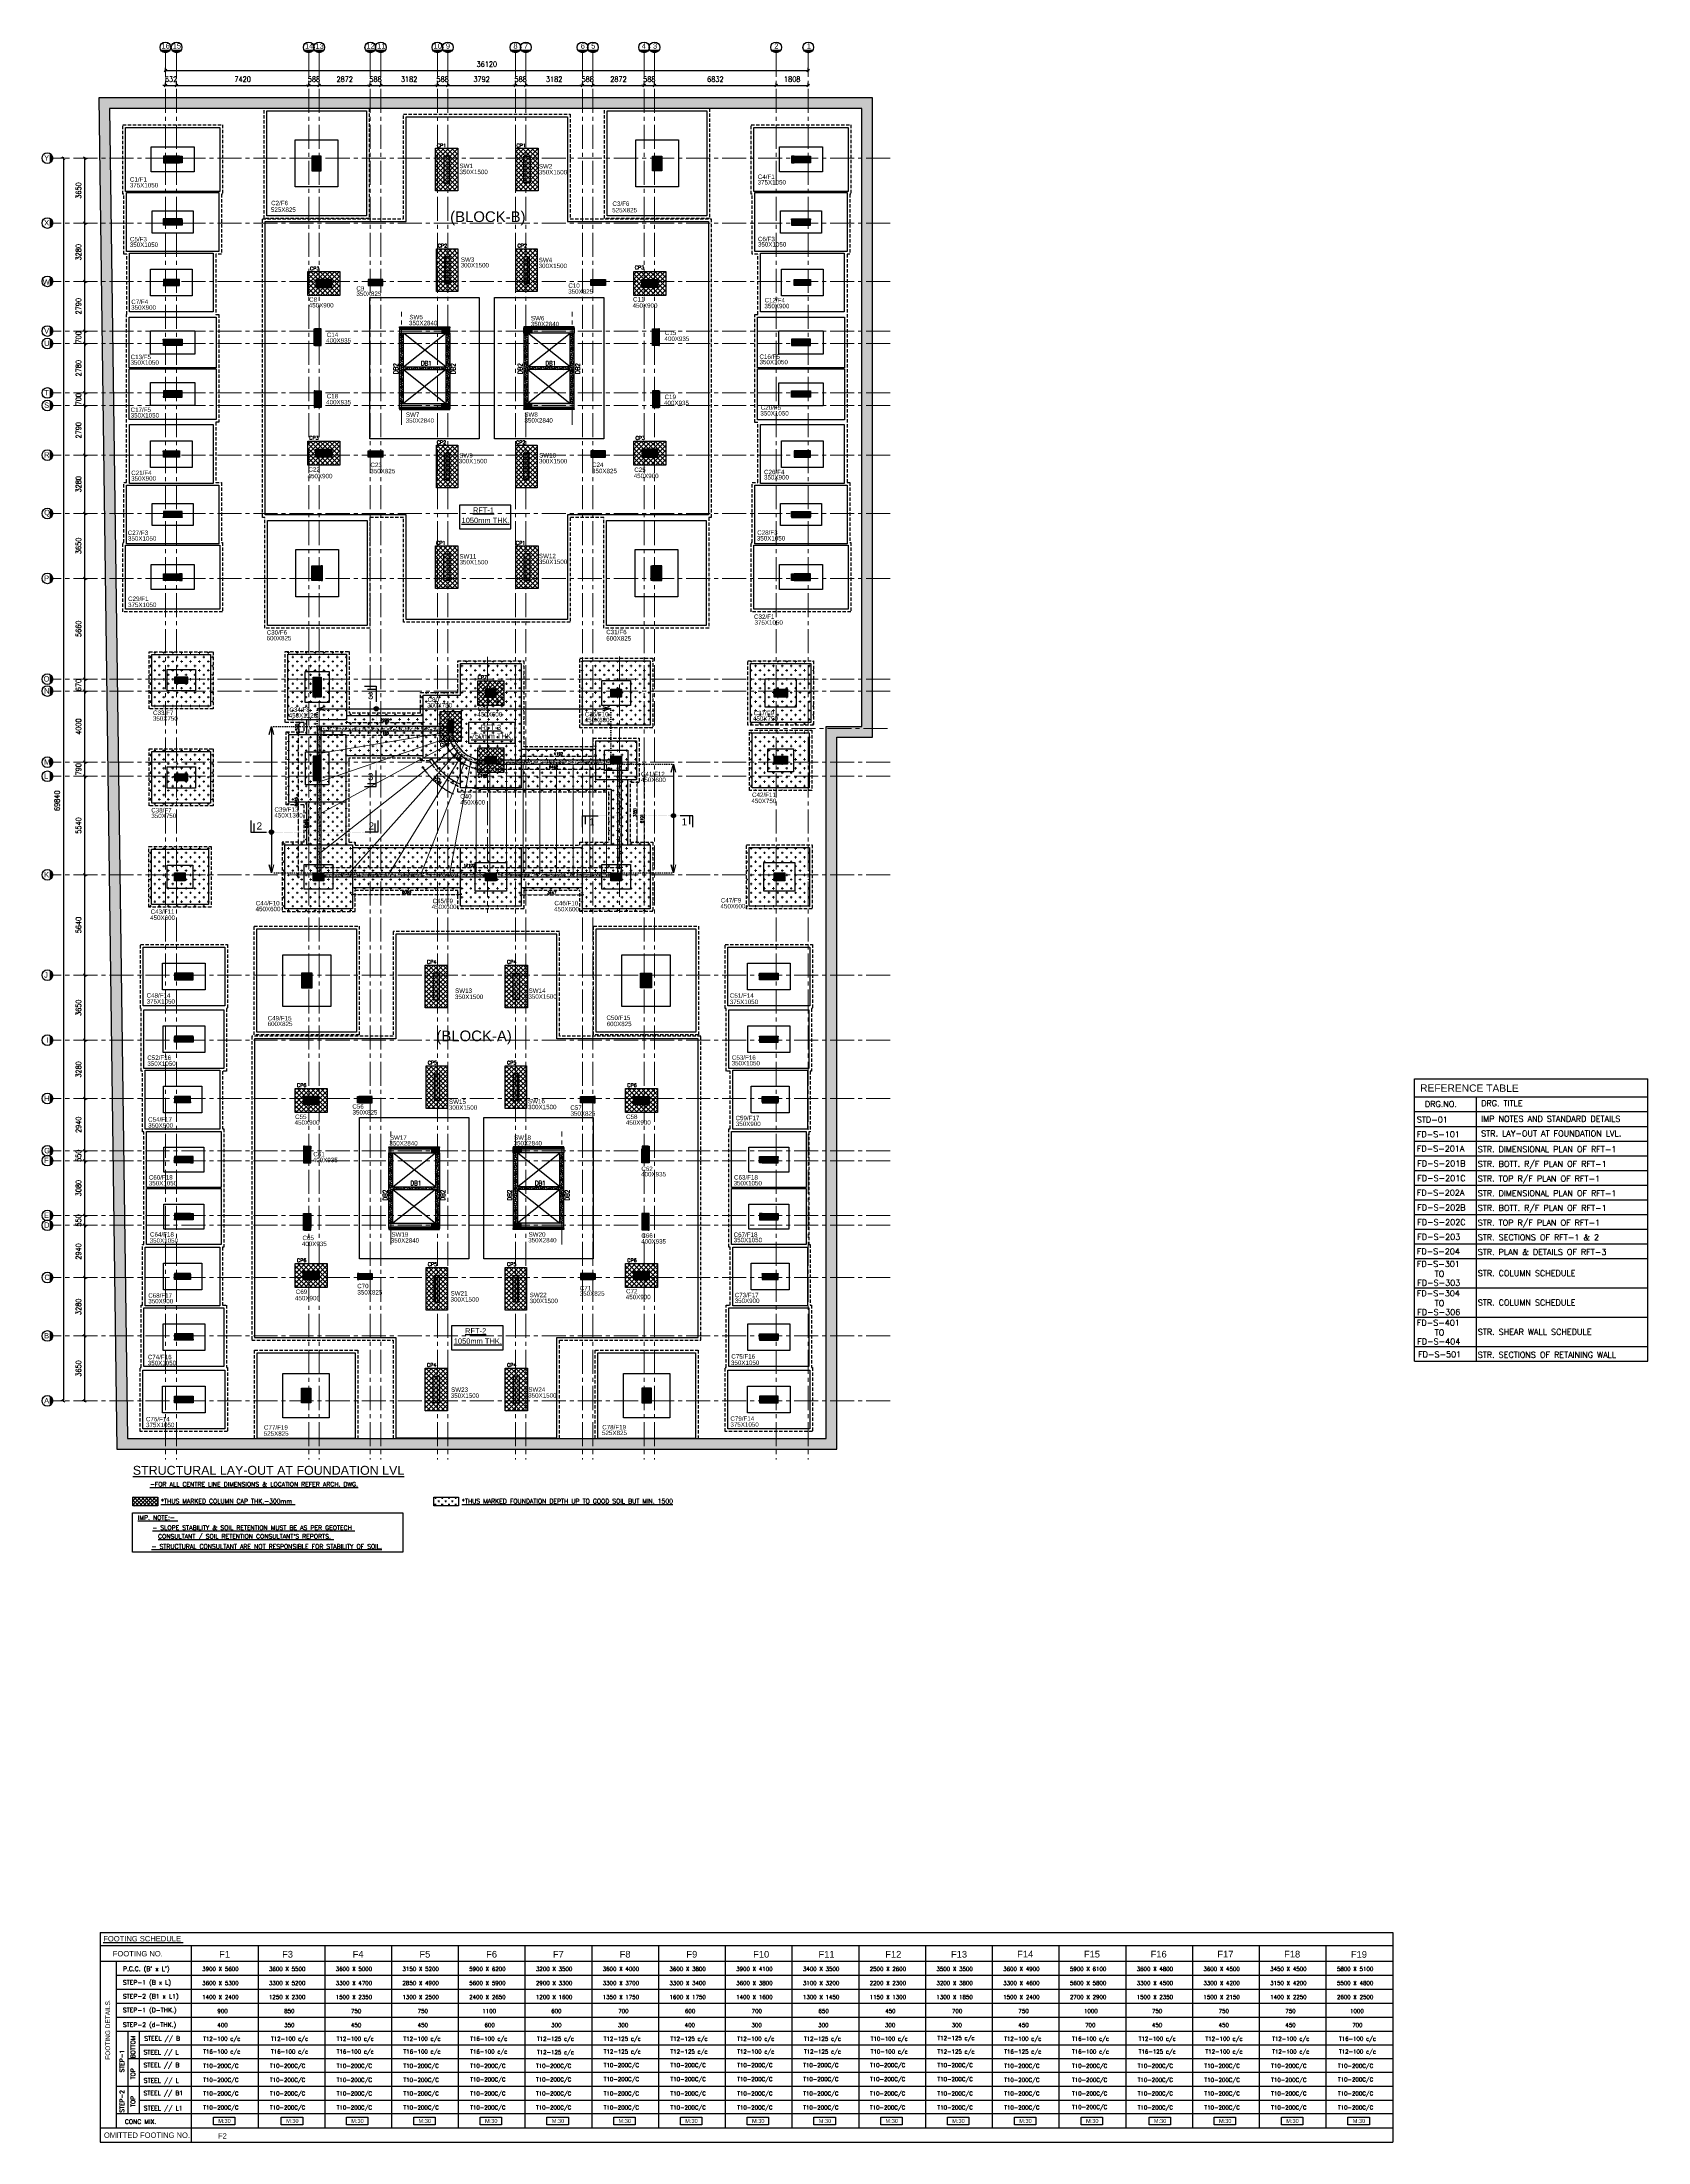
# Model space of a CAD drawing. Header units: inches. Extents: x 1472972 to 1563198, y -500444 to -382436.
import ezdxf
from ezdxf.enums import TextEntityAlignment as Align

# ---------------------------------------------------------------- set-up
doc = ezdxf.new("R2010")
doc.units = ezdxf.units.IN
doc.header["$MEASUREMENT"] = 0
for name, pattern in [('( Hidden )', [0.375, 0.25, -0.125]), ('CONTINOUS', [0]), ('DOT', [0.25, 0, -0.25]), ('HIDDEN', [0.375, 0.25, -0.125]), ('SKY CITY 100MT BASEMENT AND HP COLUMN GRID$0$CENTER2', [1.125, 0.75, -0.125, 0.125, -0.125])]:
    doc.linetypes.add(name, pattern=pattern)
for name, color, linetype in [('CEN LINE DIM', 7, 'Continuous'), ('S- COL. UP TO BAS', 6, 'Continuous'), ('S- Text', 7, 'Continuous'), ('S-CAP', 112, 'Continuous'), ('S-CAP HATCH', 8, 'Continuous'), ('S-CAP NO', 112, 'Continuous'), ('S-COL. UP TO BAS. HATCH', 6, 'Continuous'), ('S-COL. UPTO 1ST BFRSL', 6, 'Continuous'), ('S-COL. UPTO 2nd BFRSL', 5, 'Continuous'), ('S-COL. UPTO 3rd BFRSL', 30, 'Continuous'), ('S-COL. UPTO GFRSL', 3, 'Continuous'), ('S-COLUMN', 1, 'Continuous'), ('S-COLUMN HATCH', 1, 'Continuous'), ('S-COLUMN NO', 7, 'Continuous'), ('S-COLUMN SIZE', 12, 'Continuous'), ('S-DIAPHRAGM WALL', 1, 'Continuous'), ('S-FOOTING', 4, 'Continuous'), ('S-PCC', 7, 'HIDDEN'), ('S-RCC WALL', 6, 'Continuous'), ('S-SEC. MARK', 1, 'Continuous'), ('S-TEXT', 7, 'Continuous'), ('S-TEXT.', 7, 'Continuous'), ('Schedule Border', 144, 'Continuous'), ('STRU. DIM', 2, 'Continuous'), ('TEXT', 7, 'Continuous')]:
    doc.layers.add(name, color=color, linetype=linetype)
for name, color, linetype, lineweight in [('HATCH', 7, 'Continuous', 18), ('R C C  HATCH', 8, 'Continuous', 18), ('RAMP', 8, 'Continuous', 9), ('SKY CITY 100MT BASEMENT AND HP COLUMN GRID$0$cen-line', 8, 'SKY CITY 100MT BASEMENT AND HP COLUMN GRID$0$CENTER2', 0)]:
    doc.layers.add(name, color=color, linetype=linetype, lineweight=lineweight)
doc.styles.add('AR', font='arial.ttf')
doc.styles.add('AREAL', font='arial.ttf')
doc.styles.add('ARIAL', font='arial.ttf')
doc.styles.add('Dinesh', font='arial.ttf')
doc.styles.add('Roman', font='romans')
doc.styles.add('ROMANSE', font='romans.shx', dxfattribs={"width": 0.85})
doc.styles.add('RS', font='romans.shx', dxfattribs={"width": 0.85})
doc.styles.add('SANSSERIF', font='arial.ttf')
doc.dimstyles.new('DINESH', dxfattribs={"dimtxt": 180, "dimasz": 75, "dimexe": 0.15, "dimexo": 0.2, "dimgap": 25, "dimtad": 1, "dimzin": 0, "dimdsep": 46, "dimtxsty": 'Dinesh', "dimblk": 'ARCHTICK', "dimcen": 0.09, "dimclrd": 256, "dimclre": 256, "dimclrt": 256, "dimadec": 0, "dimazin": 0, "dimtm": 1e-09, "dimtfac": 1, "dimtix": 1, "dimtmove": 1, "dimatfit": 3, "dimldrblk": 'ARCHTICK', "dimfxl": 0.2, "dimfxlon": 1, "dimtolj": 1, "dimtzin": 0, "dimlwd": -1, "dimlwe": -1, "dimarcsym": 1})
pattern_1 = [(45, (-167450.97, -130.543), (-26.5165043, 26.5165043), [])]

# ---------------------------------------------------------------- blocks, each defined once
blk = doc.blocks.new('_Oblique')
at = {"color": 0, "linetype": 'ByBlock', "lineweight": -2}
blk.add_line((-0.5, -0.5), (0.5, 0.5), dxfattribs=at)
blk = doc.blocks.new('*D121')
at = {"layer": 'CEN LINE DIM', "transparency": 16777216}
for p, q in [((1475370, -455150), (1475220, -455150)), ((1475370, -458850), (1475370, -455100)), ((1475370, -458800), (1475220, -458800))]:
    blk.add_line(p, q, dxfattribs=at)
at = {"layer": 'Defpoints', "color": 0, "transparency": 16777216}
for p in [(1475370, -455150), (1476401, -455150), (1476401, -458800)]:
    blk.add_point(p, dxfattribs=at)
at = {"layer": 'CEN LINE DIM', "transparency": 16777216, "xscale": 150, "yscale": 150, "zscale": 150}
for p, rotation in [((1475370, -455150), 90), ((1475370, -458800), 270)]:
    blk.add_blockref('_Oblique', p, dxfattribs=dict(at, rotation=rotation))
at = {"layer": 'CEN LINE DIM', "transparency": 16777216, "insert": (1475020, -456975), "char_height": 300, "attachment_point": 5, "rotation": 90, "style": 'RS'}
blk.add_mtext('\\A1;3650', dxfattribs=at)
blk = doc.blocks.new('_ArchTick')
at = {"color": 0, "const_width": 0.15}
blk.add_lwpolyline([(-0.5, -0.5), (0.5, 0.5)], dxfattribs=at)
blk = doc.blocks.new('*D131')
at = {"layer": 'CEN LINE DIM', "transparency": 16777216}
for p, q in [((1475370, -455200), (1475370, -451820)), ((1475370, -451870), (1475520, -451870)), ((1475370, -455150), (1475220, -455150))]:
    blk.add_line(p, q, dxfattribs=at)
at = {"layer": 'Defpoints', "color": 0, "transparency": 16777216}
for p in [(1475370, -451870), (1475370, -451870), (1476401, -455150)]:
    blk.add_point(p, dxfattribs=at)
at = {"layer": 'CEN LINE DIM', "transparency": 16777216, "xscale": 150, "yscale": 150, "zscale": 150}
for p, rotation in [((1475370, -451870), 90), ((1475370, -455150), 270)]:
    blk.add_blockref('_Oblique', p, dxfattribs=dict(at, rotation=rotation))
at = {"layer": 'CEN LINE DIM', "transparency": 16777216, "insert": (1475020, -453510), "char_height": 300, "attachment_point": 5, "rotation": 90, "style": 'RS'}
blk.add_mtext('\\A1;3280', dxfattribs=at)
blk = doc.blocks.new('*D122')
at = {"layer": 'CEN LINE DIM', "transparency": 16777216}
for p, q in [((1475370, -451920), (1475370, -448880)), ((1475370, -448930), (1475520, -448930)), ((1475370, -451870), (1475520, -451870))]:
    blk.add_line(p, q, dxfattribs=at)
at = {"layer": 'Defpoints', "color": 0, "transparency": 16777216}
for p in [(1475370, -448930), (1475370, -448930), (1475370, -451870)]:
    blk.add_point(p, dxfattribs=at)
at = {"layer": 'CEN LINE DIM', "transparency": 16777216, "xscale": 150, "yscale": 150, "zscale": 150}
for p, rotation in [((1475370, -448930), 90), ((1475370, -451870), 270)]:
    blk.add_blockref('_Oblique', p, dxfattribs=dict(at, rotation=rotation))
at = {"layer": 'CEN LINE DIM', "transparency": 16777216, "insert": (1475020, -450400), "char_height": 300, "attachment_point": 5, "rotation": 90, "style": 'RS'}
blk.add_mtext('\\A1;2940', dxfattribs=at)
blk = doc.blocks.new('*D123')
at = {"layer": 'CEN LINE DIM', "transparency": 16777216}
for p, q in [((1475370, -448380), (1475370, -448230)), ((1475370, -448380), (1475520, -448380)), ((1475370, -448930), (1475370, -448380)), ((1475370, -448930), (1475520, -448930)), ((1475370, -448930), (1475370, -449080))]:
    blk.add_line(p, q, dxfattribs=at)
at = {"layer": 'Defpoints', "color": 0, "transparency": 16777216}
for p in [(1475370, -448380), (1475370, -448380), (1475370, -448930)]:
    blk.add_point(p, dxfattribs=at)
at = {"layer": 'CEN LINE DIM', "transparency": 16777216, "xscale": 150, "yscale": 150, "zscale": 150}
for p, rotation in [((1475370, -448380), 270), ((1475370, -448930), 90)]:
    blk.add_blockref('_Oblique', p, dxfattribs=dict(at, rotation=rotation))
at = {"layer": 'CEN LINE DIM', "transparency": 16777216, "insert": (1475020, -448655), "char_height": 300, "attachment_point": 5, "rotation": 90, "style": 'RS'}
blk.add_mtext('\\A1;550', dxfattribs=at)
blk = doc.blocks.new('*D124')
at = {"layer": 'CEN LINE DIM', "transparency": 16777216}
for p, q in [((1475370, -448430), (1475370, -445250)), ((1475370, -445300), (1475520, -445300)), ((1475370, -448380), (1475520, -448380))]:
    blk.add_line(p, q, dxfattribs=at)
at = {"layer": 'Defpoints', "color": 0, "transparency": 16777216}
for p in [(1475370, -445300), (1475370, -445300), (1475370, -448380)]:
    blk.add_point(p, dxfattribs=at)
at = {"layer": 'CEN LINE DIM', "transparency": 16777216, "xscale": 150, "yscale": 150, "zscale": 150}
for p, rotation in [((1475370, -445300), 90), ((1475370, -448380), 270)]:
    blk.add_blockref('_Oblique', p, dxfattribs=dict(at, rotation=rotation))
at = {"layer": 'CEN LINE DIM', "transparency": 16777216, "insert": (1475020, -446840), "char_height": 300, "attachment_point": 5, "rotation": 90, "style": 'RS'}
blk.add_mtext('\\A1;3080', dxfattribs=at)
blk = doc.blocks.new('*D125')
at = {"layer": 'CEN LINE DIM', "transparency": 16777216}
for p, q in [((1475370, -444750), (1475370, -444600)), ((1475370, -444750), (1475520, -444750)), ((1475370, -445300), (1475370, -444750)), ((1475370, -445300), (1475520, -445300)), ((1475370, -445300), (1475370, -445450))]:
    blk.add_line(p, q, dxfattribs=at)
at = {"layer": 'Defpoints', "color": 0, "transparency": 16777216}
for p in [(1475370, -444750), (1475370, -444750), (1475370, -445300)]:
    blk.add_point(p, dxfattribs=at)
at = {"layer": 'CEN LINE DIM', "transparency": 16777216, "xscale": 150, "yscale": 150, "zscale": 150}
for p, rotation in [((1475370, -444750), 270), ((1475370, -445300), 90)]:
    blk.add_blockref('_Oblique', p, dxfattribs=dict(at, rotation=rotation))
at = {"layer": 'CEN LINE DIM', "transparency": 16777216, "insert": (1475020, -445025), "char_height": 300, "attachment_point": 5, "rotation": 90, "style": 'RS'}
blk.add_mtext('\\A1;550', dxfattribs=at)
blk = doc.blocks.new('*D126')
at = {"layer": 'CEN LINE DIM', "transparency": 16777216}
for p, q in [((1475370, -444800), (1475370, -441760)), ((1475370, -441810), (1475520, -441810)), ((1475370, -444750), (1475520, -444750))]:
    blk.add_line(p, q, dxfattribs=at)
at = {"layer": 'Defpoints', "color": 0, "transparency": 16777216}
for p in [(1475370, -441810), (1475370, -441810), (1475370, -444750)]:
    blk.add_point(p, dxfattribs=at)
at = {"layer": 'CEN LINE DIM', "transparency": 16777216, "xscale": 150, "yscale": 150, "zscale": 150}
for p, rotation in [((1475370, -441810), 90), ((1475370, -444750), 270)]:
    blk.add_blockref('_Oblique', p, dxfattribs=dict(at, rotation=rotation))
at = {"layer": 'CEN LINE DIM', "transparency": 16777216, "insert": (1475020, -443280), "char_height": 300, "attachment_point": 5, "rotation": 90, "style": 'RS'}
blk.add_mtext('\\A1;2940', dxfattribs=at)
blk = doc.blocks.new('*D127')
at = {"layer": 'CEN LINE DIM', "transparency": 16777216}
for p, q in [((1475370, -441860), (1475370, -438480)), ((1475370, -438530), (1475520, -438530)), ((1475370, -441810), (1475520, -441810))]:
    blk.add_line(p, q, dxfattribs=at)
at = {"layer": 'Defpoints', "color": 0, "transparency": 16777216}
for p in [(1475370, -438530), (1475370, -438530), (1475370, -441810)]:
    blk.add_point(p, dxfattribs=at)
at = {"layer": 'CEN LINE DIM', "transparency": 16777216, "xscale": 150, "yscale": 150, "zscale": 150}
for p, rotation in [((1475370, -438530), 90), ((1475370, -441810), 270)]:
    blk.add_blockref('_Oblique', p, dxfattribs=dict(at, rotation=rotation))
at = {"layer": 'CEN LINE DIM', "transparency": 16777216, "insert": (1475020, -440170), "char_height": 300, "attachment_point": 5, "rotation": 90, "style": 'RS'}
blk.add_mtext('\\A1;3280', dxfattribs=at)
blk = doc.blocks.new('*D128')
at = {"layer": 'CEN LINE DIM', "transparency": 16777216}
for p, q in [((1475370, -438580), (1475370, -434830)), ((1475370, -434880), (1475520, -434880)), ((1475370, -438530), (1475520, -438530))]:
    blk.add_line(p, q, dxfattribs=at)
at = {"layer": 'Defpoints', "color": 0, "transparency": 16777216}
for p in [(1475370, -434880), (1475370, -434880), (1475370, -438530)]:
    blk.add_point(p, dxfattribs=at)
at = {"layer": 'CEN LINE DIM', "transparency": 16777216, "xscale": 150, "yscale": 150, "zscale": 150}
for p, rotation in [((1475370, -434880), 90), ((1475370, -438530), 270)]:
    blk.add_blockref('_Oblique', p, dxfattribs=dict(at, rotation=rotation))
at = {"layer": 'CEN LINE DIM', "transparency": 16777216, "insert": (1475020, -436705), "char_height": 300, "attachment_point": 5, "rotation": 90, "style": 'RS'}
blk.add_mtext('\\A1;3650', dxfattribs=at)
blk = doc.blocks.new('*D129')
at = {"layer": 'CEN LINE DIM', "transparency": 16777216}
for p, q in [((1475370, -434930), (1475370, -429189)), ((1475370, -429239), (1475520, -429239)), ((1475370, -434880), (1475520, -434880))]:
    blk.add_line(p, q, dxfattribs=at)
at = {"layer": 'Defpoints', "color": 0, "transparency": 16777216}
for p in [(1475370, -429239), (1475370, -429239), (1475370, -434880)]:
    blk.add_point(p, dxfattribs=at)
at = {"layer": 'CEN LINE DIM', "transparency": 16777216, "xscale": 150, "yscale": 150, "zscale": 150}
for p, rotation in [((1475370, -429239), 90), ((1475370, -434880), 270)]:
    blk.add_blockref('_Oblique', p, dxfattribs=dict(at, rotation=rotation))
at = {"layer": 'CEN LINE DIM', "transparency": 16777216, "insert": (1475020, -432059), "char_height": 300, "attachment_point": 5, "rotation": 90, "style": 'RS'}
blk.add_mtext('\\A1;5640', dxfattribs=at)
blk = doc.blocks.new('*D130')
at = {"layer": 'CEN LINE DIM', "transparency": 16777216}
for p, q in [((1475370, -429289), (1475370, -423649)), ((1475370, -423699), (1475520, -423699)), ((1475370, -429239), (1475520, -429239))]:
    blk.add_line(p, q, dxfattribs=at)
at = {"layer": 'Defpoints', "color": 0, "transparency": 16777216}
for p in [(1475370, -423699), (1475370, -423699), (1475370, -429239)]:
    blk.add_point(p, dxfattribs=at)
at = {"layer": 'CEN LINE DIM', "transparency": 16777216, "xscale": 150, "yscale": 150, "zscale": 150}
for p, rotation in [((1475370, -423699), 90), ((1475370, -429239), 270)]:
    blk.add_blockref('_Oblique', p, dxfattribs=dict(at, rotation=rotation))
at = {"layer": 'CEN LINE DIM', "transparency": 16777216, "insert": (1475020, -426469), "char_height": 300, "attachment_point": 5, "rotation": 90, "style": 'RS'}
blk.add_mtext('\\A1;5540', dxfattribs=at)
blk = doc.blocks.new('*D91')
at = {"layer": 'CEN LINE DIM', "transparency": 16777216}
for p, q in [((1475370, -422909), (1475370, -422759)), ((1475370, -422909), (1475520, -422909)), ((1475370, -423699), (1475370, -422909)), ((1475370, -423699), (1475520, -423699)), ((1475370, -423699), (1475370, -423849))]:
    blk.add_line(p, q, dxfattribs=at)
at = {"layer": 'Defpoints', "color": 0, "transparency": 16777216}
for p in [(1475370, -422909), (1475370, -422909), (1475370, -423699)]:
    blk.add_point(p, dxfattribs=at)
at = {"layer": 'CEN LINE DIM', "transparency": 16777216, "xscale": 150, "yscale": 150, "zscale": 150}
for p, rotation in [((1475370, -422909), 270), ((1475370, -423699), 90)]:
    blk.add_blockref('_Oblique', p, dxfattribs=dict(at, rotation=rotation))
at = {"layer": 'CEN LINE DIM', "transparency": 16777216, "insert": (1475020, -423304), "char_height": 300, "attachment_point": 5, "rotation": 90, "style": 'RS'}
blk.add_mtext('\\A1;790', dxfattribs=at)
blk = doc.blocks.new('*D92')
at = {"layer": 'CEN LINE DIM', "transparency": 16777216}
for p, q in [((1475370, -422959), (1475370, -418860)), ((1475370, -418910), (1475520, -418910)), ((1475370, -422909), (1475520, -422909))]:
    blk.add_line(p, q, dxfattribs=at)
at = {"layer": 'Defpoints', "color": 0, "transparency": 16777216}
for p in [(1475370, -418910), (1475370, -418910), (1475370, -422909)]:
    blk.add_point(p, dxfattribs=at)
at = {"layer": 'CEN LINE DIM', "transparency": 16777216, "xscale": 150, "yscale": 150, "zscale": 150}
for p, rotation in [((1475370, -418910), 90), ((1475370, -422909), 270)]:
    blk.add_blockref('_Oblique', p, dxfattribs=dict(at, rotation=rotation))
at = {"layer": 'CEN LINE DIM', "transparency": 16777216, "insert": (1475020, -420910), "char_height": 300, "attachment_point": 5, "rotation": 90, "style": 'RS'}
blk.add_mtext('\\A1;4000', dxfattribs=at)
blk = doc.blocks.new('*D93')
at = {"layer": 'CEN LINE DIM', "transparency": 16777216}
for p, q in [((1475370, -418240), (1475370, -418090)), ((1475370, -418240), (1475520, -418240)), ((1475370, -418910), (1475370, -418240)), ((1475370, -418910), (1475520, -418910)), ((1475370, -418910), (1475370, -419060))]:
    blk.add_line(p, q, dxfattribs=at)
at = {"layer": 'Defpoints', "color": 0, "transparency": 16777216}
for p in [(1475370, -418240), (1475370, -418240), (1475370, -418910)]:
    blk.add_point(p, dxfattribs=at)
at = {"layer": 'CEN LINE DIM', "transparency": 16777216, "xscale": 150, "yscale": 150, "zscale": 150}
for p, rotation in [((1475370, -418240), 270), ((1475370, -418910), 90)]:
    blk.add_blockref('_Oblique', p, dxfattribs=dict(at, rotation=rotation))
at = {"layer": 'CEN LINE DIM', "transparency": 16777216, "insert": (1475020, -418575), "char_height": 300, "attachment_point": 5, "rotation": 90, "style": 'RS'}
blk.add_mtext('\\A1;670', dxfattribs=at)
blk = doc.blocks.new('*D94')
at = {"layer": 'CEN LINE DIM', "transparency": 16777216}
for p, q in [((1475370, -418290), (1475370, -412530)), ((1475370, -412580), (1475520, -412580)), ((1475370, -418240), (1475520, -418240))]:
    blk.add_line(p, q, dxfattribs=at)
at = {"layer": 'Defpoints', "color": 0, "transparency": 16777216}
for p in [(1475370, -412580), (1475370, -412580), (1475370, -418240)]:
    blk.add_point(p, dxfattribs=at)
at = {"layer": 'CEN LINE DIM', "transparency": 16777216, "xscale": 150, "yscale": 150, "zscale": 150}
for p, rotation in [((1475370, -412580), 90), ((1475370, -418240), 270)]:
    blk.add_blockref('_Oblique', p, dxfattribs=dict(at, rotation=rotation))
at = {"layer": 'CEN LINE DIM', "transparency": 16777216, "insert": (1475020, -415410), "char_height": 300, "attachment_point": 5, "rotation": 90, "style": 'RS'}
blk.add_mtext('\\A1;5660', dxfattribs=at)
blk = doc.blocks.new('*D95')
at = {"layer": 'CEN LINE DIM', "transparency": 16777216}
for p, q in [((1475370, -412630), (1475370, -408879)), ((1475370, -408929), (1475520, -408929)), ((1475370, -412580), (1475520, -412580))]:
    blk.add_line(p, q, dxfattribs=at)
at = {"layer": 'Defpoints', "color": 0, "transparency": 16777216}
for p in [(1475370, -408929), (1475370, -408929), (1475370, -412580)]:
    blk.add_point(p, dxfattribs=at)
at = {"layer": 'CEN LINE DIM', "transparency": 16777216, "xscale": 150, "yscale": 150, "zscale": 150}
for p, rotation in [((1475370, -408929), 90), ((1475370, -412580), 270)]:
    blk.add_blockref('_Oblique', p, dxfattribs=dict(at, rotation=rotation))
at = {"layer": 'CEN LINE DIM', "transparency": 16777216, "insert": (1475020, -410754), "char_height": 300, "attachment_point": 5, "rotation": 90, "style": 'RS'}
blk.add_mtext('\\A1;3650', dxfattribs=at)
blk = doc.blocks.new('*D96')
at = {"layer": 'CEN LINE DIM', "transparency": 16777216}
for p, q in [((1475370, -405700), (1475370, -402810)), ((1475370, -402860), (1475520, -402860)), ((1475370, -405650), (1475520, -405650))]:
    blk.add_line(p, q, dxfattribs=at)
at = {"layer": 'Defpoints', "color": 0, "transparency": 16777216}
for p in [(1475370, -402860), (1475370, -402860), (1475370, -405650)]:
    blk.add_point(p, dxfattribs=at)
at = {"layer": 'CEN LINE DIM', "transparency": 16777216, "xscale": 150, "yscale": 150, "zscale": 150}
for p, rotation in [((1475370, -402860), 90), ((1475370, -405650), 270)]:
    blk.add_blockref('_Oblique', p, dxfattribs=dict(at, rotation=rotation))
at = {"layer": 'CEN LINE DIM', "transparency": 16777216, "insert": (1475020, -404255), "char_height": 300, "attachment_point": 5, "rotation": 90, "style": 'RS'}
blk.add_mtext('\\A1;2790', dxfattribs=at)
blk = doc.blocks.new('*D97')
at = {"layer": 'CEN LINE DIM', "transparency": 16777216}
for p, q in [((1475370, -402160), (1475370, -402010)), ((1475370, -402160), (1475520, -402160)), ((1475370, -402860), (1475370, -402160)), ((1475370, -402860), (1475520, -402860)), ((1475370, -402860), (1475370, -403010))]:
    blk.add_line(p, q, dxfattribs=at)
at = {"layer": 'Defpoints', "color": 0, "transparency": 16777216}
for p in [(1475370, -402160), (1475370, -402160), (1475370, -402860)]:
    blk.add_point(p, dxfattribs=at)
at = {"layer": 'CEN LINE DIM', "transparency": 16777216, "xscale": 150, "yscale": 150, "zscale": 150}
for p, rotation in [((1475370, -402160), 270), ((1475370, -402860), 90)]:
    blk.add_blockref('_Oblique', p, dxfattribs=dict(at, rotation=rotation))
at = {"layer": 'CEN LINE DIM', "transparency": 16777216, "insert": (1475020, -402510), "char_height": 300, "attachment_point": 5, "rotation": 90, "style": 'RS'}
blk.add_mtext('\\A1;700', dxfattribs=at)
blk = doc.blocks.new('*D98')
at = {"layer": 'CEN LINE DIM', "transparency": 16777216}
for p, q in [((1475370, -402210), (1475370, -399330)), ((1475370, -399380), (1475520, -399380)), ((1475370, -402160), (1475520, -402160))]:
    blk.add_line(p, q, dxfattribs=at)
at = {"layer": 'Defpoints', "color": 0, "transparency": 16777216}
for p in [(1475370, -399380), (1475370, -399380), (1475370, -402160)]:
    blk.add_point(p, dxfattribs=at)
at = {"layer": 'CEN LINE DIM', "transparency": 16777216, "xscale": 150, "yscale": 150, "zscale": 150}
for p, rotation in [((1475370, -399380), 90), ((1475370, -402160), 270)]:
    blk.add_blockref('_Oblique', p, dxfattribs=dict(at, rotation=rotation))
at = {"layer": 'CEN LINE DIM', "transparency": 16777216, "insert": (1475020, -400770), "char_height": 300, "attachment_point": 5, "rotation": 90, "style": 'RS'}
blk.add_mtext('\\A1;2780', dxfattribs=at)
blk = doc.blocks.new('*D99')
at = {"layer": 'CEN LINE DIM', "transparency": 16777216}
for p, q in [((1475370, -398680), (1475370, -398530)), ((1475370, -398680), (1475520, -398680)), ((1475370, -399380), (1475370, -398680)), ((1475370, -399380), (1475520, -399380)), ((1475370, -399380), (1475370, -399530))]:
    blk.add_line(p, q, dxfattribs=at)
at = {"layer": 'Defpoints', "color": 0, "transparency": 16777216}
for p in [(1475370, -398680), (1475370, -398680), (1475370, -399380)]:
    blk.add_point(p, dxfattribs=at)
at = {"layer": 'CEN LINE DIM', "transparency": 16777216, "xscale": 150, "yscale": 150, "zscale": 150}
for p, rotation in [((1475370, -398680), 270), ((1475370, -399380), 90)]:
    blk.add_blockref('_Oblique', p, dxfattribs=dict(at, rotation=rotation))
at = {"layer": 'CEN LINE DIM', "transparency": 16777216, "insert": (1475020, -399030), "char_height": 300, "attachment_point": 5, "rotation": 90, "style": 'RS'}
blk.add_mtext('\\A1;700', dxfattribs=at)
blk = doc.blocks.new('*D100')
at = {"layer": 'CEN LINE DIM', "transparency": 16777216}
for p, q in [((1475370, -398730), (1475370, -395840)), ((1475370, -395890), (1475520, -395890)), ((1475370, -398680), (1475520, -398680))]:
    blk.add_line(p, q, dxfattribs=at)
at = {"layer": 'Defpoints', "color": 0, "transparency": 16777216}
for p in [(1475370, -395890), (1475370, -395890), (1475370, -398680)]:
    blk.add_point(p, dxfattribs=at)
at = {"layer": 'CEN LINE DIM', "transparency": 16777216, "xscale": 150, "yscale": 150, "zscale": 150}
for p, rotation in [((1475370, -395890), 90), ((1475370, -398680), 270)]:
    blk.add_blockref('_Oblique', p, dxfattribs=dict(at, rotation=rotation))
at = {"layer": 'CEN LINE DIM', "transparency": 16777216, "insert": (1475020, -397285), "char_height": 300, "attachment_point": 5, "rotation": 90, "style": 'RS'}
blk.add_mtext('\\A1;2790', dxfattribs=at)
blk = doc.blocks.new('*D101')
at = {"layer": 'CEN LINE DIM', "transparency": 16777216}
for p, q in [((1475370, -395940), (1475370, -392560)), ((1475370, -392610), (1475520, -392610)), ((1475370, -395890), (1475520, -395890))]:
    blk.add_line(p, q, dxfattribs=at)
at = {"layer": 'Defpoints', "color": 0, "transparency": 16777216}
for p in [(1475370, -392610), (1475370, -392610), (1475370, -395890)]:
    blk.add_point(p, dxfattribs=at)
at = {"layer": 'CEN LINE DIM', "transparency": 16777216, "xscale": 150, "yscale": 150, "zscale": 150}
for p, rotation in [((1475370, -392610), 90), ((1475370, -395890), 270)]:
    blk.add_blockref('_Oblique', p, dxfattribs=dict(at, rotation=rotation))
at = {"layer": 'CEN LINE DIM', "transparency": 16777216, "insert": (1475020, -394250), "char_height": 300, "attachment_point": 5, "rotation": 90, "style": 'RS'}
blk.add_mtext('\\A1;3280', dxfattribs=at)
blk = doc.blocks.new('*D102')
at = {"layer": 'CEN LINE DIM', "transparency": 16777216}
for p, q in [((1475370, -392660), (1475370, -388910)), ((1475370, -388960), (1475520, -388960)), ((1475370, -392610), (1475520, -392610))]:
    blk.add_line(p, q, dxfattribs=at)
at = {"layer": 'Defpoints', "color": 0, "transparency": 16777216}
for p in [(1475370, -388960), (1475370, -388960), (1475370, -392610)]:
    blk.add_point(p, dxfattribs=at)
at = {"layer": 'CEN LINE DIM', "transparency": 16777216, "xscale": 150, "yscale": 150, "zscale": 150}
for p, rotation in [((1475370, -388960), 90), ((1475370, -392610), 270)]:
    blk.add_blockref('_Oblique', p, dxfattribs=dict(at, rotation=rotation))
at = {"layer": 'CEN LINE DIM', "transparency": 16777216, "insert": (1475020, -390785), "char_height": 300, "attachment_point": 5, "rotation": 90, "style": 'RS'}
blk.add_mtext('\\A1;3650', dxfattribs=at)
blk = doc.blocks.new('*D103')
at = {"layer": 'CEN LINE DIM', "transparency": 16777216}
for p, q in [((1487954, -384878), (1487804, -384878)), ((1487954, -384878), (1487954, -384728)), ((1487954, -384878), (1488543, -384878)), ((1488543, -384878), (1488543, -384728)), ((1488543, -384878), (1488693, -384878))]:
    blk.add_line(p, q, dxfattribs=at)
at = {"layer": 'Defpoints', "color": 0, "transparency": 16777216}
for p in [(1487954, -384878), (1488543, -384878), (1488543, -384878)]:
    blk.add_point(p, dxfattribs=at)
at = {"layer": 'CEN LINE DIM', "transparency": 16777216, "xscale": 150, "yscale": 150, "zscale": 150}
blk.add_blockref('_Oblique', (1487954, -384878), dxfattribs=at)
at = {"layer": 'CEN LINE DIM', "transparency": 16777216, "xscale": 150, "yscale": 150, "zscale": 150, "rotation": 180}
blk.add_blockref('_Oblique', (1488543, -384878), dxfattribs=at)
at = {"layer": 'CEN LINE DIM', "transparency": 16777216, "insert": (1488249, -384528), "char_height": 300, "attachment_point": 5, "style": 'RS'}
blk.add_mtext('\\A1;588', dxfattribs=at)
blk = doc.blocks.new('*D104')
at = {"layer": 'CEN LINE DIM', "transparency": 16777216}
for p, q in [((1488493, -384878), (1491464, -384878)), ((1488543, -384878), (1488543, -384728)), ((1491414, -384878), (1491414, -384728))]:
    blk.add_line(p, q, dxfattribs=at)
at = {"layer": 'Defpoints', "color": 0, "transparency": 16777216}
for p in [(1488543, -384878), (1491414, -384878), (1491414, -384878)]:
    blk.add_point(p, dxfattribs=at)
at = {"layer": 'CEN LINE DIM', "transparency": 16777216, "xscale": 150, "yscale": 150, "zscale": 150, "rotation": 180}
blk.add_blockref('_Oblique', (1488543, -384878), dxfattribs=at)
at = {"layer": 'CEN LINE DIM', "transparency": 16777216, "xscale": 150, "yscale": 150, "zscale": 150}
blk.add_blockref('_Oblique', (1491414, -384878), dxfattribs=at)
at = {"layer": 'CEN LINE DIM', "transparency": 16777216, "insert": (1489979, -384528), "char_height": 300, "attachment_point": 5, "style": 'RS'}
blk.add_mtext('\\A1;2872', dxfattribs=at)
blk = doc.blocks.new('*D105')
at = {"layer": 'CEN LINE DIM', "transparency": 16777216}
for p, q in [((1491414, -384878), (1491264, -384878)), ((1491414, -384878), (1491414, -384728)), ((1491414, -384878), (1492003, -384878)), ((1492003, -384878), (1492003, -384728)), ((1492003, -384878), (1492153, -384878))]:
    blk.add_line(p, q, dxfattribs=at)
at = {"layer": 'Defpoints', "color": 0, "transparency": 16777216}
for p in [(1491414, -384878), (1492003, -384878), (1492003, -384878)]:
    blk.add_point(p, dxfattribs=at)
at = {"layer": 'CEN LINE DIM', "transparency": 16777216, "xscale": 150, "yscale": 150, "zscale": 150}
blk.add_blockref('_Oblique', (1491414, -384878), dxfattribs=at)
at = {"layer": 'CEN LINE DIM', "transparency": 16777216, "xscale": 150, "yscale": 150, "zscale": 150, "rotation": 180}
blk.add_blockref('_Oblique', (1492003, -384878), dxfattribs=at)
at = {"layer": 'CEN LINE DIM', "transparency": 16777216, "insert": (1491709, -384528), "char_height": 300, "attachment_point": 5, "style": 'RS'}
blk.add_mtext('\\A1;588', dxfattribs=at)
blk = doc.blocks.new('*D106')
at = {"layer": 'CEN LINE DIM', "transparency": 16777216}
for p, q in [((1491953, -384878), (1495234, -384878)), ((1492003, -384878), (1492003, -384728)), ((1495184, -384878), (1495184, -384728))]:
    blk.add_line(p, q, dxfattribs=at)
at = {"layer": 'Defpoints', "color": 0, "transparency": 16777216}
for p in [(1492003, -384878), (1495184, -384878), (1495184, -384878)]:
    blk.add_point(p, dxfattribs=at)
at = {"layer": 'CEN LINE DIM', "transparency": 16777216, "xscale": 150, "yscale": 150, "zscale": 150, "rotation": 180}
blk.add_blockref('_Oblique', (1492003, -384878), dxfattribs=at)
at = {"layer": 'CEN LINE DIM', "transparency": 16777216, "xscale": 150, "yscale": 150, "zscale": 150}
blk.add_blockref('_Oblique', (1495184, -384878), dxfattribs=at)
at = {"layer": 'CEN LINE DIM', "transparency": 16777216, "insert": (1493594, -384528), "char_height": 300, "attachment_point": 5, "style": 'RS'}
blk.add_mtext('\\A1;3182', dxfattribs=at)
blk = doc.blocks.new('*D107')
at = {"layer": 'CEN LINE DIM', "transparency": 16777216}
for p, q in [((1495184, -384878), (1495034, -384878)), ((1495184, -384878), (1495184, -384728)), ((1495184, -384878), (1495773, -384878)), ((1495773, -384878), (1495773, -384728)), ((1495773, -384878), (1495923, -384878))]:
    blk.add_line(p, q, dxfattribs=at)
at = {"layer": 'Defpoints', "color": 0, "transparency": 16777216}
for p in [(1495184, -384878), (1495773, -384878), (1495773, -384878)]:
    blk.add_point(p, dxfattribs=at)
at = {"layer": 'CEN LINE DIM', "transparency": 16777216, "xscale": 150, "yscale": 150, "zscale": 150}
blk.add_blockref('_Oblique', (1495184, -384878), dxfattribs=at)
at = {"layer": 'CEN LINE DIM', "transparency": 16777216, "xscale": 150, "yscale": 150, "zscale": 150, "rotation": 180}
blk.add_blockref('_Oblique', (1495773, -384878), dxfattribs=at)
at = {"layer": 'CEN LINE DIM', "transparency": 16777216, "insert": (1495479, -384528), "char_height": 300, "attachment_point": 5, "style": 'RS'}
blk.add_mtext('\\A1;588', dxfattribs=at)
blk = doc.blocks.new('*D108')
at = {"layer": 'CEN LINE DIM', "transparency": 16777216}
for p, q in [((1495723, -384878), (1499614, -384878)), ((1495773, -384878), (1495773, -384728)), ((1499564, -384878), (1499564, -384728))]:
    blk.add_line(p, q, dxfattribs=at)
at = {"layer": 'Defpoints', "color": 0, "transparency": 16777216}
for p in [(1495773, -384878), (1499564, -384878), (1499564, -384878)]:
    blk.add_point(p, dxfattribs=at)
at = {"layer": 'CEN LINE DIM', "transparency": 16777216, "xscale": 150, "yscale": 150, "zscale": 150, "rotation": 180}
blk.add_blockref('_Oblique', (1495773, -384878), dxfattribs=at)
at = {"layer": 'CEN LINE DIM', "transparency": 16777216, "xscale": 150, "yscale": 150, "zscale": 150}
blk.add_blockref('_Oblique', (1499564, -384878), dxfattribs=at)
at = {"layer": 'CEN LINE DIM', "transparency": 16777216, "insert": (1497669, -384528), "char_height": 300, "attachment_point": 5, "style": 'RS'}
blk.add_mtext('\\A1;3792', dxfattribs=at)
blk = doc.blocks.new('*D109')
at = {"layer": 'CEN LINE DIM', "transparency": 16777216}
for p, q in [((1499564, -384878), (1499414, -384878)), ((1499564, -384878), (1499564, -384728)), ((1499564, -384878), (1500153, -384878)), ((1500153, -384878), (1500153, -384728)), ((1500153, -384878), (1500303, -384878))]:
    blk.add_line(p, q, dxfattribs=at)
at = {"layer": 'Defpoints', "color": 0, "transparency": 16777216}
for p in [(1499564, -384878), (1500153, -384878), (1500153, -384878)]:
    blk.add_point(p, dxfattribs=at)
at = {"layer": 'CEN LINE DIM', "transparency": 16777216, "xscale": 150, "yscale": 150, "zscale": 150}
blk.add_blockref('_Oblique', (1499564, -384878), dxfattribs=at)
at = {"layer": 'CEN LINE DIM', "transparency": 16777216, "xscale": 150, "yscale": 150, "zscale": 150, "rotation": 180}
blk.add_blockref('_Oblique', (1500153, -384878), dxfattribs=at)
at = {"layer": 'CEN LINE DIM', "transparency": 16777216, "insert": (1499859, -384528), "char_height": 300, "attachment_point": 5, "style": 'RS'}
blk.add_mtext('\\A1;588', dxfattribs=at)
blk = doc.blocks.new('*D110')
at = {"layer": 'CEN LINE DIM', "transparency": 16777216}
for p, q in [((1500103, -384878), (1503384, -384878)), ((1500153, -384878), (1500153, -384728)), ((1503334, -384878), (1503334, -384728))]:
    blk.add_line(p, q, dxfattribs=at)
at = {"layer": 'Defpoints', "color": 0, "transparency": 16777216}
for p in [(1500153, -384878), (1503334, -384878), (1503334, -384878)]:
    blk.add_point(p, dxfattribs=at)
at = {"layer": 'CEN LINE DIM', "transparency": 16777216, "xscale": 150, "yscale": 150, "zscale": 150, "rotation": 180}
blk.add_blockref('_Oblique', (1500153, -384878), dxfattribs=at)
at = {"layer": 'CEN LINE DIM', "transparency": 16777216, "xscale": 150, "yscale": 150, "zscale": 150}
blk.add_blockref('_Oblique', (1503334, -384878), dxfattribs=at)
at = {"layer": 'CEN LINE DIM', "transparency": 16777216, "insert": (1501744, -384528), "char_height": 300, "attachment_point": 5, "style": 'RS'}
blk.add_mtext('\\A1;3182', dxfattribs=at)
blk = doc.blocks.new('*D111')
at = {"layer": 'CEN LINE DIM', "transparency": 16777216}
for p, q in [((1503334, -384878), (1503184, -384878)), ((1503334, -384878), (1503334, -384728)), ((1503334, -384878), (1503923, -384878)), ((1503923, -384878), (1503923, -384728)), ((1503923, -384878), (1504073, -384878))]:
    blk.add_line(p, q, dxfattribs=at)
at = {"layer": 'Defpoints', "color": 0, "transparency": 16777216}
for p in [(1503334, -384878), (1503923, -384878), (1503923, -384878)]:
    blk.add_point(p, dxfattribs=at)
at = {"layer": 'CEN LINE DIM', "transparency": 16777216, "xscale": 150, "yscale": 150, "zscale": 150}
blk.add_blockref('_Oblique', (1503334, -384878), dxfattribs=at)
at = {"layer": 'CEN LINE DIM', "transparency": 16777216, "xscale": 150, "yscale": 150, "zscale": 150, "rotation": 180}
blk.add_blockref('_Oblique', (1503923, -384878), dxfattribs=at)
at = {"layer": 'CEN LINE DIM', "transparency": 16777216, "insert": (1503629, -384528), "char_height": 300, "attachment_point": 5, "style": 'RS'}
blk.add_mtext('\\A1;588', dxfattribs=at)
blk = doc.blocks.new('*D112')
at = {"layer": 'CEN LINE DIM', "transparency": 16777216}
for p, q in [((1503873, -384878), (1506844, -384878)), ((1503923, -384878), (1503923, -384728)), ((1506794, -384878), (1506794, -384728))]:
    blk.add_line(p, q, dxfattribs=at)
at = {"layer": 'Defpoints', "color": 0, "transparency": 16777216}
for p in [(1503923, -384878), (1506794, -384878), (1506794, -384878)]:
    blk.add_point(p, dxfattribs=at)
at = {"layer": 'CEN LINE DIM', "transparency": 16777216, "xscale": 150, "yscale": 150, "zscale": 150, "rotation": 180}
blk.add_blockref('_Oblique', (1503923, -384878), dxfattribs=at)
at = {"layer": 'CEN LINE DIM', "transparency": 16777216, "xscale": 150, "yscale": 150, "zscale": 150}
blk.add_blockref('_Oblique', (1506794, -384878), dxfattribs=at)
at = {"layer": 'CEN LINE DIM', "transparency": 16777216, "insert": (1505359, -384528), "char_height": 300, "attachment_point": 5, "style": 'RS'}
blk.add_mtext('\\A1;2872', dxfattribs=at)
blk = doc.blocks.new('*D113')
at = {"layer": 'CEN LINE DIM', "transparency": 16777216}
for p, q in [((1506794, -384878), (1506644, -384878)), ((1506794, -384878), (1506794, -384728)), ((1506794, -384878), (1507383, -384878)), ((1507383, -384878), (1507383, -384728)), ((1507383, -384878), (1507533, -384878))]:
    blk.add_line(p, q, dxfattribs=at)
at = {"layer": 'Defpoints', "color": 0, "transparency": 16777216}
for p in [(1506794, -384878), (1507383, -384878), (1507383, -384878)]:
    blk.add_point(p, dxfattribs=at)
at = {"layer": 'CEN LINE DIM', "transparency": 16777216, "xscale": 150, "yscale": 150, "zscale": 150}
blk.add_blockref('_Oblique', (1506794, -384878), dxfattribs=at)
at = {"layer": 'CEN LINE DIM', "transparency": 16777216, "xscale": 150, "yscale": 150, "zscale": 150, "rotation": 180}
blk.add_blockref('_Oblique', (1507383, -384878), dxfattribs=at)
at = {"layer": 'CEN LINE DIM', "transparency": 16777216, "insert": (1507089, -384528), "char_height": 300, "attachment_point": 5, "style": 'RS'}
blk.add_mtext('\\A1;588', dxfattribs=at)
blk = doc.blocks.new('*D114')
at = {"layer": 'CEN LINE DIM', "transparency": 16777216}
for p, q in [((1507333, -384878), (1514264, -384878)), ((1507383, -384878), (1507383, -384728)), ((1514214, -384878), (1514214, -384728))]:
    blk.add_line(p, q, dxfattribs=at)
at = {"layer": 'Defpoints', "color": 0, "transparency": 16777216}
for p in [(1507383, -384878), (1514214, -384878), (1514214, -384878)]:
    blk.add_point(p, dxfattribs=at)
at = {"layer": 'CEN LINE DIM', "transparency": 16777216, "xscale": 150, "yscale": 150, "zscale": 150, "rotation": 180}
blk.add_blockref('_Oblique', (1507383, -384878), dxfattribs=at)
at = {"layer": 'CEN LINE DIM', "transparency": 16777216, "xscale": 150, "yscale": 150, "zscale": 150}
blk.add_blockref('_Oblique', (1514214, -384878), dxfattribs=at)
at = {"layer": 'CEN LINE DIM', "transparency": 16777216, "insert": (1510799, -384528), "char_height": 300, "attachment_point": 5, "style": 'RS'}
blk.add_mtext('\\A1;6832', dxfattribs=at)
blk = doc.blocks.new('*D115')
at = {"layer": 'CEN LINE DIM', "transparency": 16777216}
for p, q in [((1514164, -384878), (1516073, -384878)), ((1514214, -384878), (1514214, -384728)), ((1516023, -384878), (1516023, -384728))]:
    blk.add_line(p, q, dxfattribs=at)
at = {"layer": 'Defpoints', "color": 0, "transparency": 16777216}
for p in [(1514214, -384878), (1516023, -384878), (1516023, -384878)]:
    blk.add_point(p, dxfattribs=at)
at = {"layer": 'CEN LINE DIM', "transparency": 16777216, "xscale": 150, "yscale": 150, "zscale": 150, "rotation": 180}
blk.add_blockref('_Oblique', (1514214, -384878), dxfattribs=at)
at = {"layer": 'CEN LINE DIM', "transparency": 16777216, "xscale": 150, "yscale": 150, "zscale": 150}
blk.add_blockref('_Oblique', (1516023, -384878), dxfattribs=at)
at = {"layer": 'CEN LINE DIM', "transparency": 16777216, "insert": (1515119, -384528), "char_height": 300, "attachment_point": 5, "style": 'RS'}
blk.add_mtext('\\A1;1808', dxfattribs=at)
blk = doc.blocks.new('*D116')
at = {"layer": 'CEN LINE DIM', "transparency": 16777216}
for p, q in [((1479903, -384878), (1479753, -384878)), ((1479903, -384879), (1479903, -384728)), ((1479903, -384878), (1480534, -384878)), ((1480534, -384879), (1480534, -384728)), ((1480534, -384878), (1480684, -384878))]:
    blk.add_line(p, q, dxfattribs=at)
at = {"layer": 'Defpoints', "color": 0, "transparency": 16777216}
for p in [(1479903, -385740), (1480534, -384878), (1480534, -385740)]:
    blk.add_point(p, dxfattribs=at)
at = {"layer": 'CEN LINE DIM', "transparency": 16777216, "xscale": 150, "yscale": 150, "zscale": 150}
blk.add_blockref('_Oblique', (1479903, -384878), dxfattribs=at)
at = {"layer": 'CEN LINE DIM', "transparency": 16777216, "xscale": 150, "yscale": 150, "zscale": 150, "rotation": 180}
blk.add_blockref('_Oblique', (1480534, -384878), dxfattribs=at)
at = {"layer": 'CEN LINE DIM', "transparency": 16777216, "insert": (1480219, -384528), "char_height": 300, "attachment_point": 5, "style": 'RS'}
blk.add_mtext('\\A1;632', dxfattribs=at)
blk = doc.blocks.new('*D117')
at = {"layer": 'CEN LINE DIM', "transparency": 16777216}
for p, q in [((1480484, -384878), (1488004, -384878)), ((1480534, -384879), (1480534, -384728)), ((1487954, -384878), (1487954, -384728))]:
    blk.add_line(p, q, dxfattribs=at)
at = {"layer": 'Defpoints', "color": 0, "transparency": 16777216}
for p in [(1480534, -385740), (1487954, -384878), (1487954, -384878)]:
    blk.add_point(p, dxfattribs=at)
at = {"layer": 'CEN LINE DIM', "transparency": 16777216, "xscale": 150, "yscale": 150, "zscale": 150, "rotation": 180}
blk.add_blockref('_Oblique', (1480534, -384878), dxfattribs=at)
at = {"layer": 'CEN LINE DIM', "transparency": 16777216, "xscale": 150, "yscale": 150, "zscale": 150}
blk.add_blockref('_Oblique', (1487954, -384878), dxfattribs=at)
at = {"layer": 'CEN LINE DIM', "transparency": 16777216, "insert": (1484244, -384528), "char_height": 300, "attachment_point": 5, "style": 'RS'}
blk.add_mtext('\\A1;7420', dxfattribs=at)
blk = doc.blocks.new('*D118')
at = {"layer": 'CEN LINE DIM', "transparency": 16777216}
for p, q in [((1479853, -384029), (1516073, -384029)), ((1479903, -384030), (1479903, -383879)), ((1516023, -384030), (1516023, -383879))]:
    blk.add_line(p, q, dxfattribs=at)
at = {"layer": 'Defpoints', "color": 0, "transparency": 16777216}
for p in [(1516023, -384029), (1516023, -385678), (1479903, -385990)]:
    blk.add_point(p, dxfattribs=at)
at = {"layer": 'CEN LINE DIM', "transparency": 16777216, "xscale": 150, "yscale": 150, "zscale": 150, "rotation": 180}
blk.add_blockref('_Oblique', (1479903, -384029), dxfattribs=at)
at = {"layer": 'CEN LINE DIM', "transparency": 16777216, "xscale": 150, "yscale": 150, "zscale": 150}
blk.add_blockref('_Oblique', (1516023, -384029), dxfattribs=at)
at = {"layer": 'CEN LINE DIM', "transparency": 16777216, "insert": (1497963, -383679), "char_height": 300, "attachment_point": 5, "style": 'RS'}
blk.add_mtext('\\A1;36120', dxfattribs=at)
blk = doc.blocks.new('*D119')
at = {"layer": 'CEN LINE DIM', "transparency": 16777216}
for p, q in [((1474170, -388960), (1474020, -388960)), ((1474170, -388910), (1474170, -458850)), ((1474170, -458800), (1474020, -458800))]:
    blk.add_line(p, q, dxfattribs=at)
at = {"layer": 'Defpoints', "color": 0, "transparency": 16777216}
for p in [(1477272, -388960), (1474170, -458800), (1476401, -458800)]:
    blk.add_point(p, dxfattribs=at)
at = {"layer": 'CEN LINE DIM', "transparency": 16777216, "xscale": 150, "yscale": 150, "zscale": 150}
for p, rotation in [((1474170, -388960), 90), ((1474170, -458800), 270)]:
    blk.add_blockref('_Oblique', p, dxfattribs=dict(at, rotation=rotation))
at = {"layer": 'CEN LINE DIM', "transparency": 16777216, "insert": (1473820, -425075), "char_height": 300, "attachment_point": 5, "rotation": 90, "style": 'RS'}
blk.add_mtext('\\A1;69840', dxfattribs=at)
blk = doc.blocks.new('*D120')
at = {"layer": 'CEN LINE DIM', "transparency": 16777216}
for p, q in [((1475370, -408979), (1475370, -405600)), ((1475370, -405650), (1475520, -405650)), ((1475370, -408929), (1475520, -408929))]:
    blk.add_line(p, q, dxfattribs=at)
at = {"layer": 'Defpoints', "color": 0, "transparency": 16777216}
for p in [(1475370, -405650), (1475370, -405650), (1475370, -408929)]:
    blk.add_point(p, dxfattribs=at)
at = {"layer": 'CEN LINE DIM', "transparency": 16777216, "xscale": 150, "yscale": 150, "zscale": 150}
for p, rotation in [((1475370, -405650), 90), ((1475370, -408929), 270)]:
    blk.add_blockref('_Oblique', p, dxfattribs=dict(at, rotation=rotation))
at = {"layer": 'CEN LINE DIM', "transparency": 16777216, "insert": (1475020, -407289), "char_height": 300, "attachment_point": 5, "rotation": 90, "style": 'RS'}
blk.add_mtext('\\A1;3280', dxfattribs=at)
blk = doc.blocks.new('A$C3A3D5C1D')
at = {"layer": 'S-COLUMN HATCH', "lineweight": 30}
h = blk.add_hatch(color=256, dxfattribs=at)
h.dxf.hatch_style = 1
h.paths.add_polyline_path([(0, 6770), (900, 6770), (900, 7070), (0, 7070)])
h = blk.add_hatch(color=256, dxfattribs=at)
h.dxf.hatch_style = 1
h.paths.add_polyline_path([(8520, 7070), (8870, 7070), (8870, 6135), (8520, 6135)])
h = blk.add_hatch(color=256, dxfattribs=at)
h.dxf.hatch_style = 1
h.paths.add_polyline_path([(900, 3350), (0, 3350), (0, 3650), (900, 3650)])
h = blk.add_hatch(color=256, dxfattribs=at)
h.dxf.hatch_style = 1
h.paths.add_polyline_path([(8570, 3350), (8570, 3775), (9470, 3775), (9470, 3350)])
h = blk.add_hatch(color=256, dxfattribs=at)
h.dxf.hatch_style = 1
h.paths.add_polyline_path([(11580, 3350), (11580, 3700), (12330, 3700), (12330, 3350)])
h = blk.add_hatch(color=256, dxfattribs=at)
h.dxf.hatch_style = 1
h.paths.add_polyline_path([(15870, 2080), (16100, 2080), (16100, 3580), (15870, 3580)])
h = blk.add_hatch(color=256, dxfattribs=at)
h.dxf.hatch_style = 1
h.paths.add_polyline_path([(15750, -2080), (16100, -2080), (16100, -3580), (15750, -3580)])
h = blk.add_hatch(color=256, dxfattribs=at)
h.dxf.hatch_style = 1
h.paths.add_polyline_path([(0, -3205), (900, -3205), (900, -3580), (0, -3580)])
h = blk.add_hatch(color=256, dxfattribs=at)
h.dxf.hatch_style = 1
h.paths.add_polyline_path([(8420, -2755), (8870, -2755), (8870, -3580), (8420, -3580)])
at = {"layer": 'S-COLUMN', "lineweight": 30}
for points in [[(0, 6770), (900, 6770), (900, 7070), (0, 7070)], [(8520, 7070), (8870, 7070), (8870, 6135), (8520, 6135)], [(900, 3350), (0, 3350), (0, 3650), (900, 3650)], [(8570, 3350), (8570, 3775), (9470, 3775), (9470, 3350)], [(11580, 3350), (11580, 3700), (12330, 3700), (12330, 3350)], [(15870, 2080), (16100, 2080), (16100, 3580), (15870, 3580)], [(15750, -2080), (16100, -2080), (16100, -3580), (15750, -3580)], [(0, -3205), (900, -3205), (900, -3580), (0, -3580)], [(8420, -2755), (8870, -2755), (8870, -3580), (8420, -3580)]]:
    blk.add_lwpolyline(points, close=True, dxfattribs=at)
blk = doc.blocks.new('BLOCK-B TYP. 12.11.22')
at = {"layer": 'S-COLUMN HATCH', "lineweight": 30}
h = blk.add_hatch(color=256, dxfattribs=at)
h.dxf.hatch_style = 1
h.paths.add_polyline_path([(-900, 3505), (-900, 3205), (150, 3205), (150, 3505)])
at = {"layer": 'S-COLUMN', "lineweight": 30}
blk.add_lwpolyline([(-900, 3205), (150, 3205), (150, 3505), (-900, 3505)], close=True, dxfattribs=at)
blk.add_blockref('A$C3A3D5C1D', (-900, 3205))
blk = doc.blocks.new('BLOCK-B UPTO GFRSL')
at = {"layer": 'S-COL. UPTO GFRSL'}
h = blk.add_hatch(color=256, dxfattribs=at)
h.dxf.hatch_style = 1
h.paths.add_polyline_path([(1578739, -402045), (1578589, -402045), (1578589, -402345), (1577689, -402345), (1577689, -402395), (1578739, -402395)])
at = {"layer": 'S-COL. UPTO GFRSL', "lineweight": 30}
h = blk.add_hatch(color=256, dxfattribs=at)
h.dxf.hatch_style = 1
h.paths.add_polyline_path([(1578589, -405415), (1578589, -405465), (1577689, -405465), (1577689, -405415)])
at = {"layer": 'S-COL. UPTO GFRSL'}
h = blk.add_hatch(color=256, dxfattribs=at)
h.dxf.hatch_style = 1
h.paths.add_polyline_path([(1586259, -405315), (1587159, -405315), (1587159, -405340), (1586259, -405340)])
h = blk.add_hatch(color=256, dxfattribs=at)
h.dxf.hatch_style = 1
h.paths.add_polyline_path([(1589269, -405765), (1589194, -405765), (1589194, -405415), (1589269, -405415)])
at = {"layer": 'S-COL. UPTO GFRSL', "lineweight": 30}
h = blk.add_hatch(color=256, dxfattribs=at)
h.dxf.hatch_style = 1
h.paths.add_polyline_path([(1593559, -407035), (1593489, -407035), (1593489, -405535), (1593559, -405535)])
h = blk.add_hatch(color=256, dxfattribs=at)
h.dxf.hatch_style = 1
h.paths.add_polyline_path([(1578739, -409114), (1578739, -409164), (1577689, -409164), (1577689, -409114)])
h = blk.add_hatch(color=256, dxfattribs=at)
h.dxf.hatch_style = 1
h.paths.add_polyline_path([(1578739, -412695), (1578739, -412320), (1578589, -412320), (1578589, -412695)])
at = {"layer": 'S-COL. UPTO GFRSL'}
h = blk.add_hatch(color=256, dxfattribs=at)
h.dxf.hatch_style = 1
h.paths.add_polyline_path([(1586034, -411870), (1586109, -411870), (1586109, -412695), (1586034, -412695)])
at = {"layer": 'S-COL. UPTO GFRSL', "lineweight": 30}
for points in [[(1578739, -402045), (1578589, -402045), (1578589, -402345), (1577689, -402345), (1577689, -402395), (1578739, -402395)], [(1578589, -405415), (1578589, -405465), (1577689, -405465), (1577689, -405415)], [(1593559, -407035), (1593489, -407035), (1593489, -405535), (1593559, -405535)], [(1578739, -409114), (1578739, -409164), (1577689, -409164), (1577689, -409114)], [(1578739, -412695), (1578739, -412320), (1578589, -412320), (1578589, -412695)]]:
    blk.add_lwpolyline(points, close=True, dxfattribs=at)
at = {"layer": 'S-COL. UPTO GFRSL', "color": 3}
for points in [[(1586259, -405315), (1587159, -405315), (1587159, -405340), (1586259, -405340)], [(1589269, -405765), (1589194, -405765), (1589194, -405415), (1589269, -405415)], [(1586034, -411870), (1586109, -411870), (1586109, -412695), (1586034, -412695)]]:
    blk.add_lwpolyline(points, close=True, dxfattribs=at)
blk = doc.blocks.new('300X825')
at = {"layer": 'S-COLUMN HATCH', "lineweight": 30}
h = blk.add_hatch(color=256, dxfattribs=at)
h.dxf.hatch_style = 1
h.paths.add_polyline_path([(0, 300), (900, 300), (900, 0), (0, 0)])
at = {"layer": 'S-COLUMN', "lineweight": 30}
blk.add_lwpolyline([(0, 300), (900, 300), (900, 0), (0, 0)], close=True, dxfattribs=at)
blk = doc.blocks.new('230X1350')
at = {"layer": 'S-COLUMN HATCH', "lineweight": 30}
h = blk.add_hatch(color=256, dxfattribs=at)
h.dxf.hatch_style = 1
h.paths.add_polyline_path([(-350, 1500), (0, 1500), (0, 0), (-350, 0)])
at = {"layer": 'S-COLUMN', "lineweight": 30}
blk.add_lwpolyline([(-350, 1500), (0, 1500), (0, 0), (-350, 0)], close=True, dxfattribs=at)
blk = doc.blocks.new('A$C1DD63CDE')
at = {"layer": 'S-COLUMN HATCH', "lineweight": 30}
h = blk.add_hatch(color=256, dxfattribs=at)
h.dxf.hatch_style = 1
h.paths.add_polyline_path([(6250, 7070), (6600, 7070), (6600, 6285), (6250, 6285)])
h = blk.add_hatch(color=256, dxfattribs=at)
h.dxf.hatch_style = 1
h.paths.add_polyline_path([(6175, 3350), (6175, 3775), (7075, 3775), (7075, 3350)])
h = blk.add_hatch(color=256, dxfattribs=at)
h.dxf.hatch_style = 1
h.paths.add_polyline_path([(9310, 3350), (9310, 3700), (10060, 3700), (10060, 3350)])
h = blk.add_hatch(color=256, dxfattribs=at)
h.dxf.hatch_style = 1
h.paths.add_polyline_path([(13600, 2080), (13830, 2080), (13830, 3580), (13600, 3580)])
h = blk.add_hatch(color=256, dxfattribs=at)
h.dxf.hatch_style = 1
h.paths.add_polyline_path([(-1050, -3205), (-150, -3205), (-150, -3580), (-1050, -3580)])
h = blk.add_hatch(color=256, dxfattribs=at)
h.dxf.hatch_style = 1
h.paths.add_polyline_path([(6150, -2755), (6600, -2755), (6600, -3580), (6150, -3580)])
at = {"layer": 'S-COLUMN', "lineweight": 30}
for points in [[(6250, 7070), (6600, 7070), (6600, 6285), (6250, 6285)], [(6175, 3350), (6175, 3775), (7075, 3775), (7075, 3350)], [(9310, 3350), (9310, 3700), (10060, 3700), (10060, 3350)], [(13600, 2080), (13830, 2080), (13830, 3580), (13600, 3580)], [(-1050, -3205), (-150, -3205), (-150, -3580), (-1050, -3580)], [(6150, -2755), (6600, -2755), (6600, -3580), (6150, -3580)]]:
    blk.add_lwpolyline(points, close=True, dxfattribs=at)
at = {"layer": 'S- COL. UP TO BAS', "lineweight": 30, "xscale": -1, "rotation": 180}
blk.add_blockref('300X825', (-1050, 7070), dxfattribs=at)
at = {"layer": 'S- COL. UP TO BAS', "lineweight": 30}
blk.add_blockref('300X825', (-1050, 3350), dxfattribs=at)
at = {"layer": 'S-COLUMN', "lineweight": 30}
blk.add_blockref('230X1350', (13830, -3580), dxfattribs=at)
blk = doc.blocks.new('BLOCK-A COL. TYP.-12.11.22')
at = {"layer": 'S-COLUMN HATCH', "lineweight": 30}
h = blk.add_hatch(color=256, dxfattribs=at)
h.dxf.hatch_style = 1
h.paths.add_polyline_path([(-44620, -24465), (-43570, -24465), (-43570, -24165), (-44620, -24165)])
at = {"layer": 'S-COLUMN', "lineweight": 30}
blk.add_lwpolyline([(-44620, -24465), (-43570, -24465), (-43570, -24165), (-44620, -24165)], close=True, dxfattribs=at)
blk.add_blockref('A$C1DD63CDE', (-43570, -24465))
blk = doc.blocks.new('BLOCK-A COL. UPTO GFSL')
at = {"layer": 'S-COL. UPTO GFRSL', "lineweight": 30}
h = blk.add_hatch(color=256, dxfattribs=at)
h.dxf.hatch_style = 1
h.paths.add_polyline_path([(492615, -49775), (492615, -49775), (491715, -49775), (491715, -49725), (492615, -49725), (492615, -49425), (492765, -49425), (492765, -49775), (492615, -49775)])
h = blk.add_hatch(color=256, dxfattribs=at)
h.dxf.hatch_style = 1
h.paths.add_polyline_path([(492615, -52845), (492615, -52795), (491715, -52795), (491715, -52845)])
h = blk.add_hatch(color=256, dxfattribs=at)
h.dxf.hatch_style = 1
h.paths.add_polyline_path([(498940, -52720), (499840, -52720), (499840, -52695), (498940, -52695)])
h = blk.add_hatch(color=256, dxfattribs=at)
h.dxf.hatch_style = 1
h.paths.add_polyline_path([(502001, -53145), (502076, -53145), (502076, -52795), (502001, -52795)])
h = blk.add_hatch(color=256, dxfattribs=at)
h.dxf.hatch_style = 1
h.paths.add_polyline_path([(506365, -54415), (506295, -54415), (506295, -52915), (506365, -52915)])
h = blk.add_hatch(color=256, dxfattribs=at)
h.dxf.hatch_style = 1
h.paths.add_polyline_path([(492765, -56495), (492765, -56545), (491715, -56545), (491715, -56495)])
h = blk.add_hatch(color=256, dxfattribs=at)
h.dxf.hatch_style = 1
h.paths.add_polyline_path([(492765, -60075), (492765, -59700), (492615, -59700), (492615, -60075)])
h = blk.add_hatch(color=256, dxfattribs=at)
h.dxf.hatch_style = 1
h.paths.add_polyline_path([(498915, -60075), (498840, -60075), (498840, -59250), (498915, -59250)])
blk.add_lwpolyline([(492615, -49775), (492615, -49775), (491715, -49775), (491715, -49725), (492615, -49725), (492615, -49425), (492765, -49425), (492765, -49775), (492615, -49775), (492615, -49775)], dxfattribs=at)
for points in [[(492615, -52845), (492615, -52795), (491715, -52795), (491715, -52845)], [(498940, -52720), (499840, -52720), (499840, -52695), (498940, -52695)], [(502001, -53145), (502076, -53145), (502076, -52795), (502001, -52795)], [(506365, -54415), (506295, -54415), (506295, -52915), (506365, -52915)], [(492765, -56495), (492765, -56545), (491715, -56545), (491715, -56495)], [(492615, -60075), (492615, -59700), (492765, -59700), (492765, -60075)], [(498915, -60075), (498840, -60075), (498840, -59250), (498915, -59250)]]:
    blk.add_lwpolyline(points, close=True, dxfattribs=at)
blk = doc.blocks.new('300X450')
at = {"layer": 'S-COLUMN HATCH'}
h = blk.add_hatch(color=256, dxfattribs=at)
h.dxf.hatch_style = 1
h.paths.add_polyline_path([(1490333, -75973), (1490333, -75673), (1490783, -75673), (1490783, -75973)])
at = {"layer": 'S-COLUMN', "lineweight": 30}
blk.add_lwpolyline([(1490333, -75973), (1490333, -75673), (1490783, -75673), (1490783, -75973)], close=True, dxfattribs=at)
blk = doc.blocks.new('_Open30')
at = {"color": 0, "linetype": 'ByBlock', "lineweight": -2}
for p, q in [((-1, 0.27), (0, 0)), ((0, 0), (-1, -0.27)), ((0, 0), (-1, 0))]:
    blk.add_line(p, q, dxfattribs=at)
blk = doc.blocks.new('VAIS-2020.')
at = {"linetype": 'Continuous', "lineweight": 18, "ltscale": 750}
for p, q in [((0, -0.7), (0, 0.7)), ((0.7, 0), (-1.3, 0))]:
    blk.add_line(p, q, dxfattribs=at)
at = {"linetype": 'Continuous', "lineweight": 18, "ltscale": 750, "xscale": 0.9322988575902479, "yscale": 0.9322988575902479, "zscale": 0.9322988575902479, "rotation": 180}
blk.add_blockref('_Oblique', (0, 0), dxfattribs=at)

msp = doc.modelspace()

# ---------------------------------------------------------------- hatches: boundary and pattern name
at = {"layer": 'HATCH'}
h = msp.add_hatch(dxfattribs=at)
h.set_pattern_fill('ANSI31', color=30, scale=300)
h.set_pattern_definition([(45, (-170907.28, -3481.73), (-26.5165043, 26.5165043), [])])
h.paths.add_polyline_path([(1479643, -382886.2), (1480162.7, -382886.2, -0.57735027)])
h = msp.add_hatch(dxfattribs=at)
h.set_pattern_fill('ANSI31', color=30, scale=300)
h.set_pattern_definition([(45, (-170275.774, -3481.73), (-26.5165043, 26.5165043), [])])
h.paths.add_polyline_path([(1480274.6, -382886.2), (1480794.2, -382886.2, -0.57735027)])
h = msp.add_hatch(dxfattribs=at)
h.set_pattern_fill('ANSI31', color=30, scale=300)
h.set_pattern_definition([(45, (-162855.774, -3481.73), (-26.5165043, 26.5165043), [])])
h.paths.add_polyline_path([(1487694.6, -382886.2), (1488214.2, -382886.2, -0.57735027)])
h = msp.add_hatch(dxfattribs=at)
h.set_pattern_fill('ANSI31', color=30, scale=300)
h.set_pattern_definition([(45, (-162267.28, -3481.73), (-26.5165043, 26.5165043), [])])
h.paths.add_polyline_path([(1488283, -382886.2), (1488802.7, -382886.2, -0.57735027)])
h = msp.add_hatch(dxfattribs=at)
h.set_pattern_fill('ANSI31', color=30, scale=300)
h.set_pattern_definition([(45, (-159395.774, -3481.73), (-26.5165043, 26.5165043), [])])
h.paths.add_polyline_path([(1491154.6, -382886.2), (1491674.2, -382886.2, -0.57735027)])
h = msp.add_hatch(dxfattribs=at)
h.set_pattern_fill('ANSI31', color=30, scale=300)
h.set_pattern_definition([(45, (-158807.28, -3481.73), (-26.5165043, 26.5165043), [])])
h.paths.add_polyline_path([(1491743, -382886.2), (1492262.7, -382886.2, -0.57735027)])
h = msp.add_hatch(dxfattribs=at)
h.set_pattern_fill('ANSI31', color=30, scale=300)
h.set_pattern_definition([(45, (-155625.774, -3481.73), (-26.5165043, 26.5165043), [])])
h.paths.add_polyline_path([(1494924.6, -382886.2), (1495444.2, -382886.2, -0.57735027)])
h = msp.add_hatch(dxfattribs=at)
h.set_pattern_fill('ANSI31', color=30, scale=300)
h.set_pattern_definition([(45, (-155037.28, -3481.73), (-26.5165043, 26.5165043), [])])
h.paths.add_polyline_path([(1495513, -382886.2), (1496032.7, -382886.2, -0.57735027)])
h = msp.add_hatch(dxfattribs=at)
h.set_pattern_fill('ANSI31', color=30, scale=300)
h.set_pattern_definition([(45, (-151245.774, -3481.73), (-26.5165043, 26.5165043), [])])
h.paths.add_polyline_path([(1499304.6, -382886.2), (1499824.2, -382886.2, -0.57735027)])
h = msp.add_hatch(dxfattribs=at)
h.set_pattern_fill('ANSI31', color=30, scale=300)
h.set_pattern_definition([(45, (-150657.28, -3481.73), (-26.5165043, 26.5165043), [])])
h.paths.add_polyline_path([(1499893, -382886.2), (1500412.7, -382886.2, -0.57735027)])
h = msp.add_hatch(dxfattribs=at)
h.set_pattern_fill('ANSI31', color=30, scale=300)
h.set_pattern_definition([(45, (-147475.774, -3481.73), (-26.5165043, 26.5165043), [])])
h.paths.add_polyline_path([(1503074.6, -382886.2), (1503594.2, -382886.2, -0.57735027)])
h = msp.add_hatch(dxfattribs=at)
h.set_pattern_fill('ANSI31', color=30, scale=300)
h.set_pattern_definition([(45, (-146887.28, -3481.73), (-26.5165043, 26.5165043), [])])
h.paths.add_polyline_path([(1503663, -382886.2), (1504182.7, -382886.2, -0.57735027)])
h = msp.add_hatch(dxfattribs=at)
h.set_pattern_fill('ANSI31', color=30, scale=300)
h.set_pattern_definition([(45, (-144015.774, -3481.73), (-26.5165043, 26.5165043), [])])
h.paths.add_polyline_path([(1506534.6, -382886.2), (1507054.2, -382886.2, -0.57735027)])
h = msp.add_hatch(dxfattribs=at)
h.set_pattern_fill('ANSI31', color=30, scale=300)
h.set_pattern_definition([(45, (-143427.28, -3481.73), (-26.5165043, 26.5165043), [])])
h.paths.add_polyline_path([(1507123, -382886.2), (1507642.7, -382886.2, -0.57735027)])
h = msp.add_hatch(dxfattribs=at)
h.set_pattern_fill('ANSI31', color=30, scale=300)
h.set_pattern_definition([(45, (-136595.774, -3481.73), (-26.5165043, 26.5165043), [])])
h.paths.add_polyline_path([(1513954.6, -382886.2), (1514474.2, -382886.2, -0.57735027)])
h = msp.add_hatch(dxfattribs=at)
h.set_pattern_fill('ANSI31', color=30, scale=300)
h.set_pattern_definition([(45, (-134787.28, -3481.73), (-26.5165043, 26.5165043), [])])
h.paths.add_polyline_path([(1515763, -382886.2), (1516282.7, -382886.2, -0.57735027)])
h = msp.add_hatch(dxfattribs=at)
h.set_pattern_fill('ANSI31', color=30, scale=300)
h.set_pattern_definition([(45, (-167450.97, 69709.456), (-26.5165043, 26.5165043), [])])
h.paths.add_polyline_path([(1473421.7, -388699.8), (1473421.7, -389219.4, 0.26794919), (1473571.7, -388959.6, 0.26794919)])
h = msp.add_hatch(dxfattribs=at)
h.set_pattern_fill('ANSI31', color=30, scale=300)
h.set_pattern_definition([(45, (-167450.97, 66059.103), (-26.5165043, 26.5165043), [])])
h.paths.add_polyline_path([(1473421.7, -392350.1), (1473421.7, -392869.8, 0.26794919), (1473571.7, -392609.9, 0.26794919)])
h = msp.add_hatch(dxfattribs=at)
h.set_pattern_fill('ANSI31', color=30, scale=300)
h.set_pattern_definition([(45, (-167450.97, 62779.456), (-26.5165043, 26.5165043), [])])
h.paths.add_polyline_path([(1473421.7, -395629.8), (1473421.7, -396149.4, 0.26794919), (1473571.7, -395889.6, 0.26794919)])
h = msp.add_hatch(dxfattribs=at)
h.set_pattern_fill('ANSI31', color=30, scale=300)
h.set_pattern_definition([(45, (-167450.97, 59989.456), (-26.5165043, 26.5165043), [])])
h.paths.add_polyline_path([(1473421.7, -398419.8), (1473421.7, -398939.4, 0.26794919), (1473571.7, -398679.6, 0.26794919)])
h = msp.add_hatch(dxfattribs=at)
h.set_pattern_fill('ANSI31', color=30, scale=300)
h.set_pattern_definition([(45, (-167450.97, 59289.456), (-26.5165043, 26.5165043), [])])
h.paths.add_polyline_path([(1473421.7, -399119.8), (1473421.7, -399639.4, 0.26794919), (1473571.7, -399379.6, 0.26794919)])
h = msp.add_hatch(dxfattribs=at)
h.set_pattern_fill('ANSI31', color=30, scale=300)
h.set_pattern_definition([(45, (-167450.97, 56509.455), (-26.5165043, 26.5165043), [])])
h.paths.add_polyline_path([(1473421.7, -401899.8), (1473421.7, -402419.4, 0.26794919), (1473571.7, -402159.6, 0.26794919)])
h = msp.add_hatch(dxfattribs=at)
h.set_pattern_fill('ANSI31', color=30, scale=300)
h.set_pattern_definition([(45, (-167450.97, 55809.455), (-26.5165043, 26.5165043), [])])
h.paths.add_polyline_path([(1473421.7, -402599.8), (1473421.7, -403119.4, 0.26794919), (1473571.7, -402859.6, 0.26794919)])
h = msp.add_hatch(dxfattribs=at)
h.set_pattern_fill('ANSI31', color=30, scale=300)
h.set_pattern_definition([(45, (-167450.97, 53019.455), (-26.5165043, 26.5165043), [])])
h.paths.add_polyline_path([(1473421.7, -405389.8), (1473421.7, -405909.4, 0.26794919), (1473571.7, -405649.6, 0.26794919)])
h = msp.add_hatch(dxfattribs=at)
h.set_pattern_fill('ANSI31', color=30, scale=300)
h.set_pattern_definition([(45, (-167450.97, 49739.808), (-26.5165043, 26.5165043), [])])
h.paths.add_polyline_path([(1473421.7, -408669.4), (1473421.7, -409189.1, 0.26794919), (1473571.7, -408929.2, 0.26794919)])
h = msp.add_hatch(dxfattribs=at)
h.set_pattern_fill('ANSI31', color=30, scale=300)
h.set_pattern_definition([(45, (-167450.97, 46089.455), (-26.5165043, 26.5165043), [])])
h.paths.add_polyline_path([(1473421.7, -412319.8), (1473421.7, -412839.4, 0.26794919), (1473571.7, -412579.6, 0.26794919)])
h = msp.add_hatch(dxfattribs=at)
h.set_pattern_fill('ANSI31', color=30, scale=300)
h.set_pattern_definition([(45, (-167450.97, 40429.455), (-26.5165043, 26.5165043), [])])
h.paths.add_polyline_path([(1473421.7, -417979.8), (1473421.7, -418499.4, 0.26794919), (1473571.7, -418239.6, 0.26794919)])
h = msp.add_hatch(dxfattribs=at)
h.set_pattern_fill('ANSI31', color=30, scale=300)
h.set_pattern_definition([(45, (-167450.97, 39759.455), (-26.5165043, 26.5165043), [])])
h.paths.add_polyline_path([(1473421.7, -418649.8), (1473421.7, -419169.4, 0.26794919), (1473571.7, -418909.6, 0.26794919)])
h = msp.add_hatch(dxfattribs=at)
h.set_pattern_fill('ANSI31', color=30, scale=300)
h.set_pattern_definition([(45, (-167450.97, 35759.645), (-26.5165043, 26.5165043), [])])
h.paths.add_polyline_path([(1473421.7, -422649.6), (1473421.7, -423169.2, 0.26794919), (1473571.7, -422909.4, 0.26794919)])
h = msp.add_hatch(dxfattribs=at)
h.set_pattern_fill('ANSI31', color=30, scale=300)
h.set_pattern_definition([(45, (-167450.97, 34969.645), (-26.5165043, 26.5165043), [])])
h.paths.add_polyline_path([(1473421.7, -423439.6), (1473421.7, -423959.2, 0.26794919), (1473571.7, -423699.4, 0.26794919)])
h = msp.add_hatch(dxfattribs=at)
h.set_pattern_fill('ANSI31', color=30, scale=300)
h.set_pattern_definition([(45, (-167450.97, 29429.645), (-26.5165043, 26.5165043), [])])
h.paths.add_polyline_path([(1473421.7, -428979.6), (1473421.7, -429499.2, 0.26794919), (1473571.7, -429239.4, 0.26794919)])
h = msp.add_hatch(dxfattribs=at)
h.set_pattern_fill('ANSI31', color=30, scale=300)
h.set_pattern_definition([(45, (-167450.97, 23789.457), (-26.5165043, 26.5165043), [])])
h.paths.add_polyline_path([(1473421.7, -434619.8), (1473421.7, -435139.4, 0.26794919), (1473571.7, -434879.6, 0.26794919)])
h = msp.add_hatch(dxfattribs=at)
h.set_pattern_fill('ANSI31', color=30, scale=300)
h.set_pattern_definition([(45, (-167450.97, 20139.457), (-26.5165043, 26.5165043), [])])
h.paths.add_polyline_path([(1473421.7, -438269.8), (1473421.7, -438789.4, 0.26794919), (1473571.7, -438529.6, 0.26794919)])
h = msp.add_hatch(dxfattribs=at)
h.set_pattern_fill('ANSI31', color=30, scale=300)
h.set_pattern_definition([(45, (-167450.97, 16859.458), (-26.5165043, 26.5165043), [])])
h.paths.add_polyline_path([(1473421.7, -441549.8), (1473421.7, -442069.4, 0.26794919), (1473571.7, -441809.6, 0.26794919)])
h = msp.add_hatch(dxfattribs=at)
h.set_pattern_fill('ANSI31', color=30, scale=300)
h.set_pattern_definition([(45, (-167450.97, 13919.456), (-26.5165043, 26.5165043), [])])
h.paths.add_polyline_path([(1473421.7, -444489.8), (1473421.7, -445009.4, 0.26794919), (1473571.7, -444749.6, 0.26794919)])
h = msp.add_hatch(dxfattribs=at)
h.set_pattern_fill('ANSI31', color=30, scale=300)
h.set_pattern_definition([(45, (-167450.97, 13369.457), (-26.5165043, 26.5165043), [])])
h.paths.add_polyline_path([(1473421.7, -445039.8), (1473421.7, -445559.4, 0.26794919), (1473571.7, -445299.6, 0.26794919)])
h = msp.add_hatch(dxfattribs=at)
h.set_pattern_fill('ANSI31', color=30, scale=300)
h.set_pattern_definition([(45, (-167450.97, 10289.457), (-26.5165043, 26.5165043), [])])
h.paths.add_polyline_path([(1473421.7, -448119.8), (1473421.7, -448639.4, 0.26794919), (1473571.7, -448379.6, 0.26794919)])
h = msp.add_hatch(dxfattribs=at)
h.set_pattern_fill('ANSI31', color=30, scale=300)
h.set_pattern_definition([(45, (-167450.97, 9739.457), (-26.5165043, 26.5165043), [])])
h.paths.add_polyline_path([(1473421.7, -448669.8), (1473421.7, -449189.4, 0.26794919), (1473571.7, -448929.6, 0.26794919)])
h = msp.add_hatch(dxfattribs=at)
h.set_pattern_fill('ANSI31', color=30, scale=300)
h.set_pattern_definition([(45, (-167450.97, 6799.457), (-26.5165043, 26.5165043), [])])
h.paths.add_polyline_path([(1473421.7, -451609.8), (1473421.7, -452129.4, 0.26794919), (1473571.7, -451869.6, 0.26794919)])
h = msp.add_hatch(dxfattribs=at)
h.set_pattern_fill('ANSI31', color=30, scale=300)
h.set_pattern_definition([(45, (-167450.97, 3519.457), (-26.5165043, 26.5165043), [])])
h.paths.add_polyline_path([(1473421.7, -454889.8), (1473421.7, -455409.4, 0.26794919), (1473571.7, -455149.6, 0.26794919)])
h = msp.add_hatch(dxfattribs=at)
h.set_pattern_fill('ANSI31', color=30, scale=300)
h.set_pattern_definition(pattern_1)
h.paths.add_polyline_path([(1473421.7, -458539.8), (1473421.7, -459059.4, 0.26794919), (1473571.7, -458799.6, 0.26794919)])
h = msp.add_hatch(dxfattribs=at)
h.set_pattern_fill('ANSI31', color=30, scale=300)
h.set_pattern_definition(pattern_1)
h.paths.add_polyline_path([(1473421.7, -458539.8), (1473421.7, -459059.4, 0.26794919), (1473571.7, -458799.6, 0.26794919)])
at = {"layer": 'RAMP'}
h = msp.add_hatch(dxfattribs=at)
h.set_pattern_fill('ANSI31', color=8, scale=7500, angle=45)
edge = h.paths.add_edge_path()
edge.add_line((1497367.8, -429124.4), (1505554.9, -429124.4))
edge.add_line((1505554.9, -429124.4), (1505554.9, -423024.4))
edge.add_line((1505554.9, -423024.4), (1497887.9, -423024.4))
edge.add_arc((1497862.9, -420909.5), 2115.1, 256.461396, 270.675842, ccw=False)
edge.add_line((1497367.8, -422965.8), (1497367.8, -429124.4))
at = {"layer": 'S-COL. UP TO BAS. HATCH'}
h = msp.add_hatch(color=6, dxfattribs=at)
h.dxf.hatch_style = 1
h.paths.add_polyline_path([(1480419.4, -418124.6), (1480419.4, -418474.6), (1481169.4, -418474.6), (1481169.4, -418124.6)])
h = msp.add_hatch(color=6, dxfattribs=at)
h.dxf.hatch_style = 1
h.paths.add_polyline_path([(1488207.9, -418124.6), (1488657.8, -418124.6), (1488657.8, -419244.6), (1488207.9, -419244.6)])
h = msp.add_hatch(color=6, dxfattribs=at)
h.dxf.hatch_style = 1
h.paths.add_polyline_path([(1497887.9, -418794.6), (1497887.9, -419244.6), (1498487.9, -419244.6), (1498487.9, -418794.6)])
h = msp.add_hatch(color=6, dxfattribs=at)
h.dxf.hatch_style = 1
h.paths.add_polyline_path([(1504929.9, -419245.4), (1504929.9, -418795.4), (1505529.9, -418795.4), (1505529.9, -419245.4)])
h = msp.add_hatch(color=6, dxfattribs=at)
h.dxf.hatch_style = 1
h.paths.add_polyline_path([(1514099.4, -419244.6), (1514099.4, -418794.6), (1514849.4, -418794.6), (1514849.4, -419244.6)])
h = msp.add_hatch(color=6, dxfattribs=at)
h.dxf.hatch_style = 1
edge = h.paths.add_edge_path()
edge.add_line((1495781.4, -420534.5), (1496081.4, -420534.5))
edge.add_line((1496081.4, -420534.5), (1496081.4, -421284.5))
edge.add_line((1496081.4, -421284.5), (1495781.4, -421284.5))
edge.add_arc((1497862.9, -420909.5), 2115.1, 169.787433, 190.212567, ccw=False)
h = msp.add_hatch(color=6, dxfattribs=at)
h.dxf.hatch_style = 1
h.paths.add_polyline_path([(1480419.4, -423584.4), (1480419.4, -423934.4), (1481169.4, -423934.4), (1481169.4, -423584.4)])
h = msp.add_hatch(color=6, dxfattribs=at)
h.dxf.hatch_style = 1
h.paths.add_polyline_path([(1488657.9, -422574.4), (1488207.9, -422574.4), (1488207.9, -423934.4), (1488657.9, -423934.4)])
h = msp.add_hatch(color=6, dxfattribs=at)
h.dxf.hatch_style = 1
h.paths.add_polyline_path([(1497887.9, -423024.4), (1497887.9, -422574.4), (1498487.9, -422574.4), (1498487.9, -423024.4)])
h = msp.add_hatch(color=6, dxfattribs=at)
h.dxf.hatch_style = 1
h.paths.add_polyline_path([(1514099.4, -423024.4), (1514099.4, -422574.4), (1514849.4, -422574.4), (1514849.4, -423024.4)])
h = msp.add_hatch(color=6, dxfattribs=at)
h.dxf.hatch_style = 1
h.paths.add_polyline_path([(1480419.4, -429574.4), (1480419.4, -429124.4), (1481019.4, -429124.4), (1481019.4, -429574.4)])
h = msp.add_hatch(color=6, dxfattribs=at)
h.dxf.hatch_style = 1
h.paths.add_polyline_path([(1488207.9, -429574.4), (1488207.9, -429124.4), (1488807.9, -429124.4), (1488807.9, -429574.4)])
h = msp.add_hatch(color=6, dxfattribs=at)
h.dxf.hatch_style = 1
h.paths.add_polyline_path([(1497887.9, -429574.4), (1497887.9, -429124.4), (1498487.9, -429124.4), (1498487.9, -429574.4)])
h = msp.add_hatch(color=6, dxfattribs=at)
h.dxf.hatch_style = 1
h.paths.add_polyline_path([(1504929.9, -429575.2), (1504929.9, -429125.2), (1505529.9, -429125.2), (1505529.9, -429575.2)])
h = msp.add_hatch(color=6, dxfattribs=at)
h.dxf.hatch_style = 1
h.paths.add_polyline_path([(1514099.4, -429574.4), (1514099.4, -429124.4), (1514699.4, -429124.4), (1514699.4, -429574.4)])
at = {"layer": 'S-COL. UPTO 1ST BFRSL', "lineweight": 30}
h = msp.add_hatch(color=256, dxfattribs=at)
h.dxf.hatch_style = 1
h.paths.add_polyline_path([(1488307.9, -399494.6), (1488257.9, -399494.6), (1488257.9, -398559.6), (1488307.9, -398559.6)])
h = msp.add_hatch(color=256, dxfattribs=at)
h.dxf.hatch_style = 1
h.paths.add_polyline_path([(1507618.4, -399494.6), (1507668.4, -399494.6), (1507668.4, -398559.6), (1507618.4, -398559.6)])
h = msp.add_hatch(color=256, dxfattribs=at)
h.dxf.hatch_style = 1
h.paths.add_polyline_path([(1488307.9, -402044.6), (1488257.9, -402044.6), (1488257.9, -402979.6), (1488307.9, -402979.6)])
h = msp.add_hatch(color=256, dxfattribs=at)
h.dxf.hatch_style = 1
h.paths.add_polyline_path([(1507618.4, -402044.6), (1507668.4, -402044.6), (1507668.4, -402979.6), (1507618.4, -402979.6)])
h = msp.add_hatch(color=256, dxfattribs=at)
h.dxf.hatch_style = 1
h.paths.add_polyline_path([(1487668.2, -445415.1), (1487718.2, -445415.1), (1487718.2, -444480.1), (1487668.2, -444480.1)])
h = msp.add_hatch(color=256, dxfattribs=at)
h.dxf.hatch_style = 1
h.paths.add_polyline_path([(1487718.2, -444480.1), (1488068.2, -444480.1), (1488068.2, -444631), (1487718.2, -444631)])
h = msp.add_hatch(color=256, dxfattribs=at)
h.dxf.hatch_style = 1
h.paths.add_polyline_path([(1507030.5, -444480.1), (1506680.5, -444480.1), (1506680.5, -444631), (1507030.5, -444631)])
h = msp.add_hatch(color=256, dxfattribs=at)
h.dxf.hatch_style = 1
h.paths.add_polyline_path([(1507080.5, -445415.1), (1507030.5, -445415.1), (1507030.5, -444480.1), (1507080.5, -444480.1)])
h = msp.add_hatch(color=256, dxfattribs=at)
h.dxf.hatch_style = 1
h.paths.add_polyline_path([(1487668.2, -448265.1), (1487718.2, -448265.1), (1487718.2, -449200.1), (1487668.2, -449200.1)])
h = msp.add_hatch(color=256, dxfattribs=at)
h.dxf.hatch_style = 1
h.paths.add_polyline_path([(1507080.5, -448265.1), (1507030.5, -448265.1), (1507030.5, -449200.1), (1507080.5, -449200.1)])
h = msp.add_hatch(color=256, dxfattribs=at)
h.dxf.hatch_style = 1
h.paths.add_polyline_path([(1487718.2, -449200.1), (1488068.2, -449200.1), (1488068.2, -449049.1), (1487718.2, -449049.1)])
h = msp.add_hatch(color=256, dxfattribs=at)
h.dxf.hatch_style = 1
h.paths.add_polyline_path([(1507030.5, -449200.1), (1506680.5, -449200.1), (1506680.5, -449049.1), (1507030.5, -449049.1)])
at = {"layer": 'S-COL. UPTO 2nd BFRSL'}
h = msp.add_hatch(color=5, dxfattribs=at)
h.dxf.hatch_style = 1
h.paths.add_polyline_path([(1495888.1, -398494.6), (1493048.1, -398494.6), (1493048.1, -398444.6), (1495888.1, -398444.6)])
h = msp.add_hatch(color=5, dxfattribs=at)
h.dxf.hatch_style = 1
h.paths.add_polyline_path([(1500038.1, -398494.6), (1502878.1, -398494.6), (1502878.1, -398444.6), (1500038.1, -398444.6)])
h = msp.add_hatch(color=5, dxfattribs=at)
h.dxf.hatch_style = 1
h.paths.add_polyline_path([(1495888.1, -403044.6), (1493048.1, -403044.6), (1493048.1, -403094.6), (1495888.1, -403094.6)])
h = msp.add_hatch(color=5, dxfattribs=at)
h.dxf.hatch_style = 1
h.paths.add_polyline_path([(1500038.1, -403044.6), (1502878.1, -403044.6), (1502878.1, -403094.6), (1500038.1, -403094.6)])
at = {"layer": 'S-COL. UPTO 2nd BFRSL', "lineweight": 30}
h = msp.add_hatch(color=256, dxfattribs=at)
h.dxf.hatch_style = 1
h.paths.add_polyline_path([(1504929.9, -423024.4), (1504929.9, -422574.4), (1505529.9, -422574.4), (1505529.9, -423024.4)])
at = {"layer": 'S-COL. UPTO 2nd BFRSL'}
h = msp.add_hatch(color=5, dxfattribs=at)
h.dxf.hatch_style = 1
h.paths.add_polyline_path([(1495299.4, -444565.1), (1492459.4, -444565.1), (1492459.4, -444515.1), (1495299.4, -444515.1)])
h = msp.add_hatch(color=5, dxfattribs=at)
h.dxf.hatch_style = 1
h.paths.add_polyline_path([(1499449.4, -444565.1), (1502289.4, -444565.1), (1502289.4, -444515.1), (1499449.4, -444515.1)])
h = msp.add_hatch(color=5, dxfattribs=at)
h.dxf.hatch_style = 1
h.paths.add_polyline_path([(1495299.4, -449115.1), (1492459.4, -449115.1), (1492459.4, -449165.1), (1495299.4, -449165.1)])
h = msp.add_hatch(color=5, dxfattribs=at)
h.dxf.hatch_style = 1
h.paths.add_polyline_path([(1499449.4, -449115.1), (1502289.4, -449115.1), (1502289.4, -449165.1), (1499449.4, -449165.1)])
at = {"layer": 'S-COL. UPTO 3rd BFRSL'}
h = msp.add_hatch(color=256, dxfattribs=at)
h.dxf.hatch_style = 1
h.paths.add_polyline_path([(1488732.9, -411869.6), (1488732.9, -412694.6), (1488657.9, -412694.6), (1488657.9, -411869.6)])
h = msp.add_hatch(color=256, dxfattribs=at)
h.dxf.hatch_style = 1
h.paths.add_polyline_path([(1507192.9, -411869.6), (1507192.9, -412694.6), (1507267.9, -412694.6), (1507267.9, -411869.6)])
h = msp.add_hatch(color=256, dxfattribs=at)
h.dxf.hatch_style = 1
h.paths.add_polyline_path([(1488144.4, -434765), (1488144.4, -435590), (1488069.4, -435590), (1488069.4, -434765)])
h = msp.add_hatch(color=256, dxfattribs=at)
h.dxf.hatch_style = 1
h.paths.add_polyline_path([(1506604.4, -434765), (1506604.4, -435590), (1506679.4, -435590), (1506679.4, -434765)])
at = {"layer": 'S-COL. UPTO GFRSL', "lineweight": 30}
h = msp.add_hatch(color=256, dxfattribs=at)
h.dxf.hatch_style = 1
h.paths.add_polyline_path([(1495438.1, -398564.6), (1495438.1, -398494.6), (1493048.1, -398494.6), (1493048.1, -398564.6)])
h = msp.add_hatch(color=256, dxfattribs=at)
h.dxf.hatch_style = 1
h.paths.add_polyline_path([(1500488.1, -398564.6), (1500488.1, -398494.6), (1502878.1, -398494.6), (1502878.1, -398564.6)])
h = msp.add_hatch(color=256, dxfattribs=at)
h.dxf.hatch_style = 1
h.paths.add_polyline_path([(1495438.1, -402974.6), (1495438.1, -403044.6), (1493048.1, -403044.6), (1493048.1, -402974.6)])
h = msp.add_hatch(color=256, dxfattribs=at)
h.dxf.hatch_style = 1
h.paths.add_polyline_path([(1500488.1, -402974.6), (1500488.1, -403044.6), (1502878.1, -403044.6), (1502878.1, -402974.6)])
h = msp.add_hatch(color=256, dxfattribs=at)
h.dxf.hatch_style = 1
h.paths.add_polyline_path([(1494849.4, -444635.1), (1494849.4, -444565.1), (1492459.4, -444565.1), (1492459.4, -444635.1)])
h = msp.add_hatch(color=256, dxfattribs=at)
h.dxf.hatch_style = 1
h.paths.add_polyline_path([(1499899.4, -444635.1), (1499899.4, -444565.1), (1502289.4, -444565.1), (1502289.4, -444635.1)])
h = msp.add_hatch(color=256, dxfattribs=at)
h.dxf.hatch_style = 1
h.paths.add_polyline_path([(1494849.4, -449045.1), (1494849.4, -449115.1), (1492459.4, -449115.1), (1492459.4, -449045.1)])
h = msp.add_hatch(color=256, dxfattribs=at)
h.dxf.hatch_style = 1
h.paths.add_polyline_path([(1499899.4, -449045.1), (1499899.4, -449115.1), (1502289.4, -449115.1), (1502289.4, -449045.1)])
at = {"layer": 'S-COLUMN HATCH', "lineweight": 30}
h = msp.add_hatch(color=256, dxfattribs=at)
h.dxf.hatch_style = 1
h.paths.add_polyline_path([(1493048.1, -398564.6), (1493048.1, -398794.6), (1495888.1, -398794.6), (1495888.1, -398564.6)])
h = msp.add_hatch(color=256, dxfattribs=at)
h.dxf.hatch_style = 1
h.paths.add_polyline_path([(1502878.1, -398564.6), (1502878.1, -398794.6), (1500038.1, -398794.6), (1500038.1, -398564.6)])
h = msp.add_hatch(color=256, dxfattribs=at)
h.dxf.hatch_style = 1
h.paths.add_polyline_path([(1493048.1, -402974.6), (1493048.1, -402744.6), (1495888.1, -402744.6), (1495888.1, -402974.6)])
h = msp.add_hatch(color=256, dxfattribs=at)
h.dxf.hatch_style = 1
h.paths.add_polyline_path([(1502878.1, -402974.6), (1502878.1, -402744.6), (1500038.1, -402744.6), (1500038.1, -402974.6)])
h = msp.add_hatch(color=256, dxfattribs=at)
h.dxf.hatch_style = 1
h.paths.add_polyline_path([(1492459.4, -444635.1), (1492459.4, -444865.1), (1495299.4, -444865.1), (1495299.4, -444635.1)])
h = msp.add_hatch(color=256, dxfattribs=at)
h.dxf.hatch_style = 1
h.paths.add_polyline_path([(1502289.4, -444635.1), (1502289.4, -444865.1), (1499449.4, -444865.1), (1499449.4, -444635.1)])
h = msp.add_hatch(color=256, dxfattribs=at)
h.dxf.hatch_style = 1
h.paths.add_polyline_path([(1492459.4, -449045.1), (1492459.4, -448815.1), (1495299.4, -448815.1), (1495299.4, -449045.1)])
h = msp.add_hatch(color=256, dxfattribs=at)
h.dxf.hatch_style = 1
h.paths.add_polyline_path([(1502289.4, -449045.1), (1502289.4, -448815.1), (1499449.4, -448815.1), (1499449.4, -449045.1)])
at = {"layer": 'S-DIAPHRAGM WALL', "true_color": 0x828282}
h = msp.add_hatch(color=8, dxfattribs=at)
h.dxf.hatch_style = 1
h.paths.add_polyline_path([(1476764.5, -386180.6), (1477769.1, -460913.6), (1517028.6, -460913.6), (1517028.6, -420907.7), (1519026.1, -420907.7), (1519026.1, -386180.6)], flags=16)
h.paths.add_polyline_path([(1476156.4, -385580.6), (1477177.1, -461513.6), (1517628.6, -461513.6), (1517628.6, -421507.7), (1519626.1, -421507.7), (1519626.1, -385580.6)])
at = {"layer": 'S-SEC. MARK'}
h = msp.add_hatch(color=256, dxfattribs=at)
h.dxf.hatch_style = 1
edge = h.paths.add_edge_path()
edge.add_arc((1491747, -419904), 118.1, 49.834267, 409.834267)
h = msp.add_hatch(color=256, dxfattribs=at)
h.dxf.hatch_style = 1
edge = h.paths.add_edge_path()
edge.add_arc((1508449.5, -425914.7), 118.1, 49.834267, 409.834267)
h = msp.add_hatch(color=256, dxfattribs=at)
h.dxf.hatch_style = 1
edge = h.paths.add_edge_path()
edge.add_arc((1485862.2, -426836.9), 118.1, 49.834267, 409.834267)

# ---------------------------------------------------------------- linework, layer by layer
at = {"color": 3}
for p, q in [((1493277.9, -400694.6), (1495657.9, -398794.6)), ((1495657.9, -400694.6), (1493277.9, -398794.6)), ((1502648.1, -400694.6), (1500268.1, -398794.6)), ((1500268.1, -400694.6), (1502648.1, -398794.6)), ((1493277.9, -400844.6), (1495657.9, -402744.6)), ((1495657.9, -400844.6), (1493277.9, -402744.6)), ((1502648.1, -400844.6), (1500268.1, -402744.6)), ((1500268.1, -400844.6), (1502648.1, -402744.6)), ((1492689.4, -446765.1), (1495069.4, -444865.1)), ((1495069.4, -446765.1), (1492689.4, -444865.1)), ((1502059.4, -446765.1), (1499679.4, -444865.1)), ((1499679.4, -446765.1), (1502059.4, -444865.1)), ((1492689.4, -446915.1), (1495069.4, -448815.1)), ((1495069.4, -446915.1), (1492689.4, -448815.1)), ((1502059.4, -446915.1), (1499679.4, -448815.1)), ((1499679.4, -446915.1), (1502059.4, -448815.1)), ((1478056.5, -465097.6), (1493238.1, -465097.6)), ((1478056.5, -467307.4), (1478056.5, -465097.6)), ((1493238.1, -465097.6), (1493238.1, -467307.4)), ((1493238.1, -467307.4), (1478056.5, -467307.4))]:
    msp.add_line(p, q, dxfattribs=at)
at = {"layer": 'HATCH', "color": 30}
for p, q in [((1480162.7, -382886.2), (1479643, -382886.2)), ((1480794.2, -382886.2), (1480274.6, -382886.2)), ((1488214.2, -382886.2), (1487694.6, -382886.2)), ((1488802.7, -382886.2), (1488283, -382886.2)), ((1491674.2, -382886.2), (1491154.6, -382886.2)), ((1492262.7, -382886.2), (1491743, -382886.2)), ((1495444.2, -382886.2), (1494924.6, -382886.2)), ((1496032.7, -382886.2), (1495513, -382886.2)), ((1499824.2, -382886.2), (1499304.6, -382886.2)), ((1500412.7, -382886.2), (1499893, -382886.2)), ((1503594.2, -382886.2), (1503074.6, -382886.2)), ((1504182.7, -382886.2), (1503663, -382886.2)), ((1507054.2, -382886.2), (1506534.6, -382886.2)), ((1507642.7, -382886.2), (1507123, -382886.2)), ((1514474.2, -382886.2), (1513954.6, -382886.2)), ((1516282.7, -382886.2), (1515763, -382886.2)), ((1473421.7, -389219.4), (1473421.7, -388699.8)), ((1473421.7, -392869.8), (1473421.7, -392350.1)), ((1473421.7, -396149.4), (1473421.7, -395629.8)), ((1473421.7, -398939.4), (1473421.7, -398419.8)), ((1473421.7, -399639.4), (1473421.7, -399119.8)), ((1473421.7, -402419.4), (1473421.7, -401899.8)), ((1473421.7, -403119.4), (1473421.7, -402599.8)), ((1473421.7, -405909.4), (1473421.7, -405389.8)), ((1473421.7, -409189.1), (1473421.7, -408669.4)), ((1473421.7, -412839.4), (1473421.7, -412319.8)), ((1473421.7, -418499.4), (1473421.7, -417979.8)), ((1473421.7, -419169.4), (1473421.7, -418649.8)), ((1473421.7, -423169.2), (1473421.7, -422649.6)), ((1473421.7, -423959.2), (1473421.7, -423439.6)), ((1473421.7, -429499.2), (1473421.7, -428979.6)), ((1473421.7, -435139.4), (1473421.7, -434619.8)), ((1473421.7, -438789.4), (1473421.7, -438269.8)), ((1473421.7, -442069.4), (1473421.7, -441549.8)), ((1473421.7, -445009.4), (1473421.7, -444489.8)), ((1473421.7, -445559.4), (1473421.7, -445039.8)), ((1473421.7, -448639.4), (1473421.7, -448119.8)), ((1473421.7, -449189.4), (1473421.7, -448669.8)), ((1473421.7, -452129.4), (1473421.7, -451609.8)), ((1473421.7, -455409.4), (1473421.7, -454889.8)), ((1473421.7, -459059.4), (1473421.7, -458539.8)), ((1473421.7, -459059.4), (1473421.7, -458539.8))]:
    msp.add_line(p, q, dxfattribs=at)
at = {"layer": 'HATCH', "color": 8, "linetype": 'Continuous'}
for p, q in [((1479000, -417000), (1479125, -417000)), ((1479000, -417500), (1479125, -417500)), ((1479062.5, -417062.5), (1479062.5, -416937.5)), ((1479062.5, -417562.5), (1479062.5, -417437.5)), ((1479250, -416750), (1479375, -416750)), ((1479250, -417250), (1479375, -417250)), ((1479312.5, -416812.5), (1479312.5, -416699.6)), ((1479312.5, -417312.5), (1479312.5, -417187.5)), ((1479312.5, -417812.5), (1479312.5, -417687.5)), ((1479500, -417000), (1479625, -417000)), ((1479500, -417500), (1479625, -417500)), ((1479562.5, -417062.5), (1479562.5, -416937.5)), ((1479562.5, -417562.5), (1479562.5, -417437.5)), ((1479750, -416750), (1479875, -416750)), ((1479750, -417250), (1479875, -417250)), ((1479812.5, -416812.5), (1479812.5, -416699.6)), ((1479812.5, -417312.5), (1479812.5, -417187.5)), ((1479812.5, -417812.5), (1479812.5, -417687.5)), ((1480000, -417000), (1480125, -417000)), ((1480000, -417500), (1480125, -417500)), ((1480062.5, -417062.5), (1480062.5, -416937.5)), ((1480062.5, -417562.5), (1480062.5, -417437.5)), ((1480250, -416750), (1480375, -416750)), ((1480250, -417250), (1480375, -417250)), ((1480312.5, -416812.5), (1480312.5, -416699.6)), ((1480312.5, -417312.5), (1480312.5, -417187.5)), ((1480312.5, -417812.5), (1480312.5, -417687.5)), ((1480500, -417000), (1480625, -417000)), ((1480500, -417500), (1480625, -417500)), ((1480562.5, -417062.5), (1480562.5, -416937.5)), ((1480562.5, -417562.5), (1480562.5, -417437.5)), ((1480750, -416750), (1480875, -416750)), ((1480750, -417250), (1480875, -417250)), ((1480812.5, -416812.5), (1480812.5, -416699.6)), ((1480812.5, -417312.5), (1480812.5, -417187.5)), ((1480812.5, -417812.5), (1480812.5, -417687.5)), ((1481000, -417000), (1481125, -417000)), ((1481000, -417500), (1481125, -417500)), ((1481062.5, -417062.5), (1481062.5, -416937.5)), ((1481062.5, -417562.5), (1481062.5, -417437.5)), ((1481250, -416750), (1481375, -416750)), ((1481250, -417250), (1481375, -417250)), ((1481312.5, -416812.5), (1481312.5, -416699.6)), ((1481312.5, -417312.5), (1481312.5, -417187.5)), ((1481312.5, -417812.5), (1481312.5, -417687.5)), ((1481500, -417000), (1481625, -417000)), ((1481500, -417500), (1481625, -417500)), ((1481562.5, -417062.5), (1481562.5, -416937.5)), ((1481562.5, -417562.5), (1481562.5, -417437.5)), ((1481750, -416750), (1481875, -416750)), ((1481750, -417250), (1481875, -417250)), ((1481812.5, -416812.5), (1481812.5, -416699.6)), ((1481812.5, -417312.5), (1481812.5, -417187.5)), ((1481812.5, -417812.5), (1481812.5, -417687.5)), ((1482000, -417000), (1482125, -417000)), ((1482000, -417500), (1482125, -417500)), ((1482062.5, -417062.5), (1482062.5, -416937.5)), ((1482062.5, -417562.5), (1482062.5, -417437.5)), ((1482250, -416750), (1482375, -416750)), ((1482250, -417250), (1482375, -417250)), ((1482312.5, -416812.5), (1482312.5, -416699.6)), ((1482312.5, -417312.5), (1482312.5, -417187.5)), ((1482312.5, -417812.5), (1482312.5, -417687.5)), ((1482500, -417000), (1482594.4, -417000)), ((1482500, -417500), (1482594.4, -417500)), ((1482562.5, -417062.5), (1482562.5, -416937.5)), ((1482562.5, -417562.5), (1482562.5, -417437.5)), ((1486750, -416750), (1486875, -416750)), ((1486750, -417250), (1486875, -417250)), ((1486812.5, -416812.5), (1486812.5, -416687.5)), ((1486812.5, -417312.5), (1486812.5, -417187.5)), ((1486812.5, -417812.5), (1486812.5, -417687.5)), ((1487000, -417000), (1487125, -417000)), ((1487000, -417500), (1487125, -417500)), ((1487062.5, -417062.5), (1487062.5, -416937.5)), ((1487062.5, -417562.5), (1487062.5, -417437.5)), ((1487250, -416750), (1487375, -416750)), ((1487250, -417250), (1487375, -417250)), ((1487312.5, -416812.5), (1487312.5, -416687.5)), ((1487312.5, -417312.5), (1487312.5, -417187.5)), ((1487312.5, -417812.5), (1487312.5, -417687.5)), ((1487500, -417000), (1487625, -417000)), ((1487500, -417500), (1487625, -417500)), ((1487562.5, -417062.5), (1487562.5, -416937.5)), ((1487562.5, -417562.5), (1487562.5, -417437.5)), ((1487750, -416750), (1487875, -416750)), ((1487750, -417250), (1487875, -417250)), ((1487812.5, -416812.5), (1487812.5, -416687.5)), ((1487812.5, -417312.5), (1487812.5, -417187.5)), ((1487812.5, -417812.5), (1487812.5, -417687.5)), ((1488000, -417000), (1488125, -417000)), ((1488000, -417500), (1488125, -417500)), ((1488062.5, -417062.5), (1488062.5, -416937.5)), ((1488062.5, -417562.5), (1488062.5, -417437.5)), ((1488250, -416750), (1488375, -416750)), ((1488250, -417250), (1488375, -417250)), ((1488312.5, -416812.5), (1488312.5, -416687.5)), ((1488312.5, -417312.5), (1488312.5, -417187.5)), ((1488312.5, -417812.5), (1488312.5, -417687.5)), ((1488500, -417000), (1488625, -417000)), ((1488500, -417500), (1488625, -417500)), ((1488562.5, -417062.5), (1488562.5, -416937.5)), ((1488562.5, -417562.5), (1488562.5, -417437.5)), ((1488750, -416750), (1488875, -416750)), ((1488750, -417250), (1488875, -417250)), ((1488812.5, -416812.5), (1488812.5, -416687.5)), ((1488812.5, -417312.5), (1488812.5, -417187.5)), ((1488812.5, -417812.5), (1488812.5, -417687.5)), ((1489000, -417000), (1489125, -417000)), ((1489000, -417500), (1489125, -417500)), ((1489062.5, -417062.5), (1489062.5, -416937.5)), ((1489062.5, -417562.5), (1489062.5, -417437.5)), ((1489250, -416750), (1489375, -416750)), ((1489250, -417250), (1489375, -417250)), ((1489312.5, -416812.5), (1489312.5, -416687.5)), ((1489312.5, -417312.5), (1489312.5, -417187.5)), ((1489312.5, -417812.5), (1489312.5, -417687.5)), ((1489500, -417000), (1489625, -417000)), ((1489500, -417500), (1489625, -417500)), ((1489562.5, -417062.5), (1489562.5, -416937.5)), ((1489562.5, -417562.5), (1489562.5, -417437.5)), ((1489750, -416750), (1489875, -416750)), ((1489750, -417250), (1489875, -417250)), ((1489812.5, -416812.5), (1489812.5, -416687.5)), ((1489812.5, -417312.5), (1489812.5, -417187.5)), ((1489812.5, -417812.5), (1489812.5, -417687.5)), ((1490000, -417000), (1490125, -417000)), ((1490000, -417500), (1490125, -417500)), ((1490062.5, -417062.5), (1490062.5, -416937.5)), ((1490062.5, -417562.5), (1490062.5, -417437.5)), ((1496337.9, -417250), (1496375, -417250)), ((1496500, -417500), (1496625, -417500)), ((1496562.5, -417562.5), (1496562.5, -417437.5)), ((1496750, -417250), (1496875, -417250)), ((1496812.5, -417312.5), (1496812.5, -417219.6)), ((1496812.5, -417812.5), (1496812.5, -417687.5)), ((1497000, -417500), (1497125, -417500)), ((1497062.5, -417562.5), (1497062.5, -417437.5)), ((1497250, -417250), (1497375, -417250)), ((1497312.5, -417312.5), (1497312.5, -417219.6)), ((1497312.5, -417812.5), (1497312.5, -417687.5)), ((1497500, -417500), (1497625, -417500)), ((1497562.5, -417562.5), (1497562.5, -417437.5)), ((1497750, -417250), (1497875, -417250)), ((1497812.5, -417312.5), (1497812.5, -417219.6)), ((1497812.5, -417812.5), (1497812.5, -417687.5)), ((1498000, -417500), (1498125, -417500)), ((1498062.5, -417562.5), (1498062.5, -417437.5)), ((1498250, -417250), (1498375, -417250)), ((1498312.5, -417312.5), (1498312.5, -417219.6)), ((1498312.5, -417812.5), (1498312.5, -417687.5)), ((1498500, -417500), (1498625, -417500)), ((1498562.5, -417562.5), (1498562.5, -417437.5)), ((1498750, -417250), (1498875, -417250)), ((1498812.5, -417312.5), (1498812.5, -417219.6)), ((1498812.5, -417812.5), (1498812.5, -417687.5)), ((1499000, -417500), (1499125, -417500)), ((1499062.5, -417562.5), (1499062.5, -417437.5)), ((1499250, -417250), (1499375, -417250)), ((1499312.5, -417312.5), (1499312.5, -417219.6)), ((1499312.5, -417812.5), (1499312.5, -417687.5)), ((1499500, -417500), (1499625, -417500)), ((1499562.5, -417562.5), (1499562.5, -417437.5)), ((1499750, -417250), (1499875, -417250)), ((1499812.5, -417312.5), (1499812.5, -417219.6)), ((1499812.5, -417812.5), (1499812.5, -417687.5)), ((1500000, -417500), (1500037.9, -417500)), ((1503250, -417250), (1503375, -417250)), ((1503312.5, -417312.5), (1503312.5, -417187.5)), ((1503312.5, -417812.5), (1503312.5, -417687.5)), ((1503500, -417500), (1503625, -417500)), ((1503562.5, -417562.5), (1503562.5, -417437.5)), ((1503750, -417250), (1503875, -417250)), ((1503812.5, -417312.5), (1503812.5, -417187.5)), ((1503812.5, -417812.5), (1503812.5, -417687.5)), ((1504000, -417500), (1504125, -417500)), ((1504062.5, -417562.5), (1504062.5, -417437.5)), ((1504250, -417250), (1504375, -417250)), ((1504312.5, -417312.5), (1504312.5, -417187.5)), ((1504312.5, -417812.5), (1504312.5, -417687.5)), ((1504500, -417500), (1504625, -417500)), ((1504562.5, -417562.5), (1504562.5, -417437.5)), ((1504750, -417250), (1504875, -417250)), ((1504812.5, -417312.5), (1504812.5, -417187.5)), ((1504812.5, -417812.5), (1504812.5, -417687.5)), ((1505000, -417500), (1505125, -417500)), ((1505062.5, -417562.5), (1505062.5, -417437.5)), ((1505250, -417250), (1505375, -417250)), ((1505312.5, -417312.5), (1505312.5, -417187.5)), ((1505312.5, -417812.5), (1505312.5, -417687.5)), ((1505500, -417500), (1505625, -417500)), ((1505562.5, -417562.5), (1505562.5, -417437.5)), ((1505750, -417250), (1505875, -417250)), ((1505812.5, -417312.5), (1505812.5, -417187.5)), ((1505812.5, -417812.5), (1505812.5, -417687.5)), ((1506000, -417500), (1506125, -417500)), ((1506062.5, -417562.5), (1506062.5, -417437.5)), ((1506250, -417250), (1506375, -417250)), ((1506312.5, -417312.5), (1506312.5, -417187.5)), ((1506312.5, -417812.5), (1506312.5, -417687.5)), ((1506500, -417500), (1506625, -417500)), ((1506562.5, -417562.5), (1506562.5, -417437.5)), ((1506750, -417250), (1506875, -417250)), ((1506812.5, -417312.5), (1506812.5, -417187.5)), ((1506812.5, -417812.5), (1506812.5, -417687.5)), ((1507000, -417500), (1507125, -417500)), ((1507062.5, -417562.5), (1507062.5, -417437.5)), ((1507250, -417250), (1507279.9, -417250)), ((1512624.4, -417500), (1512625, -417500)), ((1512750, -417250), (1512875, -417250)), ((1512812.5, -417312.5), (1512812.5, -417219.6)), ((1512812.5, -417812.5), (1512812.5, -417687.5)), ((1513000, -417500), (1513125, -417500)), ((1513062.5, -417562.5), (1513062.5, -417437.5)), ((1513250, -417250), (1513375, -417250)), ((1513312.5, -417312.5), (1513312.5, -417219.6)), ((1513312.5, -417812.5), (1513312.5, -417687.5)), ((1513500, -417500), (1513625, -417500)), ((1513562.5, -417562.5), (1513562.5, -417437.5)), ((1513750, -417250), (1513875, -417250)), ((1513812.5, -417312.5), (1513812.5, -417219.6)), ((1513812.5, -417812.5), (1513812.5, -417687.5)), ((1514000, -417500), (1514125, -417500)), ((1514062.5, -417562.5), (1514062.5, -417437.5)), ((1514250, -417250), (1514375, -417250)), ((1514312.5, -417312.5), (1514312.5, -417219.6)), ((1514312.5, -417812.5), (1514312.5, -417687.5)), ((1514500, -417500), (1514625, -417500)), ((1514562.5, -417562.5), (1514562.5, -417437.5)), ((1514750, -417250), (1514875, -417250)), ((1514812.5, -417312.5), (1514812.5, -417219.6)), ((1514812.5, -417812.5), (1514812.5, -417687.5)), ((1515000, -417500), (1515125, -417500)), ((1515062.5, -417562.5), (1515062.5, -417437.5)), ((1515250, -417250), (1515375, -417250)), ((1515312.5, -417312.5), (1515312.5, -417219.6)), ((1515312.5, -417812.5), (1515312.5, -417687.5)), ((1515500, -417500), (1515625, -417500)), ((1515562.5, -417562.5), (1515562.5, -417437.5)), ((1515750, -417250), (1515875, -417250)), ((1515812.5, -417312.5), (1515812.5, -417219.6)), ((1515812.5, -417812.5), (1515812.5, -417687.5)), ((1516000, -417500), (1516125, -417500)), ((1516062.5, -417562.5), (1516062.5, -417437.5)), ((1516250, -417250), (1516324.4, -417250)), ((1516312.5, -417312.5), (1516312.5, -417219.6)), ((1516312.5, -417812.5), (1516312.5, -417687.5)), ((1479000, -418000), (1479125, -418000)), ((1479000, -418500), (1479125, -418500)), ((1479062.5, -418062.5), (1479062.5, -417937.5)), ((1479062.5, -418562.5), (1479062.5, -418437.5)), ((1479250, -417750), (1479375, -417750)), ((1479250, -418250), (1479375, -418250)), ((1479250, -418750), (1479375, -418750)), ((1479312.5, -418312.5), (1479312.5, -418187.5)), ((1479312.5, -418812.5), (1479312.5, -418687.5)), ((1479500, -418000), (1479625, -418000)), ((1479500, -418500), (1479625, -418500)), ((1479562.5, -418062.5), (1479562.5, -417937.5)), ((1479562.5, -418562.5), (1479562.5, -418437.5)), ((1479750, -417750), (1479875, -417750)), ((1479750, -418250), (1479875, -418250)), ((1479750, -418750), (1479875, -418750)), ((1479812.5, -418312.5), (1479812.5, -418187.5)), ((1479812.5, -418812.5), (1479812.5, -418687.5)), ((1480000, -418000), (1480125, -418000)), ((1480000, -418500), (1480125, -418500)), ((1480062.5, -418062.5), (1480062.5, -417937.5)), ((1480062.5, -418562.5), (1480062.5, -418437.5)), ((1480250, -417750), (1480375, -417750)), ((1480250, -418250), (1480375, -418250)), ((1480250, -418750), (1480375, -418750)), ((1480312.5, -418312.5), (1480312.5, -418187.5)), ((1480312.5, -418812.5), (1480312.5, -418687.5)), ((1480500, -418000), (1480625, -418000)), ((1480500, -418500), (1480625, -418500)), ((1480562.5, -418062.5), (1480562.5, -417937.5)), ((1480562.5, -418562.5), (1480562.5, -418437.5)), ((1480750, -417750), (1480875, -417750)), ((1480750, -418250), (1480875, -418250)), ((1480750, -418750), (1480875, -418750)), ((1480812.5, -418312.5), (1480812.5, -418187.5)), ((1480812.5, -418812.5), (1480812.5, -418687.5)), ((1481000, -418000), (1481125, -418000)), ((1481000, -418500), (1481125, -418500)), ((1481062.5, -418062.5), (1481062.5, -417937.5)), ((1481062.5, -418562.5), (1481062.5, -418437.5)), ((1481250, -417750), (1481375, -417750)), ((1481250, -418250), (1481375, -418250)), ((1481250, -418750), (1481375, -418750)), ((1481312.5, -418312.5), (1481312.5, -418187.5)), ((1481312.5, -418812.5), (1481312.5, -418687.5)), ((1481500, -418000), (1481625, -418000)), ((1481500, -418500), (1481625, -418500)), ((1481562.5, -418062.5), (1481562.5, -417937.5)), ((1481562.5, -418562.5), (1481562.5, -418437.5)), ((1481750, -417750), (1481875, -417750)), ((1481750, -418250), (1481875, -418250)), ((1481750, -418750), (1481875, -418750)), ((1481812.5, -418312.5), (1481812.5, -418187.5)), ((1481812.5, -418812.5), (1481812.5, -418687.5)), ((1482000, -418000), (1482125, -418000)), ((1482000, -418500), (1482125, -418500)), ((1482062.5, -418062.5), (1482062.5, -417937.5)), ((1482062.5, -418562.5), (1482062.5, -418437.5)), ((1482250, -417750), (1482375, -417750)), ((1482250, -418250), (1482375, -418250)), ((1482250, -418750), (1482375, -418750)), ((1482312.5, -418312.5), (1482312.5, -418187.5)), ((1482312.5, -418812.5), (1482312.5, -418687.5)), ((1482500, -418000), (1482594.4, -418000)), ((1482500, -418500), (1482594.4, -418500)), ((1482562.5, -418062.5), (1482562.5, -417937.5)), ((1482562.5, -418562.5), (1482562.5, -418437.5)), ((1486750, -417750), (1486875, -417750)), ((1486750, -418250), (1486875, -418250)), ((1486750, -418750), (1486875, -418750)), ((1486812.5, -418312.5), (1486812.5, -418187.5)), ((1486812.5, -418812.5), (1486812.5, -418687.5)), ((1487000, -418000), (1487125, -418000)), ((1487000, -418500), (1487125, -418500)), ((1487062.5, -418062.5), (1487062.5, -417937.5)), ((1487062.5, -418562.5), (1487062.5, -418437.5)), ((1487250, -417750), (1487375, -417750)), ((1487250, -418250), (1487375, -418250)), ((1487250, -418750), (1487375, -418750)), ((1487312.5, -418312.5), (1487312.5, -418187.5)), ((1487312.5, -418812.5), (1487312.5, -418687.5)), ((1487500, -418000), (1487625, -418000)), ((1487500, -418500), (1487625, -418500)), ((1487562.5, -418062.5), (1487562.5, -417937.5)), ((1487562.5, -418562.5), (1487562.5, -418437.5)), ((1487750, -417750), (1487875, -417750)), ((1487750, -418250), (1487875, -418250)), ((1487750, -418750), (1487875, -418750)), ((1487812.5, -418312.5), (1487812.5, -418187.5)), ((1487812.5, -418812.5), (1487812.5, -418687.5)), ((1488000, -418000), (1488125, -418000)), ((1488000, -418500), (1488125, -418500)), ((1488062.5, -418062.5), (1488062.5, -417937.5)), ((1488062.5, -418562.5), (1488062.5, -418437.5)), ((1488250, -417750), (1488375, -417750)), ((1488250, -418250), (1488375, -418250)), ((1488250, -418750), (1488375, -418750)), ((1488312.5, -418312.5), (1488312.5, -418187.5)), ((1488312.5, -418812.5), (1488312.5, -418687.5)), ((1488500, -418000), (1488625, -418000)), ((1488500, -418500), (1488625, -418500)), ((1488562.5, -418062.5), (1488562.5, -417937.5)), ((1488562.5, -418562.5), (1488562.5, -418437.5)), ((1488750, -417750), (1488875, -417750)), ((1488750, -418250), (1488875, -418250)), ((1488750, -418750), (1488875, -418750)), ((1488812.5, -418312.5), (1488812.5, -418187.5)), ((1488812.5, -418812.5), (1488812.5, -418687.5)), ((1489000, -418000), (1489125, -418000)), ((1489000, -418500), (1489125, -418500)), ((1489062.5, -418062.5), (1489062.5, -417937.5)), ((1489062.5, -418562.5), (1489062.5, -418437.5)), ((1489250, -417750), (1489375, -417750)), ((1489250, -418250), (1489375, -418250)), ((1489250, -418750), (1489375, -418750)), ((1489312.5, -418312.5), (1489312.5, -418187.5)), ((1489312.5, -418812.5), (1489312.5, -418687.5)), ((1489500, -418000), (1489625, -418000)), ((1489500, -418500), (1489625, -418500)), ((1489562.5, -418062.5), (1489562.5, -417937.5)), ((1489562.5, -418562.5), (1489562.5, -418437.5)), ((1489750, -417750), (1489875, -417750)), ((1489750, -418250), (1489875, -418250)), ((1489750, -418750), (1489875, -418750)), ((1489812.5, -418312.5), (1489812.5, -418187.5)), ((1489812.5, -418812.5), (1489812.5, -418687.5)), ((1490000, -418000), (1490125, -418000)), ((1490000, -418500), (1490125, -418500)), ((1490062.5, -418062.5), (1490062.5, -417937.5)), ((1490062.5, -418562.5), (1490062.5, -418437.5)), ((1496337.9, -417750), (1496375, -417750)), ((1496337.9, -418250), (1496375, -418250)), ((1496337.9, -418750), (1496375, -418750)), ((1496500, -418000), (1496625, -418000)), ((1496500, -418500), (1496625, -418500)), ((1496562.5, -418062.5), (1496562.5, -417937.5)), ((1496562.5, -418562.5), (1496562.5, -418437.5)), ((1496750, -417750), (1496875, -417750)), ((1496750, -418250), (1496875, -418250)), ((1496750, -418750), (1496875, -418750)), ((1496812.5, -418312.5), (1496812.5, -418187.5)), ((1496812.5, -418812.5), (1496812.5, -418687.5)), ((1497000, -418000), (1497125, -418000)), ((1497000, -418500), (1497125, -418500)), ((1497062.5, -418062.5), (1497062.5, -417937.5)), ((1497062.5, -418562.5), (1497062.5, -418437.5)), ((1497250, -417750), (1497375, -417750)), ((1497250, -418250), (1497375, -418250)), ((1497250, -418750), (1497375, -418750)), ((1497312.5, -418312.5), (1497312.5, -418187.5)), ((1497312.5, -418812.5), (1497312.5, -418687.5)), ((1497500, -418000), (1497625, -418000)), ((1497500, -418500), (1497625, -418500)), ((1497562.5, -418062.5), (1497562.5, -417937.5)), ((1497562.5, -418562.5), (1497562.5, -418437.5)), ((1497750, -417750), (1497875, -417750)), ((1497750, -418250), (1497875, -418250)), ((1497750, -418750), (1497875, -418750)), ((1497812.5, -418312.5), (1497812.5, -418187.5)), ((1497812.5, -418812.5), (1497812.5, -418687.5)), ((1498000, -418000), (1498125, -418000)), ((1498000, -418500), (1498125, -418500)), ((1498062.5, -418062.5), (1498062.5, -417937.5)), ((1498062.5, -418562.5), (1498062.5, -418437.5)), ((1498250, -417750), (1498375, -417750)), ((1498250, -418250), (1498375, -418250)), ((1498250, -418750), (1498375, -418750)), ((1498312.5, -418312.5), (1498312.5, -418187.5)), ((1498312.5, -418812.5), (1498312.5, -418687.5)), ((1498500, -418000), (1498625, -418000)), ((1498500, -418500), (1498625, -418500)), ((1498562.5, -418062.5), (1498562.5, -417937.5)), ((1498562.5, -418562.5), (1498562.5, -418437.5)), ((1498750, -417750), (1498875, -417750)), ((1498750, -418250), (1498875, -418250)), ((1498750, -418750), (1498875, -418750)), ((1498812.5, -418312.5), (1498812.5, -418187.5)), ((1498812.5, -418812.5), (1498812.5, -418687.5)), ((1499000, -418000), (1499125, -418000)), ((1499000, -418500), (1499125, -418500)), ((1499062.5, -418062.5), (1499062.5, -417937.5)), ((1499062.5, -418562.5), (1499062.5, -418437.5)), ((1499250, -417750), (1499375, -417750)), ((1499250, -418250), (1499375, -418250)), ((1499250, -418750), (1499375, -418750)), ((1499312.5, -418312.5), (1499312.5, -418187.5)), ((1499312.5, -418812.5), (1499312.5, -418687.5)), ((1499500, -418000), (1499625, -418000)), ((1499500, -418500), (1499625, -418500)), ((1499562.5, -418062.5), (1499562.5, -417937.5)), ((1499562.5, -418562.5), (1499562.5, -418437.5)), ((1499750, -417750), (1499875, -417750)), ((1499750, -418250), (1499875, -418250)), ((1499750, -418750), (1499875, -418750)), ((1499812.5, -418312.5), (1499812.5, -418187.5)), ((1499812.5, -418812.5), (1499812.5, -418687.5)), ((1500000, -418000), (1500037.9, -418000)), ((1500000, -418500), (1500037.9, -418500)), ((1503250, -417750), (1503375, -417750)), ((1503250, -418250), (1503375, -418250)), ((1503250, -418750), (1503375, -418750)), ((1503312.5, -418312.5), (1503312.5, -418187.5)), ((1503312.5, -418812.5), (1503312.5, -418687.5)), ((1503500, -418000), (1503625, -418000)), ((1503500, -418500), (1503625, -418500)), ((1503562.5, -418062.5), (1503562.5, -417937.5)), ((1503562.5, -418562.5), (1503562.5, -418437.5)), ((1503750, -417750), (1503875, -417750)), ((1503750, -418250), (1503875, -418250)), ((1503750, -418750), (1503875, -418750)), ((1503812.5, -418312.5), (1503812.5, -418187.5)), ((1503812.5, -418812.5), (1503812.5, -418687.5)), ((1504000, -418000), (1504125, -418000)), ((1504000, -418500), (1504125, -418500)), ((1504062.5, -418062.5), (1504062.5, -417937.5)), ((1504062.5, -418562.5), (1504062.5, -418437.5)), ((1504250, -417750), (1504375, -417750)), ((1504250, -418250), (1504375, -418250)), ((1504250, -418750), (1504375, -418750)), ((1504312.5, -418312.5), (1504312.5, -418187.5)), ((1504312.5, -418812.5), (1504312.5, -418687.5)), ((1504500, -418000), (1504625, -418000)), ((1504500, -418500), (1504625, -418500)), ((1504562.5, -418062.5), (1504562.5, -417937.5)), ((1504562.5, -418562.5), (1504562.5, -418437.5)), ((1504750, -417750), (1504875, -417750)), ((1504750, -418250), (1504875, -418250)), ((1504750, -418750), (1504875, -418750)), ((1504812.5, -418312.5), (1504812.5, -418187.5)), ((1504812.5, -418812.5), (1504812.5, -418687.5)), ((1505000, -418000), (1505125, -418000)), ((1505000, -418500), (1505125, -418500)), ((1505062.5, -418062.5), (1505062.5, -417937.5)), ((1505062.5, -418562.5), (1505062.5, -418437.5)), ((1505250, -417750), (1505375, -417750)), ((1505250, -418250), (1505375, -418250)), ((1505250, -418750), (1505375, -418750)), ((1505312.5, -418312.5), (1505312.5, -418187.5)), ((1505312.5, -418812.5), (1505312.5, -418687.5)), ((1505500, -418000), (1505625, -418000)), ((1505500, -418500), (1505625, -418500)), ((1505562.5, -418062.5), (1505562.5, -417937.5)), ((1505562.5, -418562.5), (1505562.5, -418437.5)), ((1505750, -417750), (1505875, -417750)), ((1505750, -418250), (1505875, -418250)), ((1505750, -418750), (1505875, -418750)), ((1505812.5, -418312.5), (1505812.5, -418187.5)), ((1505812.5, -418812.5), (1505812.5, -418687.5)), ((1506000, -418000), (1506125, -418000)), ((1506000, -418500), (1506125, -418500)), ((1506062.5, -418062.5), (1506062.5, -417937.5)), ((1506062.5, -418562.5), (1506062.5, -418437.5)), ((1506250, -417750), (1506375, -417750)), ((1506250, -418250), (1506375, -418250)), ((1506250, -418750), (1506375, -418750)), ((1506312.5, -418312.5), (1506312.5, -418187.5)), ((1506312.5, -418812.5), (1506312.5, -418687.5)), ((1506500, -418000), (1506625, -418000)), ((1506500, -418500), (1506625, -418500)), ((1506562.5, -418062.5), (1506562.5, -417937.5)), ((1506562.5, -418562.5), (1506562.5, -418437.5)), ((1506750, -417750), (1506875, -417750)), ((1506750, -418250), (1506875, -418250)), ((1506750, -418750), (1506875, -418750)), ((1506812.5, -418312.5), (1506812.5, -418187.5)), ((1506812.5, -418812.5), (1506812.5, -418687.5)), ((1507000, -418000), (1507125, -418000)), ((1507000, -418500), (1507125, -418500)), ((1507062.5, -418062.5), (1507062.5, -417937.5)), ((1507062.5, -418562.5), (1507062.5, -418437.5)), ((1507250, -417750), (1507279.9, -417750)), ((1507250, -418250), (1507279.9, -418250)), ((1507250, -418750), (1507279.9, -418750)), ((1512624.4, -418000), (1512625, -418000)), ((1512624.4, -418500), (1512625, -418500)), ((1512750, -417750), (1512875, -417750)), ((1512750, -418250), (1512875, -418250)), ((1512750, -418750), (1512875, -418750)), ((1512812.5, -418312.5), (1512812.5, -418187.5)), ((1512812.5, -418812.5), (1512812.5, -418687.5)), ((1513000, -418000), (1513125, -418000)), ((1513000, -418500), (1513125, -418500)), ((1513062.5, -418062.5), (1513062.5, -417937.5)), ((1513062.5, -418562.5), (1513062.5, -418437.5)), ((1513250, -417750), (1513375, -417750)), ((1513250, -418250), (1513375, -418250)), ((1513250, -418750), (1513375, -418750)), ((1513312.5, -418312.5), (1513312.5, -418187.5)), ((1513312.5, -418812.5), (1513312.5, -418687.5)), ((1513500, -418000), (1513625, -418000)), ((1513500, -418500), (1513625, -418500)), ((1513562.5, -418062.5), (1513562.5, -417937.5)), ((1513562.5, -418562.5), (1513562.5, -418437.5)), ((1513750, -417750), (1513875, -417750)), ((1513750, -418250), (1513875, -418250)), ((1513750, -418750), (1513875, -418750)), ((1513812.5, -418312.5), (1513812.5, -418187.5)), ((1513812.5, -418812.5), (1513812.5, -418687.5)), ((1514000, -418000), (1514125, -418000)), ((1514000, -418500), (1514125, -418500)), ((1514062.5, -418062.5), (1514062.5, -417937.5)), ((1514062.5, -418562.5), (1514062.5, -418437.5)), ((1514250, -417750), (1514375, -417750)), ((1514250, -418250), (1514375, -418250)), ((1514250, -418750), (1514375, -418750)), ((1514312.5, -418312.5), (1514312.5, -418187.5)), ((1514312.5, -418812.5), (1514312.5, -418687.5)), ((1514500, -418000), (1514625, -418000)), ((1514500, -418500), (1514625, -418500)), ((1514562.5, -418062.5), (1514562.5, -417937.5)), ((1514562.5, -418562.5), (1514562.5, -418437.5)), ((1514750, -417750), (1514875, -417750)), ((1514750, -418250), (1514875, -418250)), ((1514750, -418750), (1514875, -418750)), ((1514812.5, -418312.5), (1514812.5, -418187.5)), ((1514812.5, -418812.5), (1514812.5, -418687.5)), ((1515000, -418000), (1515125, -418000)), ((1515000, -418500), (1515125, -418500)), ((1515062.5, -418062.5), (1515062.5, -417937.5)), ((1515062.5, -418562.5), (1515062.5, -418437.5)), ((1515250, -417750), (1515375, -417750)), ((1515250, -418250), (1515375, -418250)), ((1515250, -418750), (1515375, -418750)), ((1515312.5, -418312.5), (1515312.5, -418187.5)), ((1515312.5, -418812.5), (1515312.5, -418687.5)), ((1515500, -418000), (1515625, -418000)), ((1515500, -418500), (1515625, -418500)), ((1515562.5, -418062.5), (1515562.5, -417937.5)), ((1515562.5, -418562.5), (1515562.5, -418437.5)), ((1515750, -417750), (1515875, -417750)), ((1515750, -418250), (1515875, -418250)), ((1515750, -418750), (1515875, -418750)), ((1515812.5, -418312.5), (1515812.5, -418187.5)), ((1515812.5, -418812.5), (1515812.5, -418687.5)), ((1516000, -418000), (1516125, -418000)), ((1516000, -418500), (1516125, -418500)), ((1516062.5, -418062.5), (1516062.5, -417937.5)), ((1516062.5, -418562.5), (1516062.5, -418437.5)), ((1516250, -417750), (1516324.4, -417750)), ((1516250, -418250), (1516324.4, -418250)), ((1516250, -418750), (1516324.4, -418750)), ((1516312.5, -418312.5), (1516312.5, -418187.5)), ((1516312.5, -418812.5), (1516312.5, -418687.5)), ((1479000, -419000), (1479125, -419000)), ((1479000, -419500), (1479125, -419500)), ((1479062.5, -419062.5), (1479062.5, -418937.5)), ((1479062.5, -419562.5), (1479062.5, -419437.5)), ((1479250, -419250), (1479375, -419250)), ((1479250, -419750), (1479375, -419750)), ((1479312.5, -419312.5), (1479312.5, -419187.5)), ((1479312.5, -419812.5), (1479312.5, -419687.5)), ((1479500, -419000), (1479625, -419000)), ((1479500, -419500), (1479625, -419500)), ((1479562.5, -419062.5), (1479562.5, -418937.5)), ((1479562.5, -419562.5), (1479562.5, -419437.5)), ((1479750, -419250), (1479875, -419250)), ((1479750, -419750), (1479875, -419750)), ((1479812.5, -419312.5), (1479812.5, -419187.5)), ((1479812.5, -419812.5), (1479812.5, -419687.5)), ((1480000, -419000), (1480125, -419000)), ((1480000, -419500), (1480125, -419500)), ((1480062.5, -419062.5), (1480062.5, -418937.5)), ((1480062.5, -419562.5), (1480062.5, -419437.5)), ((1480250, -419250), (1480375, -419250)), ((1480250, -419750), (1480375, -419750)), ((1480312.5, -419312.5), (1480312.5, -419187.5)), ((1480312.5, -419812.5), (1480312.5, -419687.5)), ((1480500, -419000), (1480625, -419000)), ((1480500, -419500), (1480625, -419500)), ((1480562.5, -419062.5), (1480562.5, -418937.5)), ((1480562.5, -419562.5), (1480562.5, -419437.5)), ((1480750, -419250), (1480875, -419250)), ((1480750, -419750), (1480875, -419750)), ((1480812.5, -419312.5), (1480812.5, -419187.5)), ((1480812.5, -419812.5), (1480812.5, -419687.5)), ((1481000, -419000), (1481125, -419000)), ((1481000, -419500), (1481125, -419500)), ((1481062.5, -419062.5), (1481062.5, -418937.5)), ((1481062.5, -419562.5), (1481062.5, -419437.5)), ((1481250, -419250), (1481375, -419250)), ((1481250, -419750), (1481375, -419750)), ((1481312.5, -419312.5), (1481312.5, -419187.5)), ((1481312.5, -419812.5), (1481312.5, -419687.5)), ((1481500, -419000), (1481625, -419000)), ((1481500, -419500), (1481625, -419500)), ((1481562.5, -419062.5), (1481562.5, -418937.5)), ((1481562.5, -419562.5), (1481562.5, -419437.5)), ((1481750, -419250), (1481875, -419250)), ((1481750, -419750), (1481875, -419750)), ((1481812.5, -419312.5), (1481812.5, -419187.5)), ((1481812.5, -419812.5), (1481812.5, -419687.5)), ((1482000, -419000), (1482125, -419000)), ((1482000, -419500), (1482125, -419500)), ((1482062.5, -419062.5), (1482062.5, -418937.5)), ((1482062.5, -419562.5), (1482062.5, -419437.5)), ((1482250, -419250), (1482375, -419250)), ((1482250, -419750), (1482375, -419750)), ((1482312.5, -419312.5), (1482312.5, -419187.5)), ((1482312.5, -419812.5), (1482312.5, -419687.5)), ((1482500, -419000), (1482594.4, -419000)), ((1482500, -419500), (1482594.4, -419500)), ((1482562.5, -419062.5), (1482562.5, -418937.5)), ((1482562.5, -419562.5), (1482562.5, -419437.5)), ((1486750, -419250), (1486875, -419250)), ((1486750, -419750), (1486875, -419750)), ((1486812.5, -419312.5), (1486812.5, -419187.5)), ((1486812.5, -419812.5), (1486812.5, -419687.5)), ((1487000, -419000), (1487125, -419000)), ((1487000, -419500), (1487125, -419500)), ((1487000, -420000), (1487125, -420000)), ((1487062.5, -419062.5), (1487062.5, -418937.5)), ((1487062.5, -419562.5), (1487062.5, -419437.5)), ((1487062.5, -420062.5), (1487062.5, -419937.5)), ((1487250, -419250), (1487375, -419250)), ((1487250, -419750), (1487375, -419750)), ((1487312.5, -419312.5), (1487312.5, -419187.5)), ((1487312.5, -419812.5), (1487312.5, -419687.5)), ((1487500, -419000), (1487625, -419000)), ((1487500, -419500), (1487625, -419500)), ((1487500, -420000), (1487625, -420000)), ((1487562.5, -419062.5), (1487562.5, -418937.5)), ((1487562.5, -419562.5), (1487562.5, -419437.5)), ((1487562.5, -420062.5), (1487562.5, -419937.5)), ((1487750, -419250), (1487875, -419250)), ((1487750, -419750), (1487875, -419750)), ((1487812.5, -419312.5), (1487812.5, -419187.5)), ((1487812.5, -419812.5), (1487812.5, -419687.5)), ((1488000, -419000), (1488125, -419000)), ((1488000, -419500), (1488125, -419500)), ((1488000, -420000), (1488125, -420000)), ((1488062.5, -419062.5), (1488062.5, -418937.5)), ((1488062.5, -419562.5), (1488062.5, -419437.5)), ((1488062.5, -420062.5), (1488062.5, -419937.5)), ((1488250, -419250), (1488375, -419250)), ((1488250, -419750), (1488375, -419750)), ((1488312.5, -419312.5), (1488312.5, -419187.5)), ((1488312.5, -419812.5), (1488312.5, -419687.5)), ((1488500, -419000), (1488625, -419000)), ((1488500, -419500), (1488625, -419500)), ((1488500, -420000), (1488625, -420000)), ((1488562.5, -419062.5), (1488562.5, -418937.5)), ((1488562.5, -419562.5), (1488562.5, -419437.5)), ((1488562.5, -420062.5), (1488562.5, -419937.5)), ((1488750, -419250), (1488875, -419250)), ((1488750, -419750), (1488875, -419750)), ((1488812.5, -419312.5), (1488812.5, -419187.5)), ((1488812.5, -419812.5), (1488812.5, -419687.5)), ((1489000, -419000), (1489125, -419000)), ((1489000, -419500), (1489125, -419500)), ((1489000, -420000), (1489125, -420000)), ((1489062.5, -419062.5), (1489062.5, -418937.5)), ((1489062.5, -419562.5), (1489062.5, -419437.5)), ((1489062.5, -420062.5), (1489062.5, -419937.5)), ((1489250, -419250), (1489375, -419250)), ((1489250, -419750), (1489375, -419750)), ((1489312.5, -419312.5), (1489312.5, -419187.5)), ((1489312.5, -419812.5), (1489312.5, -419687.5)), ((1489500, -419000), (1489625, -419000)), ((1489500, -419500), (1489625, -419500)), ((1489500, -420000), (1489625, -420000)), ((1489562.5, -419062.5), (1489562.5, -418937.5)), ((1489562.5, -419562.5), (1489562.5, -419437.5)), ((1489562.5, -420062.5), (1489562.5, -419937.5)), ((1489750, -419250), (1489875, -419250)), ((1489750, -419750), (1489875, -419750)), ((1489812.5, -419312.5), (1489812.5, -419187.5)), ((1489812.5, -419812.5), (1489812.5, -419687.5)), ((1490000, -419000), (1490125, -419000)), ((1490000, -419500), (1490125, -419500)), ((1490000, -420000), (1490125, -420000)), ((1490062.5, -419062.5), (1490062.5, -418937.5)), ((1490062.5, -419562.5), (1490062.5, -419437.5)), ((1490062.5, -420062.5), (1490062.5, -419937.5)), ((1494250, -419250), (1494375, -419250)), ((1494250, -419750), (1494375, -419750)), ((1494312.5, -419312.5), (1494312.5, -419187.5)), ((1494312.5, -419812.5), (1494312.5, -419687.5)), ((1494500, -419000), (1494625, -419000)), ((1494500, -419500), (1494625, -419500)), ((1494500, -420000), (1494625, -420000)), ((1494562.5, -419062.5), (1494562.5, -418984.5)), ((1494562.5, -419562.5), (1494562.5, -419437.5)), ((1494562.5, -420062.5), (1494562.5, -419937.5)), ((1494750, -419250), (1494875, -419250)), ((1494750, -419750), (1494875, -419750)), ((1494812.5, -419312.5), (1494812.5, -419187.5)), ((1494812.5, -419812.5), (1494812.5, -419687.5)), ((1495000, -419000), (1495125, -419000)), ((1495000, -419500), (1495125, -419500)), ((1495000, -420000), (1495125, -420000)), ((1495062.5, -419062.5), (1495062.5, -418984.5)), ((1495062.5, -419562.5), (1495062.5, -419437.5)), ((1495062.5, -420062.5), (1495062.5, -419937.5)), ((1495250, -419250), (1495375, -419250)), ((1495250, -419750), (1495375, -419750)), ((1495312.5, -419312.5), (1495312.5, -419187.5)), ((1495312.5, -419812.5), (1495312.5, -419687.5)), ((1495500, -419000), (1495625, -419000)), ((1495500, -419500), (1495625, -419500)), ((1495500, -420000), (1495625, -420000)), ((1495562.5, -419062.5), (1495562.5, -418984.5)), ((1495562.5, -419562.5), (1495562.5, -419437.5)), ((1495562.5, -420062.5), (1495562.5, -419937.5)), ((1495750, -419250), (1495875, -419250)), ((1495750, -419750), (1495875, -419750)), ((1495812.5, -419312.5), (1495812.5, -419187.5)), ((1495812.5, -419812.5), (1495812.5, -419687.5)), ((1496000, -419000), (1496125, -419000)), ((1496000, -419500), (1496125, -419500)), ((1496000, -420000), (1496125, -420000)), ((1496062.5, -419062.5), (1496062.5, -418984.5)), ((1496062.5, -419562.5), (1496062.5, -419437.5)), ((1496062.5, -420062.5), (1496062.5, -419937.5)), ((1496250, -419250), (1496375, -419250)), ((1496250, -419750), (1496375, -419750)), ((1496312.5, -419312.5), (1496312.5, -419187.5)), ((1496312.5, -419812.5), (1496312.5, -419687.5)), ((1496500, -419000), (1496625, -419000)), ((1496500, -419500), (1496625, -419500)), ((1496500, -420000), (1496625, -420000)), ((1496562.5, -419062.5), (1496562.5, -418937.5)), ((1496562.5, -419562.5), (1496562.5, -419437.5)), ((1496562.5, -420062.5), (1496562.5, -419937.5)), ((1496750, -419250), (1496875, -419250)), ((1496750, -419750), (1496875, -419750)), ((1496812.5, -419312.5), (1496812.5, -419187.5)), ((1496812.5, -419812.5), (1496812.5, -419687.5)), ((1497000, -419000), (1497125, -419000)), ((1497000, -419500), (1497125, -419500)), ((1497000, -420000), (1497125, -420000)), ((1497062.5, -419062.5), (1497062.5, -418937.5)), ((1497062.5, -419562.5), (1497062.5, -419437.5)), ((1497062.5, -420062.5), (1497062.5, -419937.5)), ((1497250, -419250), (1497375, -419250)), ((1497250, -419750), (1497375, -419750)), ((1497312.5, -419312.5), (1497312.5, -419187.5)), ((1497312.5, -419812.5), (1497312.5, -419687.5)), ((1497500, -419000), (1497625, -419000)), ((1497500, -419500), (1497625, -419500)), ((1497500, -420000), (1497625, -420000)), ((1497562.5, -419062.5), (1497562.5, -418937.5)), ((1497562.5, -419562.5), (1497562.5, -419437.5)), ((1497562.5, -420062.5), (1497562.5, -419937.5)), ((1497750, -419250), (1497875, -419250)), ((1497750, -419750), (1497875, -419750)), ((1497812.5, -419312.5), (1497812.5, -419187.5)), ((1497812.5, -419812.5), (1497812.5, -419687.5)), ((1498000, -419000), (1498125, -419000)), ((1498000, -419500), (1498125, -419500)), ((1498000, -420000), (1498125, -420000)), ((1498062.5, -419062.5), (1498062.5, -418937.5)), ((1498062.5, -419562.5), (1498062.5, -419437.5)), ((1498062.5, -420062.5), (1498062.5, -419937.5)), ((1498250, -419250), (1498375, -419250)), ((1498250, -419750), (1498375, -419750)), ((1498312.5, -419312.5), (1498312.5, -419187.5)), ((1498312.5, -419812.5), (1498312.5, -419687.5)), ((1498500, -419000), (1498625, -419000)), ((1498500, -419500), (1498625, -419500)), ((1498500, -420000), (1498625, -420000)), ((1498562.5, -419062.5), (1498562.5, -418937.5)), ((1498562.5, -419562.5), (1498562.5, -419437.5)), ((1498562.5, -420062.5), (1498562.5, -419937.5)), ((1498750, -419250), (1498875, -419250)), ((1498750, -419750), (1498875, -419750)), ((1498812.5, -419312.5), (1498812.5, -419187.5)), ((1498812.5, -419812.5), (1498812.5, -419687.5)), ((1499000, -419000), (1499125, -419000)), ((1499000, -419500), (1499125, -419500)), ((1499000, -420000), (1499125, -420000)), ((1499062.5, -419062.5), (1499062.5, -418937.5)), ((1499062.5, -419562.5), (1499062.5, -419437.5)), ((1499062.5, -420062.5), (1499062.5, -419937.5)), ((1499250, -419250), (1499375, -419250)), ((1499250, -419750), (1499375, -419750)), ((1499312.5, -419312.5), (1499312.5, -419187.5)), ((1499312.5, -419812.5), (1499312.5, -419687.5)), ((1499500, -419000), (1499625, -419000)), ((1499500, -419500), (1499625, -419500)), ((1499500, -420000), (1499625, -420000)), ((1499562.5, -419062.5), (1499562.5, -418937.5)), ((1499562.5, -419562.5), (1499562.5, -419437.5)), ((1499562.5, -420062.5), (1499562.5, -419937.5)), ((1499750, -419250), (1499875, -419250)), ((1499750, -419750), (1499875, -419750)), ((1499812.5, -419312.5), (1499812.5, -419187.5)), ((1499812.5, -419812.5), (1499812.5, -419687.5)), ((1500000, -419000), (1500037.9, -419000)), ((1500000, -419500), (1500037.9, -419500)), ((1500000, -420000), (1500037.9, -420000)), ((1503250, -419250), (1503375, -419250)), ((1503250, -419750), (1503375, -419750)), ((1503312.5, -419312.5), (1503312.5, -419187.5)), ((1503312.5, -419812.5), (1503312.5, -419687.5)), ((1503500, -419000), (1503625, -419000)), ((1503500, -419500), (1503625, -419500)), ((1503500, -420000), (1503625, -420000)), ((1503562.5, -419062.5), (1503562.5, -418937.5)), ((1503562.5, -419562.5), (1503562.5, -419437.5)), ((1503562.5, -420062.5), (1503562.5, -419937.5)), ((1503750, -419250), (1503875, -419250)), ((1503750, -419750), (1503875, -419750)), ((1503812.5, -419312.5), (1503812.5, -419187.5)), ((1503812.5, -419812.5), (1503812.5, -419687.5)), ((1504000, -419000), (1504125, -419000)), ((1504000, -419500), (1504125, -419500)), ((1504000, -420000), (1504125, -420000)), ((1504062.5, -419062.5), (1504062.5, -418937.5)), ((1504062.5, -419562.5), (1504062.5, -419437.5)), ((1504062.5, -420062.5), (1504062.5, -419937.5)), ((1504250, -419250), (1504375, -419250)), ((1504250, -419750), (1504375, -419750)), ((1504312.5, -419312.5), (1504312.5, -419187.5)), ((1504312.5, -419812.5), (1504312.5, -419687.5)), ((1504500, -419000), (1504625, -419000)), ((1504500, -419500), (1504625, -419500)), ((1504500, -420000), (1504625, -420000)), ((1504562.5, -419062.5), (1504562.5, -418937.5)), ((1504562.5, -419562.5), (1504562.5, -419437.5)), ((1504562.5, -420062.5), (1504562.5, -419937.5)), ((1504750, -419250), (1504875, -419250)), ((1504750, -419750), (1504875, -419750)), ((1504812.5, -419312.5), (1504812.5, -419187.5)), ((1504812.5, -419812.5), (1504812.5, -419687.5)), ((1505000, -419000), (1505125, -419000)), ((1505000, -419500), (1505125, -419500)), ((1505000, -420000), (1505125, -420000)), ((1505062.5, -419062.5), (1505062.5, -418937.5)), ((1505062.5, -419562.5), (1505062.5, -419437.5)), ((1505062.5, -420062.5), (1505062.5, -419937.5)), ((1505250, -419250), (1505375, -419250)), ((1505250, -419750), (1505375, -419750)), ((1505312.5, -419312.5), (1505312.5, -419187.5)), ((1505312.5, -419812.5), (1505312.5, -419687.5)), ((1505500, -419000), (1505625, -419000)), ((1505500, -419500), (1505625, -419500)), ((1505500, -420000), (1505625, -420000)), ((1505562.5, -419062.5), (1505562.5, -418937.5)), ((1505562.5, -419562.5), (1505562.5, -419437.5)), ((1505562.5, -420062.5), (1505562.5, -419937.5)), ((1505750, -419250), (1505875, -419250)), ((1505750, -419750), (1505875, -419750)), ((1505812.5, -419312.5), (1505812.5, -419187.5)), ((1505812.5, -419812.5), (1505812.5, -419687.5)), ((1506000, -419000), (1506125, -419000)), ((1506000, -419500), (1506125, -419500)), ((1506000, -420000), (1506125, -420000)), ((1506062.5, -419062.5), (1506062.5, -418937.5)), ((1506062.5, -419562.5), (1506062.5, -419437.5)), ((1506062.5, -420062.5), (1506062.5, -419937.5)), ((1506250, -419250), (1506375, -419250)), ((1506250, -419750), (1506375, -419750)), ((1506312.5, -419312.5), (1506312.5, -419187.5)), ((1506312.5, -419812.5), (1506312.5, -419687.5)), ((1506500, -419000), (1506625, -419000)), ((1506500, -419500), (1506625, -419500)), ((1506500, -420000), (1506625, -420000)), ((1506562.5, -419062.5), (1506562.5, -418937.5)), ((1506562.5, -419562.5), (1506562.5, -419437.5)), ((1506562.5, -420062.5), (1506562.5, -419937.5)), ((1506750, -419250), (1506875, -419250)), ((1506750, -419750), (1506875, -419750)), ((1506812.5, -419312.5), (1506812.5, -419187.5)), ((1506812.5, -419812.5), (1506812.5, -419687.5)), ((1507000, -419000), (1507125, -419000)), ((1507000, -419500), (1507125, -419500)), ((1507000, -420000), (1507125, -420000)), ((1507062.5, -419062.5), (1507062.5, -418937.5)), ((1507062.5, -419562.5), (1507062.5, -419437.5)), ((1507062.5, -420062.5), (1507062.5, -419937.5)), ((1507250, -419250), (1507279.9, -419250)), ((1507250, -419750), (1507279.9, -419750)), ((1512624.4, -419000), (1512625, -419000)), ((1512624.4, -419500), (1512625, -419500)), ((1512624.4, -420000), (1512625, -420000)), ((1512750, -419250), (1512875, -419250)), ((1512750, -419750), (1512875, -419750)), ((1512812.5, -419312.5), (1512812.5, -419187.5)), ((1512812.5, -419812.5), (1512812.5, -419687.5)), ((1513000, -419000), (1513125, -419000)), ((1513000, -419500), (1513125, -419500)), ((1513000, -420000), (1513125, -420000)), ((1513062.5, -419062.5), (1513062.5, -418937.5)), ((1513062.5, -419562.5), (1513062.5, -419437.5)), ((1513062.5, -420062.5), (1513062.5, -419937.5)), ((1513250, -419250), (1513375, -419250)), ((1513250, -419750), (1513375, -419750)), ((1513312.5, -419312.5), (1513312.5, -419187.5)), ((1513312.5, -419812.5), (1513312.5, -419687.5)), ((1513500, -419000), (1513625, -419000)), ((1513500, -419500), (1513625, -419500)), ((1513500, -420000), (1513625, -420000)), ((1513562.5, -419062.5), (1513562.5, -418937.5)), ((1513562.5, -419562.5), (1513562.5, -419437.5)), ((1513562.5, -420062.5), (1513562.5, -419937.5)), ((1513750, -419250), (1513875, -419250)), ((1513750, -419750), (1513875, -419750)), ((1513812.5, -419312.5), (1513812.5, -419187.5)), ((1513812.5, -419812.5), (1513812.5, -419687.5)), ((1514000, -419000), (1514125, -419000)), ((1514000, -419500), (1514125, -419500)), ((1514000, -420000), (1514125, -420000)), ((1514062.5, -419062.5), (1514062.5, -418937.5)), ((1514062.5, -419562.5), (1514062.5, -419437.5)), ((1514062.5, -420062.5), (1514062.5, -419937.5)), ((1514250, -419250), (1514375, -419250)), ((1514250, -419750), (1514375, -419750)), ((1514312.5, -419312.5), (1514312.5, -419187.5)), ((1514312.5, -419812.5), (1514312.5, -419687.5)), ((1514500, -419000), (1514625, -419000)), ((1514500, -419500), (1514625, -419500)), ((1514500, -420000), (1514625, -420000)), ((1514562.5, -419062.5), (1514562.5, -418937.5)), ((1514562.5, -419562.5), (1514562.5, -419437.5)), ((1514562.5, -420062.5), (1514562.5, -419937.5)), ((1514750, -419250), (1514875, -419250)), ((1514750, -419750), (1514875, -419750)), ((1514812.5, -419312.5), (1514812.5, -419187.5)), ((1514812.5, -419812.5), (1514812.5, -419687.5)), ((1515000, -419000), (1515125, -419000)), ((1515000, -419500), (1515125, -419500)), ((1515000, -420000), (1515125, -420000)), ((1515062.5, -419062.5), (1515062.5, -418937.5)), ((1515062.5, -419562.5), (1515062.5, -419437.5)), ((1515062.5, -420062.5), (1515062.5, -419937.5)), ((1515250, -419250), (1515375, -419250)), ((1515250, -419750), (1515375, -419750)), ((1515312.5, -419312.5), (1515312.5, -419187.5)), ((1515312.5, -419812.5), (1515312.5, -419687.5)), ((1515500, -419000), (1515625, -419000)), ((1515500, -419500), (1515625, -419500)), ((1515500, -420000), (1515625, -420000)), ((1515562.5, -419062.5), (1515562.5, -418937.5)), ((1515562.5, -419562.5), (1515562.5, -419437.5)), ((1515562.5, -420062.5), (1515562.5, -419937.5)), ((1515750, -419250), (1515875, -419250)), ((1515750, -419750), (1515875, -419750)), ((1515812.5, -419312.5), (1515812.5, -419187.5)), ((1515812.5, -419812.5), (1515812.5, -419687.5)), ((1516000, -419000), (1516125, -419000)), ((1516000, -419500), (1516125, -419500)), ((1516000, -420000), (1516125, -420000)), ((1516062.5, -419062.5), (1516062.5, -418937.5)), ((1516062.5, -419562.5), (1516062.5, -419437.5)), ((1516062.5, -420062.5), (1516062.5, -419937.5)), ((1516250, -419250), (1516324.4, -419250)), ((1516250, -419750), (1516324.4, -419750)), ((1516312.5, -419312.5), (1516312.5, -419187.5)), ((1516312.5, -419812.5), (1516312.5, -419687.5)), ((1486750, -420250), (1486875, -420250)), ((1486750, -421250), (1486875, -421250)), ((1486812.5, -420312.5), (1486812.5, -420187.5)), ((1486812.5, -421312.5), (1486812.5, -421204.4)), ((1487000, -420500), (1487125, -420500)), ((1487062.5, -420562.5), (1487062.5, -420437.5)), ((1487250, -420250), (1487375, -420250)), ((1487250, -421250), (1487375, -421250)), ((1487312.5, -420312.5), (1487312.5, -420187.5)), ((1487312.5, -421312.5), (1487312.5, -421204.4)), ((1487500, -420500), (1487625, -420500)), ((1487562.5, -420562.5), (1487562.5, -420437.5)), ((1487750, -420250), (1487875, -420250)), ((1487750, -420750), (1487875, -420750)), ((1487750, -421250), (1487875, -421250)), ((1487812.5, -420312.5), (1487812.5, -420187.5)), ((1487812.5, -420812.5), (1487812.5, -420687.5)), ((1487812.5, -421312.5), (1487812.5, -421187.5)), ((1488000, -420500), (1488125, -420500)), ((1488000, -421000), (1488125, -421000)), ((1488062.5, -420562.5), (1488062.5, -420437.5)), ((1488062.5, -421062.5), (1488062.5, -420937.5)), ((1488250, -420250), (1488375, -420250)), ((1488250, -420750), (1488375, -420750)), ((1488250, -421250), (1488375, -421250)), ((1488312.5, -420312.5), (1488312.5, -420187.5)), ((1488312.5, -420812.5), (1488312.5, -420687.5)), ((1488312.5, -421312.5), (1488312.5, -421187.5)), ((1488500, -420500), (1488625, -420500)), ((1488500, -421000), (1488625, -421000)), ((1488562.5, -420562.5), (1488562.5, -420437.5)), ((1488562.5, -421062.5), (1488562.5, -420937.5)), ((1488750, -420250), (1488875, -420250)), ((1488750, -420750), (1488875, -420750)), ((1488750, -421250), (1488875, -421250)), ((1488812.5, -420312.5), (1488812.5, -420187.5)), ((1488812.5, -420812.5), (1488812.5, -420687.5)), ((1488812.5, -421312.5), (1488812.5, -421187.5)), ((1489000, -420500), (1489125, -420500)), ((1489000, -421000), (1489125, -421000)), ((1489062.5, -420562.5), (1489062.5, -420437.5)), ((1489062.5, -421062.5), (1489062.5, -420937.5)), ((1489250, -420250), (1489375, -420250)), ((1489250, -420750), (1489375, -420750)), ((1489250, -421250), (1489375, -421250)), ((1489312.5, -420312.5), (1489312.5, -420187.5)), ((1489312.5, -420812.5), (1489312.5, -420687.5)), ((1489312.5, -421312.5), (1489312.5, -421187.5)), ((1489500, -420500), (1489625, -420500)), ((1489500, -421000), (1489625, -421000)), ((1489562.5, -420562.5), (1489562.5, -420437.5)), ((1489562.5, -421062.5), (1489562.5, -420937.5)), ((1489750, -420250), (1489875, -420250)), ((1489750, -420750), (1489875, -420750)), ((1489750, -421250), (1489875, -421250)), ((1489812.5, -420312.5), (1489812.5, -420187.5)), ((1489812.5, -420812.5), (1489812.5, -420687.5)), ((1489812.5, -421312.5), (1489812.5, -421187.5)), ((1490000, -420500), (1490125, -420500)), ((1490000, -421000), (1490125, -421000)), ((1490062.5, -420562.5), (1490062.5, -420437.5)), ((1490062.5, -421062.5), (1490062.5, -420937.5)), ((1490250, -420250), (1490375, -420250)), ((1490250, -420750), (1490375, -420750)), ((1490250, -421250), (1490375, -421250)), ((1490312.5, -420312.5), (1490312.5, -420187.5)), ((1490312.5, -420812.5), (1490312.5, -420687.5)), ((1490312.5, -421312.5), (1490312.5, -421187.5)), ((1490500, -420500), (1490625, -420500)), ((1490500, -421000), (1490625, -421000)), ((1490562.5, -420562.5), (1490562.5, -420437.5)), ((1490562.5, -421062.5), (1490562.5, -420937.5)), ((1490750, -420250), (1490875, -420250)), ((1490750, -420750), (1490875, -420750)), ((1490750, -421250), (1490875, -421250)), ((1490812.5, -420312.5), (1490812.5, -420187.5)), ((1490812.5, -420812.5), (1490812.5, -420687.5)), ((1490812.5, -421312.5), (1490812.5, -421187.5)), ((1491000, -420500), (1491125, -420500)), ((1491000, -421000), (1491125, -421000)), ((1491062.5, -420562.5), (1491062.5, -420437.5)), ((1491062.5, -421062.5), (1491062.5, -420937.5)), ((1491250, -420250), (1491375, -420250)), ((1491250, -420750), (1491375, -420750)), ((1491250, -421250), (1491375, -421250)), ((1491312.5, -420312.5), (1491312.5, -420187.5)), ((1491312.5, -420812.5), (1491312.5, -420687.5)), ((1491312.5, -421312.5), (1491312.5, -421187.5)), ((1491500, -420500), (1491625, -420500)), ((1491500, -421000), (1491625, -421000)), ((1491562.5, -420562.5), (1491562.5, -420437.5)), ((1491562.5, -421062.5), (1491562.5, -420937.5)), ((1491750, -420250), (1491875, -420250)), ((1491750, -420750), (1491875, -420750)), ((1491750, -421250), (1491875, -421250)), ((1491812.5, -420312.5), (1491812.5, -420187.5)), ((1491812.5, -420812.5), (1491812.5, -420687.5)), ((1491812.5, -421312.5), (1491812.5, -421187.5)), ((1492000, -420500), (1492125, -420500)), ((1492000, -421000), (1492125, -421000)), ((1492062.5, -420562.5), (1492062.5, -420437.5)), ((1492062.5, -421062.5), (1492062.5, -420937.5)), ((1492250, -420250), (1492375, -420250)), ((1492250, -420750), (1492375, -420750)), ((1492250, -421250), (1492375, -421250)), ((1492312.5, -420312.5), (1492312.5, -420187.5)), ((1492312.5, -420812.5), (1492312.5, -420687.5)), ((1492312.5, -421312.5), (1492312.5, -421187.5)), ((1492500, -420500), (1492625, -420500)), ((1492500, -421000), (1492625, -421000)), ((1492562.5, -420562.5), (1492562.5, -420437.5)), ((1492562.5, -421062.5), (1492562.5, -420937.5)), ((1492750, -420250), (1492875, -420250)), ((1492750, -420750), (1492875, -420750)), ((1492750, -421250), (1492875, -421250)), ((1492812.5, -420312.5), (1492812.5, -420187.5)), ((1492812.5, -420812.5), (1492812.5, -420687.5)), ((1492812.5, -421312.5), (1492812.5, -421187.5)), ((1493000, -420500), (1493125, -420500)), ((1493000, -421000), (1493125, -421000)), ((1493062.5, -420562.5), (1493062.5, -420437.5)), ((1493062.5, -421062.5), (1493062.5, -420937.5)), ((1493250, -420250), (1493375, -420250)), ((1493250, -420750), (1493375, -420750)), ((1493250, -421250), (1493375, -421250)), ((1493312.5, -420312.5), (1493312.5, -420187.5)), ((1493312.5, -420812.5), (1493312.5, -420687.5)), ((1493312.5, -421312.5), (1493312.5, -421187.5)), ((1493500, -420500), (1493625, -420500)), ((1493500, -421000), (1493625, -421000)), ((1493562.5, -420562.5), (1493562.5, -420437.5)), ((1493562.5, -421062.5), (1493562.5, -420937.5)), ((1493750, -420250), (1493875, -420250)), ((1493750, -420750), (1493875, -420750)), ((1493750, -421250), (1493875, -421250)), ((1493812.5, -420312.5), (1493812.5, -420187.5)), ((1493812.5, -420812.5), (1493812.5, -420687.5)), ((1493812.5, -421312.5), (1493812.5, -421187.5)), ((1494000, -420500), (1494125, -420500)), ((1494000, -421000), (1494125, -421000)), ((1494062.5, -420562.5), (1494062.5, -420437.5)), ((1494062.5, -421062.5), (1494062.5, -420937.5)), ((1494250, -420250), (1494375, -420250)), ((1494250, -420750), (1494375, -420750)), ((1494250, -421250), (1494375, -421250)), ((1494312.5, -420312.5), (1494312.5, -420187.5)), ((1494312.5, -420812.5), (1494312.5, -420687.5)), ((1494312.5, -421312.5), (1494312.5, -421187.5)), ((1494500, -420500), (1494625, -420500)), ((1494500, -421000), (1494625, -421000)), ((1494562.5, -420562.5), (1494562.5, -420437.5)), ((1494562.5, -421062.5), (1494562.5, -420937.5)), ((1494750, -420250), (1494875, -420250)), ((1494750, -420750), (1494875, -420750)), ((1494750, -421250), (1494875, -421250)), ((1494812.5, -420312.5), (1494812.5, -420187.5)), ((1494812.5, -420812.5), (1494812.5, -420687.5)), ((1494812.5, -421312.5), (1494812.5, -421187.5)), ((1495000, -420500), (1495125, -420500)), ((1495000, -421000), (1495125, -421000)), ((1495062.5, -420562.5), (1495062.5, -420437.5)), ((1495062.5, -421062.5), (1495062.5, -420937.5)), ((1495250, -420250), (1495375, -420250)), ((1495250, -420750), (1495375, -420750)), ((1495250, -421250), (1495375, -421250)), ((1495312.5, -420312.5), (1495312.5, -420187.5)), ((1495312.5, -420812.5), (1495312.5, -420687.5)), ((1495312.5, -421312.5), (1495312.5, -421187.5)), ((1495500, -420500), (1495625, -420500)), ((1495500, -421000), (1495625, -421000)), ((1495562.5, -420562.5), (1495562.5, -420437.5)), ((1495562.5, -421062.5), (1495562.5, -420937.5)), ((1495750, -420250), (1495875, -420250)), ((1495750, -420750), (1495875, -420750)), ((1495750, -421250), (1495875, -421250)), ((1495812.5, -420312.5), (1495812.5, -420187.5)), ((1495812.5, -420812.5), (1495812.5, -420687.5)), ((1495812.5, -421312.5), (1495812.5, -421187.5)), ((1496000, -420500), (1496125, -420500)), ((1496000, -421000), (1496125, -421000)), ((1496062.5, -420562.5), (1496062.5, -420437.5)), ((1496062.5, -421062.5), (1496062.5, -420937.5)), ((1496250, -420250), (1496375, -420250)), ((1496250, -420750), (1496375, -420750)), ((1496250, -421250), (1496375, -421250)), ((1496312.5, -420312.5), (1496312.5, -420187.5)), ((1496312.5, -420812.5), (1496312.5, -420687.5)), ((1496312.5, -421312.5), (1496312.5, -421187.5)), ((1496500, -420500), (1496625, -420500)), ((1496500, -421000), (1496625, -421000)), ((1496562.5, -420562.5), (1496562.5, -420437.5)), ((1496562.5, -421062.5), (1496562.5, -420937.5)), ((1496750, -420250), (1496875, -420250)), ((1496750, -420750), (1496875, -420750)), ((1496750, -421250), (1496875, -421250)), ((1496812.5, -420312.5), (1496812.5, -420187.5)), ((1496812.5, -420812.5), (1496812.5, -420687.5)), ((1496812.5, -421312.5), (1496812.5, -421187.5)), ((1497000, -420500), (1497125, -420500)), ((1497000, -421000), (1497125, -421000)), ((1497062.5, -420562.5), (1497062.5, -420437.5)), ((1497062.5, -421062.5), (1497062.5, -420937.5)), ((1497250, -420250), (1497375, -420250)), ((1497250, -420750), (1497375, -420750)), ((1497250, -421250), (1497375, -421250)), ((1497312.5, -420312.5), (1497312.5, -420187.5)), ((1497312.5, -420812.5), (1497312.5, -420687.5)), ((1497312.5, -421312.5), (1497312.5, -421187.5)), ((1497500, -420500), (1497625, -420500)), ((1497500, -421000), (1497625, -421000)), ((1497562.5, -420562.5), (1497562.5, -420437.5)), ((1497562.5, -421062.5), (1497562.5, -420937.5)), ((1497750, -420250), (1497875, -420250)), ((1497750, -420750), (1497875, -420750)), ((1497750, -421250), (1497875, -421250)), ((1497812.5, -420312.5), (1497812.5, -420187.5)), ((1497812.5, -420812.5), (1497812.5, -420687.5)), ((1497812.5, -421312.5), (1497812.5, -421187.5)), ((1498000, -420500), (1498125, -420500)), ((1498000, -421000), (1498125, -421000)), ((1498062.5, -420562.5), (1498062.5, -420437.5)), ((1498062.5, -421062.5), (1498062.5, -420937.5)), ((1498250, -420250), (1498375, -420250)), ((1498250, -420750), (1498375, -420750)), ((1498250, -421250), (1498375, -421250)), ((1498312.5, -420312.5), (1498312.5, -420187.5)), ((1498312.5, -420812.5), (1498312.5, -420687.5)), ((1498312.5, -421312.5), (1498312.5, -421187.5)), ((1498500, -420500), (1498625, -420500)), ((1498500, -421000), (1498625, -421000)), ((1498562.5, -420562.5), (1498562.5, -420437.5)), ((1498562.5, -421062.5), (1498562.5, -420937.5)), ((1498750, -420250), (1498875, -420250)), ((1498750, -420750), (1498875, -420750)), ((1498750, -421250), (1498875, -421250)), ((1498812.5, -420312.5), (1498812.5, -420187.5)), ((1498812.5, -420812.5), (1498812.5, -420687.5)), ((1498812.5, -421312.5), (1498812.5, -421187.5)), ((1499000, -420500), (1499125, -420500)), ((1499000, -421000), (1499125, -421000)), ((1499062.5, -420562.5), (1499062.5, -420437.5)), ((1499062.5, -421062.5), (1499062.5, -420937.5)), ((1499250, -420250), (1499375, -420250)), ((1499250, -420750), (1499375, -420750)), ((1499250, -421250), (1499375, -421250)), ((1499312.5, -420312.5), (1499312.5, -420187.5)), ((1499312.5, -420812.5), (1499312.5, -420687.5)), ((1499312.5, -421312.5), (1499312.5, -421187.5)), ((1499500, -420500), (1499625, -420500)), ((1499500, -421000), (1499625, -421000)), ((1499562.5, -420562.5), (1499562.5, -420437.5)), ((1499562.5, -421062.5), (1499562.5, -420937.5)), ((1499750, -420250), (1499875, -420250)), ((1499750, -420750), (1499875, -420750)), ((1499750, -421250), (1499875, -421250)), ((1499812.5, -420312.5), (1499812.5, -420187.5)), ((1499812.5, -420812.5), (1499812.5, -420687.5)), ((1499812.5, -421312.5), (1499812.5, -421187.5)), ((1500000, -420500), (1500037.9, -420500)), ((1500000, -421000), (1500037.9, -421000)), ((1503250, -420250), (1503375, -420250)), ((1503250, -420750), (1503375, -420750)), ((1503312.5, -420312.5), (1503312.5, -420187.5)), ((1503312.5, -420812.5), (1503312.5, -420687.5)), ((1503500, -420500), (1503625, -420500)), ((1503562.5, -420562.5), (1503562.5, -420437.5)), ((1503562.5, -420970.4), (1503562.5, -420937.5)), ((1503750, -420250), (1503875, -420250)), ((1503750, -420750), (1503875, -420750)), ((1503812.5, -420312.5), (1503812.5, -420187.5)), ((1503812.5, -420812.5), (1503812.5, -420687.5)), ((1504000, -420500), (1504125, -420500)), ((1504062.5, -420562.5), (1504062.5, -420437.5)), ((1504062.5, -420970.4), (1504062.5, -420937.5)), ((1504250, -420250), (1504375, -420250)), ((1504250, -420750), (1504375, -420750)), ((1504312.5, -420312.5), (1504312.5, -420187.5)), ((1504312.5, -420812.5), (1504312.5, -420687.5)), ((1504500, -420500), (1504625, -420500)), ((1504562.5, -420562.5), (1504562.5, -420437.5)), ((1504562.5, -420970.4), (1504562.5, -420937.5)), ((1504750, -420250), (1504875, -420250)), ((1504750, -420750), (1504875, -420750)), ((1504812.5, -420312.5), (1504812.5, -420187.5)), ((1504812.5, -420812.5), (1504812.5, -420687.5)), ((1505000, -420500), (1505125, -420500)), ((1505062.5, -420562.5), (1505062.5, -420437.5)), ((1505062.5, -420970.4), (1505062.5, -420937.5)), ((1505250, -420250), (1505375, -420250)), ((1505250, -420750), (1505375, -420750)), ((1505312.5, -420312.5), (1505312.5, -420187.5)), ((1505312.5, -420812.5), (1505312.5, -420687.5)), ((1505500, -420500), (1505625, -420500)), ((1505562.5, -420562.5), (1505562.5, -420437.5)), ((1505562.5, -420970.4), (1505562.5, -420937.5)), ((1505750, -420250), (1505875, -420250)), ((1505750, -420750), (1505875, -420750)), ((1505812.5, -420312.5), (1505812.5, -420187.5)), ((1505812.5, -420812.5), (1505812.5, -420687.5)), ((1506000, -420500), (1506125, -420500)), ((1506062.5, -420562.5), (1506062.5, -420437.5)), ((1506062.5, -420970.4), (1506062.5, -420937.5)), ((1506250, -420250), (1506375, -420250)), ((1506250, -420750), (1506375, -420750)), ((1506312.5, -420312.5), (1506312.5, -420187.5)), ((1506312.5, -420812.5), (1506312.5, -420687.5)), ((1506500, -420500), (1506625, -420500)), ((1506562.5, -420562.5), (1506562.5, -420437.5)), ((1506562.5, -420970.4), (1506562.5, -420937.5)), ((1506750, -420250), (1506875, -420250)), ((1506750, -420750), (1506875, -420750)), ((1506812.5, -420312.5), (1506812.5, -420187.5)), ((1506812.5, -420812.5), (1506812.5, -420687.5)), ((1507000, -420500), (1507125, -420500)), ((1507062.5, -420562.5), (1507062.5, -420437.5)), ((1507062.5, -420970.4), (1507062.5, -420937.5)), ((1507250, -420250), (1507279.9, -420250)), ((1507250, -420750), (1507279.9, -420750)), ((1512624.4, -420500), (1512625, -420500)), ((1512750, -420250), (1512875, -420250)), ((1512750, -420750), (1512875, -420750)), ((1512750, -421250), (1512875, -421250)), ((1512812.5, -420312.5), (1512812.5, -420187.5)), ((1512812.5, -420812.5), (1512812.5, -420687.5)), ((1512812.5, -421312.5), (1512812.5, -421187.5)), ((1513000, -420500), (1513125, -420500)), ((1513062.5, -420562.5), (1513062.5, -420437.5)), ((1513250, -420250), (1513375, -420250)), ((1513250, -420750), (1513375, -420750)), ((1513250, -421250), (1513375, -421250)), ((1513312.5, -420312.5), (1513312.5, -420187.5)), ((1513312.5, -420812.5), (1513312.5, -420687.5)), ((1513312.5, -421312.5), (1513312.5, -421187.5)), ((1513500, -420500), (1513625, -420500)), ((1513562.5, -420562.5), (1513562.5, -420437.5)), ((1513750, -420250), (1513875, -420250)), ((1513750, -420750), (1513875, -420750)), ((1513750, -421250), (1513875, -421250)), ((1513812.5, -420312.5), (1513812.5, -420187.5)), ((1513812.5, -420812.5), (1513812.5, -420687.5)), ((1513812.5, -421312.5), (1513812.5, -421187.5)), ((1514000, -420500), (1514125, -420500)), ((1514062.5, -420562.5), (1514062.5, -420437.5)), ((1514250, -420250), (1514375, -420250)), ((1514250, -420750), (1514375, -420750)), ((1514250, -421250), (1514375, -421250)), ((1514312.5, -420312.5), (1514312.5, -420187.5)), ((1514312.5, -420812.5), (1514312.5, -420687.5)), ((1514312.5, -421312.5), (1514312.5, -421187.5)), ((1514500, -420500), (1514625, -420500)), ((1514562.5, -420562.5), (1514562.5, -420437.5)), ((1514750, -420250), (1514875, -420250)), ((1514750, -420750), (1514875, -420750)), ((1514750, -421250), (1514875, -421250)), ((1514812.5, -420312.5), (1514812.5, -420187.5)), ((1514812.5, -420812.5), (1514812.5, -420687.5)), ((1514812.5, -421312.5), (1514812.5, -421187.5)), ((1515000, -420500), (1515125, -420500)), ((1515062.5, -420562.5), (1515062.5, -420437.5)), ((1515250, -420250), (1515375, -420250)), ((1515250, -420750), (1515375, -420750)), ((1515250, -421250), (1515375, -421250)), ((1515312.5, -420312.5), (1515312.5, -420187.5)), ((1515312.5, -420812.5), (1515312.5, -420687.5)), ((1515312.5, -421312.5), (1515312.5, -421187.5)), ((1515500, -420500), (1515625, -420500)), ((1515562.5, -420562.5), (1515562.5, -420437.5)), ((1515750, -420250), (1515875, -420250)), ((1515750, -420750), (1515875, -420750)), ((1515750, -421250), (1515875, -421250)), ((1515812.5, -420312.5), (1515812.5, -420187.5)), ((1515812.5, -420812.5), (1515812.5, -420687.5)), ((1515812.5, -421312.5), (1515812.5, -421187.5)), ((1516000, -420500), (1516125, -420500)), ((1516062.5, -420562.5), (1516062.5, -420437.5)), ((1516250, -420250), (1516324.4, -420250)), ((1516250, -420750), (1516324.4, -420750)), ((1516312.5, -420312.5), (1516312.5, -420187.5)), ((1516312.5, -420812.5), (1516312.5, -420687.5)), ((1479062.5, -422562.5), (1479062.5, -422437.5)), ((1479250, -422250), (1479375, -422250)), ((1479312.5, -422312.5), (1479312.5, -422187.5)), ((1479562.5, -422562.5), (1479562.5, -422437.5)), ((1479750, -422250), (1479875, -422250)), ((1479812.5, -422312.5), (1479812.5, -422187.5)), ((1480062.5, -422562.5), (1480062.5, -422437.5)), ((1480250, -422250), (1480375, -422250)), ((1480312.5, -422312.5), (1480312.5, -422187.5)), ((1480562.5, -422562.5), (1480562.5, -422437.5)), ((1480750, -422250), (1480875, -422250)), ((1480812.5, -422312.5), (1480812.5, -422187.5)), ((1481062.5, -422562.5), (1481062.5, -422437.5)), ((1481250, -422250), (1481375, -422250)), ((1481312.5, -422312.5), (1481312.5, -422187.5)), ((1481562.5, -422562.5), (1481562.5, -422437.5)), ((1481750, -422250), (1481875, -422250)), ((1481812.5, -422312.5), (1481812.5, -422187.5)), ((1482062.5, -422562.5), (1482062.5, -422437.5)), ((1482250, -422250), (1482375, -422250)), ((1482312.5, -422312.5), (1482312.5, -422187.5)), ((1482562.5, -422562.5), (1482562.5, -422437.5)), ((1486750, -421750), (1486875, -421750)), ((1486750, -422250), (1486875, -422250)), ((1486812.5, -421812.5), (1486812.5, -421687.5)), ((1486812.5, -422312.5), (1486812.5, -422187.5)), ((1487000, -421500), (1487125, -421500)), ((1487000, -422000), (1487125, -422000)), ((1487062.5, -421562.5), (1487062.5, -421437.5)), ((1487062.5, -422062.5), (1487062.5, -421937.5)), ((1487062.5, -422562.5), (1487062.5, -422437.5)), ((1487250, -421750), (1487375, -421750)), ((1487250, -422250), (1487375, -422250)), ((1487312.5, -421812.5), (1487312.5, -421687.5)), ((1487312.5, -422312.5), (1487312.5, -422187.5)), ((1487500, -421500), (1487625, -421500)), ((1487500, -422000), (1487625, -422000)), ((1487562.5, -421562.5), (1487562.5, -421437.5)), ((1487562.5, -422062.5), (1487562.5, -421937.5)), ((1487562.5, -422562.5), (1487562.5, -422437.5)), ((1487750, -421750), (1487875, -421750)), ((1487750, -422250), (1487875, -422250)), ((1487812.5, -421812.5), (1487812.5, -421687.5)), ((1487812.5, -422312.5), (1487812.5, -422187.5)), ((1488000, -421500), (1488125, -421500)), ((1488000, -422000), (1488125, -422000)), ((1488062.5, -421562.5), (1488062.5, -421437.5)), ((1488062.5, -422062.5), (1488062.5, -421937.5)), ((1488062.5, -422562.5), (1488062.5, -422437.5)), ((1488250, -421750), (1488375, -421750)), ((1488250, -422250), (1488375, -422250)), ((1488312.5, -421812.5), (1488312.5, -421687.5)), ((1488312.5, -422312.5), (1488312.5, -422187.5)), ((1488500, -421500), (1488625, -421500)), ((1488500, -422000), (1488625, -422000)), ((1488562.5, -421562.5), (1488562.5, -421437.5)), ((1488562.5, -422062.5), (1488562.5, -421937.5)), ((1488562.5, -422562.5), (1488562.5, -422437.5)), ((1488750, -421750), (1488875, -421750)), ((1488750, -422250), (1488875, -422250)), ((1488812.5, -421812.5), (1488812.5, -421687.5)), ((1488812.5, -422312.5), (1488812.5, -422187.5)), ((1489000, -421500), (1489125, -421500)), ((1489000, -422000), (1489125, -422000)), ((1489062.5, -421562.5), (1489062.5, -421437.5)), ((1489062.5, -422062.5), (1489062.5, -421937.5)), ((1489062.5, -422562.5), (1489062.5, -422437.5)), ((1489250, -421750), (1489375, -421750)), ((1489250, -422250), (1489375, -422250)), ((1489312.5, -421812.5), (1489312.5, -421687.5)), ((1489312.5, -422312.5), (1489312.5, -422187.5)), ((1489500, -421500), (1489625, -421500)), ((1489500, -422000), (1489625, -422000)), ((1489562.5, -421562.5), (1489562.5, -421437.5)), ((1489562.5, -422062.5), (1489562.5, -421937.5)), ((1489562.5, -422562.5), (1489562.5, -422437.5)), ((1489750, -421750), (1489875, -421750)), ((1489750, -422250), (1489875, -422250)), ((1489812.5, -421812.5), (1489812.5, -421687.5)), ((1489812.5, -422312.5), (1489812.5, -422187.5)), ((1490000, -421500), (1490125, -421500)), ((1490000, -422000), (1490125, -422000)), ((1490062.5, -421562.5), (1490062.5, -421437.5)), ((1490062.5, -422062.5), (1490062.5, -421937.5)), ((1490062.5, -422562.5), (1490062.5, -422437.5)), ((1490250, -421750), (1490375, -421750)), ((1490250, -422250), (1490375, -422250)), ((1490312.5, -421812.5), (1490312.5, -421687.5)), ((1490312.5, -422312.5), (1490312.5, -422187.5)), ((1490500, -421500), (1490625, -421500)), ((1490500, -422000), (1490625, -422000)), ((1490562.5, -421562.5), (1490562.5, -421437.5)), ((1490562.5, -422062.5), (1490562.5, -421937.5)), ((1490562.5, -422562.5), (1490562.5, -422437.5)), ((1490750, -421750), (1490875, -421750)), ((1490750, -422250), (1490875, -422250)), ((1490812.5, -421812.5), (1490812.5, -421687.5)), ((1490812.5, -422312.5), (1490812.5, -422187.5)), ((1491000, -421500), (1491125, -421500)), ((1491000, -422000), (1491125, -422000)), ((1491062.5, -421562.5), (1491062.5, -421437.5)), ((1491062.5, -422062.5), (1491062.5, -421937.5)), ((1491062.5, -422562.5), (1491062.5, -422437.5)), ((1491250, -421750), (1491375, -421750)), ((1491250, -422250), (1491375, -422250)), ((1491312.5, -421812.5), (1491312.5, -421687.5)), ((1491312.5, -422312.5), (1491312.5, -422187.5)), ((1491500, -421500), (1491625, -421500)), ((1491500, -422000), (1491625, -422000)), ((1491562.5, -421562.5), (1491562.5, -421437.5)), ((1491562.5, -422062.5), (1491562.5, -421937.5)), ((1491562.5, -422562.5), (1491562.5, -422437.5)), ((1491750, -421750), (1491875, -421750)), ((1491750, -422250), (1491875, -422250)), ((1491812.5, -421812.5), (1491812.5, -421687.5)), ((1491812.5, -422312.5), (1491812.5, -422187.5)), ((1492000, -421500), (1492125, -421500)), ((1492000, -422000), (1492125, -422000)), ((1492062.5, -421562.5), (1492062.5, -421437.5)), ((1492062.5, -422062.5), (1492062.5, -421937.5)), ((1492062.5, -422562.5), (1492062.5, -422437.5)), ((1492250, -421750), (1492375, -421750)), ((1492250, -422250), (1492375, -422250)), ((1492312.5, -421812.5), (1492312.5, -421687.5)), ((1492312.5, -422312.5), (1492312.5, -422187.5)), ((1492500, -421500), (1492625, -421500)), ((1492500, -422000), (1492625, -422000)), ((1492562.5, -421562.5), (1492562.5, -421437.5)), ((1492562.5, -422062.5), (1492562.5, -421937.5)), ((1492562.5, -422562.5), (1492562.5, -422437.5)), ((1492750, -421750), (1492875, -421750)), ((1492750, -422250), (1492875, -422250)), ((1492812.5, -421812.5), (1492812.5, -421687.5)), ((1492812.5, -422312.5), (1492812.5, -422187.5)), ((1493000, -421500), (1493125, -421500)), ((1493000, -422000), (1493125, -422000)), ((1493062.5, -421562.5), (1493062.5, -421437.5)), ((1493062.5, -422062.5), (1493062.5, -421937.5)), ((1493062.5, -422562.5), (1493062.5, -422437.5)), ((1493250, -421750), (1493375, -421750)), ((1493250, -422250), (1493375, -422250)), ((1493312.5, -421812.5), (1493312.5, -421687.5)), ((1493312.5, -422312.5), (1493312.5, -422187.5)), ((1493500, -421500), (1493625, -421500)), ((1493500, -422000), (1493625, -422000)), ((1493562.5, -421562.5), (1493562.5, -421437.5)), ((1493562.5, -422062.5), (1493562.5, -421937.5)), ((1493562.5, -422562.5), (1493562.5, -422437.5)), ((1493750, -421750), (1493875, -421750)), ((1493750, -422250), (1493875, -422250)), ((1493812.5, -421812.5), (1493812.5, -421687.5)), ((1493812.5, -422312.5), (1493812.5, -422187.5)), ((1494000, -421500), (1494125, -421500)), ((1494000, -422000), (1494125, -422000)), ((1494062.5, -421562.5), (1494062.5, -421437.5)), ((1494062.5, -422062.5), (1494062.5, -421937.5)), ((1494062.5, -422562.5), (1494062.5, -422437.5)), ((1494250, -421750), (1494375, -421750)), ((1494250, -422250), (1494375, -422250)), ((1494312.5, -421812.5), (1494312.5, -421687.5)), ((1494312.5, -422312.5), (1494312.5, -422187.5)), ((1494500, -421500), (1494625, -421500)), ((1494500, -422000), (1494625, -422000)), ((1494562.5, -421562.5), (1494562.5, -421437.5)), ((1494562.5, -422062.5), (1494562.5, -421937.5)), ((1494562.5, -422562.5), (1494562.5, -422437.5)), ((1494750, -421750), (1494875, -421750)), ((1494750, -422250), (1494875, -422250)), ((1494812.5, -421812.5), (1494812.5, -421687.5)), ((1494812.5, -422312.5), (1494812.5, -422187.5)), ((1495000, -421500), (1495125, -421500)), ((1495000, -422000), (1495125, -422000)), ((1495062.5, -421562.5), (1495062.5, -421437.5)), ((1495062.5, -422062.5), (1495062.5, -421937.5)), ((1495062.5, -422562.5), (1495062.5, -422437.5)), ((1495250, -421750), (1495375, -421750)), ((1495250, -422250), (1495375, -422250)), ((1495312.5, -421812.5), (1495312.5, -421687.5)), ((1495312.5, -422312.5), (1495312.5, -422187.5)), ((1495500, -421500), (1495625, -421500)), ((1495500, -422000), (1495625, -422000)), ((1495562.5, -421562.5), (1495562.5, -421437.5)), ((1495562.5, -422062.5), (1495562.5, -421937.5)), ((1495562.5, -422562.5), (1495562.5, -422437.5)), ((1495750, -421750), (1495875, -421750)), ((1495750, -422250), (1495875, -422250)), ((1495812.5, -421812.5), (1495812.5, -421687.5)), ((1495812.5, -422312.5), (1495812.5, -422187.5)), ((1496000, -421500), (1496125, -421500)), ((1496000, -422000), (1496125, -422000)), ((1496062.5, -421562.5), (1496062.5, -421437.5)), ((1496062.5, -422062.5), (1496062.5, -421937.5)), ((1496062.5, -422562.5), (1496062.5, -422437.5)), ((1496250, -421750), (1496375, -421750)), ((1496250, -422250), (1496375, -422250)), ((1496312.5, -421812.5), (1496312.5, -421687.5)), ((1496312.5, -422312.5), (1496312.5, -422187.5)), ((1496500, -421500), (1496625, -421500)), ((1496500, -422000), (1496625, -422000)), ((1496562.5, -421562.5), (1496562.5, -421437.5)), ((1496562.5, -422062.5), (1496562.5, -421937.5)), ((1496562.5, -422562.5), (1496562.5, -422437.5)), ((1496750, -421750), (1496875, -421750)), ((1496750, -422250), (1496875, -422250)), ((1496812.5, -421812.5), (1496812.5, -421687.5)), ((1496812.5, -422312.5), (1496812.5, -422187.5)), ((1497000, -421500), (1497125, -421500)), ((1497000, -422000), (1497125, -422000)), ((1497062.5, -421562.5), (1497062.5, -421437.5)), ((1497062.5, -422062.5), (1497062.5, -421937.5)), ((1497062.5, -422562.5), (1497062.5, -422437.5)), ((1497250, -421750), (1497375, -421750)), ((1497250, -422250), (1497375, -422250)), ((1497312.5, -421812.5), (1497312.5, -421687.5)), ((1497312.5, -422312.5), (1497312.5, -422187.5)), ((1497500, -421500), (1497625, -421500)), ((1497500, -422000), (1497625, -422000)), ((1497562.5, -421562.5), (1497562.5, -421437.5)), ((1497562.5, -422062.5), (1497562.5, -421937.5)), ((1497562.5, -422562.5), (1497562.5, -422437.5)), ((1497750, -421750), (1497875, -421750)), ((1497750, -422250), (1497875, -422250)), ((1497812.5, -421812.5), (1497812.5, -421687.5)), ((1497812.5, -422312.5), (1497812.5, -422187.5)), ((1498000, -421500), (1498125, -421500)), ((1498000, -422000), (1498125, -422000)), ((1498062.5, -421562.5), (1498062.5, -421437.5)), ((1498062.5, -422062.5), (1498062.5, -421937.5)), ((1498062.5, -422562.5), (1498062.5, -422437.5)), ((1498250, -421750), (1498375, -421750)), ((1498250, -422250), (1498375, -422250)), ((1498312.5, -421812.5), (1498312.5, -421687.5)), ((1498312.5, -422312.5), (1498312.5, -422187.5)), ((1498500, -421500), (1498625, -421500)), ((1498500, -422000), (1498625, -422000)), ((1498562.5, -421562.5), (1498562.5, -421437.5)), ((1498562.5, -422062.5), (1498562.5, -421937.5)), ((1498562.5, -422562.5), (1498562.5, -422437.5)), ((1498750, -421750), (1498875, -421750)), ((1498750, -422250), (1498875, -422250)), ((1498812.5, -421812.5), (1498812.5, -421687.5)), ((1498812.5, -422312.5), (1498812.5, -422187.5)), ((1499000, -421500), (1499125, -421500)), ((1499000, -422000), (1499125, -422000)), ((1499062.5, -421562.5), (1499062.5, -421437.5)), ((1499062.5, -422062.5), (1499062.5, -421937.5)), ((1499062.5, -422562.5), (1499062.5, -422437.5)), ((1499250, -421750), (1499375, -421750)), ((1499250, -422250), (1499375, -422250)), ((1499312.5, -421812.5), (1499312.5, -421687.5)), ((1499312.5, -422312.5), (1499312.5, -422187.5)), ((1499500, -421500), (1499625, -421500)), ((1499500, -422000), (1499625, -422000)), ((1499562.5, -421562.5), (1499562.5, -421437.5)), ((1499562.5, -422062.5), (1499562.5, -421937.5)), ((1499562.5, -422562.5), (1499562.5, -422437.5)), ((1499750, -421750), (1499875, -421750)), ((1499750, -422250), (1499875, -422250)), ((1499812.5, -421812.5), (1499812.5, -421687.5)), ((1499812.5, -422312.5), (1499812.5, -422187.5)), ((1500000, -421500), (1500037.9, -421500)), ((1500000, -422000), (1500037.9, -422000)), ((1500062.5, -422062.5), (1500062.5, -422044.4)), ((1500062.5, -422562.5), (1500062.5, -422437.5)), ((1500250, -422250), (1500375, -422250)), ((1500312.5, -422312.5), (1500312.5, -422187.5)), ((1500562.5, -422062.5), (1500562.5, -422044.4)), ((1500562.5, -422562.5), (1500562.5, -422437.5)), ((1500750, -422250), (1500875, -422250)), ((1500812.5, -422312.5), (1500812.5, -422187.5)), ((1501062.5, -422062.5), (1501062.5, -422044.4)), ((1501062.5, -422562.5), (1501062.5, -422437.5)), ((1501250, -422250), (1501375, -422250)), ((1501312.5, -422312.5), (1501312.5, -422187.5)), ((1501562.5, -422062.5), (1501562.5, -422044.4)), ((1501562.5, -422562.5), (1501562.5, -422437.5)), ((1501750, -422250), (1501875, -422250)), ((1501812.5, -422312.5), (1501812.5, -422187.5)), ((1502062.5, -422062.5), (1502062.5, -422044.4)), ((1502062.5, -422562.5), (1502062.5, -422437.5)), ((1502250, -422250), (1502375, -422250)), ((1502312.5, -422312.5), (1502312.5, -422187.5)), ((1502562.5, -422062.5), (1502562.5, -422044.4)), ((1502562.5, -422562.5), (1502562.5, -422437.5)), ((1502750, -422250), (1502875, -422250)), ((1502812.5, -422312.5), (1502812.5, -422187.5)), ((1503062.5, -422062.5), (1503062.5, -422044.4)), ((1503062.5, -422562.5), (1503062.5, -422437.5)), ((1503250, -422250), (1503375, -422250)), ((1503312.5, -422312.5), (1503312.5, -422187.5)), ((1503562.5, -422062.5), (1503562.5, -422044.4)), ((1503562.5, -422562.5), (1503562.5, -422437.5)), ((1503750, -422250), (1503875, -422250)), ((1503812.5, -422312.5), (1503812.5, -422187.5)), ((1504000, -422000), (1504125, -422000)), ((1504062.5, -421562.5), (1504062.5, -421549.4)), ((1504062.5, -422062.5), (1504062.5, -421937.5)), ((1504062.5, -422562.5), (1504062.5, -422437.5)), ((1504250, -421750), (1504375, -421750)), ((1504250, -422250), (1504375, -422250)), ((1504312.5, -421812.5), (1504312.5, -421687.5)), ((1504312.5, -422312.5), (1504312.5, -422187.5)), ((1504500, -422000), (1504625, -422000)), ((1504562.5, -421562.5), (1504562.5, -421549.4)), ((1504562.5, -422062.5), (1504562.5, -421937.5)), ((1504562.5, -422562.5), (1504562.5, -422437.5)), ((1504750, -421750), (1504875, -421750)), ((1504750, -422250), (1504875, -422250)), ((1504812.5, -421812.5), (1504812.5, -421687.5)), ((1504812.5, -422312.5), (1504812.5, -422187.5)), ((1505000, -422000), (1505125, -422000)), ((1505062.5, -421562.5), (1505062.5, -421549.4)), ((1505062.5, -422062.5), (1505062.5, -421937.5)), ((1505062.5, -422562.5), (1505062.5, -422437.5)), ((1505250, -421750), (1505375, -421750)), ((1505250, -422250), (1505375, -422250)), ((1505312.5, -421812.5), (1505312.5, -421687.5)), ((1505312.5, -422312.5), (1505312.5, -422187.5)), ((1505500, -422000), (1505625, -422000)), ((1505562.5, -421562.5), (1505562.5, -421549.4)), ((1505562.5, -422062.5), (1505562.5, -421937.5)), ((1505562.5, -422562.5), (1505562.5, -422437.5)), ((1505750, -421750), (1505875, -421750)), ((1505750, -422250), (1505875, -422250)), ((1505812.5, -421812.5), (1505812.5, -421687.5)), ((1505812.5, -422312.5), (1505812.5, -422187.5)), ((1506000, -422000), (1506125, -422000)), ((1506062.5, -421562.5), (1506062.5, -421549.4)), ((1506062.5, -422062.5), (1506062.5, -421937.5)), ((1506062.5, -422562.5), (1506062.5, -422437.5)), ((1506250, -421750), (1506375, -421750)), ((1506250, -422250), (1506375, -422250)), ((1506312.5, -421812.5), (1506312.5, -421687.5)), ((1506312.5, -422312.5), (1506312.5, -422187.5)), ((1506500, -422000), (1506529.9, -422000)), ((1512750, -421750), (1512875, -421750)), ((1512750, -422250), (1512875, -422250)), ((1512812.5, -421812.5), (1512812.5, -421687.5)), ((1512812.5, -422312.5), (1512812.5, -422187.5)), ((1513000, -421500), (1513125, -421500)), ((1513000, -422000), (1513125, -422000)), ((1513062.5, -421562.5), (1513062.5, -421437.5)), ((1513062.5, -422062.5), (1513062.5, -421937.5)), ((1513062.5, -422562.5), (1513062.5, -422437.5)), ((1513250, -421750), (1513375, -421750)), ((1513250, -422250), (1513375, -422250)), ((1513312.5, -421812.5), (1513312.5, -421687.5)), ((1513312.5, -422312.5), (1513312.5, -422187.5)), ((1513500, -421500), (1513625, -421500)), ((1513500, -422000), (1513625, -422000)), ((1513562.5, -421562.5), (1513562.5, -421437.5)), ((1513562.5, -422062.5), (1513562.5, -421937.5)), ((1513562.5, -422562.5), (1513562.5, -422437.5)), ((1513750, -421750), (1513875, -421750)), ((1513750, -422250), (1513875, -422250)), ((1513812.5, -421812.5), (1513812.5, -421687.5)), ((1513812.5, -422312.5), (1513812.5, -422187.5)), ((1514000, -421500), (1514125, -421500)), ((1514000, -422000), (1514125, -422000)), ((1514062.5, -421562.5), (1514062.5, -421437.5)), ((1514062.5, -422062.5), (1514062.5, -421937.5)), ((1514062.5, -422562.5), (1514062.5, -422437.5)), ((1514250, -421750), (1514375, -421750)), ((1514250, -422250), (1514375, -422250)), ((1514312.5, -421812.5), (1514312.5, -421687.5)), ((1514312.5, -422312.5), (1514312.5, -422187.5)), ((1514500, -421500), (1514625, -421500)), ((1514500, -422000), (1514625, -422000)), ((1514562.5, -421562.5), (1514562.5, -421437.5)), ((1514562.5, -422062.5), (1514562.5, -421937.5)), ((1514562.5, -422562.5), (1514562.5, -422437.5)), ((1514750, -421750), (1514875, -421750)), ((1514750, -422250), (1514875, -422250)), ((1514812.5, -421812.5), (1514812.5, -421687.5)), ((1514812.5, -422312.5), (1514812.5, -422187.5)), ((1515000, -421500), (1515125, -421500)), ((1515000, -422000), (1515125, -422000)), ((1515062.5, -421562.5), (1515062.5, -421437.5)), ((1515062.5, -422062.5), (1515062.5, -421937.5)), ((1515062.5, -422562.5), (1515062.5, -422437.5)), ((1515250, -421750), (1515375, -421750)), ((1515250, -422250), (1515375, -422250)), ((1515312.5, -421812.5), (1515312.5, -421687.5)), ((1515312.5, -422312.5), (1515312.5, -422187.5)), ((1515500, -421500), (1515625, -421500)), ((1515500, -422000), (1515625, -422000)), ((1515562.5, -421562.5), (1515562.5, -421437.5)), ((1515562.5, -422062.5), (1515562.5, -421937.5)), ((1515562.5, -422562.5), (1515562.5, -422437.5)), ((1515750, -421750), (1515875, -421750)), ((1515750, -422250), (1515875, -422250)), ((1515812.5, -421812.5), (1515812.5, -421687.5)), ((1515812.5, -422312.5), (1515812.5, -422187.5)), ((1516000, -421500), (1516125, -421500)), ((1516000, -422000), (1516125, -422000)), ((1516062.5, -421562.5), (1516062.5, -421437.5)), ((1516062.5, -422062.5), (1516062.5, -421937.5)), ((1516062.5, -422562.5), (1516062.5, -422437.5)), ((1479000, -422500), (1479125, -422500)), ((1479000, -423000), (1479125, -423000)), ((1479000, -423500), (1479125, -423500)), ((1479062.5, -423062.5), (1479062.5, -422937.5)), ((1479062.5, -423562.5), (1479062.5, -423437.5)), ((1479250, -422750), (1479375, -422750)), ((1479250, -423250), (1479375, -423250)), ((1479312.5, -422812.5), (1479312.5, -422687.5)), ((1479312.5, -423312.5), (1479312.5, -423187.5)), ((1479500, -422500), (1479625, -422500)), ((1479500, -423000), (1479625, -423000)), ((1479500, -423500), (1479625, -423500)), ((1479562.5, -423062.5), (1479562.5, -422937.5)), ((1479562.5, -423562.5), (1479562.5, -423437.5)), ((1479750, -422750), (1479875, -422750)), ((1479750, -423250), (1479875, -423250)), ((1479812.5, -422812.5), (1479812.5, -422687.5)), ((1479812.5, -423312.5), (1479812.5, -423187.5)), ((1480000, -422500), (1480125, -422500)), ((1480000, -423000), (1480125, -423000)), ((1480000, -423500), (1480125, -423500)), ((1480062.5, -423062.5), (1480062.5, -422937.5)), ((1480062.5, -423562.5), (1480062.5, -423437.5)), ((1480250, -422750), (1480375, -422750)), ((1480250, -423250), (1480375, -423250)), ((1480312.5, -422812.5), (1480312.5, -422687.5)), ((1480312.5, -423312.5), (1480312.5, -423187.5)), ((1480500, -422500), (1480625, -422500)), ((1480500, -423000), (1480625, -423000)), ((1480500, -423500), (1480625, -423500)), ((1480562.5, -423062.5), (1480562.5, -422937.5)), ((1480562.5, -423562.5), (1480562.5, -423437.5)), ((1480750, -422750), (1480875, -422750)), ((1480750, -423250), (1480875, -423250)), ((1480812.5, -422812.5), (1480812.5, -422687.5)), ((1480812.5, -423312.5), (1480812.5, -423187.5)), ((1481000, -422500), (1481125, -422500)), ((1481000, -423000), (1481125, -423000)), ((1481000, -423500), (1481125, -423500)), ((1481062.5, -423062.5), (1481062.5, -422937.5)), ((1481062.5, -423562.5), (1481062.5, -423437.5)), ((1481250, -422750), (1481375, -422750)), ((1481250, -423250), (1481375, -423250)), ((1481312.5, -422812.5), (1481312.5, -422687.5)), ((1481312.5, -423312.5), (1481312.5, -423187.5)), ((1481500, -422500), (1481625, -422500)), ((1481500, -423000), (1481625, -423000)), ((1481500, -423500), (1481625, -423500)), ((1481562.5, -423062.5), (1481562.5, -422937.5)), ((1481562.5, -423562.5), (1481562.5, -423437.5)), ((1481750, -422750), (1481875, -422750)), ((1481750, -423250), (1481875, -423250)), ((1481812.5, -422812.5), (1481812.5, -422687.5)), ((1481812.5, -423312.5), (1481812.5, -423187.5)), ((1482000, -422500), (1482125, -422500)), ((1482000, -423000), (1482125, -423000)), ((1482000, -423500), (1482125, -423500)), ((1482062.5, -423062.5), (1482062.5, -422937.5)), ((1482062.5, -423562.5), (1482062.5, -423437.5)), ((1482250, -422750), (1482375, -422750)), ((1482250, -423250), (1482375, -423250)), ((1482312.5, -422812.5), (1482312.5, -422687.5)), ((1482312.5, -423312.5), (1482312.5, -423187.5)), ((1482500, -422500), (1482594.4, -422500)), ((1482500, -423000), (1482594.4, -423000)), ((1482500, -423500), (1482594.4, -423500)), ((1482562.5, -423062.5), (1482562.5, -422937.5)), ((1482562.5, -423562.5), (1482562.5, -423437.5)), ((1486750, -422750), (1486875, -422750)), ((1486750, -423250), (1486875, -423250)), ((1486812.5, -422812.5), (1486812.5, -422687.5)), ((1486812.5, -423312.5), (1486812.5, -423187.5)), ((1487000, -422500), (1487125, -422500)), ((1487000, -423000), (1487125, -423000)), ((1487000, -423500), (1487125, -423500)), ((1487062.5, -423062.5), (1487062.5, -422937.5)), ((1487062.5, -423562.5), (1487062.5, -423437.5)), ((1487250, -422750), (1487375, -422750)), ((1487250, -423250), (1487375, -423250)), ((1487312.5, -422812.5), (1487312.5, -422687.5)), ((1487312.5, -423312.5), (1487312.5, -423187.5)), ((1487500, -422500), (1487625, -422500)), ((1487500, -423000), (1487625, -423000)), ((1487500, -423500), (1487625, -423500)), ((1487562.5, -423062.5), (1487562.5, -422937.5)), ((1487562.5, -423562.5), (1487562.5, -423437.5)), ((1487750, -422750), (1487875, -422750)), ((1487750, -423250), (1487875, -423250)), ((1487812.5, -422812.5), (1487812.5, -422687.5)), ((1487812.5, -423312.5), (1487812.5, -423187.5)), ((1488000, -422500), (1488125, -422500)), ((1488000, -423000), (1488125, -423000)), ((1488000, -423500), (1488125, -423500)), ((1488062.5, -423062.5), (1488062.5, -422937.5)), ((1488062.5, -423562.5), (1488062.5, -423437.5)), ((1488250, -422750), (1488375, -422750)), ((1488250, -423250), (1488375, -423250)), ((1488312.5, -422812.5), (1488312.5, -422687.5)), ((1488312.5, -423312.5), (1488312.5, -423187.5)), ((1488500, -422500), (1488625, -422500)), ((1488500, -423000), (1488625, -423000)), ((1488500, -423500), (1488625, -423500)), ((1488562.5, -423062.5), (1488562.5, -422937.5)), ((1488562.5, -423562.5), (1488562.5, -423437.5)), ((1488750, -422750), (1488875, -422750)), ((1488750, -423250), (1488875, -423250)), ((1488812.5, -422812.5), (1488812.5, -422687.5)), ((1488812.5, -423312.5), (1488812.5, -423187.5)), ((1489000, -422500), (1489125, -422500)), ((1489000, -423000), (1489125, -423000)), ((1489000, -423500), (1489125, -423500)), ((1489062.5, -423062.5), (1489062.5, -422937.5)), ((1489062.5, -423562.5), (1489062.5, -423437.5)), ((1489250, -422750), (1489375, -422750)), ((1489250, -423250), (1489375, -423250)), ((1489312.5, -422812.5), (1489312.5, -422687.5)), ((1489312.5, -423312.5), (1489312.5, -423187.5)), ((1489500, -422500), (1489625, -422500)), ((1489500, -423000), (1489625, -423000)), ((1489500, -423500), (1489625, -423500)), ((1489562.5, -423062.5), (1489562.5, -422937.5)), ((1489562.5, -423562.5), (1489562.5, -423437.5)), ((1489750, -422750), (1489875, -422750)), ((1489750, -423250), (1489875, -423250)), ((1489812.5, -422812.5), (1489812.5, -422687.5)), ((1489812.5, -423312.5), (1489812.5, -423187.5)), ((1490000, -422500), (1490125, -422500)), ((1490000, -423000), (1490125, -423000)), ((1490000, -423500), (1490125, -423500)), ((1490062.5, -423062.5), (1490062.5, -422937.5)), ((1490062.5, -423562.5), (1490062.5, -423437.5)), ((1490312.5, -422689.5), (1490312.5, -422687.5)), ((1490500, -422500), (1490625, -422500)), ((1490812.5, -422689.5), (1490812.5, -422687.5)), ((1491000, -422500), (1491125, -422500)), ((1491312.5, -422689.5), (1491312.5, -422687.5)), ((1491500, -422500), (1491625, -422500)), ((1491812.5, -422689.5), (1491812.5, -422687.5)), ((1492000, -422500), (1492125, -422500)), ((1492312.5, -422689.5), (1492312.5, -422687.5)), ((1492500, -422500), (1492625, -422500)), ((1492812.5, -422689.5), (1492812.5, -422687.5)), ((1493000, -422500), (1493125, -422500)), ((1493312.5, -422689.5), (1493312.5, -422687.5)), ((1493500, -422500), (1493625, -422500)), ((1493812.5, -422689.5), (1493812.5, -422687.5)), ((1494000, -422500), (1494125, -422500)), ((1494250, -422750), (1494375, -422750)), ((1494312.5, -422812.5), (1494312.5, -422687.5)), ((1494500, -422500), (1494625, -422500)), ((1494750, -422750), (1494875, -422750)), ((1494812.5, -422812.5), (1494812.5, -422687.5)), ((1495000, -422500), (1495125, -422500)), ((1495000, -423000), (1495125, -423000)), ((1495062.5, -423062.5), (1495062.5, -422937.5)), ((1495250, -422750), (1495375, -422750)), ((1495250, -423250), (1495375, -423250)), ((1495312.5, -422812.5), (1495312.5, -422687.5)), ((1495312.5, -423312.5), (1495312.5, -423187.5)), ((1495500, -422500), (1495625, -422500)), ((1495500, -423000), (1495625, -423000)), ((1495500, -423500), (1495625, -423500)), ((1495562.5, -423062.5), (1495562.5, -422937.5)), ((1495562.5, -423562.5), (1495562.5, -423437.5)), ((1495750, -422750), (1495875, -422750)), ((1495750, -423250), (1495875, -423250)), ((1495812.5, -422812.5), (1495812.5, -422687.5)), ((1495812.5, -423312.5), (1495812.5, -423187.5)), ((1496000, -422500), (1496125, -422500)), ((1496000, -423000), (1496125, -423000)), ((1496000, -423500), (1496125, -423500)), ((1496062.5, -423062.5), (1496062.5, -422937.5)), ((1496062.5, -423562.5), (1496062.5, -423437.5)), ((1496250, -422750), (1496375, -422750)), ((1496250, -423250), (1496375, -423250)), ((1496312.5, -422812.5), (1496312.5, -422687.5)), ((1496312.5, -423312.5), (1496312.5, -423187.5)), ((1496500, -422500), (1496625, -422500)), ((1496500, -423000), (1496625, -423000)), ((1496500, -423500), (1496625, -423500)), ((1496562.5, -423062.5), (1496562.5, -422937.5)), ((1496562.5, -423562.5), (1496562.5, -423437.5)), ((1496750, -422750), (1496875, -422750)), ((1496750, -423250), (1496875, -423250)), ((1496812.5, -422812.5), (1496812.5, -422687.5)), ((1496812.5, -423312.5), (1496812.5, -423187.5)), ((1497000, -422500), (1497125, -422500)), ((1497000, -423000), (1497125, -423000)), ((1497000, -423500), (1497125, -423500)), ((1497062.5, -423062.5), (1497062.5, -422937.5)), ((1497062.5, -423562.5), (1497062.5, -423437.5)), ((1497250, -422750), (1497375, -422750)), ((1497250, -423250), (1497375, -423250)), ((1497312.5, -422812.5), (1497312.5, -422687.5)), ((1497312.5, -423312.5), (1497312.5, -423187.5)), ((1497500, -422500), (1497625, -422500)), ((1497500, -423000), (1497625, -423000)), ((1497500, -423500), (1497625, -423500)), ((1497562.5, -423062.5), (1497562.5, -422937.5)), ((1497562.5, -423562.5), (1497562.5, -423437.5)), ((1497750, -422750), (1497875, -422750)), ((1497750, -423250), (1497875, -423250)), ((1497812.5, -422812.5), (1497812.5, -422687.5)), ((1497812.5, -423312.5), (1497812.5, -423187.5)), ((1498000, -422500), (1498125, -422500)), ((1498000, -423000), (1498125, -423000)), ((1498000, -423500), (1498125, -423500)), ((1498062.5, -423062.5), (1498062.5, -422937.5)), ((1498062.5, -423562.5), (1498062.5, -423437.5)), ((1498250, -422750), (1498375, -422750)), ((1498250, -423250), (1498375, -423250)), ((1498312.5, -422812.5), (1498312.5, -422687.5)), ((1498312.5, -423312.5), (1498312.5, -423187.5)), ((1498500, -422500), (1498625, -422500)), ((1498500, -423000), (1498625, -423000)), ((1498500, -423500), (1498625, -423500)), ((1498562.5, -423062.5), (1498562.5, -422937.5)), ((1498562.5, -423562.5), (1498562.5, -423437.5)), ((1498750, -422750), (1498875, -422750)), ((1498750, -423250), (1498875, -423250)), ((1498812.5, -422812.5), (1498812.5, -422687.5)), ((1498812.5, -423312.5), (1498812.5, -423187.5)), ((1499000, -422500), (1499125, -422500)), ((1499000, -423000), (1499125, -423000)), ((1499000, -423500), (1499125, -423500)), ((1499062.5, -423062.5), (1499062.5, -422937.5)), ((1499062.5, -423562.5), (1499062.5, -423437.5)), ((1499250, -422750), (1499375, -422750)), ((1499250, -423250), (1499375, -423250)), ((1499312.5, -422812.5), (1499312.5, -422687.5)), ((1499312.5, -423312.5), (1499312.5, -423187.5)), ((1499500, -422500), (1499625, -422500)), ((1499500, -423000), (1499625, -423000)), ((1499500, -423500), (1499625, -423500)), ((1499562.5, -423062.5), (1499562.5, -422937.5)), ((1499562.5, -423562.5), (1499562.5, -423437.5)), ((1499750, -422750), (1499875, -422750)), ((1499750, -423250), (1499875, -423250)), ((1499812.5, -422812.5), (1499812.5, -422687.5)), ((1499812.5, -423312.5), (1499812.5, -423187.5)), ((1500000, -422500), (1500125, -422500)), ((1500000, -423000), (1500125, -423000)), ((1500000, -423500), (1500125, -423500)), ((1500062.5, -423062.5), (1500062.5, -422937.5)), ((1500062.5, -423562.5), (1500062.5, -423437.5)), ((1500250, -422750), (1500375, -422750)), ((1500250, -423250), (1500375, -423250)), ((1500312.5, -422812.5), (1500312.5, -422687.5)), ((1500312.5, -423312.5), (1500312.5, -423187.5)), ((1500500, -422500), (1500625, -422500)), ((1500500, -423000), (1500625, -423000)), ((1500500, -423500), (1500625, -423500)), ((1500562.5, -423062.5), (1500562.5, -422937.5)), ((1500562.5, -423562.5), (1500562.5, -423437.5)), ((1500750, -422750), (1500875, -422750)), ((1500750, -423250), (1500875, -423250)), ((1500812.5, -422812.5), (1500812.5, -422687.5)), ((1500812.5, -423312.5), (1500812.5, -423187.5)), ((1501000, -422500), (1501125, -422500)), ((1501000, -423000), (1501125, -423000)), ((1501000, -423500), (1501125, -423500)), ((1501062.5, -423062.5), (1501062.5, -422937.5)), ((1501062.5, -423562.5), (1501062.5, -423437.5)), ((1501250, -422750), (1501375, -422750)), ((1501250, -423250), (1501375, -423250)), ((1501312.5, -422812.5), (1501312.5, -422687.5)), ((1501312.5, -423312.5), (1501312.5, -423187.5)), ((1501500, -422500), (1501625, -422500)), ((1501500, -423000), (1501625, -423000)), ((1501500, -423500), (1501625, -423500)), ((1501562.5, -423062.5), (1501562.5, -422937.5)), ((1501562.5, -423562.5), (1501562.5, -423437.5)), ((1501750, -422750), (1501875, -422750)), ((1501750, -423250), (1501875, -423250)), ((1501812.5, -422812.5), (1501812.5, -422687.5)), ((1501812.5, -423312.5), (1501812.5, -423187.5)), ((1502000, -422500), (1502125, -422500)), ((1502000, -423000), (1502125, -423000)), ((1502000, -423500), (1502125, -423500)), ((1502062.5, -423062.5), (1502062.5, -422937.5)), ((1502062.5, -423562.5), (1502062.5, -423437.5)), ((1502250, -422750), (1502375, -422750)), ((1502250, -423250), (1502375, -423250)), ((1502312.5, -422812.5), (1502312.5, -422687.5)), ((1502312.5, -423312.5), (1502312.5, -423187.5)), ((1502500, -422500), (1502625, -422500)), ((1502500, -423000), (1502625, -423000)), ((1502500, -423500), (1502625, -423500)), ((1502562.5, -423062.5), (1502562.5, -422937.5)), ((1502562.5, -423562.5), (1502562.5, -423437.5)), ((1502750, -422750), (1502875, -422750)), ((1502750, -423250), (1502875, -423250)), ((1502812.5, -422812.5), (1502812.5, -422687.5)), ((1502812.5, -423312.5), (1502812.5, -423187.5)), ((1503000, -422500), (1503125, -422500)), ((1503000, -423000), (1503125, -423000)), ((1503000, -423500), (1503125, -423500)), ((1503062.5, -423062.5), (1503062.5, -422937.5)), ((1503062.5, -423562.5), (1503062.5, -423437.5)), ((1503250, -422750), (1503375, -422750)), ((1503250, -423250), (1503375, -423250)), ((1503312.5, -422812.5), (1503312.5, -422687.5)), ((1503312.5, -423312.5), (1503312.5, -423187.5)), ((1503500, -422500), (1503625, -422500)), ((1503500, -423000), (1503625, -423000)), ((1503500, -423500), (1503625, -423500)), ((1503562.5, -423062.5), (1503562.5, -422937.5)), ((1503562.5, -423562.5), (1503562.5, -423437.5)), ((1503750, -422750), (1503875, -422750)), ((1503750, -423250), (1503875, -423250)), ((1503812.5, -422812.5), (1503812.5, -422687.5)), ((1503812.5, -423312.5), (1503812.5, -423187.5)), ((1504000, -422500), (1504125, -422500)), ((1504000, -423000), (1504125, -423000)), ((1504000, -423500), (1504125, -423500)), ((1504062.5, -423062.5), (1504062.5, -422937.5)), ((1504062.5, -423562.5), (1504062.5, -423437.5)), ((1504250, -422750), (1504375, -422750)), ((1504250, -423250), (1504375, -423250)), ((1504312.5, -422812.5), (1504312.5, -422687.5)), ((1504312.5, -423312.5), (1504312.5, -423187.5)), ((1504500, -422500), (1504625, -422500)), ((1504500, -423000), (1504625, -423000)), ((1504500, -423500), (1504625, -423500)), ((1504562.5, -423062.5), (1504562.5, -422937.5)), ((1504562.5, -423562.5), (1504562.5, -423437.5)), ((1504750, -422750), (1504875, -422750)), ((1504750, -423250), (1504875, -423250)), ((1504812.5, -422812.5), (1504812.5, -422687.5)), ((1504812.5, -423312.5), (1504812.5, -423187.5)), ((1505000, -422500), (1505125, -422500)), ((1505000, -423000), (1505125, -423000)), ((1505000, -423500), (1505125, -423500)), ((1505062.5, -423062.5), (1505062.5, -422937.5)), ((1505062.5, -423562.5), (1505062.5, -423437.5)), ((1505250, -422750), (1505375, -422750)), ((1505250, -423250), (1505375, -423250)), ((1505312.5, -422812.5), (1505312.5, -422687.5)), ((1505312.5, -423312.5), (1505312.5, -423187.5)), ((1505500, -422500), (1505625, -422500)), ((1505500, -423000), (1505625, -423000)), ((1505500, -423500), (1505625, -423500)), ((1505562.5, -423062.5), (1505562.5, -422937.5)), ((1505562.5, -423562.5), (1505562.5, -423437.5)), ((1505750, -422750), (1505875, -422750)), ((1505750, -423250), (1505875, -423250)), ((1505812.5, -422812.5), (1505812.5, -422687.5)), ((1505812.5, -423312.5), (1505812.5, -423187.5)), ((1506000, -422500), (1506125, -422500)), ((1506000, -423000), (1506125, -423000)), ((1506000, -423500), (1506125, -423500)), ((1506062.5, -423062.5), (1506062.5, -422937.5)), ((1506062.5, -423562.5), (1506062.5, -423437.5)), ((1506250, -422750), (1506375, -422750)), ((1506250, -423250), (1506375, -423250)), ((1506312.5, -422812.5), (1506312.5, -422687.5)), ((1506312.5, -423312.5), (1506312.5, -423187.5)), ((1506500, -422500), (1506529.9, -422500)), ((1506500, -423000), (1506529.9, -423000)), ((1506500, -423500), (1506529.9, -423500)), ((1512750, -422750), (1512875, -422750)), ((1512750, -423250), (1512875, -423250)), ((1512812.5, -422812.5), (1512812.5, -422687.5)), ((1512812.5, -423312.5), (1512812.5, -423187.5)), ((1513000, -422500), (1513125, -422500)), ((1513000, -423000), (1513125, -423000)), ((1513000, -423500), (1513125, -423500)), ((1513062.5, -423062.5), (1513062.5, -422937.5)), ((1513062.5, -423562.5), (1513062.5, -423437.5)), ((1513250, -422750), (1513375, -422750)), ((1513250, -423250), (1513375, -423250)), ((1513312.5, -422812.5), (1513312.5, -422687.5)), ((1513312.5, -423312.5), (1513312.5, -423187.5)), ((1513500, -422500), (1513625, -422500)), ((1513500, -423000), (1513625, -423000)), ((1513500, -423500), (1513625, -423500)), ((1513562.5, -423062.5), (1513562.5, -422937.5)), ((1513562.5, -423562.5), (1513562.5, -423437.5)), ((1513750, -422750), (1513875, -422750)), ((1513750, -423250), (1513875, -423250)), ((1513812.5, -422812.5), (1513812.5, -422687.5)), ((1513812.5, -423312.5), (1513812.5, -423187.5)), ((1514000, -422500), (1514125, -422500)), ((1514000, -423000), (1514125, -423000)), ((1514000, -423500), (1514125, -423500)), ((1514062.5, -423062.5), (1514062.5, -422937.5)), ((1514062.5, -423562.5), (1514062.5, -423437.5)), ((1514250, -422750), (1514375, -422750)), ((1514250, -423250), (1514375, -423250)), ((1514312.5, -422812.5), (1514312.5, -422687.5)), ((1514312.5, -423312.5), (1514312.5, -423187.5)), ((1514500, -422500), (1514625, -422500)), ((1514500, -423000), (1514625, -423000)), ((1514500, -423500), (1514625, -423500)), ((1514562.5, -423062.5), (1514562.5, -422937.5)), ((1514562.5, -423562.5), (1514562.5, -423437.5)), ((1514750, -422750), (1514875, -422750)), ((1514750, -423250), (1514875, -423250)), ((1514812.5, -422812.5), (1514812.5, -422687.5)), ((1514812.5, -423312.5), (1514812.5, -423187.5)), ((1515000, -422500), (1515125, -422500)), ((1515000, -423000), (1515125, -423000)), ((1515000, -423500), (1515125, -423500)), ((1515062.5, -423062.5), (1515062.5, -422937.5)), ((1515062.5, -423562.5), (1515062.5, -423437.5)), ((1515250, -422750), (1515375, -422750)), ((1515250, -423250), (1515375, -423250)), ((1515312.5, -422812.5), (1515312.5, -422687.5)), ((1515312.5, -423312.5), (1515312.5, -423187.5)), ((1515500, -422500), (1515625, -422500)), ((1515500, -423000), (1515625, -423000)), ((1515500, -423500), (1515625, -423500)), ((1515562.5, -423062.5), (1515562.5, -422937.5)), ((1515562.5, -423562.5), (1515562.5, -423437.5)), ((1515750, -422750), (1515875, -422750)), ((1515750, -423250), (1515875, -423250)), ((1515812.5, -422812.5), (1515812.5, -422687.5)), ((1515812.5, -423312.5), (1515812.5, -423187.5)), ((1516000, -422500), (1516125, -422500)), ((1516000, -423000), (1516125, -423000)), ((1516000, -423500), (1516125, -423500)), ((1516062.5, -423062.5), (1516062.5, -422937.5)), ((1516062.5, -423562.5), (1516062.5, -423437.5)), ((1479000, -424000), (1479125, -424000)), ((1479000, -424500), (1479125, -424500)), ((1479062.5, -424062.5), (1479062.5, -423937.5)), ((1479062.5, -424562.5), (1479062.5, -424437.5)), ((1479250, -423750), (1479375, -423750)), ((1479250, -424250), (1479375, -424250)), ((1479250, -424750), (1479375, -424750)), ((1479312.5, -423812.5), (1479312.5, -423687.5)), ((1479312.5, -424312.5), (1479312.5, -424187.5)), ((1479312.5, -424812.5), (1479312.5, -424687.5)), ((1479500, -424000), (1479625, -424000)), ((1479500, -424500), (1479625, -424500)), ((1479562.5, -424062.5), (1479562.5, -423937.5)), ((1479562.5, -424562.5), (1479562.5, -424437.5)), ((1479750, -423750), (1479875, -423750)), ((1479750, -424250), (1479875, -424250)), ((1479750, -424750), (1479875, -424750)), ((1479812.5, -423812.5), (1479812.5, -423687.5)), ((1479812.5, -424312.5), (1479812.5, -424187.5)), ((1479812.5, -424812.5), (1479812.5, -424687.5)), ((1480000, -424000), (1480125, -424000)), ((1480000, -424500), (1480125, -424500)), ((1480062.5, -424062.5), (1480062.5, -423937.5)), ((1480062.5, -424562.5), (1480062.5, -424437.5)), ((1480250, -423750), (1480375, -423750)), ((1480250, -424250), (1480375, -424250)), ((1480250, -424750), (1480375, -424750)), ((1480312.5, -423812.5), (1480312.5, -423687.5)), ((1480312.5, -424312.5), (1480312.5, -424187.5)), ((1480312.5, -424812.5), (1480312.5, -424687.5)), ((1480500, -424000), (1480625, -424000)), ((1480500, -424500), (1480625, -424500)), ((1480562.5, -424062.5), (1480562.5, -423937.5)), ((1480562.5, -424562.5), (1480562.5, -424437.5)), ((1480750, -423750), (1480875, -423750)), ((1480750, -424250), (1480875, -424250)), ((1480750, -424750), (1480875, -424750)), ((1480812.5, -423812.5), (1480812.5, -423687.5)), ((1480812.5, -424312.5), (1480812.5, -424187.5)), ((1480812.5, -424812.5), (1480812.5, -424687.5)), ((1481000, -424000), (1481125, -424000)), ((1481000, -424500), (1481125, -424500)), ((1481062.5, -424062.5), (1481062.5, -423937.5)), ((1481062.5, -424562.5), (1481062.5, -424437.5)), ((1481250, -423750), (1481375, -423750)), ((1481250, -424250), (1481375, -424250)), ((1481250, -424750), (1481375, -424750)), ((1481312.5, -423812.5), (1481312.5, -423687.5)), ((1481312.5, -424312.5), (1481312.5, -424187.5)), ((1481312.5, -424812.5), (1481312.5, -424687.5)), ((1481500, -424000), (1481625, -424000)), ((1481500, -424500), (1481625, -424500)), ((1481562.5, -424062.5), (1481562.5, -423937.5)), ((1481562.5, -424562.5), (1481562.5, -424437.5)), ((1481750, -423750), (1481875, -423750)), ((1481750, -424250), (1481875, -424250)), ((1481750, -424750), (1481875, -424750)), ((1481812.5, -423812.5), (1481812.5, -423687.5)), ((1481812.5, -424312.5), (1481812.5, -424187.5)), ((1481812.5, -424812.5), (1481812.5, -424687.5)), ((1482000, -424000), (1482125, -424000)), ((1482000, -424500), (1482125, -424500)), ((1482062.5, -424062.5), (1482062.5, -423937.5)), ((1482062.5, -424562.5), (1482062.5, -424437.5)), ((1482250, -423750), (1482375, -423750)), ((1482250, -424250), (1482375, -424250)), ((1482250, -424750), (1482375, -424750)), ((1482312.5, -423812.5), (1482312.5, -423687.5)), ((1482312.5, -424312.5), (1482312.5, -424187.5)), ((1482312.5, -424812.5), (1482312.5, -424687.5)), ((1482500, -424000), (1482594.4, -424000)), ((1482500, -424500), (1482594.4, -424500)), ((1482562.5, -424062.5), (1482562.5, -423937.5)), ((1482562.5, -424562.5), (1482562.5, -424437.5)), ((1486750, -423750), (1486875, -423750)), ((1486750, -424250), (1486875, -424250)), ((1486750, -424750), (1486875, -424750)), ((1486812.5, -423812.5), (1486812.5, -423687.5)), ((1486812.5, -424312.5), (1486812.5, -424187.5)), ((1486812.5, -424812.5), (1486812.5, -424687.5)), ((1487000, -424000), (1487125, -424000)), ((1487000, -424500), (1487125, -424500)), ((1487062.5, -424062.5), (1487062.5, -423937.5)), ((1487062.5, -424562.5), (1487062.5, -424437.5)), ((1487250, -423750), (1487375, -423750)), ((1487250, -424250), (1487375, -424250)), ((1487250, -424750), (1487375, -424750)), ((1487312.5, -423812.5), (1487312.5, -423687.5)), ((1487312.5, -424312.5), (1487312.5, -424187.5)), ((1487312.5, -424812.5), (1487312.5, -424687.5)), ((1487500, -424000), (1487625, -424000)), ((1487500, -424500), (1487625, -424500)), ((1487562.5, -424062.5), (1487562.5, -423937.5)), ((1487562.5, -424562.5), (1487562.5, -424437.5)), ((1487750, -423750), (1487875, -423750)), ((1487750, -424250), (1487875, -424250)), ((1487750, -424750), (1487875, -424750)), ((1487812.5, -423812.5), (1487812.5, -423687.5)), ((1487812.5, -424312.5), (1487812.5, -424187.5)), ((1487812.5, -424812.5), (1487812.5, -424687.5)), ((1488000, -424000), (1488125, -424000)), ((1488000, -424500), (1488125, -424500)), ((1488062.5, -424062.5), (1488062.5, -423937.5)), ((1488062.5, -424562.5), (1488062.5, -424437.5)), ((1488250, -423750), (1488375, -423750)), ((1488250, -424250), (1488375, -424250)), ((1488250, -424750), (1488375, -424750)), ((1488312.5, -423812.5), (1488312.5, -423687.5)), ((1488312.5, -424312.5), (1488312.5, -424187.5)), ((1488312.5, -424812.5), (1488312.5, -424687.5)), ((1488500, -424000), (1488625, -424000)), ((1488500, -424500), (1488625, -424500)), ((1488562.5, -424062.5), (1488562.5, -423937.5)), ((1488562.5, -424562.5), (1488562.5, -424437.5)), ((1488750, -423750), (1488875, -423750)), ((1488750, -424250), (1488875, -424250)), ((1488750, -424750), (1488875, -424750)), ((1488812.5, -423812.5), (1488812.5, -423687.5)), ((1488812.5, -424312.5), (1488812.5, -424187.5)), ((1488812.5, -424812.5), (1488812.5, -424687.5)), ((1489000, -424000), (1489125, -424000)), ((1489000, -424500), (1489125, -424500)), ((1489062.5, -424062.5), (1489062.5, -423937.5)), ((1489062.5, -424562.5), (1489062.5, -424437.5)), ((1489250, -423750), (1489375, -423750)), ((1489250, -424250), (1489375, -424250)), ((1489250, -424750), (1489375, -424750)), ((1489312.5, -423812.5), (1489312.5, -423687.5)), ((1489312.5, -424312.5), (1489312.5, -424187.5)), ((1489312.5, -424812.5), (1489312.5, -424687.5)), ((1489500, -424000), (1489625, -424000)), ((1489500, -424500), (1489625, -424500)), ((1489562.5, -424062.5), (1489562.5, -423937.5)), ((1489562.5, -424562.5), (1489562.5, -424437.5)), ((1489750, -423750), (1489875, -423750)), ((1489750, -424250), (1489875, -424250)), ((1489750, -424750), (1489875, -424750)), ((1489812.5, -423812.5), (1489812.5, -423687.5)), ((1489812.5, -424312.5), (1489812.5, -424187.5)), ((1489812.5, -424812.5), (1489812.5, -424687.5)), ((1490000, -424000), (1490125, -424000)), ((1490000, -424500), (1490125, -424500)), ((1490062.5, -424062.5), (1490062.5, -423937.5)), ((1490062.5, -424562.5), (1490062.5, -424437.5)), ((1495750, -423750), (1495875, -423750)), ((1495812.5, -423812.5), (1495812.5, -423687.5)), ((1496000, -424000), (1496125, -424000)), ((1496062.5, -424062.5), (1496062.5, -423937.5)), ((1496250, -423750), (1496375, -423750)), ((1496312.5, -423812.5), (1496312.5, -423687.5)), ((1496312.5, -424230.5), (1496312.5, -424187.5)), ((1496337.9, -424250), (1496375, -424250)), ((1496500, -424000), (1496625, -424000)), ((1496500, -424500), (1496625, -424500)), ((1496562.5, -424062.5), (1496562.5, -423937.5)), ((1496562.5, -424562.5), (1496562.5, -424437.5)), ((1496750, -423750), (1496875, -423750)), ((1496750, -424250), (1496875, -424250)), ((1496812.5, -423812.5), (1496812.5, -423687.5)), ((1496812.5, -424312.5), (1496812.5, -424187.5)), ((1497000, -424000), (1497125, -424000)), ((1497000, -424500), (1497125, -424500)), ((1497062.5, -424062.5), (1497062.5, -423937.5)), ((1497062.5, -424562.5), (1497062.5, -424437.5)), ((1497250, -423750), (1497375, -423750)), ((1497250, -424250), (1497375, -424250)), ((1497312.5, -423812.5), (1497312.5, -423687.5)), ((1497312.5, -424312.5), (1497312.5, -424187.5)), ((1497500, -424000), (1497625, -424000)), ((1497500, -424500), (1497625, -424500)), ((1497562.5, -424062.5), (1497562.5, -423937.5)), ((1497562.5, -424562.5), (1497562.5, -424437.5)), ((1497750, -423750), (1497875, -423750)), ((1497750, -424250), (1497875, -424250)), ((1497812.5, -423812.5), (1497812.5, -423687.5)), ((1497812.5, -424312.5), (1497812.5, -424187.5)), ((1498000, -424000), (1498125, -424000)), ((1498000, -424500), (1498125, -424500)), ((1498062.5, -424062.5), (1498062.5, -423937.5)), ((1498062.5, -424562.5), (1498062.5, -424437.5)), ((1498250, -423750), (1498375, -423750)), ((1498250, -424250), (1498375, -424250)), ((1498312.5, -423812.5), (1498312.5, -423687.5)), ((1498312.5, -424312.5), (1498312.5, -424187.5)), ((1498500, -424000), (1498625, -424000)), ((1498500, -424500), (1498625, -424500)), ((1498562.5, -424062.5), (1498562.5, -423937.5)), ((1498562.5, -424562.5), (1498562.5, -424437.5)), ((1498750, -423750), (1498875, -423750)), ((1498750, -424250), (1498875, -424250)), ((1498812.5, -423812.5), (1498812.5, -423687.5)), ((1498812.5, -424312.5), (1498812.5, -424187.5)), ((1499000, -424000), (1499125, -424000)), ((1499000, -424500), (1499125, -424500)), ((1499062.5, -424062.5), (1499062.5, -423937.5)), ((1499062.5, -424562.5), (1499062.5, -424437.5)), ((1499250, -423750), (1499375, -423750)), ((1499250, -424250), (1499375, -424250)), ((1499312.5, -423812.5), (1499312.5, -423687.5)), ((1499312.5, -424312.5), (1499312.5, -424187.5)), ((1499500, -424000), (1499625, -424000)), ((1499500, -424500), (1499625, -424500)), ((1499562.5, -424062.5), (1499562.5, -423937.5)), ((1499562.5, -424562.5), (1499562.5, -424437.5)), ((1499750, -423750), (1499875, -423750)), ((1499750, -424250), (1499875, -424250)), ((1499812.5, -423812.5), (1499812.5, -423687.5)), ((1499812.5, -424312.5), (1499812.5, -424187.5)), ((1500000, -424000), (1500125, -424000)), ((1500000, -424500), (1500125, -424500)), ((1500062.5, -424062.5), (1500062.5, -423937.5)), ((1500062.5, -424562.5), (1500062.5, -424437.5)), ((1500250, -423750), (1500375, -423750)), ((1500250, -424250), (1500375, -424250)), ((1500312.5, -423812.5), (1500312.5, -423687.5)), ((1500312.5, -424312.5), (1500312.5, -424187.5)), ((1500500, -424000), (1500625, -424000)), ((1500500, -424500), (1500625, -424500)), ((1500562.5, -424062.5), (1500562.5, -423937.5)), ((1500562.5, -424562.5), (1500562.5, -424437.5)), ((1500750, -423750), (1500875, -423750)), ((1500750, -424250), (1500875, -424250)), ((1500812.5, -423812.5), (1500812.5, -423687.5)), ((1500812.5, -424312.5), (1500812.5, -424187.5)), ((1501000, -424000), (1501125, -424000)), ((1501000, -424500), (1501125, -424500)), ((1501062.5, -424062.5), (1501062.5, -423937.5)), ((1501062.5, -424562.5), (1501062.5, -424437.5)), ((1501250, -423750), (1501375, -423750)), ((1501250, -424250), (1501375, -424250)), ((1501312.5, -423812.5), (1501312.5, -423687.5)), ((1501312.5, -424312.5), (1501312.5, -424187.5)), ((1501500, -424000), (1501625, -424000)), ((1501500, -424500), (1501625, -424500)), ((1501562.5, -424062.5), (1501562.5, -423937.5)), ((1501562.5, -424562.5), (1501562.5, -424437.5)), ((1501750, -423750), (1501875, -423750)), ((1501750, -424250), (1501875, -424250)), ((1501812.5, -423812.5), (1501812.5, -423687.5)), ((1501812.5, -424312.5), (1501812.5, -424187.5)), ((1502000, -424000), (1502125, -424000)), ((1502000, -424500), (1502125, -424500)), ((1502062.5, -424062.5), (1502062.5, -423937.5)), ((1502062.5, -424562.5), (1502062.5, -424437.5)), ((1502250, -423750), (1502375, -423750)), ((1502250, -424250), (1502375, -424250)), ((1502312.5, -423812.5), (1502312.5, -423687.5)), ((1502312.5, -424312.5), (1502312.5, -424187.5)), ((1502500, -424000), (1502625, -424000)), ((1502500, -424500), (1502625, -424500)), ((1502562.5, -424062.5), (1502562.5, -423937.5)), ((1502562.5, -424562.5), (1502562.5, -424437.5)), ((1502750, -423750), (1502875, -423750)), ((1502750, -424250), (1502875, -424250)), ((1502812.5, -423812.5), (1502812.5, -423687.5)), ((1502812.5, -424312.5), (1502812.5, -424187.5)), ((1503000, -424000), (1503125, -424000)), ((1503000, -424500), (1503125, -424500)), ((1503062.5, -424062.5), (1503062.5, -423937.5)), ((1503062.5, -424562.5), (1503062.5, -424437.5)), ((1503250, -423750), (1503375, -423750)), ((1503250, -424250), (1503375, -424250)), ((1503312.5, -423812.5), (1503312.5, -423687.5)), ((1503312.5, -424312.5), (1503312.5, -424187.5)), ((1503500, -424000), (1503625, -424000)), ((1503500, -424500), (1503625, -424500)), ((1503562.5, -424062.5), (1503562.5, -423937.5)), ((1503562.5, -424562.5), (1503562.5, -424437.5)), ((1503750, -423750), (1503875, -423750)), ((1503750, -424250), (1503875, -424250)), ((1503812.5, -423812.5), (1503812.5, -423687.5)), ((1503812.5, -424312.5), (1503812.5, -424187.5)), ((1504000, -424000), (1504125, -424000)), ((1504000, -424500), (1504125, -424500)), ((1504062.5, -424062.5), (1504062.5, -423937.5)), ((1504062.5, -424562.5), (1504062.5, -424437.5)), ((1504250, -423750), (1504375, -423750)), ((1504250, -424250), (1504375, -424250)), ((1504312.5, -423812.5), (1504312.5, -423687.5)), ((1504312.5, -424312.5), (1504312.5, -424187.5)), ((1504500, -424000), (1504625, -424000)), ((1504500, -424500), (1504625, -424500)), ((1504562.5, -424062.5), (1504562.5, -423937.5)), ((1504562.5, -424562.5), (1504562.5, -424437.5)), ((1504750, -423750), (1504875, -423750)), ((1504750, -424250), (1504875, -424250)), ((1504799.9, -424750), (1504875, -424750)), ((1504812.5, -423812.5), (1504812.5, -423687.5)), ((1504812.5, -424312.5), (1504812.5, -424187.5)), ((1504812.5, -424812.5), (1504812.5, -424687.5)), ((1505000, -424000), (1505125, -424000)), ((1505000, -424500), (1505125, -424500)), ((1505062.5, -424062.5), (1505062.5, -423937.5)), ((1505062.5, -424562.5), (1505062.5, -424437.5)), ((1505250, -423750), (1505375, -423750)), ((1505250, -424250), (1505375, -424250)), ((1505250, -424750), (1505375, -424750)), ((1505312.5, -423812.5), (1505312.5, -423687.5)), ((1505312.5, -424312.5), (1505312.5, -424187.5)), ((1505312.5, -424812.5), (1505312.5, -424687.5)), ((1505500, -424000), (1505625, -424000)), ((1505500, -424500), (1505625, -424500)), ((1505562.5, -424062.5), (1505562.5, -423937.5)), ((1505562.5, -424562.5), (1505562.5, -424437.5)), ((1505750, -423750), (1505875, -423750)), ((1505750, -424250), (1505875, -424250)), ((1505750, -424750), (1505875, -424750)), ((1505812.5, -423812.5), (1505812.5, -423687.5)), ((1505812.5, -424312.5), (1505812.5, -424187.5)), ((1505812.5, -424812.5), (1505812.5, -424687.5)), ((1506000, -424000), (1506125, -424000)), ((1506000, -424500), (1506029.9, -424500)), ((1506062.5, -424049.4), (1506062.5, -423937.5)), ((1506250, -423750), (1506375, -423750)), ((1506312.5, -423812.5), (1506312.5, -423687.5)), ((1506500, -424000), (1506529.9, -424000)), ((1512750, -423750), (1512875, -423750)), ((1512750, -424250), (1512875, -424250)), ((1512812.5, -423812.5), (1512812.5, -423687.5)), ((1512812.5, -424312.5), (1512812.5, -424187.5)), ((1513000, -424000), (1513125, -424000)), ((1513062.5, -424062.5), (1513062.5, -423937.5)), ((1513062.5, -424499.4), (1513062.5, -424437.5)), ((1513250, -423750), (1513375, -423750)), ((1513250, -424250), (1513375, -424250)), ((1513312.5, -423812.5), (1513312.5, -423687.5)), ((1513312.5, -424312.5), (1513312.5, -424187.5)), ((1513500, -424000), (1513625, -424000)), ((1513562.5, -424062.5), (1513562.5, -423937.5)), ((1513562.5, -424499.4), (1513562.5, -424437.5)), ((1513750, -423750), (1513875, -423750)), ((1513750, -424250), (1513875, -424250)), ((1513812.5, -423812.5), (1513812.5, -423687.5)), ((1513812.5, -424312.5), (1513812.5, -424187.5)), ((1514000, -424000), (1514125, -424000)), ((1514062.5, -424062.5), (1514062.5, -423937.5)), ((1514062.5, -424499.4), (1514062.5, -424437.5)), ((1514250, -423750), (1514375, -423750)), ((1514250, -424250), (1514375, -424250)), ((1514312.5, -423812.5), (1514312.5, -423687.5)), ((1514312.5, -424312.5), (1514312.5, -424187.5)), ((1514500, -424000), (1514625, -424000)), ((1514562.5, -424062.5), (1514562.5, -423937.5)), ((1514562.5, -424499.4), (1514562.5, -424437.5)), ((1514750, -423750), (1514875, -423750)), ((1514750, -424250), (1514875, -424250)), ((1514812.5, -423812.5), (1514812.5, -423687.5)), ((1514812.5, -424312.5), (1514812.5, -424187.5)), ((1515000, -424000), (1515125, -424000)), ((1515062.5, -424062.5), (1515062.5, -423937.5)), ((1515062.5, -424499.4), (1515062.5, -424437.5)), ((1515250, -423750), (1515375, -423750)), ((1515250, -424250), (1515375, -424250)), ((1515312.5, -423812.5), (1515312.5, -423687.5)), ((1515312.5, -424312.5), (1515312.5, -424187.5)), ((1515500, -424000), (1515625, -424000)), ((1515562.5, -424062.5), (1515562.5, -423937.5)), ((1515562.5, -424499.4), (1515562.5, -424437.5)), ((1515750, -423750), (1515875, -423750)), ((1515750, -424250), (1515875, -424250)), ((1515812.5, -423812.5), (1515812.5, -423687.5)), ((1515812.5, -424312.5), (1515812.5, -424187.5)), ((1516000, -424000), (1516125, -424000)), ((1516062.5, -424062.5), (1516062.5, -423937.5)), ((1516062.5, -424499.4), (1516062.5, -424437.5)), ((1479000, -425000), (1479125, -425000)), ((1479062.5, -425062.5), (1479062.5, -424937.5)), ((1479250, -425250), (1479375, -425250)), ((1479312.5, -425312.5), (1479312.5, -425187.5)), ((1479500, -425000), (1479625, -425000)), ((1479562.5, -425062.5), (1479562.5, -424937.5)), ((1479750, -425250), (1479875, -425250)), ((1479812.5, -425312.5), (1479812.5, -425187.5)), ((1480000, -425000), (1480125, -425000)), ((1480062.5, -425062.5), (1480062.5, -424937.5)), ((1480250, -425250), (1480375, -425250)), ((1480312.5, -425312.5), (1480312.5, -425187.5)), ((1480500, -425000), (1480625, -425000)), ((1480562.5, -425062.5), (1480562.5, -424937.5)), ((1480750, -425250), (1480875, -425250)), ((1480812.5, -425312.5), (1480812.5, -425187.5)), ((1481000, -425000), (1481125, -425000)), ((1481062.5, -425062.5), (1481062.5, -424937.5)), ((1481250, -425250), (1481375, -425250)), ((1481312.5, -425312.5), (1481312.5, -425187.5)), ((1481500, -425000), (1481625, -425000)), ((1481562.5, -425062.5), (1481562.5, -424937.5)), ((1481750, -425250), (1481875, -425250)), ((1481812.5, -425312.5), (1481812.5, -425187.5)), ((1482000, -425000), (1482125, -425000)), ((1482062.5, -425062.5), (1482062.5, -424937.5)), ((1482250, -425250), (1482375, -425250)), ((1482312.5, -425312.5), (1482312.5, -425187.5)), ((1482500, -425000), (1482594.4, -425000)), ((1482562.5, -425062.5), (1482562.5, -424937.5)), ((1486750, -425250), (1486875, -425250)), ((1486812.5, -425304.4), (1486812.5, -425187.5)), ((1487000, -425000), (1487125, -425000)), ((1487062.5, -425062.5), (1487062.5, -424937.5)), ((1487250, -425250), (1487375, -425250)), ((1487312.5, -425304.4), (1487312.5, -425187.5)), ((1487500, -425000), (1487625, -425000)), ((1487562.5, -425062.5), (1487562.5, -424937.5)), ((1487750, -425250), (1487875, -425250)), ((1487750, -425750), (1487875, -425750)), ((1487812.5, -425312.5), (1487812.5, -425187.5)), ((1487812.5, -425812.5), (1487812.5, -425687.5)), ((1488000, -425000), (1488125, -425000)), ((1488000, -425500), (1488125, -425500)), ((1488000, -426000), (1488125, -426000)), ((1488062.5, -425062.5), (1488062.5, -424937.5)), ((1488062.5, -425562.5), (1488062.5, -425437.5)), ((1488062.5, -426062.5), (1488062.5, -425937.5)), ((1488250, -425250), (1488375, -425250)), ((1488250, -425750), (1488375, -425750)), ((1488312.5, -425312.5), (1488312.5, -425187.5)), ((1488312.5, -425812.5), (1488312.5, -425687.5)), ((1488500, -425000), (1488625, -425000)), ((1488500, -425500), (1488625, -425500)), ((1488500, -426000), (1488625, -426000)), ((1488562.5, -425062.5), (1488562.5, -424937.5)), ((1488562.5, -425562.5), (1488562.5, -425437.5)), ((1488562.5, -426062.5), (1488562.5, -425937.5)), ((1488750, -425250), (1488875, -425250)), ((1488750, -425750), (1488875, -425750)), ((1488812.5, -425312.5), (1488812.5, -425187.5)), ((1488812.5, -425812.5), (1488812.5, -425687.5)), ((1489000, -425000), (1489125, -425000)), ((1489000, -425500), (1489125, -425500)), ((1489000, -426000), (1489125, -426000)), ((1489062.5, -425062.5), (1489062.5, -424937.5)), ((1489062.5, -425562.5), (1489062.5, -425437.5)), ((1489062.5, -426062.5), (1489062.5, -425937.5)), ((1489250, -425250), (1489375, -425250)), ((1489250, -425750), (1489375, -425750)), ((1489312.5, -425312.5), (1489312.5, -425187.5)), ((1489312.5, -425812.5), (1489312.5, -425687.5)), ((1489500, -425000), (1489625, -425000)), ((1489500, -425500), (1489625, -425500)), ((1489500, -426000), (1489625, -426000)), ((1489562.5, -425062.5), (1489562.5, -424937.5)), ((1489562.5, -425562.5), (1489562.5, -425437.5)), ((1489562.5, -426062.5), (1489562.5, -425937.5)), ((1489750, -425250), (1489875, -425250)), ((1489750, -425750), (1489875, -425750)), ((1489812.5, -425312.5), (1489812.5, -425187.5)), ((1489812.5, -425812.5), (1489812.5, -425687.5)), ((1490000, -425000), (1490125, -425000)), ((1490000, -425500), (1490125, -425500)), ((1490000, -426000), (1490125, -426000)), ((1490062.5, -425062.5), (1490062.5, -424937.5)), ((1490062.5, -425562.5), (1490062.5, -425437.5)), ((1490062.5, -426062.5), (1490062.5, -425937.5)), ((1504799.9, -425250), (1504875, -425250)), ((1504799.9, -425750), (1504875, -425750)), ((1504812.5, -425312.5), (1504812.5, -425187.5)), ((1504812.5, -425812.5), (1504812.5, -425687.5)), ((1505000, -425000), (1505125, -425000)), ((1505000, -425500), (1505125, -425500)), ((1505000, -426000), (1505125, -426000)), ((1505062.5, -425062.5), (1505062.5, -424937.5)), ((1505062.5, -425562.5), (1505062.5, -425437.5)), ((1505062.5, -426062.5), (1505062.5, -425937.5)), ((1505250, -425250), (1505375, -425250)), ((1505250, -425750), (1505375, -425750)), ((1505312.5, -425312.5), (1505312.5, -425187.5)), ((1505312.5, -425812.5), (1505312.5, -425687.5)), ((1505500, -425000), (1505625, -425000)), ((1505500, -425500), (1505625, -425500)), ((1505500, -426000), (1505625, -426000)), ((1505562.5, -425062.5), (1505562.5, -424937.5)), ((1505562.5, -425562.5), (1505562.5, -425437.5)), ((1505562.5, -426062.5), (1505562.5, -425937.5)), ((1505750, -425250), (1505875, -425250)), ((1505750, -425750), (1505875, -425750)), ((1505812.5, -425312.5), (1505812.5, -425187.5)), ((1505812.5, -425812.5), (1505812.5, -425687.5)), ((1506000, -425000), (1506029.9, -425000)), ((1506000, -425500), (1506029.9, -425500)), ((1506000, -426000), (1506029.9, -426000)), ((1487750, -426250), (1487875, -426250)), ((1487750, -426750), (1487875, -426750)), ((1487812.5, -426312.5), (1487812.5, -426187.5)), ((1487812.5, -426812.5), (1487812.5, -426687.5)), ((1487812.5, -427312.5), (1487812.5, -427187.5)), ((1488000, -426500), (1488125, -426500)), ((1488000, -427000), (1488125, -427000)), ((1488062.5, -426562.5), (1488062.5, -426437.5)), ((1488062.5, -427062.5), (1488062.5, -426937.5)), ((1488250, -426250), (1488375, -426250)), ((1488250, -426750), (1488375, -426750)), ((1488312.5, -426312.5), (1488312.5, -426187.5)), ((1488312.5, -426812.5), (1488312.5, -426687.5)), ((1488312.5, -427312.5), (1488312.5, -427187.5)), ((1488500, -426500), (1488625, -426500)), ((1488500, -427000), (1488625, -427000)), ((1488562.5, -426562.5), (1488562.5, -426437.5)), ((1488562.5, -427062.5), (1488562.5, -426937.5)), ((1488750, -426250), (1488875, -426250)), ((1488750, -426750), (1488875, -426750)), ((1488812.5, -426312.5), (1488812.5, -426187.5)), ((1488812.5, -426812.5), (1488812.5, -426687.5)), ((1488812.5, -427312.5), (1488812.5, -427187.5)), ((1489000, -426500), (1489125, -426500)), ((1489000, -427000), (1489125, -427000)), ((1489062.5, -426562.5), (1489062.5, -426437.5)), ((1489062.5, -427062.5), (1489062.5, -426937.5)), ((1489250, -426250), (1489375, -426250)), ((1489250, -426750), (1489375, -426750)), ((1489312.5, -426312.5), (1489312.5, -426187.5)), ((1489312.5, -426812.5), (1489312.5, -426687.5)), ((1489312.5, -427312.5), (1489312.5, -427187.5)), ((1489500, -426500), (1489625, -426500)), ((1489500, -427000), (1489625, -427000)), ((1489562.5, -426562.5), (1489562.5, -426437.5)), ((1489562.5, -427062.5), (1489562.5, -426937.5)), ((1489750, -426250), (1489875, -426250)), ((1489750, -426750), (1489875, -426750)), ((1489812.5, -426312.5), (1489812.5, -426187.5)), ((1489812.5, -426812.5), (1489812.5, -426687.5)), ((1489812.5, -427312.5), (1489812.5, -427187.5)), ((1490000, -426500), (1490125, -426500)), ((1490000, -427000), (1490125, -427000)), ((1490062.5, -426562.5), (1490062.5, -426437.5)), ((1490062.5, -427062.5), (1490062.5, -426937.5)), ((1504799.9, -426250), (1504875, -426250)), ((1504799.9, -426750), (1504875, -426750)), ((1504812.5, -426312.5), (1504812.5, -426187.5)), ((1504812.5, -426812.5), (1504812.5, -426687.5)), ((1504812.5, -427312.5), (1504812.5, -427187.5)), ((1505000, -426500), (1505125, -426500)), ((1505000, -427000), (1505125, -427000)), ((1505062.5, -426562.5), (1505062.5, -426437.5)), ((1505062.5, -427062.5), (1505062.5, -426937.5)), ((1505250, -426250), (1505375, -426250)), ((1505250, -426750), (1505375, -426750)), ((1505312.5, -426312.5), (1505312.5, -426187.5)), ((1505312.5, -426812.5), (1505312.5, -426687.5)), ((1505312.5, -427312.5), (1505312.5, -427187.5)), ((1505500, -426500), (1505625, -426500)), ((1505500, -427000), (1505625, -427000)), ((1505562.5, -426562.5), (1505562.5, -426437.5)), ((1505562.5, -427062.5), (1505562.5, -426937.5)), ((1505750, -426250), (1505875, -426250)), ((1505750, -426750), (1505875, -426750)), ((1505812.5, -426312.5), (1505812.5, -426187.5)), ((1505812.5, -426812.5), (1505812.5, -426687.5)), ((1505812.5, -427312.5), (1505812.5, -427187.5)), ((1506000, -426500), (1506029.9, -426500)), ((1506000, -427000), (1506029.9, -427000)), ((1479000, -428000), (1479125, -428000)), ((1479062.5, -428062.5), (1479062.5, -427937.5)), ((1479250, -427750), (1479375, -427750)), ((1479250, -428250), (1479375, -428250)), ((1479312.5, -427812.5), (1479312.5, -427687.5)), ((1479312.5, -428312.5), (1479312.5, -428187.5)), ((1479500, -428000), (1479625, -428000)), ((1479562.5, -428062.5), (1479562.5, -427937.5)), ((1479750, -427750), (1479875, -427750)), ((1479750, -428250), (1479875, -428250)), ((1479812.5, -427812.5), (1479812.5, -427687.5)), ((1479812.5, -428312.5), (1479812.5, -428187.5)), ((1480000, -428000), (1480125, -428000)), ((1480062.5, -428062.5), (1480062.5, -427937.5)), ((1480250, -427750), (1480375, -427750)), ((1480250, -428250), (1480375, -428250)), ((1480312.5, -427812.5), (1480312.5, -427687.5)), ((1480312.5, -428312.5), (1480312.5, -428187.5)), ((1480500, -428000), (1480625, -428000)), ((1480562.5, -428062.5), (1480562.5, -427937.5)), ((1480750, -427750), (1480875, -427750)), ((1480750, -428250), (1480875, -428250)), ((1480812.5, -427812.5), (1480812.5, -427687.5)), ((1480812.5, -428312.5), (1480812.5, -428187.5)), ((1481000, -428000), (1481125, -428000)), ((1481062.5, -428062.5), (1481062.5, -427937.5)), ((1481250, -427750), (1481375, -427750)), ((1481250, -428250), (1481375, -428250)), ((1481312.5, -427812.5), (1481312.5, -427687.5)), ((1481312.5, -428312.5), (1481312.5, -428187.5)), ((1481500, -428000), (1481625, -428000)), ((1481562.5, -428062.5), (1481562.5, -427937.5)), ((1481750, -427750), (1481875, -427750)), ((1481750, -428250), (1481875, -428250)), ((1481812.5, -427812.5), (1481812.5, -427687.5)), ((1481812.5, -428312.5), (1481812.5, -428187.5)), ((1482000, -428000), (1482125, -428000)), ((1482062.5, -428062.5), (1482062.5, -427937.5)), ((1482250, -427750), (1482375, -427750)), ((1482250, -428250), (1482375, -428250)), ((1482312.5, -427812.5), (1482312.5, -427687.5)), ((1482312.5, -428312.5), (1482312.5, -428187.5)), ((1486500, -427500), (1486625, -427500)), ((1486500, -428000), (1486625, -428000)), ((1486562.5, -427562.5), (1486562.5, -427437.5)), ((1486562.5, -428062.5), (1486562.5, -427937.5)), ((1486750, -427750), (1486875, -427750)), ((1486750, -428250), (1486875, -428250)), ((1486812.5, -427812.5), (1486812.5, -427687.5)), ((1486812.5, -428312.5), (1486812.5, -428187.5)), ((1487000, -427500), (1487125, -427500)), ((1487000, -428000), (1487125, -428000)), ((1487062.5, -427562.5), (1487062.5, -427437.5)), ((1487062.5, -428062.5), (1487062.5, -427937.5)), ((1487250, -427750), (1487375, -427750)), ((1487250, -428250), (1487375, -428250)), ((1487312.5, -427812.5), (1487312.5, -427687.5)), ((1487312.5, -428312.5), (1487312.5, -428187.5)), ((1487500, -427500), (1487625, -427500)), ((1487500, -428000), (1487625, -428000)), ((1487562.5, -427562.5), (1487562.5, -427437.5)), ((1487562.5, -428062.5), (1487562.5, -427937.5)), ((1487750, -427250), (1487875, -427250)), ((1487750, -427750), (1487875, -427750)), ((1487750, -428250), (1487875, -428250)), ((1487812.5, -427812.5), (1487812.5, -427687.5)), ((1487812.5, -428312.5), (1487812.5, -428187.5)), ((1488000, -427500), (1488125, -427500)), ((1488000, -428000), (1488125, -428000)), ((1488062.5, -427562.5), (1488062.5, -427437.5)), ((1488062.5, -428062.5), (1488062.5, -427937.5)), ((1488250, -427250), (1488375, -427250)), ((1488250, -427750), (1488375, -427750)), ((1488250, -428250), (1488375, -428250)), ((1488312.5, -427812.5), (1488312.5, -427687.5)), ((1488312.5, -428312.5), (1488312.5, -428187.5)), ((1488500, -427500), (1488625, -427500)), ((1488500, -428000), (1488625, -428000)), ((1488562.5, -427562.5), (1488562.5, -427437.5)), ((1488562.5, -428062.5), (1488562.5, -427937.5)), ((1488750, -427250), (1488875, -427250)), ((1488750, -427750), (1488875, -427750)), ((1488750, -428250), (1488875, -428250)), ((1488812.5, -427812.5), (1488812.5, -427687.5)), ((1488812.5, -428312.5), (1488812.5, -428187.5)), ((1489000, -427500), (1489125, -427500)), ((1489000, -428000), (1489125, -428000)), ((1489062.5, -427562.5), (1489062.5, -427437.5)), ((1489062.5, -428062.5), (1489062.5, -427937.5)), ((1489250, -427250), (1489375, -427250)), ((1489250, -427750), (1489375, -427750)), ((1489250, -428250), (1489375, -428250)), ((1489312.5, -427812.5), (1489312.5, -427687.5)), ((1489312.5, -428312.5), (1489312.5, -428187.5)), ((1489500, -427500), (1489625, -427500)), ((1489500, -428000), (1489625, -428000)), ((1489562.5, -427562.5), (1489562.5, -427437.5)), ((1489562.5, -428062.5), (1489562.5, -427937.5)), ((1489750, -427250), (1489875, -427250)), ((1489750, -427750), (1489875, -427750)), ((1489750, -428250), (1489875, -428250)), ((1489812.5, -427812.5), (1489812.5, -427687.5)), ((1489812.5, -428312.5), (1489812.5, -428187.5)), ((1490000, -427500), (1490125, -427500)), ((1490000, -428000), (1490125, -428000)), ((1490062.5, -427562.5), (1490062.5, -427437.5)), ((1490062.5, -428062.5), (1490062.5, -427937.5)), ((1490250, -427750), (1490375, -427750)), ((1490250, -428250), (1490375, -428250)), ((1490312.5, -427812.5), (1490312.5, -427687.5)), ((1490312.5, -428312.5), (1490312.5, -428187.5)), ((1490500, -427500), (1490557.9, -427500)), ((1490500, -428000), (1490625, -428000)), ((1490562.5, -428062.5), (1490562.5, -427937.5)), ((1490750, -427750), (1490875, -427750)), ((1490750, -428250), (1490875, -428250)), ((1490812.5, -427812.5), (1490812.5, -427687.5)), ((1490812.5, -428312.5), (1490812.5, -428187.5)), ((1491000, -428000), (1491125, -428000)), ((1491062.5, -428062.5), (1491062.5, -427937.5)), ((1491250, -427750), (1491375, -427750)), ((1491250, -428250), (1491375, -428250)), ((1491312.5, -427812.5), (1491312.5, -427687.5)), ((1491312.5, -428312.5), (1491312.5, -428187.5)), ((1491500, -428000), (1491625, -428000)), ((1491562.5, -428062.5), (1491562.5, -427937.5)), ((1491750, -427750), (1491875, -427750)), ((1491750, -428250), (1491875, -428250)), ((1491812.5, -427812.5), (1491812.5, -427687.5)), ((1491812.5, -428312.5), (1491812.5, -428187.5)), ((1492000, -428000), (1492125, -428000)), ((1492062.5, -428062.5), (1492062.5, -427937.5)), ((1492250, -427750), (1492375, -427750)), ((1492250, -428250), (1492375, -428250)), ((1492312.5, -427812.5), (1492312.5, -427687.5)), ((1492312.5, -428312.5), (1492312.5, -428187.5)), ((1492500, -428000), (1492625, -428000)), ((1492562.5, -428062.5), (1492562.5, -427937.5)), ((1492750, -427750), (1492875, -427750)), ((1492750, -428250), (1492875, -428250)), ((1492812.5, -427812.5), (1492812.5, -427687.5)), ((1492812.5, -428312.5), (1492812.5, -428187.5)), ((1493000, -428000), (1493125, -428000)), ((1493062.5, -428062.5), (1493062.5, -427937.5)), ((1493250, -427750), (1493375, -427750)), ((1493250, -428250), (1493375, -428250)), ((1493312.5, -427812.5), (1493312.5, -427687.5)), ((1493312.5, -428312.5), (1493312.5, -428187.5)), ((1493500, -428000), (1493625, -428000)), ((1493562.5, -428062.5), (1493562.5, -427937.5)), ((1493750, -427750), (1493875, -427750)), ((1493750, -428250), (1493875, -428250)), ((1493812.5, -427812.5), (1493812.5, -427687.5)), ((1493812.5, -428312.5), (1493812.5, -428187.5)), ((1494000, -428000), (1494125, -428000)), ((1494062.5, -428062.5), (1494062.5, -427937.5)), ((1494250, -427750), (1494375, -427750)), ((1494250, -428250), (1494375, -428250)), ((1494312.5, -427812.5), (1494312.5, -427687.5)), ((1494312.5, -428312.5), (1494312.5, -428187.5)), ((1494500, -428000), (1494625, -428000)), ((1494562.5, -428062.5), (1494562.5, -427937.5)), ((1494750, -427750), (1494875, -427750)), ((1494750, -428250), (1494875, -428250)), ((1494812.5, -427812.5), (1494812.5, -427687.5)), ((1494812.5, -428312.5), (1494812.5, -428187.5)), ((1495000, -428000), (1495125, -428000)), ((1495062.5, -428062.5), (1495062.5, -427937.5)), ((1495250, -427750), (1495375, -427750)), ((1495250, -428250), (1495375, -428250)), ((1495312.5, -427812.5), (1495312.5, -427687.5)), ((1495312.5, -428312.5), (1495312.5, -428187.5)), ((1495500, -428000), (1495625, -428000)), ((1495562.5, -428062.5), (1495562.5, -427937.5)), ((1495750, -427750), (1495875, -427750)), ((1495750, -428250), (1495875, -428250)), ((1495812.5, -427812.5), (1495812.5, -427687.5)), ((1495812.5, -428312.5), (1495812.5, -428187.5)), ((1496000, -428000), (1496125, -428000)), ((1496062.5, -428062.5), (1496062.5, -427937.5)), ((1496250, -427750), (1496375, -427750)), ((1496250, -428250), (1496375, -428250)), ((1496312.5, -427812.5), (1496312.5, -427687.5)), ((1496312.5, -428312.5), (1496312.5, -428187.5)), ((1496500, -428000), (1496625, -428000)), ((1496562.5, -428062.5), (1496562.5, -427937.5)), ((1496750, -427750), (1496875, -427750)), ((1496750, -428250), (1496875, -428250)), ((1496812.5, -427812.5), (1496812.5, -427687.5)), ((1496812.5, -428312.5), (1496812.5, -428187.5)), ((1497000, -428000), (1497125, -428000)), ((1497062.5, -428062.5), (1497062.5, -427937.5)), ((1497250, -427750), (1497375, -427750)), ((1497250, -428250), (1497375, -428250)), ((1497312.5, -427812.5), (1497312.5, -427687.5)), ((1497312.5, -428312.5), (1497312.5, -428187.5)), ((1497500, -428000), (1497625, -428000)), ((1497562.5, -428062.5), (1497562.5, -427937.5)), ((1497750, -427750), (1497875, -427750)), ((1497750, -428250), (1497875, -428250)), ((1497812.5, -427812.5), (1497812.5, -427687.5)), ((1497812.5, -428312.5), (1497812.5, -428187.5)), ((1498000, -428000), (1498125, -428000)), ((1498062.5, -428062.5), (1498062.5, -427937.5)), ((1498250, -427750), (1498375, -427750)), ((1498250, -428250), (1498375, -428250)), ((1498312.5, -427812.5), (1498312.5, -427687.5)), ((1498312.5, -428312.5), (1498312.5, -428187.5)), ((1498500, -428000), (1498625, -428000)), ((1498562.5, -428062.5), (1498562.5, -427937.5)), ((1498750, -427750), (1498875, -427750)), ((1498750, -428250), (1498875, -428250)), ((1498812.5, -427812.5), (1498812.5, -427687.5)), ((1498812.5, -428312.5), (1498812.5, -428187.5)), ((1499000, -428000), (1499125, -428000)), ((1499062.5, -428062.5), (1499062.5, -427937.5)), ((1499250, -427750), (1499375, -427750)), ((1499250, -428250), (1499375, -428250)), ((1499312.5, -427812.5), (1499312.5, -427687.5)), ((1499312.5, -428312.5), (1499312.5, -428187.5)), ((1499500, -428000), (1499625, -428000)), ((1499562.5, -428062.5), (1499562.5, -427937.5)), ((1499750, -427750), (1499875, -427750)), ((1499750, -428250), (1499875, -428250)), ((1499812.5, -427812.5), (1499812.5, -427687.5)), ((1499812.5, -428312.5), (1499812.5, -428187.5)), ((1500000, -428000), (1500125, -428000)), ((1500062.5, -428062.5), (1500062.5, -427937.5)), ((1500250, -427750), (1500375, -427750)), ((1500250, -428250), (1500375, -428250)), ((1500312.5, -427812.5), (1500312.5, -427687.5)), ((1500312.5, -428312.5), (1500312.5, -428187.5)), ((1500500, -428000), (1500625, -428000)), ((1500562.5, -428062.5), (1500562.5, -427937.5)), ((1500750, -427750), (1500875, -427750)), ((1500750, -428250), (1500875, -428250)), ((1500812.5, -427812.5), (1500812.5, -427687.5)), ((1500812.5, -428312.5), (1500812.5, -428187.5)), ((1501000, -428000), (1501125, -428000)), ((1501062.5, -428062.5), (1501062.5, -427937.5)), ((1501250, -427750), (1501375, -427750)), ((1501250, -428250), (1501375, -428250)), ((1501312.5, -427812.5), (1501312.5, -427687.5)), ((1501312.5, -428312.5), (1501312.5, -428187.5)), ((1501500, -428000), (1501625, -428000)), ((1501562.5, -428062.5), (1501562.5, -427937.5)), ((1501750, -427750), (1501875, -427750)), ((1501750, -428250), (1501875, -428250)), ((1501812.5, -427812.5), (1501812.5, -427687.5)), ((1501812.5, -428312.5), (1501812.5, -428187.5)), ((1502000, -428000), (1502125, -428000)), ((1502062.5, -428062.5), (1502062.5, -427937.5)), ((1502250, -427750), (1502375, -427750)), ((1502250, -428250), (1502375, -428250)), ((1502312.5, -427812.5), (1502312.5, -427687.5)), ((1502312.5, -428312.5), (1502312.5, -428187.5)), ((1502500, -428000), (1502625, -428000)), ((1502562.5, -428062.5), (1502562.5, -427937.5)), ((1502750, -427750), (1502875, -427750)), ((1502750, -428250), (1502875, -428250)), ((1502812.5, -427812.5), (1502812.5, -427687.5)), ((1502812.5, -428312.5), (1502812.5, -428187.5)), ((1503000, -428000), (1503125, -428000)), ((1503062.5, -428062.5), (1503062.5, -427937.5)), ((1503250, -427750), (1503375, -427750)), ((1503250, -428250), (1503375, -428250)), ((1503312.5, -427812.5), (1503312.5, -427687.5)), ((1503312.5, -428312.5), (1503312.5, -428187.5)), ((1503500, -427500), (1503625, -427500)), ((1503500, -428000), (1503625, -428000)), ((1503562.5, -427562.5), (1503562.5, -427437.5)), ((1503562.5, -428062.5), (1503562.5, -427937.5)), ((1503750, -427750), (1503875, -427750)), ((1503750, -428250), (1503875, -428250)), ((1503812.5, -427812.5), (1503812.5, -427687.5)), ((1503812.5, -428312.5), (1503812.5, -428187.5)), ((1504000, -427500), (1504125, -427500)), ((1504000, -428000), (1504125, -428000)), ((1504062.5, -427562.5), (1504062.5, -427437.5)), ((1504062.5, -428062.5), (1504062.5, -427937.5)), ((1504250, -427750), (1504375, -427750)), ((1504250, -428250), (1504375, -428250)), ((1504312.5, -427812.5), (1504312.5, -427687.5)), ((1504312.5, -428312.5), (1504312.5, -428187.5)), ((1504500, -427500), (1504625, -427500)), ((1504500, -428000), (1504625, -428000)), ((1504562.5, -427562.5), (1504562.5, -427437.5)), ((1504562.5, -428062.5), (1504562.5, -427937.5)), ((1504750, -427750), (1504875, -427750)), ((1504750, -428250), (1504875, -428250)), ((1504799.9, -427250), (1504875, -427250)), ((1504812.5, -427812.5), (1504812.5, -427687.5)), ((1504812.5, -428312.5), (1504812.5, -428187.5)), ((1505000, -427500), (1505125, -427500)), ((1505000, -428000), (1505125, -428000)), ((1505062.5, -427562.5), (1505062.5, -427437.5)), ((1505062.5, -428062.5), (1505062.5, -427937.5)), ((1505250, -427250), (1505375, -427250)), ((1505250, -427750), (1505375, -427750)), ((1505250, -428250), (1505375, -428250)), ((1505312.5, -427812.5), (1505312.5, -427687.5)), ((1505312.5, -428312.5), (1505312.5, -428187.5)), ((1505500, -427500), (1505625, -427500)), ((1505500, -428000), (1505625, -428000)), ((1505562.5, -427562.5), (1505562.5, -427437.5)), ((1505562.5, -428062.5), (1505562.5, -427937.5)), ((1505750, -427250), (1505875, -427250)), ((1505750, -427750), (1505875, -427750)), ((1505750, -428250), (1505875, -428250)), ((1505812.5, -427812.5), (1505812.5, -427687.5)), ((1505812.5, -428312.5), (1505812.5, -428187.5)), ((1506000, -427500), (1506125, -427500)), ((1506000, -428000), (1506125, -428000)), ((1506062.5, -427562.5), (1506062.5, -427437.5)), ((1506062.5, -428062.5), (1506062.5, -427937.5)), ((1506250, -427750), (1506375, -427750)), ((1506250, -428250), (1506375, -428250)), ((1506312.5, -427812.5), (1506312.5, -427687.5)), ((1506312.5, -428312.5), (1506312.5, -428187.5)), ((1506500, -427500), (1506625, -427500)), ((1506500, -428000), (1506625, -428000)), ((1506562.5, -427562.5), (1506562.5, -427437.5)), ((1506562.5, -428062.5), (1506562.5, -427937.5)), ((1506750, -427750), (1506875, -427750)), ((1506750, -428250), (1506875, -428250)), ((1506812.5, -427812.5), (1506812.5, -427687.5)), ((1506812.5, -428312.5), (1506812.5, -428187.5)), ((1507000, -427500), (1507125, -427500)), ((1507000, -428000), (1507125, -428000)), ((1507062.5, -427562.5), (1507062.5, -427437.5)), ((1507062.5, -428062.5), (1507062.5, -427937.5)), ((1507250, -427750), (1507279.9, -427750)), ((1507250, -428250), (1507279.9, -428250)), ((1512549.4, -428000), (1512625, -428000)), ((1512562.5, -427562.5), (1512562.5, -427549.4)), ((1512562.5, -428062.5), (1512562.5, -427937.5)), ((1512750, -427750), (1512875, -427750)), ((1512750, -428250), (1512875, -428250)), ((1512812.5, -427812.5), (1512812.5, -427687.5)), ((1512812.5, -428312.5), (1512812.5, -428187.5)), ((1513000, -428000), (1513125, -428000)), ((1513062.5, -427562.5), (1513062.5, -427549.4)), ((1513062.5, -428062.5), (1513062.5, -427937.5)), ((1513250, -427750), (1513375, -427750)), ((1513250, -428250), (1513375, -428250)), ((1513312.5, -427812.5), (1513312.5, -427687.5)), ((1513312.5, -428312.5), (1513312.5, -428187.5)), ((1513500, -428000), (1513625, -428000)), ((1513562.5, -427562.5), (1513562.5, -427549.4)), ((1513562.5, -428062.5), (1513562.5, -427937.5)), ((1513750, -427750), (1513875, -427750)), ((1513750, -428250), (1513875, -428250)), ((1513812.5, -427812.5), (1513812.5, -427687.5)), ((1513812.5, -428312.5), (1513812.5, -428187.5)), ((1514000, -428000), (1514125, -428000)), ((1514062.5, -427562.5), (1514062.5, -427549.4)), ((1514062.5, -428062.5), (1514062.5, -427937.5)), ((1514250, -427750), (1514375, -427750)), ((1514250, -428250), (1514375, -428250)), ((1514312.5, -427812.5), (1514312.5, -427687.5)), ((1514312.5, -428312.5), (1514312.5, -428187.5)), ((1514500, -428000), (1514625, -428000)), ((1514562.5, -427562.5), (1514562.5, -427549.4)), ((1514562.5, -428062.5), (1514562.5, -427937.5)), ((1514750, -427750), (1514875, -427750)), ((1514750, -428250), (1514875, -428250)), ((1514812.5, -427812.5), (1514812.5, -427687.5)), ((1514812.5, -428312.5), (1514812.5, -428187.5)), ((1515000, -428000), (1515125, -428000)), ((1515062.5, -427562.5), (1515062.5, -427549.4)), ((1515062.5, -428062.5), (1515062.5, -427937.5)), ((1515250, -427750), (1515375, -427750)), ((1515250, -428250), (1515375, -428250)), ((1515312.5, -427812.5), (1515312.5, -427687.5)), ((1515312.5, -428312.5), (1515312.5, -428187.5)), ((1515500, -428000), (1515625, -428000)), ((1515562.5, -427562.5), (1515562.5, -427549.4)), ((1515562.5, -428062.5), (1515562.5, -427937.5)), ((1515750, -427750), (1515875, -427750)), ((1515750, -428250), (1515875, -428250)), ((1515812.5, -427812.5), (1515812.5, -427687.5)), ((1515812.5, -428312.5), (1515812.5, -428187.5)), ((1516000, -428000), (1516125, -428000)), ((1516062.5, -427562.5), (1516062.5, -427549.4)), ((1516062.5, -428062.5), (1516062.5, -427937.5)), ((1479000, -428500), (1479125, -428500)), ((1479000, -429000), (1479125, -429000)), ((1479000, -429500), (1479125, -429500)), ((1479062.5, -428562.5), (1479062.5, -428437.5)), ((1479062.5, -429062.5), (1479062.5, -428937.5)), ((1479062.5, -429562.5), (1479062.5, -429437.5)), ((1479250, -428750), (1479375, -428750)), ((1479250, -429250), (1479375, -429250)), ((1479312.5, -428812.5), (1479312.5, -428687.5)), ((1479312.5, -429312.5), (1479312.5, -429187.5)), ((1479500, -428500), (1479625, -428500)), ((1479500, -429000), (1479625, -429000)), ((1479500, -429500), (1479625, -429500)), ((1479562.5, -428562.5), (1479562.5, -428437.5)), ((1479562.5, -429062.5), (1479562.5, -428937.5)), ((1479562.5, -429562.5), (1479562.5, -429437.5)), ((1479750, -428750), (1479875, -428750)), ((1479750, -429250), (1479875, -429250)), ((1479812.5, -428812.5), (1479812.5, -428687.5)), ((1479812.5, -429312.5), (1479812.5, -429187.5)), ((1480000, -428500), (1480125, -428500)), ((1480000, -429000), (1480125, -429000)), ((1480000, -429500), (1480125, -429500)), ((1480062.5, -428562.5), (1480062.5, -428437.5)), ((1480062.5, -429062.5), (1480062.5, -428937.5)), ((1480062.5, -429562.5), (1480062.5, -429437.5)), ((1480250, -428750), (1480375, -428750)), ((1480250, -429250), (1480375, -429250)), ((1480312.5, -428812.5), (1480312.5, -428687.5)), ((1480312.5, -429312.5), (1480312.5, -429187.5)), ((1480500, -428500), (1480625, -428500)), ((1480500, -429000), (1480625, -429000)), ((1480500, -429500), (1480625, -429500)), ((1480562.5, -428562.5), (1480562.5, -428437.5)), ((1480562.5, -429062.5), (1480562.5, -428937.5)), ((1480562.5, -429562.5), (1480562.5, -429437.5)), ((1480750, -428750), (1480875, -428750)), ((1480750, -429250), (1480875, -429250)), ((1480812.5, -428812.5), (1480812.5, -428687.5)), ((1480812.5, -429312.5), (1480812.5, -429187.5)), ((1481000, -428500), (1481125, -428500)), ((1481000, -429000), (1481125, -429000)), ((1481000, -429500), (1481125, -429500)), ((1481062.5, -428562.5), (1481062.5, -428437.5)), ((1481062.5, -429062.5), (1481062.5, -428937.5)), ((1481062.5, -429562.5), (1481062.5, -429437.5)), ((1481250, -428750), (1481375, -428750)), ((1481250, -429250), (1481375, -429250)), ((1481312.5, -428812.5), (1481312.5, -428687.5)), ((1481312.5, -429312.5), (1481312.5, -429187.5)), ((1481500, -428500), (1481625, -428500)), ((1481500, -429000), (1481625, -429000)), ((1481500, -429500), (1481625, -429500)), ((1481562.5, -428562.5), (1481562.5, -428437.5)), ((1481562.5, -429062.5), (1481562.5, -428937.5)), ((1481562.5, -429562.5), (1481562.5, -429437.5)), ((1481750, -428750), (1481875, -428750)), ((1481750, -429250), (1481875, -429250)), ((1481812.5, -428812.5), (1481812.5, -428687.5)), ((1481812.5, -429312.5), (1481812.5, -429187.5)), ((1482000, -428500), (1482125, -428500)), ((1482000, -429000), (1482125, -429000)), ((1482000, -429500), (1482125, -429500)), ((1482062.5, -428562.5), (1482062.5, -428437.5)), ((1482062.5, -429062.5), (1482062.5, -428937.5)), ((1482062.5, -429562.5), (1482062.5, -429437.5)), ((1482250, -428750), (1482375, -428750)), ((1482250, -429250), (1482375, -429250)), ((1482312.5, -428812.5), (1482312.5, -428687.5)), ((1482312.5, -429312.5), (1482312.5, -429187.5)), ((1486500, -428500), (1486625, -428500)), ((1486500, -429000), (1486625, -429000)), ((1486500, -429500), (1486625, -429500)), ((1486562.5, -428562.5), (1486562.5, -428437.5)), ((1486562.5, -429062.5), (1486562.5, -428937.5)), ((1486562.5, -429562.5), (1486562.5, -429437.5)), ((1486750, -428750), (1486875, -428750)), ((1486750, -429250), (1486875, -429250)), ((1486812.5, -428812.5), (1486812.5, -428687.5)), ((1486812.5, -429312.5), (1486812.5, -429187.5)), ((1487000, -428500), (1487125, -428500)), ((1487000, -429000), (1487125, -429000)), ((1487000, -429500), (1487125, -429500)), ((1487062.5, -428562.5), (1487062.5, -428437.5)), ((1487062.5, -429062.5), (1487062.5, -428937.5)), ((1487062.5, -429562.5), (1487062.5, -429437.5)), ((1487250, -428750), (1487375, -428750)), ((1487250, -429250), (1487375, -429250)), ((1487312.5, -428812.5), (1487312.5, -428687.5)), ((1487312.5, -429312.5), (1487312.5, -429187.5)), ((1487500, -428500), (1487625, -428500)), ((1487500, -429000), (1487625, -429000)), ((1487500, -429500), (1487625, -429500)), ((1487562.5, -428562.5), (1487562.5, -428437.5)), ((1487562.5, -429062.5), (1487562.5, -428937.5)), ((1487562.5, -429562.5), (1487562.5, -429437.5)), ((1487750, -428750), (1487875, -428750)), ((1487750, -429250), (1487875, -429250)), ((1487812.5, -428812.5), (1487812.5, -428687.5)), ((1487812.5, -429312.5), (1487812.5, -429187.5)), ((1488000, -428500), (1488125, -428500)), ((1488000, -429000), (1488125, -429000)), ((1488000, -429500), (1488125, -429500)), ((1488062.5, -428562.5), (1488062.5, -428437.5)), ((1488062.5, -429062.5), (1488062.5, -428937.5)), ((1488062.5, -429562.5), (1488062.5, -429437.5)), ((1488250, -428750), (1488375, -428750)), ((1488250, -429250), (1488375, -429250)), ((1488312.5, -428812.5), (1488312.5, -428687.5)), ((1488312.5, -429312.5), (1488312.5, -429187.5)), ((1488500, -428500), (1488625, -428500)), ((1488500, -429000), (1488625, -429000)), ((1488500, -429500), (1488625, -429500)), ((1488562.5, -428562.5), (1488562.5, -428437.5)), ((1488562.5, -429062.5), (1488562.5, -428937.5)), ((1488562.5, -429562.5), (1488562.5, -429437.5)), ((1488750, -428750), (1488875, -428750)), ((1488750, -429250), (1488875, -429250)), ((1488812.5, -428812.5), (1488812.5, -428687.5)), ((1488812.5, -429312.5), (1488812.5, -429187.5)), ((1489000, -428500), (1489125, -428500)), ((1489000, -429000), (1489125, -429000)), ((1489000, -429500), (1489125, -429500)), ((1489062.5, -428562.5), (1489062.5, -428437.5)), ((1489062.5, -429062.5), (1489062.5, -428937.5)), ((1489062.5, -429562.5), (1489062.5, -429437.5)), ((1489250, -428750), (1489375, -428750)), ((1489250, -429250), (1489375, -429250)), ((1489312.5, -428812.5), (1489312.5, -428687.5)), ((1489312.5, -429312.5), (1489312.5, -429187.5)), ((1489500, -428500), (1489625, -428500)), ((1489500, -429000), (1489625, -429000)), ((1489500, -429500), (1489625, -429500)), ((1489562.5, -428562.5), (1489562.5, -428437.5)), ((1489562.5, -429062.5), (1489562.5, -428937.5)), ((1489562.5, -429562.5), (1489562.5, -429437.5)), ((1489750, -428750), (1489875, -428750)), ((1489750, -429250), (1489875, -429250)), ((1489812.5, -428812.5), (1489812.5, -428687.5)), ((1489812.5, -429312.5), (1489812.5, -429187.5)), ((1490000, -428500), (1490125, -428500)), ((1490000, -429000), (1490125, -429000)), ((1490000, -429500), (1490125, -429500)), ((1490062.5, -428562.5), (1490062.5, -428437.5)), ((1490062.5, -429062.5), (1490062.5, -428937.5)), ((1490062.5, -429562.5), (1490062.5, -429437.5)), ((1490250, -428750), (1490375, -428750)), ((1490250, -429250), (1490375, -429250)), ((1490312.5, -428812.5), (1490312.5, -428687.5)), ((1490312.5, -429312.5), (1490312.5, -429187.5)), ((1490500, -428500), (1490625, -428500)), ((1490500, -429000), (1490625, -429000)), ((1490500, -429500), (1490625, -429500)), ((1490562.5, -428562.5), (1490562.5, -428437.5)), ((1490562.5, -429062.5), (1490562.5, -428937.5)), ((1490562.5, -429562.5), (1490562.5, -429437.5)), ((1490750, -428750), (1490875, -428750)), ((1490750, -429250), (1490875, -429250)), ((1490812.5, -428812.5), (1490812.5, -428687.5)), ((1490812.5, -429312.5), (1490812.5, -429187.5)), ((1491000, -428500), (1491125, -428500)), ((1491000, -429000), (1491125, -429000)), ((1491000, -429500), (1491125, -429500)), ((1491062.5, -428562.5), (1491062.5, -428437.5)), ((1491062.5, -429062.5), (1491062.5, -428937.5)), ((1491062.5, -429562.5), (1491062.5, -429437.5)), ((1491250, -428750), (1491375, -428750)), ((1491250, -429250), (1491375, -429250)), ((1491312.5, -428812.5), (1491312.5, -428687.5)), ((1491312.5, -429312.5), (1491312.5, -429187.5)), ((1491500, -428500), (1491625, -428500)), ((1491500, -429000), (1491625, -429000)), ((1491500, -429500), (1491625, -429500)), ((1491562.5, -428562.5), (1491562.5, -428437.5)), ((1491562.5, -429062.5), (1491562.5, -428937.5)), ((1491562.5, -429562.5), (1491562.5, -429437.5)), ((1491750, -428750), (1491875, -428750)), ((1491750, -429250), (1491875, -429250)), ((1491812.5, -428812.5), (1491812.5, -428687.5)), ((1491812.5, -429312.5), (1491812.5, -429187.5)), ((1492000, -428500), (1492125, -428500)), ((1492000, -429000), (1492125, -429000)), ((1492000, -429500), (1492125, -429500)), ((1492062.5, -428562.5), (1492062.5, -428437.5)), ((1492062.5, -429062.5), (1492062.5, -428937.5)), ((1492062.5, -429562.5), (1492062.5, -429437.5)), ((1492250, -428750), (1492375, -428750)), ((1492250, -429250), (1492375, -429250)), ((1492312.5, -428812.5), (1492312.5, -428687.5)), ((1492312.5, -429312.5), (1492312.5, -429187.5)), ((1492500, -428500), (1492625, -428500)), ((1492500, -429000), (1492625, -429000)), ((1492500, -429500), (1492625, -429500)), ((1492562.5, -428562.5), (1492562.5, -428437.5)), ((1492562.5, -429062.5), (1492562.5, -428937.5)), ((1492562.5, -429562.5), (1492562.5, -429437.5)), ((1492750, -428750), (1492875, -428750)), ((1492750, -429250), (1492875, -429250)), ((1492812.5, -428812.5), (1492812.5, -428687.5)), ((1492812.5, -429312.5), (1492812.5, -429187.5)), ((1493000, -428500), (1493125, -428500)), ((1493000, -429000), (1493125, -429000)), ((1493000, -429500), (1493125, -429500)), ((1493062.5, -428562.5), (1493062.5, -428437.5)), ((1493062.5, -429062.5), (1493062.5, -428937.5)), ((1493062.5, -429562.5), (1493062.5, -429437.5)), ((1493250, -428750), (1493375, -428750)), ((1493250, -429250), (1493375, -429250)), ((1493312.5, -428812.5), (1493312.5, -428687.5)), ((1493312.5, -429312.5), (1493312.5, -429187.5)), ((1493500, -428500), (1493625, -428500)), ((1493500, -429000), (1493625, -429000)), ((1493500, -429500), (1493625, -429500)), ((1493562.5, -428562.5), (1493562.5, -428437.5)), ((1493562.5, -429062.5), (1493562.5, -428937.5)), ((1493562.5, -429562.5), (1493562.5, -429437.5)), ((1493750, -428750), (1493875, -428750)), ((1493750, -429250), (1493875, -429250)), ((1493812.5, -428812.5), (1493812.5, -428687.5)), ((1493812.5, -429312.5), (1493812.5, -429187.5)), ((1494000, -428500), (1494125, -428500)), ((1494000, -429000), (1494125, -429000)), ((1494000, -429500), (1494125, -429500)), ((1494062.5, -428562.5), (1494062.5, -428437.5)), ((1494062.5, -429062.5), (1494062.5, -428937.5)), ((1494062.5, -429562.5), (1494062.5, -429437.5)), ((1494250, -428750), (1494375, -428750)), ((1494250, -429250), (1494375, -429250)), ((1494312.5, -428812.5), (1494312.5, -428687.5)), ((1494312.5, -429312.5), (1494312.5, -429187.5)), ((1494500, -428500), (1494625, -428500)), ((1494500, -429000), (1494625, -429000)), ((1494500, -429500), (1494625, -429500)), ((1494562.5, -428562.5), (1494562.5, -428437.5)), ((1494562.5, -429062.5), (1494562.5, -428937.5)), ((1494562.5, -429562.5), (1494562.5, -429437.5)), ((1494750, -428750), (1494875, -428750)), ((1494750, -429250), (1494875, -429250)), ((1494812.5, -428812.5), (1494812.5, -428687.5)), ((1494812.5, -429312.5), (1494812.5, -429187.5)), ((1495000, -428500), (1495125, -428500)), ((1495000, -429000), (1495125, -429000)), ((1495000, -429500), (1495125, -429500)), ((1495062.5, -428562.5), (1495062.5, -428437.5)), ((1495062.5, -429062.5), (1495062.5, -428937.5)), ((1495062.5, -429562.5), (1495062.5, -429437.5)), ((1495250, -428750), (1495375, -428750)), ((1495250, -429250), (1495375, -429250)), ((1495312.5, -428812.5), (1495312.5, -428687.5)), ((1495312.5, -429312.5), (1495312.5, -429187.5)), ((1495500, -428500), (1495625, -428500)), ((1495500, -429000), (1495625, -429000)), ((1495500, -429500), (1495625, -429500)), ((1495562.5, -428562.5), (1495562.5, -428437.5)), ((1495562.5, -429062.5), (1495562.5, -428937.5)), ((1495562.5, -429562.5), (1495562.5, -429437.5)), ((1495750, -428750), (1495875, -428750)), ((1495750, -429250), (1495875, -429250)), ((1495812.5, -428812.5), (1495812.5, -428687.5)), ((1495812.5, -429312.5), (1495812.5, -429187.5)), ((1496000, -428500), (1496125, -428500)), ((1496000, -429000), (1496125, -429000)), ((1496000, -429500), (1496125, -429500)), ((1496062.5, -428562.5), (1496062.5, -428437.5)), ((1496062.5, -429062.5), (1496062.5, -428937.5)), ((1496062.5, -429562.5), (1496062.5, -429437.5)), ((1496250, -428750), (1496375, -428750)), ((1496250, -429250), (1496375, -429250)), ((1496312.5, -428812.5), (1496312.5, -428687.5)), ((1496312.5, -429312.5), (1496312.5, -429187.5)), ((1496500, -428500), (1496625, -428500)), ((1496500, -429000), (1496625, -429000)), ((1496500, -429500), (1496625, -429500)), ((1496562.5, -428562.5), (1496562.5, -428437.5)), ((1496562.5, -429062.5), (1496562.5, -428937.5)), ((1496562.5, -429562.5), (1496562.5, -429437.5)), ((1496750, -428750), (1496875, -428750)), ((1496750, -429250), (1496875, -429250)), ((1496812.5, -428812.5), (1496812.5, -428687.5)), ((1496812.5, -429312.5), (1496812.5, -429187.5)), ((1497000, -428500), (1497125, -428500)), ((1497000, -429000), (1497125, -429000)), ((1497000, -429500), (1497125, -429500)), ((1497062.5, -428562.5), (1497062.5, -428437.5)), ((1497062.5, -429062.5), (1497062.5, -428937.5)), ((1497062.5, -429562.5), (1497062.5, -429437.5)), ((1497250, -428750), (1497375, -428750)), ((1497250, -429250), (1497375, -429250)), ((1497312.5, -428812.5), (1497312.5, -428687.5)), ((1497312.5, -429312.5), (1497312.5, -429187.5)), ((1497500, -428500), (1497625, -428500)), ((1497500, -429000), (1497625, -429000)), ((1497500, -429500), (1497625, -429500)), ((1497562.5, -428562.5), (1497562.5, -428437.5)), ((1497562.5, -429062.5), (1497562.5, -428937.5)), ((1497562.5, -429562.5), (1497562.5, -429437.5)), ((1497750, -428750), (1497875, -428750)), ((1497750, -429250), (1497875, -429250)), ((1497812.5, -428812.5), (1497812.5, -428687.5)), ((1497812.5, -429312.5), (1497812.5, -429187.5)), ((1498000, -428500), (1498125, -428500)), ((1498000, -429000), (1498125, -429000)), ((1498000, -429500), (1498125, -429500)), ((1498062.5, -428562.5), (1498062.5, -428437.5)), ((1498062.5, -429062.5), (1498062.5, -428937.5)), ((1498062.5, -429562.5), (1498062.5, -429437.5)), ((1498250, -428750), (1498375, -428750)), ((1498250, -429250), (1498375, -429250)), ((1498312.5, -428812.5), (1498312.5, -428687.5)), ((1498312.5, -429312.5), (1498312.5, -429187.5)), ((1498500, -428500), (1498625, -428500)), ((1498500, -429000), (1498625, -429000)), ((1498500, -429500), (1498625, -429500)), ((1498562.5, -428562.5), (1498562.5, -428437.5)), ((1498562.5, -429062.5), (1498562.5, -428937.5)), ((1498562.5, -429562.5), (1498562.5, -429437.5)), ((1498750, -428750), (1498875, -428750)), ((1498750, -429250), (1498875, -429250)), ((1498812.5, -428812.5), (1498812.5, -428687.5)), ((1498812.5, -429312.5), (1498812.5, -429187.5)), ((1499000, -428500), (1499125, -428500)), ((1499000, -429000), (1499125, -429000)), ((1499000, -429500), (1499125, -429500)), ((1499062.5, -428562.5), (1499062.5, -428437.5)), ((1499062.5, -429062.5), (1499062.5, -428937.5)), ((1499062.5, -429562.5), (1499062.5, -429437.5)), ((1499250, -428750), (1499375, -428750)), ((1499250, -429250), (1499375, -429250)), ((1499312.5, -428812.5), (1499312.5, -428687.5)), ((1499312.5, -429312.5), (1499312.5, -429187.5)), ((1499500, -428500), (1499625, -428500)), ((1499500, -429000), (1499625, -429000)), ((1499500, -429500), (1499625, -429500)), ((1499562.5, -428562.5), (1499562.5, -428437.5)), ((1499562.5, -429062.5), (1499562.5, -428937.5)), ((1499562.5, -429562.5), (1499562.5, -429437.5)), ((1499750, -428750), (1499875, -428750)), ((1499750, -429250), (1499875, -429250)), ((1499812.5, -428812.5), (1499812.5, -428687.5)), ((1499812.5, -429312.5), (1499812.5, -429187.5)), ((1500000, -428500), (1500125, -428500)), ((1500000, -429000), (1500125, -429000)), ((1500000, -429500), (1500125, -429500)), ((1500062.5, -428562.5), (1500062.5, -428437.5)), ((1500062.5, -429062.5), (1500062.5, -428937.5)), ((1500062.5, -429562.5), (1500062.5, -429437.5)), ((1500250, -428750), (1500375, -428750)), ((1500250, -429250), (1500375, -429250)), ((1500312.5, -428812.5), (1500312.5, -428687.5)), ((1500312.5, -429312.5), (1500312.5, -429187.5)), ((1500500, -428500), (1500625, -428500)), ((1500500, -429000), (1500625, -429000)), ((1500500, -429500), (1500625, -429500)), ((1500562.5, -428562.5), (1500562.5, -428437.5)), ((1500562.5, -429062.5), (1500562.5, -428937.5)), ((1500562.5, -429562.5), (1500562.5, -429437.5)), ((1500750, -428750), (1500875, -428750)), ((1500750, -429250), (1500875, -429250)), ((1500812.5, -428812.5), (1500812.5, -428687.5)), ((1500812.5, -429312.5), (1500812.5, -429187.5)), ((1501000, -428500), (1501125, -428500)), ((1501000, -429000), (1501125, -429000)), ((1501000, -429500), (1501125, -429500)), ((1501062.5, -428562.5), (1501062.5, -428437.5)), ((1501062.5, -429062.5), (1501062.5, -428937.5)), ((1501062.5, -429562.5), (1501062.5, -429437.5)), ((1501250, -428750), (1501375, -428750)), ((1501250, -429250), (1501375, -429250)), ((1501312.5, -428812.5), (1501312.5, -428687.5)), ((1501312.5, -429312.5), (1501312.5, -429187.5)), ((1501500, -428500), (1501625, -428500)), ((1501500, -429000), (1501625, -429000)), ((1501500, -429500), (1501625, -429500)), ((1501562.5, -428562.5), (1501562.5, -428437.5)), ((1501562.5, -429062.5), (1501562.5, -428937.5)), ((1501562.5, -429562.5), (1501562.5, -429437.5)), ((1501750, -428750), (1501875, -428750)), ((1501750, -429250), (1501875, -429250)), ((1501812.5, -428812.5), (1501812.5, -428687.5)), ((1501812.5, -429312.5), (1501812.5, -429187.5)), ((1502000, -428500), (1502125, -428500)), ((1502000, -429000), (1502125, -429000)), ((1502000, -429500), (1502125, -429500)), ((1502062.5, -428562.5), (1502062.5, -428437.5)), ((1502062.5, -429062.5), (1502062.5, -428937.5)), ((1502062.5, -429562.5), (1502062.5, -429437.5)), ((1502250, -428750), (1502375, -428750)), ((1502250, -429250), (1502375, -429250)), ((1502312.5, -428812.5), (1502312.5, -428687.5)), ((1502312.5, -429312.5), (1502312.5, -429187.5)), ((1502500, -428500), (1502625, -428500)), ((1502500, -429000), (1502625, -429000)), ((1502500, -429500), (1502625, -429500)), ((1502562.5, -428562.5), (1502562.5, -428437.5)), ((1502562.5, -429062.5), (1502562.5, -428937.5)), ((1502562.5, -429562.5), (1502562.5, -429437.5)), ((1502750, -428750), (1502875, -428750)), ((1502750, -429250), (1502875, -429250)), ((1502812.5, -428812.5), (1502812.5, -428687.5)), ((1502812.5, -429312.5), (1502812.5, -429187.5)), ((1503000, -428500), (1503125, -428500)), ((1503000, -429000), (1503125, -429000)), ((1503000, -429500), (1503125, -429500)), ((1503062.5, -428562.5), (1503062.5, -428437.5)), ((1503062.5, -429062.5), (1503062.5, -428937.5)), ((1503062.5, -429562.5), (1503062.5, -429437.5)), ((1503250, -428750), (1503375, -428750)), ((1503250, -429250), (1503375, -429250)), ((1503312.5, -428812.5), (1503312.5, -428687.5)), ((1503312.5, -429312.5), (1503312.5, -429187.5)), ((1503500, -428500), (1503625, -428500)), ((1503500, -429000), (1503625, -429000)), ((1503500, -429500), (1503625, -429500)), ((1503562.5, -428562.5), (1503562.5, -428437.5)), ((1503562.5, -429062.5), (1503562.5, -428937.5)), ((1503562.5, -429562.5), (1503562.5, -429437.5)), ((1503750, -428750), (1503875, -428750)), ((1503750, -429250), (1503875, -429250)), ((1503812.5, -428812.5), (1503812.5, -428687.5)), ((1503812.5, -429312.5), (1503812.5, -429187.5)), ((1504000, -428500), (1504125, -428500)), ((1504000, -429000), (1504125, -429000)), ((1504000, -429500), (1504125, -429500)), ((1504062.5, -428562.5), (1504062.5, -428437.5)), ((1504062.5, -429062.5), (1504062.5, -428937.5)), ((1504062.5, -429562.5), (1504062.5, -429437.5)), ((1504250, -428750), (1504375, -428750)), ((1504250, -429250), (1504375, -429250)), ((1504312.5, -428812.5), (1504312.5, -428687.5)), ((1504312.5, -429312.5), (1504312.5, -429187.5)), ((1504500, -428500), (1504625, -428500)), ((1504500, -429000), (1504625, -429000)), ((1504500, -429500), (1504625, -429500)), ((1504562.5, -428562.5), (1504562.5, -428437.5)), ((1504562.5, -429062.5), (1504562.5, -428937.5)), ((1504562.5, -429562.5), (1504562.5, -429437.5)), ((1504750, -428750), (1504875, -428750)), ((1504750, -429250), (1504875, -429250)), ((1504812.5, -428812.5), (1504812.5, -428687.5)), ((1504812.5, -429312.5), (1504812.5, -429187.5)), ((1505000, -428500), (1505125, -428500)), ((1505000, -429000), (1505125, -429000)), ((1505000, -429500), (1505125, -429500)), ((1505062.5, -428562.5), (1505062.5, -428437.5)), ((1505062.5, -429062.5), (1505062.5, -428937.5)), ((1505062.5, -429562.5), (1505062.5, -429437.5)), ((1505250, -428750), (1505375, -428750)), ((1505250, -429250), (1505375, -429250)), ((1505312.5, -428812.5), (1505312.5, -428687.5)), ((1505312.5, -429312.5), (1505312.5, -429187.5)), ((1505500, -428500), (1505625, -428500)), ((1505500, -429000), (1505625, -429000)), ((1505500, -429500), (1505625, -429500)), ((1505562.5, -428562.5), (1505562.5, -428437.5)), ((1505562.5, -429062.5), (1505562.5, -428937.5)), ((1505562.5, -429562.5), (1505562.5, -429437.5)), ((1505750, -428750), (1505875, -428750)), ((1505750, -429250), (1505875, -429250)), ((1505812.5, -428812.5), (1505812.5, -428687.5)), ((1505812.5, -429312.5), (1505812.5, -429187.5)), ((1506000, -428500), (1506125, -428500)), ((1506000, -429000), (1506125, -429000)), ((1506000, -429500), (1506125, -429500)), ((1506062.5, -428562.5), (1506062.5, -428437.5)), ((1506062.5, -429062.5), (1506062.5, -428937.5)), ((1506062.5, -429562.5), (1506062.5, -429437.5)), ((1506250, -428750), (1506375, -428750)), ((1506250, -429250), (1506375, -429250)), ((1506312.5, -428812.5), (1506312.5, -428687.5)), ((1506312.5, -429312.5), (1506312.5, -429187.5)), ((1506500, -428500), (1506625, -428500)), ((1506500, -429000), (1506625, -429000)), ((1506500, -429500), (1506625, -429500)), ((1506562.5, -428562.5), (1506562.5, -428437.5)), ((1506562.5, -429062.5), (1506562.5, -428937.5)), ((1506562.5, -429562.5), (1506562.5, -429437.5)), ((1506750, -428750), (1506875, -428750)), ((1506750, -429250), (1506875, -429250)), ((1506812.5, -428812.5), (1506812.5, -428687.5)), ((1506812.5, -429312.5), (1506812.5, -429187.5)), ((1507000, -428500), (1507125, -428500)), ((1507000, -429000), (1507125, -429000)), ((1507000, -429500), (1507125, -429500)), ((1507062.5, -428562.5), (1507062.5, -428437.5)), ((1507062.5, -429062.5), (1507062.5, -428937.5)), ((1507062.5, -429562.5), (1507062.5, -429437.5)), ((1507250, -428750), (1507279.9, -428750)), ((1507250, -429250), (1507279.9, -429250)), ((1512549.4, -428500), (1512625, -428500)), ((1512549.4, -429000), (1512625, -429000)), ((1512549.4, -429500), (1512625, -429500)), ((1512562.5, -428562.5), (1512562.5, -428437.5)), ((1512562.5, -429062.5), (1512562.5, -428937.5)), ((1512562.5, -429562.5), (1512562.5, -429437.5)), ((1512750, -428750), (1512875, -428750)), ((1512750, -429250), (1512875, -429250)), ((1512812.5, -428812.5), (1512812.5, -428687.5)), ((1512812.5, -429312.5), (1512812.5, -429187.5)), ((1513000, -428500), (1513125, -428500)), ((1513000, -429000), (1513125, -429000)), ((1513000, -429500), (1513125, -429500)), ((1513062.5, -428562.5), (1513062.5, -428437.5)), ((1513062.5, -429062.5), (1513062.5, -428937.5)), ((1513062.5, -429562.5), (1513062.5, -429437.5)), ((1513250, -428750), (1513375, -428750)), ((1513250, -429250), (1513375, -429250)), ((1513312.5, -428812.5), (1513312.5, -428687.5)), ((1513312.5, -429312.5), (1513312.5, -429187.5)), ((1513500, -428500), (1513625, -428500)), ((1513500, -429000), (1513625, -429000)), ((1513500, -429500), (1513625, -429500)), ((1513562.5, -428562.5), (1513562.5, -428437.5)), ((1513562.5, -429062.5), (1513562.5, -428937.5)), ((1513562.5, -429562.5), (1513562.5, -429437.5)), ((1513750, -428750), (1513875, -428750)), ((1513750, -429250), (1513875, -429250)), ((1513812.5, -428812.5), (1513812.5, -428687.5)), ((1513812.5, -429312.5), (1513812.5, -429187.5)), ((1514000, -428500), (1514125, -428500)), ((1514000, -429000), (1514125, -429000)), ((1514000, -429500), (1514125, -429500)), ((1514062.5, -428562.5), (1514062.5, -428437.5)), ((1514062.5, -429062.5), (1514062.5, -428937.5)), ((1514062.5, -429562.5), (1514062.5, -429437.5)), ((1514250, -428750), (1514375, -428750)), ((1514250, -429250), (1514375, -429250)), ((1514312.5, -428812.5), (1514312.5, -428687.5)), ((1514312.5, -429312.5), (1514312.5, -429187.5)), ((1514500, -428500), (1514625, -428500)), ((1514500, -429000), (1514625, -429000)), ((1514500, -429500), (1514625, -429500)), ((1514562.5, -428562.5), (1514562.5, -428437.5)), ((1514562.5, -429062.5), (1514562.5, -428937.5)), ((1514562.5, -429562.5), (1514562.5, -429437.5)), ((1514750, -428750), (1514875, -428750)), ((1514750, -429250), (1514875, -429250)), ((1514812.5, -428812.5), (1514812.5, -428687.5)), ((1514812.5, -429312.5), (1514812.5, -429187.5)), ((1515000, -428500), (1515125, -428500)), ((1515000, -429000), (1515125, -429000)), ((1515000, -429500), (1515125, -429500)), ((1515062.5, -428562.5), (1515062.5, -428437.5)), ((1515062.5, -429062.5), (1515062.5, -428937.5)), ((1515062.5, -429562.5), (1515062.5, -429437.5)), ((1515250, -428750), (1515375, -428750)), ((1515250, -429250), (1515375, -429250)), ((1515312.5, -428812.5), (1515312.5, -428687.5)), ((1515312.5, -429312.5), (1515312.5, -429187.5)), ((1515500, -428500), (1515625, -428500)), ((1515500, -429000), (1515625, -429000)), ((1515500, -429500), (1515625, -429500)), ((1515562.5, -428562.5), (1515562.5, -428437.5)), ((1515562.5, -429062.5), (1515562.5, -428937.5)), ((1515562.5, -429562.5), (1515562.5, -429437.5)), ((1515750, -428750), (1515875, -428750)), ((1515750, -429250), (1515875, -429250)), ((1515812.5, -428812.5), (1515812.5, -428687.5)), ((1515812.5, -429312.5), (1515812.5, -429187.5)), ((1516000, -428500), (1516125, -428500)), ((1516000, -429000), (1516125, -429000)), ((1516000, -429500), (1516125, -429500)), ((1516062.5, -428562.5), (1516062.5, -428437.5)), ((1516062.5, -429062.5), (1516062.5, -428937.5)), ((1516062.5, -429562.5), (1516062.5, -429437.5)), ((1479000, -430000), (1479125, -430000)), ((1479000, -430500), (1479125, -430500)), ((1479062.5, -430062.5), (1479062.5, -429937.5)), ((1479062.5, -430562.5), (1479062.5, -430437.5)), ((1479250, -429750), (1479375, -429750)), ((1479250, -430250), (1479375, -430250)), ((1479312.5, -429812.5), (1479312.5, -429687.5)), ((1479312.5, -430312.5), (1479312.5, -430187.5)), ((1479312.5, -430812.5), (1479312.5, -430687.5)), ((1479500, -430000), (1479625, -430000)), ((1479500, -430500), (1479625, -430500)), ((1479562.5, -430062.5), (1479562.5, -429937.5)), ((1479562.5, -430562.5), (1479562.5, -430437.5)), ((1479750, -429750), (1479875, -429750)), ((1479750, -430250), (1479875, -430250)), ((1479812.5, -429812.5), (1479812.5, -429687.5)), ((1479812.5, -430312.5), (1479812.5, -430187.5)), ((1479812.5, -430812.5), (1479812.5, -430687.5)), ((1480000, -430000), (1480125, -430000)), ((1480000, -430500), (1480125, -430500)), ((1480062.5, -430062.5), (1480062.5, -429937.5)), ((1480062.5, -430562.5), (1480062.5, -430437.5)), ((1480250, -429750), (1480375, -429750)), ((1480250, -430250), (1480375, -430250)), ((1480312.5, -429812.5), (1480312.5, -429687.5)), ((1480312.5, -430312.5), (1480312.5, -430187.5)), ((1480312.5, -430812.5), (1480312.5, -430687.5)), ((1480500, -430000), (1480625, -430000)), ((1480500, -430500), (1480625, -430500)), ((1480562.5, -430062.5), (1480562.5, -429937.5)), ((1480562.5, -430562.5), (1480562.5, -430437.5)), ((1480750, -429750), (1480875, -429750)), ((1480750, -430250), (1480875, -430250)), ((1480812.5, -429812.5), (1480812.5, -429687.5)), ((1480812.5, -430312.5), (1480812.5, -430187.5)), ((1480812.5, -430812.5), (1480812.5, -430687.5)), ((1481000, -430000), (1481125, -430000)), ((1481000, -430500), (1481125, -430500)), ((1481062.5, -430062.5), (1481062.5, -429937.5)), ((1481062.5, -430562.5), (1481062.5, -430437.5)), ((1481250, -429750), (1481375, -429750)), ((1481250, -430250), (1481375, -430250)), ((1481312.5, -429812.5), (1481312.5, -429687.5)), ((1481312.5, -430312.5), (1481312.5, -430187.5)), ((1481312.5, -430812.5), (1481312.5, -430687.5)), ((1481500, -430000), (1481625, -430000)), ((1481500, -430500), (1481625, -430500)), ((1481562.5, -430062.5), (1481562.5, -429937.5)), ((1481562.5, -430562.5), (1481562.5, -430437.5)), ((1481750, -429750), (1481875, -429750)), ((1481750, -430250), (1481875, -430250)), ((1481812.5, -429812.5), (1481812.5, -429687.5)), ((1481812.5, -430312.5), (1481812.5, -430187.5)), ((1481812.5, -430812.5), (1481812.5, -430687.5)), ((1482000, -430000), (1482125, -430000)), ((1482000, -430500), (1482125, -430500)), ((1482062.5, -430062.5), (1482062.5, -429937.5)), ((1482062.5, -430562.5), (1482062.5, -430437.5)), ((1482250, -429750), (1482375, -429750)), ((1482250, -430250), (1482375, -430250)), ((1482312.5, -429812.5), (1482312.5, -429687.5)), ((1482312.5, -430312.5), (1482312.5, -430187.5)), ((1482312.5, -430812.5), (1482312.5, -430687.5)), ((1486500, -430000), (1486625, -430000)), ((1486500, -430500), (1486625, -430500)), ((1486562.5, -430062.5), (1486562.5, -429937.5)), ((1486562.5, -430562.5), (1486562.5, -430437.5)), ((1486750, -429750), (1486875, -429750)), ((1486750, -430250), (1486875, -430250)), ((1486812.5, -429812.5), (1486812.5, -429687.5)), ((1486812.5, -430312.5), (1486812.5, -430187.5)), ((1486812.5, -430812.5), (1486812.5, -430687.5)), ((1487000, -430000), (1487125, -430000)), ((1487000, -430500), (1487125, -430500)), ((1487062.5, -430062.5), (1487062.5, -429937.5)), ((1487062.5, -430562.5), (1487062.5, -430437.5)), ((1487250, -429750), (1487375, -429750)), ((1487250, -430250), (1487375, -430250)), ((1487312.5, -429812.5), (1487312.5, -429687.5)), ((1487312.5, -430312.5), (1487312.5, -430187.5)), ((1487312.5, -430812.5), (1487312.5, -430687.5)), ((1487500, -430000), (1487625, -430000)), ((1487500, -430500), (1487625, -430500)), ((1487562.5, -430062.5), (1487562.5, -429937.5)), ((1487562.5, -430562.5), (1487562.5, -430437.5)), ((1487750, -429750), (1487875, -429750)), ((1487750, -430250), (1487875, -430250)), ((1487812.5, -429812.5), (1487812.5, -429687.5)), ((1487812.5, -430312.5), (1487812.5, -430187.5)), ((1487812.5, -430812.5), (1487812.5, -430687.5)), ((1488000, -430000), (1488125, -430000)), ((1488000, -430500), (1488125, -430500)), ((1488062.5, -430062.5), (1488062.5, -429937.5)), ((1488062.5, -430562.5), (1488062.5, -430437.5)), ((1488250, -429750), (1488375, -429750)), ((1488250, -430250), (1488375, -430250)), ((1488312.5, -429812.5), (1488312.5, -429687.5)), ((1488312.5, -430312.5), (1488312.5, -430187.5)), ((1488312.5, -430812.5), (1488312.5, -430687.5)), ((1488500, -430000), (1488625, -430000)), ((1488500, -430500), (1488625, -430500)), ((1488562.5, -430062.5), (1488562.5, -429937.5)), ((1488562.5, -430562.5), (1488562.5, -430437.5)), ((1488750, -429750), (1488875, -429750)), ((1488750, -430250), (1488875, -430250)), ((1488812.5, -429812.5), (1488812.5, -429687.5)), ((1488812.5, -430312.5), (1488812.5, -430187.5)), ((1488812.5, -430812.5), (1488812.5, -430687.5)), ((1489000, -430000), (1489125, -430000)), ((1489000, -430500), (1489125, -430500)), ((1489062.5, -430062.5), (1489062.5, -429937.5)), ((1489062.5, -430562.5), (1489062.5, -430437.5)), ((1489250, -429750), (1489375, -429750)), ((1489250, -430250), (1489375, -430250)), ((1489312.5, -429812.5), (1489312.5, -429687.5)), ((1489312.5, -430312.5), (1489312.5, -430187.5)), ((1489312.5, -430812.5), (1489312.5, -430687.5)), ((1489500, -430000), (1489625, -430000)), ((1489500, -430500), (1489625, -430500)), ((1489562.5, -430062.5), (1489562.5, -429937.5)), ((1489562.5, -430562.5), (1489562.5, -430437.5)), ((1489750, -429750), (1489875, -429750)), ((1489750, -430250), (1489875, -430250)), ((1489812.5, -429812.5), (1489812.5, -429687.5)), ((1489812.5, -430312.5), (1489812.5, -430187.5)), ((1489812.5, -430812.5), (1489812.5, -430687.5)), ((1490000, -430000), (1490125, -430000)), ((1490000, -430500), (1490125, -430500)), ((1490062.5, -430062.5), (1490062.5, -429937.5)), ((1490062.5, -430562.5), (1490062.5, -430437.5)), ((1490250, -429750), (1490375, -429750)), ((1490250, -430250), (1490375, -430250)), ((1490312.5, -429812.5), (1490312.5, -429687.5)), ((1490312.5, -430312.5), (1490312.5, -430187.5)), ((1490312.5, -430812.5), (1490312.5, -430687.5)), ((1490500, -430000), (1490625, -430000)), ((1490500, -430500), (1490557.9, -430500)), ((1490562.5, -430062.5), (1490562.5, -429937.5)), ((1490750, -429750), (1490875, -429750)), ((1490812.5, -429812.5), (1490812.5, -429687.5)), ((1491000, -430000), (1491125, -430000)), ((1491062.5, -430062.5), (1491062.5, -429937.5)), ((1491250, -429750), (1491375, -429750)), ((1491312.5, -429812.5), (1491312.5, -429687.5)), ((1491500, -430000), (1491625, -430000)), ((1491562.5, -430062.5), (1491562.5, -429937.5)), ((1491750, -429750), (1491875, -429750)), ((1491812.5, -429812.5), (1491812.5, -429687.5)), ((1492000, -430000), (1492125, -430000)), ((1492062.5, -430062.5), (1492062.5, -429937.5)), ((1492250, -429750), (1492375, -429750)), ((1492312.5, -429812.5), (1492312.5, -429687.5)), ((1492500, -430000), (1492625, -430000)), ((1492562.5, -430062.5), (1492562.5, -429937.5)), ((1492750, -429750), (1492875, -429750)), ((1492812.5, -429812.5), (1492812.5, -429687.5)), ((1493000, -430000), (1493125, -430000)), ((1493062.5, -430062.5), (1493062.5, -429937.5)), ((1493250, -429750), (1493375, -429750)), ((1493312.5, -429812.5), (1493312.5, -429687.5)), ((1493500, -430000), (1493625, -430000)), ((1493562.5, -430062.5), (1493562.5, -429937.5)), ((1493750, -429750), (1493875, -429750)), ((1493812.5, -429812.5), (1493812.5, -429687.5)), ((1494000, -430000), (1494125, -430000)), ((1494062.5, -430062.5), (1494062.5, -429937.5)), ((1494250, -429750), (1494375, -429750)), ((1494312.5, -429812.5), (1494312.5, -429687.5)), ((1494500, -430000), (1494625, -430000)), ((1494562.5, -430062.5), (1494562.5, -429937.5)), ((1494750, -429750), (1494875, -429750)), ((1494812.5, -429812.5), (1494812.5, -429687.5)), ((1495000, -430000), (1495125, -430000)), ((1495062.5, -430062.5), (1495062.5, -429937.5)), ((1495250, -429750), (1495375, -429750)), ((1495312.5, -429812.5), (1495312.5, -429687.5)), ((1495500, -430000), (1495625, -430000)), ((1495562.5, -430062.5), (1495562.5, -429937.5)), ((1495750, -429750), (1495875, -429750)), ((1495812.5, -429812.5), (1495812.5, -429687.5)), ((1496000, -430000), (1496125, -430000)), ((1496062.5, -430062.5), (1496062.5, -429937.5)), ((1496250, -429750), (1496375, -429750)), ((1496312.5, -429812.5), (1496312.5, -429687.5)), ((1496337.9, -430250), (1496375, -430250)), ((1496500, -430000), (1496625, -430000)), ((1496500, -430500), (1496625, -430500)), ((1496562.5, -430062.5), (1496562.5, -429937.5)), ((1496562.5, -430562.5), (1496562.5, -430437.5)), ((1496750, -429750), (1496875, -429750)), ((1496750, -430250), (1496875, -430250)), ((1496812.5, -429812.5), (1496812.5, -429687.5)), ((1496812.5, -430312.5), (1496812.5, -430187.5)), ((1496812.5, -430812.5), (1496812.5, -430687.5)), ((1497000, -430000), (1497125, -430000)), ((1497000, -430500), (1497125, -430500)), ((1497062.5, -430062.5), (1497062.5, -429937.5)), ((1497062.5, -430562.5), (1497062.5, -430437.5)), ((1497250, -429750), (1497375, -429750)), ((1497250, -430250), (1497375, -430250)), ((1497312.5, -429812.5), (1497312.5, -429687.5)), ((1497312.5, -430312.5), (1497312.5, -430187.5)), ((1497312.5, -430812.5), (1497312.5, -430687.5)), ((1497500, -430000), (1497625, -430000)), ((1497500, -430500), (1497625, -430500)), ((1497562.5, -430062.5), (1497562.5, -429937.5)), ((1497562.5, -430562.5), (1497562.5, -430437.5)), ((1497750, -429750), (1497875, -429750)), ((1497750, -430250), (1497875, -430250)), ((1497812.5, -429812.5), (1497812.5, -429687.5)), ((1497812.5, -430312.5), (1497812.5, -430187.5)), ((1497812.5, -430812.5), (1497812.5, -430687.5)), ((1498000, -430000), (1498125, -430000)), ((1498000, -430500), (1498125, -430500)), ((1498062.5, -430062.5), (1498062.5, -429937.5)), ((1498062.5, -430562.5), (1498062.5, -430437.5)), ((1498250, -429750), (1498375, -429750)), ((1498250, -430250), (1498375, -430250)), ((1498312.5, -429812.5), (1498312.5, -429687.5)), ((1498312.5, -430312.5), (1498312.5, -430187.5)), ((1498312.5, -430812.5), (1498312.5, -430687.5)), ((1498500, -430000), (1498625, -430000)), ((1498500, -430500), (1498625, -430500)), ((1498562.5, -430062.5), (1498562.5, -429937.5)), ((1498562.5, -430562.5), (1498562.5, -430437.5)), ((1498750, -429750), (1498875, -429750)), ((1498750, -430250), (1498875, -430250)), ((1498812.5, -429812.5), (1498812.5, -429687.5)), ((1498812.5, -430312.5), (1498812.5, -430187.5)), ((1498812.5, -430812.5), (1498812.5, -430687.5)), ((1499000, -430000), (1499125, -430000)), ((1499000, -430500), (1499125, -430500)), ((1499062.5, -430062.5), (1499062.5, -429937.5)), ((1499062.5, -430562.5), (1499062.5, -430437.5)), ((1499250, -429750), (1499375, -429750)), ((1499250, -430250), (1499375, -430250)), ((1499312.5, -429812.5), (1499312.5, -429687.5)), ((1499312.5, -430312.5), (1499312.5, -430187.5)), ((1499312.5, -430812.5), (1499312.5, -430687.5)), ((1499500, -430000), (1499625, -430000)), ((1499500, -430500), (1499625, -430500)), ((1499562.5, -430062.5), (1499562.5, -429937.5)), ((1499562.5, -430562.5), (1499562.5, -430437.5)), ((1499750, -429750), (1499875, -429750)), ((1499750, -430250), (1499875, -430250)), ((1499812.5, -429812.5), (1499812.5, -429687.5)), ((1499812.5, -430312.5), (1499812.5, -430187.5)), ((1499812.5, -430812.5), (1499812.5, -430687.5)), ((1500000, -430000), (1500125, -430000)), ((1500000, -430500), (1500037.9, -430500)), ((1500062.5, -430062.5), (1500062.5, -429937.5)), ((1500250, -429750), (1500375, -429750)), ((1500312.5, -429812.5), (1500312.5, -429687.5)), ((1500500, -430000), (1500625, -430000)), ((1500562.5, -430062.5), (1500562.5, -429937.5)), ((1500750, -429750), (1500875, -429750)), ((1500812.5, -429812.5), (1500812.5, -429687.5)), ((1501000, -430000), (1501125, -430000)), ((1501062.5, -430062.5), (1501062.5, -429937.5)), ((1501250, -429750), (1501375, -429750)), ((1501312.5, -429812.5), (1501312.5, -429687.5)), ((1501500, -430000), (1501625, -430000)), ((1501562.5, -430062.5), (1501562.5, -429937.5)), ((1501750, -429750), (1501875, -429750)), ((1501812.5, -429812.5), (1501812.5, -429687.5)), ((1502000, -430000), (1502125, -430000)), ((1502062.5, -430062.5), (1502062.5, -429937.5)), ((1502250, -429750), (1502375, -429750)), ((1502312.5, -429812.5), (1502312.5, -429687.5)), ((1502500, -430000), (1502625, -430000)), ((1502562.5, -430062.5), (1502562.5, -429937.5)), ((1502750, -429750), (1502875, -429750)), ((1502812.5, -429812.5), (1502812.5, -429687.5)), ((1503000, -430000), (1503125, -430000)), ((1503062.5, -430062.5), (1503062.5, -429937.5)), ((1503250, -429750), (1503375, -429750)), ((1503250, -430250), (1503375, -430250)), ((1503312.5, -429812.5), (1503312.5, -429687.5)), ((1503312.5, -430312.5), (1503312.5, -430187.5)), ((1503312.5, -430812.5), (1503312.5, -430687.5)), ((1503500, -430000), (1503625, -430000)), ((1503500, -430500), (1503625, -430500)), ((1503562.5, -430062.5), (1503562.5, -429937.5)), ((1503562.5, -430562.5), (1503562.5, -430437.5)), ((1503750, -429750), (1503875, -429750)), ((1503750, -430250), (1503875, -430250)), ((1503812.5, -429812.5), (1503812.5, -429687.5)), ((1503812.5, -430312.5), (1503812.5, -430187.5)), ((1503812.5, -430812.5), (1503812.5, -430687.5)), ((1504000, -430000), (1504125, -430000)), ((1504000, -430500), (1504125, -430500)), ((1504062.5, -430062.5), (1504062.5, -429937.5)), ((1504062.5, -430562.5), (1504062.5, -430437.5)), ((1504250, -429750), (1504375, -429750)), ((1504250, -430250), (1504375, -430250)), ((1504312.5, -429812.5), (1504312.5, -429687.5)), ((1504312.5, -430312.5), (1504312.5, -430187.5)), ((1504312.5, -430812.5), (1504312.5, -430687.5)), ((1504500, -430000), (1504625, -430000)), ((1504500, -430500), (1504625, -430500)), ((1504562.5, -430062.5), (1504562.5, -429937.5)), ((1504562.5, -430562.5), (1504562.5, -430437.5)), ((1504750, -429750), (1504875, -429750)), ((1504750, -430250), (1504875, -430250)), ((1504812.5, -429812.5), (1504812.5, -429687.5)), ((1504812.5, -430312.5), (1504812.5, -430187.5)), ((1504812.5, -430812.5), (1504812.5, -430687.5)), ((1505000, -430000), (1505125, -430000)), ((1505000, -430500), (1505125, -430500)), ((1505062.5, -430062.5), (1505062.5, -429937.5)), ((1505062.5, -430562.5), (1505062.5, -430437.5)), ((1505250, -429750), (1505375, -429750)), ((1505250, -430250), (1505375, -430250)), ((1505312.5, -429812.5), (1505312.5, -429687.5)), ((1505312.5, -430312.5), (1505312.5, -430187.5)), ((1505312.5, -430812.5), (1505312.5, -430687.5)), ((1505500, -430000), (1505625, -430000)), ((1505500, -430500), (1505625, -430500)), ((1505562.5, -430062.5), (1505562.5, -429937.5)), ((1505562.5, -430562.5), (1505562.5, -430437.5)), ((1505750, -429750), (1505875, -429750)), ((1505750, -430250), (1505875, -430250)), ((1505812.5, -429812.5), (1505812.5, -429687.5)), ((1505812.5, -430312.5), (1505812.5, -430187.5)), ((1505812.5, -430812.5), (1505812.5, -430687.5)), ((1506000, -430000), (1506125, -430000)), ((1506000, -430500), (1506125, -430500)), ((1506062.5, -430062.5), (1506062.5, -429937.5)), ((1506062.5, -430562.5), (1506062.5, -430437.5)), ((1506250, -429750), (1506375, -429750)), ((1506250, -430250), (1506375, -430250)), ((1506312.5, -429812.5), (1506312.5, -429687.5)), ((1506312.5, -430312.5), (1506312.5, -430187.5)), ((1506312.5, -430812.5), (1506312.5, -430687.5)), ((1506500, -430000), (1506625, -430000)), ((1506500, -430500), (1506625, -430500)), ((1506562.5, -430062.5), (1506562.5, -429937.5)), ((1506562.5, -430562.5), (1506562.5, -430437.5)), ((1506750, -429750), (1506875, -429750)), ((1506750, -430250), (1506875, -430250)), ((1506812.5, -429812.5), (1506812.5, -429687.5)), ((1506812.5, -430312.5), (1506812.5, -430187.5)), ((1506812.5, -430812.5), (1506812.5, -430687.5)), ((1507000, -430000), (1507125, -430000)), ((1507000, -430500), (1507125, -430500)), ((1507062.5, -430062.5), (1507062.5, -429937.5)), ((1507062.5, -430562.5), (1507062.5, -430437.5)), ((1507250, -429750), (1507279.9, -429750)), ((1507250, -430250), (1507279.9, -430250)), ((1512549.4, -430000), (1512625, -430000)), ((1512549.4, -430500), (1512625, -430500)), ((1512562.5, -430062.5), (1512562.5, -429937.5)), ((1512562.5, -430562.5), (1512562.5, -430437.5)), ((1512750, -429750), (1512875, -429750)), ((1512750, -430250), (1512875, -430250)), ((1512812.5, -429812.5), (1512812.5, -429687.5)), ((1512812.5, -430312.5), (1512812.5, -430187.5)), ((1512812.5, -430812.5), (1512812.5, -430687.5)), ((1513000, -430000), (1513125, -430000)), ((1513000, -430500), (1513125, -430500)), ((1513062.5, -430062.5), (1513062.5, -429937.5)), ((1513062.5, -430562.5), (1513062.5, -430437.5)), ((1513250, -429750), (1513375, -429750)), ((1513250, -430250), (1513375, -430250)), ((1513312.5, -429812.5), (1513312.5, -429687.5)), ((1513312.5, -430312.5), (1513312.5, -430187.5)), ((1513312.5, -430812.5), (1513312.5, -430687.5)), ((1513500, -430000), (1513625, -430000)), ((1513500, -430500), (1513625, -430500)), ((1513562.5, -430062.5), (1513562.5, -429937.5)), ((1513562.5, -430562.5), (1513562.5, -430437.5)), ((1513750, -429750), (1513875, -429750)), ((1513750, -430250), (1513875, -430250)), ((1513812.5, -429812.5), (1513812.5, -429687.5)), ((1513812.5, -430312.5), (1513812.5, -430187.5)), ((1513812.5, -430812.5), (1513812.5, -430687.5)), ((1514000, -430000), (1514125, -430000)), ((1514000, -430500), (1514125, -430500)), ((1514062.5, -430062.5), (1514062.5, -429937.5)), ((1514062.5, -430562.5), (1514062.5, -430437.5)), ((1514250, -429750), (1514375, -429750)), ((1514250, -430250), (1514375, -430250)), ((1514312.5, -429812.5), (1514312.5, -429687.5)), ((1514312.5, -430312.5), (1514312.5, -430187.5)), ((1514312.5, -430812.5), (1514312.5, -430687.5)), ((1514500, -430000), (1514625, -430000)), ((1514500, -430500), (1514625, -430500)), ((1514562.5, -430062.5), (1514562.5, -429937.5)), ((1514562.5, -430562.5), (1514562.5, -430437.5)), ((1514750, -429750), (1514875, -429750)), ((1514750, -430250), (1514875, -430250)), ((1514812.5, -429812.5), (1514812.5, -429687.5)), ((1514812.5, -430312.5), (1514812.5, -430187.5)), ((1514812.5, -430812.5), (1514812.5, -430687.5)), ((1515000, -430000), (1515125, -430000)), ((1515000, -430500), (1515125, -430500)), ((1515062.5, -430062.5), (1515062.5, -429937.5)), ((1515062.5, -430562.5), (1515062.5, -430437.5)), ((1515250, -429750), (1515375, -429750)), ((1515250, -430250), (1515375, -430250)), ((1515312.5, -429812.5), (1515312.5, -429687.5)), ((1515312.5, -430312.5), (1515312.5, -430187.5)), ((1515312.5, -430812.5), (1515312.5, -430687.5)), ((1515500, -430000), (1515625, -430000)), ((1515500, -430500), (1515625, -430500)), ((1515562.5, -430062.5), (1515562.5, -429937.5)), ((1515562.5, -430562.5), (1515562.5, -430437.5)), ((1515750, -429750), (1515875, -429750)), ((1515750, -430250), (1515875, -430250)), ((1515812.5, -429812.5), (1515812.5, -429687.5)), ((1515812.5, -430312.5), (1515812.5, -430187.5)), ((1515812.5, -430812.5), (1515812.5, -430687.5)), ((1516000, -430000), (1516125, -430000)), ((1516000, -430500), (1516125, -430500)), ((1516062.5, -430062.5), (1516062.5, -429937.5)), ((1516062.5, -430562.5), (1516062.5, -430437.5)), ((1479000, -431000), (1479125, -431000)), ((1479062.5, -431049.4), (1479062.5, -430937.5)), ((1479250, -430750), (1479375, -430750)), ((1479500, -431000), (1479625, -431000)), ((1479562.5, -431049.4), (1479562.5, -430937.5)), ((1479750, -430750), (1479875, -430750)), ((1480000, -431000), (1480125, -431000)), ((1480062.5, -431049.4), (1480062.5, -430937.5)), ((1480250, -430750), (1480375, -430750)), ((1480500, -431000), (1480625, -431000)), ((1480562.5, -431049.4), (1480562.5, -430937.5)), ((1480750, -430750), (1480875, -430750)), ((1481000, -431000), (1481125, -431000)), ((1481062.5, -431049.4), (1481062.5, -430937.5)), ((1481250, -430750), (1481375, -430750)), ((1481500, -431000), (1481625, -431000)), ((1481562.5, -431049.4), (1481562.5, -430937.5)), ((1481750, -430750), (1481875, -430750)), ((1482000, -431000), (1482125, -431000)), ((1482062.5, -431049.4), (1482062.5, -430937.5)), ((1482250, -430750), (1482375, -430750)), ((1486500, -431000), (1486625, -431000)), ((1486562.5, -431062.5), (1486562.5, -430937.5)), ((1486750, -430750), (1486875, -430750)), ((1486750, -431250), (1486875, -431250)), ((1486812.5, -431299.4), (1486812.5, -431187.5)), ((1487000, -431000), (1487125, -431000)), ((1487062.5, -431062.5), (1487062.5, -430937.5)), ((1487250, -430750), (1487375, -430750)), ((1487250, -431250), (1487375, -431250)), ((1487312.5, -431299.4), (1487312.5, -431187.5)), ((1487500, -431000), (1487625, -431000)), ((1487562.5, -431062.5), (1487562.5, -430937.5)), ((1487750, -430750), (1487875, -430750)), ((1487750, -431250), (1487875, -431250)), ((1487812.5, -431299.4), (1487812.5, -431187.5)), ((1488000, -431000), (1488125, -431000)), ((1488062.5, -431062.5), (1488062.5, -430937.5)), ((1488250, -430750), (1488375, -430750)), ((1488250, -431250), (1488375, -431250)), ((1488312.5, -431299.4), (1488312.5, -431187.5)), ((1488500, -431000), (1488625, -431000)), ((1488562.5, -431062.5), (1488562.5, -430937.5)), ((1488750, -430750), (1488875, -430750)), ((1488750, -431250), (1488875, -431250)), ((1488812.5, -431299.4), (1488812.5, -431187.5)), ((1489000, -431000), (1489125, -431000)), ((1489062.5, -431062.5), (1489062.5, -430937.5)), ((1489250, -430750), (1489375, -430750)), ((1489250, -431250), (1489375, -431250)), ((1489312.5, -431299.4), (1489312.5, -431187.5)), ((1489500, -431000), (1489625, -431000)), ((1489562.5, -431062.5), (1489562.5, -430937.5)), ((1489750, -430750), (1489875, -430750)), ((1489750, -431250), (1489875, -431250)), ((1489812.5, -431299.4), (1489812.5, -431187.5)), ((1490000, -431000), (1490125, -431000)), ((1490062.5, -431062.5), (1490062.5, -430937.5)), ((1490250, -430750), (1490375, -430750)), ((1490250, -431250), (1490375, -431250)), ((1490312.5, -431299.4), (1490312.5, -431187.5)), ((1490500, -431000), (1490557.9, -431000)), ((1496337.9, -430750), (1496375, -430750)), ((1496500, -431000), (1496625, -431000)), ((1496562.5, -431062.5), (1496562.5, -430937.5)), ((1496750, -430750), (1496875, -430750)), ((1497000, -431000), (1497125, -431000)), ((1497062.5, -431062.5), (1497062.5, -430937.5)), ((1497250, -430750), (1497375, -430750)), ((1497500, -431000), (1497625, -431000)), ((1497562.5, -431062.5), (1497562.5, -430937.5)), ((1497750, -430750), (1497875, -430750)), ((1498000, -431000), (1498125, -431000)), ((1498062.5, -431062.5), (1498062.5, -430937.5)), ((1498250, -430750), (1498375, -430750)), ((1498500, -431000), (1498625, -431000)), ((1498562.5, -431062.5), (1498562.5, -430937.5)), ((1498750, -430750), (1498875, -430750)), ((1499000, -431000), (1499125, -431000)), ((1499062.5, -431062.5), (1499062.5, -430937.5)), ((1499250, -430750), (1499375, -430750)), ((1499500, -431000), (1499625, -431000)), ((1499562.5, -431062.5), (1499562.5, -430937.5)), ((1499750, -430750), (1499875, -430750)), ((1500000, -431000), (1500037.9, -431000)), ((1503250, -430750), (1503375, -430750)), ((1503250, -431250), (1503375, -431250)), ((1503312.5, -431300.2), (1503312.5, -431187.5)), ((1503500, -431000), (1503625, -431000)), ((1503562.5, -431062.5), (1503562.5, -430937.5)), ((1503750, -430750), (1503875, -430750)), ((1503750, -431250), (1503875, -431250)), ((1503812.5, -431300.2), (1503812.5, -431187.5)), ((1504000, -431000), (1504125, -431000)), ((1504062.5, -431062.5), (1504062.5, -430937.5)), ((1504250, -430750), (1504375, -430750)), ((1504250, -431250), (1504375, -431250)), ((1504312.5, -431300.2), (1504312.5, -431187.5)), ((1504500, -431000), (1504625, -431000)), ((1504562.5, -431062.5), (1504562.5, -430937.5)), ((1504750, -430750), (1504875, -430750)), ((1504750, -431250), (1504875, -431250)), ((1504812.5, -431300.2), (1504812.5, -431187.5)), ((1505000, -431000), (1505125, -431000)), ((1505062.5, -431062.5), (1505062.5, -430937.5)), ((1505250, -430750), (1505375, -430750)), ((1505250, -431250), (1505375, -431250)), ((1505312.5, -431300.2), (1505312.5, -431187.5)), ((1505500, -431000), (1505625, -431000)), ((1505562.5, -431062.5), (1505562.5, -430937.5)), ((1505750, -430750), (1505875, -430750)), ((1505750, -431250), (1505875, -431250)), ((1505812.5, -431300.2), (1505812.5, -431187.5)), ((1506000, -431000), (1506125, -431000)), ((1506062.5, -431062.5), (1506062.5, -430937.5)), ((1506250, -430750), (1506375, -430750)), ((1506250, -431250), (1506375, -431250)), ((1506312.5, -431300.2), (1506312.5, -431187.5)), ((1506500, -431000), (1506625, -431000)), ((1506562.5, -431062.5), (1506562.5, -430937.5)), ((1506750, -430750), (1506875, -430750)), ((1506750, -431250), (1506875, -431250)), ((1506812.5, -431300.2), (1506812.5, -431187.5)), ((1507000, -431000), (1507125, -431000)), ((1507062.5, -431062.5), (1507062.5, -430937.5)), ((1507250, -430750), (1507279.9, -430750)), ((1507250, -431250), (1507279.9, -431250)), ((1512549.4, -431000), (1512625, -431000)), ((1512562.5, -431062.5), (1512562.5, -430937.5)), ((1512750, -430750), (1512875, -430750)), ((1513000, -431000), (1513125, -431000)), ((1513062.5, -431062.5), (1513062.5, -430937.5)), ((1513250, -430750), (1513375, -430750)), ((1513500, -431000), (1513625, -431000)), ((1513562.5, -431062.5), (1513562.5, -430937.5)), ((1513750, -430750), (1513875, -430750)), ((1514000, -431000), (1514125, -431000)), ((1514062.5, -431062.5), (1514062.5, -430937.5)), ((1514250, -430750), (1514375, -430750)), ((1514500, -431000), (1514625, -431000)), ((1514562.5, -431062.5), (1514562.5, -430937.5)), ((1514750, -430750), (1514875, -430750)), ((1515000, -431000), (1515125, -431000)), ((1515062.5, -431062.5), (1515062.5, -430937.5)), ((1515250, -430750), (1515375, -430750)), ((1515500, -431000), (1515625, -431000)), ((1515562.5, -431062.5), (1515562.5, -430937.5)), ((1515750, -430750), (1515875, -430750)), ((1516000, -431000), (1516125, -431000)), ((1516062.5, -431062.5), (1516062.5, -430937.5))]:
    msp.add_line(p, q, dxfattribs=at)
at = {"layer": 'R C C  HATCH', "linetype": 'Continuous'}
for p, q in [((1488427.9, -420995), (1488442.3, -420989.4)), ((1488427.9, -420998.2), (1488437.3, -421004.5)), ((1488429.6, -420985.8), (1488429.6, -420985.8)), ((1488437.2, -421004.5), (1488442.3, -420989.4)), ((1488441.6, -421109.3), (1488463.9, -421112.7)), ((1488442.3, -421108.6), (1488461.8, -421088.3)), ((1488455.3, -421162.3), (1488455.3, -421162.3)), ((1488463.9, -421112.7), (1488461.1, -421089)), ((1488463.1, -421166.9), (1488463.1, -421166.9)), ((1488480.8, -420940), (1488480.8, -420940)), ((1488486.4, -421081), (1488498.5, -421066.6)), ((1488486.4, -421081), (1488501.4, -421082.3)), ((1488492.2, -420977.5), (1488492.2, -420977.5)), ((1488493.4, -421118.9), (1488493.4, -421118.9)), ((1488501.4, -421082.3), (1488498.5, -421066.7)), ((1488503, -421286.3), (1488503, -421286.3)), ((1488503.7, -420969.7), (1488503.7, -420969.7)), ((1488511.8, -421039.2), (1488511.8, -421039.2)), ((1488513.2, -421278.1), (1488530.7, -421271.4)), ((1488513.2, -421278.1), (1488525.6, -421286.5)), ((1488515.8, -421200.5), (1488515.8, -421200.5)), ((1488521.1, -421063.7), (1488521.1, -421063.7)), ((1488521.1, -421269.1), (1488533.2, -421254.7)), ((1488521.1, -421269.1), (1488536.1, -421270.4)), ((1488525.6, -421286.5), (1488530.7, -421271.4)), ((1488536.1, -421270.4), (1488533.2, -421254.7)), ((1488535.2, -421255.1), (1488535.2, -421255.1)), ((1488538.3, -421171.8), (1488538.3, -421171.8)), ((1488541.3, -421088.6), (1488541.3, -421088.6)), ((1488544.4, -421005.4), (1488544.4, -421005.4)), ((1488547.4, -420922.2), (1488547.4, -420922.2)), ((1488547.5, -421240.1), (1488547.5, -421240.1)), ((1488553.3, -421173.8), (1488553.3, -421173.8)), ((1488561.5, -420912.1), (1488561.5, -420912.1)), ((1488574, -421096.8), (1488591.5, -421090.1)), ((1488574, -421096.8), (1488586.5, -421105.2)), ((1488586.5, -421105.2), (1488591.5, -421090.1)), ((1488586.9, -420965.1), (1488586.9, -420965.1)), ((1488596.5, -421172.6), (1488596.5, -421172.6)), ((1488610, -421231.8), (1488610, -421231.8)), ((1488613.2, -421141.5), (1488613.2, -421141.5)), ((1488614.2, -420945.7), (1488614.2, -420945.7)), ((1488634.9, -420915.5), (1488650.6, -420909.5)), ((1488634.9, -420915.5), (1488647.3, -420923.9)), ((1488639.2, -421093.9), (1488639.2, -421093.9)), ((1488640.8, -420909.5), (1488646, -420910)), ((1488645.2, -421044.8), (1488645.2, -421044.8)), ((1488646, -420910), (1488645.9, -420909.5)), ((1488647.3, -420923.9), (1488652.1, -420909.5)), ((1488648.8, -421261.3), (1488648.8, -421261.3)), ((1488649.3, -421206.1), (1488649.3, -421206.1)), ((1488649.5, -420944.7), (1488649.5, -420944.7)), ((1488665.8, -421096.7), (1488677.8, -421082.3)), ((1488665.8, -421096.7), (1488680.7, -421098)), ((1488669.7, -421071), (1488669.7, -421071)), ((1488672.7, -420987.8), (1488672.7, -420987.8)), ((1488675.8, -421133.2), (1488675.8, -421133.2)), ((1488680.7, -421098), (1488677.8, -421082.4)), ((1488679, -421042.9), (1488679, -421042.9)), ((1488695, -420917.7), (1488695, -420917.7)), ((1488719.1, -421139.5), (1488728.6, -421129.7)), ((1488729, -421139.5), (1488727.9, -421130.3)), ((1488741.6, -421034.6), (1488741.6, -421034.6)), ((1488744.8, -420944.3), (1488744.8, -420944.3)), ((1488747.7, -420951.3), (1488747.7, -420951.3)), ((1488770.5, -421120.8), (1488770.5, -421120.8)), ((1488778.7, -421050.4), (1488778.7, -421050.4)), ((1488784.1, -421016.2), (1488801.6, -421009.5)), ((1488784.1, -421016.2), (1488796.5, -421024.6)), ((1488785, -421068.9), (1488785, -421068.9)), ((1488792.9, -421138.2), (1488792.9, -421138.2)), ((1488795.3, -420919.7), (1488795.3, -420919.7)), ((1488796, -421055), (1488796, -421055)), ((1488796.5, -421024.6), (1488801.6, -421009.5)), ((1488799, -420971.8), (1488799, -420971.8)), ((1488807.3, -420936), (1488807.3, -420936)), ((1488810.4, -420924.3), (1488822.4, -420910)), ((1488810.4, -420924.3), (1488825.3, -420925.6)), ((1488825.3, -420925.7), (1488822.4, -420910)), ((1488828.4, -420923.4), (1488828.4, -420923.4)), ((1488836.3, -421022.2), (1488836.3, -421022.2)), ((1488844.9, -421123.7), (1488844.9, -421123.7)), ((1488845.1, -421112.4), (1488857.1, -421098)), ((1488845.1, -421112.4), (1488860, -421113.7)), ((1488860, -421113.7), (1488857.1, -421098)), ((1488881.1, -420957), (1488881.1, -420957)), ((1488902, -420923.6), (1488902, -420923.6)), ((1488912.1, -421056.1), (1488912.1, -421056.1)), ((1488922.8, -421119.5), (1488922.8, -421119.5)), ((1488925.8, -421036.3), (1488925.8, -421036.3)), ((1488928.4, -421100), (1488928.4, -421100)), ((1488928.8, -420953), (1488928.8, -420953)), ((1488930.8, -421043.8), (1488930.8, -421043.8)), ((1488933.3, -421116.8), (1488950.8, -421110.1)), ((1488933.3, -421116.8), (1488945.8, -421125.2)), ((1488945.7, -421125.2), (1488950.8, -421110.1)), ((1488957.6, -420909.5), (1488964.4, -420910.6)), ((1488961.9, -420929), (1488961.9, -420929)), ((1488964.3, -420910.5), (1488964.2, -420909.5)), ((1488989.7, -420940), (1489001.8, -420925.7)), ((1488989.7, -420940), (1489004.6, -420941.3)), ((1488990.7, -421098.7), (1488990.7, -421098.7)), ((1488991, -421091.8), (1488991, -421091.8)), ((1488994.1, -421001.4), (1488994.1, -421001.4)), ((1488994.2, -420935.5), (1489011.7, -420928.8)), ((1488994.2, -420935.5), (1489006.6, -420943.9)), ((1489004.6, -420941.4), (1489001.7, -420925.7)), ((1489006.6, -420943.9), (1489011.6, -420928.8)), ((1489014.6, -420962.6), (1489014.6, -420962.6)), ((1489024.4, -421128.1), (1489036.4, -421113.7)), ((1489024.4, -421128.1), (1489039.3, -421129.4)), ((1489039.3, -421129.4), (1489036.4, -421113.7)), ((1489045.6, -421061.7), (1489045.6, -421061.7)), ((1489051.1, -421101.9), (1489051.1, -421101.9)), ((1489054.2, -421018.7), (1489054.2, -421018.7)), ((1489056.7, -420993.2), (1489056.7, -420993.2)), ((1489057.2, -420935.4), (1489057.2, -420935.4)), ((1489076.6, -421018.8), (1489076.6, -421018.8)), ((1489085.6, -421079.3), (1489085.6, -421079.3)), ((1489095.3, -420934.6), (1489095.3, -420934.6)), ((1489136.5, -421073.7), (1489136.5, -421073.7)), ((1489143.4, -421036.2), (1489160.9, -421029.5)), ((1489143.4, -421036.2), (1489155.8, -421044.6)), ((1489148, -420968.2), (1489148, -420968.2)), ((1489151.4, -420980.7), (1489151.4, -420980.7)), ((1489155.8, -421044.6), (1489160.9, -421029.5)), ((1489169, -420955.7), (1489181.1, -420941.3)), ((1489169, -420955.7), (1489184, -420957)), ((1489177.4, -421085.9), (1489177.4, -421085.9)), ((1489179.1, -421067.4), (1489179.1, -421067.4)), ((1489180.4, -421002.7), (1489180.4, -421002.7)), ((1489184, -420957), (1489181.1, -420941.4)), ((1489183.5, -420919.4), (1489183.5, -420919.4)), ((1489207.3, -421139.5), (1489215.8, -421129.4)), ((1489208.9, -420948.5), (1489231.2, -420951.9)), ((1489209.6, -420947.8), (1489229, -420927.5)), ((1489217.6, -421139.5), (1489215.7, -421129.4)), ((1489222.4, -420993.8), (1489222.4, -420993.8)), ((1489231.2, -420951.9), (1489228.4, -420928.2)), ((1489228.8, -420940.3), (1489228.8, -420940.3)), ((1489243.5, -421058.5), (1489243.5, -421058.5)), ((1489281.5, -420973.9), (1489281.5, -420973.9)), ((1489282.3, -421048.7), (1489282.3, -421048.7)), ((1489292.6, -421136.9), (1489310.1, -421130.1)), ((1489292.6, -421136.9), (1489296.5, -421139.5)), ((1489306.1, -421050.3), (1489306.1, -421050.3)), ((1489307, -421139.5), (1489310.1, -421130.1)), ((1489307.2, -421067.1), (1489307.2, -421067.1)), ((1489309.3, -420959.9), (1489309.3, -420959.9)), ((1489310.3, -420983.9), (1489310.3, -420983.9)), ((1489312.5, -421073), (1489312.5, -421073)), ((1489335, -421136.4), (1489335, -421136.4)), ((1489348.3, -420971.4), (1489360.4, -420957)), ((1489348.3, -420971.4), (1489363.3, -420972.7)), ((1489353.4, -420955.6), (1489370.9, -420948.9)), ((1489353.4, -420955.6), (1489365.9, -420964)), ((1489363.3, -420972.7), (1489360.4, -420957.1)), ((1489362.2, -420945.9), (1489362.2, -420945.9)), ((1489365.9, -420964), (1489370.9, -420948.9)), ((1489368.2, -420968.8), (1489368.2, -420968.8)), ((1489371.9, -420951.7), (1489371.9, -420951.7)), ((1489377.8, -421136.2), (1489377.8, -421136.2)), ((1489400.8, -421037.8), (1489400.8, -421037.8)), ((1489415, -420979.5), (1489415, -420979.5)), ((1489428.1, -421023.6), (1489428.1, -421023.6)), ((1489432.6, -421132.8), (1489432.6, -421132.8)), ((1489435.6, -421049.5), (1489435.6, -421049.5)), ((1489438.6, -420966.3), (1489438.6, -420966.3)), ((1489446, -421078.6), (1489446, -421078.6)), ((1489466.6, -420939.2), (1489466.6, -420939.2)), ((1489475.7, -420989.9), (1489498, -420993.3)), ((1489476.4, -420989.2), (1489495.9, -420968.9)), ((1489492.9, -421115.6), (1489492.9, -421115.6)), ((1489498, -420993.3), (1489495.2, -420969.6)), ((1489495.7, -420951.6), (1489495.7, -420951.6)), ((1489502.7, -421056.2), (1489520.2, -421049.5)), ((1489502.7, -421056.2), (1489515.1, -421064.6)), ((1489514, -420943.7), (1489514, -420943.7)), ((1489515.1, -421064.6), (1489520.2, -421049.5)), ((1489523.6, -421111.1), (1489523.6, -421111.1)), ((1489527.7, -420987.1), (1489539.7, -420972.7)), ((1489527.7, -420987.1), (1489542.6, -420988.4)), ((1489542.6, -420988.4), (1489539.7, -420972.7)), ((1489548.4, -420985.1), (1489548.4, -420985.1)), ((1489555.5, -421107.4), (1489555.5, -421107.4)), ((1489558.7, -421017), (1489558.7, -421017)), ((1489558.8, -421116.8), (1489558.8, -421116.8)), ((1489561.9, -421033.5), (1489561.9, -421033.5)), ((1489564.9, -420950.3), (1489564.9, -420950.3)), ((1489573.9, -420998.6), (1489573.9, -420998.6)), ((1489579.4, -421084.3), (1489579.4, -421084.3)), ((1489621.3, -421008.8), (1489621.3, -421008.8)), ((1489624.5, -420918.4), (1489624.5, -420918.4)), ((1489629.2, -420957.2), (1489629.2, -420957.2)), ((1489650.2, -421094.9), (1489650.2, -421094.9)), ((1489659.8, -420918.7), (1489659.8, -420918.7)), ((1489669.4, -421086.1), (1489669.4, -421086.1)), ((1489681.9, -420990.8), (1489681.9, -420990.8)), ((1489687, -420910.2), (1489687, -420910.2)), ((1489688.7, -421098), (1489688.7, -421098)), ((1489691.7, -421014.8), (1489691.7, -421014.8)), ((1489694.8, -420931.6), (1489694.8, -420931.6)), ((1489707, -421002.8), (1489719, -420988.4)), ((1489707, -421002.8), (1489721.9, -421004.1)), ((1489712.7, -420975.6), (1489730.2, -420968.9)), ((1489712.7, -420975.6), (1489725.2, -420984)), ((1489712.9, -421089.9), (1489712.9, -421089.9)), ((1489716, -420996.3), (1489716, -420996.3)), ((1489721.9, -421004.1), (1489719, -420988.4)), ((1489719.7, -420973.6), (1489719.7, -420973.6)), ((1489725.1, -420984), (1489730.2, -420968.9)), ((1489742.6, -421031.2), (1489764.8, -421034.7)), ((1489743.2, -421030.6), (1489762.7, -421010.3)), ((1489764.8, -421034.7), (1489762, -421010.9)), ((1489762.6, -420962.8), (1489762.6, -420962.8)), ((1489808.1, -421074.1), (1489808.1, -421074.1)), ((1489815.2, -421061.1), (1489815.2, -421061.1)), ((1489815.3, -420996.4), (1489815.3, -420996.4)), ((1489817, -421080.4), (1489817, -421080.4)), ((1489820.1, -420997.2), (1489820.1, -420997.2)), ((1489823.1, -420914), (1489823.1, -420914)), ((1489846.3, -421095.6), (1489846.3, -421095.6)), ((1489861.9, -421076.2), (1489879.4, -421069.5)), ((1489861.9, -421076.2), (1489874.4, -421084.6)), ((1489865.5, -420948.6), (1489865.5, -420948.6)), ((1489870.7, -421065.9), (1489870.7, -421065.9)), ((1489873.8, -420975.5), (1489873.8, -420975.5)), ((1489874.4, -421084.6), (1489879.4, -421069.5)), ((1489886.3, -421018.5), (1489898.3, -421004.1)), ((1489886.3, -421018.5), (1489901.2, -421019.8)), ((1489896.1, -420968.5), (1489896.1, -420968.5)), ((1489901.2, -421019.8), (1489898.3, -421004.1)), ((1489936.4, -420967.3), (1489936.4, -420967.3)), ((1489943.3, -421064.4), (1489943.3, -421064.4)), ((1489946.4, -420981.2), (1489946.4, -420981.2)), ((1489948.8, -421002.1), (1489948.8, -421002.1)), ((1489961, -421036.1), (1489961, -421036.1)), ((1489965.3, -421053.4), (1489965.3, -421053.4)), ((1489979.8, -421101.2), (1489979.8, -421101.2)), ((1490009.4, -421072.6), (1490031.6, -421076.1)), ((1490010, -421072), (1490029.5, -421051.7)), ((1490011.3, -420923.5), (1490011.3, -420923.5)), ((1490031.6, -421076.1), (1490028.8, -421052.3)), ((1490029.5, -420974.1), (1490029.5, -420974.1)), ((1490031.1, -420954.8), (1490031.1, -420954.8)), ((1490057.5, -421131.2), (1490057.5, -421131.2)), ((1490065.6, -421034.2), (1490077.6, -421019.8)), ((1490065.6, -421034.2), (1490080.5, -421035.5)), ((1490070.1, -421128.9), (1490070.1, -421128.9)), ((1490072, -420995.6), (1490089.5, -420988.9)), ((1490072, -420995.6), (1490084.4, -421004)), ((1490073.2, -421045.7), (1490073.2, -421045.7)), ((1490076.2, -420962.4), (1490076.2, -420962.4)), ((1490080.5, -421035.5), (1490077.6, -421019.8)), ((1490082.2, -421007.7), (1490082.2, -421007.7)), ((1490084.4, -421004), (1490089.5, -420988.9)), ((1490106.8, -421011), (1490106.8, -421011)), ((1490113.2, -421106.8), (1490113.2, -421106.8)), ((1490120, -421123), (1490120, -421123)), ((1490123.2, -421032.6), (1490123.2, -421032.6)), ((1490163, -420979.8), (1490163, -420979.8)), ((1490185.8, -421024.4), (1490185.8, -421024.4)), ((1490189, -420934), (1490189, -420934)), ((1490198.5, -421111.3), (1490198.5, -421111.3)), ((1490201.5, -421028.1), (1490201.5, -421028.1)), ((1490204.6, -420944.8), (1490204.6, -420944.8)), ((1490214.7, -421110.5), (1490214.7, -421110.5)), ((1490215.7, -421013.3), (1490215.7, -421013.3)), ((1490221.2, -421096.3), (1490238.7, -421089.5)), ((1490221.2, -421096.3), (1490233.7, -421104.7)), ((1490233.6, -421104.7), (1490238.7, -421089.6)), ((1490242.2, -421135.2), (1490242.2, -421135.2)), ((1490244.9, -421049.8), (1490257, -421035.5)), ((1490244.9, -421049.8), (1490259.9, -421051.1)), ((1490246.7, -421112.5), (1490246.7, -421112.5)), ((1490251.6, -420925.8), (1490251.6, -420925.8)), ((1490252.6, -420986), (1490252.6, -420986)), ((1490259.8, -421051.2), (1490256.9, -421035.5)), ((1490276.2, -421114), (1490298.4, -421117.5)), ((1490276.8, -421113.3), (1490296.3, -421093)), ((1490280.5, -421011.9), (1490280.5, -421011.9)), ((1490282.1, -420915), (1490296.3, -420909.5)), ((1490282.1, -420915), (1490294.5, -420923.4)), ((1490294.5, -420923.4), (1490299.1, -420909.5)), ((1490298.4, -421117.4), (1490295.6, -421093.7)), ((1490296.4, -420985.4), (1490296.4, -420985.4)), ((1490324.8, -421095.3), (1490324.8, -421095.3)), ((1490327.8, -421012), (1490327.8, -421012)), ((1490330.8, -420928.8), (1490330.8, -420928.8)), ((1490346.3, -420913.3), (1490346.3, -420913.3)), ((1490349.1, -421019), (1490349.1, -421019)), ((1490372.6, -421089.7), (1490372.6, -421089.7)), ((1490380.2, -421118.1), (1490380.2, -421118.1)), ((1490388, -421110.1), (1490388, -421110.1)), ((1490398.4, -420961), (1490398.4, -420961)), ((1490424.2, -421065.5), (1490436.3, -421051.2)), ((1490424.2, -421065.5), (1490439.2, -421066.8)), ((1490429.9, -420991), (1490429.9, -420991)), ((1490431.3, -421015.6), (1490448.8, -421008.9)), ((1490431.3, -421015.6), (1490443.7, -421024)), ((1490435.2, -421081.5), (1490435.2, -421081.5)), ((1490439.2, -421066.9), (1490436.3, -421051.2)), ((1490438.4, -420991.1), (1490438.4, -420991.1)), ((1490443.7, -421024), (1490448.8, -421008.9)), ((1490454.6, -421076.5), (1490454.6, -421076.5)), ((1490457.6, -420993.3), (1490457.6, -420993.3)), ((1490460.7, -420910.1), (1490460.7, -420910.1)), ((1490482.6, -421024.6), (1490482.6, -421024.6)), ((1490501, -420982.9), (1490501, -420982.9)), ((1490513.6, -421123.8), (1490513.6, -421123.8)), ((1490529.9, -421069), (1490529.9, -421069)), ((1490533.8, -421085.1), (1490533.8, -421085.1)), ((1490544.2, -420935.9), (1490544.2, -420935.9)), ((1490558.2, -421139.5), (1490563.1, -421134.4)), ((1490563, -421139.5), (1490562.4, -421135.1)), ((1490563.3, -420996.7), (1490563.3, -420996.7)), ((1490580.5, -421116.3), (1490598, -421109.6)), ((1490580.5, -421116.3), (1490592.9, -421124.7)), ((1490583, -421058.9), (1490583, -421058.9)), ((1490586, -420975.7), (1490586, -420975.7)), ((1490592.9, -421124.7), (1490598, -421109.6)), ((1490595.7, -420970.4), (1490595.7, -420970.4)), ((1490603.5, -421081.2), (1490615.6, -421066.9)), ((1490603.5, -421081.2), (1490618.5, -421082.5)), ((1490618.5, -421082.5), (1490615.6, -421066.9)), ((1490616.1, -421030.3), (1490616.1, -421030.3)), ((1490641.3, -420935), (1490658.8, -420928.3)), ((1490641.3, -420935), (1490653.8, -420943.4)), ((1490647.1, -421129.4), (1490647.1, -421129.4)), ((1490653.8, -420943.4), (1490658.8, -420928.3)), ((1490679.6, -421060.1), (1490679.6, -421060.1)), ((1490684.6, -421138.6), (1490684.6, -421138.6)), ((1490687.8, -421048.3), (1490687.8, -421048.3)), ((1490690, -420910.9), (1490690, -420910.9)), ((1490696.8, -421002.3), (1490696.8, -421002.3)), ((1490706.2, -421126.1), (1490706.2, -421126.1)), ((1490709.2, -421042.9), (1490709.2, -421042.9)), ((1490712.3, -420959.7), (1490712.3, -420959.7)), ((1490739.5, -421115), (1490739.5, -421115)), ((1490749.5, -421035.9), (1490749.5, -421035.9)), ((1490750.4, -421040), (1490750.4, -421040)), ((1490753.5, -420949.7), (1490753.5, -420949.7)), ((1490755.5, -420909.5), (1490763.1, -420910.2)), ((1490763.1, -420910.2), (1490763, -420909.5)), ((1490776.7, -420911.9), (1490798.9, -420915.3)), ((1490777.3, -420911.2), (1490778.9, -420909.5)), ((1490779.3, -421126.2), (1490779.3, -421126.2)), ((1490780.5, -421135), (1490780.5, -421135)), ((1490782.9, -421096.9), (1490794.9, -421082.5)), ((1490782.9, -421096.9), (1490797.8, -421098.2)), ((1490790.6, -421035.7), (1490808.1, -421028.9)), ((1490790.6, -421035.7), (1490803, -421044)), ((1490797.8, -421098.2), (1490794.9, -421082.6)), ((1490798.9, -420915.3), (1490798.2, -420909.5)), ((1490803, -421044), (1490808.1, -421028.9)), ((1490816.1, -420941.4), (1490816.1, -420941.4)), ((1490825.4, -421035.1), (1490825.4, -421035.1)), ((1490830.3, -421008), (1490830.3, -421008)), ((1490836.1, -421107.4), (1490836.1, -421107.4)), ((1490839.1, -421024.2), (1490839.1, -421024.2)), ((1490842.1, -420941), (1490842.1, -420941)), ((1490845, -421027.6), (1490845, -421027.6)), ((1490883, -421041.5), (1490883, -421041.5)), ((1490885.3, -421090), (1490885.3, -421090)), ((1490910.8, -420928.9), (1490910.8, -420928.9)), ((1490927.5, -420924.5), (1490939.5, -420910.2)), ((1490927.5, -420924.5), (1490942.4, -420925.9)), ((1490937.2, -421105.4), (1490937.2, -421105.4)), ((1490942.4, -420925.9), (1490939.5, -420910.2)), ((1490939.8, -421136.3), (1490957.3, -421129.6)), ((1490939.8, -421136.3), (1490944.5, -421139.5)), ((1490954, -421139.5), (1490957.3, -421129.6)), ((1490962.2, -421112.6), (1490974.2, -421098.2)), ((1490962.2, -421112.6), (1490977.1, -421113.9)), ((1490963.7, -421013.6), (1490963.7, -421013.6)), ((1490964.4, -421089.8), (1490964.4, -421089.8)), ((1490967.5, -421006.6), (1490967.5, -421006.6)), ((1490970.5, -420923.4), (1490970.5, -420923.4)), ((1490971.2, -421010), (1490971.2, -421010)), ((1490977.1, -421113.9), (1490974.2, -421098.2)), ((1490999.7, -421097.1), (1490999.7, -421097.1)), ((1491000.6, -420955), (1491018.1, -420948.3)), ((1491000.6, -420955), (1491013.1, -420963.4)), ((1491002.9, -421006.8), (1491002.9, -421006.8)), ((1491013, -420963.4), (1491018.1, -420948.3)), ((1491016.4, -421047.2), (1491016.4, -421047.2)), ((1491031.1, -421064.9), (1491031.1, -421064.9)), ((1491043.5, -420953.2), (1491065.7, -420956.7)), ((1491044.1, -420952.6), (1491063.6, -420932.3)), ((1491065.7, -420956.7), (1491062.9, -420932.9)), ((1491065.5, -420998.5), (1491065.5, -420998.5)), ((1491090.7, -421073.8), (1491090.7, -421073.8)), ((1491093.7, -420990.6), (1491093.7, -420990.6)), ((1491094.4, -421084.7), (1491094.4, -421084.7)), ((1491097.2, -421019.2), (1491097.2, -421019.2)), ((1491106.8, -420940.2), (1491118.9, -420925.9)), ((1491106.8, -420940.2), (1491121.7, -420941.5)), ((1491117, -420985), (1491117, -420985)), ((1491121.7, -420941.6), (1491118.8, -420925.9)), ((1491141.5, -421128.3), (1491153.5, -421113.9)), ((1491141.5, -421128.3), (1491156.4, -421129.6)), ((1491149.8, -421055.7), (1491167.4, -421049)), ((1491149.8, -421055.7), (1491162.3, -421064.1)), ((1491149.9, -421052.8), (1491149.9, -421052.8)), ((1491156.4, -421129.6), (1491153.5, -421113.9)), ((1491160.2, -420986.1), (1491160.2, -420986.1)), ((1491162.3, -421064.1), (1491167.3, -421049)), ((1491176.9, -421039.9), (1491176.9, -421039.9)), ((1491217.5, -421138.3), (1491217.5, -421138.3)), ((1491220.5, -421055), (1491220.5, -421055)), ((1491223.6, -420971.8), (1491223.6, -420971.8)), ((1491230.6, -421024.9), (1491230.6, -421024.9)), ((1491252.3, -421063.9), (1491252.3, -421063.9)), ((1491262.8, -420960), (1491262.8, -420960)), ((1491272.4, -421127.4), (1491272.4, -421127.4)), ((1491283.3, -421058.4), (1491283.3, -421058.4)), ((1491286.1, -420955.9), (1491298.2, -420941.6)), ((1491286.1, -420955.9), (1491301.1, -420957.2)), ((1491301, -420957.2), (1491298.2, -420941.6)), ((1491310.3, -420994.6), (1491332.5, -420998.1)), ((1491310.9, -420994), (1491330.4, -420973.7)), ((1491314.9, -421055.6), (1491314.9, -421055.6)), ((1491318.1, -420965.3), (1491318.1, -420965.3)), ((1491322.7, -421014.9), (1491322.7, -421014.9)), ((1491324.6, -421139.5), (1491332.9, -421129.6)), ((1491332.5, -420998.1), (1491329.7, -420974.3)), ((1491334.7, -421139.5), (1491332.8, -421129.6)), ((1491345.9, -421120.7), (1491345.9, -421120.7)), ((1491348.9, -421037.4), (1491348.9, -421037.4)), ((1491351.9, -420954.2), (1491351.9, -420954.2)), ((1491359.9, -420975), (1491377.4, -420968.3)), ((1491359.9, -420975), (1491372.3, -420983.4)), ((1491364.1, -421030.5), (1491364.1, -421030.5)), ((1491372.3, -420983.4), (1491377.4, -420968.3)), ((1491380.7, -420957), (1491380.7, -420957)), ((1491408.6, -420935), (1491408.6, -420935)), ((1491409.6, -421043.2), (1491409.6, -421043.2)), ((1491416.8, -421064.1), (1491416.8, -421064.1)), ((1491418.2, -421102.4), (1491418.2, -421102.4)), ((1491465.4, -420971.6), (1491477.5, -420957.2)), ((1491465.4, -420971.6), (1491480.4, -420972.9)), ((1491468.5, -420989.8), (1491468.5, -420989.8)), ((1491472.1, -421104.7), (1491472.1, -421104.7)), ((1491475.2, -421021.4), (1491475.2, -421021.4)), ((1491475.4, -420944.6), (1491475.4, -420944.6)), ((1491480.4, -420972.9), (1491477.5, -420957.3)), ((1491478.2, -420938.2), (1491478.2, -420938.2)), ((1491497.5, -421036.1), (1491497.5, -421036.1)), ((1491501.7, -421121), (1491501.7, -421121)), ((1491509.1, -421075.7), (1491526.6, -421069)), ((1491509.1, -421075.7), (1491521.6, -421084.1)), ((1491521.5, -421084.1), (1491526.6, -421069)), ((1491550.2, -421069.7), (1491550.2, -421069.7)), ((1491554.4, -420909.9), (1491554.4, -420909.9)), ((1491564, -421077.3), (1491564, -421077.3)), ((1491564.3, -421112.7), (1491564.3, -421112.7)), ((1491567.5, -421022.4), (1491567.5, -421022.4)), ((1491577.1, -421036), (1491599.3, -421039.4)), ((1491577.7, -421035.3), (1491597.2, -421015)), ((1491599.3, -421039.4), (1491596.5, -421015.7)), ((1491602, -421085.9), (1491602, -421085.9)), ((1491605, -421002.7), (1491605, -421002.7)), ((1491608.1, -420919.5), (1491608.1, -420919.5)), ((1491614.3, -420964.8), (1491614.3, -420964.8)), ((1491630.1, -421014.1), (1491630.1, -421014.1)), ((1491631, -421041.8), (1491631, -421041.8)), ((1491633.2, -420923.8), (1491633.2, -420923.8)), ((1491644.7, -420987.3), (1491656.8, -420972.9)), ((1491644.7, -420987.3), (1491659.7, -420988.6)), ((1491659.7, -420988.6), (1491656.8, -420973)), ((1491659, -421100.3), (1491659, -421100.3)), ((1491679.7, -420914), (1491679.7, -420914)), ((1491683.7, -421075.4), (1491683.7, -421075.4)), ((1491695.8, -420915.5), (1491695.8, -420915.5)), ((1491709.8, -421052.3), (1491709.8, -421052.3)), ((1491719.2, -420995.1), (1491736.7, -420988.3)), ((1491719.2, -420995.1), (1491731.6, -421003.5)), ((1491724.7, -421001.7), (1491724.7, -421001.7)), ((1491730.3, -421068.3), (1491730.3, -421068.3)), ((1491731.6, -421003.5), (1491736.7, -420988.4)), ((1491733.4, -420985.1), (1491733.4, -420985.1)), ((1491760.1, -420939.8), (1491760.1, -420939.8)), ((1491764.4, -421047.4), (1491764.4, -421047.4)), ((1491813.1, -420919.7), (1491813.1, -420919.7)), ((1491816.9, -421079.5), (1491816.9, -421079.5)), ((1491817.2, -421081), (1491817.2, -421081)), ((1491824.1, -421003), (1491836.1, -420988.6)), ((1491824.1, -421003), (1491839, -421004.3)), ((1491839, -421004.3), (1491836.1, -420988.6)), ((1491843.9, -421077.4), (1491866.1, -421080.8)), ((1491844.5, -421076.7), (1491864, -421056.4)), ((1491853.6, -421135.5), (1491853.6, -421135.5)), ((1491855.6, -421027.3), (1491855.6, -421027.3)), ((1491856.6, -421052.3), (1491856.6, -421052.3)), ((1491859.7, -420969.1), (1491859.7, -420969.1)), ((1491866.1, -421080.8), (1491863.4, -421057.1)), ((1491868.4, -421095.7), (1491885.9, -421089)), ((1491868.4, -421095.7), (1491880.8, -421104.1)), ((1491879.4, -421071.3), (1491879.4, -421071.3)), ((1491880.8, -421104.1), (1491885.9, -421089)), ((1491882.6, -420980.9), (1491882.6, -420980.9)), ((1491897.9, -421053.1), (1491897.9, -421053.1)), ((1491905.9, -420914.8), (1491905.9, -420914.8)), ((1491929.2, -420914.4), (1491942.1, -420909.5)), ((1491929.2, -420914.4), (1491941.7, -420922.8)), ((1491941.7, -420922.8), (1491946.1, -420909.5)), ((1491945.2, -420972.7), (1491945.2, -420972.7)), ((1491946.6, -420925.3), (1491946.6, -420925.3)), ((1491950.6, -421086.6), (1491950.6, -421086.6)), ((1491974.1, -421058.8), (1491974.1, -421058.8)), ((1491983.4, -421116.8), (1491983.4, -421116.8)), ((1491986.5, -421033.6), (1491986.5, -421033.6)), ((1491989.5, -420950.3), (1491989.5, -420950.3)), ((1492001.4, -421002.3), (1492001.4, -421002.3)), ((1492003.4, -421018.7), (1492015.4, -421004.3)), ((1492003.4, -421018.7), (1492018.3, -421020)), ((1492018.3, -421020), (1492015.4, -421004.3)), ((1492031.4, -421058.7), (1492031.4, -421058.7)), ((1492039.9, -420960.2), (1492039.9, -420960.2)), ((1492066.3, -421136.6), (1492066.3, -421136.6)), ((1492078.5, -421015.1), (1492096, -421008.4)), ((1492078.5, -421015.1), (1492090.9, -421023.5)), ((1492080, -420931), (1492080, -420931)), ((1492084.1, -421092.3), (1492084.1, -421092.3)), ((1492090.9, -421023.5), (1492096, -421008.4)), ((1492110.7, -421118.8), (1492132.9, -421122.2)), ((1492111.3, -421118.1), (1492130.8, -421097.8)), ((1492111.8, -421099.2), (1492111.8, -421099.2)), ((1492114.8, -421016), (1492114.8, -421016)), ((1492117.9, -420932.7), (1492117.9, -420932.7)), ((1492128.8, -421128.4), (1492128.8, -421128.4)), ((1492132.9, -421122.2), (1492130.2, -421098.5)), ((1492132, -421038), (1492132, -421038)), ((1492136.9, -421126.4), (1492136.9, -421126.4)), ((1492147.2, -420977.2), (1492147.2, -420977.2)), ((1492164.8, -421064.3), (1492164.8, -421064.3)), ((1492182.7, -421034.4), (1492194.7, -421020)), ((1492182.7, -421034.4), (1492197.6, -421035.7)), ((1492194.6, -421029.8), (1492194.6, -421029.8)), ((1492197.6, -421035.7), (1492194.7, -421020)), ((1492197.8, -420939.4), (1492197.8, -420939.4)), ((1492213.5, -420936.6), (1492213.5, -420936.6)), ((1492217.5, -421097.9), (1492217.5, -421097.9)), ((1492223.5, -421115.9), (1492223.5, -421115.9)), ((1492227.7, -421115.7), (1492245.2, -421109)), ((1492227.7, -421115.7), (1492240.1, -421124.1)), ((1492238.1, -421083.2), (1492238.1, -421083.2)), ((1492240.1, -421124.1), (1492245.2, -421109)), ((1492241.1, -421000), (1492241.1, -421000)), ((1492244.1, -420916.7), (1492244.1, -420916.7)), ((1492260.4, -420931.2), (1492260.4, -420931.2)), ((1492282.7, -421101.4), (1492282.7, -421101.4)), ((1492288.5, -420934.5), (1492306, -420927.7)), ((1492288.5, -420934.5), (1492301, -420942.8)), ((1492289.3, -421017.3), (1492289.3, -421017.3)), ((1492293, -420952.2), (1492293, -420952.2)), ((1492298.3, -421070), (1492298.3, -421070)), ((1492300.9, -420942.8), (1492306, -420927.7)), ((1492347, -420942.2), (1492347, -420942.2)), ((1492351, -421103.6), (1492351, -421103.6)), ((1492355.1, -420918.7), (1492355.1, -420918.7)), ((1492362, -421050), (1492374.1, -421035.7)), ((1492362, -421050), (1492376.9, -421051.4)), ((1492367.9, -421064.4), (1492367.9, -421064.4)), ((1492370.9, -420981.2), (1492370.9, -420981.2)), ((1492376.9, -421051.4), (1492374, -421035.7)), ((1492381.4, -421095.1), (1492381.4, -421095.1)), ((1492397.3, -421139.5), (1492397.6, -421139.2)), ((1492428.5, -421076.3), (1492428.5, -421076.3)), ((1492431.7, -421075.6), (1492431.7, -421075.6)), ((1492437.8, -421035.1), (1492455.3, -421028.4)), ((1492437.8, -421035.1), (1492450.2, -421043.5)), ((1492438.8, -420927.2), (1492438.8, -420927.2)), ((1492444, -421086.9), (1492444, -421086.9)), ((1492447.2, -420996.5), (1492447.2, -420996.5)), ((1492450.2, -421043.5), (1492455.2, -421028.4)), ((1492480.4, -420947.9), (1492480.4, -420947.9)), ((1492484.4, -421109.2), (1492484.4, -421109.2)), ((1492488.4, -421131.2), (1492488.4, -421131.2)), ((1492493.2, -421130.1), (1492493.2, -421130.1)), ((1492496.3, -421046.8), (1492496.3, -421046.8)), ((1492499.3, -420963.6), (1492499.3, -420963.6)), ((1492509.8, -420988.3), (1492509.8, -420988.3)), ((1492538.7, -421074.4), (1492538.7, -421074.4)), ((1492541.3, -421065.7), (1492553.4, -421051.4)), ((1492541.3, -421065.7), (1492556.3, -421067)), ((1492556.2, -421067.1), (1492553.4, -421051.4)), ((1492565.2, -421081.3), (1492565.2, -421081.3)), ((1492574.3, -421051.3), (1492574.3, -421051.3)), ((1492587, -421135.8), (1492604.5, -421129)), ((1492587, -421135.8), (1492592.5, -421139.5)), ((1492601, -421139.5), (1492604.5, -421129)), ((1492604.4, -420975.8), (1492604.4, -420975.8)), ((1492611.2, -420916.6), (1492633.4, -420920.1)), ((1492611.8, -420915.9), (1492618, -420909.5)), ((1492613.9, -420953.5), (1492613.9, -420953.5)), ((1492617.9, -421114.8), (1492617.9, -421114.8)), ((1492619.5, -421114.1), (1492619.5, -421114.1)), ((1492622.5, -421030.8), (1492622.5, -421030.8)), ((1492625.6, -420947.6), (1492625.6, -420947.6)), ((1492633.4, -420920), (1492632.2, -420909.5)), ((1492634.2, -421106.2), (1492634.2, -421106.2)), ((1492647.8, -420954.5), (1492665.3, -420947.8)), ((1492647.8, -420954.5), (1492660.2, -420962.9)), ((1492660.2, -420962.9), (1492665.3, -420947.8)), ((1492696.6, -421053.6), (1492696.6, -421053.6)), ((1492698.6, -421086.9), (1492698.6, -421086.9)), ((1492720, -421026.3), (1492720, -421026.3)), ((1492720.6, -421081.4), (1492732.7, -421067.1)), ((1492720.6, -421081.4), (1492735.6, -421082.7)), ((1492735.6, -421082.8), (1492732.7, -421067.1)), ((1492747.3, -420959.1), (1492747.3, -420959.1)), ((1492749.3, -421095.3), (1492749.3, -421095.3)), ((1492751.3, -421120.5), (1492751.3, -421120.5)), ((1492752.4, -421012.1), (1492752.4, -421012.1)), ((1492755.4, -420928.9), (1492755.4, -420928.9)), ((1492759.1, -421045.4), (1492759.1, -421045.4)), ((1492762.3, -420955), (1492762.3, -420955)), ((1492780, -421081.2), (1492780, -421081.2)), ((1492788.1, -421131.5), (1492788.1, -421131.5)), ((1492797, -421055.1), (1492814.5, -421048.4)), ((1492797, -421055.1), (1492809.5, -421063.5)), ((1492809.5, -421063.5), (1492814.5, -421048.4)), ((1492824.9, -420946.8), (1492824.9, -420946.8)), ((1492832.1, -421092.5), (1492832.1, -421092.5)), ((1492853.8, -421032.9), (1492853.8, -421032.9)), ((1492865.8, -421001.3), (1492865.8, -421001.3)), ((1492870.2, -420909.5), (1492880.2, -420910.4)), ((1492877.7, -421077.7), (1492877.7, -421077.7)), ((1492878, -420958), (1492900.2, -420961.4)), ((1492878.6, -420957.3), (1492898.1, -420937)), ((1492880.2, -420910.4), (1492880, -420909.5)), ((1492880.7, -420994.5), (1492880.7, -420994.5)), ((1492880.8, -420964.8), (1492880.8, -420964.8)), ((1492883.8, -420911.3), (1492883.8, -420911.3)), ((1492884.8, -421126.1), (1492884.8, -421126.1)), ((1492900.2, -420961.4), (1492897.5, -420937.7)), ((1492899.9, -421097.1), (1492912, -421082.7)), ((1492899.9, -421097.1), (1492914.9, -421098.4)), ((1492914.9, -421098.4), (1492912, -421082.8)), ((1492919.6, -420934.3), (1492919.6, -420934.3)), ((1492925.7, -421056.2), (1492925.7, -421056.2)), ((1492946, -421110.7), (1492946, -421110.7)), ((1492965.5, -421098.2), (1492965.5, -421098.2)), ((1493004, -421061.7), (1493004, -421061.7)), ((1493007, -420978.5), (1493007, -420978.5)), ((1493007.1, -420974.5), (1493024.6, -420967.8)), ((1493007.1, -420974.5), (1493019.5, -420982.9)), ((1493008.5, -421102.5), (1493008.5, -421102.5)), ((1493011.6, -420976.2), (1493011.6, -420976.2)), ((1493011.7, -421012.1), (1493011.7, -421012.1)), ((1493014.2, -420970.4), (1493014.2, -420970.4)), ((1493018.3, -421131.8), (1493018.3, -421131.8)), ((1493019.5, -420982.9), (1493024.6, -420967.8)), ((1493044.6, -420924.8), (1493056.6, -420910.4)), ((1493044.6, -420924.8), (1493059.5, -420926.1)), ((1493059.5, -420926.1), (1493056.6, -420910.4)), ((1493071.5, -421031.1), (1493071.5, -421031.1)), ((1493074.3, -421003.9), (1493074.3, -421003.9)), ((1493077.5, -420913.5), (1493077.5, -420913.5)), ((1493079.3, -421112.8), (1493091.3, -421098.4)), ((1493079.3, -421112.8), (1493094.2, -421114.1)), ((1493094.2, -421114.1), (1493091.3, -421098.5)), ((1493099, -421103.8), (1493099, -421103.8)), ((1493103.2, -421090), (1493103.2, -421090)), ((1493130.8, -421126.2), (1493130.8, -421126.2)), ((1493133.8, -421043), (1493133.8, -421043)), ((1493136.9, -420959.7), (1493136.9, -420959.7)), ((1493144.8, -420999.4), (1493167, -421002.8)), ((1493145.4, -420998.7), (1493164.9, -420978.4)), ((1493147.7, -420976.1), (1493147.7, -420976.1)), ((1493151.7, -421137.4), (1493151.7, -421137.4)), ((1493156.3, -421075.2), (1493173.8, -421068.4)), ((1493156.3, -421075.2), (1493168.8, -421083.5)), ((1493157.4, -420951.2), (1493157.4, -420951.2)), ((1493167, -421002.8), (1493164.3, -420979.1)), ((1493167, -421118.6), (1493167, -421118.6)), ((1493168.7, -421083.5), (1493173.8, -421068.4)), ((1493169, -420991.4), (1493169, -420991.4)), ((1493217.3, -421006.1), (1493217.3, -421006.1)), ((1493223.9, -420940.4), (1493235.9, -420926.1)), ((1493223.9, -420940.4), (1493238.8, -420941.7)), ((1493232.5, -421109.4), (1493232.5, -421109.4)), ((1493238.8, -420941.8), (1493235.9, -420926.1)), ((1493258.6, -421128.5), (1493270.6, -421114.1)), ((1493258.6, -421128.5), (1493273.5, -421129.8)), ((1493259.1, -421108.6), (1493259.1, -421108.6)), ((1493261.1, -421069.2), (1493261.1, -421069.2)), ((1493262.2, -421025.4), (1493262.2, -421025.4)), ((1493265.2, -420942.1), (1493265.2, -420942.1)), ((1493273.5, -421129.8), (1493270.6, -421114.1)), ((1493281.1, -420981.7), (1493281.1, -420981.7)), ((1493303.2, -420926.2), (1493303.2, -420926.2)), ((1493312.8, -421093.6), (1493312.8, -421093.6)), ((1493323.7, -421061), (1493323.7, -421061)), ((1493326.9, -420970.6), (1493326.9, -420970.6)), ((1493363.1, -420981.1), (1493363.1, -420981.1)), ((1493365.9, -421115.1), (1493365.9, -421115.1)), ((1493366.4, -420994.5), (1493383.9, -420987.8)), ((1493366.4, -420994.5), (1493378.8, -421002.9)), ((1493378.8, -421002.9), (1493383.9, -420987.8)), ((1493385.4, -421092.6), (1493385.4, -421092.6)), ((1493388.5, -421009.4), (1493388.5, -421009.4)), ((1493389.5, -420962.4), (1493389.5, -420962.4)), ((1493391.5, -420926.1), (1493391.5, -420926.1)), ((1493403.2, -420956.1), (1493415.3, -420941.8)), ((1493403.2, -420956.1), (1493418.1, -420957.4)), ((1493411.6, -421040.7), (1493433.8, -421044.2)), ((1493412.2, -421040.1), (1493431.7, -421019.8)), ((1493414.6, -420987.3), (1493414.6, -420987.3)), ((1493418.1, -420957.5), (1493415.2, -420941.8)), ((1493418.4, -421048.5), (1493418.4, -421048.5)), ((1493433.8, -421044.2), (1493431.1, -421020.4)), ((1493441.8, -421139.5), (1493449.9, -421129.8)), ((1493451.7, -421139.5), (1493449.9, -421129.8)), ((1493458.6, -421068.6), (1493458.6, -421068.6)), ((1493484.1, -420949.9), (1493484.1, -420949.9)), ((1493499.4, -421120.7), (1493499.4, -421120.7)), ((1493508.9, -420956.1), (1493508.9, -420956.1)), ((1493510.5, -421126.4), (1493510.5, -421126.4)), ((1493515.3, -421073.8), (1493515.3, -421073.8)), ((1493515.6, -421095.2), (1493533.1, -421088.5)), ((1493515.6, -421095.2), (1493528, -421103.6)), ((1493518.3, -420990.6), (1493518.3, -420990.6)), ((1493528, -421103.6), (1493533.1, -421088.5)), ((1493548.1, -420993), (1493548.1, -420993)), ((1493573.1, -421118.1), (1493573.1, -421118.1)), ((1493576.3, -421027.8), (1493576.3, -421027.8)), ((1493576.4, -420913.9), (1493587.9, -420909.5)), ((1493576.4, -420913.9), (1493588.9, -420922.3)), ((1493582.5, -420971.8), (1493594.6, -420957.5)), ((1493582.5, -420971.8), (1493597.5, -420973.1)), ((1493588.8, -420922.3), (1493593.1, -420909.5)), ((1493597.5, -420973.1), (1493594.6, -420957.5)), ((1493604.4, -421043.5), (1493604.4, -421043.5)), ((1493632.8, -421126.4), (1493632.8, -421126.4)), ((1493638.8, -421019.5), (1493638.8, -421019.5)), ((1493640.6, -421139.5), (1493640.6, -421139.5)), ((1493642, -420929.2), (1493642, -420929.2)), ((1493643.6, -421056.2), (1493643.6, -421056.2)), ((1493646.7, -420973), (1493646.7, -420973)), ((1493654.7, -420931), (1493654.7, -420931)), ((1493667.8, -421105.7), (1493667.8, -421105.7)), ((1493678.4, -421082.1), (1493700.7, -421085.6)), ((1493679.1, -421081.5), (1493698.5, -421061.2)), ((1493681.5, -420998.6), (1493681.5, -420998.6)), ((1493700.6, -421085.6), (1493697.9, -421061.8)), ((1493704.6, -420920.9), (1493704.6, -420920.9)), ((1493725.7, -421014.5), (1493743.2, -421007.8)), ((1493725.7, -421014.5), (1493738.1, -421022.9)), ((1493733.5, -421007.1), (1493733.5, -421007.1)), ((1493738.1, -421022.9), (1493743.1, -421007.8)), ((1493750.2, -421018.5), (1493750.2, -421018.5)), ((1493761.8, -420987.5), (1493773.9, -420973.1)), ((1493761.8, -420987.5), (1493776.8, -420988.8)), ((1493766.3, -421132), (1493766.3, -421132)), ((1493766.9, -421123.5), (1493766.9, -421123.5)), ((1493769.9, -421040.2), (1493769.9, -421040.2)), ((1493772.9, -420957), (1493772.9, -420957)), ((1493776.8, -420988.8), (1493773.9, -420973.2)), ((1493815, -421004.3), (1493815, -421004.3)), ((1493825.6, -421084.9), (1493825.6, -421084.9)), ((1493874.9, -421115.2), (1493892.4, -421108.5)), ((1493874.9, -421115.2), (1493887.3, -421123.6)), ((1493887.3, -421123.6), (1493892.4, -421108.5)), ((1493888.2, -421076.6), (1493888.2, -421076.6)), ((1493891.4, -420986.3), (1493891.4, -420986.3)), ((1493896, -420993.5), (1493896, -420993.5)), ((1493896.7, -421104.7), (1493896.7, -421104.7)), ((1493899.7, -421137.6), (1493899.7, -421137.6)), ((1493899.8, -421021.5), (1493899.8, -421021.5)), ((1493902.8, -420938.3), (1493902.8, -420938.3)), ((1493917.4, -420910.8), (1493917.4, -420910.8)), ((1493935.7, -420933.9), (1493953.2, -420927.2)), ((1493935.7, -420933.9), (1493948.1, -420942.3)), ((1493941.2, -421003.2), (1493953.2, -420988.8)), ((1493941.2, -421003.2), (1493956.1, -421004.5)), ((1493945.2, -421123.5), (1493967.5, -421127)), ((1493945.9, -421122.8), (1493965.3, -421102.5)), ((1493948.1, -420942.3), (1493953.2, -420927.2)), ((1493948.4, -421009.9), (1493948.4, -421009.9)), ((1493956.1, -421004.5), (1493953.2, -420988.8)), ((1493954, -420978), (1493954, -420978)), ((1493967.5, -421126.9), (1493964.7, -421103.2)), ((1493982.9, -421064.2), (1493982.9, -421064.2)), ((1494025.1, -421087.1), (1494025.1, -421087.1)), ((1494028.1, -421003.9), (1494028.1, -421003.9)), ((1494031.2, -420920.7), (1494031.2, -420920.7)), ((1494031.5, -421117.6), (1494031.5, -421117.6)), ((1494041.8, -420968.5), (1494041.8, -420968.5)), ((1494048.7, -420965.6), (1494048.7, -420965.6)), ((1494050.9, -420916.4), (1494050.9, -420916.4)), ((1494081.9, -421015.5), (1494081.9, -421015.5)), ((1494084.9, -421034.6), (1494102.4, -421027.8)), ((1494084.9, -421034.6), (1494097.4, -421043)), ((1494097.4, -421043), (1494102.4, -421027.9)), ((1494120.5, -421018.9), (1494132.5, -421004.5)), ((1494120.5, -421018.9), (1494135.4, -421020.2)), ((1494135.4, -421020.2), (1494132.5, -421004.5)), ((1494137.6, -421133.7), (1494137.6, -421133.7)), ((1494140.8, -421043.4), (1494140.8, -421043.4)), ((1494151.3, -421071.1), (1494151.3, -421071.1)), ((1494154.4, -420987.9), (1494154.4, -420987.9)), ((1494177.3, -421092.6), (1494177.3, -421092.6)), ((1494184.3, -420922), (1494184.3, -420922)), ((1494187.6, -420943.4), (1494187.6, -420943.4)), ((1494203.4, -421035.1), (1494203.4, -421035.1)), ((1494206.6, -420944.8), (1494206.6, -420944.8)), ((1494215.3, -421021.2), (1494215.3, -421021.2)), ((1494232.3, -421121.3), (1494232.3, -421121.3)), ((1494234.2, -421135.2), (1494251.7, -421128.5)), ((1494234.2, -421135.2), (1494240.5, -421139.5)), ((1494248, -421139.5), (1494251.7, -421128.5)), ((1494269.2, -420936.5), (1494269.2, -420936.5)), ((1494278.2, -421135.6), (1494278.2, -421135.6)), ((1494281.2, -421052.4), (1494281.2, -421052.4)), ((1494284.2, -420969.1), (1494284.2, -420969.1)), ((1494295, -420953.9), (1494312.5, -420947.2)), ((1494295, -420953.9), (1494307.4, -420962.3)), ((1494298.1, -421022.7), (1494298.1, -421022.7)), ((1494299.8, -421034.6), (1494311.8, -421020.2)), ((1494299.8, -421034.6), (1494314.7, -421035.9)), ((1494307.4, -420962.3), (1494312.5, -420947.2)), ((1494314.7, -421035.9), (1494311.8, -421020.2)), ((1494317.8, -420927.7), (1494317.8, -420927.7)), ((1494323.1, -421067.6), (1494323.1, -421067.6)), ((1494333.4, -420918.4), (1494333.4, -420918.4)), ((1494348.8, -421026.8), (1494348.8, -421026.8)), ((1494363.8, -420924.1), (1494363.8, -420924.1)), ((1494383, -421122.5), (1494383, -421122.5)), ((1494390.2, -421100.5), (1494390.2, -421100.5)), ((1494406.5, -421118), (1494406.5, -421118)), ((1494409.6, -421034.8), (1494409.6, -421034.8)), ((1494412.6, -420951.5), (1494412.6, -420951.5)), ((1494444.2, -421054.6), (1494461.7, -421047.9)), ((1494444.2, -421054.6), (1494456.7, -421063)), ((1494445.7, -420921.4), (1494467.9, -420924.8)), ((1494446.3, -420920.7), (1494457.1, -420909.5)), ((1494451.2, -420933.3), (1494451.2, -420933.3)), ((1494452.8, -421092.2), (1494452.8, -421092.2)), ((1494456, -421001.9), (1494456, -421001.9)), ((1494456.6, -421063), (1494461.7, -421047.9)), ((1494467.9, -420924.8), (1494466.2, -420909.5)), ((1494468.9, -421042.6), (1494468.9, -421042.6)), ((1494479.1, -421050.3), (1494491.1, -421035.9)), ((1494479.1, -421050.3), (1494494, -421051.6)), ((1494482.2, -421032.4), (1494482.2, -421032.4)), ((1494494, -421051.6), (1494491.1, -421035.9)), ((1494518.5, -420993.6), (1494518.5, -420993.6)), ((1494528.8, -421097.4), (1494528.8, -421097.4)), ((1494532.8, -421102), (1494532.8, -421102)), ((1494535.8, -421018.7), (1494535.8, -421018.7)), ((1494538.9, -420935.5), (1494538.9, -420935.5)), ((1494547.5, -421079.8), (1494547.5, -421079.8)), ((1494584.7, -420939), (1494584.7, -420939)), ((1494613.2, -420981.2), (1494613.2, -420981.2)), ((1494614.7, -421017.5), (1494614.7, -421017.5)), ((1494615.7, -421038.1), (1494615.7, -421038.1)), ((1494654.3, -420974), (1494671.8, -420967.2)), ((1494654.3, -420974), (1494666.7, -420982.3)), ((1494658.4, -421065.9), (1494670.5, -421051.6)), ((1494658.4, -421065.9), (1494673.4, -421067.3)), ((1494662.6, -421083.2), (1494662.6, -421083.2)), ((1494665.4, -420911), (1494665.4, -420911)), ((1494665.7, -421000), (1494665.7, -421000)), ((1494666.7, -420982.3), (1494671.8, -420967.2)), ((1494668.7, -420916.8), (1494668.7, -420916.8)), ((1494673.3, -421067.3), (1494670.5, -421051.6)), ((1494674.6, -421072.4), (1494674.6, -421072.4)), ((1494705.3, -421059), (1494705.3, -421059)), ((1494712.5, -420962.7), (1494734.7, -420966.2)), ((1494713.2, -420962.1), (1494732.6, -420941.8)), ((1494718.1, -420944.6), (1494718.1, -420944.6)), ((1494734.7, -420966.2), (1494732, -420942.4)), ((1494749.2, -421043.7), (1494749.2, -421043.7)), ((1494760.5, -420992.5), (1494760.5, -420992.5)), ((1494767.9, -421050.8), (1494767.9, -421050.8)), ((1494771.1, -420960.4), (1494771.1, -420960.4)), ((1494791, -421065.6), (1494791, -421065.6)), ((1494794, -420982.4), (1494794, -420982.4)), ((1494796.8, -421136.9), (1494796.8, -421136.9)), ((1494798.9, -420916.6), (1494798.9, -420916.6)), ((1494803.5, -421074.6), (1494821, -421067.9)), ((1494803.5, -421074.6), (1494815.9, -421083)), ((1494815.9, -421083), (1494821, -421067.9)), ((1494820.4, -421047.4), (1494820.4, -421047.4)), ((1494833.7, -420952.2), (1494833.7, -420952.2)), ((1494837.7, -421081.6), (1494849.8, -421067.3)), ((1494837.7, -421081.6), (1494852.7, -421082.9)), ((1494852.7, -421083), (1494849.8, -421067.3)), ((1494851.6, -420950.2), (1494851.6, -420950.2)), ((1494862.6, -421038.3), (1494862.6, -421038.3)), ((1494882.6, -421049.4), (1494882.6, -421049.4)), ((1494906.3, -420967.5), (1494906.3, -420967.5)), ((1494914.2, -421132.8), (1494914.2, -421132.8)), ((1494915.8, -421134.9), (1494915.8, -421134.9)), ((1494917.3, -421049.6), (1494917.3, -421049.6)), ((1494920.3, -420966.4), (1494920.3, -420966.4)), ((1494928.4, -420939.7), (1494928.4, -420939.7)), ((1494932.3, -420922.3), (1494932.3, -420922.3)), ((1494954.7, -421116.1), (1494954.7, -421116.1)), ((1494966.2, -421022.4), (1494966.2, -421022.4)), ((1494979.3, -421004.1), (1495001.6, -421007.6)), ((1494980, -421003.5), (1494999.4, -420983.2)), ((1494985, -420909.5), (1494997.3, -420910.6)), ((1494985.1, -420955.9), (1494985.1, -420955.9)), ((1494997.3, -420910.6), (1494997.1, -420909.5)), ((1495001.5, -421007.6), (1494998.8, -420983.8)), ((1495013.6, -420994), (1495031.1, -420987.3)), ((1495013.6, -420994), (1495026, -421002.4)), ((1495016.1, -421055), (1495016.1, -421055)), ((1495017, -421097.3), (1495029.1, -421083)), ((1495017, -421097.3), (1495032, -421098.6)), ((1495017.3, -421107.9), (1495017.3, -421107.9)), ((1495020.5, -421017.5), (1495020.5, -421017.5)), ((1495026, -421002.4), (1495031, -420987.3)), ((1495032, -421098.6), (1495029.1, -421083)), ((1495044.1, -421114.1), (1495044.1, -421114.1)), ((1495047.1, -421030.9), (1495047.1, -421030.9)), ((1495050.2, -420947.7), (1495050.2, -420947.7)), ((1495052.1, -420942.4), (1495052.1, -420942.4)), ((1495061.6, -421109.9), (1495061.6, -421109.9)), ((1495065.8, -420927.9), (1495065.8, -420927.9)), ((1495083.1, -421009.3), (1495083.1, -421009.3)), ((1495086.3, -420918.9), (1495086.3, -420918.9)), ((1495112, -420997.3), (1495112, -420997.3)), ((1495112, -421095.4), (1495112, -421095.4)), ((1495118.5, -420961.5), (1495118.5, -420961.5)), ((1495148.9, -420910.7), (1495148.9, -420910.7)), ((1495149.5, -421060.6), (1495149.5, -421060.6)), ((1495161.7, -420925), (1495173.7, -420910.6)), ((1495161.7, -420925), (1495176.6, -420926.3)), ((1495162.8, -421094.6), (1495180.3, -421087.9)), ((1495162.8, -421094.6), (1495175.2, -421103)), ((1495172.4, -421096.5), (1495172.4, -421096.5)), ((1495176.6, -420926.3), (1495173.7, -420910.6)), ((1495175.2, -421103), (1495180.3, -421087.9)), ((1495175.5, -421013.3), (1495175.5, -421013.3)), ((1495177.8, -420996.8), (1495177.8, -420996.8)), ((1495178.5, -420930), (1495178.5, -420930)), ((1495196.4, -421113), (1495208.4, -421098.6)), ((1495196.4, -421113), (1495211.3, -421114.3)), ((1495197.9, -420917.4), (1495197.9, -420917.4)), ((1495199.3, -420933.6), (1495199.3, -420933.6)), ((1495207.4, -421084.8), (1495207.4, -421084.8)), ((1495211.3, -421114.3), (1495208.4, -421098.7)), ((1495223.6, -420913.3), (1495233.6, -420909.5)), ((1495223.6, -420913.3), (1495236, -420921.7)), ((1495236, -420921.7), (1495240.1, -420909.5)), ((1495246.1, -421045.5), (1495268.4, -421048.9)), ((1495246.8, -421044.8), (1495266.2, -421024.5)), ((1495252, -420967.1), (1495252, -420967.1)), ((1495257.8, -420972.3), (1495257.8, -420972.3)), ((1495268.4, -421048.9), (1495265.6, -421025.2)), ((1495269.9, -421074.6), (1495269.9, -421074.6)), ((1495283, -421066.3), (1495283, -421066.3)), ((1495298.7, -421080.5), (1495298.7, -421080.5)), ((1495301.8, -420997.3), (1495301.8, -420997.3)), ((1495304.8, -420914), (1495304.8, -420914)), ((1495332.5, -421066.4), (1495332.5, -421066.4)), ((1495332.7, -420939.2), (1495332.7, -420939.2)), ((1495335.7, -420976), (1495335.7, -420976)), ((1495341, -420940.6), (1495353, -420926.3)), ((1495341, -420940.6), (1495355.9, -420942)), ((1495355.9, -420942), (1495353, -420926.3)), ((1495353.2, -421059.8), (1495353.2, -421059.8)), ((1495372.8, -421014), (1495390.3, -421007.3)), ((1495372.8, -421014), (1495385.3, -421022.4)), ((1495375.7, -421128.7), (1495387.7, -421114.3)), ((1495375.7, -421128.7), (1495390.6, -421130)), ((1495385.3, -421022.4), (1495390.3, -421007.3)), ((1495385.4, -420972.8), (1495385.4, -420972.8)), ((1495390.6, -421130), (1495387.7, -421114.4)), ((1495398.2, -420967.8), (1495398.2, -420967.8)), ((1495403.6, -420947.3), (1495403.6, -420947.3)), ((1495416.4, -421071.9), (1495416.4, -421071.9)), ((1495427.2, -421053.9), (1495427.2, -421053.9)), ((1495428.6, -421061.7), (1495428.6, -421061.7)), ((1495431.6, -420978.5), (1495431.6, -420978.5)), ((1495466.2, -420944.8), (1495466.2, -420944.8)), ((1495492.9, -420955.3), (1495492.9, -420955.3)), ((1495499, -421034.8), (1495499, -421034.8)), ((1495512.9, -421086.9), (1495535.2, -421090.3)), ((1495513.6, -421086.2), (1495533.1, -421065.9)), ((1495518.9, -420978.4), (1495518.9, -420978.4)), ((1495519.3, -421131.7), (1495519.3, -421131.7)), ((1495520.3, -420956.3), (1495532.4, -420942)), ((1495520.3, -420956.3), (1495535.2, -420957.6)), ((1495522.1, -421114.7), (1495539.6, -421107.9)), ((1495522.1, -421114.7), (1495534.5, -421123)), ((1495535.2, -420957.7), (1495532.3, -420942)), ((1495535.2, -421090.3), (1495532.4, -421066.6)), ((1495534.5, -421123), (1495539.6, -421107.9)), ((1495549.3, -420922.3), (1495549.3, -420922.3)), ((1495549.9, -421077.6), (1495549.9, -421077.6)), ((1495553.9, -421127.4), (1495553.9, -421127.4)), ((1495556.9, -421044.1), (1495556.9, -421044.1)), ((1495559.1, -421139.5), (1495567, -421130)), ((1495560, -420960.9), (1495560, -420960.9)), ((1495568.8, -421139.5), (1495567, -421130)), ((1495581.9, -421123.5), (1495581.9, -421123.5)), ((1495582.9, -420933.4), (1495600.4, -420926.6)), ((1495582.9, -420933.4), (1495595.3, -420941.8)), ((1495585, -421033.1), (1495585, -421033.1)), ((1495595.3, -420941.8), (1495600.4, -420926.7)), ((1495599.6, -420950.5), (1495599.6, -420950.5)), ((1495644.8, -421009.7), (1495644.8, -421009.7)), ((1495647.6, -421024.9), (1495647.6, -421024.9)), ((1495650.8, -420934.5), (1495650.8, -420934.5)), ((1495652.3, -420984.1), (1495652.3, -420984.1)), ((1495676.5, -421111), (1495676.5, -421111)), ((1495680.2, -421111.4), (1495680.2, -421111.4)), ((1495683.2, -421028.1), (1495683.2, -421028.1)), ((1495683.3, -421083.2), (1495683.3, -421083.2)), ((1495686.2, -420944.9), (1495686.2, -420944.9)), ((1495699.6, -420972), (1495711.7, -420957.7)), ((1495699.6, -420972), (1495714.6, -420973.3)), ((1495714.5, -420973.4), (1495711.7, -420957.7)), ((1495713.4, -420926.3), (1495713.4, -420926.3)), ((1495732.1, -421034), (1495749.6, -421027.3)), ((1495732.1, -421034), (1495744.6, -421042.4)), ((1495733.1, -420956.1), (1495733.1, -420956.1)), ((1495742.3, -421012.4), (1495742.3, -421012.4)), ((1495744.5, -421042.4), (1495749.6, -421027.3)), ((1495768.7, -421188.8), (1495768.7, -421188.8)), ((1495779.8, -421128.3), (1495802, -421131.7)), ((1495780.3, -421133.9), (1495780.3, -421133.9)), ((1495780.4, -421127.6), (1495799.9, -421107.3)), ((1495785.8, -420989.7), (1495785.8, -420989.7)), ((1495790.6, -420984.7), (1495790.6, -420984.7)), ((1495802, -421131.7), (1495799.2, -421108)), ((1495803.9, -421259.1), (1495803.9, -421259.1)), ((1495807, -421175.8), (1495807, -421175.8)), ((1495808.1, -420913.8), (1495808.1, -420913.8)), ((1495810, -421092.6), (1495810, -421092.6)), ((1495813, -421009.4), (1495813, -421009.4)), ((1495816.1, -420926.2), (1495816.1, -420926.2)), ((1495816.8, -421088.8), (1495816.8, -421088.8)), ((1495820.8, -421250.2), (1495820.8, -421250.2)), ((1495831.3, -421180.6), (1495831.3, -421180.6)), ((1495834.4, -421090.2), (1495834.4, -421090.2)), ((1495840.2, -421188.8), (1495840.2, -421188.8)), ((1495860.2, -421266.7), (1495860.2, -421266.7)), ((1495866.5, -420961.8), (1495866.5, -420961.8)), ((1495878.9, -420987.7), (1495891, -420973.4)), ((1495878.9, -420987.7), (1495893.9, -420989)), ((1495881.3, -421134.7), (1495898.9, -421128)), ((1495881.3, -421134.7), (1495893.8, -421143.1)), ((1495893.9, -420989), (1495891, -420973.4)), ((1495893.8, -421143.1), (1495898.8, -421128)), ((1495897, -421082), (1495897, -421082)), ((1495900.2, -420991.6), (1495900.2, -420991.6)), ((1495901.6, -421222.2), (1495901.6, -421222.2)), ((1495913.6, -421175.8), (1495925.7, -421161.4)), ((1495913.6, -421175.8), (1495928.6, -421177.1)), ((1495919.2, -420995.3), (1495919.2, -420995.3)), ((1495928.5, -421177.1), (1495925.7, -421161.4)), ((1495925.9, -421168.1), (1495925.9, -421168.1)), ((1495926.1, -421108.9), (1495926.1, -421108.9)), ((1495932.3, -421241.5), (1495932.3, -421241.5)), ((1495935.3, -421158.2), (1495935.3, -421158.2)), ((1495935.7, -421276.3), (1495935.7, -421276.3)), ((1495936.4, -420959.7), (1495936.4, -420959.7)), ((1495938.4, -421075), (1495938.4, -421075)), ((1495941.4, -420991.8), (1495941.4, -420991.8)), ((1495942.2, -420953.4), (1495959.7, -420946.7)), ((1495942.2, -420953.4), (1495954.6, -420961.8)), ((1495950.3, -421094.5), (1495950.3, -421094.5)), ((1495954.3, -421255.8), (1495954.3, -421255.8)), ((1495954.6, -420961.8), (1495959.7, -420946.7)), ((1495962.8, -420983.4), (1495962.8, -420983.4)), ((1495986, -421163.8), (1495986, -421163.8)), ((1488427.9, -422100.6), (1488436.6, -422097.2)), ((1488427.9, -422109.8), (1488431.6, -422112.3)), ((1488428, -422065.3), (1488428, -422065.3)), ((1488431.5, -422112.3), (1488436.6, -422097.2)), ((1488434.7, -421942.7), (1488434.7, -421942.7)), ((1488441.7, -421613.8), (1488441.7, -421613.8)), ((1488445.9, -421817.5), (1488457.9, -421803.1)), ((1488445.9, -421817.5), (1488460.8, -421818.8)), ((1488448.4, -421554.5), (1488448.4, -421554.5)), ((1488451.1, -422332.1), (1488451.1, -422332.1)), ((1488452.4, -421459.4), (1488469.9, -421452.7)), ((1488452.4, -421459.4), (1488464.8, -421467.8)), ((1488452.4, -421715.8), (1488452.4, -421715.8)), ((1488454.3, -422241.7), (1488454.3, -422241.7)), ((1488460.8, -421818.8), (1488457.9, -421803.2)), ((1488464.8, -421467.8), (1488469.9, -421452.7)), ((1488464.8, -421880.6), (1488464.8, -421880.6)), ((1488468, -421790.2), (1488468, -421790.2)), ((1488469.8, -422203.1), (1488469.8, -422203.1)), ((1488474.8, -421394.2), (1488497, -421397.6)), ((1488475.4, -421393.5), (1488494.9, -421373.2)), ((1488478.5, -421429.1), (1488478.5, -421429.1)), ((1488480, -421922.6), (1488497.5, -421915.9)), ((1488480, -421922.6), (1488492.4, -421931)), ((1488480.1, -422418.2), (1488480.1, -422418.2)), ((1488480.6, -422005.6), (1488492.6, -421991.2)), ((1488480.6, -422005.6), (1488495.5, -422006.9)), ((1488481.7, -421338.7), (1488481.7, -421338.7)), ((1488483.4, -421814.9), (1488483.4, -421814.9)), ((1488487.4, -421976.3), (1488487.4, -421976.3)), ((1488490.5, -422385.2), (1488490.5, -422385.2)), ((1488491.2, -422068.6), (1488491.2, -422068.6)), ((1488491.9, -421752.1), (1488491.9, -421752.1)), ((1488492.4, -421931), (1488497.4, -421915.9)), ((1488495.5, -422006.9), (1488492.6, -421991.2)), ((1488492.7, -421435.5), (1488492.7, -421435.5)), ((1488492.7, -422420.2), (1488492.7, -422420.2)), ((1488493.7, -421966.7), (1488493.7, -421966.7)), ((1488497, -421397.6), (1488494.3, -421373.9)), ((1488495.7, -422337), (1488495.7, -422337)), ((1488498.1, -421427.4), (1488498.1, -421427.4)), ((1488498.8, -422253.7), (1488498.8, -422253.7)), ((1488500.8, -422236), (1488500.8, -422236)), ((1488501.5, -421919.5), (1488501.5, -421919.5)), ((1488501.8, -422170.5), (1488501.8, -422170.5)), ((1488502.3, -421602.9), (1488502.3, -421602.9)), ((1488504.8, -422087.3), (1488504.8, -422087.3)), ((1488504.8, -422463.6), (1488504.8, -422463.6)), ((1488507.4, -421515.2), (1488507.4, -421515.2)), ((1488507.5, -422385.8), (1488525, -422379.1)), ((1488507.5, -422385.8), (1488520, -422394.2)), ((1488507.9, -421679.1), (1488530.2, -421682.5)), ((1488507.9, -422004.1), (1488507.9, -422004.1)), ((1488508.6, -421678.4), (1488528, -421658.1)), ((1488510.9, -421920.8), (1488510.9, -421920.8)), ((1488514, -421837.6), (1488514, -421837.6)), ((1488515.3, -422193.6), (1488527.3, -422179.2)), ((1488515.3, -422193.6), (1488530.2, -422194.9)), ((1488516.9, -422233.5), (1488516.9, -422233.5)), ((1488517, -421754.4), (1488517, -421754.4)), ((1488518.5, -422075.4), (1488518.5, -422075.4)), ((1488519.9, -422394.2), (1488525, -422379.1)), ((1488520, -421671.2), (1488520, -421671.2)), ((1488520.1, -422143.1), (1488520.1, -422143.1)), ((1488522.5, -422236.7), (1488522.5, -422236.7)), ((1488523.1, -421588), (1488523.1, -421588)), ((1488526.1, -421504.7), (1488526.1, -421504.7)), ((1488530.2, -422194.9), (1488527.3, -422179.3)), ((1488530.2, -421682.5), (1488527.4, -421658.8)), ((1488529.2, -421421.5), (1488529.2, -421421.5)), ((1488530.6, -421782), (1488530.6, -421782)), ((1488532.2, -421338.3), (1488532.2, -421338.3)), ((1488533.2, -421687.8), (1488533.2, -421687.8)), ((1488533.8, -421691.6), (1488533.8, -421691.6)), ((1488540.8, -421741.3), (1488558.3, -421734.6)), ((1488540.8, -421741.3), (1488553.2, -421749.7)), ((1488541.1, -421964), (1488563.3, -421967.4)), ((1488541.7, -421963.3), (1488561.2, -421943)), ((1488544.3, -421330.5), (1488544.3, -421330.5)), ((1488545.8, -422319.6), (1488545.8, -422319.6)), ((1488546.8, -421299.6), (1488546.8, -421299.6)), ((1488549.9, -422381.7), (1488562, -422367.3)), ((1488549.9, -422381.7), (1488564.9, -422383)), ((1488550.4, -422440.1), (1488550.4, -422440.1)), ((1488550.8, -421461), (1488550.8, -421461)), ((1488551.1, -422123.5), (1488551.1, -422123.5)), ((1488551.9, -421806.9), (1488551.9, -421806.9)), ((1488552.6, -421490.4), (1488552.6, -421490.4)), ((1488553.2, -421749.7), (1488558.3, -421734.6)), ((1488553.5, -422335.9), (1488553.5, -422335.9)), ((1488555.8, -421457.1), (1488567.9, -421442.7)), ((1488555.8, -421457.1), (1488570.8, -421458.4)), ((1488559.5, -421868.1), (1488559.5, -421868.1)), ((1488563.3, -421967.4), (1488560.5, -421943.7)), ((1488564.9, -422383), (1488562, -422367.3)), ((1488570.8, -421458.4), (1488567.9, -421442.8)), ((1488568.2, -421948.3), (1488568.2, -421948.3)), ((1488568.4, -422204.6), (1488585.9, -422197.8)), ((1488568.4, -422204.6), (1488580.8, -422212.9)), ((1488573.2, -421416.6), (1488573.2, -421416.6)), ((1488574.2, -422248.9), (1488596.5, -422252.3)), ((1488574.9, -422248.2), (1488594.3, -422227.9)), ((1488580.8, -422213), (1488585.8, -422197.8)), ((1488581.8, -421560.1), (1488581.8, -421560.1)), ((1488582.7, -422134.9), (1488582.7, -422134.9)), ((1488585.9, -421721.4), (1488585.9, -421721.4)), ((1488585.9, -422044.5), (1488585.9, -422044.5)), ((1488590.5, -421645.2), (1488602.6, -421630.8)), ((1488590.5, -421645.2), (1488605.5, -421646.5)), ((1488596.5, -422252.3), (1488593.7, -422228.6)), ((1488596.4, -421683.4), (1488596.4, -421683.4)), ((1488599.5, -421593), (1488599.5, -421593)), ((1488601.6, -421560), (1488619.1, -421553.3)), ((1488601.6, -421560), (1488614, -421568.4)), ((1488605.4, -421646.5), (1488602.6, -421630.8)), ((1488603.2, -422208.8), (1488603.2, -422208.8)), ((1488611.6, -422221), (1488611.6, -422221)), ((1488614, -421568.4), (1488619.1, -421553.3)), ((1488616.9, -421820.6), (1488616.9, -421820.6)), ((1488620.9, -421981.9), (1488620.9, -421981.9)), ((1488621, -422402.6), (1488621, -422402.6)), ((1488624.1, -422319.4), (1488624.1, -422319.4)), ((1488625.2, -421833.2), (1488637.3, -421818.8)), ((1488625.2, -421833.2), (1488640.1, -421834.5)), ((1488625.3, -421769.5), (1488625.3, -421769.5)), ((1488627.1, -422236.1), (1488627.1, -422236.1)), ((1488629.2, -422023.3), (1488646.7, -422016.6)), ((1488629.2, -422023.3), (1488641.6, -422031.7)), ((1488630.2, -422152.9), (1488630.2, -422152.9)), ((1488631.6, -421433), (1488631.6, -421433)), ((1488633.2, -422069.7), (1488633.2, -422069.7)), ((1488636.2, -421986.5), (1488636.2, -421986.5)), ((1488636.3, -422360.2), (1488636.3, -422360.2)), ((1488637, -422043.6), (1488637, -422043.6)), ((1488640.1, -421834.5), (1488637.2, -421818.9)), ((1488637.7, -421727), (1488637.7, -421727)), ((1488637.9, -422397.5), (1488637.9, -422397.5)), ((1488638.3, -422469.2), (1488638.3, -422469.2)), ((1488638.5, -421410.5), (1488638.5, -421410.5)), ((1488639, -421318), (1488639, -421318)), ((1488639.3, -421903.2), (1488639.3, -421903.2)), ((1488641.6, -422031.7), (1488646.7, -422016.6)), ((1488642.3, -421820), (1488642.3, -421820)), ((1488645.4, -421736.8), (1488645.4, -421736.8)), ((1488646.6, -422211), (1488646.6, -422211)), ((1488647.3, -421894.4), (1488647.3, -421894.4)), ((1488648.1, -421577.9), (1488648.1, -421577.9)), ((1488648.4, -421653.6), (1488648.4, -421653.6)), ((1488648.4, -422036.3), (1488648.4, -422036.3)), ((1488651.4, -421570.4), (1488651.4, -421570.4)), ((1488651.6, -421945.9), (1488651.6, -421945.9)), ((1488651.9, -422081), (1488651.9, -422081)), ((1488654.5, -421487.1), (1488654.5, -421487.1)), ((1488655.9, -422242.4), (1488655.9, -422242.4)), ((1488657.5, -421403.9), (1488657.5, -421403.9)), ((1495789.9, -421301.3), (1495789.9, -421301.3)), ((1495800.9, -421342.3), (1495800.9, -421342.3)), ((1495812.9, -421413.2), (1495835.1, -421416.6)), ((1495813.5, -421412.5), (1495833, -421392.2)), ((1495820.5, -421316), (1495838, -421309.2)), ((1495820.5, -421316), (1495833, -421324.4)), ((1495835.1, -421416.6), (1495832.4, -421392.9)), ((1495832.9, -421324.4), (1495838, -421309.2)), ((1495839.5, -421505.4), (1495839.5, -421505.4)), ((1495851.8, -421349.3), (1495851.8, -421349.3)), ((1495855.9, -421510.6), (1495855.9, -421510.6)), ((1495883.3, -421533.5), (1495883.3, -421533.5)), ((1495886.5, -421443.2), (1495886.5, -421443.2)), ((1495886.9, -421609.8), (1495886.9, -421609.8)), ((1495908.9, -421597.9), (1495926.4, -421591.2)), ((1495908.9, -421597.9), (1495921.4, -421606.3)), ((1495912.3, -421619.7), (1495912.3, -421619.7)), ((1495917.1, -421657.6), (1495917.1, -421657.6)), ((1495920.1, -421574.4), (1495920.1, -421574.4)), ((1495921.3, -421606.3), (1495926.4, -421591.2)), ((1495923.2, -421491.1), (1495923.2, -421491.1)), ((1495924.6, -421742), (1495924.6, -421742)), ((1495925.4, -421425.4), (1495925.4, -421425.4)), ((1495926.2, -421407.9), (1495926.2, -421407.9)), ((1495929.2, -421324.7), (1495929.2, -421324.7)), ((1495934.9, -421592.8), (1495934.9, -421592.8)), ((1495936.6, -421482.7), (1495936.6, -421482.7)), ((1495948.3, -421363.8), (1495960.4, -421349.4)), ((1495948.3, -421363.8), (1495963.2, -421365.1)), ((1495949.1, -421434.9), (1495949.1, -421434.9)), ((1495952.3, -421344.6), (1495952.3, -421344.6)), ((1495963.2, -421365.1), (1495960.3, -421349.5)), ((1495969.7, -421416.6), (1495987.3, -421409.9)), ((1495969.7, -421416.6), (1495982.2, -421425)), ((1495971.6, -421743.2), (1495971.6, -421743.2)), ((1495978, -421521.1), (1495978, -421521.1)), ((1495982.2, -421425), (1495987.2, -421409.9)), ((1495983, -421551.9), (1495995, -421537.5)), ((1495983, -421551.9), (1495997.9, -421553.2)), ((1495984.5, -421796.9), (1495984.5, -421796.9)), ((1495985.3, -421354.9), (1495985.3, -421354.9)), ((1495985.3, -421480.3), (1495985.3, -421480.3)), ((1495989.3, -421516.3), (1495989.3, -421516.3)), ((1495997.9, -421553.2), (1495995, -421537.5)), ((1495997.3, -421879.8), (1496014.8, -421873.1)), ((1495997.3, -421879.8), (1496009.8, -421888.2)), ((1496001.2, -421787.8), (1496001.2, -421787.8)), ((1496004.4, -421697.5), (1496004.4, -421697.5)), ((1496009.7, -421888.2), (1496014.8, -421873.1)), ((1496014.9, -421336.3), (1496014.9, -421336.3)), ((1496017.7, -421739.9), (1496029.7, -421725.5)), ((1496017.7, -421739.9), (1496032.6, -421741.2)), ((1496020.3, -421615.4), (1496020.3, -421615.4)), ((1496024.4, -421776.7), (1496024.4, -421776.7)), ((1496032.6, -421741.2), (1496029.7, -421725.6)), ((1496030.1, -421874), (1496030.1, -421874)), ((1496034.2, -421891.2), (1496034.2, -421891.2)), ((1496037.3, -421808), (1496037.3, -421808)), ((1496040.3, -421724.8), (1496040.3, -421724.8)), ((1496043.4, -421641.6), (1496043.4, -421641.6)), ((1496043.8, -421422.5), (1496043.8, -421422.5)), ((1496046.4, -421558.4), (1496046.4, -421558.4)), ((1496049.4, -421475.1), (1496049.4, -421475.1)), ((1496052.4, -421928), (1496064.4, -421913.6)), ((1496052.4, -421928), (1496067.3, -421929.3)), ((1496055.4, -421875.9), (1496055.4, -421875.9)), ((1496058.1, -421698.6), (1496075.6, -421691.8)), ((1496058.1, -421698.6), (1496070.6, -421706.9)), ((1496067.3, -421929.3), (1496064.4, -421913.6)), ((1496067, -421689.2), (1496067, -421689.2)), ((1496070.1, -421598.9), (1496070.1, -421598.9)), ((1496070.4, -421717), (1496070.4, -421717)), ((1496070.6, -421707), (1496075.6, -421691.8)), ((1496080, -421884.4), (1496080, -421884.4)), ((1496080.7, -421567.8), (1496080.7, -421567.8)), ((1496095.9, -421775.4), (1496095.9, -421775.4)), ((1496105.1, -421748.8), (1496105.1, -421748.8)), ((1496112.9, -421739.5), (1496135.1, -421742.9)), ((1496113.5, -421738.8), (1496133, -421718.5)), ((1496119, -422042.2), (1496119, -422042.2)), ((1496122.2, -421951.8), (1496122.2, -421951.8)), ((1496129.6, -422088.4), (1496129.6, -422088.4)), ((1496130.3, -421771.9), (1496130.3, -421771.9)), ((1496135.1, -421742.9), (1496132.3, -421719.2)), ((1496140.1, -422009.3), (1496140.1, -422009.3)), ((1496146, -422024.4), (1496168.2, -422027.8)), ((1496146.5, -421980.5), (1496164, -421973.8)), ((1496146.5, -421980.5), (1496159, -421988.9)), ((1496146.6, -422023.7), (1496166.1, -422003.4)), ((1496148, -422128.3), (1496148, -422128.3)), ((1496155, -422122.2), (1496155, -422122.2)), ((1496157.8, -421782.4), (1496157.8, -421782.4)), ((1496158, -422038.9), (1496158, -422038.9)), ((1496159, -421988.9), (1496164, -421973.8)), ((1496161, -421955.7), (1496161, -421955.7)), ((1496164.1, -421872.5), (1496164.1, -421872.5)), ((1496168.2, -422027.8), (1496165.5, -422004.1)), ((1496167.1, -421789.3), (1496167.1, -421789.3)), ((1496184.8, -421943.6), (1496184.8, -421943.6)), ((1496188, -421853.2), (1496188, -421853.2)), ((1496188.8, -421881.5), (1496188.8, -421881.5)), ((1496192.8, -422042.8), (1496192.8, -422042.8)), ((1496213.7, -422029.7), (1496213.7, -422029.7)), ((1496215.5, -422008.5), (1496215.5, -422008.5)), ((1496223.8, -422142), (1496223.8, -422142)), ((1496225.1, -422175.9), (1496225.1, -422175.9)), ((1496225.8, -421859.4), (1496225.8, -421859.4)), ((1496231.7, -421943.6), (1496243.7, -421929.3)), ((1496231.7, -421943.6), (1496246.6, -421944.9)), ((1496236.6, -422261.8), (1496252.4, -422255.7)), ((1496240.1, -422206.1), (1496240.1, -422206.1)), ((1496240.1, -422265.9), (1496247.4, -422270.8)), ((1496246.6, -421945), (1496243.7, -421929.3)), ((1496247.4, -422270.8), (1496252.4, -422255.7)), ((1496266.4, -422131.7), (1496278.4, -422117.3)), ((1496266.4, -422131.7), (1496281.3, -422133)), ((1496273.6, -422014.9), (1496273.6, -422014.9)), ((1496275.4, -422063.4), (1496275.4, -422063.4)), ((1496277.2, -422271), (1496277.2, -422271)), ((1496281.3, -422133), (1496278.4, -422117.3)), ((1496280.3, -422187.8), (1496280.3, -422187.8)), ((1496283.3, -422104.6), (1496283.3, -422104.6)), ((1496286.4, -422021.3), (1496286.4, -422021.3)), ((1496295.8, -422081.2), (1496313.3, -422074.4)), ((1496295.8, -422081.2), (1496308.2, -422089.5)), ((1496301.1, -422319.7), (1496313.1, -422305.4)), ((1496301.1, -422319.7), (1496316, -422321)), ((1496302.7, -422197.9), (1496302.7, -422197.9)), ((1496305.8, -422107.5), (1496305.8, -422107.5)), ((1496308.2, -422089.5), (1496313.3, -422074.4)), ((1496308.6, -422275.4), (1496308.6, -422275.4)), ((1496316, -422321.1), (1496313.1, -422305.4)), ((1496326.3, -422048.5), (1496326.3, -422048.5)), ((1496331.6, -422284), (1496331.6, -422284)), ((1496357.3, -422147.6), (1496357.3, -422147.6)), ((1496360.5, -422300.1), (1496360.5, -422300.1)), ((1496361.3, -422308.9), (1496361.3, -422308.9)), ((1496368.4, -422099.3), (1496368.4, -422099.3)), ((1496370.9, -422150.9), (1496370.9, -422150.9)), ((1496384.2, -422363.1), (1496401.7, -422356.4)), ((1496384.2, -422363.1), (1496396.6, -422371.5)), ((1496392.3, -422408.1), (1496392.3, -422408.1)), ((1496396.6, -422371.5), (1496401.7, -422356.4)), ((1496397.4, -422185.4), (1496397.4, -422185.4)), ((1496397.4, -422421.5), (1496397.4, -422421.5)), ((1496400.5, -422338.2), (1496400.5, -422338.2)), ((1496403.5, -422255), (1496403.5, -422255)), ((1496406.6, -422171.8), (1496406.6, -422171.8)), ((1496420.4, -422355), (1496420.4, -422355)), ((1496420.5, -422452.2), (1496420.5, -422452.2)), ((1496423.7, -422361.8), (1496423.7, -422361.8)), ((1496442.1, -422281), (1496442.1, -422281)), ((1496445, -422181.8), (1496462.5, -422175.1)), ((1496445, -422181.8), (1496457.4, -422190.2)), ((1496446, -422350.7), (1496468.2, -422354.1)), ((1496446.6, -422350), (1496466.1, -422329.7)), ((1496457.4, -422190.2), (1496462.5, -422175.1)), ((1496468.2, -422354.1), (1496465.4, -422330.3)), ((1496480.4, -422335.4), (1496492.4, -422321.1)), ((1496480.4, -422335.4), (1496495.3, -422336.7)), ((1496486.3, -422353.6), (1496486.3, -422353.6)), ((1496489.5, -422263.2), (1496489.5, -422263.2)), ((1496495.3, -422336.8), (1496492.4, -422321.1)), ((1496494.8, -422314.6), (1496494.8, -422314.6)), ((1496506.3, -422275), (1496506.3, -422275)), ((1496515.2, -422439.7), (1496515.2, -422439.7)), ((1496515.9, -422442.5), (1496515.9, -422442.5)), ((1496525.8, -422413.7), (1496525.8, -422413.7)), ((1496527.3, -422402.7), (1496527.3, -422402.7)), ((1496530.3, -422319.5), (1496530.3, -422319.5)), ((1496533.4, -422463.8), (1496550.9, -422457)), ((1496533.4, -422463.8), (1496545.8, -422472.1)), ((1496545.8, -422472.1), (1496550.9, -422457)), ((1496566.2, -422329.9), (1496566.2, -422329.9)), ((1496575.5, -422286.6), (1496575.5, -422286.6)), ((1496581, -422341.1), (1496581, -422341.1)), ((1496652.6, -422468.3), (1496652.6, -422468.3)), ((1496655.7, -422385.1), (1496655.7, -422385.1)), ((1496659.2, -422419.4), (1496659.2, -422419.4)), ((1496661.7, -422417.4), (1496661.7, -422417.4)), ((1496673.1, -422418.9), (1496673.1, -422418.9)), ((1496778.9, -422452.3), (1496778.9, -422452.3)), ((1488446.7, -422567.1), (1488464.2, -422560.4)), ((1488446.7, -422567.1), (1488457.5, -422574.4)), ((1488459.5, -422574.4), (1488464.2, -422560.4)), ((1488489.6, -422503.4), (1488489.6, -422503.4)), ((1488500.1, -422552.6), (1488500.1, -422552.6)), ((1488557.5, -422497.2), (1488557.5, -422497.2)), ((1488572.2, -422496.1), (1488572.2, -422496.1)), ((1488584.6, -422569.7), (1488596.7, -422555.3)), ((1488584.6, -422569.7), (1488599.6, -422571)), ((1488599.6, -422571), (1488596.7, -422555.4)), ((1488607.4, -422533.8), (1488629.6, -422537.3)), ((1488608, -422533.1), (1488627.5, -422512.8)), ((1488615, -422569), (1488615, -422569)), ((1488618, -422485.8), (1488618, -422485.8)), ((1488629.6, -422537.2), (1488626.8, -422513.5)), ((1488634.8, -422487.8), (1488634.8, -422487.8)), ((1488645.9, -422527.6), (1488645.9, -422527.6)), ((1488656.7, -422486.5), (1488657.9, -422486.1)), ((1488656.7, -422486.5), (1488657.9, -422487.2)), ((1496515.1, -422523.5), (1496527.1, -422509.1)), ((1496515.1, -422523.5), (1496530, -422524.8)), ((1496524.3, -422485.9), (1496524.3, -422485.9)), ((1496530, -422524.8), (1496527.1, -422509.1)), ((1496604.1, -422607.9), (1496604.1, -422607.9)), ((1496607.3, -422517.5), (1496607.3, -422517.5)), ((1496610.6, -422547.1), (1496610.6, -422547.1)), ((1496646.5, -422634.8), (1496646.5, -422634.8)), ((1496649.6, -422551.6), (1496649.6, -422551.6)), ((1496651.4, -422566.6), (1496651.4, -422566.6)), ((1496663.3, -422580.7), (1496663.3, -422580.7)), ((1496669.9, -422509.3), (1496669.9, -422509.3)), ((1496682.6, -422564.4), (1496700.1, -422557.7)), ((1496682.6, -422564.4), (1496695.1, -422572.8)), ((1496694.4, -422539.2), (1496706.4, -422524.8)), ((1496694.4, -422539.2), (1496709.3, -422540.5)), ((1496695, -422572.8), (1496700.1, -422557.7)), ((1496698.8, -422595.4), (1496698.8, -422595.4)), ((1496709.3, -422540.5), (1496706.4, -422524.8)), ((1496711.3, -422621.5), (1496711.3, -422621.5)), ((1496744, -422552.7), (1496744, -422552.7)), ((1496745.9, -422676.9), (1496768.1, -422680.4)), ((1496746.5, -422676.3), (1496766, -422656)), ((1496764.6, -422496.8), (1496764.6, -422496.8)), ((1496768.1, -422680.4), (1496765.4, -422656.6)), ((1496769.8, -422702), (1496769.8, -422702)), ((1496772.8, -422618.8), (1496772.8, -422618.8)), ((1496775.8, -422535.6), (1496775.8, -422535.6)), ((1496790.9, -422673.3), (1496790.9, -422673.3)), ((1496796.7, -422586.3), (1496796.7, -422586.3)), ((1496797.2, -422541.6), (1496797.2, -422541.6)), ((1496806.8, -422709), (1496806.8, -422709)), ((1496827.7, -422685.5), (1496827.7, -422685.5)), ((1496831.8, -422665.1), (1496849.4, -422658.3)), ((1496831.8, -422665.1), (1496844.3, -422673.5)), ((1496844.3, -422673.5), (1496849.3, -422658.3)), ((1496853.5, -422665), (1496853.5, -422665)), ((1496856.7, -422574.7), (1496856.7, -422574.7)), ((1496857.1, -422596.5), (1496857.1, -422596.5)), ((1496873.7, -422554.9), (1496885.7, -422540.5)), ((1496873.7, -422554.9), (1496888.6, -422556.2)), ((1496877.5, -422558.4), (1496877.5, -422558.4)), ((1496882.4, -422751.2), (1496882.4, -422751.2)), ((1496888.6, -422556.2), (1496885.7, -422540.5)), ((1496896.6, -422766.5), (1496896.6, -422766.5)), ((1496899.6, -422683.3), (1496899.6, -422683.3)), ((1496902.7, -422600), (1496902.7, -422600)), ((1496908.4, -422742.9), (1496920.4, -422728.5)), ((1496908.4, -422742.9), (1496923.3, -422744.2)), ((1496919.3, -422566.4), (1496919.3, -422566.4)), ((1496923.3, -422744.2), (1496920.4, -422728.6)), ((1496930.2, -422592), (1496930.2, -422592)), ((1496948.2, -422652.6), (1496948.2, -422652.6)), ((1496952.6, -422684), (1496952.6, -422684)), ((1496961.2, -422691.1), (1496961.2, -422691.1)), ((1496981.1, -422765.7), (1496998.6, -422759)), ((1496981.1, -422765.7), (1496993.5, -422774.1)), ((1496993.5, -422774.1), (1496998.6, -422759)), ((1497012.7, -422718.3), (1497035, -422721.8)), ((1497013.4, -422717.7), (1497032.8, -422697.4)), ((1497021.9, -422832.1), (1497021.9, -422832.1)), ((1497024.9, -422748.9), (1497024.9, -422748.9)), ((1497028, -422665.7), (1497028, -422665.7)), ((1497034.9, -422721.8), (1497032.2, -422698)), ((1497037.2, -422820.7), (1497037.2, -422820.7)), ((1497040.3, -422730.4), (1497040.3, -422730.4)), ((1497046, -422824.5), (1497046, -422824.5)), ((1497087.7, -422758.6), (1497099.7, -422744.2)), ((1497087.7, -422758.6), (1497102.6, -422759.9)), ((1497088, -422808.1), (1497088, -422808.1)), ((1497094.6, -422696.7), (1497094.6, -422696.7)), ((1497098.4, -422658.9), (1497098.4, -422658.9)), ((1497098.7, -422858.1), (1497098.7, -422858.1)), ((1497102.6, -422759.9), (1497099.7, -422744.2)), ((1497102.9, -422722.1), (1497102.9, -422722.1)), ((1497130.3, -422866.4), (1497147.8, -422859.7)), ((1497130.3, -422866.4), (1497142.7, -422874.8)), ((1497131.8, -422808.3), (1497131.8, -422808.3)), ((1497142.7, -422874.8), (1497147.8, -422859.7)), ((1497147.9, -422863), (1497147.9, -422863)), ((1497148.2, -422816.1), (1497148.2, -422816.1)), ((1497151.2, -422732.9), (1497151.2, -422732.9)), ((1497179.4, -422830.1), (1497179.4, -422830.1)), ((1497191.1, -422685.1), (1497208.6, -422678.4)), ((1497191.1, -422685.1), (1497203.6, -422693.5)), ((1497197.6, -422709.7), (1497197.6, -422709.7)), ((1497203.5, -422693.5), (1497208.6, -422678.4)), ((1497224, -422886.1), (1497224, -422886.1)), ((1497228.1, -422702.4), (1497228.1, -422702.4)), ((1497232.1, -422863.7), (1497232.1, -422863.7)), ((1497233.8, -422783.1), (1497233.8, -422783.1)), ((1497267, -422774.3), (1497279.1, -422759.9)), ((1497267, -422774.3), (1497282, -422775.6)), ((1497275, -422880.6), (1497275, -422880.6)), ((1497278, -422797.4), (1497278, -422797.4)), ((1497281.9, -422775.6), (1497279, -422759.9)), ((1497279.5, -422759.7), (1497301.8, -422763.2)), ((1497280.2, -422759), (1497299.6, -422738.7)), ((1497281.1, -422714.1), (1497281.1, -422714.1)), ((1497286.5, -422877.8), (1497286.5, -422877.8)), ((1497289.7, -422787.5), (1497289.7, -422787.5)), ((1497293.7, -422838), (1497293.7, -422838)), ((1497301.8, -422763.1), (1497299, -422739.4)), ((1497311, -422951.3), (1497313.8, -422948)), ((1497312.9, -422835.8), (1497312.9, -422835.8)), ((1497314.5, -422952.2), (1497313.7, -422948)), ((1497340.4, -422785.7), (1497357.9, -422779)), ((1497340.4, -422785.7), (1497352.8, -422794.1)), ((1497352.3, -422779.2), (1497352.3, -422779.2)), ((1497352.8, -422794.1), (1497357.8, -422779)), ((1497365.6, -422869.3), (1497365.6, -422869.3)), ((1497379.6, -422758), (1497379.6, -422758)), ((1497381.2, -422865.4), (1497381.2, -422865.4)), ((1497389.2, -422925.4), (1497389.2, -422925.4)), ((1497396.6, -422968.5), (1497396.6, -422968.5)), ((1497400.3, -422946.2), (1497400.3, -422946.2)), ((1497403.3, -422863), (1497403.3, -422863)), ((1497406.4, -422779.8), (1497406.4, -422779.8)), ((1497439.5, -422812.9), (1497439.5, -422812.9)), ((1497446.3, -422790), (1497458.4, -422775.6)), ((1497446.3, -422790), (1497461.3, -422791.3)), ((1497446.3, -422841.4), (1497446.3, -422841.4)), ((1497447, -422766.8), (1497447, -422766.8)), ((1497461.3, -422791.3), (1497458.4, -422775.6)), ((1497473.3, -422943.2), (1497473.3, -422943.2)), ((1497481, -422978), (1497493.1, -422963.6)), ((1497481, -422978), (1497496, -422979.3)), ((1497489.6, -422886.4), (1497507.1, -422879.7)), ((1497489.6, -422886.4), (1497502, -422894.8)), ((1497495.9, -422979.3), (1497493.1, -422963.7)), ((1497499, -422875), (1497499, -422875)), ((1497502, -422894.8), (1497507.1, -422879.7)), ((1497526.6, -422930.2), (1497526.6, -422930.2)), ((1497529.6, -422847), (1497529.6, -422847)), ((1497530, -422974.1), (1497530, -422974.1)), ((1497535, -422900.4), (1497535, -422900.4)), ((1497535.9, -422935), (1497535.9, -422935)), ((1497539.1, -422844.6), (1497539.1, -422844.6)), ((1497546.3, -422801.1), (1497568.6, -422804.5)), ((1497547, -422800.4), (1497566.5, -422780.1)), ((1497568.6, -422804.5), (1497565.8, -422780.8)), ((1497579.8, -422847), (1497579.8, -422847)), ((1497585.3, -422787.9), (1497585.3, -422787.9)), ((1497601.7, -422836.4), (1497601.7, -422836.4)), ((1497625.6, -422805.7), (1497637.7, -422791.3)), ((1497625.6, -422805.7), (1497640.6, -422807)), ((1497630.6, -422922.5), (1497630.6, -422922.5)), ((1497632.5, -422880.6), (1497632.5, -422880.6)), ((1497640.6, -422807), (1497637.7, -422791.3)), ((1497638.8, -422987.1), (1497656.3, -422980.3)), ((1497638.8, -422987.1), (1497651.2, -422995.4)), ((1497651.2, -422995.4), (1497656.3, -422980.3)), ((1497653.4, -422994.7), (1497653.4, -422994.7)), ((1497656.4, -422911.4), (1497656.4, -422911.4)), ((1497659.5, -422828.2), (1497659.5, -422828.2)), ((1497660.3, -422993.7), (1497672.4, -422979.3)), ((1497660.3, -422993.7), (1497675.3, -422995)), ((1497663.5, -422979.8), (1497663.5, -422979.8)), ((1497675.3, -422995), (1497672.4, -422979.4)), ((1497680.8, -422875.4), (1497680.8, -422875.4)), ((1497696.4, -422823.9), (1497696.4, -422823.9)), ((1497699.6, -422805.8), (1497717.1, -422799)), ((1497699.6, -422805.8), (1497712.1, -422814.2)), ((1497712.1, -422814.2), (1497717.1, -422799)), ((1497713.2, -422852.7), (1497713.2, -422852.7)), ((1497722.7, -423000.3), (1497722.7, -423000.3)), ((1497766, -422886.3), (1497766, -422886.3)), ((1497781.7, -422977.1), (1497781.7, -422977.1)), ((1497784.8, -422893.8), (1497784.8, -422893.8)), ((1497785.3, -422992.1), (1497785.3, -422992.1)), ((1497787.8, -422810.6), (1497787.8, -422810.6)), ((1497788.5, -422901.7), (1497788.5, -422901.7)), ((1497797, -422985.4), (1497797, -422985.4)), ((1497805, -422821.3), (1497817, -422807)), ((1497805, -422821.3), (1497819.9, -422822.6)), ((1497813.2, -422842.5), (1497835.4, -422845.9)), ((1497813.8, -422841.8), (1497833.3, -422821.5)), ((1497816.3, -422999.5), (1497816.3, -422999.5)), ((1497819.9, -422822.7), (1497817, -422807)), ((1497826.6, -422850.4), (1497826.6, -422850.4)), ((1497835.4, -422845.9), (1497832.6, -422822.2)), ((1497839.6, -423009.4), (1497851.7, -422995)), ((1497839.6, -423009.4), (1497854.6, -423010.7)), ((1497846.7, -422858.3), (1497846.7, -422858.3)), ((1497848.9, -422906.4), (1497866.4, -422899.7)), ((1497848.9, -422906.4), (1497861.3, -422914.8)), ((1497851.1, -422893.5), (1497851.1, -422893.5)), ((1497854.6, -423010.7), (1497851.7, -422995)), ((1497854.3, -422803.1), (1497854.3, -422803.1)), ((1497861.3, -422914.8), (1497866.4, -422899.7)), ((1497880, -422979.6), (1497880, -422979.6)), ((1498510.3, -422896.6), (1498510.3, -422896.6)), ((1498514, -422886.5), (1498514, -422886.5)), ((1498522.2, -422884.1), (1498534.3, -422869.7)), ((1498522.2, -422884.1), (1498537.2, -422885.4)), ((1498537.1, -422885.4), (1498534.3, -422869.7)), ((1498545.3, -422874.4), (1498545.3, -422874.4)), ((1498547.7, -422955.6), (1498547.7, -422955.6)), ((1498550.7, -422872.4), (1498550.7, -422872.4)), ((1498566.7, -422920.1), (1498566.7, -422920.1)), ((1498567.4, -422946.5), (1498584.9, -422939.7)), ((1498567.4, -422946.5), (1498579.9, -422954.9)), ((1498576.1, -422798), (1498576.1, -422798)), ((1498579.8, -422954.9), (1498584.9, -422939.7)), ((1498597.7, -423019.2), (1498597.7, -423019.2)), ((1498602.4, -422974.4), (1498602.4, -422974.4)), ((1498605.2, -422929.3), (1498605.2, -422929.3)), ((1498613.6, -422966.6), (1498635.8, -422970.1)), ((1498614.2, -422965.9), (1498633.7, -422945.6)), ((1498635.8, -422970), (1498633, -422946.3)), ((1498647.4, -422892.1), (1498647.4, -422892.1)), ((1498665, -422966.2), (1498665, -422966.2)), ((1498668.2, -422875.8), (1498668.2, -422875.8)), ((1498670.9, -423022.8), (1498670.9, -423022.8)), ((1498673.9, -422939.6), (1498673.9, -422939.6)), ((1498677, -422856.4), (1498677, -422856.4)), ((1498691.1, -422849.4), (1498691.1, -422849.4)), ((1498700.1, -422925.7), (1498700.1, -422925.7)), ((1498700.7, -423016.8), (1498700.7, -423016.8)), ((1498701.5, -422899.8), (1498713.6, -422885.4)), ((1498701.5, -422899.8), (1498716.5, -422901.1)), ((1498716.5, -422901.1), (1498713.6, -422885.4)), ((1498730.8, -422867.6), (1498730.8, -422867.6)), ((1498751, -422904.3), (1498751, -422904.3)), ((1498759.7, -422953.7), (1498759.7, -422953.7)), ((1498777.5, -422865.8), (1498795, -422859.1)), ((1498777.5, -422865.8), (1498789.9, -422874.2)), ((1498780.9, -422897.8), (1498780.9, -422897.8)), ((1498789.9, -422874.2), (1498795, -422859.1)), ((1498800.7, -423004.1), (1498800.7, -423004.1)), ((1498803.8, -422920.8), (1498803.8, -422920.8)), ((1498806.8, -422837.6), (1498806.8, -422837.6)), ((1498825.5, -422855.1), (1498825.5, -422855.1)), ((1498833.6, -422931.4), (1498833.6, -422931.4)), ((1498836.9, -422824.3), (1498836.9, -422824.3)), ((1498846.5, -422991.8), (1498846.5, -422991.8)), ((1498880.4, -423008), (1498902.6, -423011.4)), ((1498880.8, -422915.5), (1498892.9, -422901.1)), ((1498880.8, -422915.5), (1498895.8, -422916.8)), ((1498881, -423007.3), (1498900.5, -422987)), ((1498895.8, -422916.8), (1498892.9, -422901.1)), ((1498896.8, -422879.2), (1498896.8, -422879.2)), ((1498902.6, -423011.4), (1498899.9, -422987.7)), ((1498914.3, -422903.4), (1498914.3, -422903.4)), ((1498914.4, -423023.3), (1498914.4, -423023.3)), ((1498917.6, -422932.9), (1498917.6, -422932.9)), ((1498926.7, -422966.5), (1498944.2, -422959.8)), ((1498926.7, -422966.5), (1498939.1, -422974.9)), ((1498929.1, -422986.5), (1498929.1, -422986.5)), ((1498932.1, -422903.2), (1498932.1, -422903.2)), ((1498935.2, -422820), (1498935.2, -422820)), ((1498939.1, -422974.9), (1498944.2, -422959.8)), ((1498967.1, -422937), (1498967.1, -422937)), ((1498980.2, -422924.7), (1498980.2, -422924.7)), ((1498982.7, -422799.3), (1498982.7, -422799.3)), ((1498983.4, -422834.3), (1498983.4, -422834.3)), ((1498992.2, -422966.7), (1498992.2, -422966.7)), ((1499009.1, -423010.8), (1499009.1, -423010.8)), ((1499042.6, -422854.2), (1499042.6, -422854.2)), ((1499045.9, -422826.1), (1499045.9, -422826.1)), ((1499047.8, -422909.1), (1499047.8, -422909.1)), ((1499055.4, -422970.5), (1499055.4, -422970.5)), ((1499058.4, -422887.2), (1499058.4, -422887.2)), ((1499060.2, -422931.2), (1499072.2, -422916.8)), ((1499060.2, -422931.2), (1499075.1, -422932.5)), ((1499061.5, -422804), (1499061.5, -422804)), ((1499075.1, -422932.5), (1499072.2, -422916.8)), ((1499074.9, -422912.2), (1499074.9, -422912.2)), ((1499100.5, -422942.6), (1499100.5, -422942.6)), ((1499136.8, -422885.9), (1499154.3, -422879.1)), ((1499136.8, -422885.9), (1499149.2, -422894.2)), ((1499138, -422941.7), (1499138, -422941.7)), ((1499140.6, -422813.6), (1499140.6, -422813.6)), ((1499149.2, -422894.2), (1499154.3, -422879.1)), ((1499167, -422990.1), (1499167, -422990.1)), ((1499181.3, -422914.7), (1499181.3, -422914.7)), ((1499185.2, -422951.7), (1499185.2, -422951.7)), ((1499188.3, -422868.5), (1499188.3, -422868.5)), ((1499188.4, -422829.2), (1499188.4, -422829.2)), ((1499229.6, -422981.8), (1499229.6, -422981.8)), ((1499232.7, -422891.5), (1499232.7, -422891.5)), ((1499234, -422948.3), (1499234, -422948.3)), ((1499239.5, -422946.8), (1499251.5, -422932.5)), ((1499239.5, -422946.8), (1499254.4, -422948.1)), ((1499254.4, -422948.2), (1499251.5, -422932.5)), ((1499283.8, -422916.7), (1499283.8, -422916.7)), ((1499286, -422986.5), (1499303.5, -422979.8)), ((1499286, -422986.5), (1499298.4, -422994.9)), ((1499295.3, -422883.2), (1499295.3, -422883.2)), ((1499298.4, -422994.9), (1499303.5, -422979.8)), ((1499310.5, -423017.3), (1499310.5, -423017.3)), ((1499313.6, -422934.1), (1499313.6, -422934.1)), ((1499314.7, -422920.3), (1499314.7, -422920.3)), ((1499316.6, -422850.9), (1499316.6, -422850.9)), ((1499324.2, -422969.4), (1499324.2, -422969.4)), ((1499334.2, -422804.2), (1499334.2, -422804.2)), ((1499346.8, -422805.2), (1499364.3, -422798.5)), ((1499346.8, -422805.2), (1499359.3, -422813.6)), ((1499359.2, -422813.6), (1499364.3, -422798.5)), ((1499367.4, -422953.9), (1499367.4, -422953.9)), ((1499380.9, -422805.8), (1499403.1, -422809.3)), ((1499381.5, -422805.2), (1499391.8, -422794.4)), ((1499390, -422870.8), (1499390, -422870.8)), ((1499403.1, -422809.3), (1499401.4, -422794.4)), ((1499418.8, -422962.5), (1499430.8, -422948.2)), ((1499418.8, -422962.5), (1499433.7, -422963.8)), ((1499429.6, -422891.6), (1499429.6, -422891.6)), ((1499433.7, -422963.9), (1499430.8, -422948.2)), ((1499436.8, -423001.3), (1499436.8, -423001.3)), ((1499439.9, -422918.1), (1499439.9, -422918.1)), ((1499442.9, -422834.9), (1499442.9, -422834.9)), ((1499448.2, -422926), (1499448.2, -422926)), ((1499482.1, -422948.6), (1499482.1, -422948.6)), ((1499496, -422905.9), (1499513.6, -422899.2)), ((1499496, -422905.9), (1499508.5, -422914.3)), ((1499496.8, -422798.2), (1499496.8, -422798.2)), ((1499500.9, -422959.6), (1499500.9, -422959.6)), ((1499508.5, -422914.3), (1499513.5, -422899.2)), ((1499544.7, -422940.3), (1499544.7, -422940.3)), ((1499547.9, -422850), (1499547.9, -422850)), ((1499565.1, -423015.8), (1499565.1, -423015.8)), ((1499566.7, -422982.6), (1499566.7, -422982.6)), ((1499569.7, -422899.4), (1499569.7, -422899.4)), ((1499572.8, -422816.1), (1499572.8, -422816.1)), ((1499575.4, -422866.6), (1499575.4, -422866.6)), ((1499581.6, -422931.6), (1499581.6, -422931.6)), ((1499598.1, -422978.2), (1499610.2, -422963.9)), ((1499598.1, -422978.2), (1499613, -422979.5)), ((1499613, -422979.5), (1499610.1, -422963.9)), ((1499610.5, -422841.7), (1499610.5, -422841.7)), ((1499630.3, -422803.9), (1499630.3, -422803.9)), ((1499634.3, -422965.2), (1499634.3, -422965.2)), ((1499639.4, -422927.9), (1499639.4, -422927.9)), ((1499645.3, -423006.5), (1499662.8, -422999.8)), ((1499645.3, -423006.5), (1499657.7, -423014.9)), ((1499647.7, -422847.2), (1499669.9, -422850.7)), ((1499648.3, -422846.5), (1499667.8, -422826.3)), ((1499657.7, -423014.9), (1499662.8, -422999.8)), ((1499669.9, -422850.7), (1499667.1, -422826.9)), ((1499695, -422965), (1499695, -422965)), ((1499698.1, -422881.8), (1499698.1, -422881.8)), ((1499701.1, -422798.5), (1499701.1, -422798.5)), ((1499705.2, -422829.3), (1499705.2, -422829.3)), ((1499706.1, -422825.2), (1499723.6, -422818.5)), ((1499706.1, -422825.2), (1499718.5, -422833.6)), ((1499710.9, -422990.8), (1499710.9, -422990.8)), ((1499715.1, -422937.3), (1499715.1, -422937.3)), ((1499718.5, -422833.6), (1499723.6, -422818.5)), ((1499721.2, -422841.6), (1499721.2, -422841.6)), ((1499731.5, -423005.7), (1499731.5, -423005.7)), ((1499742.7, -422805.9), (1499752.3, -422794.4)), ((1499742.7, -422805.9), (1499757.7, -422807.2)), ((1499757.7, -422807.2), (1499755.3, -422794.4)), ((1499763.8, -422809.5), (1499763.8, -422809.5)), ((1499767.8, -422970.8), (1499767.8, -422970.8)), ((1499777.4, -422993.9), (1499789.5, -422979.5)), ((1499777.4, -422993.9), (1499792.4, -422995.2)), ((1499792.3, -422995.2), (1499789.5, -422979.6)), ((1499794.1, -422997.4), (1499794.1, -422997.4)), ((1499797.3, -422907.1), (1499797.3, -422907.1)), ((1499821.3, -422949), (1499821.3, -422949)), ((1499824.3, -422865.8), (1499824.3, -422865.8)), ((1499848.5, -422942.9), (1499848.5, -422942.9)), ((1499855.3, -422925.9), (1499872.8, -422919.2)), ((1499855.3, -422925.9), (1499867.8, -422934.3)), ((1499856.7, -422965.7), (1499856.7, -422965.7)), ((1499859.9, -422898.8), (1499859.9, -422898.8)), ((1499863.1, -422808.5), (1499863.1, -422808.5)), ((1499867, -422816.6), (1499867, -422816.6)), ((1499867.8, -422934.3), (1499872.8, -422919.2)), ((1499888.8, -422985), (1499888.8, -422985)), ((1499897.2, -422815.1), (1499897.2, -422815.1)), ((1499901.2, -422976.5), (1499901.2, -422976.5)), ((1499914.5, -422888.6), (1499936.7, -422892)), ((1499915.1, -422887.9), (1499934.6, -422867.6)), ((1499916.6, -423020.6), (1499916.6, -423020.6)), ((1499922, -422821.5), (1499934.1, -422807.2)), ((1499922, -422821.5), (1499937, -422822.9)), ((1499925.6, -422800.2), (1499925.6, -422800.2)), ((1499936.7, -422892), (1499934, -422868.3)), ((1499937, -422822.9), (1499934.1, -422807.2)), ((1499948.1, -423013.5), (1499948.1, -423013.5)), ((1499951.2, -422930.2), (1499951.2, -422930.2)), ((1499954.2, -422847), (1499954.2, -422847)), ((1499954.6, -422886.4), (1499954.6, -422886.4)), ((1499956.7, -423009.6), (1499968.8, -422995.2)), ((1499956.7, -423009.6), (1499971.7, -423010.9)), ((1499971.7, -423010.9), (1499968.8, -422995.3)), ((1499982, -422948.5), (1499982, -422948.5)), ((1500002.5, -422940.7), (1500002.5, -422940.7)), ((1500010.1, -423024.4), (1500022.1, -423019.8)), ((1500020.5, -423024.4), (1500022, -423019.8)), ((1500030.7, -422820.8), (1500030.7, -422820.8)), ((1500034.7, -422982.1), (1500034.7, -422982.1)), ((1500046.7, -422964.2), (1500046.7, -422964.2)), ((1500062.4, -422995.6), (1500062.4, -422995.6)), ((1500065.4, -422845.3), (1500082.9, -422838.5)), ((1500065.4, -422845.3), (1500077.8, -422853.7)), ((1500076.5, -422995.9), (1500076.5, -422995.9)), ((1500077.8, -422853.7), (1500082.9, -422838.5)), ((1500079.5, -422912.6), (1500079.5, -422912.6)), ((1500082.6, -422829.4), (1500082.6, -422829.4)), ((1500101.4, -422837.2), (1500113.4, -422822.9)), ((1500101.4, -422837.2), (1500116.3, -422838.5)), ((1500109.3, -422956), (1500109.3, -422956)), ((1500112.4, -422865.6), (1500112.4, -422865.6)), ((1500116.3, -422838.6), (1500113.4, -422822.9)), ((1500115.4, -422954.2), (1500115.4, -422954.2)), ((1500136.8, -423024.4), (1500148.1, -423010.9)), ((1500150.6, -423024.4), (1500148.1, -423010.9)), ((1500148.3, -422915.7), (1500148.3, -422915.7)), ((1500164.1, -422826.4), (1500164.1, -422826.4)), ((1500168.2, -422987.8), (1500168.2, -422987.8)), ((1500175, -422857.3), (1500175, -422857.3)), ((1500181.3, -422930), (1500203.5, -422933.4)), ((1500181.9, -422929.3), (1500201.4, -422909)), ((1500203.5, -422933.4), (1500200.8, -422909.7)), ((1500202.8, -422979.9), (1500202.8, -422979.9)), ((1500203.9, -422943.5), (1500203.9, -422943.5)), ((1500205.8, -422896.6), (1500205.8, -422896.6)), ((1500208.2, -422970.6), (1500208.2, -422970.6)), ((1500208.8, -422813.4), (1500208.8, -422813.4)), ((1500214.6, -422945.9), (1500232.1, -422939.2)), ((1500214.6, -422945.9), (1500227.1, -422954.3)), ((1500227, -422954.3), (1500232.1, -422939.2)), ((1500248.9, -422959.8), (1500248.9, -422959.8)), ((1500269.7, -422844.9), (1500269.7, -422844.9)), ((1500280.7, -422852.9), (1500292.7, -422838.6)), ((1500280.7, -422852.9), (1500295.6, -422854.2)), ((1500295.6, -422854.2), (1500292.7, -422838.6)), ((1500294.1, -422890.7), (1500294.1, -422890.7)), ((1500296.1, -423021.3), (1500296.1, -423021.3)), ((1500297.6, -422832.1), (1500297.6, -422832.1)), ((1500301.6, -422993.4), (1500301.6, -422993.4)), ((1500332.6, -422961.1), (1500332.6, -422961.1)), ((1500335.6, -422877.9), (1500335.6, -422877.9)), ((1500338.7, -422794.7), (1500338.7, -422794.7)), ((1500354, -422945.5), (1500354, -422945.5)), ((1500358.6, -423013.1), (1500358.6, -423013.1)), ((1500361.8, -422922.7), (1500361.8, -422922.7)), ((1500382.4, -422965.4), (1500382.4, -422965.4)), ((1500424.4, -422914.5), (1500424.4, -422914.5)), ((1500424.7, -422865.3), (1500442.2, -422858.6)), ((1500424.7, -422865.3), (1500437.1, -422873.7)), ((1500427.6, -422824.1), (1500427.6, -422824.1)), ((1500431, -422837.7), (1500431, -422837.7)), ((1500435.1, -422999), (1500435.1, -422999)), ((1500437.1, -422873.7), (1500442.2, -422858.6)), ((1500439.9, -422865.6), (1500439.9, -422865.6)), ((1500448.1, -422971.4), (1500470.3, -422974.8)), ((1500448.7, -422970.7), (1500468.2, -422950.4)), ((1500453.3, -423000.6), (1500453.3, -423000.6)), ((1500460, -422868.6), (1500472, -422854.2)), ((1500460, -422868.6), (1500474.9, -422869.9)), ((1500461, -422943.5), (1500461, -422943.5)), ((1500464, -422860.3), (1500464, -422860.3)), ((1500470.3, -422974.8), (1500467.6, -422951)), ((1500474.9, -422869.9), (1500472, -422854.3)), ((1500490.2, -422815.9), (1500490.2, -422815.9)), ((1500499.8, -422920.5), (1500499.8, -422920.5)), ((1500515.8, -422971.1), (1500515.8, -422971.1)), ((1500519.1, -422902), (1500519.1, -422902)), ((1500564.5, -422843.3), (1500564.5, -422843.3)), ((1500568.5, -423004.7), (1500568.5, -423004.7)), ((1500573.9, -422965.9), (1500591.4, -422959.2)), ((1500573.9, -422965.9), (1500586.3, -422974.3)), ((1500584.2, -423010.7), (1500584.2, -423010.7)), ((1500584.9, -422803.4), (1500584.9, -422803.4)), ((1500585.7, -422840.6), (1500585.7, -422840.6)), ((1500586.3, -422974.3), (1500591.4, -422959.2)), ((1500587.2, -422927.5), (1500587.2, -422927.5)), ((1500590.3, -422844.3), (1500590.3, -422844.3)), ((1500595.3, -423008), (1500595.3, -423008)), ((1500611.2, -422979.8), (1500611.2, -422979.8)), ((1500639.3, -422884.3), (1500651.4, -422869.9)), ((1500639.3, -422884.3), (1500654.3, -422885.6)), ((1500645.6, -422895.5), (1500645.6, -422895.5)), ((1500649.3, -422976.7), (1500649.3, -422976.7)), ((1500654.2, -422885.6), (1500651.3, -422870)), ((1500673.8, -422971.6), (1500673.8, -422971.6)), ((1500677, -422881.2), (1500677, -422881.2)), ((1500697.9, -422849), (1500697.9, -422849)), ((1500702, -423010.3), (1500702, -423010.3)), ((1500714, -422992), (1500714, -422992)), ((1500714.9, -423012.7), (1500737.2, -423016.2)), ((1500715.6, -423012.1), (1500735, -422991.8)), ((1500717.1, -422908.8), (1500717.1, -422908.8)), ((1500720.1, -422825.5), (1500720.1, -422825.5)), ((1500731.5, -422815.6), (1500731.5, -422815.6)), ((1500737.1, -423016.2), (1500734.4, -422992.4)), ((1500739.6, -422873), (1500739.6, -422873)), ((1500741.1, -422983), (1500741.1, -422983)), ((1500768.5, -422959.1), (1500768.5, -422959.1)), ((1500782.7, -422982.4), (1500782.7, -422982.4)), ((1500784, -422885.3), (1500801.5, -422878.6)), ((1500784, -422885.3), (1500796.4, -422893.7)), ((1500791.4, -422870.5), (1500791.4, -422870.5)), ((1500796.4, -422893.7), (1500801.4, -422878.6)), ((1500818.6, -422900), (1500830.7, -422885.6)), ((1500818.6, -422900), (1500833.6, -422901.3)), ((1500833.6, -422901.3), (1500830.7, -422885.6)), ((1500831.4, -422854.6), (1500831.4, -422854.6)), ((1500834.3, -422860.5), (1500834.3, -422860.5)), ((1500835.4, -423015.9), (1500835.4, -423015.9)), ((1500842.4, -422974.4), (1500842.4, -422974.4)), ((1500845.4, -422891.2), (1500845.4, -422891.2)), ((1500848.5, -422807.9), (1500848.5, -422807.9)), ((1500886.9, -422958), (1500886.9, -422958)), ((1500916.2, -422988), (1500916.2, -422988)), ((1500926.4, -422938.3), (1500926.4, -422938.3)), ((1500933.2, -422986), (1500950.7, -422979.2)), ((1500933.2, -422986), (1500945.6, -422994.3)), ((1500937.2, -422845.4), (1500937.2, -422845.4)), ((1500945.6, -422994.4), (1500950.7, -422979.2)), ((1500964.9, -422860.3), (1500964.9, -422860.3)), ((1500968.7, -422958.4), (1500968.7, -422958.4)), ((1500968.9, -423021.6), (1500968.9, -423021.6)), ((1500971.7, -422875.1), (1500971.7, -422875.1)), ((1500989, -422930.1), (1500989, -422930.1)), ((1500992.1, -422839.7), (1500992.1, -422839.7)), ((1500994, -422804.7), (1501011.5, -422798)), ((1500994, -422804.7), (1501006.4, -422813.1)), ((1500997.9, -422915.7), (1501010, -422901.3)), ((1500997.9, -422915.7), (1501012.9, -422917)), ((1501006.4, -422813.1), (1501011.5, -422798)), ((1501012.9, -422917), (1501010, -422901.3)), ((1501017.9, -423016.2), (1501017.9, -423016.2)), ((1501032.7, -422932.9), (1501032.7, -422932.9)), ((1501049.6, -422993.6), (1501049.6, -422993.6)), ((1501054.7, -422831.5), (1501054.7, -422831.5)), ((1501083, -422820.4), (1501083, -422820.4)), ((1501083.6, -422917.6), (1501083.6, -422917.6)), ((1501095.5, -423022.9), (1501095.5, -423022.9)), ((1501098.3, -422865.9), (1501098.3, -422865.9)), ((1501098.5, -422939.6), (1501098.5, -422939.6)), ((1501101.6, -422856.4), (1501101.6, -422856.4)), ((1501143.2, -422905.3), (1501160.7, -422898.6)), ((1501143.2, -422905.3), (1501155.7, -422913.7)), ((1501149.4, -422819), (1501149.4, -422819)), ((1501155.7, -422913.7), (1501160.7, -422898.6)), ((1501175.8, -422995.4), (1501175.8, -422995.4)), ((1501177.3, -422931.4), (1501189.3, -422917)), ((1501177.3, -422931.4), (1501192.2, -422932.7)), ((1501178.5, -422907.9), (1501178.5, -422907.9)), ((1501183.1, -422999.3), (1501183.1, -422999.3)), ((1501192.2, -422932.7), (1501189.3, -422917)), ((1501215.4, -422810.6), (1501237.6, -422814)), ((1501216, -422809.9), (1501230.9, -422794.4)), ((1501223.8, -423005.2), (1501223.8, -423005.2)), ((1501226.9, -422922), (1501226.9, -422922)), ((1501228.8, -422795.4), (1501228.8, -422795.4)), ((1501229.9, -422838.8), (1501229.9, -422838.8)), ((1501231.8, -422871.5), (1501231.8, -422871.5)), ((1501237.6, -422814), (1501235.3, -422794.4)), ((1501238.3, -422987.2), (1501238.3, -422987.2)), ((1501241.5, -422896.8), (1501241.5, -422896.8)), ((1501292.5, -423006), (1501310, -422999.3)), ((1501292.5, -423006), (1501304.9, -423014.4)), ((1501304.1, -422888.6), (1501304.1, -422888.6)), ((1501304.9, -423014.4), (1501309.9, -422999.3)), ((1501307.3, -422798.2), (1501307.3, -422798.2)), ((1501316.5, -423004.9), (1501316.5, -423004.9)), ((1501324.3, -422882.9), (1501324.3, -422882.9)), ((1501333, -422974.7), (1501333, -422974.7)), ((1501350.1, -422989.2), (1501350.1, -422989.2)), ((1501353.2, -422906), (1501353.2, -422906)), ((1501353.3, -422824.7), (1501370.8, -422818)), ((1501353.3, -422824.7), (1501365.7, -422833.1)), ((1501356.2, -422822.8), (1501356.2, -422822.8)), ((1501356.6, -422947.1), (1501368.6, -422932.7)), ((1501356.6, -422947.1), (1501371.5, -422948.4)), ((1501365.2, -422877.2), (1501365.2, -422877.2)), ((1501365.7, -422833.1), (1501370.8, -422818)), ((1501371.5, -422948.4), (1501368.6, -422932.7)), ((1501398.8, -422876.1), (1501398.8, -422876.1)), ((1501450, -423010.6), (1501450, -423010.6)), ((1501459.7, -423007), (1501459.7, -423007)), ((1501470.1, -422857.9), (1501470.1, -422857.9)), ((1501480, -422970.5), (1501480, -422970.5)), ((1501482.2, -422852), (1501504.4, -422855.4)), ((1501482.8, -422851.3), (1501502.3, -422831)), ((1501483, -422887.3), (1501483, -422887.3)), ((1501486, -422804.1), (1501486, -422804.1)), ((1501490.9, -422953.9), (1501490.9, -422953.9)), ((1501498.7, -422882.8), (1501498.7, -422882.8)), ((1501504.4, -422855.4), (1501501.7, -422831.7)), ((1501502.5, -422925.4), (1501520, -422918.6)), ((1501502.5, -422925.4), (1501515, -422933.7)), ((1501514.9, -422933.7), (1501520, -422918.6)), ((1501535.9, -422962.7), (1501547.9, -422948.4)), ((1501535.9, -422962.7), (1501550.8, -422964)), ((1501550.8, -422964.1), (1501547.9, -422948.4)), ((1501553.5, -422945.7), (1501553.5, -422945.7)), ((1501556.7, -422855.3), (1501556.7, -422855.3)), ((1501583.5, -423016.2), (1501583.5, -423016.2)), ((1501605.5, -422982), (1501605.5, -422982)), ((1501608.3, -422952.9), (1501608.3, -422952.9)), ((1501611.4, -422869.7), (1501611.4, -422869.7)), ((1501615.8, -422832.8), (1501615.8, -422832.8)), ((1501619.3, -422847.1), (1501619.3, -422847.1)), ((1501632.1, -422888.4), (1501632.1, -422888.4)), ((1501648.2, -422933.2), (1501648.2, -422933.2)), ((1501655.9, -423024.4), (1501669.2, -423019.3)), ((1501667.5, -423024.4), (1501669.2, -423019.3)), ((1501712.6, -422844.7), (1501730.1, -422838)), ((1501712.6, -422844.7), (1501725, -422853.1)), ((1501714, -422834.6), (1501714, -422834.6)), ((1501715.2, -422978.4), (1501727.3, -422964.1)), ((1501715.2, -422978.4), (1501730.1, -422979.7)), ((1501716.9, -423021.8), (1501716.9, -423021.8)), ((1501725, -422853.1), (1501730.1, -422838)), ((1501730.1, -422979.8), (1501727.2, -422964.1)), ((1501731.6, -423020.1), (1501731.6, -423020.1)), ((1501734.6, -422795), (1501734.6, -422795)), ((1501734.6, -422936.9), (1501734.6, -422936.9)), ((1501737.6, -422853.7), (1501737.6, -422853.7)), ((1501740.3, -423011.1), (1501740.3, -423011.1)), ((1501749, -422893.3), (1501771.2, -422896.8)), ((1501749.7, -422892.7), (1501769.1, -422872.4)), ((1501751.3, -422957), (1501751.3, -422957)), ((1501761.6, -422807.8), (1501761.6, -422807.8)), ((1501765.6, -422894.1), (1501765.6, -422894.1)), ((1501771.2, -422896.8), (1501768.5, -422873)), ((1501802.9, -423002.8), (1501802.9, -423002.8)), ((1501806.1, -422912.4), (1501806.1, -422912.4)), ((1501811.2, -423011.9), (1501811.2, -423011.9)), ((1501859.8, -422806.1), (1501869.6, -422794.4)), ((1501859.8, -422806.1), (1501874.8, -422807.4)), ((1501861.4, -423001.4), (1501861.4, -423001.4)), ((1501861.8, -422945.4), (1501879.3, -422938.7)), ((1501861.8, -422945.4), (1501874.2, -422953.8)), ((1501864.4, -422918.1), (1501864.4, -422918.1)), ((1501867.5, -422834.9), (1501867.5, -422834.9)), ((1501868, -422800.6), (1501868, -422800.6)), ((1501868.7, -422904.2), (1501868.7, -422904.2)), ((1501871.8, -422813.8), (1501871.8, -422813.8)), ((1501874.8, -422807.4), (1501872.4, -422794.4)), ((1501874.2, -422953.8), (1501879.3, -422938.7)), ((1501894.5, -422994.1), (1501906.6, -422979.8)), ((1501894.5, -422994.1), (1501909.5, -422995.4)), ((1501897.1, -422931.9), (1501897.1, -422931.9)), ((1501897.6, -422990.3), (1501897.6, -422990.3)), ((1501899, -422899.7), (1501899, -422899.7)), ((1501909.4, -422995.4), (1501906.6, -422979.8)), ((1501934.4, -422805.6), (1501934.4, -422805.6)), ((1501957, -422986.8), (1501957, -422986.8)), ((1501963.3, -422891.7), (1501963.3, -422891.7)), ((1501989.8, -422983.8), (1501989.8, -422983.8)), ((1501992.8, -422900.5), (1501992.8, -422900.5)), ((1501995.8, -422817.3), (1501995.8, -422817.3)), ((1502001.5, -422806.2), (1502001.5, -422806.2)), ((1502015.8, -422934.7), (1502038.1, -422938.2)), ((1502016.5, -422934.1), (1502035.9, -422913.8)), ((1502032.5, -422905.4), (1502032.5, -422905.4)), ((1502038.1, -422938.2), (1502035.3, -422914.4)), ((1502039.1, -422821.8), (1502051.2, -422807.4)), ((1502039.1, -422821.8), (1502054.1, -422823.1)), ((1502042.9, -422906.9), (1502042.9, -422906.9)), ((1502054.1, -422823.1), (1502051.2, -422807.4)), ((1502055.5, -422969.6), (1502055.5, -422969.6)), ((1502071.9, -422864.7), (1502089.4, -422858)), ((1502071.9, -422864.7), (1502084.3, -422873.1)), ((1502073.8, -423009.8), (1502085.9, -422995.4)), ((1502073.8, -423009.8), (1502088.8, -423011.1)), ((1502084.3, -422873.1), (1502089.3, -422858)), ((1502088.8, -423011.1), (1502085.9, -422995.5)), ((1502102.8, -422961.8), (1502102.8, -422961.8)), ((1502116, -422967.8), (1502116, -422967.8)), ((1502118, -422961.3), (1502118, -422961.3)), ((1502119.1, -422884.5), (1502119.1, -422884.5)), ((1502121.2, -422871), (1502121.2, -422871)), ((1502122.1, -422801.3), (1502122.1, -422801.3)), ((1502135, -422811.9), (1502135, -422811.9)), ((1502166, -422911), (1502166, -422911)), ((1502183.8, -422862.7), (1502183.8, -422862.7)), ((1502188.7, -422881.9), (1502188.7, -422881.9)), ((1502212.7, -422948.9), (1502212.7, -422948.9)), ((1502218.5, -422837.4), (1502230.5, -422823.1)), ((1502218.5, -422837.4), (1502233.4, -422838.7)), ((1502221.1, -422965.4), (1502238.6, -422958.7)), ((1502221.1, -422965.4), (1502233.5, -422973.8)), ((1502233.4, -422838.8), (1502230.5, -422823.1)), ((1502233.5, -422973.8), (1502238.6, -422958.7)), ((1502245.9, -422949), (1502245.9, -422949)), ((1502248.6, -422936.8), (1502248.6, -422936.8)), ((1502248.9, -422865.8), (1502248.9, -422865.8)), ((1502254.1, -423024.4), (1502265.2, -423011.1)), ((1502267.6, -423024.4), (1502265.2, -423011.1)), ((1502268.4, -422817.5), (1502268.4, -422817.5)), ((1502278.5, -422850.3), (1502278.5, -422850.3)), ((1502282.6, -422976.1), (1502304.9, -422979.6)), ((1502283.3, -422975.4), (1502302.7, -422955.1)), ((1502299.4, -422916.6), (1502299.4, -422916.6)), ((1502304.9, -422979.5), (1502302.1, -422955.8)), ((1502334.5, -422856.9), (1502334.5, -422856.9)), ((1502344.1, -423024.3), (1502344.1, -423024.3)), ((1502367.4, -423018.4), (1502367.4, -423018.4)), ((1502370.6, -422928.1), (1502370.6, -422928.1)), ((1502371.2, -423014.6), (1502371.2, -423014.6)), ((1502374.2, -422931.4), (1502374.2, -422931.4)), ((1502377.3, -422848.2), (1502377.3, -422848.2)), ((1502394.4, -422911.8), (1502394.4, -422911.8)), ((1502397.8, -422853.1), (1502409.8, -422838.8)), ((1502397.8, -422853.1), (1502412.7, -422854.4)), ((1502401.9, -422823.1), (1502401.9, -422823.1)), ((1502412.7, -422854.5), (1502409.8, -422838.8)), ((1502431.1, -422884.8), (1502448.6, -422878)), ((1502431.1, -422884.8), (1502443.6, -422893.1)), ((1502432.9, -422922.3), (1502432.9, -422922.3)), ((1502433.2, -422919.8), (1502433.2, -422919.8)), ((1502436.4, -422829.5), (1502436.4, -422829.5)), ((1502443.6, -422893.2), (1502448.6, -422878)), ((1502462.1, -423006), (1502462.1, -423006)), ((1502480.3, -422831.8), (1502480.3, -422831.8)), ((1502482.6, -422795.2), (1502482.6, -422795.2)), ((1502489.9, -422999.2), (1502489.9, -422999.2)), ((1502497.5, -422998.6), (1502497.5, -422998.6)), ((1502499, -422821.2), (1502499, -422821.2)), ((1502500.5, -422915.4), (1502500.5, -422915.4)), ((1502503.6, -422832.2), (1502503.6, -422832.2)), ((1502527.9, -422907.4), (1502527.9, -422907.4)), ((1502535.3, -422828.8), (1502535.3, -422828.8)), ((1502540.2, -422886.7), (1502540.2, -422886.7)), ((1502549.4, -423017.5), (1502571.7, -423020.9)), ((1502550.1, -423016.8), (1502569.6, -422996.5)), ((1502566.3, -422927.9), (1502566.3, -422927.9)), ((1502571.7, -423020.9), (1502568.9, -422997.2)), ((1502577.1, -422868.8), (1502589.1, -422854.5)), ((1502577.1, -422868.8), (1502592, -422870.1)), ((1502580.4, -422985.4), (1502597.9, -422978.7)), ((1502580.4, -422985.4), (1502592.8, -422993.8)), ((1502592, -422870.1), (1502589.1, -422854.5)), ((1502592.8, -422993.8), (1502597.9, -422978.7)), ((1502593.6, -422808.8), (1502593.6, -422808.8)), ((1502616.1, -422800.8), (1502616.1, -422800.8)), ((1502620, -422985.2), (1502620, -422985.2)), ((1502626.1, -422806.8), (1502626.1, -422806.8)), ((1502627.3, -422979.9), (1502627.3, -422979.9)), ((1502630.4, -422896.7), (1502630.4, -422896.7)), ((1502633.4, -422813.4), (1502633.4, -422813.4)), ((1502635.7, -422974.2), (1502635.7, -422974.2)), ((1502641.2, -422804.1), (1502658.7, -422797.4)), ((1502641.2, -422804.1), (1502653.6, -422812.5)), ((1502653.6, -422812.5), (1502658.7, -422797.4)), ((1502668.8, -422834.4), (1502668.8, -422834.4)), ((1502682.6, -422976.9), (1502682.6, -422976.9)), ((1502685.8, -422886.6), (1502685.8, -422886.6)), ((1502686, -422861.7), (1502686, -422861.7)), ((1502699.8, -422933.6), (1502699.8, -422933.6)), ((1502748.4, -422878.3), (1502748.4, -422878.3)), ((1502749.5, -422806.5), (1502749.5, -422806.5)), ((1502755.7, -422962.3), (1502755.7, -422962.3)), ((1502756.4, -422884.5), (1502768.5, -422870.1)), ((1502756.4, -422884.5), (1502771.3, -422885.8)), ((1502758.7, -422879.1), (1502758.7, -422879.1)), ((1502761.8, -422795.8), (1502761.8, -422795.8)), ((1502771.3, -422885.8), (1502768.4, -422870.2)), ((1502777.3, -422964.5), (1502777.3, -422964.5)), ((1502781.5, -422949.2), (1502781.5, -422949.2)), ((1502790.4, -422904.8), (1502807.9, -422898.1)), ((1502790.4, -422904.8), (1502802.9, -422913.2)), ((1502802.2, -422840.1), (1502802.2, -422840.1)), ((1502802.8, -422913.2), (1502807.9, -422898.1)), ((1502831.8, -422836.7), (1502831.8, -422836.7)), ((1502833.2, -422939.2), (1502833.2, -422939.2)), ((1502843, -422865.9), (1502843, -422865.9)), ((1502882, -422946.3), (1502882, -422946.3)), ((1502883, -422812.1), (1502883, -422812.1)), ((1502885, -422863.1), (1502885, -422863.1)), ((1502927.3, -422924.2), (1502927.3, -422924.2)), ((1502935.2, -422943.7), (1502935.2, -422943.7)), ((1502935.7, -422845.7), (1502935.7, -422845.7)), ((1502935.7, -422900.2), (1502947.8, -422885.8)), ((1502935.7, -422900.2), (1502950.7, -422901.5)), ((1502939.6, -423005.4), (1502957.2, -422998.7)), ((1502939.6, -423005.4), (1502952.1, -423013.8)), ((1502950.6, -422901.5), (1502947.8, -422885.9)), ((1502952.1, -423013.8), (1502957.1, -422998.7)), ((1502966.7, -422944.8), (1502966.7, -422944.8)), ((1502977.6, -422811.7), (1502977.6, -422811.7)), ((1502997.7, -422935.5), (1502997.7, -422935.5)), ((1503000.5, -422824.2), (1503018, -422817.4)), ((1503000.5, -422824.2), (1503012.9, -422832.5)), ((1503000.9, -422845.1), (1503000.9, -422845.1)), ((1503008.8, -423010.8), (1503008.8, -423010.8)), ((1503011.8, -422927.5), (1503011.8, -422927.5)), ((1503012.9, -422832.5), (1503018, -422817.4)), ((1503014.9, -422844.3), (1503014.9, -422844.3)), ((1503016.4, -422817.8), (1503016.4, -422817.8)), ((1503026.7, -423021.6), (1503026.7, -423021.6)), ((1503049.9, -422815.3), (1503072.2, -422818.8)), ((1503050.6, -422814.7), (1503070, -422794.4)), ((1503063.5, -422836.8), (1503063.5, -422836.8)), ((1503069.1, -422851.3), (1503069.1, -422851.3)), ((1503072.1, -422818.8), (1503069.4, -422795)), ((1503073.1, -422899.1), (1503073.1, -422899.1)), ((1503092.4, -422923), (1503092.4, -422923)), ((1503100.2, -422950.5), (1503100.2, -422950.5)), ((1503115, -422915.9), (1503127.1, -422901.5)), ((1503115, -422915.9), (1503130, -422917.2)), ((1503130, -422917.2), (1503127.1, -422901.5)), ((1503137.1, -422993.2), (1503137.1, -422993.2)), ((1503140.2, -422909.9), (1503140.2, -422909.9)), ((1503143.2, -422826.7), (1503143.2, -422826.7)), ((1503149.7, -422924.8), (1503167.2, -422918.1)), ((1503149.7, -422924.8), (1503162.1, -422933.2)), ((1503149.9, -422823.4), (1503149.9, -422823.4)), ((1503158.2, -422824.4), (1503158.2, -422824.4)), ((1503162.1, -422933.2), (1503167.2, -422918.1)), ((1503184.5, -423000.8), (1503184.5, -423000.8)), ((1503202.6, -422857), (1503202.6, -422857)), ((1503208.6, -423023.3), (1503208.6, -423023.3)), ((1503218.9, -422874.1), (1503218.9, -422874.1)), ((1503233.6, -422956.1), (1503233.6, -422956.1)), ((1503247.1, -422992.6), (1503247.1, -422992.6)), ((1503250.3, -422902.2), (1503250.3, -422902.2)), ((1503263.4, -422977.2), (1503263.4, -422977.2)), ((1503266.5, -422893.9), (1503266.5, -422893.9)), ((1503269.5, -422810.7), (1503269.5, -422810.7)), ((1503283.3, -422829), (1503283.3, -422829)), ((1503294.3, -422931.6), (1503306.4, -422917.2)), ((1503294.3, -422931.6), (1503309.3, -422932.9)), ((1503301.7, -423024.4), (1503316.4, -423018.7)), ((1503309.3, -422932.9), (1503306.4, -422917.2)), ((1503312.9, -422894), (1503312.9, -422894)), ((1503314.5, -423024.4), (1503316.4, -423018.7)), ((1503316.1, -422803.6), (1503316.1, -422803.6)), ((1503316.7, -422856.7), (1503339, -422860.2)), ((1503317.4, -422856), (1503336.8, -422835.7)), ((1503336.1, -422862.6), (1503336.1, -422862.6)), ((1503339, -422860.2), (1503336.2, -422836.4)), ((1503341.8, -422980.1), (1503341.8, -422980.1)), ((1503354.3, -422998.3), (1503354.3, -422998.3)), ((1503359.8, -422844.2), (1503377.3, -422837.5)), ((1503359.8, -422844.2), (1503372.2, -422852.6)), ((1503364.7, -422849.1), (1503364.7, -422849.1)), ((1503367.1, -422961.8), (1503367.1, -422961.8)), ((1503372.2, -422852.6), (1503377.2, -422837.5)), ((1503378.7, -422795.4), (1503378.7, -422795.4)), ((1503393.3, -422958.4), (1503393.3, -422958.4)), ((1503396.3, -422875.2), (1503396.3, -422875.2)), ((1503407.6, -422881.5), (1503407.6, -422881.5)), ((1503416.8, -422834.7), (1503416.8, -422834.7)), ((1503469.5, -422868.3), (1503469.5, -422868.3)), ((1503473.7, -422947.3), (1503485.7, -422932.9)), ((1503473.7, -422947.3), (1503488.6, -422948.6)), ((1503488.6, -422948.6), (1503485.7, -422932.9)), ((1503499.7, -422959.3), (1503499.7, -422959.3)), ((1503500.1, -422973.2), (1503500.1, -422973.2)), ((1503500.5, -422967.4), (1503500.5, -422967.4)), ((1503509, -422944.8), (1503526.5, -422938.1)), ((1503509, -422944.8), (1503521.4, -422953.2)), ((1503510.5, -422824.1), (1503510.5, -422824.1)), ((1503518.6, -423024), (1503518.6, -423024)), ((1503521.4, -422953.2), (1503526.5, -422938.1)), ((1503521.6, -422940.8), (1503521.6, -422940.8)), ((1503524.7, -422857.6), (1503524.7, -422857.6)), ((1503550.3, -422840.3), (1503550.3, -422840.3)), ((1503562.3, -422951.1), (1503562.3, -422951.1)), ((1503565.5, -422860.7), (1503565.5, -422860.7)), ((1503583.5, -422898.1), (1503605.8, -422901.5)), ((1503584.2, -422897.4), (1503603.7, -422877.1)), ((1503603, -422873.9), (1503603, -422873.9)), ((1503605.8, -422901.5), (1503603, -422877.8)), ((1503628.1, -422852.5), (1503628.1, -422852.5)), ((1503634, -422973), (1503634, -422973)), ((1503644.9, -423008), (1503644.9, -423008)), ((1503645.9, -422948.2), (1503645.9, -422948.2)), ((1503647.9, -422924.8), (1503647.9, -422924.8)), ((1503650.9, -422841.6), (1503650.9, -422841.6)), ((1503653, -422962.9), (1503665, -422948.6)), ((1503653, -422962.9), (1503667.9, -422964.3)), ((1503656.3, -422799), (1503656.3, -422799)), ((1503657, -422938.6), (1503657, -422938.6)), ((1503667.9, -422964.3), (1503665, -422948.6)), ((1503683.7, -422846), (1503683.7, -422846)), ((1503705.8, -423003.1), (1503705.8, -423003.1)), ((1503719, -422864.2), (1503736.5, -422857.5)), ((1503719, -422864.2), (1503731.5, -422872.6)), ((1503722.7, -422840), (1503722.7, -422840)), ((1503731.5, -422872.6), (1503736.5, -422857.5)), ((1503736.4, -422879.5), (1503736.4, -422879.5)), ((1503749.1, -423016.4), (1503749.1, -423016.4)), ((1503767.4, -422978.7), (1503767.4, -422978.7)), ((1503774.7, -422989.3), (1503774.7, -422989.3)), ((1503777.7, -422906.1), (1503777.7, -422906.1)), ((1503780.8, -422822.8), (1503780.8, -422822.8)), ((1503791.7, -422923.2), (1503791.7, -422923.2)), ((1503811.7, -423008.2), (1503811.7, -423008.2)), ((1503814.9, -422917.8), (1503814.9, -422917.8)), ((1503817.2, -422851.6), (1503817.2, -422851.6)), ((1503832.3, -422978.6), (1503844.3, -422964.3)), ((1503832.3, -422978.6), (1503847.2, -422979.9)), ((1503847.2, -422980), (1503844.3, -422964.3)), ((1503850.4, -422939.5), (1503872.6, -422942.9)), ((1503851, -422938.8), (1503870.5, -422918.5)), ((1503851.6, -422978.1), (1503851.6, -422978.1)), ((1503868.3, -422964.8), (1503885.8, -422958.1)), ((1503868.3, -422964.8), (1503880.7, -422973.2)), ((1503872.6, -422942.9), (1503869.8, -422919.2)), ((1503869.9, -422885.2), (1503869.9, -422885.2)), ((1503877.4, -422909.6), (1503877.4, -422909.6)), ((1503880.6, -422819.2), (1503880.6, -422819.2)), ((1503880.7, -422973.2), (1503885.8, -422958.1)), ((1503900.9, -422984.3), (1503900.9, -422984.3)), ((1503903.1, -422971.7), (1503903.1, -422971.7)), ((1503906.1, -422888.5), (1503906.1, -422888.5)), ((1503906.4, -422995.7), (1503906.4, -422995.7)), ((1503909.1, -422805.2), (1503909.1, -422805.2)), ((1503937.5, -422898.1), (1503937.5, -422898.1)), ((1503943.2, -422811), (1503943.2, -422811)), ((1503950.6, -422857.2), (1503950.6, -422857.2)), ((1503972.1, -422897.1), (1503972.1, -422897.1)), ((1503976.9, -422806.3), (1503986.9, -422794.4)), ((1503976.9, -422806.3), (1503991.9, -422807.6)), ((1503991.8, -422807.6), (1503989.4, -422794.4)), ((1503997.4, -422953), (1503997.4, -422953)), ((1504003.3, -422890.8), (1504003.3, -422890.8)), ((1504011.6, -422994.3), (1504023.7, -422980)), ((1504011.6, -422994.3), (1504026.5, -422995.6)), ((1504026.5, -422995.6), (1504023.6, -422980)), ((1504029.3, -422955.7), (1504029.3, -422955.7)), ((1504032.4, -422872.5), (1504032.4, -422872.5)), ((1504034.3, -422989.9), (1504034.3, -422989.9)), ((1504037.9, -422798.5), (1504037.9, -422798.5)), ((1504064.2, -422974.9), (1504064.2, -422974.9)), ((1504078.3, -422884.2), (1504095.8, -422877.5)), ((1504078.3, -422884.2), (1504090.8, -422892.6)), ((1504083.3, -422873.1), (1504083.3, -422873.1)), ((1504084.1, -422862.9), (1504084.1, -422862.9)), ((1504090.7, -422892.6), (1504095.8, -422877.5)), ((1504117.2, -422980.9), (1504139.4, -422984.3)), ((1504117.8, -422980.2), (1504137.3, -422959.9)), ((1504126.8, -422966.7), (1504126.8, -422966.7)), ((1504130, -422876.3), (1504130, -422876.3)), ((1504139.4, -422984.3), (1504136.6, -422960.5)), ((1504136.8, -422896.5), (1504136.8, -422896.5)), ((1504143.2, -422928), (1504143.2, -422928)), ((1504156.1, -423020.2), (1504156.1, -423020.2)), ((1504156.2, -422822), (1504168.3, -422807.6)), ((1504156.2, -422822), (1504171.2, -422823.3)), ((1504159.2, -422936.9), (1504159.2, -422936.9)), ((1504162.2, -422853.7), (1504162.2, -422853.7)), ((1504167.8, -422995.6), (1504167.8, -422995.6)), ((1504171.2, -422823.3), (1504168.3, -422807.6)), ((1504190.9, -423010), (1504203, -422995.6)), ((1504190.9, -423010), (1504205.9, -423011.3)), ((1504192.6, -422868.1), (1504192.6, -422868.1)), ((1504205.9, -423011.3), (1504203, -422995.7)), ((1504217.5, -422868.5), (1504217.5, -422868.5)), ((1504221.5, -422954.2), (1504221.5, -422954.2)), ((1504227.5, -422984.9), (1504245.1, -422978.2)), ((1504227.5, -422984.9), (1504240, -422993.3)), ((1504229.1, -422848.1), (1504229.1, -422848.1)), ((1504238.7, -423015.5), (1504238.7, -423015.5)), ((1504240, -422993.3), (1504245, -422978.2)), ((1504270.2, -422902.1), (1504270.2, -422902.1)), ((1504284.5, -423002.6), (1504284.5, -423002.6)), ((1504287.3, -422855.6), (1504287.3, -422855.6)), ((1504287.5, -422919.3), (1504287.5, -422919.3)), ((1504288.4, -422803.6), (1504305.9, -422796.9)), ((1504288.4, -422803.6), (1504300.8, -422812)), ((1504289, -422903), (1504289, -422903)), ((1504290.6, -422836.1), (1504290.6, -422836.1)), ((1504300.8, -422812), (1504305.9, -422796.9)), ((1504301.3, -423001.2), (1504301.3, -423001.2)), ((1504335.5, -422837.7), (1504347.6, -422823.3)), ((1504335.5, -422837.7), (1504350.5, -422839)), ((1504350.5, -422839), (1504347.6, -422823.3)), ((1504351, -422874.1), (1504351, -422874.1)), ((1504371.3, -423024.4), (1504382.3, -423011.3)), ((1504374.9, -422823.1), (1504374.9, -422823.1)), ((1504376.2, -423023.8), (1504376.2, -423023.8)), ((1504379.4, -422933.4), (1504379.4, -422933.4)), ((1504384.7, -423024.4), (1504382.3, -423011.4)), ((1504384, -423022.2), (1504398, -423024.4)), ((1504384.5, -422990.5), (1504384.5, -422990.5)), ((1504384.6, -423021.6), (1504404.1, -423001.3)), ((1504406.1, -423024.4), (1504403.4, -423001.9)), ((1504403.7, -422907.7), (1504403.7, -422907.7)), ((1504410.8, -422986.6), (1504410.8, -422986.6)), ((1504413.8, -422903.3), (1504413.8, -422903.3)), ((1504416.9, -422820.1), (1504416.9, -422820.1)), ((1504434.7, -423006.9), (1504434.7, -423006.9)), ((1504434.8, -422878), (1504434.8, -422878)), ((1504437.6, -422904.2), (1504455.1, -422897.5)), ((1504437.6, -422904.2), (1504450, -422912.6)), ((1504442, -422925.2), (1504442, -422925.2)), ((1504445.2, -422834.8), (1504445.2, -422834.8)), ((1504450, -422912.6), (1504455.1, -422897.5)), ((1504470.9, -423011.3), (1504470.9, -423011.3)), ((1504484.4, -422879.8), (1504484.4, -422879.8)), ((1504507.8, -422826.6), (1504507.8, -422826.6)), ((1504514.9, -422853.3), (1504526.9, -422839)), ((1504514.9, -422853.3), (1504529.8, -422854.6)), ((1504520.7, -422798), (1504520.7, -422798)), ((1504529.8, -422854.7), (1504526.9, -422839)), ((1504530.3, -422965.4), (1504530.3, -422965.4)), ((1504536.7, -422912.7), (1504536.7, -422912.7)), ((1504537.2, -422913.4), (1504537.2, -422913.4)), ((1504540.6, -422967.8), (1504540.6, -422967.8)), ((1504543.7, -422884.6), (1504543.7, -422884.6)), ((1504546.7, -422801.4), (1504546.7, -422801.4)), ((1504568.2, -423012.5), (1504568.2, -423012.5)), ((1504580.6, -422852.9), (1504580.6, -422852.9)), ((1504586.8, -423004.9), (1504604.3, -422998.2)), ((1504586.8, -423004.9), (1504599.3, -423013.3)), ((1504599.3, -423013.3), (1504604.3, -422998.2)), ((1504602.4, -422814.1), (1504602.4, -422814.1)), ((1504617.9, -422885.4), (1504617.9, -422885.4)), ((1504628.8, -422990.6), (1504628.8, -422990.6)), ((1504647.7, -422823.6), (1504665.2, -422816.9)), ((1504647.7, -422823.6), (1504660.1, -422832)), ((1504660.1, -422832), (1504665.1, -422816.9)), ((1504669, -422950.2), (1504669, -422950.2)), ((1504670.6, -422919), (1504670.6, -422919)), ((1504672, -422867), (1504672, -422867)), ((1504676.1, -422940.4), (1504676.1, -422940.4)), ((1504691.4, -422982.3), (1504691.4, -422982.3)), ((1504694.2, -422869), (1504706.2, -422854.7)), ((1504694.2, -422869), (1504709.1, -422870.3)), ((1504694.6, -422892), (1504694.6, -422892)), ((1504701.6, -423018.1), (1504701.6, -423018.1)), ((1504709.1, -422870.4), (1504706.2, -422854.7)), ((1504726.4, -422827.9), (1504726.4, -422827.9)), ((1504751.4, -422891.1), (1504751.4, -422891.1)), ((1504757.1, -422883.7), (1504757.1, -422883.7)), ((1504786.1, -422969.8), (1504786.1, -422969.8)), ((1504792.2, -423017.4), (1504792.2, -423017.4)), ((1504795.3, -422934.2), (1504795.3, -422934.2)), ((1504796.9, -422924.3), (1504814.4, -422917.5)), ((1504796.9, -422924.3), (1504809.3, -422932.6)), ((1504798.3, -422851), (1504798.3, -422851)), ((1504804.1, -422924.6), (1504804.1, -422924.6)), ((1504809.3, -422932.6), (1504814.4, -422917.5)), ((1504821.9, -422915.4), (1504821.9, -422915.4)), ((1504835.1, -423023.8), (1504835.1, -423023.8)), ((1504851.8, -422871.2), (1504851.8, -422871.2)), ((1504872.2, -422802.9), (1504872.2, -422802.9)), ((1504873.5, -422884.7), (1504885.5, -422870.4)), ((1504873.5, -422884.7), (1504888.4, -422886)), ((1504884.4, -422820.1), (1504906.7, -422823.5)), ((1504884.8, -422896.7), (1504884.8, -422896.7)), ((1504885.1, -422819.4), (1504904.6, -422799.1)), ((1504888.4, -422886), (1504885.5, -422870.4)), ((1504906.7, -422823.5), (1504903.9, -422799.8)), ((1504922.1, -422998.7), (1504922.1, -422998.7)), ((1504925.1, -422915.5), (1504925.1, -422915.5)), ((1504928.1, -422832.2), (1504928.1, -422832.2)), ((1505300.5, -423112.8), (1505300.5, -423112.8)), ((1505301.5, -423292.2), (1505313.6, -423277.8)), ((1505301.5, -423292.2), (1505316.4, -423293.5)), ((1505303.5, -423029.6), (1505303.5, -423029.6)), ((1505305.4, -423044.9), (1505322.9, -423038.2)), ((1505305.4, -423044.9), (1505317.8, -423053.3)), ((1505305.5, -423561.6), (1505305.5, -423561.6)), ((1505308, -423350.9), (1505308, -423350.9)), ((1505308.1, -423360.9), (1505308.1, -423360.9)), ((1505308.9, -423044.4), (1505308.9, -423044.4)), ((1505311.2, -423260.5), (1505311.2, -423260.5)), ((1505316.4, -423293.5), (1505313.5, -423277.8)), ((1505317.8, -423053.3), (1505322.9, -423038.2)), ((1505320.2, -423174.1), (1505320.2, -423174.1)), ((1505333, -423508.2), (1505350.5, -423501.4)), ((1505333, -423508.2), (1505345.4, -423516.6)), ((1505336.2, -423480.2), (1505348.2, -423465.9)), ((1505336.2, -423480.2), (1505351.1, -423481.5)), ((1505336.9, -423437), (1505336.9, -423437)), ((1505345.4, -423516.6), (1505350.5, -423501.4)), ((1505351.1, -423481.6), (1505348.2, -423465.9)), ((1505355.2, -423434.5), (1505355.2, -423434.5)), ((1505363.3, -423613.4), (1505363.3, -423613.4)), ((1505368.9, -423046.3), (1505368.9, -423046.3)), ((1505372.9, -423207.7), (1505372.9, -423207.7)), ((1505373.8, -423252.3), (1505373.8, -423252.3)), ((1505377, -423161.9), (1505377, -423161.9)), ((1505393.3, -423597.6), (1505393.3, -423597.6)), ((1505393.8, -423326.9), (1505411.3, -423320.2)), ((1505393.8, -423326.9), (1505406.2, -423335.3)), ((1505394, -423281), (1505394, -423281)), ((1505402.7, -423338.4), (1505402.7, -423338.4)), ((1505403.6, -423448.4), (1505403.6, -423448.4)), ((1505403.9, -423306.8), (1505403.9, -423306.8)), ((1505404.3, -423131.9), (1505404.3, -423131.9)), ((1505406.2, -423335.3), (1505411.3, -423320.2)), ((1505408, -423468.1), (1505408, -423468.1)), ((1505410.6, -423594.5), (1505410.6, -423594.5)), ((1505413.6, -423511.3), (1505413.6, -423511.3)), ((1505416.7, -423428.1), (1505416.7, -423428.1)), ((1505419.7, -423344.8), (1505419.7, -423344.8)), ((1505422.7, -423261.6), (1505422.7, -423261.6)), ((1505425.8, -423178.4), (1505425.8, -423178.4)), ((1505425.9, -423605.2), (1505425.9, -423605.2)), ((1505428.8, -423095.2), (1505428.8, -423095.2)), ((1505429, -423514.8), (1505429, -423514.8)), ((1505439, -423567.3), (1505439, -423567.3)), ((1505439.5, -423153.7), (1505439.5, -423153.7)), ((1505442.7, -423063.3), (1505442.7, -423063.3)), ((1505446.1, -423119.8), (1505458.2, -423105.5)), ((1505446.1, -423119.8), (1505461.1, -423121.1)), ((1505451.2, -423187.8), (1505473.4, -423191.2)), ((1505451.9, -423187.1), (1505471.3, -423166.8)), ((1505453.7, -423179.7), (1505453.7, -423179.7)), ((1505453.9, -423335.9), (1505453.9, -423335.9)), ((1505454.6, -423145.6), (1505472.1, -423138.9)), ((1505454.6, -423145.6), (1505467.1, -423154)), ((1505461.1, -423121.2), (1505458.2, -423105.5)), ((1505467, -423154), (1505472.1, -423138.9)), ((1505468.5, -423239.8), (1505468.5, -423239.8)), ((1505473.4, -423191.2), (1505470.7, -423167.4)), ((1505480.8, -423307.9), (1505492.9, -423293.5)), ((1505480.8, -423307.9), (1505495.8, -423309.2)), ((1505482.2, -423608.8), (1505499.7, -423602.1)), ((1505482.2, -423608.8), (1505494.6, -423617.2)), ((1505484.4, -423472.7), (1505506.6, -423476.1)), ((1505485, -423472), (1505504.5, -423451.7)), ((1505488.7, -423440.2), (1505488.7, -423440.2)), ((1505491.6, -423506.6), (1505491.6, -423506.6)), ((1505495.7, -423309.2), (1505492.9, -423293.5)), ((1505494.6, -423617.2), (1505499.7, -423602.1)), ((1505494.8, -423416.2), (1505494.8, -423416.2)), ((1505502.4, -423052), (1505502.4, -423052)), ((1505506.6, -423476.1), (1505503.8, -423452.4)), ((1505505.3, -423055), (1505505.3, -423055)), ((1505506.4, -423213.3), (1505506.4, -423213.3)), ((1505515.5, -423495.9), (1505527.6, -423481.6)), ((1505515.5, -423495.9), (1505529.9, -423497.2)), ((1505520.5, -423592.7), (1505520.5, -423592.7)), ((1505529.9, -423494.6), (1505527.5, -423481.6)), ((1488428.3, -424591.2), (1488440.3, -424576.8)), ((1488428.3, -424591.2), (1488443.2, -424592.5)), ((1488428.8, -424167.9), (1488428.8, -424167.9)), ((1488431.9, -424084.7), (1488431.9, -424084.7)), ((1488433.4, -424402.7), (1488433.4, -424402.7)), ((1488434.9, -424001.4), (1488434.9, -424001.4)), ((1488435.3, -424782.6), (1488452.8, -424775.9)), ((1488435.3, -424782.6), (1488447.7, -424791)), ((1488437.4, -424564), (1488437.4, -424564)), ((1488443.2, -424592.5), (1488440.3, -424576.8)), ((1488447.7, -424791), (1488452.8, -424775.9)), ((1488448.1, -424015.1), (1488448.1, -424015.1)), ((1488448.5, -424491.1), (1488448.5, -424491.1)), ((1488451.7, -424400.8), (1488451.7, -424400.8)), ((1488462.2, -424039.6), (1488462.2, -424039.6)), ((1488462.9, -424779.2), (1488475, -424764.9)), ((1488462.9, -424779.2), (1488477.9, -424780.5)), ((1488465.4, -423949.2), (1488465.4, -423949.2)), ((1488468.4, -424663.1), (1488468.4, -424663.1)), ((1488468.6, -424138.1), (1488486.1, -424131.4)), ((1488468.6, -424138.1), (1488481, -424146.5)), ((1488472.5, -424824.5), (1488472.5, -424824.5)), ((1488477.9, -424780.5), (1488475, -424764.9)), ((1488477.4, -424577.3), (1488477.4, -424577.3)), ((1488481, -424146.5), (1488486.1, -424131.4)), ((1488483.1, -424275.6), (1488483.1, -424275.6)), ((1488485.3, -424601.2), (1488485.3, -424601.2)), ((1488486, -424284.6), (1488486, -424284.6)), ((1488486.8, -423968.1), (1488486.8, -423968.1)), ((1488491.1, -424125.7), (1488491.1, -424125.7)), ((1488494.9, -424768.6), (1488494.9, -424768.6)), ((1488495.6, -424452), (1488495.6, -424452)), ((1488496.1, -424601.3), (1488513.6, -424594.6)), ((1488496.1, -424601.3), (1488508.6, -424609.7)), ((1488496.4, -424135.5), (1488496.4, -424135.5)), ((1488500.8, -424048.7), (1488500.8, -424048.7)), ((1488503.5, -424042.7), (1488515.6, -424028.3)), ((1488503.5, -424042.7), (1488518.5, -424044)), ((1488503.8, -424753.7), (1488503.8, -424753.7)), ((1488508.6, -424609.7), (1488513.6, -424594.6)), ((1488514.3, -424392.5), (1488514.3, -424392.5)), ((1488518.4, -424044), (1488515.5, -424028.4)), ((1488517.5, -424302.2), (1488517.5, -424302.2)), ((1488518.2, -424536), (1488518.2, -424536)), ((1488528, -423941), (1488528, -423941)), ((1488529.4, -423956.8), (1488546.9, -423950.1)), ((1488529.4, -423956.8), (1488541.8, -423965.2)), ((1488531.8, -424147.8), (1488531.8, -424147.8)), ((1488532.9, -424816.1), (1488532.9, -424816.1)), ((1488535.8, -424309.2), (1488535.8, -424309.2)), ((1488535.9, -424732.8), (1488535.9, -424732.8)), ((1488538.2, -424230.8), (1488550.2, -424216.4)), ((1488538.2, -424230.8), (1488553.1, -424232.1)), ((1488539, -424649.6), (1488539, -424649.6)), ((1488539.4, -424201.9), (1488561.7, -424205.3)), ((1488540.1, -424201.2), (1488559.5, -424180.9)), ((1488541.8, -423965.2), (1488546.9, -423950.1)), ((1488542, -424566.4), (1488542, -424566.4)), ((1488543.2, -424478.7), (1488543.2, -424478.7)), ((1488545, -424483.2), (1488545, -424483.2)), ((1488545.2, -424656.1), (1488545.2, -424656.1)), ((1488546, -424339.5), (1488546, -424339.5)), ((1488546.7, -424023), (1488546.7, -424023)), ((1488548.1, -424400), (1488548.1, -424400)), ((1488553.1, -424232.1), (1488550.2, -424216.4)), ((1488551.1, -424316.7), (1488551.1, -424316.7)), ((1488553.2, -424796.5), (1488553.2, -424796.5)), ((1488554.2, -424233.5), (1488554.2, -424233.5)), ((1488556.9, -424027.1), (1488556.9, -424027.1)), ((1488557, -424420.1), (1488574.5, -424413.3)), ((1488557, -424420.1), (1488569.4, -424428.4)), ((1488557.2, -424150.3), (1488557.2, -424150.3)), ((1488561.7, -424205.3), (1488558.9, -424181.6)), ((1488560.2, -424067.1), (1488560.2, -424067.1)), ((1488563.3, -423983.8), (1488563.3, -423983.8)), ((1488566.4, -424745.4), (1488566.4, -424745.4)), ((1488566.8, -424408.3), (1488566.8, -424408.3)), ((1488569.4, -424428.4), (1488574.5, -424413.3)), ((1488569.5, -424655.1), (1488569.5, -424655.1)), ((1488570.9, -424569.6), (1488570.9, -424569.6)), ((1488572.6, -424486.8), (1488594.8, -424490.2)), ((1488572.9, -424418.8), (1488584.9, -424404.4)), ((1488572.9, -424418.8), (1488587.8, -424420.1)), ((1488573.2, -424486.1), (1488592.7, -424465.8)), ((1488580, -424293.9), (1488580, -424293.9)), ((1488581.6, -424020.8), (1488581.6, -424020.8)), ((1488583.2, -424203.5), (1488583.2, -424203.5)), ((1488587.8, -424420.1), (1488584.9, -424404.5)), ((1488594.8, -424490.2), (1488592, -424466.5)), ((1488601.9, -424668.8), (1488601.9, -424668.8)), ((1488605.7, -424771.7), (1488628, -424775.2)), ((1488606.4, -424771), (1488625.8, -424750.7)), ((1488607.6, -424606.9), (1488619.6, -424592.5)), ((1488607.6, -424606.9), (1488622.5, -424608.2)), ((1488609, -424380), (1488609, -424380)), ((1488616.6, -424281.2), (1488616.6, -424281.2)), ((1488617.8, -424238.8), (1488635.3, -424232)), ((1488617.8, -424238.8), (1488630.2, -424247.2)), ((1488622.5, -424608.2), (1488619.6, -424592.5)), ((1488627.9, -424775.1), (1488625.2, -424751.4)), ((1488630.2, -424247.2), (1488635.3, -424232)), ((1488631.1, -424576.2), (1488631.1, -424576.2)), ((1488631.8, -424259.6), (1488631.8, -424259.6)), ((1488632.1, -424646.8), (1488632.1, -424646.8)), ((1488632.6, -423943), (1488632.6, -423943)), ((1488634.3, -424054.3), (1488634.3, -424054.3)), ((1488635.3, -424556.5), (1488635.3, -424556.5)), ((1488640.7, -424743.6), (1488640.7, -424743.6)), ((1488641.4, -424427), (1488641.4, -424427)), ((1488642.2, -424110.4), (1488642.2, -424110.4)), ((1488642.3, -424794.9), (1488654.3, -424780.5)), ((1488642.3, -424794.9), (1488657.2, -424796.2)), ((1488645.4, -424702), (1488657.9, -424697.2)), ((1488645.4, -424702), (1488657.8, -424710.4)), ((1488645.8, -424195.3), (1488645.8, -424195.3)), ((1488649, -424104.9), (1488649, -424104.9)), ((1488651.6, -424541.7), (1488651.6, -424541.7)), ((1488657.2, -424796.2), (1488654.3, -424780.6)), ((1488657.8, -424710.4), (1488657.9, -424710.2)), ((1505299.9, -423984.3), (1505303.9, -423980.1)), ((1505299.9, -424003.6), (1505306.1, -424004.6)), ((1505299.9, -424152.6), (1505317.2, -424146)), ((1505299.9, -424152.8), (1505312.1, -424161.1)), ((1505299.9, -424211.6), (1505307.7, -424202.4)), ((1505299.9, -424217.1), (1505310.6, -424218)), ((1505306.1, -424004.5), (1505303.3, -423980.8)), ((1505305.2, -424627.2), (1505305.2, -424627.2)), ((1505305.9, -424310.7), (1505305.9, -424310.7)), ((1505306.7, -423994.1), (1505306.7, -423994.1)), ((1505307.4, -423677.5), (1505307.4, -423677.5)), ((1505310.6, -424218.1), (1505307.7, -424202.4)), ((1505309.5, -423723), (1505309.5, -423723)), ((1505309.6, -424340), (1505309.6, -424340)), ((1505312.1, -424161.1), (1505317.2, -424146)), ((1505312.2, -424597.8), (1505312.2, -424597.8)), ((1505316.2, -424759.2), (1505316.2, -424759.2)), ((1505317, -424286), (1505339.2, -424289.5)), ((1505317.6, -424285.3), (1505337.1, -424265)), ((1505323.2, -423888.5), (1505323.2, -423888.5)), ((1505326.9, -424210.3), (1505326.9, -424210.3)), ((1505327.3, -424615.9), (1505344.8, -424609.2)), ((1505327.3, -424615.9), (1505339.7, -424624.3)), ((1505330.3, -424404.8), (1505342.4, -424390.4)), ((1505330.3, -424404.8), (1505345.3, -424406.1)), ((1505332.7, -424606.8), (1505332.7, -424606.8)), ((1505335.9, -424516.5), (1505335.9, -424516.5)), ((1505339.2, -424289.4), (1505336.4, -424265.7)), ((1505339.7, -424624.3), (1505344.8, -424609.2)), ((1505340.5, -423822.1), (1505340.5, -423822.1)), ((1505345.2, -424406.1), (1505342.3, -424390.4)), ((1505344.6, -423983.4), (1505344.6, -423983.4)), ((1505346.4, -424155.3), (1505346.4, -424155.3)), ((1505349.6, -424064.9), (1505349.6, -424064.9)), ((1505350.1, -424570.9), (1505372.4, -424574.4)), ((1505350.8, -424570.2), (1505370.2, -424550)), ((1505360.1, -423703.8), (1505360.1, -423703.8)), ((1505360.5, -423971.4), (1505378, -423964.7)), ((1505360.5, -423971.4), (1505373, -423979.8)), ((1505361.6, -424693), (1505361.6, -424693)), ((1505361.9, -424470.8), (1505361.9, -424470.8)), ((1505365, -424592.8), (1505377.1, -424578.5)), ((1505365, -424592.8), (1505379.9, -424594.1)), ((1505368, -424759.6), (1505368, -424759.6)), ((1505372.4, -424574.4), (1505369.6, -424550.6)), ((1505370.9, -423668.3), (1505382.9, -423653.9)), ((1505370.9, -423668.3), (1505385.8, -423669.6)), ((1505371.1, -424676.4), (1505371.1, -424676.4)), ((1505373, -423979.8), (1505378, -423964.7)), ((1505374.1, -424593.2), (1505374.1, -424593.2)), ((1505375.3, -424241.4), (1505375.3, -424241.4)), ((1505375.6, -424082.6), (1505375.6, -424082.6)), ((1505379.9, -424594.2), (1505377, -424578.5)), ((1505377.1, -424510), (1505377.1, -424510)), ((1505379.6, -424243.9), (1505379.6, -424243.9)), ((1505380.2, -424426.7), (1505380.2, -424426.7)), ((1505385.8, -423669.6), (1505382.9, -423653.9)), ((1505383.2, -424343.5), (1505383.2, -424343.5)), ((1505386.3, -424260.3), (1505386.3, -424260.3)), ((1505388.1, -424434.6), (1505405.6, -424427.9)), ((1505388.1, -424434.6), (1505400.5, -424443)), ((1505389, -423789.9), (1505389, -423789.9)), ((1505389.3, -424177.1), (1505389.3, -424177.1)), ((1505390.3, -423695), (1505390.3, -423695)), ((1505391.1, -424547.3), (1505391.1, -424547.3)), ((1505391.8, -424230.7), (1505391.8, -424230.7)), ((1505392.3, -424093.9), (1505392.3, -424093.9)), ((1505392.6, -423914.2), (1505392.6, -423914.2)), ((1505395.4, -424010.6), (1505395.4, -424010.6)), ((1505397, -424731.2), (1505397, -424731.2)), ((1505398.4, -423927.4), (1505398.4, -423927.4)), ((1505398.5, -424508.2), (1505398.5, -424508.2)), ((1505399.7, -424780.9), (1505411.7, -424766.5)), ((1505399.7, -424780.9), (1505414.6, -424782.2)), ((1505400.5, -424443), (1505405.6, -424427.9)), ((1505400.7, -424714.7), (1505400.7, -424714.7)), ((1505401.4, -424398.2), (1505401.4, -424398.2)), ((1505401.5, -423844.2), (1505401.5, -423844.2)), ((1505401.7, -424417.9), (1505401.7, -424417.9)), ((1505402.1, -424081.6), (1505402.1, -424081.6)), ((1505402.9, -423765), (1505402.9, -423765)), ((1505404.5, -423761), (1505404.5, -423761)), ((1505405.6, -423856.3), (1505417.6, -423842)), ((1505405.6, -423856.3), (1505420.5, -423857.6)), ((1505407.5, -423677.7), (1505407.5, -423677.7)), ((1505410.6, -424343), (1505410.6, -424343)), ((1505414.6, -424782.2), (1505411.7, -424766.5)), ((1505412.2, -424056.7), (1505412.2, -424056.7)), ((1505414.6, -424504.3), (1505414.6, -424504.3)), ((1505415.4, -423966.3), (1505415.4, -423966.3)), ((1505420.5, -423857.7), (1505417.6, -423842)), ((1505421.4, -423790.1), (1505438.9, -423783.4)), ((1505421.4, -423790.1), (1505433.8, -423798.5)), ((1505425.3, -423955.5), (1505425.3, -423955.5)), ((1505427.4, -424594.4), (1505427.4, -424594.4)), ((1505433.8, -423798.5), (1505438.9, -423783.4)), ((1505440.3, -424044.4), (1505452.3, -424030)), ((1505440.3, -424044.4), (1505455.2, -424045.7)), ((1505441.1, -424142.8), (1505441.1, -424142.8)), ((1505443, -423728.6), (1505443, -423728.6)), ((1505445.6, -424603.5), (1505445.6, -424603.5)), ((1505448.9, -424253.3), (1505466.4, -424246.6)), ((1505448.9, -424253.3), (1505461.4, -424261.7)), ((1505449.7, -424764.8), (1505449.7, -424764.8)), ((1505451, -424602.2), (1505451, -424602.2)), ((1505451.7, -424285.6), (1505451.7, -424285.6)), ((1505455.2, -424045.7), (1505452.3, -424030)), ((1505452.5, -423969.1), (1505452.5, -423969.1)), ((1505453.2, -423652.5), (1505453.2, -423652.5)), ((1505453.8, -424770.8), (1505453.8, -424770.8)), ((1505454.8, -423691.3), (1505454.8, -423691.3)), ((1505460.3, -424215.9), (1505460.3, -424215.9)), ((1505461.4, -424261.7), (1505466.4, -424246.6)), ((1505464.3, -424409.6), (1505464.3, -424409.6)), ((1505467.4, -424319.3), (1505467.4, -424319.3)), ((1505474, -423827.7), (1505474, -423827.7)), ((1505474.9, -424232.4), (1505487, -424218.1)), ((1505474.9, -424232.4), (1505489.9, -424233.7)), ((1505476.5, -424716.6), (1505494, -424709.8)), ((1505476.5, -424716.6), (1505488.9, -424725)), ((1505477.9, -423958.1), (1505477.9, -423958.1)), ((1505478, -423989.1), (1505478, -423989.1)), ((1505481.1, -423867.7), (1505481.1, -423867.7)), ((1505489.9, -424233.8), (1505487, -424218.1)), ((1505488.9, -424725), (1505494, -424709.9)), ((1505491.3, -424826.9), (1505491.3, -424826.9)), ((1505493.2, -424495.8), (1505493.2, -424495.8)), ((1505494.3, -424743.6), (1505494.3, -424743.6)), ((1505495.4, -424476.4), (1505495.4, -424476.4)), ((1505497.3, -424660.4), (1505497.3, -424660.4)), ((1505500.4, -424577.2), (1505500.4, -424577.2)), ((1505503.4, -424494), (1505503.4, -424494)), ((1505506.5, -424410.7), (1505506.5, -424410.7)), ((1505506.9, -424044.2), (1505506.9, -424044.2)), ((1505509, -424088.2), (1505509, -424088.2)), ((1505509.5, -424327.5), (1505509.5, -424327.5)), ((1505509.6, -424420.5), (1505521.7, -424406.1)), ((1505509.6, -424420.5), (1505524.6, -424421.8)), ((1505509.8, -424072.1), (1505527.3, -424065.3)), ((1505509.8, -424072.1), (1505522.2, -424080.4)), ((1505512.5, -424244.3), (1505512.5, -424244.3)), ((1505513.1, -424249.5), (1505513.1, -424249.5)), ((1505515.6, -424161.1), (1505515.6, -424161.1)), ((1505516.3, -424762.5), (1505516.3, -424762.5)), ((1505517.5, -423757.6), (1505529.9, -423759.5)), ((1505518.1, -423756.9), (1505529.9, -423744.6)), ((1505518.6, -424077.8), (1505518.6, -424077.8)), ((1505519.5, -424672.2), (1505519.5, -424672.2)), ((1505521.7, -423994.6), (1505521.7, -423994.6)), ((1505524.6, -424421.8), (1505521.7, -424406.1)), ((1505522.2, -424080.4), (1505527.2, -424065.3)), ((1505523.7, -423700.7), (1505523.7, -423700.7)), ((1505524.7, -423911.4), (1505524.7, -423911.4)), ((1505527.7, -423828.2), (1505527.7, -423828.2)), ((1488427.9, -425509.2), (1488434.4, -425501.4)), ((1488427.9, -425516.2), (1488437.3, -425517)), ((1488429.6, -425890.4), (1488447.1, -425883.7)), ((1488429.6, -425890.4), (1488442.1, -425898.8)), ((1488437.3, -425517), (1488434.4, -425501.4)), ((1488434.8, -424942.6), (1488434.8, -424942.6)), ((1488436.4, -425931.8), (1488436.4, -425931.8)), ((1488438, -424852.3), (1488438, -424852.3)), ((1488438.3, -425585.1), (1488460.6, -425588.5)), ((1488439, -425584.4), (1488458.5, -425564.1)), ((1488440.1, -425438.9), (1488440.1, -425438.9)), ((1488442, -425898.8), (1488447.1, -425883.7)), ((1488444.1, -425600.2), (1488444.1, -425600.2)), ((1488450.1, -425480.3), (1488450.1, -425480.3)), ((1488454.8, -425051.3), (1488454.8, -425051.3)), ((1488457.1, -425703.8), (1488469.1, -425689.4)), ((1488457.1, -425703.8), (1488472, -425705.1)), ((1488460.6, -425588.5), (1488457.8, -425564.7)), ((1488462.9, -425245.9), (1488480.4, -425239.1)), ((1488462.9, -425245.9), (1488475.3, -425254.2)), ((1488463.7, -425028.8), (1488463.7, -425028.8)), ((1488472, -425705.1), (1488469.1, -425689.4)), ((1488471.5, -425870), (1488493.7, -425873.4)), ((1488472.1, -425869.3), (1488491.6, -425849)), ((1488473.2, -425747.1), (1488473.2, -425747.1)), ((1488475.1, -425699.3), (1488475.1, -425699.3)), ((1488475.3, -425254.2), (1488480.4, -425239.1)), ((1488476.4, -425656.7), (1488476.4, -425656.7)), ((1488479.1, -425860.7), (1488479.1, -425860.7)), ((1488482.4, -425867.5), (1488482.4, -425867.5)), ((1488483.1, -425550.9), (1488483.1, -425550.9)), ((1488483.8, -425234.4), (1488483.8, -425234.4)), ((1488484.6, -424917.8), (1488484.6, -424917.8)), ((1488486.9, -425295.6), (1488486.9, -425295.6)), ((1488489.8, -425311.8), (1488489.8, -425311.8)), ((1488490.1, -425205.2), (1488490.1, -425205.2)), ((1488490.3, -425981.2), (1488490.3, -425981.2)), ((1488490.5, -425709.1), (1488508, -425702.4)), ((1488490.5, -425709.1), (1488502.9, -425717.5)), ((1488493.7, -425873.4), (1488491, -425849.7)), ((1488491.8, -425891.8), (1488503.8, -425877.5)), ((1488491.8, -425891.8), (1488506.7, -425893.1)), ((1488492.7, -425718.3), (1488492.7, -425718.3)), ((1488493.4, -425401.8), (1488493.4, -425401.8)), ((1488493.4, -425898), (1488493.4, -425898)), ((1488494.2, -425085.2), (1488494.2, -425085.2)), ((1488496.4, -425814.7), (1488496.4, -425814.7)), ((1488497.6, -424967.3), (1488509.7, -424952.9)), ((1488497.6, -424967.3), (1488512.6, -424968.6)), ((1488499.4, -425731.5), (1488499.4, -425731.5)), ((1488500.6, -424844), (1488500.6, -424844)), ((1488502.1, -425833.2), (1488502.1, -425833.2)), ((1488502.5, -425648.3), (1488502.5, -425648.3)), ((1488502.9, -425717.5), (1488507.9, -425702.4)), ((1488503.5, -424923.6), (1488503.5, -424923.6)), ((1488506.7, -425893.1), (1488503.8, -425877.5)), ((1488505.5, -425565.1), (1488505.5, -425565.1)), ((1488507.5, -425084.9), (1488507.5, -425084.9)), ((1488508.6, -425481.9), (1488508.6, -425481.9)), ((1488512.6, -424968.6), (1488509.7, -424952.9)), ((1488510.1, -425959.8), (1488510.1, -425959.8)), ((1488511.6, -425398.6), (1488511.6, -425398.6)), ((1488514.6, -425315.4), (1488514.6, -425315.4)), ((1488515.8, -425381.7), (1488515.8, -425381.7)), ((1488517.7, -425232.2), (1488517.7, -425232.2)), ((1488520.7, -425149), (1488520.7, -425149)), ((1488523.7, -425064.6), (1488541.2, -425057.9)), ((1488523.7, -425064.6), (1488536.1, -425073)), ((1488523.8, -425065.7), (1488523.8, -425065.7)), ((1488524.8, -425572.3), (1488524.8, -425572.3)), ((1488526.8, -424982.5), (1488526.8, -424982.5)), ((1488528.5, -426009.6), (1488528.5, -426009.6)), ((1488529.5, -424930.2), (1488529.5, -424930.2)), ((1488529.8, -424899.3), (1488529.8, -424899.3)), ((1488532.3, -425155.3), (1488544.4, -425140.9)), ((1488532.3, -425155.3), (1488547.3, -425156.6)), ((1488536.1, -425073), (1488541.2, -425057.9)), ((1488538.5, -425184.1), (1488538.5, -425184.1)), ((1488539, -425648.5), (1488539, -425648.5)), ((1488542.2, -425558.1), (1488542.2, -425558.1)), ((1488542.3, -425922.4), (1488542.3, -425922.4)), ((1488542.5, -425345.4), (1488542.5, -425345.4)), ((1488543, -425605.8), (1488543, -425605.8)), ((1488543.7, -425289.2), (1488543.7, -425289.2)), ((1488547.3, -425156.6), (1488544.4, -425141)), ((1488544.5, -424972.7), (1488544.5, -424972.7)), ((1488551.3, -425527.8), (1488568.8, -425521.1)), ((1488551.3, -425527.8), (1488563.7, -425536.2)), ((1488552.7, -425197), (1488552.7, -425197)), ((1488555.9, -425106.6), (1488555.9, -425106.6)), ((1488559.9, -425832.7), (1488559.9, -425832.7)), ((1488563.7, -425536.2), (1488568.8, -425521.1)), ((1488567, -425343.4), (1488579.1, -425329)), ((1488567, -425343.4), (1488582, -425344.7)), ((1488567.9, -425734.6), (1488567.9, -425734.6)), ((1488573.5, -425444.5), (1488573.5, -425444.5)), ((1488577.6, -425605.8), (1488577.6, -425605.8)), ((1488578.8, -425991), (1488596.4, -425984.3)), ((1488578.8, -425991), (1488591.3, -425999.4)), ((1488581.9, -425344.7), (1488579, -425329)), ((1488581.6, -425283.1), (1488581.6, -425283.1)), ((1488584.5, -424883.3), (1488602, -424876.6)), ((1488584.5, -424883.3), (1488597, -424891.7)), ((1488588.2, -425057), (1488588.2, -425057)), ((1488591.1, -426001.4), (1488591.1, -426001.4)), ((1488591.3, -425999.4), (1488596.3, -425984.3)), ((1488594.3, -425911), (1488594.3, -425911)), ((1488595.3, -424831.6), (1488595.3, -424831.6)), ((1488597, -424891.7), (1488602, -424876.6)), ((1488601.7, -425531.4), (1488613.7, -425517)), ((1488601.7, -425531.4), (1488616.6, -425532.7)), ((1488604.8, -425549.9), (1488604.8, -425549.9)), ((1488605.9, -424830.1), (1488605.9, -424830.1)), ((1488607.9, -425459.5), (1488607.9, -425459.5)), ((1488608.6, -425705), (1488608.6, -425705)), ((1488612.1, -425346.5), (1488629.6, -425339.8)), ((1488612.1, -425346.5), (1488624.5, -425354.9)), ((1488612.6, -425866.3), (1488612.6, -425866.3)), ((1488616.6, -425532.7), (1488613.7, -425517.1)), ((1488616.6, -425965.2), (1488616.6, -425965.2)), ((1488618.4, -425098.4), (1488618.4, -425098.4)), ((1488619.6, -425882), (1488619.6, -425882)), ((1488621.6, -425008), (1488621.6, -425008)), ((1488622.7, -425798.7), (1488622.7, -425798.7)), ((1488623.3, -425317.4), (1488623.3, -425317.4)), ((1488624.5, -425354.9), (1488629.6, -425339.8)), ((1488625.7, -425715.5), (1488625.7, -425715.5)), ((1488628.2, -425842.5), (1488628.2, -425842.5)), ((1488628.8, -425632.3), (1488628.8, -425632.3)), ((1488628.9, -425525.9), (1488628.9, -425525.9)), ((1488629.6, -425209.3), (1488629.6, -425209.3)), ((1488630.4, -424892.8), (1488630.4, -424892.8)), ((1488631.8, -425549.1), (1488631.8, -425549.1)), ((1488633.7, -425636), (1488633.7, -425636)), ((1488634.8, -425465.9), (1488634.8, -425465.9)), ((1488636.4, -425719.5), (1488648.4, -425705.1)), ((1488636.4, -425719.5), (1488651.3, -425720.8)), ((1488636.9, -424929.2), (1488636.9, -424929.2)), ((1488637.7, -426009.9), (1488637.7, -426009.9)), ((1488637.9, -425382.6), (1488637.9, -425382.6)), ((1488638.5, -425693.3), (1488638.5, -425693.3)), ((1488638.9, -425056.6), (1488657.9, -425059.6)), ((1488639.2, -425376.7), (1488639.2, -425376.7)), ((1488639.5, -425055.9), (1488657.9, -425036.8)), ((1488639.7, -425809.7), (1488657.2, -425803)), ((1488639.7, -425809.7), (1488652.1, -425818.1)), ((1488640, -425060.2), (1488640, -425060.2)), ((1488640.9, -425090.6), (1488640.9, -425090.6)), ((1488640.9, -425299.4), (1488640.9, -425299.4)), ((1488643.6, -425965.4), (1488643.6, -425965.4)), ((1488644, -425216.2), (1488644, -425216.2)), ((1488647, -425133), (1488647, -425133)), ((1488647.4, -425184.5), (1488647.4, -425184.5)), ((1488651.3, -425720.8), (1488648.4, -425705.1)), ((1488650, -425049.7), (1488650, -425049.7)), ((1488652.1, -425818.1), (1488657.2, -425803)), ((1488653.1, -424966.5), (1488653.1, -424966.5)), ((1488656.1, -424883.3), (1488656.1, -424883.3)), ((1488656.8, -425902.8), (1488656.8, -425902.8)), ((1505299.9, -425129.2), (1505301.8, -425126.9)), ((1505299.9, -425142.2), (1505304.7, -425142.6)), ((1505299.9, -425258.2), (1505311.5, -425253.7)), ((1505299.9, -425264.4), (1505306.5, -425268.8)), ((1505304.7, -425142.6), (1505301.8, -425126.9)), ((1505302.2, -425893.5), (1505302.2, -425893.5)), ((1505303, -425577), (1505303, -425577)), ((1505303.7, -425260.4), (1505303.7, -425260.4)), ((1505304.4, -424943.8), (1505304.4, -424943.8)), ((1505305.4, -425509.9), (1505305.4, -425509.9)), ((1505306.4, -425268.8), (1505311.5, -425253.7)), ((1505308.5, -425419.5), (1505308.5, -425419.5)), ((1505318.9, -425634.1), (1505318.9, -425634.1)), ((1505319, -425058.3), (1505319, -425058.3)), ((1505321.6, -425723.7), (1505339.1, -425716.9)), ((1505321.6, -425723.7), (1505334, -425732)), ((1505322.2, -424968), (1505322.2, -424968)), ((1505322.4, -426008), (1505322.4, -426008)), ((1505322.9, -425795.4), (1505322.9, -425795.4)), ((1505324.4, -425329.3), (1505336.5, -425315)), ((1505324.4, -425329.3), (1505339.4, -425330.6)), ((1505325.5, -425924.8), (1505325.5, -425924.8)), ((1505328.5, -425841.5), (1505328.5, -425841.5)), ((1505331.6, -425758.3), (1505331.6, -425758.3)), ((1505333.6, -425246.5), (1505333.6, -425246.5)), ((1505334, -425732.1), (1505339.1, -425716.9)), ((1505334.3, -425596), (1505334.3, -425596)), ((1505334.6, -425675.1), (1505334.6, -425675.1)), ((1505339.4, -425330.7), (1505336.5, -425315)), ((1505337.6, -425591.9), (1505337.6, -425591.9)), ((1505340.7, -425508.7), (1505340.7, -425508.7)), ((1505343.7, -425425.4), (1505343.7, -425425.4)), ((1505346.8, -425342.2), (1505346.8, -425342.2)), ((1505347.2, -424858.3), (1505347.2, -424858.3)), ((1505348, -425144.5), (1505348, -425144.5)), ((1505349.8, -425259), (1505349.8, -425259)), ((1505351.3, -425019.6), (1505351.3, -425019.6)), ((1505352.8, -425175.8), (1505352.8, -425175.8)), ((1505353.9, -425894.5), (1505353.9, -425894.5)), ((1505354.8, -425079.1), (1505372.3, -425072.4)), ((1505354.8, -425079.1), (1505367.3, -425087.5)), ((1505355.9, -425092.5), (1505355.9, -425092.5)), ((1505357.4, -425862.8), (1505357.4, -425862.8)), ((1505358.9, -425009.3), (1505358.9, -425009.3)), ((1505359.1, -425517.4), (1505371.2, -425503)), ((1505359.1, -425517.4), (1505374.1, -425518.7)), ((1505360.6, -425772.4), (1505360.6, -425772.4)), ((1505362, -424926.1), (1505362, -424926.1)), ((1505365, -424842.9), (1505365, -424842.9)), ((1505367.3, -425087.5), (1505372.3, -425072.4)), ((1505368.6, -425507), (1505368.6, -425507)), ((1505371.1, -425411.3), (1505371.1, -425411.3)), ((1505374.1, -425518.7), (1505371.2, -425503)), ((1505374.3, -425320.9), (1505374.3, -425320.9)), ((1505382.3, -425118.8), (1505382.3, -425118.8)), ((1505382.4, -425542.4), (1505399.9, -425535.7)), ((1505382.4, -425542.4), (1505394.8, -425550.8)), ((1505383.3, -424855.8), (1505405.5, -424859.3)), ((1505383.9, -424855.2), (1505403.4, -424834.9)), ((1505384.8, -424959.7), (1505384.8, -424959.7)), ((1505386.3, -425280.1), (1505386.3, -425280.1)), ((1505386.4, -425948.9), (1505386.4, -425948.9)), ((1505388, -424869.4), (1505388, -424869.4)), ((1505388.1, -425813.6), (1505388.1, -425813.6)), ((1505388.9, -425497), (1505388.9, -425497)), ((1505389.6, -425180.5), (1505389.6, -425180.5)), ((1505390.3, -424863.9), (1505390.3, -424863.9)), ((1505393.8, -425705.4), (1505405.9, -425691.1)), ((1505393.8, -425705.4), (1505408.8, -425706.7)), ((1505394.8, -425550.8), (1505399.9, -425535.7)), ((1505397.7, -425981), (1505397.7, -425981)), ((1505398.5, -425664.4), (1505398.5, -425664.4)), ((1505399.2, -425347.9), (1505399.2, -425347.9)), ((1505399.9, -425031.3), (1505399.9, -425031.3)), ((1505400, -425497.4), (1505400, -425497.4)), ((1505405.5, -424859.3), (1505402.7, -424835.5)), ((1505403.6, -425767.5), (1505403.6, -425767.5)), ((1505408.7, -425706.8), (1505405.8, -425691.1)), ((1505410, -426005.6), (1505427.5, -425998.9)), ((1505410, -426005.6), (1505422.4, -426014)), ((1505413.7, -425045.9), (1505413.7, -425045.9)), ((1505415.7, -424897.9), (1505433.2, -424891.1)), ((1505415.7, -424897.9), (1505428.1, -424906.2)), ((1505416.4, -425140.7), (1505438.7, -425144.2)), ((1505417.1, -425140.1), (1505436.5, -425119.8)), ((1505417.3, -425379.2), (1505417.3, -425379.2)), ((1505421.3, -425540.6), (1505421.3, -425540.6)), ((1505422.4, -426014), (1505427.5, -425998.9)), ((1505423.2, -425764.2), (1505423.2, -425764.2)), ((1505426.4, -425673.8), (1505426.4, -425673.8)), ((1505428.1, -424906.2), (1505433.2, -424891.1)), ((1505428.5, -425893.5), (1505440.6, -425879.1)), ((1505428.5, -425893.5), (1505443.4, -425894.8)), ((1505432, -424991.7), (1505432, -424991.7)), ((1505434.4, -424968.9), (1505446.4, -424954.6)), ((1505434.4, -424968.9), (1505449.3, -424970.2)), ((1505438.6, -425144.2), (1505435.9, -425120.4)), ((1505436.9, -425312.7), (1505436.9, -425312.7)), ((1505440.1, -425222.3), (1505440.1, -425222.3)), ((1505443.4, -425894.8), (1505440.5, -425879.1)), ((1505443.2, -425361.1), (1505460.7, -425354.4)), ((1505443.2, -425361.1), (1505455.7, -425369.5)), ((1505449.3, -424970.3), (1505446.4, -424954.6)), ((1505448, -425868.5), (1505448, -425868.5)), ((1505448.7, -425992), (1505448.7, -425992)), ((1505448.8, -425551.9), (1505448.8, -425551.9)), ((1505449.5, -425235.4), (1505449.5, -425235.4)), ((1505449.6, -425425.7), (1505471.8, -425429.1)), ((1505450.2, -424918.8), (1505450.2, -424918.8)), ((1505450.2, -425425), (1505469.7, -425404.7)), ((1505450.6, -424861.1), (1505450.6, -424861.1)), ((1505451.7, -425908.8), (1505451.7, -425908.8)), ((1505452.1, -425850.3), (1505452.1, -425850.3)), ((1505452.3, -425639.7), (1505452.3, -425639.7)), ((1505454.8, -425825.5), (1505454.8, -425825.5)), ((1505455.7, -425369.5), (1505460.7, -425354.4)), ((1505456.4, -425801), (1505456.4, -425801)), ((1505457.8, -425742.3), (1505457.8, -425742.3)), ((1505460.9, -425659.1), (1505460.9, -425659.1)), ((1505463.9, -425575.9), (1505463.9, -425575.9)), ((1505465.8, -425398.8), (1505465.8, -425398.8)), ((1505466.9, -425492.6), (1505466.9, -425492.6)), ((1505467, -425252.2), (1505467, -425252.2)), ((1505471.8, -425429.1), (1505469, -425405.3)), ((1505469.1, -425157), (1505481.1, -425142.6)), ((1505469.1, -425157), (1505484, -425158.3)), ((1505470, -425409.4), (1505470, -425409.4)), ((1505470.8, -425824.3), (1505488.3, -425817.6)), ((1505470.8, -425824.3), (1505483.2, -425832.7)), ((1505473, -425326.2), (1505473, -425326.2)), ((1505476.1, -425243), (1505476.1, -425243)), ((1505479.1, -425159.8), (1505479.1, -425159.8)), ((1505479.5, -424947.3), (1505479.5, -424947.3)), ((1505480.7, -424863.9), (1505480.7, -424863.9)), ((1505484, -425158.3), (1505481.1, -425142.6)), ((1505482.1, -425076.5), (1505482.1, -425076.5)), ((1505482.7, -425710.6), (1505504.9, -425714)), ((1505483.2, -425832.7), (1505488.3, -425817.6)), ((1505483.3, -425709.9), (1505502.8, -425689.6)), ((1505484.7, -425025.3), (1505484.7, -425025.3)), ((1505485.2, -424993.3), (1505485.2, -424993.3)), ((1505487.4, -425900.2), (1505487.4, -425900.2)), ((1505488.2, -424910.1), (1505488.2, -424910.1)), ((1505489, -425665.6), (1505489, -425665.6)), ((1505492.2, -425575.2), (1505492.2, -425575.2)), ((1505502.1, -425512.6), (1505502.1, -425512.6)), ((1505504.9, -425714), (1505502.2, -425690.3)), ((1505502.7, -425214.1), (1505502.7, -425214.1)), ((1505503.8, -425345), (1505515.8, -425330.7)), ((1505503.8, -425345), (1505518.7, -425346.3)), ((1505504.1, -425179.8), (1505521.6, -425173.1)), ((1505504.1, -425179.8), (1505516.5, -425188.2)), ((1505505.8, -425123.7), (1505505.8, -425123.7)), ((1505515.7, -425124.4), (1505515.7, -425124.4)), ((1505518.7, -425346.4), (1505515.8, -425330.7)), ((1505515.9, -425995.5), (1505529.9, -425997.7)), ((1505516.5, -425188.2), (1505521.6, -425173.1)), ((1505516.5, -425994.8), (1505529.9, -425980.8)), ((1505517.9, -425751.7), (1505517.9, -425751.7)), ((1505519.7, -425285.7), (1505519.7, -425285.7)), ((1488427.9, -426426.7), (1488428.6, -426425.9)), ((1488427.9, -426441.3), (1488431.4, -426441.6)), ((1488427.9, -426996.6), (1488441.4, -426991.4)), ((1488427.9, -427000.8), (1488436.4, -427006.5)), ((1488431.4, -426441.6), (1488428.5, -426425.9)), ((1488432.2, -427101.7), (1488432.2, -427101.7)), ((1488433.1, -426863.3), (1488433.1, -426863.3)), ((1488435.4, -427011.3), (1488435.4, -427011.3)), ((1488436.4, -427006.5), (1488441.4, -426991.4)), ((1488445.9, -426650.1), (1488445.9, -426650.1)), ((1488446.8, -426475.1), (1488446.8, -426475.1)), ((1488447.8, -427146.3), (1488447.8, -427146.3)), ((1488449, -426559.8), (1488449, -426559.8)), ((1488450.8, -426636.4), (1488450.8, -426636.4)), ((1488450.8, -427063.1), (1488450.8, -427063.1)), ((1488451.2, -426628.3), (1488463.2, -426614)), ((1488451.2, -426628.3), (1488466.1, -426629.6)), ((1488453.8, -426979.9), (1488453.8, -426979.9)), ((1488456.9, -426896.7), (1488456.9, -426896.7)), ((1488457.2, -426353.6), (1488474.7, -426346.9)), ((1488457.2, -426353.6), (1488469.6, -426362)), ((1488459.5, -426198.6), (1488459.5, -426198.6)), ((1488459.9, -426813.4), (1488459.9, -426813.4)), ((1488461.1, -427187.8), (1488461.1, -427187.8)), ((1488461.5, -426087.6), (1488461.5, -426087.6)), ((1488462.7, -426108.2), (1488462.7, -426108.2)), ((1488463, -426730.2), (1488463, -426730.2)), ((1488466.1, -426629.6), (1488463.2, -426614)), ((1488466, -426647), (1488466, -426647)), ((1488468.1, -427123.8), (1488468.1, -427123.8)), ((1488469, -426563.8), (1488469, -426563.8)), ((1488469.6, -426362), (1488474.7, -426346.9)), ((1488472.1, -426480.5), (1488472.1, -426480.5)), ((1488474.8, -426736.3), (1488474.8, -426736.3)), ((1488475.1, -426397.3), (1488475.1, -426397.3)), ((1488478.2, -426314.1), (1488478.2, -426314.1)), ((1488479.4, -427133.8), (1488479.4, -427133.8)), ((1488480.2, -426817.2), (1488480.2, -426817.2)), ((1488480.9, -426500.6), (1488480.9, -426500.6)), ((1488481.2, -426230.9), (1488481.2, -426230.9)), ((1488481.6, -426184.1), (1488481.6, -426184.1)), ((1488481.8, -426735.6), (1488481.8, -426735.6)), ((1488484.2, -426147.6), (1488484.2, -426147.6)), ((1488484.8, -426816.8), (1488502.3, -426810.1)), ((1488484.8, -426816.8), (1488497.2, -426825.2)), ((1488485.8, -426896.9), (1488485.8, -426896.9)), ((1488485.9, -426816.4), (1488497.9, -426802)), ((1488485.9, -426816.4), (1488500.8, -426817.7)), ((1488487.3, -426064.4), (1488487.3, -426064.4)), ((1488488.5, -426284.7), (1488488.5, -426284.7)), ((1488489.7, -426984.6), (1488489.7, -426984.6)), ((1488490.5, -426668.1), (1488490.5, -426668.1)), ((1488491.2, -426351.5), (1488491.2, -426351.5)), ((1488491.9, -426034.9), (1488491.9, -426034.9)), ((1488496.5, -426348), (1488496.5, -426348)), ((1488497.2, -426825.2), (1488502.2, -426810.1)), ((1488500.8, -426817.7), (1488497.9, -426802)), ((1488497.9, -427003.1), (1488497.9, -427003.1)), ((1488501.1, -426912.7), (1488501.1, -426912.7)), ((1488504.6, -426154.9), (1488526.9, -426158.3)), ((1488505.3, -426154.2), (1488524.7, -426133.9)), ((1488511.6, -426551.5), (1488511.6, -426551.5)), ((1488514.2, -426121.1), (1488514.2, -426121.1)), ((1488514.8, -426461.2), (1488514.8, -426461.2)), ((1488516.8, -426996), (1488516.8, -426996)), ((1488518, -426172.3), (1488535.5, -426165.6)), ((1488518, -426172.3), (1488530.5, -426180.7)), ((1488520.6, -427004.4), (1488532.6, -426990.1)), ((1488520.6, -427004.4), (1488535.5, -427005.7)), ((1488520.9, -427157.4), (1488520.9, -427157.4)), ((1488526.9, -426158.3), (1488524.1, -426134.6)), ((1488525.3, -426100), (1488525.3, -426100)), ((1488526.4, -426079.9), (1488538.5, -426065.5)), ((1488526.4, -426079.9), (1488541.4, -426081.2)), ((1488526.9, -427089.2), (1488526.9, -427089.2)), ((1488530.4, -426180.7), (1488535.5, -426165.6)), ((1488531.5, -426608.5), (1488531.5, -426608.5)), ((1488535.5, -427005.7), (1488532.6, -426990.1)), ((1488537.8, -426439.8), (1488560, -426443.2)), ((1488538.4, -426439.1), (1488557.9, -426418.8)), ((1488541.4, -426081.2), (1488538.5, -426065.5)), ((1488539.3, -427188.7), (1488539.3, -427188.7)), ((1488540.1, -426872.1), (1488540.1, -426872.1)), ((1488540.5, -426637.7), (1488540.5, -426637.7)), ((1488540.8, -426555.5), (1488540.8, -426555.5)), ((1488541.5, -426239), (1488541.5, -426239)), ((1488545.2, -426220.3), (1488545.2, -426220.3)), ((1488545.6, -426635.5), (1488563.1, -426628.8)), ((1488545.6, -426635.5), (1488558, -426643.9)), ((1488549.2, -426381.6), (1488549.2, -426381.6)), ((1488554.2, -426186.1), (1488554.2, -426186.1)), ((1488555.3, -427192.5), (1488567.3, -427178.1)), ((1488560, -426443.2), (1488557.2, -426419.5)), ((1488558, -426643.9), (1488563.1, -426628.8)), ((1488561.1, -426267.9), (1488573.2, -426253.5)), ((1488561.1, -426267.9), (1488576.1, -426269.2)), ((1488563.7, -426904.5), (1488563.7, -426904.5)), ((1488566.6, -426869), (1488566.6, -426869)), ((1488566.9, -426814.1), (1488566.9, -426814.1)), ((1488570.2, -427193.8), (1488567.3, -427178.1)), ((1488570.9, -426724.7), (1488593.2, -426728.1)), ((1488571.6, -426724), (1488591, -426703.7)), ((1488576.1, -426269.2), (1488573.2, -426253.6)), ((1488573.2, -427098.8), (1488590.7, -427092.1)), ((1488573.2, -427098.8), (1488585.6, -427107.2)), ((1488574, -427130.3), (1488574, -427130.3)), ((1488577.1, -427047.1), (1488577.1, -427047.1)), ((1488577.4, -426452.9), (1488577.4, -426452.9)), ((1488580.1, -426963.9), (1488580.1, -426963.9)), ((1488580.2, -426480.7), (1488580.2, -426480.7)), ((1488580.6, -426362.6), (1488580.6, -426362.6)), ((1488583.2, -426880.6), (1488583.2, -426880.6)), ((1488584.2, -426642.1), (1488584.2, -426642.1)), ((1488585.6, -427107.2), (1488590.6, -427092.1)), ((1488586.2, -426797.4), (1488586.2, -426797.4)), ((1488589.2, -426714.2), (1488589.2, -426714.2)), ((1488593.1, -426728.1), (1488590.4, -426704.4)), ((1488592.3, -426631), (1488592.3, -426631)), ((1488592.6, -426990.6), (1488592.6, -426990.6)), ((1488594.9, -426093.2), (1488594.9, -426093.2)), ((1488595.3, -426547.8), (1488595.3, -426547.8)), ((1488595.8, -426456), (1488607.9, -426441.6)), ((1488595.8, -426456), (1488610.8, -426457.3)), ((1488598.4, -426464.5), (1488598.4, -426464.5)), ((1488601.4, -426381.3), (1488601.4, -426381.3)), ((1488601.6, -427129.4), (1488601.6, -427129.4)), ((1488604.1, -427009.6), (1488626.3, -427013)), ((1488604.4, -426298.1), (1488604.4, -426298.1)), ((1488604.7, -427008.9), (1488624.2, -426988.6)), ((1488606.3, -426539.1), (1488606.3, -426539.1)), ((1488606.4, -426454.3), (1488623.9, -426447.5)), ((1488606.4, -426454.3), (1488618.9, -426462.6)), ((1488607.5, -426214.9), (1488607.5, -426214.9)), ((1488610.7, -426457.3), (1488607.9, -426441.6)), ((1488610.5, -426131.6), (1488610.5, -426131.6)), ((1488613.6, -426048.4), (1488613.6, -426048.4)), ((1488615.2, -426741.2), (1488615.2, -426741.2)), ((1488618.8, -426462.7), (1488623.9, -426447.5)), ((1488619, -427167), (1488619, -427167)), ((1488619.3, -426902.5), (1488619.3, -426902.5)), ((1488620, -426087.5), (1488620, -426087.5)), ((1488626.3, -427013), (1488623.5, -426989.3)), ((1488625.2, -427108.8), (1488625.2, -427108.8)), ((1488625.9, -426792.2), (1488625.9, -426792.2)), ((1488626.7, -426475.6), (1488626.7, -426475.6)), ((1488627.4, -426159), (1488627.4, -426159)), ((1488629.5, -426805.8), (1488629.5, -426805.8)), ((1488629.9, -426353.7), (1488629.9, -426353.7)), ((1488630.5, -426644), (1488642.6, -426629.6)), ((1488630.5, -426644), (1488645.5, -426645.3)), ((1488632.7, -426715.5), (1488632.7, -426715.5)), ((1488634, -426917.5), (1488651.5, -426910.8)), ((1488634, -426917.5), (1488646.4, -426925.9)), ((1488635.5, -426959.6), (1488635.5, -426959.6)), ((1488636.3, -426643), (1488636.3, -426643)), ((1488637, -426326.5), (1488637, -426326.5)), ((1488645.4, -426645.3), (1488642.5, -426629.7)), ((1488643.2, -426354.3), (1488643.2, -426354.3)), ((1488646.3, -426264), (1488646.3, -426264)), ((1488646.4, -426925.9), (1488651.5, -426910.8)), ((1488647.6, -426126.8), (1488647.6, -426126.8)), ((1488650.3, -427001.7), (1488650.3, -427001.7)), ((1488654.3, -427163), (1488654.3, -427163)), ((1505299.9, -426220.5), (1505302.3, -426218)), ((1505299.9, -426241.8), (1505304.4, -426242.4)), ((1505299.9, -426363.7), (1505305.8, -426361.5)), ((1505299.9, -426376), (1505300.8, -426376.6)), ((1505300, -426843.2), (1505300, -426843.2)), ((1505300.7, -426376.6), (1505305.8, -426361.5)), ((1505300.8, -426526.7), (1505300.8, -426526.7)), ((1505301.2, -426590.6), (1505301.2, -426590.6)), ((1505301.5, -426210.1), (1505301.5, -426210.1)), ((1505304.4, -426242.4), (1505301.6, -426218.7)), ((1505304.2, -426507.3), (1505304.2, -426507.3)), ((1505305.2, -426022.3), (1505305.2, -426022.3)), ((1505306.9, -426499.1), (1505306.9, -426499.1)), ((1505307.2, -426424.1), (1505307.2, -426424.1)), ((1505310.3, -426340.9), (1505310.3, -426340.9)), ((1505311.9, -427058.5), (1505311.9, -427058.5)), ((1505312.7, -427178.4), (1505324.7, -427164.1)), ((1505312.7, -427178.4), (1505327.6, -427179.8)), ((1505313.3, -426257.7), (1505313.3, -426257.7)), ((1505315.3, -426523.9), (1505337.6, -426527.4)), ((1505315.9, -426831.4), (1505333.4, -426824.7)), ((1505315.9, -426831.4), (1505328.3, -426839.8)), ((1505316, -426523.2), (1505335.4, -426502.9)), ((1505316.4, -426174.4), (1505316.4, -426174.4)), ((1505318.6, -426253.9), (1505330.6, -426239.5)), ((1505318.6, -426253.9), (1505333.5, -426255.2)), ((1505319.4, -426091.2), (1505319.4, -426091.2)), ((1505319.6, -427127), (1505319.6, -427127)), ((1505320.6, -426047.5), (1505320.6, -426047.5)), ((1505327.6, -427179.8), (1505324.7, -427164.1)), ((1505325.5, -426670.3), (1505325.5, -426670.3)), ((1505328.3, -426839.8), (1505333.4, -426824.7)), ((1505329.6, -426831.6), (1505329.6, -426831.6)), ((1505330.1, -426765.8), (1505330.1, -426765.8)), ((1505333.5, -426255.2), (1505330.6, -426239.5)), ((1505333.3, -426675.5), (1505333.3, -426675.5)), ((1505337.6, -426527.3), (1505334.8, -426503.6)), ((1505340.3, -426282.7), (1505340.3, -426282.7)), ((1505343.8, -426314.3), (1505343.8, -426314.3)), ((1505347, -426224), (1505347, -426224)), ((1505348.5, -426808.8), (1505370.7, -426812.3)), ((1505349.1, -426808.1), (1505368.6, -426787.9)), ((1505349.2, -426186.9), (1505366.7, -426180.2)), ((1505349.2, -426186.9), (1505361.6, -426195.3)), ((1505353.2, -426441.9), (1505365.3, -426427.6)), ((1505353.2, -426441.9), (1505368.2, -426443.2)), ((1505357.9, -426055.9), (1505357.9, -426055.9)), ((1505359, -426852), (1505359, -426852)), ((1505360.6, -426930.8), (1505360.6, -426930.8)), ((1505361.6, -426195.3), (1505366.6, -426180.2)), ((1505364.6, -427092.1), (1505364.6, -427092.1)), ((1505368.2, -426443.3), (1505365.3, -426427.6)), ((1505370.7, -426812.3), (1505367.9, -426788.5)), ((1505372.7, -426400.5), (1505372.7, -426400.5)), ((1505375.3, -426543.2), (1505375.3, -426543.2)), ((1505376.7, -426650.1), (1505394.2, -426643.4)), ((1505376.7, -426650.1), (1505389.2, -426658.5)), ((1505381.6, -427093.7), (1505403.9, -427097.2)), ((1505382.2, -427118.8), (1505382.2, -427118.8)), ((1505382.3, -427093.1), (1505401.7, -427072.8)), ((1505385.2, -427079.9), (1505385.2, -427079.9)), ((1505385.4, -427028.4), (1505385.4, -427028.4)), ((1505385.9, -426763.3), (1505385.9, -426763.3)), ((1505386.7, -426446.8), (1505386.7, -426446.8)), ((1505387.4, -426130.2), (1505387.4, -426130.2)), ((1505387.9, -426630), (1505400, -426615.6)), ((1505387.9, -426630), (1505402.9, -426631.3)), ((1505388.9, -426155), (1505388.9, -426155)), ((1505389.1, -426658.5), (1505394.2, -426643.4)), ((1505393, -426316.3), (1505393, -426316.3)), ((1505395.5, -426930.7), (1505395.5, -426930.7)), ((1505395.9, -426667.2), (1505395.9, -426667.2)), ((1505396.2, -426614.2), (1505396.2, -426614.2)), ((1505397, -426297.6), (1505397, -426297.6)), ((1505399, -426576.9), (1505399, -426576.9)), ((1505402.9, -426631.3), (1505400, -426615.6)), ((1505403.8, -427097.2), (1505401.1, -427073.4)), ((1505404.3, -427113.4), (1505421.8, -427106.6)), ((1505404.3, -427113.4), (1505416.7, -427121.7)), ((1505406.1, -427157.1), (1505406.1, -427157.1)), ((1505409.2, -427073.9), (1505409.2, -427073.9)), ((1505409.5, -426215.7), (1505409.5, -426215.7)), ((1505410.3, -426803.7), (1505410.3, -426803.7)), ((1505412.2, -426990.7), (1505412.2, -426990.7)), ((1505412.7, -426125.3), (1505412.7, -426125.3)), ((1505415.3, -426907.4), (1505415.3, -426907.4)), ((1505416.7, -427121.7), (1505421.8, -427106.6)), ((1505418.3, -426824.2), (1505418.3, -426824.2)), ((1505421.3, -426741), (1505421.3, -426741)), ((1505422.6, -426818), (1505434.7, -426803.7)), ((1505422.6, -426818), (1505437.6, -426819.3)), ((1505424, -426415.5), (1505424, -426415.5)), ((1505424.4, -426657.8), (1505424.4, -426657.8)), ((1505424.8, -426753.4), (1505424.8, -426753.4)), ((1505427.4, -426574.6), (1505427.4, -426574.6)), ((1505428, -426576.8), (1505428, -426576.8)), ((1505430.5, -426491.3), (1505430.5, -426491.3)), ((1505433.5, -426408.1), (1505433.5, -426408.1)), ((1505437.6, -426819.4), (1505434.7, -426803.7)), ((1505436.5, -426324.9), (1505436.5, -426324.9)), ((1505437.6, -426468.8), (1505455.1, -426462.1)), ((1505437.6, -426468.8), (1505450, -426477.2)), ((1505438.5, -426301.9), (1505438.5, -426301.9)), ((1505438.7, -426027.9), (1505438.7, -426027.9)), ((1505439.6, -426241.7), (1505439.6, -426241.7)), ((1505442.6, -426158.4), (1505442.6, -426158.4)), ((1505445.1, -427134.8), (1505445.1, -427134.8)), ((1505445.4, -427064.1), (1505445.4, -427064.1)), ((1505445.7, -426075.2), (1505445.7, -426075.2)), ((1505445.8, -426818.2), (1505445.8, -426818.2)), ((1505446.6, -426501.7), (1505446.6, -426501.7)), ((1505447.3, -426185.1), (1505447.3, -426185.1)), ((1505447.9, -427020.2), (1505447.9, -427020.2)), ((1505450, -426477.2), (1505455, -426462.1)), ((1505451.1, -426929.8), (1505451.1, -426929.8)), ((1505457.3, -427006.1), (1505469.4, -426991.7)), ((1505457.3, -427006.1), (1505472.3, -427007.4)), ((1505459, -426675.9), (1505459, -426675.9)), ((1505461.6, -426568.6), (1505461.6, -426568.6)), ((1505463, -426837.3), (1505463, -426837.3)), ((1505463.2, -426081.5), (1505475.2, -426067.2)), ((1505463.2, -426081.5), (1505478.1, -426082.8)), ((1505464.8, -426478.3), (1505464.8, -426478.3)), ((1505465.1, -426932.1), (1505482.6, -426925.3)), ((1505465.1, -426932.1), (1505477.6, -426940.5)), ((1505472.2, -427007.4), (1505469.3, -426991.7)), ((1505473.7, -426288.4), (1505473.7, -426288.4)), ((1505478.1, -426082.9), (1505475.2, -426067.2)), ((1505475.3, -426117.1), (1505475.3, -426117.1)), ((1505476.9, -427106.3), (1505476.9, -427106.3)), ((1505477.5, -426940.5), (1505482.6, -426925.3)), ((1505478.5, -426026.7), (1505478.5, -426026.7)), ((1505490.5, -426654.8), (1505490.5, -426654.8)), ((1505491.4, -426061.5), (1505491.4, -426061.5)), ((1505492, -427194.1), (1505504.1, -427179.8)), ((1505494, -426936.4), (1505494, -426936.4)), ((1505497.9, -426269.6), (1505509.9, -426255.2)), ((1505497.9, -426269.6), (1505512.8, -426270.9)), ((1505498.1, -427097.7), (1505498.1, -427097.7)), ((1505498.4, -426287.5), (1505515.9, -426280.8)), ((1505498.4, -426287.5), (1505510.8, -426295.9)), ((1505506.9, -427195.5), (1505504, -427179.8)), ((1505504.2, -426203.2), (1505504.2, -426203.2)), ((1505508.7, -426548.8), (1505508.7, -426548.8)), ((1505512.8, -426270.9), (1505509.9, -426255.2)), ((1505510.8, -426295.9), (1505515.9, -426280.8)), ((1505513.7, -426921.6), (1505513.7, -426921.6)), ((1505516.9, -426831.2), (1505516.9, -426831.2)), ((1505522.4, -426160.6), (1505522.4, -426160.6)), ((1505525.9, -426750.8), (1505529.9, -426749.2)), ((1505525.9, -426750.8), (1505529.9, -426753.5)), ((1505526.4, -426322), (1505526.4, -426322)), ((1505527.4, -426470), (1505527.4, -426470)), ((1488427.9, -428102.2), (1488435.7, -428099.2)), ((1488427.9, -428112.4), (1488430.7, -428114.3)), ((1488429.5, -427645.7), (1488429.5, -427645.7)), ((1488430.7, -428114.3), (1488435.7, -428099.2)), ((1488432.6, -427562.4), (1488432.6, -427562.4)), ((1488433.7, -428090.8), (1488433.7, -428090.8)), ((1488435.6, -427479.2), (1488435.6, -427479.2)), ((1488436.7, -427822.9), (1488458.9, -427826.4)), ((1488437.3, -427822.3), (1488456.8, -427802)), ((1488438.6, -427396), (1488438.6, -427396)), ((1488439.8, -427899.5), (1488439.8, -427899.5)), ((1488441.7, -427312.8), (1488441.7, -427312.8)), ((1488444.7, -427229.5), (1488444.7, -427229.5)), ((1488445.3, -427552.9), (1488457.4, -427538.5)), ((1488445.3, -427552.9), (1488460.3, -427554.2)), ((1488447.4, -427639.3), (1488447.4, -427639.3)), ((1488451.5, -427461.4), (1488469, -427454.6)), ((1488451.5, -427461.4), (1488463.9, -427469.7)), ((1488453.4, -427511.3), (1488453.4, -427511.3)), ((1488458.9, -427826.4), (1488456.2, -427802.6)), ((1488456.9, -428357.6), (1488456.9, -428357.6)), ((1488460.2, -427554.2), (1488457.4, -427538.5)), ((1488457.5, -427672.6), (1488457.5, -427672.6)), ((1488460.1, -428267.3), (1488460.1, -428267.3)), ((1488463.9, -427469.7), (1488469, -427454.6)), ((1488469.8, -428107.9), (1488492.1, -428111.3)), ((1488470.5, -428107.2), (1488489.9, -428086.9)), ((1488470.6, -427906.1), (1488470.6, -427906.1)), ((1488473.8, -427815.7), (1488473.8, -427815.7)), ((1488474.8, -428160), (1488474.8, -428160)), ((1488477.2, -428083.5), (1488477.2, -428083.5)), ((1488477.9, -427766.9), (1488477.9, -427766.9)), ((1488478.7, -427450.4), (1488478.7, -427450.4)), ((1488479.1, -427924.6), (1488496.6, -427917.9)), ((1488479.1, -427924.6), (1488491.5, -427933)), ((1488480, -427740.9), (1488492.1, -427726.6)), ((1488480, -427740.9), (1488494.9, -427742.2)), ((1488484.3, -427454.6), (1488484.3, -427454.6)), ((1488486.8, -428250.9), (1488486.8, -428250.9)), ((1488487.4, -427364.2), (1488487.4, -427364.2)), ((1488487.5, -427934.3), (1488487.5, -427934.3)), ((1488488.3, -427617.8), (1488488.3, -427617.8)), ((1488488.5, -427771.8), (1488488.5, -427771.8)), ((1488489, -427301.2), (1488489, -427301.2)), ((1488492.1, -428111.3), (1488489.3, -428087.6)), ((1488491.5, -427933), (1488496.6, -427917.9)), ((1488494.9, -427742.2), (1488492, -427726.6)), ((1488492.5, -427933.1), (1488492.5, -427933.1)), ((1488499.5, -427992.2), (1488499.5, -427992.2)), ((1488503.2, -427384.2), (1488503.2, -427384.2)), ((1488512.3, -427280.1), (1488529.8, -427273.3)), ((1488512.3, -427280.1), (1488524.8, -427288.5)), ((1488513.2, -427540.7), (1488513.2, -427540.7)), ((1488514.7, -427929), (1488526.7, -427914.6)), ((1488514.7, -427929), (1488529.6, -427930.3)), ((1488522.7, -428259), (1488522.7, -428259)), ((1488523.5, -428032.2), (1488523.5, -428032.2)), ((1488524.7, -427288.5), (1488529.8, -427273.3)), ((1488525.9, -428168.7), (1488525.9, -428168.7)), ((1488529.6, -427930.3), (1488526.7, -427914.6)), ((1488527.5, -428193.6), (1488527.5, -428193.6)), ((1488531.5, -428295.4), (1488531.5, -428295.4)), ((1488534.5, -428212.2), (1488534.5, -428212.2)), ((1488536.4, -427807.5), (1488536.4, -427807.5)), ((1488537.1, -428138.4), (1488537.1, -428138.4)), ((1488537.6, -428129), (1488537.6, -428129)), ((1488537.8, -427821.8), (1488537.8, -427821.8)), ((1488538.2, -427644.7), (1488538.2, -427644.7)), ((1488538.6, -427505.3), (1488538.6, -427505.3)), ((1488539.5, -427717.1), (1488539.5, -427717.1)), ((1488539.9, -427743.3), (1488557.4, -427736.6)), ((1488539.9, -427743.3), (1488552.3, -427751.7)), ((1488540.6, -428045.8), (1488540.6, -428045.8)), ((1488543.6, -427962.6), (1488543.6, -427962.6)), ((1488546.7, -427879.3), (1488546.7, -427879.3)), ((1488549.4, -428117), (1488561.4, -428102.7)), ((1488549.4, -428117), (1488564.3, -428118.3)), ((1488549.7, -427796.1), (1488549.7, -427796.1)), ((1488550, -427356), (1488550, -427356)), ((1488551.6, -428345.2), (1488551.6, -428345.2)), ((1488551.9, -427256.5), (1488551.9, -427256.5)), ((1488552.3, -427751.7), (1488557.4, -427736.6)), ((1488552.8, -427712.9), (1488552.8, -427712.9)), ((1488553.2, -427265.6), (1488553.2, -427265.6)), ((1488555.3, -427192.5), (1488570.2, -427193.8)), ((1488555.8, -427629.7), (1488555.8, -427629.7)), ((1488555.9, -427417.8), (1488555.9, -427417.8)), ((1488558.5, -428292.7), (1488558.5, -428292.7)), ((1488558.8, -427546.4), (1488558.8, -427546.4)), ((1488564.3, -428118.3), (1488561.4, -428102.7)), ((1488561.9, -427463.2), (1488561.9, -427463.2)), ((1488564.9, -427380), (1488564.9, -427380)), ((1488565.3, -427893.6), (1488565.3, -427893.6)), ((1488567.5, -428206.5), (1488585, -428199.8)), ((1488567.5, -428206.5), (1488579.9, -428214.9)), ((1488568, -427296.8), (1488568, -427296.8)), ((1488571, -427213.5), (1488571, -427213.5)), ((1488573.2, -427905.2), (1488573.2, -427905.2)), ((1488579, -427442.1), (1488579, -427442.1)), ((1488579.9, -428214.9), (1488585, -428199.8)), ((1488584.1, -428305.1), (1488596.1, -428290.7)), ((1488584.1, -428305.1), (1488599, -428306.4)), ((1488586.9, -427517), (1488586.9, -427517)), ((1488588.4, -428160.4), (1488588.4, -428160.4)), ((1488589.9, -427380.5), (1488602, -427366.1)), ((1488589.9, -427380.5), (1488604.9, -427381.8)), ((1488590.9, -427678.3), (1488590.9, -427678.3)), ((1488591.6, -428070.1), (1488591.6, -428070.1)), ((1488599, -428306.4), (1488596.1, -428290.7)), ((1488600.7, -427562), (1488618.2, -427555.3)), ((1488600.7, -427562), (1488613.2, -427570.4)), ((1488604.9, -427381.8), (1488602, -427366.2)), ((1488602.1, -427708.9), (1488602.1, -427708.9)), ((1488605.3, -427618.5), (1488605.3, -427618.5)), ((1488608.3, -428165.6), (1488608.3, -428165.6)), ((1488613.1, -427570.4), (1488618.2, -427555.3)), ((1488615.8, -427257.4), (1488615.8, -427257.4)), ((1488617.4, -428246.6), (1488617.4, -428246.6)), ((1488621.9, -427777.4), (1488621.9, -427777.4)), ((1488623, -428058.5), (1488623, -428058.5)), ((1488623.7, -427741.9), (1488623.7, -427741.9)), ((1488624.5, -427425.3), (1488624.5, -427425.3)), ((1488624.6, -427568.6), (1488636.7, -427554.2)), ((1488624.6, -427568.6), (1488639.6, -427569.9)), ((1488626, -427938.8), (1488626, -427938.8)), ((1488628.3, -428025.2), (1488645.8, -428018.5)), ((1488628.3, -428025.2), (1488640.7, -428033.6)), ((1488631, -427795), (1488631, -427795)), ((1488632.6, -428225.9), (1488632.6, -428225.9)), ((1488633.3, -427909.3), (1488633.3, -427909.3)), ((1488634.1, -427592.7), (1488634.1, -427592.7)), ((1488634.8, -427276.2), (1488634.8, -427276.2)), ((1488636.6, -427389.9), (1488636.6, -427389.9)), ((1488639.6, -427569.9), (1488636.7, -427554.2)), ((1488637.2, -427294.5), (1488657.9, -427297.7)), ((1488637.8, -427293.8), (1488657.3, -427273.5)), ((1488640.7, -428033.6), (1488645.8, -428018.5)), ((1488644.7, -427343.5), (1488644.7, -427343.5)), ((1488654.2, -428061.8), (1488654.2, -428061.8)), ((1488657.9, -427284.3), (1488656.7, -427274.2)), ((1488657, -428037.9), (1488657, -428037.9)), ((1488657.4, -427971.5), (1488657.4, -427971.5)), ((1505299.9, -427469.3), (1505300.1, -427469.2)), ((1505299.9, -427469.8), (1505300.1, -427469.2)), ((1505301.2, -427607.4), (1505301.2, -427607.4)), ((1505302.7, -427668.9), (1505302.7, -427668.9)), ((1505305.9, -427578.5), (1505305.9, -427578.5)), ((1505306.8, -428103), (1505318.9, -428088.6)), ((1505306.8, -428103), (1505321.8, -428104.3)), ((1505310.2, -427939.2), (1505327.7, -427932.4)), ((1505310.2, -427939.2), (1505322.6, -427947.5)), ((1505316.4, -427217.4), (1505316.4, -427217.4)), ((1505318, -428206.5), (1505318, -428206.5)), ((1505318.6, -428094.7), (1505318.6, -428094.7)), ((1505321.7, -428104.3), (1505318.8, -428088.7)), ((1505322.6, -427947.5), (1505327.7, -427932.4)), ((1505331.6, -427755), (1505331.6, -427755)), ((1505332.2, -427706.5), (1505332.2, -427706.5)), ((1505336.3, -427867.8), (1505336.3, -427867.8)), ((1505341.5, -428291), (1505353.5, -428276.7)), ((1505341.5, -428291), (1505356.4, -428292.4)), ((1505343.5, -427294.6), (1505361, -427287.9)), ((1505343.5, -427294.6), (1505355.9, -427303)), ((1505345.3, -427303.5), (1505345.3, -427303.5)), ((1505346.9, -427319), (1505346.9, -427319)), ((1505347.4, -427366.5), (1505359.4, -427352.1)), ((1505347.4, -427366.5), (1505362.3, -427367.8)), ((1505356.4, -428292.4), (1505353.5, -428276.7)), ((1505353.6, -428355.2), (1505353.6, -428355.2)), ((1505354.8, -428021.8), (1505354.8, -428021.8)), ((1505355.9, -427303), (1505361, -427287.9)), ((1505358, -427931.4), (1505358, -427931.4)), ((1505362.3, -427367.8), (1505359.4, -427352.1)), ((1505363.6, -428322.2), (1505363.6, -428322.2)), ((1505366.6, -428239), (1505366.6, -428239)), ((1505367.3, -427967), (1505367.3, -427967)), ((1505368.5, -427570.3), (1505368.5, -427570.3)), ((1505369.7, -428155.8), (1505369.7, -428155.8)), ((1505371, -427757.9), (1505388.5, -427751.1)), ((1505371, -427757.9), (1505383.5, -427766.3)), ((1505371.3, -428128.3), (1505371.3, -428128.3)), ((1505371.7, -427479.9), (1505371.7, -427479.9)), ((1505372.7, -428072.6), (1505372.7, -428072.6)), ((1505375.7, -427989.4), (1505375.7, -427989.4)), ((1505378.8, -427906.1), (1505378.8, -427906.1)), ((1505381.8, -427822.9), (1505381.8, -427822.9)), ((1505382, -427579.4), (1505382, -427579.4)), ((1505382.1, -427554.5), (1505394.1, -427540.2)), ((1505382.1, -427554.5), (1505397, -427555.8)), ((1505382.2, -428346.2), (1505382.2, -428346.2)), ((1505383, -428029.6), (1505383, -428029.6)), ((1505383.5, -427766.3), (1505388.5, -427751.1)), ((1505383.7, -427713.1), (1505383.7, -427713.1)), ((1505383.7, -428107.9), (1505383.7, -428107.9)), ((1505384.4, -427396.5), (1505384.4, -427396.5)), ((1505384.9, -427739.7), (1505384.9, -427739.7)), ((1505387.9, -427656.5), (1505387.9, -427656.5)), ((1505390.9, -427573.2), (1505390.9, -427573.2)), ((1505392.6, -428197), (1505392.6, -428197)), ((1505393.3, -427880.5), (1505393.3, -427880.5)), ((1505394, -427490), (1505394, -427490)), ((1505394, -427563.9), (1505394, -427563.9)), ((1505397, -427555.9), (1505394.1, -427540.2)), ((1505394.8, -427247.3), (1505394.8, -427247.3)), ((1505395.6, -427191.2), (1505395.6, -427191.2)), ((1505397, -427406.8), (1505397, -427406.8)), ((1505397.4, -427656.4), (1505397.4, -427656.4)), ((1505398.6, -428221.1), (1505416.1, -428214.4)), ((1505398.6, -428221.1), (1505411, -428229.5)), ((1505399.6, -427352.5), (1505399.6, -427352.5)), ((1505400.1, -427323.6), (1505400.1, -427323.6)), ((1505402.3, -428227.4), (1505402.3, -428227.4)), ((1505403.1, -427240.3), (1505403.1, -427240.3)), ((1505410.1, -428284.4), (1505410.1, -428284.4)), ((1505411, -428229.5), (1505416.1, -428214.4)), ((1505411.1, -427204.9), (1505411.1, -427204.9)), ((1505414.8, -427378.6), (1505437, -427382.1)), ((1505415.4, -427378), (1505434.9, -427357.7)), ((1505416.7, -427742.6), (1505428.8, -427728.2)), ((1505416.7, -427742.6), (1505431.7, -427743.9)), ((1505417, -427839.9), (1505417, -427839.9)), ((1505420.6, -427923.2), (1505420.6, -427923.2)), ((1505423.8, -427832.8), (1505423.8, -427832.8)), ((1505431.7, -427743.9), (1505428.8, -427728.2)), ((1505430.7, -427451.7), (1505430.7, -427451.7)), ((1505431.9, -427576.6), (1505449.4, -427569.9)), ((1505431.9, -427576.6), (1505444.3, -427585)), ((1505437, -427382.1), (1505434.2, -427358.3)), ((1505434.3, -427471.7), (1505434.3, -427471.7)), ((1505434.7, -427613), (1505434.7, -427613)), ((1505437.4, -427381.3), (1505437.4, -427381.3)), ((1505442.9, -428084.5), (1505442.9, -428084.5)), ((1505443.6, -427767.9), (1505443.6, -427767.9)), ((1505444.3, -427451.4), (1505444.3, -427451.4)), ((1505444.3, -427585), (1505449.3, -427569.9)), ((1505447.9, -427663.5), (1505470.1, -427667)), ((1505448.6, -427662.9), (1505468, -427642.6)), ((1505449.5, -428009.3), (1505449.5, -428009.3)), ((1505451.4, -427930.6), (1505463.5, -427916.3)), ((1505451.4, -427930.6), (1505466.4, -427931.9)), ((1505452, -428100.4), (1505452, -428100.4)), ((1505459.4, -428039.8), (1505476.9, -428033.1)), ((1505459.4, -428039.8), (1505471.9, -428048.2)), ((1505463.2, -427557.8), (1505463.2, -427557.8)), ((1505466.4, -427932), (1505463.5, -427916.3)), ((1505465.7, -427712.1), (1505465.7, -427712.1)), ((1505470.1, -427667), (1505467.4, -427643.2)), ((1505469.7, -427873.5), (1505469.7, -427873.5)), ((1505471.8, -428048.2), (1505476.9, -428033.1)), ((1505472.7, -428276.1), (1505472.7, -428276.1)), ((1505475.8, -428185.8), (1505475.8, -428185.8)), ((1505480.4, -427324.6), (1505480.4, -427324.6)), ((1505481.1, -427948.5), (1505503.3, -427951.9)), ((1505481.7, -427947.8), (1505501.2, -427927.5)), ((1505486.1, -428118.7), (1505498.2, -428104.3)), ((1505486.1, -428118.7), (1505501.1, -428120)), ((1505486.3, -427824.6), (1505486.3, -427824.6)), ((1505487.1, -428360.8), (1505487.1, -428360.8)), ((1505489.5, -427734.2), (1505489.5, -427734.2)), ((1505492, -427194.1), (1505506.9, -427195.4)), ((1505492.7, -427395.3), (1505510.2, -427388.6)), ((1505492.7, -427395.3), (1505505.1, -427403.7)), ((1505493.4, -428303.5), (1505493.4, -428303.5)), ((1505496.5, -428220.3), (1505496.5, -428220.3)), ((1505501.1, -428120), (1505498.2, -428104.3)), ((1505499.5, -428137.1), (1505499.5, -428137.1)), ((1505500, -427373.1), (1505500, -427373.1)), ((1505503.3, -427951.9), (1505500.5, -427928.2)), ((1505500.7, -427972.6), (1505500.7, -427972.6)), ((1505501.6, -428362.3), (1505501.6, -428362.3)), ((1505502.6, -428053.8), (1505502.6, -428053.8)), ((1505503.2, -427282.7), (1505503.2, -427282.7)), ((1505504.7, -428133.9), (1505504.7, -428133.9)), ((1505505.1, -427403.7), (1505510.2, -427388.6)), ((1505505.6, -427970.6), (1505505.6, -427970.6)), ((1505508.6, -427887.4), (1505508.6, -427887.4)), ((1505511.7, -427804.2), (1505511.7, -427804.2)), ((1505514.2, -428233.4), (1505529.9, -428235.8)), ((1505514.7, -427720.9), (1505514.7, -427720.9)), ((1505514.8, -428232.7), (1505529.9, -428217)), ((1505515.3, -427910.7), (1505515.3, -427910.7)), ((1505515.4, -427585.1), (1505515.4, -427585.1)), ((1505517.8, -427637.7), (1505517.8, -427637.7)), ((1505520.3, -427858.5), (1505529.9, -427854.8)), ((1505520.3, -427858.5), (1505529.9, -427865)), ((1505520.8, -427554.5), (1505520.8, -427554.5)), ((1505520.8, -428306.7), (1505529.9, -428295.9)), ((1505520.8, -428306.7), (1505529.9, -428307.5)), ((1505523.8, -427471.3), (1505523.8, -427471.3)), ((1505526.7, -427382.2), (1505529.9, -427378.3)), ((1505526.7, -427382.2), (1505529.9, -427382.5)), ((1505526.9, -427388), (1505526.9, -427388)), ((1505528, -428321.2), (1505528, -428321.2)), ((1505528.8, -428004.6), (1505528.8, -428004.6)), ((1505528.9, -427459.2), (1505528.9, -427459.2)), ((1505529.1, -427196.9), (1505529.1, -427196.9)), ((1505529.5, -427688), (1505529.5, -427688)), ((1505529.9, -427304.8), (1505529.9, -427304.8)), ((1488429.1, -428448.4), (1488429.1, -428448.4)), ((1488439.4, -428477.4), (1488451.5, -428463.1)), ((1488439.4, -428477.4), (1488454.4, -428478.7)), ((1488443.2, -428809.1), (1488443.2, -428809.1)), ((1488445.8, -428569.1), (1488463.3, -428562.4)), ((1488445.8, -428569.1), (1488458.2, -428577.5)), ((1488446.4, -428718.8), (1488446.4, -428718.8)), ((1488446.5, -428935.8), (1488446.5, -428935.8)), ((1488454.4, -428478.8), (1488451.5, -428463.1)), ((1488458.2, -428577.5), (1488463.3, -428562.4)), ((1488460.1, -428547.5), (1488460.1, -428547.5)), ((1488464.1, -428708.9), (1488464.1, -428708.9)), ((1488472.1, -428895.3), (1488472.1, -428895.3)), ((1488473.4, -429032.3), (1488490.9, -429025.6)), ((1488473.4, -429032.3), (1488485.8, -429040.7)), ((1488474.1, -428665.5), (1488486.2, -428651.1)), ((1488474.1, -428665.5), (1488489.1, -428666.8)), ((1488475, -429033.2), (1488475, -429033.2)), ((1488475.7, -428716.7), (1488475.7, -428716.7)), ((1488476.5, -428400.1), (1488476.5, -428400.1)), ((1488485.3, -428884.1), (1488485.3, -428884.1)), ((1488485.8, -428443.8), (1488485.8, -428443.8)), ((1488485.8, -429040.7), (1488490.9, -429025.6)), ((1488486.1, -428567.5), (1488486.1, -428567.5)), ((1488489.1, -428666.8), (1488486.2, -428651.1)), ((1488495.1, -428808), (1488495.1, -428808)), ((1488498.5, -429071.7), (1488498.5, -429071.7)), ((1488499.2, -428969.3), (1488499.2, -428969.3)), ((1488503, -428392.8), (1488525.2, -428396.2)), ((1488503.6, -428392.1), (1488523.1, -428371.8)), ((1488504.1, -429044.5), (1488504.1, -429044.5)), ((1488506.6, -428387.8), (1488524.1, -428381.1)), ((1488506.6, -428387.8), (1488519.1, -428396.2)), ((1488507.2, -428961.2), (1488507.2, -428961.2)), ((1488508.8, -428853.5), (1488520.9, -428839.2)), ((1488508.8, -428853.5), (1488523.8, -428854.8)), ((1488509, -428710.5), (1488509, -428710.5)), ((1488509.9, -428420.5), (1488509.9, -428420.5)), ((1488510.2, -428878), (1488510.2, -428878)), ((1488512.2, -428620.2), (1488512.2, -428620.2)), ((1488513.2, -428794.8), (1488513.2, -428794.8)), ((1488516.3, -428711.6), (1488516.3, -428711.6)), ((1488519.1, -428396.2), (1488524.1, -428381.1)), ((1488519.3, -428628.3), (1488519.3, -428628.3)), ((1488523.7, -428854.8), (1488520.9, -428839.2)), ((1488525.2, -428396.2), (1488522.4, -428372.5)), ((1488522.4, -428545.1), (1488522.4, -428545.1)), ((1488525.4, -428461.9), (1488525.4, -428461.9)), ((1488528.4, -428378.7), (1488528.4, -428378.7)), ((1488530.2, -429068.5), (1488530.2, -429068.5)), ((1488534.2, -428851), (1488551.7, -428844.3)), ((1488534.2, -428851), (1488546.6, -428859.4)), ((1488534.9, -429088.1), (1488534.9, -429088.1)), ((1488535.6, -428771.5), (1488535.6, -428771.5)), ((1488536.1, -428677.7), (1488558.4, -428681.1)), ((1488536.4, -428455), (1488536.4, -428455)), ((1488536.8, -428677), (1488556.2, -428656.7)), ((1488537.9, -428796.7), (1488537.9, -428796.7)), ((1488543.5, -429041.6), (1488555.6, -429027.2)), ((1488543.5, -429041.6), (1488558.4, -429042.9)), ((1488544.9, -428680.9), (1488544.9, -428680.9)), ((1488546.6, -428859.4), (1488551.7, -428844.3)), ((1488558.4, -429042.9), (1488555.5, -429027.2)), ((1488558.4, -428681.1), (1488555.6, -428657.4)), ((1488561.1, -429063.5), (1488561.1, -429063.5)), ((1488562.6, -428454), (1488562.6, -428454)), ((1488564.3, -428973.1), (1488564.3, -428973.1)), ((1488569.3, -428962.6), (1488591.5, -428966)), ((1488569.9, -428961.9), (1488589.4, -428941.6)), ((1488574.8, -428611.9), (1488574.8, -428611.9)), ((1488577.9, -428521.6), (1488577.9, -428521.6)), ((1488579.9, -428941.4), (1488579.9, -428941.4)), ((1488591.5, -428966), (1488588.7, -428942.3)), ((1488593.6, -428553.2), (1488593.6, -428553.2)), ((1488595, -428669.8), (1488612.5, -428663)), ((1488595, -428669.8), (1488607.5, -428678.1)), ((1488597.6, -428714.5), (1488597.6, -428714.5)), ((1488603.7, -428698.1), (1488603.7, -428698.1)), ((1488607.5, -428678.1), (1488612.5, -428663)), ((1488618.8, -428493.1), (1488630.8, -428478.8)), ((1488618.8, -428493.1), (1488633.7, -428494.4)), ((1488620.8, -429008.2), (1488620.8, -429008.2)), ((1488621.5, -428691.6), (1488621.5, -428691.6)), ((1488622.3, -428375.1), (1488622.3, -428375.1)), ((1488626.8, -428964.9), (1488626.8, -428964.9)), ((1488628.6, -428813.6), (1488628.6, -428813.6)), ((1488630, -428874.5), (1488630, -428874.5)), ((1488633.7, -428494.4), (1488630.8, -428478.8)), ((1488630.9, -429108.9), (1488630.9, -429108.9)), ((1488631.1, -428859), (1488631.1, -428859)), ((1488631.8, -428542.5), (1488631.8, -428542.5)), ((1488632.6, -428975), (1488632.6, -428975)), ((1488634, -429025.7), (1488634, -429025.7)), ((1488637, -428942.5), (1488637, -428942.5)), ((1488640, -428859.3), (1488640, -428859.3)), ((1488640.5, -428513.3), (1488640.5, -428513.3)), ((1488643.1, -428776), (1488643.1, -428776)), ((1488643.3, -428426.1), (1488643.3, -428426.1)), ((1488643.7, -428423), (1488643.7, -428423)), ((1488646.1, -428692.8), (1488646.1, -428692.8)), ((1488649.2, -428609.6), (1488649.2, -428609.6)), ((1488652.2, -428526.4), (1488652.2, -428526.4)), ((1488653.4, -428681.2), (1488657.9, -428675.9)), ((1488653.4, -428681.2), (1488657.9, -428681.5)), ((1488655.2, -428443.2), (1488655.2, -428443.2)), ((1488655.8, -429051), (1488655.8, -429051)), ((1488655.9, -428488.5), (1488657.9, -428487.7)), ((1488655.9, -428488.5), (1488657.9, -428489.8)), ((1488832.1, -429340.2), (1488832.1, -429340.2)), ((1488839.4, -429206.7), (1488839.4, -429206.7)), ((1488869.2, -429288.9), (1488891.5, -429292.3)), ((1488869.9, -429288.2), (1488889.3, -429267.9)), ((1488876.4, -429325), (1488876.4, -429325)), ((1488879.5, -429241.8), (1488879.5, -429241.8)), ((1488881.9, -429213.1), (1488881.9, -429213.1)), ((1488882.5, -429158.6), (1488882.5, -429158.6)), ((1488891.5, -429292.3), (1488888.7, -429268.6)), ((1488911.6, -429274.7), (1488911.6, -429274.7)), ((1488921.1, -429334.3), (1488938.6, -429327.6)), ((1488921.1, -429334.3), (1488933.5, -429342.7)), ((1488922, -429125.6), (1488922, -429125.6)), ((1488931.5, -429284.5), (1488931.5, -429284.5)), ((1488933.5, -429342.7), (1488938.5, -429327.6)), ((1488934.6, -429246.7), (1488934.6, -429246.7)), ((1488936.8, -429261), (1488948.9, -429246.6)), ((1488936.8, -429261), (1488951.8, -429262.3)), ((1488951.8, -429262.3), (1488948.9, -429246.6)), ((1488965.6, -429345.8), (1488965.6, -429345.8)), ((1488971.5, -429329.6), (1488971.5, -429329.6)), ((1488981.9, -429153), (1488999.4, -429146.3)), ((1488981.9, -429153), (1488994.3, -429161.4)), ((1488994.1, -429276.3), (1488994.1, -429276.3)), ((1488994.3, -429161.4), (1488999.4, -429146.3)), ((1488997.3, -429185.9), (1488997.3, -429185.9)), ((1489006.3, -429306.3), (1489006.3, -429306.3)), ((1489009.3, -429223), (1489009.3, -429223)), ((1489012.4, -429139.8), (1489012.4, -429139.8)), ((1489015.3, -429218.8), (1489015.3, -429218.8)), ((1489057.4, -429249.7), (1489057.4, -429249.7)), ((1489059.9, -429177.7), (1489059.9, -429177.7)), ((1489068, -429252.4), (1489068, -429252.4)), ((1489088.8, -429263.8), (1489088.8, -429263.8)), ((1489099, -429351.5), (1489099, -429351.5)), ((1489116.1, -429276.7), (1489128.2, -429262.3)), ((1489116.1, -429276.7), (1489131.1, -429278)), ((1489117.3, -429304.6), (1489117.3, -429304.6)), ((1489131.1, -429278), (1489128.2, -429262.3)), ((1489131.1, -429253.7), (1489148.6, -429246.9)), ((1489131.1, -429253.7), (1489143.6, -429262)), ((1489134.6, -429288.7), (1489134.6, -429288.7)), ((1489136, -429330.3), (1489158.3, -429333.7)), ((1489136.7, -429329.6), (1489156.1, -429309.3)), ((1489137.7, -429205.4), (1489137.7, -429205.4)), ((1489143.5, -429262.1), (1489148.6, -429246.9)), ((1489148.8, -429224.4), (1489148.8, -429224.4)), ((1489154.5, -429165.2), (1489154.5, -429165.2)), ((1489158.3, -429333.7), (1489155.5, -429309.9)), ((1489180.9, -429341.6), (1489180.9, -429341.6)), ((1489201.5, -429258), (1489201.5, -429258)), ((1489203.2, -429224.7), (1489203.2, -429224.7)), ((1489243.5, -429333.4), (1489243.5, -429333.4)), ((1489246.7, -429243), (1489246.7, -429243)), ((1489260.9, -429272.7), (1489260.9, -429272.7)), ((1489263.1, -429279.6), (1489263.1, -429279.6)), ((1489264, -429189.4), (1489264, -429189.4)), ((1489280.3, -429354.3), (1489297.8, -429347.6)), ((1489280.3, -429354.3), (1489280.5, -429354.4)), ((1489282.2, -429230), (1489282.2, -429230)), ((1489295.5, -429292.4), (1489307.5, -429278)), ((1489295.5, -429292.4), (1489310.4, -429293.7)), ((1489295.5, -429354.4), (1489297.8, -429347.6)), ((1489310.4, -429293.7), (1489307.5, -429278)), ((1489309.2, -429234.8), (1489309.2, -429234.8)), ((1489312.4, -429144.4), (1489312.4, -429144.4)), ((1489334.9, -429263.6), (1489334.9, -429263.6)), ((1489338.2, -429320.9), (1489338.2, -429320.9)), ((1489341.2, -429173), (1489358.7, -429166.3)), ((1489341.2, -429173), (1489353.6, -429181.4)), ((1489349, -429199.6), (1489349, -429199.6)), ((1489353.6, -429181.4), (1489358.7, -429166.3)), ((1489375, -429136.2), (1489375, -429136.2)), ((1489387.7, -429337.1), (1489387.7, -429337.1)), ((1489390.8, -429253.9), (1489390.8, -429253.9)), ((1489393.8, -429170.7), (1489393.8, -429170.7)), ((1489403.9, -429222.3), (1489403.9, -429222.3)), ((1489408.9, -429254.5), (1489408.9, -429254.5)), ((1489415.7, -429235.7), (1489415.7, -429235.7)), ((1489419.4, -429354.4), (1489423, -429350.7)), ((1489422.7, -429354.4), (1489422.3, -429351.3)), ((1489468.4, -429269.3), (1489468.4, -429269.3)), ((1489474.8, -429308.1), (1489486.8, -429293.7)), ((1489474.8, -429308.1), (1489489.7, -429309.4)), ((1489489.7, -429309.4), (1489486.8, -429293.7)), ((1489490.4, -429273.7), (1489507.9, -429267)), ((1489490.4, -429273.7), (1489502.8, -429282.1)), ((1489494.8, -429174.6), (1489494.8, -429174.6)), ((1489496, -429300.2), (1489496, -429300.2)), ((1489502.8, -429282.1), (1489507.9, -429267)), ((1489504.4, -429342), (1489504.4, -429342)), ((1489516.1, -429319.5), (1489516.1, -429319.5)), ((1489519.1, -429236.3), (1489519.1, -429236.3)), ((1489522.2, -429153.1), (1489522.2, -429153.1)), ((1489549.1, -429241.3), (1489549.1, -429241.3)), ((1489554.7, -429229.5), (1489554.7, -429229.5)), ((1489558.6, -429291.9), (1489558.6, -429291.9)), ((1489561.8, -429201.6), (1489561.8, -429201.6)), ((1489601.9, -429274.9), (1489601.9, -429274.9)), ((1489619.4, -429135.7), (1489628.9, -429124.4)), ((1489619.4, -429135.7), (1489634.3, -429137)), ((1489624.4, -429193.3), (1489624.4, -429193.3)), ((1489634.3, -429137), (1489632, -429124.4)), ((1489636.5, -429128.1), (1489658.7, -429131.6)), ((1489637.1, -429127.4), (1489640.1, -429124.4)), ((1489640.6, -429149.6), (1489640.6, -429149.6)), ((1489642.4, -429303.5), (1489642.4, -429303.5)), ((1489645.4, -429220.3), (1489645.4, -429220.3)), ((1489648.4, -429137.1), (1489648.4, -429137.1)), ((1489650.2, -429317), (1489650.2, -429317)), ((1489653.3, -429279.4), (1489653.3, -429279.4)), ((1489654.1, -429323.7), (1489666.1, -429309.4)), ((1489654.1, -429323.7), (1489669, -429325.1)), ((1489658.7, -429131.5), (1489657.9, -429124.4)), ((1489669, -429325.1), (1489666.1, -429309.4)), ((1489682.6, -429247), (1489682.6, -429247)), ((1489700.5, -429193.1), (1489718, -429186.3)), ((1489700.5, -429193.1), (1489712.9, -429201.4)), ((1489700.5, -429204.5), (1489700.5, -429204.5)), ((1489712.9, -429201.4), (1489717.9, -429186.3)), ((1489719.1, -429180.8), (1489719.1, -429180.8)), ((1489735.3, -429280.5), (1489735.3, -429280.5)), ((1489772.2, -429284.8), (1489772.2, -429284.8)), ((1489775.3, -429201.6), (1489775.3, -429201.6)), ((1489786.4, -429124.6), (1489786.4, -429124.6)), ((1489796, -429292), (1489796, -429292)), ((1489798.7, -429151.4), (1489810.8, -429137)), ((1489798.7, -429151.4), (1489813.7, -429152.7)), ((1489808, -429349), (1489808, -429349)), ((1489813.6, -429152.7), (1489810.7, -429137)), ((1489811.2, -429258.7), (1489811.2, -429258.7)), ((1489816.1, -429252.6), (1489816.1, -429252.6)), ((1489833.4, -429339.4), (1489845.5, -429325.1)), ((1489833.4, -429339.4), (1489848.3, -429340.7)), ((1489848.3, -429340.8), (1489845.4, -429325.1)), ((1489846.3, -429179.5), (1489846.3, -429179.5)), ((1489849.7, -429293.7), (1489867.2, -429287)), ((1489849.7, -429293.7), (1489862.1, -429302.1)), ((1489862.1, -429302.1), (1489867.2, -429287)), ((1489864.7, -429124.9), (1489864.7, -429124.9)), ((1489868.8, -429286.2), (1489868.8, -429286.2)), ((1489873.8, -429250.4), (1489873.8, -429250.4)), ((1489877, -429160.1), (1489877, -429160.1)), ((1489897.5, -429350.4), (1489897.5, -429350.4)), ((1489900.6, -429267.2), (1489900.6, -429267.2)), ((1489902.7, -429336.6), (1489902.7, -429336.6)), ((1489903.3, -429169.5), (1489925.6, -429172.9)), ((1489903.6, -429184), (1489903.6, -429184)), ((1489904, -429168.8), (1489923.4, -429148.5)), ((1489925.5, -429172.9), (1489922.8, -429149.2)), ((1489939.6, -429151.8), (1489939.6, -429151.8)), ((1489941.8, -429266.9), (1489941.8, -429266.9)), ((1489949.5, -429258.2), (1489949.5, -429258.2)), ((1489968.5, -429238), (1489968.5, -429238)), ((1489978, -429167.1), (1489990.1, -429152.7)), ((1489978, -429167.1), (1489993, -429168.4)), ((1489993, -429168.4), (1489990.1, -429152.7)), ((1489992.1, -429154.4), (1489992.1, -429154.4)), ((1489998.2, -429130.5), (1489998.2, -429130.5)), ((1490002.2, -429291.8), (1490002.2, -429291.8)), ((1490013.3, -429354.4), (1490024.8, -429340.8)), ((1490023.8, -429334.4), (1490023.8, -429334.4)), ((1490027.3, -429354.4), (1490024.8, -429340.8)), ((1490026.8, -429251.2), (1490026.8, -429251.2)), ((1490029.9, -429167.9), (1490029.9, -429167.9)), ((1490034.2, -429139.4), (1490034.2, -429139.4)), ((1490059.7, -429213.1), (1490077.2, -429206.4)), ((1490059.7, -429213.1), (1490072.2, -429221.5)), ((1490060.6, -429315.8), (1490060.6, -429315.8)), ((1490072.2, -429221.5), (1490077.2, -429206.4)), ((1490083, -429263.9), (1490083, -429263.9)), ((1490087.6, -429241.9), (1490087.6, -429241.9)), ((1490123.2, -429307.5), (1490123.2, -429307.5)), ((1490126.4, -429217.2), (1490126.4, -429217.2)), ((1490131.7, -429136.1), (1490131.7, -429136.1)), ((1490135.7, -429297.5), (1490135.7, -429297.5)), ((1490137.9, -429129.4), (1490137.9, -429129.4)), ((1490153.7, -429315.7), (1490153.7, -429315.7)), ((1490156.7, -429232.4), (1490156.7, -429232.4)), ((1490157.3, -429182.8), (1490169.4, -429168.4)), ((1490157.3, -429182.8), (1490172.3, -429184.1)), ((1490159.7, -429149.2), (1490159.7, -429149.2)), ((1490172.3, -429184.1), (1490169.4, -429168.4)), ((1490170.1, -429210.9), (1490192.4, -429214.3)), ((1490170.8, -429210.2), (1490190.2, -429189.9)), ((1490188.9, -429208.9), (1490188.9, -429208.9)), ((1490192.4, -429214.3), (1490189.6, -429190.6)), ((1490209, -429313.7), (1490226.5, -429307)), ((1490209, -429313.7), (1490221.4, -429322.1)), ((1490216.4, -429269.5), (1490216.4, -429269.5)), ((1490217.9, -429295.1), (1490217.9, -429295.1)), ((1490221.4, -429322.1), (1490226.5, -429307)), ((1490233.4, -429216.9), (1490233.4, -429216.9)), ((1490265.1, -429141.8), (1490265.1, -429141.8)), ((1490269.1, -429303.1), (1490269.1, -429303.1)), ((1490269.8, -429132.4), (1490287.3, -429125.7)), ((1490269.8, -429132.4), (1490282.2, -429140.8)), ((1490282, -429298), (1490282, -429298)), ((1490282.2, -429140.8), (1490287.3, -429125.7)), ((1490283.6, -429196.5), (1490283.6, -429196.5)), ((1490285.1, -429214.8), (1490285.1, -429214.8)), ((1490288.1, -429131.6), (1490288.1, -429131.6)), ((1490336.7, -429198.4), (1490348.7, -429184.1)), ((1490336.7, -429198.4), (1490351.6, -429199.8)), ((1490351.6, -429199.8), (1490348.7, -429184.1)), ((1490349.9, -429275.2), (1490349.9, -429275.2)), ((1490368.9, -429341), (1490368.9, -429341)), ((1490375.7, -429274.3), (1490375.7, -429274.3)), ((1490379.2, -429191.9), (1490379.2, -429191.9)), ((1490398.6, -429147.4), (1490398.6, -429147.4)), ((1490402.6, -429308.7), (1490402.6, -429308.7)), ((1490408.3, -429282), (1490408.3, -429282)), ((1490411.3, -429198.8), (1490411.3, -429198.8)), ((1490419, -429233.1), (1490436.5, -429226.4)), ((1490419, -429233.1), (1490431.5, -429241.5)), ((1490431.4, -429241.5), (1490436.5, -429226.4)), ((1490436.9, -429252.2), (1490459.2, -429255.7)), ((1490437.6, -429251.6), (1490457.1, -429231.3)), ((1490438.3, -429266), (1490438.3, -429266)), ((1490441.5, -429175.7), (1490441.5, -429175.7)), ((1490459.2, -429255.7), (1490456.4, -429231.9)), ((1490467.2, -429352.2), (1490467.2, -429352.2)), ((1490483.3, -429280.8), (1490483.3, -429280.8)), ((1490504.1, -429167.4), (1490504.1, -429167.4)), ((1490514.7, -429316), (1490514.7, -429316)), ((1490516, -429214.1), (1490528, -429199.8)), ((1490516, -429214.1), (1490530.9, -429215.4)), ((1490525, -429166.8), (1490525, -429166.8)), ((1490530.9, -429215.5), (1490528, -429199.8)), ((1490532, -429153), (1490532, -429153)), ((1490533, -429253.6), (1490533, -429253.6)), ((1490535.1, -429346.5), (1490535.1, -429346.5)), ((1490536, -429314.4), (1490536, -429314.4)), ((1490538.1, -429263.3), (1490538.1, -429263.3)), ((1490541.2, -429180.1), (1490541.2, -429180.1)), ((1490568.2, -429333.7), (1490585.7, -429327)), ((1490568.2, -429333.7), (1490580.7, -429342.1)), ((1490580.7, -429342.1), (1490585.7, -429327)), ((1490598.8, -429155), (1490598.8, -429155)), ((1490616.8, -429286.4), (1490616.8, -429286.4)), ((1490625.1, -429331.4), (1490625.1, -429331.4)), ((1490629.1, -429152.5), (1490646.6, -429145.7)), ((1490629.1, -429152.5), (1490641.5, -429160.8)), ((1490641.5, -429160.9), (1490646.6, -429145.7)), ((1490660.5, -429291), (1490660.5, -429291)), ((1490663.5, -429328.9), (1490663.5, -429328.9)), ((1490665.5, -429158.7), (1490665.5, -429158.7)), ((1490666.5, -429245.7), (1490666.5, -429245.7)), ((1490669.5, -429162.5), (1490669.5, -429162.5)), ((1490669.5, -429320), (1490669.5, -429320)), ((1490670.8, -429141.8), (1490670.8, -429141.8)), ((1490687.7, -429323.2), (1490687.7, -429323.2)), ((1490690.9, -429232.8), (1490690.9, -429232.8)), ((1490695.3, -429229.8), (1490707.3, -429215.5)), ((1490695.3, -429229.8), (1490710.2, -429231.1)), ((1490703.8, -429293.6), (1490726, -429297.1)), ((1490704.4, -429293), (1490723.9, -429272.7)), ((1490710.2, -429231.2), (1490707.3, -429215.5)), ((1490720.4, -429345.9), (1490720.4, -429345.9)), ((1490726, -429297.1), (1490723.2, -429273.3)), ((1490750.2, -429292.1), (1490750.2, -429292.1)), ((1490753.5, -429224.6), (1490753.5, -429224.6)), ((1490756.7, -429134.2), (1490756.7, -429134.2)), ((1490778.3, -429253.1), (1490795.8, -429246.4)), ((1490778.3, -429253.1), (1490790.7, -429261.5)), ((1490782.4, -429310.7), (1490782.4, -429310.7)), ((1490789.7, -429312.9), (1490789.7, -429312.9)), ((1490790.7, -429261.5), (1490795.8, -429246.4)), ((1490792.8, -429229.7), (1490792.8, -429229.7)), ((1490795.8, -429146.5), (1490795.8, -429146.5)), ((1490798.9, -429164.3), (1490798.9, -429164.3)), ((1490803, -429325.7), (1490803, -429325.7)), ((1490806.3, -429266), (1490806.3, -429266)), ((1490819.3, -429125.9), (1490819.3, -429125.9)), ((1490848.2, -429212.1), (1490848.2, -429212.1)), ((1490866.2, -429320.8), (1490866.2, -429320.8)), ((1490874.6, -429245.5), (1490886.7, -429231.2)), ((1490874.6, -429245.5), (1490889.5, -429246.8)), ((1490883.7, -429297.7), (1490883.7, -429297.7)), ((1490889.5, -429246.8), (1490886.6, -429231.2)), ((1490919.6, -429294.2), (1490919.6, -429294.2)), ((1490922.6, -429210.9), (1490922.6, -429210.9)), ((1490925.7, -429127.7), (1490925.7, -429127.7)), ((1490927.5, -429353.8), (1490945, -429347.1)), ((1490927.5, -429353.8), (1490928.5, -429354.4)), ((1490932.4, -429170), (1490932.4, -429170)), ((1490936.4, -429331.3), (1490936.4, -429331.3)), ((1490940.3, -429289.9), (1490940.3, -429289.9)), ((1490942.5, -429354.4), (1490945, -429347.1)), ((1490952.1, -429240.9), (1490952.1, -429240.9)), ((1490970.6, -429335), (1490992.8, -429338.5)), ((1490971.2, -429334.3), (1490990.7, -429314)), ((1490988.4, -429172.5), (1491005.9, -429165.8)), ((1490988.4, -429172.5), (1491000.8, -429180.9)), ((1490992.8, -429338.4), (1490990, -429314.7)), ((1491000.8, -429180.9), (1491005.8, -429165.8)), ((1491002.9, -429281.7), (1491002.9, -429281.7)), ((1491006.1, -429191.3), (1491006.1, -429191.3)), ((1491012, -429295.8), (1491012, -429295.8)), ((1491017.2, -429303.4), (1491017.2, -429303.4)), ((1491047.9, -429276.6), (1491047.9, -429276.6)), ((1491051, -429193.3), (1491051, -429193.3)), ((1491053.9, -429261.2), (1491066, -429246.8)), ((1491053.9, -429261.2), (1491068.9, -429262.5)), ((1491065.8, -429175.6), (1491065.8, -429175.6)), ((1491068.8, -429262.5), (1491066, -429246.9)), ((1491068.6, -429183.1), (1491068.6, -429183.1)), ((1491069.9, -429336.9), (1491069.9, -429336.9)), ((1491097.6, -429269.2), (1491097.6, -429269.2)), ((1491097.9, -429215.9), (1491097.9, -429215.9)), ((1491137.6, -429273.1), (1491155.1, -429266.4)), ((1491137.6, -429273.1), (1491150, -429281.5)), ((1491150, -429281.5), (1491155.1, -429266.4)), ((1491150.6, -429309), (1491150.6, -429309)), ((1491157.8, -429270.8), (1491157.8, -429270.8)), ((1491163.3, -429170.6), (1491163.3, -429170.6)), ((1491171.2, -429343.8), (1491171.2, -429343.8)), ((1491174.2, -429260.6), (1491174.2, -429260.6)), ((1491177.3, -429177.3), (1491177.3, -429177.3)), ((1491189.7, -429347), (1491189.7, -429347)), ((1491199.3, -429181.2), (1491199.3, -429181.2)), ((1491203.3, -429342.6), (1491203.3, -429342.6)), ((1491233.2, -429276.9), (1491245.3, -429262.5)), ((1491233.2, -429276.9), (1491248.2, -429278.2)), ((1491243.7, -429190.9), (1491243.7, -429190.9)), ((1491248.2, -429278.2), (1491245.3, -429262.5)), ((1491252.3, -429338.8), (1491252.3, -429338.8)), ((1491255.4, -429248.4), (1491255.4, -429248.4)), ((1491284.1, -429314.6), (1491284.1, -429314.6)), ((1491301, -429325), (1491301, -429325)), ((1491303.6, -429245.8), (1491303.6, -429245.8)), ((1491304.1, -429241.8), (1491304.1, -429241.8)), ((1491307.1, -429158.6), (1491307.1, -429158.6)), ((1491318, -429240.2), (1491318, -429240.2)), ((1491321.2, -429149.8), (1491321.2, -429149.8)), ((1491332.8, -429186.9), (1491332.8, -429186.9)), ((1491336.8, -429348.2), (1491336.8, -429348.2)), ((1491346.9, -429326.3), (1491346.9, -429326.3)), ((1491347.6, -429192.5), (1491365.1, -429185.8)), ((1491347.6, -429192.5), (1491360.1, -429200.9)), ((1491360.1, -429200.9), (1491365.1, -429185.8)), ((1491383.8, -429141.6), (1491383.8, -429141.6)), ((1491389.4, -429165.9), (1491389.4, -429165.9)), ((1491399, -429333.3), (1491399, -429333.3)), ((1491412.5, -429292.6), (1491424.6, -429278.2)), ((1491412.5, -429292.6), (1491427.5, -429293.9)), ((1491412.7, -429227.7), (1491412.7, -429227.7)), ((1491417.5, -429320.3), (1491417.5, -429320.3)), ((1491427.5, -429293.9), (1491424.6, -429278.2)), ((1491429.4, -429307.4), (1491429.4, -429307.4)), ((1491432.4, -429224.2), (1491432.4, -429224.2)), ((1491435.5, -429141), (1491435.5, -429141)), ((1491449.4, -429220.7), (1491449.4, -429220.7)), ((1491466.2, -429192.5), (1491466.2, -429192.5)), ((1491470.2, -429353.9), (1491470.2, -429353.9)), ((1491471, -429132.9), (1491493.3, -429136.3)), ((1491471.7, -429132.2), (1491479.1, -429124.4)), ((1491478.5, -429129.1), (1491478.5, -429129.1)), ((1491493.3, -429136.3), (1491491.9, -429124.4)), ((1491496.9, -429293.2), (1491514.4, -429286.4)), ((1491496.9, -429293.2), (1491509.3, -429301.5)), ((1491504.8, -429305.5), (1491504.8, -429305.5)), ((1491509.3, -429301.6), (1491514.4, -429286.4)), ((1491535.2, -429140.8), (1491535.2, -429140.8)), ((1491544.8, -429308.2), (1491544.8, -429308.2)), ((1491551, -429325.9), (1491551, -429325.9)), ((1491555.7, -429291.4), (1491555.7, -429291.4)), ((1491558.7, -429208.2), (1491558.7, -429208.2)), ((1491561.7, -429125), (1491561.7, -429125)), ((1491567.4, -429297.3), (1491567.4, -429297.3)), ((1491570.6, -429206.9), (1491570.6, -429206.9)), ((1491591.9, -429308.3), (1491603.9, -429293.9)), ((1491591.9, -429308.3), (1491606.8, -429309.6)), ((1491595.1, -429195.7), (1491595.1, -429195.7)), ((1491599.7, -429198.2), (1491599.7, -429198.2)), ((1491606.8, -429309.6), (1491603.9, -429293.9)), ((1491633.2, -429198.7), (1491633.2, -429198.7)), ((1491662.1, -429284.8), (1491662.1, -429284.8)), ((1491684.4, -429331.5), (1491684.4, -429331.5)), ((1491685.5, -429272.7), (1491685.5, -429272.7)), ((1491688.5, -429189.5), (1491688.5, -429189.5)), ((1491690.6, -429283.2), (1491690.6, -429283.2)), ((1491706.9, -429212.5), (1491724.4, -429205.8)), ((1491706.9, -429212.5), (1491719.4, -429220.9)), ((1491719.3, -429220.9), (1491724.4, -429205.8)), ((1491727.9, -429186.2), (1491727.9, -429186.2)), ((1491733.1, -429203.8), (1491733.1, -429203.8)), ((1491736.5, -429135.9), (1491746.1, -429124.4)), ((1491736.5, -429135.9), (1491751.4, -429137.2)), ((1491737.8, -429174.2), (1491760.1, -429177.7)), ((1491738.5, -429173.6), (1491758, -429153.3)), ((1491740.9, -429170.7), (1491740.9, -429170.7)), ((1491751.4, -429137.2), (1491749.1, -429124.4)), ((1491760.1, -429177.7), (1491757.3, -429153.9)), ((1491771.2, -429324), (1491783.2, -429309.6)), ((1491771.2, -429324), (1491786.1, -429325.3)), ((1491786.1, -429325.3), (1491783.2, -429309.6)), ((1491810.8, -429338.3), (1491810.8, -429338.3)), ((1491813.9, -429255.1), (1491813.9, -429255.1)), ((1491816.8, -429354.4), (1491816.8, -429354.4)), ((1491816.9, -429171.9), (1491816.9, -429171.9)), ((1491817.9, -429337.2), (1491817.9, -429337.2)), ((1491820, -429264), (1491820, -429264)), ((1491836.4, -429258.2), (1491836.4, -429258.2)), ((1491856.1, -429313.2), (1491873.7, -429306.5)), ((1491856.1, -429313.2), (1491868.6, -429321.6)), ((1491866.6, -429209.4), (1491866.6, -429209.4)), ((1491868.6, -429321.6), (1491873.6, -429306.5)), ((1491882.6, -429255.8), (1491882.6, -429255.8)), ((1491885.8, -429165.4), (1491885.8, -429165.4)), ((1491886.7, -429145.7), (1491886.7, -429145.7)), ((1491911.5, -429341.9), (1491911.5, -429341.9)), ((1491915.8, -429151.6), (1491927.9, -429137.2)), ((1491915.8, -429151.6), (1491930.7, -429152.9)), ((1491917, -429131.9), (1491934.5, -429125.2)), ((1491917, -429131.9), (1491929.4, -429140.3)), ((1491930.7, -429152.9), (1491927.8, -429137.2)), ((1491929.4, -429140.3), (1491934.5, -429125.2)), ((1491937.1, -429322.3), (1491937.1, -429322.3)), ((1491940.1, -429239.1), (1491940.1, -429239.1)), ((1491943.2, -429155.9), (1491943.2, -429155.9)), ((1491948.3, -429157.2), (1491948.3, -429157.2)), ((1491950.5, -429339.6), (1491962.5, -429325.3)), ((1491950.5, -429339.6), (1491965.4, -429340.9)), ((1491951.3, -429342.8), (1491951.3, -429342.8)), ((1491965.4, -429341), (1491962.5, -429325.3)), ((1491977.3, -429243.3), (1491977.3, -429243.3)), ((1491982.2, -429233.2), (1491982.2, -429233.2)), ((1492000, -429215.1), (1492000, -429215.1)), ((1492004.7, -429215.6), (1492026.9, -429219.1)), ((1492005.3, -429214.9), (1492024.8, -429194.7)), ((1492026.9, -429219.1), (1492024.1, -429195.3)), ((1492043, -429144.7), (1492043, -429144.7)), ((1492066.2, -429232.6), (1492083.7, -429225.8)), ((1492066.2, -429232.6), (1492078.6, -429240.9)), ((1492066.9, -429303.6), (1492066.9, -429303.6)), ((1492069.4, -429321.1), (1492069.4, -429321.1)), ((1492070, -429220.3), (1492070, -429220.3)), ((1492073, -429137.1), (1492073, -429137.1)), ((1492078.6, -429240.9), (1492083.7, -429225.8)), ((1492084.8, -429348.5), (1492084.8, -429348.5)), ((1492095.1, -429167.3), (1492107.2, -429152.9)), ((1492095.1, -429167.3), (1492110.1, -429168.6)), ((1492110, -429168.6), (1492107.2, -429152.9)), ((1492128, -429208.1), (1492128, -429208.1)), ((1492130.6, -429354.4), (1492141.9, -429341)), ((1492132, -429312.9), (1492132, -429312.9)), ((1492133.5, -429220.7), (1492133.5, -429220.7)), ((1492135.1, -429222.5), (1492135.1, -429222.5)), ((1492144.3, -429354.4), (1492141.8, -429341)), ((1492195.3, -429286), (1492195.3, -429286)), ((1492197.7, -429214.3), (1492197.7, -429214.3)), ((1492198.3, -429202.7), (1492198.3, -429202.7)), ((1492215.4, -429333.2), (1492232.9, -429326.5)), ((1492215.4, -429333.2), (1492227.9, -429341.6)), ((1492218.3, -429354.1), (1492218.3, -429354.1)), ((1492226.6, -429300.4), (1492226.6, -429300.4)), ((1492227.8, -429341.6), (1492232.9, -429326.5)), ((1492235.9, -429127.2), (1492235.9, -429127.2)), ((1492263.5, -429332.3), (1492263.5, -429332.3)), ((1492266.9, -429226.4), (1492266.9, -429226.4)), ((1492271.5, -429257), (1492293.7, -429260.4)), ((1492272.1, -429256.3), (1492291.6, -429236)), ((1492273.8, -429183.1), (1492273.8, -429183.1)), ((1492274.4, -429183), (1492286.5, -429168.6)), ((1492274.4, -429183), (1492289.4, -429184.3)), ((1492276.3, -429151.9), (1492293.8, -429145.2)), ((1492276.3, -429151.9), (1492288.7, -429160.3)), ((1492289.4, -429184.3), (1492286.5, -429168.6)), ((1492288.7, -429160.3), (1492293.7, -429145.2)), ((1492293.7, -429260.4), (1492290.9, -429236.7)), ((1492292.4, -429201.8), (1492292.4, -429201.8)), ((1492318.5, -429353.2), (1492318.5, -429353.2)), ((1492321.6, -429270), (1492321.6, -429270)), ((1492324.6, -429186.7), (1492324.6, -429186.7)), ((1492369.4, -429132.9), (1492369.4, -429132.9)), ((1492384.5, -429279.7), (1492384.5, -429279.7)), ((1492400.4, -429232), (1492400.4, -429232)), ((1492409.3, -429307.2), (1492409.3, -429307.2)), ((1492419.6, -429158.1), (1492419.6, -429158.1)), ((1492425.5, -429252.6), (1492443, -429245.9)), ((1492425.5, -429252.6), (1492437.9, -429261)), ((1492437.9, -429261), (1492443, -429245.9)), ((1492447.1, -429271.4), (1492447.1, -429271.4)), ((1492448.4, -429334.4), (1492448.4, -429334.4)), ((1492450.3, -429181.1), (1492450.3, -429181.1)), ((1492451.4, -429251.2), (1492451.4, -429251.2)), ((1492453.7, -429198.7), (1492465.8, -429184.3)), ((1492453.7, -429198.7), (1492468.7, -429200)), ((1492454.5, -429168), (1492454.5, -429168)), ((1492468.7, -429200), (1492465.8, -429184.3)), ((1492502.8, -429138.5), (1492502.8, -429138.5)), ((1492512.9, -429172.8), (1492512.9, -429172.8)), ((1492533.9, -429237.6), (1492533.9, -429237.6)), ((1492538.3, -429298.4), (1492560.5, -429301.8)), ((1492538.9, -429297.7), (1492558.4, -429277.4)), ((1492541.8, -429259), (1492541.8, -429259)), ((1492555.1, -429282.2), (1492555.1, -429282.2)), ((1492560.5, -429301.8), (1492557.7, -429278.1)), ((1492565.4, -429133), (1492565.4, -429133)), ((1492574.7, -429353.2), (1492592.2, -429346.5)), ((1492574.7, -429353.2), (1492576.5, -429354.4)), ((1492576.7, -429316.8), (1492576.7, -429316.8)), ((1492579.8, -429233.6), (1492579.8, -429233.6)), ((1492582.8, -429150.4), (1492582.8, -429150.4)), ((1492589.6, -429354.4), (1492592.2, -429346.5)), ((1492607.6, -429160.3), (1492607.6, -429160.3)), ((1492615, -429337.1), (1492615, -429337.1)), ((1492633.1, -429214.3), (1492645.1, -429200)), ((1492633.1, -429214.3), (1492648, -429215.7)), ((1492633.9, -429336.8), (1492633.9, -429336.8)), ((1492635.5, -429171.9), (1492653, -429165.2)), ((1492635.5, -429171.9), (1492648, -429180.3)), ((1492636.3, -429144.1), (1492636.3, -429144.1)), ((1492648, -429215.7), (1492645.1, -429200)), ((1492648, -429180.3), (1492653, -429165.2)), ((1492667.3, -429243.3), (1492667.3, -429243.3)), ((1492696.5, -429328.5), (1492696.5, -429328.5)), ((1492699.7, -429238.2), (1492699.7, -429238.2)), ((1492700.9, -429257.2), (1492700.9, -429257.2)), ((1492703, -429300.8), (1492703, -429300.8)), ((1492706.1, -429217.6), (1492706.1, -429217.6)), ((1492709.1, -429134.4), (1492709.1, -429134.4)), ((1492760.8, -429312.1), (1492760.8, -429312.1)), ((1492762.3, -429229.9), (1492762.3, -429229.9)), ((1492765.5, -429139.6), (1492765.5, -429139.6)), ((1492769.8, -429149.8), (1492769.8, -429149.8)), ((1492784.8, -429272.6), (1492802.3, -429265.9)), ((1492784.8, -429272.6), (1492797.2, -429281)), ((1492791.2, -429316.1), (1492791.2, -429316.1)), ((1492797.2, -429281), (1492802.3, -429265.9)), ((1492800.8, -429248.9), (1492800.8, -429248.9)), ((1492805.1, -429339.8), (1492827.3, -429343.2)), ((1492805.7, -429339.1), (1492825.2, -429318.8)), ((1492812.4, -429230), (1492824.4, -429215.7)), ((1492812.4, -429230), (1492827.3, -429231.3)), ((1492827.3, -429231.4), (1492824.4, -429215.7)), ((1492827.3, -429343.2), (1492824.6, -429319.4)), ((1492828, -429131.3), (1492828, -429131.3)), ((1492832.9, -429282.1), (1492832.9, -429282.1)), ((1492835.9, -429198.9), (1492835.9, -429198.9)), ((1492846.7, -429232.2), (1492846.7, -429232.2)), ((1492857, -429217.5), (1492857, -429217.5)), ((1492903.2, -429155.4), (1492903.2, -429155.4)), ((1492906.6, -429287.1), (1492906.6, -429287.1)), ((1492934.2, -429254.5), (1492934.2, -429254.5)), ((1492949.1, -429295.3), (1492949.1, -429295.3)), ((1492958.2, -429347.7), (1492958.2, -429347.7)), ((1492961.2, -429264.5), (1492961.2, -429264.5)), ((1492964.3, -429181.3), (1492964.3, -429181.3)), ((1492984, -429127.5), (1492984, -429127.5)), ((1492991.7, -429245.7), (1493003.7, -429231.4)), ((1492991.7, -429245.7), (1493006.6, -429247)), ((1492992.5, -429207.1), (1492992.5, -429207.1)), ((1492994.8, -429192), (1493012.3, -429185.2)), ((1492994.8, -429192), (1493007.3, -429200.3)), ((1493006.6, -429247), (1493003.7, -429231.4)), ((1493007.2, -429200.4), (1493012.3, -429185.2)), ((1493011.7, -429287), (1493011.7, -429287)), ((1493014.8, -429196.7), (1493014.8, -429196.7)), ((1493036.7, -429161), (1493036.7, -429161)), ((1493052.4, -429262), (1493052.4, -429262)), ((1493067.7, -429260.2), (1493067.7, -429260.2)), ((1493077.4, -429188.4), (1493077.4, -429188.4)), ((1493084.5, -429331.7), (1493084.5, -429331.7)), ((1493087.5, -429248.5), (1493087.5, -429248.5)), ((1493090.5, -429165.3), (1493090.5, -429165.3)), ((1493106.3, -429274.6), (1493106.3, -429274.6)), ((1493117.4, -429133.1), (1493117.4, -429133.1)), ((1493138.3, -429182.1), (1493138.3, -429182.1)), ((1493144, -429292.6), (1493161.6, -429285.9)), ((1493144, -429292.6), (1493156.5, -429301)), ((1493147.9, -429349.5), (1493147.9, -429349.5)), ((1493156.5, -429301), (1493161.5, -429285.9)), ((1493170.1, -429166.7), (1493170.1, -429166.7)), ((1493171, -429261.4), (1493183.1, -429247)), ((1493171, -429261.4), (1493186, -429262.7)), ((1493172.1, -429176), (1493172.1, -429176)), ((1493185.9, -429262.7), (1493183, -429247.1)), ((1493198.2, -429237), (1493198.2, -429237)), ((1493198.5, -429352.4), (1493198.5, -429352.4)), ((1493201.1, -429265.8), (1493201.1, -429265.8)), ((1493214.3, -429313), (1493214.3, -429313)), ((1493217.4, -429229.7), (1493217.4, -429229.7)), ((1493220.4, -429146.5), (1493220.4, -429146.5)), ((1493250.9, -429138.7), (1493250.9, -429138.7)), ((1493261, -429344.1), (1493261, -429344.1)), ((1493264.2, -429253.8), (1493264.2, -429253.8)), ((1493284.1, -429157.1), (1493284.1, -429157.1)), ((1493293.7, -429324.5), (1493293.7, -429324.5)), ((1493303.6, -429172.3), (1493303.6, -429172.3)), ((1493305.6, -429137.6), (1493327.8, -429141.1)), ((1493306.2, -429136.9), (1493318.2, -429124.4)), ((1493327.8, -429141), (1493325.9, -429124.4)), ((1493326.8, -429245.5), (1493326.8, -429245.5)), ((1493330, -429155.2), (1493330, -429155.2)), ((1493334.6, -429271.5), (1493334.6, -429271.5)), ((1493342.7, -429295.4), (1493342.7, -429295.4)), ((1493344, -429212), (1493344, -429212)), ((1493345.7, -429212.1), (1493345.7, -429212.1)), ((1493348.8, -429128.9), (1493348.8, -429128.9)), ((1493350.3, -429277.1), (1493362.4, -429262.7)), ((1493350.3, -429277.1), (1493365.3, -429278.4)), ((1493354.1, -429212), (1493371.6, -429205.3)), ((1493354.1, -429212), (1493366.5, -429220.4)), ((1493355.7, -429331.7), (1493355.7, -429331.7)), ((1493365.3, -429278.4), (1493362.4, -429262.8)), ((1493366.5, -429220.4), (1493371.6, -429205.3)), ((1493384.3, -429144.4), (1493384.3, -429144.4)), ((1493392.6, -429146.9), (1493392.6, -429146.9)), ((1493421.5, -429233.1), (1493421.5, -429233.1)), ((1493429.9, -429132.1), (1493429.9, -429132.1)), ((1493437, -429178), (1493437, -429178)), ((1493439.4, -429299.5), (1493439.4, -429299.5)), ((1493468, -429277.1), (1493468, -429277.1)), ((1493468.9, -429279.3), (1493468.9, -429279.3)), ((1493472, -429196.1), (1493472, -429196.1)), ((1493487.3, -429134.5), (1493487.3, -429134.5)), ((1493489.8, -429186.9), (1493489.8, -429186.9)), ((1493503.3, -429312.6), (1493520.8, -429305.9)), ((1493503.3, -429312.6), (1493515.8, -429321)), ((1493513.6, -429310.9), (1493513.6, -429310.9)), ((1493515.8, -429321), (1493520.8, -429305.9)), ((1493517.8, -429150), (1493517.8, -429150)), ((1493529.6, -429292.8), (1493541.7, -429278.4)), ((1493529.6, -429292.8), (1493544.6, -429294.1)), ((1493544.6, -429294.1), (1493541.7, -429278.4)), ((1493564.2, -429131.4), (1493581.7, -429124.6)), ((1493564.2, -429131.4), (1493576.6, -429139.7)), ((1493570.5, -429183.6), (1493570.5, -429183.6)), ((1493572.4, -429179), (1493594.6, -429182.4)), ((1493573, -429178.3), (1493592.5, -429158)), ((1493576.2, -429302.7), (1493576.2, -429302.7)), ((1493576.6, -429139.7), (1493581.6, -429124.6)), ((1493579.4, -429212.3), (1493579.4, -429212.3)), ((1493585.2, -429274.4), (1493585.2, -429274.4)), ((1493594.6, -429182.4), (1493591.8, -429158.7)), ((1493595.8, -429343.8), (1493595.8, -429343.8)), ((1493598.8, -429260.6), (1493598.8, -429260.6)), ((1493601.5, -429282.7), (1493601.5, -429282.7)), ((1493601.8, -429177.4), (1493601.8, -429177.4)), ((1493635.6, -429161.9), (1493635.6, -429161.9)), ((1493642, -429204.1), (1493642, -429204.1)), ((1493651.2, -429155.7), (1493651.2, -429155.7)), ((1493670.9, -429290.2), (1493670.9, -429290.2)), ((1493703.9, -429189.2), (1493703.9, -429189.2)), ((1493709, -429308.5), (1493721, -429294.1)), ((1493709, -429308.5), (1493723.9, -429309.8)), ((1493713.4, -429232), (1493730.9, -429225.3)), ((1493713.4, -429232), (1493725.8, -429240.4)), ((1493723.9, -429309.8), (1493721, -429294.1)), ((1493724.1, -429326.2), (1493724.1, -429326.2)), ((1493725.8, -429240.4), (1493730.9, -429225.3)), ((1493727.2, -429243), (1493727.2, -429243)), ((1493730.2, -429159.8), (1493730.2, -429159.8)), ((1493731, -429249.4), (1493731, -429249.4)), ((1493735, -429288.4), (1493735, -429288.4)), ((1493736.7, -429191.6), (1493736.7, -429191.6)), ((1493781.4, -429136.9), (1493781.4, -429136.9)), ((1493784.7, -429161.3), (1493784.7, -429161.3)), ((1493828.8, -429269.4), (1493828.8, -429269.4)), ((1493837.4, -429194.9), (1493837.4, -429194.9)), ((1493839.2, -429220.4), (1493861.4, -429223.8)), ((1493839.8, -429219.7), (1493859.3, -429199.4)), ((1493850.4, -429310.2), (1493850.4, -429310.2)), ((1493853.4, -429227), (1493853.4, -429227)), ((1493853.6, -429136.1), (1493863.4, -429124.4)), ((1493853.6, -429136.1), (1493868.5, -429137.4)), ((1493856.5, -429143.8), (1493856.5, -429143.8)), ((1493861.4, -429223.8), (1493858.6, -429200.1)), ((1493862.6, -429332.7), (1493880.1, -429325.9)), ((1493862.6, -429332.7), (1493875.1, -429341)), ((1493868.5, -429137.4), (1493866.1, -429124.4)), ((1493868.4, -429294), (1493868.4, -429294)), ((1493875, -429341), (1493880.1, -429325.9)), ((1493876.8, -429224.4), (1493876.8, -429224.4)), ((1493888.3, -429324.2), (1493900.3, -429309.8)), ((1493888.3, -429324.2), (1493903.2, -429325.5)), ((1493891.4, -429261.2), (1493891.4, -429261.2)), ((1493894.5, -429170.8), (1493894.5, -429170.8)), ((1493903.2, -429325.5), (1493900.3, -429309.8)), ((1493918.1, -429166.9), (1493918.1, -429166.9)), ((1493920.3, -429347.3), (1493920.3, -429347.3)), ((1493923.4, -429151.4), (1493940.9, -429144.7)), ((1493923.4, -429151.4), (1493935.9, -429159.8)), ((1493935.9, -429159.8), (1493940.9, -429144.7)), ((1493957.1, -429162.6), (1493957.1, -429162.6)), ((1493970.9, -429200.5), (1493970.9, -429200.5)), ((1493980.2, -429291.5), (1493980.2, -429291.5)), ((1493983.3, -429208.3), (1493983.3, -429208.3)), ((1493986, -429248.7), (1493986, -429248.7)), ((1493986.3, -429125), (1493986.3, -429125)), ((1494001.9, -429299.7), (1494001.9, -429299.7)), ((1494012.3, -429348.5), (1494012.3, -429348.5)), ((1494022.6, -429199.4), (1494022.6, -429199.4)), ((1494032.9, -429151.8), (1494044.9, -429137.4)), ((1494032.9, -429151.8), (1494047.8, -429153.1)), ((1494047.8, -429153.1), (1494044.9, -429137.5)), ((1494051.6, -429172.6), (1494051.6, -429172.6)), ((1494051.8, -429150.1), (1494051.8, -429150.1)), ((1494067.6, -429339.9), (1494079.6, -429325.5)), ((1494067.6, -429339.9), (1494082.5, -429341.2)), ((1494072.7, -429252), (1494090.2, -429245.3)), ((1494072.7, -429252), (1494085.1, -429260.4)), ((1494078.2, -429326.5), (1494078.2, -429326.5)), ((1494082.5, -429341.2), (1494079.6, -429325.5)), ((1494085.1, -429260.4), (1494090.2, -429245.3)), ((1494104.3, -429206.2), (1494104.3, -429206.2)), ((1494106, -429261.7), (1494128.2, -429265.2)), ((1494106.6, -429261.1), (1494126.1, -429240.8)), ((1494108.6, -429273.9), (1494108.6, -429273.9)), ((1494111.6, -429190.7), (1494111.6, -429190.7)), ((1494128.2, -429265.2), (1494125.5, -429241.4)), ((1494135.3, -429305.3), (1494135.3, -429305.3)), ((1494140.7, -429318.3), (1494140.7, -429318.3)), ((1494143.9, -429227.9), (1494143.9, -429227.9)), ((1494158.1, -429323.5), (1494158.1, -429323.5)), ((1494168.4, -429174.3), (1494168.4, -429174.3)), ((1494185.1, -429178.2), (1494185.1, -429178.2)), ((1494206.5, -429219.7), (1494206.5, -429219.7)), ((1494209.7, -429129.3), (1494209.7, -429129.3)), ((1494212.2, -429167.5), (1494224.3, -429153.1)), ((1494212.2, -429167.5), (1494227.2, -429168.8)), ((1494221.9, -429352.7), (1494239.4, -429346)), ((1494221.9, -429352.7), (1494224.5, -429354.4)), ((1494227.1, -429168.8), (1494224.2, -429153.1)), ((1494231.8, -429341.1), (1494231.8, -429341.1)), ((1494234.9, -429257.9), (1494234.9, -429257.9)), ((1494235.4, -429305.8), (1494235.4, -429305.8)), ((1494236.6, -429354.4), (1494239.4, -429346)), ((1494237.8, -429211.8), (1494237.8, -429211.8)), ((1494237.9, -429174.6), (1494237.9, -429174.6)), ((1494247.8, -429354.4), (1494259, -429341.2)), ((1494261.4, -429354.4), (1494258.9, -429341.2)), ((1494268.8, -429310.9), (1494268.8, -429310.9)), ((1494282.7, -429171.4), (1494300.2, -429164.7)), ((1494282.7, -429171.4), (1494295.2, -429179.8)), ((1494295.1, -429179.8), (1494300.2, -429164.7)), ((1494301.2, -429207.2), (1494301.2, -429207.2)), ((1494303.9, -429298.5), (1494303.9, -429298.5)), ((1494314.2, -429149.3), (1494314.2, -429149.3)), ((1494318.5, -429183.9), (1494318.5, -429183.9)), ((1494361.7, -429322.3), (1494361.7, -429322.3)), ((1494363.8, -429353.4), (1494363.8, -429353.4)), ((1494364.7, -429239.1), (1494364.7, -429239.1)), ((1494367.8, -429155.9), (1494367.8, -429155.9)), ((1494371.2, -429217.4), (1494371.2, -429217.4)), ((1494372.8, -429303.1), (1494395, -429306.6)), ((1494373.4, -429302.5), (1494392.9, -429282.2)), ((1494391.5, -429183.2), (1494403.6, -429168.8)), ((1494391.5, -429183.2), (1494406.5, -429184.5)), ((1494395, -429306.6), (1494392.3, -429282.8)), ((1494393.3, -429285), (1494393.3, -429285)), ((1494402.2, -429316.6), (1494402.2, -429316.6)), ((1494406.5, -429184.5), (1494403.6, -429168.8)), ((1494432, -429272), (1494449.5, -429265.3)), ((1494432, -429272), (1494444.4, -429280.4)), ((1494444.4, -429280.4), (1494449.4, -429265.3)), ((1494449.7, -429273.4), (1494449.7, -429273.4)), ((1494452, -429189.5), (1494452, -429189.5)), ((1494455.9, -429276.8), (1494455.9, -429276.8)), ((1494459.1, -429186.4), (1494459.1, -429186.4)), ((1494490, -429304.7), (1494490, -429304.7)), ((1494493.1, -429221.5), (1494493.1, -429221.5)), ((1494496.1, -429138.3), (1494496.1, -429138.3)), ((1494504.7, -429223.1), (1494504.7, -429223.1)), ((1494509.6, -429328.3), (1494509.6, -429328.3)), ((1494521.7, -429178.2), (1494521.7, -429178.2)), ((1494535.7, -429322.2), (1494535.7, -429322.2)), ((1494550.6, -429264.3), (1494550.6, -429264.3)), ((1494570.8, -429198.9), (1494582.9, -429184.5)), ((1494570.8, -429198.9), (1494585.8, -429200.2)), ((1494585.8, -429200.2), (1494582.9, -429184.5)), ((1494585.4, -429195.1), (1494585.4, -429195.1)), ((1494595.5, -429248.4), (1494595.5, -429248.4)), ((1494616.3, -429288.7), (1494616.3, -429288.7)), ((1494616.4, -429165.7), (1494616.4, -429165.7)), ((1494619.4, -429205.5), (1494619.4, -429205.5)), ((1494638.1, -429228.7), (1494638.1, -429228.7)), ((1494639.6, -429344.5), (1494661.9, -429348)), ((1494640.3, -429343.8), (1494659.7, -429323.5)), ((1494642, -429191.4), (1494659.5, -429184.7)), ((1494642, -429191.4), (1494654.4, -429199.8)), ((1494642.7, -429342.1), (1494642.7, -429342.1)), ((1494654.4, -429199.8), (1494659.5, -429184.7)), ((1494655.4, -429303.3), (1494655.4, -429303.3)), ((1494661.8, -429347.9), (1494659.1, -429324.2)), ((1494669.1, -429327.8), (1494669.1, -429327.8)), ((1494705.3, -429333.9), (1494705.3, -429333.9)), ((1494708.5, -429243.5), (1494708.5, -429243.5)), ((1494718.9, -429200.8), (1494718.9, -429200.8)), ((1494741.3, -429223.4), (1494741.3, -429223.4)), ((1494743.1, -429353.2), (1494743.1, -429353.2)), ((1494746.2, -429270), (1494746.2, -429270)), ((1494749.2, -429186.8), (1494749.2, -429186.8)), ((1494750.2, -429214.6), (1494762.2, -429200.2)), ((1494750.2, -429214.6), (1494765.1, -429215.9)), ((1494765.1, -429215.9), (1494762.2, -429200.2)), ((1494771.1, -429235.3), (1494771.1, -429235.3)), ((1494771.6, -429234.4), (1494771.6, -429234.4)), ((1494774.2, -429144.9), (1494774.2, -429144.9)), ((1494791.2, -429292.1), (1494808.7, -429285.4)), ((1494791.2, -429292.1), (1494803.7, -429300.5)), ((1494800, -429321.4), (1494800, -429321.4)), ((1494801.2, -429278.3), (1494801.2, -429278.3)), ((1494802.6, -429333.5), (1494802.6, -429333.5)), ((1494803.7, -429300.5), (1494808.7, -429285.4)), ((1494836.8, -429136.7), (1494836.8, -429136.7)), ((1494852.3, -429206.4), (1494852.3, -429206.4)), ((1494865.7, -429222.8), (1494865.7, -429222.8)), ((1494871.5, -429335.6), (1494871.5, -429335.6)), ((1494874.5, -429252.4), (1494874.5, -429252.4)), ((1494877.6, -429169.2), (1494877.6, -429169.2)), ((1494887.1, -429198.4), (1494887.1, -429198.4)), ((1494905, -429240), (1494905, -429240)), ((1494929.5, -429230.2), (1494941.5, -429215.9)), ((1494929.5, -429230.2), (1494944.4, -429231.5)), ((1494936.1, -429339.1), (1494936.1, -429339.1)), ((1494944.4, -429231.6), (1494941.5, -429215.9)), ((1494947, -429253.3), (1494947, -429253.3)), ((1494957.9, -429300.6), (1494957.9, -429300.6)), ((1494985.8, -429212), (1494985.8, -429212)), ((1494997.8, -429319.6), (1494997.8, -429319.6)), ((1495000.8, -429236.4), (1495000.8, -429236.4)), ((1495001.3, -429211.4), (1495018.8, -429204.7)), ((1495001.3, -429211.4), (1495013.7, -429219.8)), ((1495003.8, -429153.2), (1495003.8, -429153.2)), ((1495013.7, -429219.8), (1495018.8, -429204.7)), ((1495020.4, -429292.4), (1495020.4, -429292.4)), ((1495023.6, -429202), (1495023.6, -429202)), ((1495032.9, -429173.3), (1495032.9, -429173.3)), ((1495038.5, -429245.6), (1495038.5, -429245.6)), ((1495042.5, -429340.7), (1495042.5, -429340.7)), ((1495069.5, -429344.8), (1495069.5, -429344.8)), ((1495086.2, -429193.8), (1495086.2, -429193.8)), ((1495092.8, -429228.2), (1495092.8, -429228.2)), ((1495108.8, -429245.9), (1495120.8, -429231.6)), ((1495108.8, -429245.9), (1495123.7, -429247.2)), ((1495115.1, -429279.9), (1495115.1, -429279.9)), ((1495119.2, -429217.7), (1495119.2, -429217.7)), ((1495123.7, -429247.3), (1495120.8, -429231.6)), ((1495127.6, -429300.9), (1495127.6, -429300.9)), ((1495130.6, -429217.6), (1495130.6, -429217.6)), ((1495133.7, -429134.4), (1495133.7, -429134.4)), ((1495140.1, -429142.4), (1495162.3, -429145.8)), ((1495140.7, -429141.7), (1495157.3, -429124.4)), ((1495150.5, -429312.1), (1495168, -429305.4)), ((1495150.5, -429312.1), (1495163, -429320.5)), ((1495162.3, -429145.8), (1495159.8, -429124.4)), ((1495162.9, -429320.5), (1495168, -429305.4)), ((1495172, -429251.3), (1495172, -429251.3)), ((1495178.7, -429148.3), (1495178.7, -429148.3)), ((1495180.9, -429181.3), (1495180.9, -429181.3)), ((1495188.3, -429315.7), (1495188.3, -429315.7)), ((1495203, -429350.4), (1495203, -429350.4)), ((1495211.3, -429130.8), (1495228, -429124.4)), ((1495211.3, -429130.8), (1495223.8, -429139.2)), ((1495223.8, -429139.2), (1495228.7, -429124.4)), ((1495238.6, -429203.2), (1495238.6, -429203.2)), ((1495252.7, -429223.3), (1495252.7, -429223.3)), ((1495256, -429283.3), (1495256, -429283.3)), ((1495259, -429200), (1495259, -429200)), ((1495269.8, -429349.5), (1495269.8, -429349.5)), ((1495273, -429259.2), (1495273, -429259.2)), ((1495288.1, -429261.6), (1495300.2, -429247.3)), ((1495288.1, -429261.6), (1495303, -429262.9)), ((1495303, -429262.9), (1495300.1, -429247.3)), ((1495305.4, -429256.9), (1495305.4, -429256.9)), ((1495334.1, -429290.7), (1495334.1, -429290.7)), ((1495335.6, -429250.9), (1495335.6, -429250.9)), ((1495338.8, -429160.6), (1495338.8, -429160.6)), ((1495360.6, -429231.5), (1495378.1, -429224.7)), ((1495360.6, -429231.5), (1495373, -429239.8)), ((1495364.5, -429337.1), (1495364.5, -429337.1)), ((1495373, -429239.8), (1495378.1, -429224.7)), ((1495379.2, -429350.5), (1495379.2, -429350.5)), ((1495382.2, -429267.3), (1495382.2, -429267.3)), ((1495384.4, -429178.2), (1495384.4, -429178.2)), ((1495385.3, -429184), (1495385.3, -429184)), ((1495386.2, -429229), (1495386.2, -429229)), ((1495401.4, -429152.3), (1495401.4, -429152.3)), ((1495406.9, -429183.7), (1495429.1, -429187.2)), ((1495407.5, -429183.1), (1495427, -429162.8)), ((1495429.1, -429187.2), (1495426.4, -429163.4)), ((1495430.3, -429238.5), (1495430.3, -429238.5)), ((1495438.9, -429262.5), (1495438.9, -429262.5)), ((1495467.4, -429277.3), (1495479.5, -429262.9)), ((1495467.4, -429277.3), (1495482.4, -429278.6)), ((1495482.3, -429278.6), (1495479.5, -429263)), ((1495479.9, -429265.7), (1495479.9, -429265.7)), ((1495496.1, -429139.8), (1495496.1, -429139.8)), ((1495509, -429331.7), (1495509, -429331.7)), ((1495509.8, -429332.1), (1495527.3, -429325.4)), ((1495509.8, -429332.1), (1495522.2, -429340.5)), ((1495512.1, -429248.5), (1495512.1, -429248.5)), ((1495515.1, -429165.3), (1495515.1, -429165.3)), ((1495519.6, -429234.6), (1495519.6, -429234.6)), ((1495522.2, -429340.5), (1495527.3, -429325.4)), ((1495522.4, -429316.3), (1495522.4, -429316.3)), ((1495530.2, -429153.2), (1495530.2, -429153.2)), ((1495570.6, -429150.8), (1495588.1, -429144.1)), ((1495570.6, -429150.8), (1495583.1, -429159.2)), ((1495572.3, -429268.2), (1495572.3, -429268.2)), ((1495583, -429159.2), (1495588.1, -429144.1)), ((1495585, -429308), (1495585, -429308)), ((1495588.2, -429217.7), (1495588.2, -429217.7)), ((1495625.7, -429240.6), (1495625.7, -429240.6)), ((1495637.4, -429314.1), (1495637.4, -429314.1)), ((1495640.4, -429230.9), (1495640.4, -429230.9)), ((1495643.5, -429147.7), (1495643.5, -429147.7)), ((1495646.7, -429293), (1495658.8, -429278.6)), ((1495646.7, -429293), (1495661.7, -429294.3)), ((1495650.8, -429209.4), (1495650.8, -429209.4)), ((1495653.1, -429240.2), (1495653.1, -429240.2)), ((1495661.7, -429294.3), (1495658.8, -429278.7)), ((1495673.7, -429225.1), (1495695.9, -429228.6)), ((1495674.4, -429224.4), (1495693.8, -429204.2)), ((1495676, -429128.1), (1495676, -429128.1)), ((1495679.7, -429295.6), (1495679.7, -429295.6)), ((1495695.9, -429228.6), (1495693.2, -429204.8)), ((1495705.8, -429273.8), (1495705.8, -429273.8)), ((1495719.9, -429251.5), (1495737.4, -429244.8)), ((1495719.9, -429251.5), (1495732.3, -429259.9)), ((1495732.3, -429259.9), (1495737.3, -429244.8)), ((1495745.4, -429197), (1495745.4, -429197)), ((1495763.7, -429298.1), (1495763.7, -429298.1)), ((1495766.7, -429214.9), (1495766.7, -429214.9)), ((1495769.8, -429131.7), (1495769.8, -429131.7)), ((1495771.5, -429215.6), (1495771.5, -429215.6)), ((1495786.5, -429245.9), (1495786.5, -429245.9)), ((1495826, -429308.7), (1495838.1, -429294.3)), ((1495826, -429308.7), (1495841, -429310)), ((1495837.6, -429274.8), (1495837.6, -429274.8)), ((1495841, -429310), (1495838.1, -429294.3)), ((1495839.2, -429279.5), (1495839.2, -429279.5)), ((1495869.1, -429352.1), (1495886.6, -429345.4)), ((1495869.1, -429352.1), (1495872.4, -429354.4)), ((1495883.6, -429354.4), (1495886.6, -429345.4)), ((1495893.5, -429279.4), (1495893.5, -429279.4)), ((1495896.6, -429196.2), (1495896.6, -429196.2)), ((1495900.1, -429266.5), (1495900.1, -429266.5)), ((1495903.3, -429176.2), (1495903.3, -429176.2)), ((1495906.9, -429339.8), (1495906.9, -429339.8)), ((1495917.3, -429190.6), (1495917.3, -429190.6)), ((1495920, -429251.5), (1495920, -429251.5)), ((1495929.1, -429352.7), (1495929.1, -429352.7)), ((1495929.9, -429170.8), (1495947.4, -429164.1)), ((1495929.9, -429170.8), (1495942.3, -429179.2)), ((1495940.5, -429266.5), (1495962.8, -429269.9)), ((1495941.2, -429265.8), (1495960.6, -429245.5)), ((1495942.3, -429179.2), (1495947.4, -429164.1)), ((1495962.7, -429269.9), (1495960, -429246.2)), ((1495965.9, -429167.9), (1495965.9, -429167.9)), ((1495970.7, -429136.3), (1495980.7, -429124.4)), ((1495970.7, -429136.3), (1495985.6, -429137.6)), ((1495972.7, -429285.1), (1495972.7, -429285.1)), ((1495985.6, -429137.6), (1495983.2, -429124.4)), ((1495994.8, -429254.1), (1495994.8, -429254.1)), ((1496005.4, -429324.4), (1496017.4, -429310)), ((1496005.4, -429324.4), (1496020.3, -429325.7)), ((1496020.3, -429325.7), (1496017.4, -429310)), ((1496018.9, -429345), (1496018.9, -429345)), ((1496021.9, -429261.8), (1496021.9, -429261.8)), ((1496024.9, -429178.6), (1496024.9, -429178.6)), ((1496052.7, -429314.7), (1496052.7, -429314.7)), ((1496053.4, -429257.2), (1496053.4, -429257.2)), ((1496060.6, -429155.5), (1496060.6, -429155.5)), ((1496063, -429165.6), (1496063, -429165.6)), ((1496079.1, -429271.5), (1496096.6, -429264.8)), ((1496079.1, -429271.5), (1496091.6, -429279.9)), ((1496086.9, -429331.9), (1496086.9, -429331.9)), ((1496091.6, -429279.9), (1496096.6, -429264.8)), ((1496102.1, -429129.4), (1496102.1, -429129.4)), ((1496106.1, -429290.7), (1496106.1, -429290.7)), ((1496145.1, -429329), (1496145.1, -429329)), ((1496148.2, -429245.8), (1496148.2, -429245.8)), ((1496149.5, -429323.6), (1496149.5, -429323.6)), ((1496150, -429152), (1496162, -429137.6)), ((1496150, -429152), (1496164.9, -429153.3)), ((1496151.2, -429162.6), (1496151.2, -429162.6)), ((1496152.7, -429233.3), (1496152.7, -429233.3)), ((1496164.9, -429153.3), (1496162, -429137.7)), ((1496184.7, -429340.1), (1496196.7, -429325.7)), ((1496184.7, -429340.1), (1496199.6, -429341.4)), ((1496186.9, -429262.8), (1496186.9, -429262.8)), ((1496199.6, -429341.4), (1496196.7, -429325.7)), ((1496198.5, -429289.7), (1496198.5, -429289.7)), ((1496207.3, -429307.9), (1496229.6, -429311.3)), ((1496208, -429307.2), (1496227.4, -429286.9)), ((1496208.8, -429140.5), (1496208.8, -429140.5)), ((1496215.3, -429225), (1496215.3, -429225)), ((1496218.5, -429134.7), (1496218.5, -429134.7)), ((1496229.6, -429311.3), (1496226.8, -429287.6)), ((1496235.6, -429135), (1496235.6, -429135)), ((1496239.6, -429296.4), (1496239.6, -429296.4)), ((1496244.2, -429311.2), (1496244.2, -429311.2)), ((1496258.4, -429344.6), (1496258.4, -429344.6)), ((1496275, -429310.3), (1496275, -429310.3)), ((1496278, -429227), (1496278, -429227)), ((1496281.1, -429126.4), (1496281.1, -429126.4)), ((1496281.1, -429143.8), (1496281.1, -429143.8)), ((1496289.2, -429190.9), (1496306.7, -429184.2)), ((1496289.2, -429190.9), (1496301.6, -429199.3)), ((1496301.6, -429199.3), (1496306.7, -429184.2)), ((1496310, -429212.6), (1496310, -429212.6)), ((1496320.3, -429268.4), (1496320.3, -429268.4)), ((1496329.3, -429167.7), (1496341.4, -429153.3)), ((1496329.3, -429167.7), (1496344.2, -429169)), ((1496344.2, -429169), (1496341.3, -429153.4)), ((1496344.3, -429264.7), (1496344.3, -429264.7)), ((1496365.1, -429354.4), (1496376, -429341.4)), ((1496369, -429140.7), (1496369, -429140.7)), ((1496373.1, -429302), (1496373.1, -429302)), ((1496378.4, -429354.4), (1496376, -429341.4)), ((1496402.1, -429290.4), (1496402.1, -429290.4)), ((1496403.3, -429292.7), (1496403.3, -429292.7)), ((1496404.2, -429319.6), (1496404.2, -429319.6)), ((1496406.4, -429209.4), (1496406.4, -429209.4)), ((1496409.4, -429126.2), (1496409.4, -429126.2)), ((1496438.4, -429291.5), (1496455.9, -429284.8)), ((1496438.4, -429291.5), (1496450.9, -429299.9)), ((1496450.8, -429299.9), (1496455.9, -429284.8)), ((1496453.8, -429274.1), (1496453.8, -429274.1)), ((1496464.7, -429282.2), (1496464.7, -429282.2)), ((1496467.9, -429191.8), (1496467.9, -429191.8)), ((1496474.1, -429349.3), (1496496.4, -429352.7)), ((1496474.8, -429348.6), (1496494.3, -429328.3)), ((1496490.1, -429239.7), (1496490.1, -429239.7)), ((1496496.4, -429352.7), (1496493.6, -429328.9)), ((1496502.5, -429146.3), (1496502.5, -429146.3)), ((1496506.5, -429307.7), (1496506.5, -429307.7)), ((1496508.6, -429183.4), (1496520.7, -429169)), ((1496508.6, -429183.4), (1496523.6, -429184.7)), ((1496523.5, -429184.7), (1496520.7, -429169)), ((1496529.6, -429276.7), (1496529.6, -429276.7)), ((1496530.5, -429183.6), (1496530.5, -429183.6)), ((1496532.6, -429193.4), (1496532.6, -429193.4)), ((1496550, -429294.5), (1496550, -429294.5)), ((1496559.4, -429269.7), (1496559.4, -429269.7)), ((1496587.3, -429279.7), (1496587.3, -429279.7)), ((1496625.1, -429171.1), (1496625.1, -429171.1)), ((1496635.9, -429152), (1496635.9, -429152)), ((1496635.9, -429214.6), (1496635.9, -429214.6)), ((1496640, -429313.3), (1496640, -429313.3)), ((1496648.5, -429210.9), (1496666, -429204.2)), ((1496648.5, -429210.9), (1496660.9, -429219.3)), ((1496651.5, -429347.5), (1496651.5, -429347.5)), ((1496656.4, -429341.1), (1496656.4, -429341.1)), ((1496659.5, -429257.9), (1496659.5, -429257.9)), ((1496660.9, -429219.3), (1496666, -429204.2)), ((1496662.5, -429174.7), (1496662.5, -429174.7)), ((1496687.9, -429199.1), (1496700, -429184.7)), ((1496687.9, -429199.1), (1496702.9, -429200.4)), ((1496695.8, -429269.5), (1496695.8, -429269.5)), ((1496702.9, -429200.4), (1496700, -429184.7)), ((1496714.1, -429339.3), (1496714.1, -429339.3)), ((1496717.3, -429248.9), (1496717.3, -429248.9)), ((1496720.7, -429285.4), (1496720.7, -429285.4)), ((1496769.4, -429157.6), (1496769.4, -429157.6)), ((1496773.4, -429318.9), (1496773.4, -429318.9)), ((1496779.8, -429240.7), (1496779.8, -429240.7)), ((1496781.7, -429189.6), (1496781.7, -429189.6)), ((1496783, -429150.3), (1496783, -429150.3)), ((1496784.8, -429323.5), (1496784.8, -429323.5)), ((1496787.8, -429240.3), (1496787.8, -429240.3)), ((1496790.9, -429157.1), (1496790.9, -429157.1)), ((1496797.7, -429311.5), (1496815.2, -429304.8)), ((1496797.7, -429311.5), (1496810.1, -429319.9)), ((1496808.8, -429326.8), (1496808.8, -429326.8)), ((1496810.1, -429319.9), (1496815.2, -429304.8)), ((1496841.6, -429244.5), (1496841.6, -429244.5)), ((1496845.6, -429142.1), (1496845.6, -429142.1)), ((1496854.2, -429291), (1496854.2, -429291)), ((1496858.5, -429130.3), (1496873.8, -429124.4)), ((1496858.5, -429130.3), (1496871, -429138.6)), ((1496867.2, -429214.8), (1496879.3, -429200.4)), ((1496867.2, -429214.8), (1496882.2, -429216.1)), ((1496871, -429138.6), (1496875.7, -429124.4)), ((1496874.5, -429228.2), (1496874.5, -429228.2)), ((1496882.2, -429216.1), (1496879.3, -429200.4)), ((1496902.9, -429163.2), (1496902.9, -429163.2)), ((1496906.9, -429324.6), (1496906.9, -429324.6)), ((1496911.1, -429307.5), (1496911.1, -429307.5)), ((1496914.1, -429224.3), (1496914.1, -429224.3)), ((1496917.1, -429141.1), (1496917.1, -429141.1)), ((1496927.5, -429164.6), (1496927.5, -429164.6)), ((1496937.1, -429332), (1496937.1, -429332)), ((1496940.3, -429129.6), (1496940.3, -429129.6)), ((1496966.6, -429306), (1496966.6, -429306)), ((1496974.6, -429147.1), (1496996.9, -429150.6)), ((1496975.3, -429146.4), (1496994.7, -429126.1)), ((1496987.4, -429219.5), (1496987.4, -429219.5)), ((1496987.6, -429296.6), (1496987.6, -429296.6)), ((1496996.8, -429150.5), (1496994.1, -429126.8)), ((1497007.8, -429230.9), (1497025.3, -429224.2)), ((1497007.8, -429230.9), (1497020.2, -429239.3)), ((1497020.2, -429239.3), (1497025.2, -429224.2)), ((1497029.2, -429297.8), (1497029.2, -429297.8)), ((1497032.4, -429207.4), (1497032.4, -429207.4)), ((1497036.3, -429168.9), (1497036.3, -429168.9)), ((1497040.3, -429330.2), (1497040.3, -429330.2)), ((1497040.9, -429288.8), (1497040.9, -429288.8)), ((1497043.9, -429205.6), (1497043.9, -429205.6)), ((1497046.6, -429230.5), (1497058.6, -429216.1)), ((1497046.6, -429230.5), (1497061.5, -429231.8)), ((1497061.5, -429231.8), (1497058.6, -429216.1)), ((1497073.3, -429139.5), (1497073.3, -429139.5)), ((1497082.9, -429307), (1497082.9, -429307)), ((1497095, -429199.2), (1497095, -429199.2)), ((1497121.1, -429302.3), (1497121.1, -429302.3)), ((1497123.9, -429285.3), (1497123.9, -429285.3)), ((1497133.2, -429194.4), (1497133.2, -429194.4)), ((1497157, -429331.6), (1497174.5, -429324.9)), ((1497157, -429331.6), (1497169.4, -429340)), ((1497166.2, -429354.4), (1497166.2, -429354.4)), ((1497169.3, -429271.2), (1497169.3, -429271.2)), ((1497169.4, -429340), (1497174.5, -429324.9)), ((1497169.8, -429174.5), (1497169.8, -429174.5)), ((1497172.3, -429188), (1497172.3, -429188)), ((1497173.8, -429335.9), (1497173.8, -429335.9)), ((1497189.7, -429186.7), (1497189.7, -429186.7)), ((1497217.8, -429150.3), (1497235.3, -429143.6)), ((1497217.8, -429150.3), (1497230.2, -429158.7)), ((1497225.9, -429246.1), (1497237.9, -429231.8)), ((1497225.9, -429246.1), (1497240.8, -429247.4)), ((1497228.7, -429281.9), (1497228.7, -429281.9)), ((1497230.2, -429158.7), (1497235.3, -429143.6)), ((1497240.8, -429247.5), (1497237.9, -429231.8)), ((1497241.4, -429188.5), (1497263.7, -429191.9)), ((1497242.1, -429187.8), (1497261.5, -429167.5)), ((1497254.5, -429307.9), (1497254.5, -429307.9)), ((1497263.7, -429191.9), (1497260.9, -429168.2)), ((1497279, -429169.4), (1497279, -429169.4)), ((1497281.8, -429264.5), (1497281.8, -429264.5)), ((1497292.5, -429338.4), (1497292.5, -429338.4)), ((1497295.5, -429255.2), (1497295.5, -429255.2)), ((1497298.6, -429172), (1497298.6, -429172)), ((1497303.2, -429180.2), (1497303.2, -429180.2)), ((1497307.2, -429341.5), (1497307.2, -429341.5)), ((1497344.4, -429256.3), (1497344.4, -429256.3)), ((1497347.6, -429165.9), (1497347.6, -429165.9)), ((1497367, -429250.9), (1497384.5, -429244.2)), ((1497367, -429250.9), (1497379.5, -429259.3)), ((1497373.3, -429342.4), (1497373.3, -429342.4)), ((1497374.5, -429256.9), (1497374.5, -429256.9)), ((1497379.5, -429259.3), (1497384.5, -429244.2)), ((1497388, -429313.5), (1497388, -429313.5)), ((1497405.2, -429261.8), (1497417.2, -429247.5)), ((1497405.2, -429261.8), (1497420.1, -429263.1)), ((1497410.2, -429157.7), (1497410.2, -429157.7)), ((1497420.1, -429263.2), (1497417.2, -429247.5)), ((1497422.3, -429319.7), (1497422.3, -429319.7)), ((1497424.8, -429144.4), (1497424.8, -429144.4)), ((1497425.4, -429236.4), (1497425.4, -429236.4)), ((1497428.4, -429153.2), (1497428.4, -429153.2)), ((1497436.7, -429185.8), (1497436.7, -429185.8)), ((1497439.1, -429243.8), (1497439.1, -429243.8)), ((1497440.7, -429347.1), (1497440.7, -429347.1)), ((1497504.8, -429145.2), (1497504.8, -429145.2)), ((1497508.2, -429229.9), (1497530.5, -429233.3)), ((1497508.9, -429229.2), (1497528.4, -429208.9)), ((1497516.3, -429351.6), (1497533.8, -429344.9)), ((1497516.3, -429351.6), (1497520.4, -429354.4)), ((1497520.3, -429231.9), (1497520.3, -429231.9)), ((1497521.4, -429319.2), (1497521.4, -429319.2)), ((1497530.5, -429233.3), (1497527.7, -429209.6)), ((1497530.6, -429354.4), (1497533.8, -429344.9)), ((1497531.2, -429321.6), (1497531.2, -429321.6)), ((1497550.7, -429302.1), (1497550.7, -429302.1)), ((1497553.7, -429218.8), (1497553.7, -429218.8)), ((1497556.8, -429135.6), (1497556.8, -429135.6)), ((1497570.1, -429191.4), (1497570.1, -429191.4)), ((1497574.2, -429352.8), (1497574.2, -429352.8)), ((1497577.1, -429170.3), (1497594.6, -429163.6)), ((1497577.1, -429170.3), (1497589.5, -429178.7)), ((1497584.5, -429277.5), (1497596.6, -429263.2)), ((1497584.5, -429277.5), (1497599.5, -429278.8)), ((1497589.5, -429178.7), (1497594.6, -429163.6)), ((1497593.8, -429313.4), (1497593.8, -429313.4)), ((1497599.4, -429278.8), (1497596.5, -429263.2)), ((1497597, -429223), (1497597, -429223)), ((1497654.9, -429324.8), (1497654.9, -429324.8)), ((1497659.5, -429214.8), (1497659.5, -429214.8)), ((1497662.7, -429124.4), (1497662.7, -429124.4)), ((1497666.1, -429206.8), (1497666.1, -429206.8)), ((1497677, -429286), (1497677, -429286)), ((1497680, -429202.8), (1497680, -429202.8)), ((1497688.5, -429300.9), (1497688.5, -429300.9)), ((1497703.6, -429197.1), (1497703.6, -429197.1)), ((1497726.3, -429271), (1497743.8, -429264.2)), ((1497726.3, -429271), (1497738.8, -429279.3)), ((1497738.7, -429279.3), (1497743.8, -429264.2)), ((1497754.2, -429202.3), (1497754.2, -429202.3)), ((1497763.8, -429293.2), (1497775.9, -429278.8)), ((1497763.8, -429293.2), (1497778.8, -429294.5)), ((1497775, -429271.2), (1497797.3, -429274.7)), ((1497775.7, -429270.6), (1497795.2, -429250.3)), ((1497778.8, -429294.5), (1497775.9, -429278.9)), ((1497788.4, -429330.5), (1497788.4, -429330.5)), ((1497797.3, -429274.7), (1497794.5, -429250.9)), ((1497801.5, -429331), (1497801.5, -429331)), ((1497803.8, -429350.5), (1497803.8, -429350.5)), ((1497806.8, -429267.3), (1497806.8, -429267.3)), ((1497809.9, -429184.1), (1497809.9, -429184.1)), ((1497811.9, -429181.8), (1497811.9, -429181.8)), ((1497837, -429202.7), (1497837, -429202.7)), ((1497846.3, -429280.1), (1497846.3, -429280.1)), ((1498487.9, -429347.9), (1498493.1, -429341.6)), ((1498495.5, -429354.4), (1498493.1, -429341.6)), ((1498504.3, -429230.9), (1498504.3, -429230.9)), ((1498505.7, -429129.7), (1498519.5, -429124.4)), ((1498505.7, -429129.7), (1498518.2, -429138.1)), ((1498518.1, -429138.1), (1498522.7, -429124.4)), ((1498530.5, -429205.9), (1498530.5, -429205.9)), ((1498539.2, -429188.9), (1498539.2, -429188.9)), ((1498568.2, -429275.1), (1498568.2, -429275.1)), ((1498569.7, -429329), (1498569.7, -429329)), ((1498572.7, -429245.8), (1498572.7, -429245.8)), ((1498575.8, -429162.6), (1498575.8, -429162.6)), ((1498590.4, -429260.7), (1498590.4, -429260.7)), ((1498606.8, -429137.4), (1498606.8, -429137.4)), ((1498625.7, -429183.6), (1498637.8, -429169.2)), ((1498625.7, -429183.6), (1498640.7, -429184.9)), ((1498633.9, -429176.5), (1498633.9, -429176.5)), ((1498640.6, -429184.9), (1498637.7, -429169.3)), ((1498637.8, -429236.5), (1498637.8, -429236.5)), ((1498654.9, -429230.4), (1498672.4, -429223.7)), ((1498654.9, -429230.4), (1498667.4, -429238.8)), ((1498660.3, -429352.9), (1498660.3, -429352.9)), ((1498667.4, -429238.8), (1498672.4, -429223.7)), ((1498676.3, -429180.8), (1498676.3, -429180.8)), ((1498685.9, -429348.2), (1498685.9, -429348.2)), ((1498698.1, -429311.4), (1498698.1, -429311.4)), ((1498701.1, -429228.2), (1498701.1, -429228.2)), ((1498704.1, -429145), (1498704.1, -429145)), ((1498722.9, -429344.6), (1498722.9, -429344.6)), ((1498726, -429254.3), (1498726, -429254.3)), ((1498736.2, -429235.7), (1498736.2, -429235.7)), ((1498740.2, -429143.1), (1498740.2, -429143.1)), ((1498771.2, -429242.2), (1498771.2, -429242.2)), ((1498788.6, -429246), (1498788.6, -429246)), ((1498791.8, -429155.7), (1498791.8, -429155.7)), ((1498804.2, -429331), (1498821.7, -429324.3)), ((1498804.2, -429331), (1498816.6, -429339.4)), ((1498805, -429199.3), (1498817.1, -429184.9)), ((1498805, -429199.3), (1498820, -429200.6)), ((1498809.1, -429151.9), (1498831.4, -429155.3)), ((1498809.8, -429151.2), (1498829.3, -429130.9)), ((1498816.6, -429339.4), (1498821.7, -429324.3)), ((1498820, -429200.6), (1498817.1, -429184.9)), ((1498817.5, -429332.2), (1498817.5, -429332.2)), ((1498822.1, -429155.8), (1498822.1, -429155.8)), ((1498824.3, -429295.4), (1498824.3, -429295.4)), ((1498827.4, -429212.2), (1498827.4, -429212.2)), ((1498831.4, -429155.3), (1498828.6, -429131.5)), ((1498830.4, -429129), (1498830.4, -429129)), ((1498831.7, -429323.2), (1498831.7, -429323.2)), ((1498854.4, -429147.4), (1498854.4, -429147.4)), ((1498865, -429149.7), (1498882.5, -429143)), ((1498865, -429149.7), (1498877.4, -429158.1)), ((1498873.7, -429148.7), (1498873.7, -429148.7)), ((1498877.4, -429158.1), (1498882.5, -429143)), ((1498882, -429210.7), (1498882, -429210.7)), ((1498883.3, -429233.6), (1498883.3, -429233.6)), ((1498904.7, -429247.8), (1498904.7, -429247.8)), ((1498949.1, -429135), (1498949.1, -429135)), ((1498954.2, -429276.7), (1498954.2, -429276.7)), ((1498957.2, -429193.5), (1498957.2, -429193.5)), ((1498967.9, -429130.8), (1498967.9, -429130.8)), ((1498975.4, -429311.4), (1498975.4, -429311.4)), ((1498977.5, -429298.2), (1498977.5, -429298.2)), ((1498984.3, -429215), (1498996.4, -429200.6)), ((1498984.3, -429215), (1498999.3, -429216.3)), ((1498999.3, -429216.3), (1498996.4, -429200.6)), ((1499007.1, -429154.3), (1499007.1, -429154.3)), ((1499014.2, -429250.4), (1499031.7, -429243.7)), ((1499014.2, -429250.4), (1499026.7, -429258.8)), ((1499026.6, -429258.8), (1499031.7, -429243.7)), ((1499027.8, -429185.7), (1499027.8, -429185.7)), ((1499038, -429303.2), (1499038, -429303.2)), ((1499038.1, -429253.5), (1499038.1, -429253.5)), ((1499041.2, -429212.8), (1499041.2, -429212.8)), ((1499076, -429193.2), (1499098.2, -429196.7)), ((1499076.6, -429192.6), (1499096.1, -429172.3)), ((1499079.5, -429342.3), (1499079.5, -429342.3)), ((1499082.6, -429259.1), (1499082.6, -429259.1)), ((1499085.6, -429175.9), (1499085.6, -429175.9)), ((1499087.9, -429126.4), (1499087.9, -429126.4)), ((1499098.2, -429196.7), (1499095.4, -429172.9)), ((1499103.8, -429204.5), (1499103.8, -429204.5)), ((1499123.3, -429273.2), (1499123.3, -429273.2)), ((1499132.7, -429290.7), (1499132.7, -429290.7)), ((1499140.6, -429160), (1499140.6, -429160)), ((1499163.5, -429351), (1499181, -429344.3)), ((1499163.5, -429351), (1499168.4, -429354.4)), ((1499163.7, -429230.7), (1499175.7, -429216.3)), ((1499163.7, -429230.7), (1499178.6, -429232)), ((1499171.6, -429259.1), (1499171.6, -429259.1)), ((1499173.6, -429160.6), (1499173.6, -429160.6)), ((1499178.6, -429232), (1499175.7, -429216.3)), ((1499177.6, -429354.4), (1499180.9, -429344.3)), ((1499198.5, -429192.1), (1499198.5, -429192.1)), ((1499205.8, -429326.3), (1499205.8, -429326.3)), ((1499208.8, -429243.1), (1499208.8, -429243.1)), ((1499211.9, -429159.9), (1499211.9, -429159.9)), ((1499221.3, -429132), (1499221.3, -429132)), ((1499224.3, -429169.8), (1499241.8, -429163)), ((1499224.3, -429169.8), (1499236.7, -429178.1)), ((1499236.7, -429178.1), (1499241.8, -429163)), ((1499269.1, -429248.1), (1499269.1, -429248.1)), ((1499274, -429165.6), (1499274, -429165.6)), ((1499290.6, -429269.9), (1499290.6, -429269.9)), ((1499305.1, -429264.7), (1499305.1, -429264.7)), ((1499319.4, -429135.6), (1499319.4, -429135.6)), ((1499335.6, -429307.6), (1499335.6, -429307.6)), ((1499338.7, -429224.3), (1499338.7, -429224.3)), ((1499341.7, -429141.1), (1499341.7, -429141.1)), ((1499342.8, -429234.6), (1499365, -429238.1)), ((1499343, -429246.3), (1499355, -429232)), ((1499343, -429246.3), (1499357.9, -429247.7)), ((1499343.4, -429233.9), (1499362.9, -429213.6)), ((1499353.2, -429261.7), (1499353.2, -429261.7)), ((1499354.8, -429137.7), (1499354.8, -429137.7)), ((1499357.9, -429247.7), (1499355, -429232)), ((1499356.4, -429171.3), (1499356.4, -429171.3)), ((1499365, -429238.1), (1499362.2, -429214.3)), ((1499373.5, -429270.4), (1499391, -429263.7)), ((1499373.5, -429270.4), (1499385.9, -429278.8)), ((1499382.1, -429347.8), (1499382.1, -429347.8)), ((1499385.9, -429278.8), (1499391, -429263.7)), ((1499407.5, -429171.2), (1499407.5, -429171.2)), ((1499414.9, -429223.1), (1499414.9, -429223.1)), ((1499418.9, -429163.1), (1499418.9, -429163.1)), ((1499438.5, -429270.4), (1499438.5, -429270.4)), ((1499447.9, -429249.2), (1499447.9, -429249.2)), ((1499464, -429290), (1499464, -429290)), ((1499467, -429206.7), (1499467, -429206.7)), ((1499488.2, -429143.3), (1499488.2, -429143.3)), ((1499513.6, -429150.6), (1499513.6, -429150.6)), ((1499522.3, -429262), (1499534.3, -429247.7)), ((1499522.3, -429262), (1499537.2, -429263.3)), ((1499537.2, -429263.4), (1499534.3, -429247.7)), ((1499540, -429327), (1499540, -429327)), ((1499541, -429176.9), (1499541, -429176.9)), ((1499550.4, -429347.2), (1499550.4, -429347.2)), ((1499560.7, -429198.1), (1499560.7, -429198.1)), ((1499572, -429276), (1499572, -429276)), ((1499583.6, -429189.8), (1499601.1, -429183.1)), ((1499583.6, -429189.8), (1499596, -429198.2)), ((1499590.3, -429274), (1499590.3, -429274)), ((1499593.3, -429190.7), (1499593.3, -429190.7)), ((1499596, -429198.2), (1499601.1, -429183.1)), ((1499602.6, -429318.8), (1499602.6, -429318.8)), ((1499605.7, -429228.4), (1499605.7, -429228.4)), ((1499609.6, -429276), (1499631.8, -429279.4)), ((1499610.2, -429275.3), (1499629.7, -429255)), ((1499621.7, -429148.9), (1499621.7, -429148.9)), ((1499631.8, -429279.4), (1499629, -429255.7)), ((1499668.3, -429220.2), (1499668.3, -429220.2)), ((1499671.5, -429129.8), (1499671.5, -429129.8)), ((1499674.4, -429182.5), (1499674.4, -429182.5)), ((1499696.2, -429322.2), (1499696.2, -429322.2)), ((1499697.2, -429306.3), (1499697.2, -429306.3)), ((1499701.6, -429277.7), (1499713.7, -429263.4)), ((1499701.6, -429277.7), (1499716.5, -429279)), ((1499705.4, -429281.7), (1499705.4, -429281.7)), ((1499706.5, -429173.1), (1499706.5, -429173.1)), ((1499716.5, -429279.1), (1499713.6, -429263.4)), ((1499717.1, -429338.4), (1499717.1, -429338.4)), ((1499720.1, -429255.2), (1499720.1, -429255.2)), ((1499723.2, -429172), (1499723.2, -429172)), ((1499732.8, -429290.4), (1499750.3, -429283.7)), ((1499732.8, -429290.4), (1499745.2, -429298.8)), ((1499745.2, -429298.8), (1499750.3, -429283.7)), ((1499755.2, -429154.6), (1499755.2, -429154.6)), ((1499763, -429207.7), (1499763, -429207.7)), ((1499807.9, -429188.2), (1499807.9, -429188.2)), ((1499838.9, -429287.3), (1499838.9, -429287.3)), ((1499842, -429297.2), (1499842, -429297.2)), ((1499845.4, -429320.8), (1499845.4, -429320.8)), ((1499848.5, -429237.6), (1499848.5, -429237.6)), ((1499851.5, -429154.4), (1499851.5, -429154.4)), ((1499852.3, -429148), (1499852.3, -429148)), ((1499855.1, -429285.5), (1499855.1, -429285.5)), ((1499876.4, -429317.4), (1499898.6, -429320.8)), ((1499877, -429316.7), (1499896.5, -429296.4)), ((1499880.9, -429293.4), (1499893, -429279)), ((1499880.9, -429293.4), (1499895.9, -429294.7)), ((1499888.6, -429160.2), (1499888.6, -429160.2)), ((1499895.8, -429294.7), (1499893, -429279.1)), ((1499898.6, -429320.8), (1499895.8, -429297.1)), ((1499901.9, -429352.1), (1499901.9, -429352.1)), ((1499917.7, -429277.3), (1499917.7, -429277.3)), ((1499920.9, -429186.9), (1499920.9, -429186.9)), ((1499941.3, -429193.8), (1499941.3, -429193.8)), ((1499942.8, -429209.8), (1499960.4, -429203.1)), ((1499942.8, -429209.8), (1499955.3, -429218.2)), ((1499955.3, -429218.2), (1499960.3, -429203.1)), ((1499971.7, -429304.8), (1499971.7, -429304.8)), ((1499972.3, -429292.9), (1499972.3, -429292.9)), ((1499974.8, -429221.6), (1499974.8, -429221.6)), ((1499977.8, -429138.4), (1499977.8, -429138.4)), ((1499983.5, -429178.7), (1499983.5, -429178.7)), ((1499987.8, -429272.2), (1499987.8, -429272.2)), ((1500012.4, -429264.8), (1500012.4, -429264.8)), ((1500022.1, -429165.9), (1500022.1, -429165.9)), ((1500047.7, -429327.1), (1500047.7, -429327.1)), ((1500060.2, -429309.1), (1500072.3, -429294.7)), ((1500060.2, -429309.1), (1500075.2, -429310.4)), ((1500075.2, -429310.4), (1500072.3, -429294.8)), ((1500074.8, -429199.4), (1500074.8, -429199.4)), ((1500078.2, -429166.2), (1500078.2, -429166.2)), ((1500092.1, -429310.5), (1500109.6, -429303.7)), ((1500092.1, -429310.5), (1500104.5, -429318.8)), ((1500101.6, -429286.1), (1500101.6, -429286.1)), ((1500104.5, -429318.8), (1500109.6, -429303.7)), ((1500104.5, -429342.6), (1500104.5, -429342.6)), ((1500104.6, -429202.9), (1500104.6, -429202.9)), ((1500105.8, -429298.6), (1500105.8, -429298.6)), ((1500133.6, -429247.1), (1500133.6, -429247.1)), ((1500147.4, -429354.4), (1500163.3, -429337.8)), ((1500152.9, -429129.2), (1500165.3, -429124.4)), ((1500152.9, -429129.2), (1500165.3, -429137.6)), ((1500155.5, -429171.5), (1500155.5, -429171.5)), ((1500164.5, -429354.4), (1500162.7, -429338.4)), ((1500165.3, -429137.6), (1500169.7, -429124.4)), ((1500167.1, -429334.4), (1500167.1, -429334.4)), ((1500170.3, -429244), (1500170.3, -429244)), ((1500193.5, -429302), (1500193.5, -429302)), ((1500204.9, -429136.7), (1500215.2, -429124.4)), ((1500204.9, -429136.7), (1500219.8, -429138)), ((1500208.2, -429205.1), (1500208.2, -429205.1)), ((1500219.8, -429138.1), (1500217.3, -429124.4)), ((1500226.9, -429351.7), (1500226.9, -429351.7)), ((1500229.9, -429268.5), (1500229.9, -429268.5)), ((1500232.9, -429235.8), (1500232.9, -429235.8)), ((1500233, -429185.3), (1500233, -429185.3)), ((1500236.1, -429145.4), (1500236.1, -429145.4)), ((1500239.2, -429304.2), (1500239.2, -429304.2)), ((1500239.5, -429324.8), (1500251.6, -429310.4)), ((1500239.5, -429324.8), (1500254.5, -429326.1)), ((1500254.5, -429326.1), (1500251.6, -429310.4)), ((1500261.8, -429321.9), (1500261.8, -429321.9)), ((1500279.4, -429222.1), (1500279.4, -429222.1)), ((1500289, -429177.1), (1500289, -429177.1)), ((1500298.6, -429137.2), (1500298.6, -429137.2)), ((1500302.1, -429229.8), (1500319.6, -429223.1)), ((1500302.1, -429229.8), (1500314.6, -429238.2)), ((1500314.5, -429238.2), (1500319.6, -429223.1)), ((1500327.6, -429223.3), (1500327.6, -429223.3)), ((1500339.3, -429277), (1500339.3, -429277)), ((1500341.7, -429210.7), (1500341.7, -429210.7)), ((1500353.2, -429335.7), (1500353.2, -429335.7)), ((1500356.2, -429252.5), (1500356.2, -429252.5)), ((1500359.2, -429169.3), (1500359.2, -429169.3)), ((1500372.7, -429309.8), (1500372.7, -429309.8)), ((1500384.2, -429152.4), (1500396.2, -429138.1)), ((1500384.2, -429152.4), (1500399.1, -429153.7)), ((1500393.3, -429124.7), (1500393.3, -429124.7)), ((1500399.1, -429153.8), (1500396.2, -429138.1)), ((1500418.9, -429340.5), (1500430.9, -429326.1)), ((1500418.9, -429340.5), (1500433.8, -429341.8)), ((1500419.7, -429301.1), (1500419.7, -429301.1)), ((1500422.4, -429182.8), (1500422.4, -429182.8)), ((1500425.1, -429197.1), (1500425.1, -429197.1)), ((1500433.8, -429341.8), (1500430.9, -429326.1)), ((1500451.4, -429330.5), (1500468.9, -429323.8)), ((1500451.4, -429330.5), (1500463.8, -429338.9)), ((1500463.8, -429338.9), (1500468.8, -429323.8)), ((1500475.1, -429216.4), (1500475.1, -429216.4)), ((1500482.3, -429292.9), (1500482.3, -429292.9)), ((1500483, -429317), (1500483, -429317)), ((1500485.1, -429252), (1500485.1, -429252)), ((1500485.4, -429202.5), (1500485.4, -429202.5)), ((1500486, -429233.7), (1500486, -429233.7)), ((1500489.1, -429150.5), (1500489.1, -429150.5)), ((1500506.2, -429315.5), (1500506.2, -429315.5)), ((1500512.2, -429149.2), (1500529.7, -429142.5)), ((1500512.2, -429149.2), (1500524.6, -429157.6)), ((1500524.6, -429157.6), (1500529.7, -429142.5)), ((1500548, -429194.3), (1500548, -429194.3)), ((1500555.9, -429188.4), (1500555.9, -429188.4)), ((1500563.5, -429168.1), (1500575.5, -429153.8)), ((1500563.5, -429168.1), (1500578.4, -429169.4)), ((1500570.9, -429172.1), (1500570.9, -429172.1)), ((1500578.4, -429169.4), (1500575.5, -429153.8)), ((1500576.9, -429280.4), (1500576.9, -429280.4)), ((1500580.5, -429339.5), (1500580.5, -429339.5)), ((1500599.7, -429354.4), (1500610.2, -429341.8)), ((1500608.6, -429222), (1500608.6, -429222)), ((1500612.5, -429354.4), (1500610.2, -429341.8)), ((1500611.4, -429299.4), (1500611.4, -429299.4)), ((1500614.4, -429216.1), (1500614.4, -429216.1)), ((1500617.4, -429132.9), (1500617.4, -429132.9)), ((1500630.8, -429227), (1500630.8, -429227)), ((1500639.6, -429321.1), (1500639.6, -429321.1)), ((1500642.7, -429181.8), (1500642.7, -429181.8)), ((1500643.7, -429156.6), (1500665.9, -429160.1)), ((1500644.3, -429155.9), (1500663.8, -429135.6)), ((1500661.4, -429249.8), (1500678.9, -429243.1)), ((1500661.4, -429249.8), (1500673.8, -429258.2)), ((1500665.9, -429160), (1500663.1, -429136.3)), ((1500673.8, -429258.2), (1500678.9, -429243.1)), ((1500689.3, -429194), (1500689.3, -429194)), ((1500716.7, -429147), (1500716.7, -429147)), ((1500726.3, -429314.4), (1500726.3, -429314.4)), ((1500731.6, -429350), (1500731.6, -429350)), ((1500734.8, -429259.7), (1500734.8, -429259.7)), ((1500737.6, -429283.4), (1500737.6, -429283.4)), ((1500740.7, -429200.1), (1500740.7, -429200.1)), ((1500742.1, -429227.6), (1500742.1, -429227.6)), ((1500742.8, -429183.8), (1500754.9, -429169.4)), ((1500742.8, -429183.8), (1500757.7, -429185.1)), ((1500757.7, -429185.1), (1500754.8, -429169.5)), ((1500773.1, -429326.8), (1500773.1, -429326.8)), ((1500776.6, -429201.9), (1500776.6, -429201.9)), ((1500797.4, -429251.4), (1500797.4, -429251.4)), ((1500800.6, -429161), (1500800.6, -429161)), ((1500810.6, -429350.5), (1500828.1, -429343.8)), ((1500810.6, -429350.5), (1500816.4, -429354.4)), ((1500822.8, -429199.7), (1500822.8, -429199.7)), ((1500824.6, -429354.4), (1500828.1, -429343.8)), ((1500826.3, -429337.5), (1500826.3, -429337.5)), ((1500863.2, -429152.8), (1500863.2, -429152.8)), ((1500864.4, -429347.8), (1500864.4, -429347.8)), ((1500867.5, -429264.6), (1500867.5, -429264.6)), ((1500870.5, -429181.4), (1500870.5, -429181.4)), ((1500871.5, -429169.2), (1500889, -429162.5)), ((1500871.5, -429169.2), (1500883.9, -429177.6)), ((1500872.1, -429289.4), (1500872.1, -429289.4)), ((1500875.5, -429233.3), (1500875.5, -429233.3)), ((1500883.9, -429177.6), (1500889, -429162.5)), ((1500892.1, -429238.9), (1500892.1, -429238.9)), ((1500906.5, -429332.4), (1500906.5, -429332.4)), ((1500910.5, -429198), (1500932.7, -429201.4)), ((1500911.1, -429197.3), (1500930.6, -429177)), ((1500922.1, -429199.5), (1500934.2, -429185.1)), ((1500922.1, -429199.5), (1500937.1, -429200.8)), ((1500922.4, -429176.9), (1500922.4, -429176.9)), ((1500932.7, -429201.4), (1500929.9, -429177.7)), ((1500937, -429200.8), (1500934.2, -429185.1)), ((1500956.3, -429205.3), (1500956.3, -429205.3)), ((1500957.9, -429140.3), (1500957.9, -429140.3)), ((1500984.2, -429316.8), (1500984.2, -429316.8)), ((1500992.8, -429330.2), (1500992.8, -429330.2)), ((1500995.8, -429247), (1500995.8, -429247)), ((1500998.9, -429163.8), (1500998.9, -429163.8)), ((1501009, -429238.9), (1501009, -429238.9)), ((1501017.9, -429264.4), (1501017.9, -429264.4)), ((1501020.7, -429269.9), (1501038.2, -429263.1)), ((1501020.7, -429269.9), (1501033.1, -429278.3)), ((1501033.1, -429278.3), (1501038.2, -429263.2)), ((1501040, -429338), (1501040, -429338)), ((1501046.8, -429308.5), (1501046.8, -429308.5)), ((1501050, -429218.2), (1501050, -429218.2)), ((1501068.2, -429151.9), (1501068.2, -429151.9)), ((1501089.7, -429211), (1501089.7, -429211)), ((1501101.4, -429215.2), (1501113.5, -429200.8)), ((1501101.4, -429215.2), (1501116.4, -429216.5)), ((1501112.6, -429209.9), (1501112.6, -429209.9)), ((1501116.4, -429216.5), (1501113.5, -429200.8)), ((1501119.1, -429314.2), (1501119.1, -429314.2)), ((1501122.1, -429231), (1501122.1, -429231)), ((1501125.2, -429147.8), (1501125.2, -429147.8)), ((1501141.5, -429296.1), (1501141.5, -429296.1)), ((1501142.4, -429244.5), (1501142.4, -429244.5)), ((1501163.7, -429239.4), (1501163.7, -429239.4)), ((1501173.4, -429343.7), (1501173.4, -429343.7)), ((1501177.3, -429239.4), (1501199.5, -429242.8)), ((1501177.9, -429238.7), (1501197.4, -429218.4)), ((1501199.5, -429242.8), (1501196.8, -429219.1)), ((1501207.3, -429197.5), (1501207.3, -429197.5)), ((1501214, -429126.8), (1501214, -429126.8)), ((1501223.2, -429216.6), (1501223.2, -429216.6)), ((1501230.7, -429189.2), (1501248.3, -429182.5)), ((1501230.7, -429189.2), (1501243.2, -429197.6)), ((1501243.2, -429197.6), (1501248.2, -429182.5)), ((1501248.9, -429295.5), (1501248.9, -429295.5)), ((1501252, -429212.3), (1501252, -429212.3)), ((1501255, -429129), (1501255, -429129)), ((1501275.9, -429250.2), (1501275.9, -429250.2)), ((1501280.7, -429230.9), (1501292.8, -429216.5)), ((1501280.7, -429230.9), (1501295.7, -429232.2)), ((1501295.7, -429232.2), (1501292.8, -429216.5)), ((1501299.4, -429275.3), (1501299.4, -429275.3)), ((1501306.9, -429349.3), (1501306.9, -429349.3)), ((1501309.5, -429214.3), (1501309.5, -429214.3)), ((1501356.6, -429222.2), (1501356.6, -429222.2)), ((1501362, -429267), (1501362, -429267)), ((1501365.1, -429176.7), (1501365.1, -429176.7)), ((1501377.3, -429277.9), (1501377.3, -429277.9)), ((1501380, -429289.9), (1501397.5, -429283.2)), ((1501380, -429289.9), (1501392.4, -429298.3)), ((1501380.3, -429194.7), (1501380.3, -429194.7)), ((1501390.9, -429353.2), (1501390.9, -429353.2)), ((1501392.4, -429298.3), (1501397.5, -429283.2)), ((1501409.3, -429255.8), (1501409.3, -429255.8)), ((1501427.7, -429168.4), (1501427.7, -429168.4)), ((1501444.1, -429280.7), (1501466.3, -429284.2)), ((1501444.7, -429280.1), (1501464.2, -429259.8)), ((1501445, -429338.5), (1501445, -429338.5)), ((1501455.3, -429189.3), (1501455.3, -429189.3)), ((1501456.6, -429254.6), (1501456.6, -429254.6)), ((1501460.1, -429246.6), (1501472.1, -429232.2)), ((1501460.1, -429246.6), (1501475, -429247.9)), ((1501466.3, -429284.2), (1501463.6, -429260.4)), ((1501475, -429247.9), (1501472.1, -429232.2)), ((1501490.1, -429227.9), (1501490.1, -429227.9)), ((1501500.5, -429345.1), (1501500.5, -429345.1)), ((1501503.6, -429261.9), (1501503.6, -429261.9)), ((1501506.6, -429178.7), (1501506.6, -429178.7)), ((1501522.4, -429156), (1501522.4, -429156)), ((1501542.8, -429261.5), (1501542.8, -429261.5)), ((1501548.8, -429332.4), (1501548.8, -429332.4)), ((1501590, -429209.3), (1501607.5, -429202.5)), ((1501590, -429209.3), (1501602.5, -429217.6)), ((1501590.8, -429313.5), (1501590.8, -429313.5)), ((1501601.1, -429164.3), (1501601.1, -429164.3)), ((1501602.5, -429217.6), (1501607.5, -429202.5)), ((1501611.3, -429324.1), (1501611.3, -429324.1)), ((1501614.5, -429233.8), (1501614.5, -429233.8)), ((1501623.5, -429233.5), (1501623.5, -429233.5)), ((1501630.4, -429326.4), (1501630.4, -429326.4)), ((1501633.4, -429243.1), (1501633.4, -429243.1)), ((1501636.4, -429159.9), (1501636.4, -429159.9)), ((1501639.4, -429262.2), (1501651.4, -429247.9)), ((1501639.4, -429262.2), (1501654.3, -429263.6)), ((1501654.3, -429263.6), (1501651.4, -429247.9)), ((1501676.2, -429267.1), (1501676.2, -429267.1)), ((1501677.1, -429225.5), (1501677.1, -429225.5)), ((1501680.3, -429135.2), (1501680.3, -429135.2)), ((1501706, -429311.7), (1501706, -429311.7)), ((1501710.9, -429322.1), (1501733.1, -429325.6)), ((1501711.6, -429321.5), (1501731, -429301.2)), ((1501733.1, -429325.6), (1501730.4, -429301.8)), ((1501736.6, -429288.4), (1501736.6, -429288.4)), ((1501739.3, -429309.9), (1501756.8, -429303.2)), ((1501739.3, -429309.9), (1501751.7, -429318.3)), ((1501742.9, -429126.9), (1501742.9, -429126.9)), ((1501746.9, -429139.3), (1501746.9, -429139.3)), ((1501751.7, -429318.3), (1501756.7, -429303.2)), ((1501757, -429239.2), (1501757, -429239.2)), ((1501758.7, -429308.8), (1501758.7, -429308.8)), ((1501761.8, -429225.5), (1501761.8, -429225.5)), ((1501764.8, -429142.3), (1501764.8, -429142.3)), ((1501771.8, -429213.1), (1501771.8, -429213.1)), ((1501796.5, -429343.3), (1501796.5, -429343.3)), ((1501800.1, -429128.6), (1501811.1, -429124.4)), ((1501800.1, -429128.6), (1501812.5, -429137)), ((1501809.7, -429272.7), (1501809.7, -429272.7)), ((1501812.5, -429137), (1501816.7, -429124.4)), ((1501818.7, -429277.9), (1501830.7, -429263.6)), ((1501818.7, -429277.9), (1501833.6, -429279.2)), ((1501833.6, -429279.3), (1501830.7, -429263.6)), ((1501863.9, -429290.9), (1501863.9, -429290.9)), ((1501882.4, -429263.4), (1501882.4, -429263.4)), ((1501885, -429292.7), (1501885, -429292.7)), ((1501888, -429209.5), (1501888, -429209.5)), ((1501890.4, -429244.8), (1501890.4, -429244.8)), ((1501891.1, -429126.3), (1501891.1, -429126.3)), ((1501926.5, -429282.7), (1501926.5, -429282.7)), ((1501929.7, -429192.3), (1501929.7, -429192.3)), ((1501942.3, -429318.3), (1501942.3, -429318.3)), ((1501943.2, -429278.4), (1501943.2, -429278.4)), ((1501949.3, -429229.3), (1501966.8, -429222.6)), ((1501949.3, -429229.3), (1501961.7, -429237.7)), ((1501961.7, -429237.7), (1501966.8, -429222.6)), ((1501986.4, -429354.4), (1501997.8, -429342.5)), ((1501992.3, -429184), (1501992.3, -429184)), ((1501998.5, -429354.4), (1501997.2, -429343.2)), ((1501998, -429293.6), (1502010.1, -429279.3)), ((1501998, -429293.6), (1502013, -429294.9)), ((1502012.9, -429294.9), (1502010, -429279.3)), ((1502014.9, -429274), (1502014.9, -429274)), ((1502017.9, -429190.8), (1502017.9, -429190.8)), ((1502021.2, -429270.2), (1502021.2, -429270.2)), ((1502023.9, -429250.4), (1502023.9, -429250.4)), ((1502028.2, -429238.4), (1502028.2, -429238.4)), ((1502076.6, -429284), (1502076.6, -429284)), ((1502087, -429171.6), (1502087, -429171.6)), ((1502088.1, -429293.3), (1502088.1, -429293.3)), ((1502098.5, -429329.9), (1502116, -429323.2)), ((1502098.5, -429329.9), (1502111, -429338.3)), ((1502111, -429338.3), (1502116, -429323.2)), ((1502113.3, -429348), (1502113.3, -429348)), ((1502140.2, -429339.6), (1502140.2, -429339.6)), ((1502143.2, -429256.4), (1502143.2, -429256.4)), ((1502146.3, -429173.2), (1502146.3, -429173.2)), ((1502157.4, -429256.1), (1502157.4, -429256.1)), ((1502159.4, -429148.6), (1502176.9, -429141.9)), ((1502159.4, -429148.6), (1502171.8, -429157)), ((1502171.8, -429157), (1502176.9, -429141.9)), ((1502174, -429213.3), (1502174, -429213.3)), ((1502175.9, -429339.8), (1502175.9, -429339.8)), ((1502177.3, -429309.3), (1502189.4, -429294.9)), ((1502177.3, -429309.3), (1502192.3, -429310.6)), ((1502179.1, -429249.4), (1502179.1, -429249.4)), ((1502192.3, -429310.6), (1502189.4, -429295)), ((1502206, -429128.3), (1502206, -429128.3)), ((1502210.1, -429289.7), (1502210.1, -429289.7)), ((1502233.9, -429268.2), (1502233.9, -429268.2)), ((1502241.7, -429241.2), (1502241.7, -429241.2)), ((1502244.8, -429150.8), (1502244.8, -429150.8)), ((1502266.4, -429323.6), (1502266.4, -429323.6)), ((1502269.5, -429240.4), (1502269.5, -429240.4)), ((1502270.6, -429327.3), (1502270.6, -429327.3)), ((1502272.5, -429157.2), (1502272.5, -429157.2)), ((1502290.8, -429261.7), (1502290.8, -429261.7)), ((1502307.4, -429142.6), (1502307.4, -429142.6)), ((1502308.6, -429249.3), (1502326.1, -429242.6)), ((1502308.6, -429249.3), (1502321, -429257.7)), ((1502319.8, -429188.3), (1502319.8, -429188.3)), ((1502321, -429257.7), (1502326.1, -429242.6)), ((1502322, -429136.9), (1502332.5, -429124.4)), ((1502322, -429136.9), (1502336.9, -429138.3)), ((1502336.9, -429138.3), (1502334.3, -429124.4)), ((1502336.3, -429228.7), (1502336.3, -429228.7)), ((1502339.5, -429134), (1502339.5, -429134)), ((1502343.5, -429295.3), (1502343.5, -429295.3)), ((1502356.6, -429325), (1502368.7, -429310.6)), ((1502356.6, -429325), (1502371.6, -429326.3)), ((1502371.6, -429326.3), (1502368.7, -429310.7)), ((1502379.7, -429243.2), (1502379.7, -429243.2)), ((1502396.3, -429304.9), (1502396.3, -429304.9)), ((1502399.3, -429221.7), (1502399.3, -429221.7)), ((1502402.1, -429130.1), (1502402.1, -429130.1)), ((1502402.4, -429138.4), (1502402.4, -429138.4)), ((1502424.3, -429267.4), (1502424.3, -429267.4)), ((1502428.5, -429306.5), (1502428.5, -429306.5)), ((1502457.8, -429350), (1502475.3, -429343.2)), ((1502457.8, -429350), (1502464.4, -429354.4)), ((1502465.6, -429163.3), (1502465.6, -429163.3)), ((1502471.6, -429354.4), (1502475.3, -429343.2)), ((1502473, -429139.6), (1502473, -429139.6)), ((1502475.1, -429330.7), (1502475.1, -429330.7)), ((1502477, -429300.9), (1502477, -429300.9)), ((1502478.2, -429161.4), (1502500.4, -429164.8)), ((1502478.8, -429160.7), (1502498.3, -429140.4)), ((1502491, -429298.3), (1502491, -429298.3)), ((1502494.2, -429207.9), (1502494.2, -429207.9)), ((1502500.4, -429164.8), (1502497.7, -429141)), ((1502501.3, -429152.6), (1502513.3, -429138.3)), ((1502501.3, -429152.6), (1502516.2, -429153.9)), ((1502516.2, -429154), (1502513.3, -429138.3)), ((1502518.7, -429168.7), (1502536.2, -429161.9)), ((1502518.7, -429168.7), (1502531.1, -429177.1)), ((1502524.7, -429287.3), (1502524.7, -429287.3)), ((1502525.5, -429218.2), (1502525.5, -429218.2)), ((1502527.7, -429204), (1502527.7, -429204)), ((1502531.1, -429177.1), (1502536.1, -429162)), ((1502536, -429340.7), (1502548, -429326.3)), ((1502536, -429340.7), (1502550.9, -429342)), ((1502550.9, -429342), (1502548, -429326.3)), ((1502556.8, -429199.7), (1502556.8, -429199.7)), ((1502557.7, -429273), (1502557.7, -429273)), ((1502585.7, -429285.8), (1502585.7, -429285.8)), ((1502606.4, -429145.2), (1502606.4, -429145.2)), ((1502610.4, -429306.6), (1502610.4, -429306.6)), ((1502611.4, -429138.3), (1502611.4, -429138.3)), ((1502620.9, -429305.7), (1502620.9, -429305.7)), ((1502650.9, -429271.3), (1502650.9, -429271.3)), ((1502651.5, -429187.2), (1502651.5, -429187.2)), ((1502654, -429188), (1502654, -429188)), ((1502667.9, -429269.3), (1502685.4, -429262.6)), ((1502667.9, -429269.3), (1502680.3, -429277.7)), ((1502671.3, -429193.2), (1502671.3, -429193.2)), ((1502680.3, -429277.7), (1502685.4, -429262.6)), ((1502680.6, -429168.3), (1502692.6, -429154)), ((1502680.6, -429168.3), (1502695.5, -429169.6)), ((1502691.2, -429278.6), (1502691.2, -429278.6)), ((1502695.5, -429169.7), (1502692.6, -429154)), ((1502716.9, -429354.4), (1502727.3, -429342)), ((1502729.6, -429354.4), (1502727.3, -429342)), ((1502739.9, -429150.9), (1502739.9, -429150.9)), ((1502743.6, -429265), (1502743.6, -429265)), ((1502743.9, -429312.2), (1502743.9, -429312.2)), ((1502745, -429202.7), (1502767.2, -429206.2)), ((1502745.7, -429202.1), (1502765.1, -429181.8)), ((1502767.2, -429206.2), (1502764.5, -429182.4)), ((1502766.7, -429280.6), (1502766.7, -429280.6)), ((1502777.7, -429335.7), (1502777.7, -429335.7)), ((1502780.8, -429252.5), (1502780.8, -429252.5)), ((1502783.8, -429169.3), (1502783.8, -429169.3)), ((1502806.2, -429256.8), (1502806.2, -429256.8)), ((1502809.4, -429166.4), (1502809.4, -429166.4)), ((1502817.1, -429168.1), (1502817.1, -429168.1)), ((1502824.6, -429284.3), (1502824.6, -429284.3)), ((1502835.1, -429342.9), (1502835.1, -429342.9)), ((1502859.9, -429184), (1502871.9, -429169.6)), ((1502859.9, -429184), (1502874.8, -429185.3)), ((1502874.8, -429185.3), (1502871.9, -429169.7)), ((1502872, -429158.2), (1502872, -429158.2)), ((1502873.3, -429156.5), (1502873.3, -429156.5)), ((1502877.3, -429317.9), (1502877.3, -429317.9)), ((1502877.9, -429188.7), (1502895.4, -429182)), ((1502877.9, -429188.7), (1502890.4, -429197.1)), ((1502890.4, -429197.1), (1502895.4, -429182)), ((1502900.9, -429244.3), (1502900.9, -429244.3)), ((1502906.1, -429318.1), (1502906.1, -429318.1)), ((1502909.1, -429234.9), (1502909.1, -429234.9)), ((1502912.2, -429151.7), (1502912.2, -429151.7)), ((1502912.5, -429255.6), (1502912.5, -429255.6)), ((1502958.1, -429289.9), (1502958.1, -429289.9)), ((1502962.9, -429143.1), (1502962.9, -429143.1)), ((1502966.7, -429145.7), (1502966.7, -429145.7)), ((1502993, -429322.1), (1502993, -429322.1)), ((1503006.8, -429162.2), (1503006.8, -429162.2)), ((1503010.8, -429323.5), (1503010.8, -429323.5)), ((1503011.8, -429244.1), (1503034.1, -429247.6)), ((1503012.5, -429243.4), (1503031.9, -429223.1)), ((1503027.2, -429289.3), (1503044.7, -429282.6)), ((1503027.2, -429289.3), (1503039.6, -429297.7)), ((1503034, -429247.6), (1503031.3, -429223.8)), ((1503032.4, -429302.1), (1503032.4, -429302.1)), ((1503035.4, -429218.9), (1503035.4, -429218.9)), ((1503038.5, -429135.7), (1503038.5, -429135.7)), ((1503039.2, -429199.7), (1503051.3, -429185.3)), ((1503039.2, -429199.7), (1503054.2, -429201)), ((1503039.6, -429297.7), (1503044.6, -429282.6)), ((1503054.1, -429201), (1503051.3, -429185.4)), ((1503055.6, -429313.9), (1503055.6, -429313.9)), ((1503058.3, -429230.6), (1503058.3, -429230.6)), ((1503058.8, -429223.5), (1503058.8, -429223.5)), ((1503091.5, -429295.5), (1503091.5, -429295.5)), ((1503121.4, -429215.3), (1503121.4, -429215.3)), ((1503124.5, -429124.9), (1503124.5, -429124.9)), ((1503140.2, -429167.8), (1503140.2, -429167.8)), ((1503144.3, -429329.1), (1503144.3, -429329.1)), ((1503150.3, -429301.4), (1503150.3, -429301.4)), ((1503162.2, -429283.4), (1503162.2, -429283.4)), ((1503165.3, -429200.2), (1503165.3, -429200.2)), ((1503204.1, -429205.6), (1503204.1, -429205.6)), ((1503216, -429202.8), (1503216, -429202.8)), ((1503218.5, -429215.4), (1503230.6, -429201)), ((1503218.5, -429215.4), (1503233.5, -429216.7)), ((1503225, -429301.2), (1503225, -429301.2)), ((1503233.5, -429216.7), (1503230.6, -429201)), ((1503237.2, -429208.7), (1503254.7, -429202)), ((1503237.2, -429208.7), (1503249.7, -429217.1)), ((1503249.6, -429217.1), (1503254.7, -429202)), ((1503273.7, -429173.4), (1503273.7, -429173.4)), ((1503277.7, -429334.8), (1503277.7, -429334.8)), ((1503278.6, -429285.5), (1503300.9, -429288.9)), ((1503279.3, -429284.8), (1503298.7, -429264.5)), ((1503287.5, -429349), (1503287.5, -429349)), ((1503290.6, -429265.8), (1503290.6, -429265.8)), ((1503293.6, -429182.6), (1503293.6, -429182.6)), ((1503300.9, -429288.9), (1503298.1, -429265.2)), ((1503308.2, -429280.6), (1503308.2, -429280.6)), ((1503339.6, -429329.7), (1503339.6, -429329.7)), ((1503349.9, -429180.5), (1503349.9, -429180.5)), ((1503358.5, -429306.8), (1503358.5, -429306.8)), ((1503370.7, -429272.4), (1503370.7, -429272.4)), ((1503373.9, -429182), (1503373.9, -429182)), ((1503386.4, -429309.4), (1503403.9, -429302.6)), ((1503386.4, -429309.4), (1503398.9, -429317.8)), ((1503397.8, -429231.1), (1503409.9, -429216.7)), ((1503397.8, -429231.1), (1503412.8, -429232.4)), ((1503398.9, -429317.8), (1503403.9, -429302.6)), ((1503407.1, -429179.1), (1503407.1, -429179.1)), ((1503412.8, -429232.4), (1503409.9, -429216.7)), ((1503411.2, -429340.4), (1503411.2, -429340.4)), ((1503413.8, -429333), (1503413.8, -429333)), ((1503416.9, -429249.8), (1503416.9, -429249.8)), ((1503419.9, -429166.6), (1503419.9, -429166.6)), ((1503436.5, -429173.8), (1503436.5, -429173.8)), ((1503447.3, -429128.1), (1503456.8, -429124.4)), ((1503447.3, -429128.1), (1503459.7, -429136.5)), ((1503459.7, -429136.5), (1503463.7, -429124.4)), ((1503465.4, -429259.9), (1503465.4, -429259.9)), ((1503485.4, -429304.7), (1503485.4, -429304.7)), ((1503491.9, -429312.5), (1503491.9, -429312.5)), ((1503495.7, -429155.5), (1503495.7, -429155.5)), ((1503531.2, -429161.3), (1503531.2, -429161.3)), ((1503540.6, -429184.7), (1503540.6, -429184.7)), ((1503543.7, -429314.3), (1503543.7, -429314.3)), ((1503544.6, -429346), (1503544.6, -429346)), ((1503545.4, -429326.9), (1503567.7, -429330.3)), ((1503546.1, -429326.2), (1503565.6, -429305.9)), ((1503546.7, -429231), (1503546.7, -429231)), ((1503549.7, -429147.8), (1503549.7, -429147.8)), ((1503557.6, -429337.8), (1503557.6, -429337.8)), ((1503567.7, -429330.3), (1503564.9, -429306.6)), ((1503577.2, -429246.8), (1503589.2, -429232.4)), ((1503577.2, -429246.8), (1503592.1, -429248.1)), ((1503592.1, -429248.1), (1503589.2, -429232.4)), ((1503596.5, -429228.7), (1503614, -429222)), ((1503596.5, -429228.7), (1503608.9, -429237.1)), ((1503608.9, -429237.1), (1503614, -429222)), ((1503620.1, -429329.5), (1503620.1, -429329.5)), ((1503623.3, -429239.2), (1503623.3, -429239.2)), ((1503625.4, -429318.1), (1503625.4, -429318.1)), ((1503631.2, -429279.7), (1503631.2, -429279.7)), ((1503641.5, -429130.5), (1503641.5, -429130.5)), ((1503672, -429296.7), (1503672, -429296.7)), ((1503674.1, -429190.4), (1503674.1, -429190.4)), ((1503675.1, -429213.4), (1503675.1, -429213.4)), ((1503678.1, -429130.2), (1503678.1, -429130.2)), ((1503678.1, -429351.7), (1503678.1, -429351.7)), ((1503685.9, -429230.9), (1503685.9, -429230.9)), ((1503689.1, -429140.5), (1503689.1, -429140.5)), ((1503691.1, -429334.5), (1503691.1, -429334.5)), ((1503714.8, -429317.1), (1503714.8, -429317.1)), ((1503745.7, -429329.4), (1503763.2, -429322.7)), ((1503745.7, -429329.4), (1503758.2, -429337.8)), ((1503751.7, -429132.3), (1503751.7, -429132.3)), ((1503756.5, -429262.5), (1503768.5, -429248.1)), ((1503756.5, -429262.5), (1503771.4, -429263.8)), ((1503758.1, -429337.8), (1503763.2, -429322.7)), ((1503758.8, -429323.7), (1503758.8, -429323.7)), ((1503771.4, -429263.8), (1503768.5, -429248.1)), ((1503777, -429254.6), (1503777, -429254.6)), ((1503780.6, -429218.4), (1503780.6, -429218.4)), ((1503798.3, -429280.7), (1503798.3, -429280.7)), ((1503801.3, -429197.4), (1503801.3, -429197.4)), ((1503806.6, -429148.1), (1503824.1, -429141.4)), ((1503806.6, -429148.1), (1503819, -429156.5)), ((1503807.5, -429196), (1503807.5, -429196)), ((1503819, -429156.5), (1503824, -429141.4)), ((1503825.5, -429354.4), (1503832.4, -429347.3)), ((1503832.5, -429354.4), (1503831.7, -429347.9)), ((1503836.9, -429309.5), (1503836.9, -429309.5)), ((1503872.7, -429296.3), (1503872.7, -429296.3)), ((1503892.3, -429329.4), (1503892.3, -429329.4)), ((1503922.8, -429229.6), (1503922.8, -429229.6)), ((1503925.1, -429345.1), (1503925.1, -429345.1)), ((1503928.1, -429261.9), (1503928.1, -429261.9)), ((1503931.2, -429178.7), (1503931.2, -429178.7)), ((1503935.3, -429288), (1503935.3, -429288)), ((1503935.8, -429278.1), (1503947.8, -429263.8)), ((1503935.8, -429278.1), (1503950.7, -429279.4)), ((1503938.5, -429197.7), (1503938.5, -429197.7)), ((1503941, -429201.6), (1503941, -429201.6)), ((1503950.7, -429279.5), (1503947.8, -429263.8)), ((1503955.8, -429248.8), (1503973.3, -429242)), ((1503955.8, -429248.8), (1503968.2, -429257.1)), ((1503968.2, -429257.1), (1503973.3, -429242)), ((1503982.7, -429284.5), (1503982.7, -429284.5)), ((1504001.1, -429189.4), (1504001.1, -429189.4)), ((1504025.7, -429335), (1504025.7, -429335)), ((1504030, -429275.6), (1504030, -429275.6)), ((1504045.9, -429124.7), (1504068.2, -429128.2)), ((1504053.5, -429327.5), (1504053.5, -429327.5)), ((1504056.5, -429244.3), (1504056.5, -429244.3)), ((1504059.5, -429161.1), (1504059.5, -429161.1)), ((1504068.1, -429128.2), (1504067.7, -429124.4)), ((1504068.6, -429204.6), (1504068.6, -429204.6)), ((1504074.4, -429207.3), (1504074.4, -429207.3)), ((1504095.7, -429177), (1504095.7, -429177)), ((1504105, -429349.4), (1504122.5, -429342.7)), ((1504105, -429349.4), (1504112.4, -429354.4)), ((1504115.1, -429293.8), (1504127.2, -429279.5)), ((1504115.1, -429293.8), (1504130, -429295.1)), ((1504118.6, -429354.4), (1504122.5, -429342.7)), ((1504122.1, -429353.4), (1504122.1, -429353.4)), ((1504130, -429295.2), (1504127.1, -429279.5)), ((1504128.5, -429259.5), (1504128.5, -429259.5)), ((1504159.2, -429340.7), (1504159.2, -429340.7)), ((1504165.8, -429168.1), (1504183.3, -429161.4)), ((1504165.8, -429168.1), (1504178.3, -429176.5)), ((1504178.3, -429176.5), (1504183.3, -429161.4)), ((1504179.7, -429311.5), (1504179.7, -429311.5)), ((1504182.8, -429228.3), (1504182.8, -429228.3)), ((1504184.7, -429345.1), (1504184.7, -429345.1)), ((1504185.8, -429145.1), (1504185.8, -429145.1)), ((1504187.9, -429254.8), (1504187.9, -429254.8)), ((1504207.9, -429212.9), (1504207.9, -429212.9)), ((1504214.4, -429179.6), (1504214.4, -429179.6)), ((1504224, -429347), (1504224, -429347)), ((1504250.4, -429246.5), (1504250.4, -429246.5)), ((1504253.6, -429156.2), (1504253.6, -429156.2)), ((1504274.3, -429234.4), (1504274.3, -429234.4)), ((1504279.4, -429332.7), (1504279.4, -429332.7)), ((1504292.6, -429346.3), (1504292.6, -429346.3)), ((1504294.4, -429309.5), (1504306.5, -429295.2)), ((1504294.4, -429309.5), (1504309.4, -429310.8)), ((1504309.3, -429310.8), (1504306.5, -429295.2)), ((1504309.6, -429292.8), (1504309.6, -429292.8)), ((1504312.6, -429209.6), (1504312.6, -429209.6)), ((1504312.7, -429166.1), (1504335, -429169.6)), ((1504313.4, -429165.4), (1504332.8, -429145.1)), ((1504315.1, -429268.8), (1504332.6, -429262.1)), ((1504315.1, -429268.8), (1504327.5, -429277.2)), ((1504315.7, -429126.3), (1504315.7, -429126.3)), ((1504316.2, -429147.9), (1504316.2, -429147.9)), ((1504327.5, -429277.2), (1504332.6, -429262.1)), ((1504335, -429169.5), (1504332.2, -429145.8)), ((1504341.3, -429218.5), (1504341.3, -429218.5)), ((1504345.1, -429234.1), (1504345.1, -429234.1)), ((1504360.2, -429154.5), (1504360.2, -429154.5)), ((1504369.8, -429321.9), (1504369.8, -429321.9)), ((1504410.9, -429135.5), (1504410.9, -429135.5)), ((1504420.1, -429209.4), (1504420.1, -429209.4)), ((1504426.1, -429351.9), (1504426.1, -429351.9)), ((1504437.2, -429311.9), (1504437.2, -429311.9)), ((1504437.9, -429275.2), (1504437.9, -429275.2)), ((1504439, -429137.2), (1504449.7, -429124.4)), ((1504439, -429137.2), (1504454, -429138.5)), ((1504441, -429192), (1504441, -429192)), ((1504443.8, -429125.1), (1504443.8, -429125.1)), ((1504454, -429138.5), (1504451.4, -429124.4)), ((1504473.7, -429325.2), (1504485.8, -429310.8)), ((1504473.7, -429325.2), (1504488.7, -429326.5)), ((1504474.8, -429224.2), (1504474.8, -429224.2)), ((1504488.7, -429326.5), (1504485.8, -429310.9)), ((1504499.8, -429303.6), (1504499.8, -429303.6)), ((1504503, -429213.3), (1504503, -429213.3)), ((1504506, -429129.5), (1504506, -429129.5)), ((1504515.6, -429296.9), (1504515.6, -429296.9)), ((1504525.1, -429188.1), (1504542.6, -429181.4)), ((1504525.1, -429188.1), (1504537.6, -429196.5)), ((1504537.5, -429196.5), (1504542.6, -429181.4)), ((1504561.2, -429342.4), (1504561.2, -429342.4)), ((1504564.2, -429259.2), (1504564.2, -429259.2)), ((1504565.6, -429205), (1504565.6, -429205)), ((1504565.9, -429184.4), (1504565.9, -429184.4)), ((1504567.3, -429176), (1504567.3, -429176)), ((1504577.2, -429130.7), (1504577.2, -429130.7)), ((1504579.5, -429207.5), (1504601.8, -429210.9)), ((1504580.2, -429206.8), (1504599.7, -429186.5)), ((1504594.5, -429291.2), (1504594.5, -429291.2)), ((1504601.8, -429210.9), (1504599, -429187.2)), ((1504608.2, -429229.8), (1504608.2, -429229.8)), ((1504618.4, -429152.8), (1504630.4, -429138.5)), ((1504618.4, -429152.8), (1504633.3, -429154.2)), ((1504633.3, -429154.2), (1504630.4, -429138.5)), ((1504653, -429340.9), (1504665.1, -429326.5)), ((1504653, -429340.9), (1504668, -429342.2)), ((1504660.3, -429192.6), (1504660.3, -429192.6)), ((1504661.4, -429271.9), (1504661.4, -429271.9)), ((1504668, -429342.2), (1504665.1, -429326.5)), ((1504674.3, -429288.8), (1504691.8, -429282.1)), ((1504674.3, -429288.8), (1504686.8, -429297.2)), ((1504686.8, -429297.2), (1504691.8, -429282.1)), ((1504691, -429323.7), (1504691, -429323.7)), ((1504694.1, -429240.4), (1504694.1, -429240.4)), ((1504697.1, -429157.2), (1504697.1, -429157.2)), ((1504710.7, -429136.3), (1504710.7, -429136.3)), ((1504711.7, -429159.4), (1504711.7, -429159.4)), ((1504741.7, -429235.5), (1504741.7, -429235.5)), ((1504752.4, -429270.4), (1504752.4, -429270.4)), ((1504797.7, -429168.5), (1504809.7, -429154.2)), ((1504797.7, -429168.5), (1504812.6, -429169.8)), ((1504807.2, -429246.9), (1504807.2, -429246.9)), ((1504812.6, -429169.9), (1504809.7, -429154.2)), ((1504815, -429262.2), (1504815, -429262.2)), ((1504818.2, -429171.8), (1504818.2, -429171.8)), ((1504819.4, -429306.1), (1504819.4, -429306.1)), ((1504822.4, -429222.8), (1504822.4, -429222.8)), ((1504825.5, -429139.6), (1504825.5, -429139.6)), ((1504834.2, -429354.4), (1504844.4, -429342.2)), ((1504843.9, -429348.3), (1504843.9, -429348.3)), ((1504844.2, -429142), (1504844.2, -429142)), ((1504846.6, -429354.4), (1504844.4, -429342.2)), ((1504846.3, -429248.9), (1504868.6, -429252.3)), ((1504847, -429248.2), (1504866.5, -429227.9)), ((1504857.5, -429134.3), (1504857.5, -429134.3)), ((1504868.6, -429252.3), (1504865.8, -429228.6)), ((1504875.2, -429241.1), (1504875.2, -429241.1)), ((1504880.8, -429163.6), (1504880.8, -429163.6)), ((1504884.4, -429208.2), (1504901.9, -429201.4)), ((1504884.4, -429208.2), (1504896.8, -429216.6)), ((1504896.8, -429216.6), (1504901.9, -429201.4)), ((1504909.7, -429249.7), (1504909.7, -429249.7)), ((1504945.7, -429290.1), (1504945.7, -429290.1)), ((1504948.7, -429206.8), (1504948.7, -429206.8)), ((1504953, -429221.8), (1504953, -429221.8)), ((1505299.9, -428456.7), (1505300.6, -428455.9)), ((1505299.9, -428479.9), (1505302.8, -428480.3)), ((1505302.8, -428480.3), (1505300, -428456.6)), ((1505300.9, -429027.5), (1505313, -429013.2)), ((1505300.9, -429027.5), (1505315.9, -429028.9)), ((1505303.9, -428482.3), (1505303.9, -428482.3)), ((1505304.3, -428658.1), (1505304.3, -428658.1)), ((1505304.5, -429046.9), (1505322, -429040.2)), ((1505304.5, -429046.9), (1505316.9, -429055.3)), ((1505307.9, -428643.6), (1505307.9, -428643.6)), ((1505315.9, -429028.9), (1505313, -429013.2)), ((1505313.7, -428761.8), (1505335.9, -428765.3)), ((1505314.3, -428761.1), (1505333.8, -428740.8)), ((1505316.9, -429055.3), (1505322, -429040.2)), ((1505327.4, -428924.9), (1505327.4, -428924.9)), ((1505330.6, -428834.5), (1505330.6, -428834.5)), ((1505335.9, -428765.2), (1505333.1, -428741.5)), ((1505336.2, -429071.3), (1505336.2, -429071.3)), ((1505337.8, -428402.4), (1505355.3, -428395.7)), ((1505337.8, -428402.4), (1505350.2, -428410.8)), ((1505338.9, -428742.7), (1505338.9, -428742.7)), ((1505339.3, -428988), (1505339.3, -428988)), ((1505341.1, -428473.3), (1505341.1, -428473.3)), ((1505342.3, -428904.8), (1505342.3, -428904.8)), ((1505342.9, -428904.1), (1505342.9, -428904.1)), ((1505344.3, -428383), (1505344.3, -428383)), ((1505345.3, -428821.6), (1505345.3, -428821.6)), ((1505346.8, -429046.7), (1505369.1, -429050.2)), ((1505347.5, -429046), (1505366.9, -429025.7)), ((1505348.4, -428738.4), (1505348.4, -428738.4)), ((1505350.2, -428410.8), (1505355.3, -428395.7)), ((1505351.4, -428655.1), (1505351.4, -428655.1)), ((1505354.5, -428571.9), (1505354.5, -428571.9)), ((1505356.4, -429011), (1505356.4, -429011)), ((1505357.5, -428488.7), (1505357.5, -428488.7)), ((1505360.5, -428405.5), (1505360.5, -428405.5)), ((1505365.3, -428865.6), (1505382.8, -428858.9)), ((1505365.3, -428865.6), (1505377.8, -428874)), ((1505369, -429050.2), (1505366.3, -429026.4)), ((1505370, -428559.5), (1505370, -428559.5)), ((1505373.9, -429003.2), (1505373.9, -429003.2)), ((1505376.2, -428479.1), (1505388.2, -428464.7)), ((1505376.2, -428479.1), (1505391.1, -428480.4)), ((1505377.8, -428874), (1505382.8, -428858.9)), ((1505380.8, -428979.3), (1505380.8, -428979.3)), ((1505381.5, -428662.8), (1505381.5, -428662.8)), ((1505391.1, -428480.4), (1505388.2, -428464.7)), ((1505388.6, -428615.6), (1505388.6, -428615.6)), ((1505391.1, -428830.2), (1505391.1, -428830.2)), ((1505391.8, -428513.6), (1505391.8, -428513.6)), ((1505393.2, -428826.3), (1505393.2, -428826.3)), ((1505396.4, -428735.9), (1505396.4, -428735.9)), ((1505406.3, -428388.8), (1505406.3, -428388.8)), ((1505406.9, -428374.7), (1505406.9, -428374.7)), ((1505410.9, -428667.1), (1505422.9, -428652.8)), ((1505410.9, -428667.1), (1505425.8, -428668.4)), ((1505422.1, -428912.4), (1505422.1, -428912.4)), ((1505425.8, -428668.5), (1505422.9, -428652.8)), ((1505423.7, -428876.1), (1505423.7, -428876.1)), ((1505426.2, -428684.3), (1505443.7, -428677.6)), ((1505426.2, -428684.3), (1505438.6, -428692.7)), ((1505435.8, -428460.9), (1505435.8, -428460.9)), ((1505437.3, -428487.9), (1505437.3, -428487.9)), ((1505438.6, -428692.7), (1505443.7, -428677.6)), ((1505440.7, -429034.2), (1505440.7, -429034.2)), ((1505441.4, -428649.2), (1505441.4, -428649.2)), ((1505441.4, -428717.7), (1505441.4, -428717.7)), ((1505442.1, -428401.1), (1505442.1, -428401.1)), ((1505445.6, -428855.2), (1505457.6, -428840.8)), ((1505445.6, -428855.2), (1505460.5, -428856.5)), ((1505448.5, -429088.8), (1505448.5, -429088.8)), ((1505460.5, -428856.5), (1505457.6, -428840.8)), ((1505459, -428727.6), (1505459, -428727.6)), ((1505462.2, -428637.3), (1505462.2, -428637.3)), ((1505466.1, -429052.5), (1505466.1, -429052.5)), ((1505469.1, -428969.3), (1505469.1, -428969.3)), ((1505472.2, -428886.1), (1505472.2, -428886.1)), ((1505472.4, -428748.4), (1505472.4, -428748.4)), ((1505475.2, -428802.8), (1505475.2, -428802.8)), ((1505476.4, -428909.7), (1505476.4, -428909.7)), ((1505478.2, -428719.6), (1505478.2, -428719.6)), ((1505480.2, -429043.2), (1505492.3, -429028.9)), ((1505480.2, -429043.2), (1505495.2, -429044.5)), ((1505481.3, -428636.4), (1505481.3, -428636.4)), ((1505484.3, -428553.2), (1505484.3, -428553.2)), ((1505487, -428503), (1505504.5, -428496.3)), ((1505487, -428503), (1505499.4, -428511.4)), ((1505487.4, -428469.9), (1505487.4, -428469.9)), ((1505487.9, -428813.8), (1505487.9, -428813.8)), ((1505490.4, -428386.7), (1505490.4, -428386.7)), ((1505495.2, -429044.6), (1505492.3, -429028.9)), ((1505499.4, -428511.4), (1505504.5, -428496.3)), ((1505507.4, -429008.8), (1505507.4, -429008.8)), ((1505511.1, -429080.6), (1505511.1, -429080.6)), ((1505514.3, -428990.2), (1505514.3, -428990.2)), ((1505514.6, -428966.3), (1505529.9, -428960.4)), ((1505514.6, -428966.3), (1505527, -428974.7)), ((1505522.1, -428621.3), (1505522.1, -428621.3)), ((1505524.7, -428629), (1505524.7, -428629)), ((1505526.6, -428954.3), (1505526.6, -428954.3)), ((1505527, -428974.7), (1505529.9, -428965.9)), ((1505527.3, -428637.7), (1505527.3, -428637.7)), ((1505527.9, -428538.7), (1505527.9, -428538.7))]:
    msp.add_line(p, q, dxfattribs=at)
at = {"layer": 'RAMP'}
for p, q in [((1495747.9, -420909.5), (1488657.9, -420909.5)), ((1495771.1, -421222), (1488657.9, -422393.9)), ((1495840.2, -421527.6), (1488657.9, -423977.8)), ((1488657.9, -425775), (1495953.7, -421819.6)), ((1496109.1, -422091.7), (1488657.9, -427966.6)), ((1490239.9, -429124.4), (1496303, -422337.8)), ((1496531.1, -422552.6), (1492485, -429124.4)), ((1494300.1, -429124.4), (1496788.5, -422731.3)), ((1497069.4, -422870.1), (1495884.9, -429124.4))]:
    msp.add_line(p, q, dxfattribs=at)
at = {"layer": 'RAMP', "color": 8}
msp.add_lwpolyline([(1488657.9, -429124.4), (1497367.8, -429124.4), (1497367.8, -422965.8, -0.13664281), (1496376.2, -422413.9, -0.20044561), (1495747.9, -420909.5), (1488657.9, -420909.5), (1488657.9, -429124.4)], format="xyb", dxfattribs=at)
msp.add_lwpolyline([(1497367.8, -429124.4), (1505529.9, -429125.2), (1505529.9, -423024.4), (1497887.9, -423024.4, -0.06210187), (1497367.8, -422965.8)], format="xyb", close=True, dxfattribs=at)
at = {"layer": 'S- COL. UP TO BAS', "lineweight": 30}
for points in [[(1480419.4, -418124.6), (1480419.4, -418474.6), (1481169.4, -418474.6), (1481169.4, -418124.6)], [(1497887.9, -418794.6), (1497887.9, -419244.6), (1498487.9, -419244.6), (1498487.9, -418794.6)], [(1504929.9, -419245.4), (1504929.9, -418795.4), (1505529.9, -418795.4), (1505529.9, -419245.4)], [(1514099.4, -419244.6), (1514099.4, -418794.6), (1514849.4, -418794.6), (1514849.4, -419244.6)], [(1480419.4, -423584.4), (1480419.4, -423934.4), (1481169.4, -423934.4), (1481169.4, -423584.4)], [(1488657.9, -422574.4), (1488207.9, -422574.4), (1488207.9, -423934.4), (1488657.9, -423934.4)], [(1497887.9, -423024.4), (1497887.9, -422574.4), (1498487.9, -422574.4), (1498487.9, -423024.4)], [(1514099.4, -423024.4), (1514099.4, -422574.4), (1514849.4, -422574.4), (1514849.4, -423024.4)], [(1480419.4, -429574.4), (1480419.4, -429124.4), (1481019.4, -429124.4), (1481019.4, -429574.4)], [(1488207.9, -429574.4), (1488207.9, -429124.4), (1488807.9, -429124.4), (1488807.9, -429574.4)], [(1497887.9, -429574.4), (1497887.9, -429124.4), (1498487.9, -429124.4), (1498487.9, -429574.4)], [(1504929.9, -429575.2), (1504929.9, -429125.2), (1505529.9, -429125.2), (1505529.9, -429575.2)], [(1514099.4, -429574.4), (1514099.4, -429124.4), (1514699.4, -429124.4), (1514699.4, -429574.4)]]:
    msp.add_lwpolyline(points, close=True, dxfattribs=at)
at = {"layer": 'S- Text'}
for p, q in [((1499309.9, -408459), (1496421, -408459)), ((1496421, -408459), (1496421, -409801.9)), ((1499309.9, -409801.9), (1499309.9, -408459)), ((1496421, -409801.9), (1499309.9, -409801.9)), ((1499549.4, -420680.7), (1496934.9, -420680.7)), ((1496934.9, -420680.7), (1496934.9, -421847.2)), ((1499549.4, -421847.2), (1499549.4, -420680.7)), ((1496934.9, -421847.2), (1499549.4, -421847.2)), ((1498872.7, -454578.8), (1495983.8, -454578.8)), ((1495983.8, -454578.8), (1495983.8, -455921.7)), ((1498872.7, -455921.7), (1498872.7, -454578.8)), ((1495983.8, -455921.7), (1498872.7, -455921.7))]:
    msp.add_line(p, q, dxfattribs=at)
at = {"layer": 'S-CAP'}
for p, q in [((1495087.9, -388394.6), (1496337.9, -388394.6)), ((1495087.9, -390794.6), (1495087.9, -388394.6)), ((1496337.9, -388394.6), (1496337.9, -390794.6)), ((1499587.9, -388394.6), (1500837.9, -388394.6)), ((1499587.9, -390794.6), (1499587.9, -388394.6)), ((1500837.9, -388394.6), (1500837.9, -390794.6)), ((1496337.9, -390794.6), (1495087.9, -390794.6)), ((1500837.9, -390794.6), (1499587.9, -390794.6)), ((1495137.9, -396454.6), (1495137.9, -394054.6)), ((1495137.9, -394054.6), (1496337.9, -394054.6)), ((1496337.9, -394054.6), (1496337.9, -396454.6)), ((1499587.9, -396454.6), (1499587.9, -394054.6)), ((1499587.9, -394054.6), (1500787.9, -394054.6)), ((1500787.9, -394054.6), (1500787.9, -396454.6)), ((1487907.9, -395324.6), (1489707.9, -395324.6)), ((1487907.9, -396674.6), (1487907.9, -395324.6)), ((1489707.9, -395324.6), (1489707.9, -396674.6)), ((1506217.9, -395324.6), (1508017.9, -395324.6)), ((1506217.9, -396674.6), (1506217.9, -395324.6)), ((1508017.9, -395324.6), (1508017.9, -396674.6)), ((1496337.9, -396454.6), (1495137.9, -396454.6)), ((1500787.9, -396454.6), (1499587.9, -396454.6)), ((1489707.9, -396674.6), (1487907.9, -396674.6)), ((1491398.1, -396794.6), (1497538.1, -396794.6)), ((1491398.1, -404744.6), (1491398.1, -396794.6)), ((1497538.1, -396794.6), (1497538.1, -404744.6)), ((1498388.1, -396794.6), (1504528.1, -396794.6)), ((1498388.1, -404744.6), (1498388.1, -396794.6)), ((1504528.1, -396794.6), (1504528.1, -404744.6)), ((1508017.9, -396674.6), (1506217.9, -396674.6)), ((1497538.1, -404744.6), (1491398.1, -404744.6)), ((1504528.1, -404744.6), (1498388.1, -404744.6)), ((1487907.9, -404864.6), (1489707.9, -404864.6)), ((1487907.9, -406214.6), (1487907.9, -404864.6)), ((1489707.9, -404864.6), (1489707.9, -406214.6)), ((1495137.9, -407484.6), (1495137.9, -405084.6)), ((1495137.9, -405084.6), (1496337.9, -405084.6)), ((1496337.9, -405084.6), (1496337.9, -407484.6)), ((1499587.9, -407484.6), (1499587.9, -405084.6)), ((1499587.9, -405084.6), (1500787.9, -405084.6)), ((1500787.9, -405084.6), (1500787.9, -407484.6)), ((1506217.9, -404864.6), (1508017.9, -404864.6)), ((1506217.9, -406214.6), (1506217.9, -404864.6)), ((1508017.9, -404864.6), (1508017.9, -406214.6)), ((1489707.9, -406214.6), (1487907.9, -406214.6)), ((1508017.9, -406214.6), (1506217.9, -406214.6)), ((1496337.9, -407484.6), (1495137.9, -407484.6)), ((1500787.9, -407484.6), (1499587.9, -407484.6)), ((1495087.9, -410744.6), (1496337.9, -410744.6)), ((1495087.9, -413144.6), (1495087.9, -410744.6)), ((1496337.9, -410744.6), (1496337.9, -413144.6)), ((1499587.9, -410744.6), (1500837.9, -410744.6)), ((1499587.9, -413144.6), (1499587.9, -410744.6)), ((1500837.9, -410744.6), (1500837.9, -413144.6)), ((1496337.9, -413144.6), (1495087.9, -413144.6)), ((1500837.9, -413144.6), (1499587.9, -413144.6)), ((1498937.9, -418344.6), (1497437.9, -418344.6)), ((1497437.9, -418344.6), (1497437.9, -419694.6)), ((1498937.9, -419694.6), (1498937.9, -418344.6)), ((1496531.4, -420084.5), (1495331.4, -420084.5)), ((1495331.4, -420084.5), (1495331.4, -421734.5)), ((1496531.4, -421734.5), (1496531.4, -420084.5)), ((1497437.9, -419694.6), (1498937.9, -419694.6)), ((1495331.4, -421734.5), (1496531.4, -421734.5)), ((1498937.9, -422124.4), (1497437.9, -422124.4)), ((1497437.9, -422124.4), (1497437.9, -423474.4)), ((1498937.9, -423474.4), (1498937.9, -422124.4)), ((1497437.9, -423474.4), (1498937.9, -423474.4)), ((1494499.4, -434315.1), (1495749.4, -434315.1)), ((1494499.4, -436715.1), (1494499.4, -434315.1)), ((1495749.4, -434315.1), (1495749.4, -436715.1)), ((1498999.4, -434315.1), (1500249.4, -434315.1)), ((1498999.4, -436715.1), (1498999.4, -434315.1)), ((1500249.4, -434315.1), (1500249.4, -436715.1)), ((1495749.4, -436715.1), (1494499.4, -436715.1)), ((1500249.4, -436715.1), (1498999.4, -436715.1)), ((1494549.4, -442375.1), (1494549.4, -439975.1)), ((1494549.4, -439975.1), (1495749.4, -439975.1)), ((1495749.4, -439975.1), (1495749.4, -442375.1)), ((1498999.4, -442375.1), (1498999.4, -439975.1)), ((1498999.4, -439975.1), (1500199.4, -439975.1)), ((1500199.4, -439975.1), (1500199.4, -442375.1)), ((1487194.4, -441245.1), (1488994.4, -441245.1)), ((1487194.4, -442595.1), (1487194.4, -441245.1)), ((1488994.4, -441245.1), (1488994.4, -442595.1)), ((1505754.3, -441245.1), (1507554.3, -441245.1)), ((1505754.3, -442595.1), (1505754.3, -441245.1)), ((1507554.3, -441245.1), (1507554.3, -442595.1)), ((1495749.4, -442375.1), (1494549.4, -442375.1)), ((1500199.4, -442375.1), (1498999.4, -442375.1)), ((1488994.4, -442595.1), (1487194.4, -442595.1)), ((1490809.4, -442865.1), (1496949.4, -442865.1)), ((1490809.4, -450815.1), (1490809.4, -442865.1)), ((1496949.4, -442865.1), (1496949.4, -450815.1)), ((1497799.4, -442865.1), (1503939.4, -442865.1)), ((1497799.4, -450815.1), (1497799.4, -442865.1)), ((1503939.4, -442865.1), (1503939.4, -450815.1)), ((1507554.3, -442595.1), (1505754.3, -442595.1)), ((1487194.4, -451085), (1488994.4, -451085)), ((1487194.4, -452435), (1487194.4, -451085)), ((1488994.4, -451085), (1488994.4, -452435)), ((1496949.4, -450815.1), (1490809.4, -450815.1)), ((1494549.4, -453705.1), (1494549.4, -451305.1)), ((1494549.4, -451305.1), (1495749.4, -451305.1)), ((1495749.4, -451305.1), (1495749.4, -453705.1)), ((1503939.4, -450815.1), (1497799.4, -450815.1)), ((1498999.4, -453705.1), (1498999.4, -451305.1)), ((1498999.4, -451305.1), (1500199.4, -451305.1)), ((1500199.4, -451305.1), (1500199.4, -453705.1)), ((1505754.3, -451085), (1507554.3, -451085)), ((1505754.3, -452435), (1505754.3, -451085)), ((1507554.3, -451085), (1507554.3, -452435)), ((1488994.4, -452435), (1487194.4, -452435)), ((1507554.3, -452435), (1505754.3, -452435)), ((1495749.4, -453705.1), (1494549.4, -453705.1)), ((1500199.4, -453705.1), (1498999.4, -453705.1)), ((1494499.4, -456965), (1495749.4, -456965)), ((1494499.4, -459365), (1494499.4, -456965)), ((1495749.4, -456965), (1495749.4, -459365)), ((1498999.4, -456965), (1500249.4, -456965)), ((1498999.4, -459365), (1498999.4, -456965)), ((1500249.4, -456965), (1500249.4, -459365)), ((1495749.4, -459365), (1494499.4, -459365)), ((1500249.4, -459365), (1498999.4, -459365))]:
    msp.add_line(p, q, dxfattribs=at)
at = {"layer": 'S-CAP HATCH', "color": 8, "linetype": 'Continuous'}
for p, q in [((1496091.8, -388394.6), (1495087.9, -389398.6)), ((1495826.7, -388394.6), (1495087.9, -389133.4)), ((1495561.5, -388394.6), (1495087.9, -388868.2)), ((1495296.3, -388394.6), (1495087.9, -388603.1)), ((1496337.9, -388413.7), (1495087.9, -389663.7)), ((1495087.9, -388572.9), (1496337.9, -389822.9)), ((1496337.9, -388678.9), (1495087.9, -389928.9)), ((1495087.9, -388838), (1496337.9, -390088)), ((1496337.9, -388944.1), (1495087.9, -390194.1)), ((1495087.9, -389103.2), (1496337.9, -390353.2)), ((1496337.9, -389209.2), (1495087.9, -390459.2)), ((1495087.9, -389368.4), (1496337.9, -390618.4)), ((1495174.8, -388394.6), (1496337.9, -389557.7)), ((1495439.9, -388394.6), (1496337.9, -389292.5)), ((1495705.1, -388394.6), (1496337.9, -389027.4)), ((1495970.2, -388394.6), (1496337.9, -388762.2)), ((1496235.4, -388394.6), (1496337.9, -388497)), ((1500599.6, -388394.6), (1499587.9, -389406.4)), ((1500334.5, -388394.6), (1499587.9, -389141.2)), ((1500069.3, -388394.6), (1499587.9, -388876.1)), ((1499804.1, -388394.6), (1499587.9, -388610.9)), ((1500837.9, -388421.5), (1499587.9, -389671.5)), ((1499587.9, -388565.1), (1500837.9, -389815.1)), ((1500837.9, -388686.7), (1499587.9, -389936.7)), ((1499587.9, -388830.2), (1500837.9, -390080.2)), ((1500837.9, -388951.9), (1499587.9, -390201.9)), ((1499587.9, -389095.4), (1500837.9, -390345.4)), ((1500837.9, -389217), (1499587.9, -390467)), ((1499587.9, -389360.6), (1500837.9, -390610.6)), ((1499682.6, -388394.6), (1500837.9, -389549.9)), ((1499947.7, -388394.6), (1500837.9, -389284.7)), ((1500212.9, -388394.6), (1500837.9, -389019.6)), ((1500478.1, -388394.6), (1500837.9, -388754.4)), ((1500743.2, -388394.6), (1500837.9, -388489.2)), ((1496337.9, -389474.4), (1495087.9, -390724.4)), ((1495087.9, -389633.5), (1496248.9, -390794.6)), ((1495087.9, -389898.7), (1495983.8, -390794.6)), ((1495087.9, -390163.9), (1495718.6, -390794.6)), ((1495087.9, -390429), (1495453.4, -390794.6)), ((1496337.9, -389739.6), (1495282.8, -390794.6)), ((1496337.9, -390004.7), (1495548, -390794.6)), ((1496337.9, -390269.9), (1495813.2, -390794.6)), ((1496337.9, -390535.1), (1496078.3, -390794.6)), ((1500837.9, -389482.2), (1499587.9, -390732.2)), ((1499587.9, -389625.7), (1500756.7, -390794.6)), ((1499587.9, -389890.9), (1500491.6, -390794.6)), ((1499587.9, -390156), (1500226.4, -390794.6)), ((1499587.9, -390421.2), (1499961.2, -390794.6)), ((1500837.9, -389747.4), (1499790.6, -390794.6)), ((1500837.9, -390012.5), (1500055.8, -390794.6)), ((1500837.9, -390277.7), (1500321, -390794.6)), ((1500837.9, -390542.9), (1500586.1, -390794.6)), ((1495087.9, -390694.2), (1495188.3, -390794.6)), ((1499587.9, -390686.4), (1499696.1, -390794.6)), ((1496265.5, -394054.6), (1495137.9, -395182.2)), ((1496000.3, -394054.6), (1495137.9, -394917)), ((1495735.1, -394054.6), (1495137.9, -394651.9)), ((1495470, -394054.6), (1495137.9, -394386.7)), ((1495204.8, -394054.6), (1495137.9, -394121.5)), ((1495266.3, -394054.6), (1496337.9, -395126.2)), ((1495531.5, -394054.6), (1496337.9, -394861)), ((1495796.6, -394054.6), (1496337.9, -394595.8)), ((1496061.8, -394054.6), (1496337.9, -394330.7)), ((1496326.9, -394054.6), (1496337.9, -394065.5)), ((1500773.3, -394054.6), (1499587.9, -395240)), ((1500508.1, -394054.6), (1499587.9, -394974.8)), ((1500242.9, -394054.6), (1499587.9, -394709.7)), ((1499977.8, -394054.6), (1499587.9, -394444.5)), ((1499712.6, -394054.6), (1499587.9, -394179.4)), ((1499587.9, -394133.5), (1500787.9, -395333.5)), ((1499774.1, -394054.6), (1500787.9, -395068.4)), ((1500039.3, -394054.6), (1500787.9, -394803.2)), ((1500304.4, -394054.6), (1500787.9, -394538)), ((1500569.6, -394054.6), (1500787.9, -394272.9)), ((1489161.8, -395324.6), (1487907.9, -396578.6)), ((1488896.7, -395324.6), (1487907.9, -396313.4)), ((1488631.5, -395324.6), (1487907.9, -396048.2)), ((1488366.3, -395324.6), (1487907.9, -395783.1)), ((1488101.2, -395324.6), (1487907.9, -395517.9)), ((1488051, -395324.6), (1489401, -396674.6)), ((1489427, -395324.6), (1488077, -396674.6)), ((1488316.2, -395324.6), (1489666.2, -396674.6)), ((1489692.2, -395324.6), (1488342.2, -396674.6)), ((1488581.3, -395324.6), (1489707.9, -396451.1)), ((1488846.5, -395324.6), (1489707.9, -396185.9)), ((1489111.7, -395324.6), (1489707.9, -395920.8)), ((1489376.8, -395324.6), (1489707.9, -395655.6)), ((1489642, -395324.6), (1489707.9, -395390.5)), ((1495137.9, -394191.3), (1496337.9, -395391.3)), ((1496337.9, -394247.4), (1495137.9, -395447.4)), ((1495137.9, -394456.5), (1496337.9, -395656.5)), ((1496337.9, -394512.5), (1495137.9, -395712.5)), ((1495137.9, -394721.7), (1496337.9, -395921.7)), ((1496337.9, -394777.7), (1495137.9, -395977.7)), ((1495137.9, -394986.8), (1496337.9, -396186.8)), ((1496337.9, -395042.9), (1495137.9, -396242.9)), ((1495137.9, -395252), (1496337.9, -396452)), ((1496337.9, -395308), (1495191.3, -396454.6)), ((1500787.9, -394305.2), (1499587.9, -395505.2)), ((1499587.9, -394398.7), (1500787.9, -395598.7)), ((1500787.9, -394570.3), (1499587.9, -395770.3)), ((1499587.9, -394663.9), (1500787.9, -395863.9)), ((1500787.9, -394835.5), (1499587.9, -396035.5)), ((1499587.9, -394929), (1500787.9, -396129)), ((1500787.9, -395100.7), (1499587.9, -396300.7)), ((1499587.9, -395194.2), (1500787.9, -396394.2)), ((1507458.2, -395324.6), (1506217.9, -396565)), ((1507193.1, -395324.6), (1506217.9, -396299.8)), ((1506927.9, -395324.6), (1506217.9, -396034.6)), ((1506662.7, -395324.6), (1506217.9, -395769.5)), ((1506397.6, -395324.6), (1506217.9, -395504.3)), ((1506347.4, -395324.6), (1507697.4, -396674.6)), ((1507723.4, -395324.6), (1506373.4, -396674.6)), ((1506612.6, -395324.6), (1507962.6, -396674.6)), ((1507988.6, -395324.6), (1506638.6, -396674.6)), ((1506877.7, -395324.6), (1508017.9, -396464.7)), ((1507142.9, -395324.6), (1508017.9, -396199.6)), ((1507408.1, -395324.6), (1508017.9, -395934.4)), ((1507673.2, -395324.6), (1508017.9, -395669.2)), ((1507938.4, -395324.6), (1508017.9, -395404.1)), ((1487907.9, -395446.6), (1489135.8, -396674.6)), ((1487907.9, -395711.8), (1488870.7, -396674.6)), ((1487907.9, -395976.9), (1488605.5, -396674.6)), ((1487907.9, -396242.1), (1488340.3, -396674.6)), ((1487907.9, -396507.3), (1488075.2, -396674.6)), ((1489707.9, -395574.1), (1488607.3, -396674.6)), ((1489707.9, -395839.2), (1488872.5, -396674.6)), ((1489707.9, -396104.4), (1489137.7, -396674.6)), ((1489707.9, -396369.6), (1489402.8, -396674.6)), ((1495137.9, -395517.2), (1496075.3, -396454.6)), ((1495137.9, -395782.3), (1495810.1, -396454.6)), ((1495137.9, -396047.5), (1495545, -396454.6)), ((1495137.9, -396312.6), (1495279.8, -396454.6)), ((1496337.9, -395573.2), (1495456.5, -396454.6)), ((1496337.9, -395838.4), (1495721.6, -396454.6)), ((1496337.9, -396103.5), (1495986.8, -396454.6)), ((1496337.9, -396368.7), (1496252, -396454.6)), ((1499587.9, -395459.3), (1500583.1, -396454.6)), ((1499587.9, -395724.5), (1500317.9, -396454.6)), ((1499587.9, -395989.7), (1500052.8, -396454.6)), ((1499587.9, -396254.8), (1499787.6, -396454.6)), ((1500787.9, -395365.8), (1499699.1, -396454.6)), ((1500787.9, -395631), (1499964.3, -396454.6)), ((1500787.9, -395896.2), (1500229.4, -396454.6)), ((1500787.9, -396161.3), (1500494.6, -396454.6)), ((1500787.9, -396426.5), (1500759.8, -396454.6)), ((1506217.9, -395460.2), (1507432.2, -396674.6)), ((1506217.9, -395725.4), (1507167.1, -396674.6)), ((1506217.9, -395990.6), (1506901.9, -396674.6)), ((1506217.9, -396255.7), (1506636.7, -396674.6)), ((1508017.9, -395560.5), (1506903.7, -396674.6)), ((1508017.9, -395825.6), (1507168.9, -396674.6)), ((1508017.9, -396090.8), (1507434, -396674.6)), ((1508017.9, -396356), (1507699.2, -396674.6)), ((1489707.9, -396634.7), (1489668, -396674.6)), ((1506217.9, -396520.9), (1506371.6, -396674.6)), ((1508017.9, -396621.1), (1507964.4, -396674.6)), ((1489167.8, -404864.6), (1487907.9, -406124.5)), ((1488902.6, -404864.6), (1487907.9, -405859.4)), ((1488637.4, -404864.6), (1487907.9, -405594.2)), ((1488372.3, -404864.6), (1487907.9, -405329)), ((1488107.1, -404864.6), (1487907.9, -405063.9)), ((1487907.9, -404992.6), (1489129.9, -406214.6)), ((1487907.9, -405257.7), (1488864.7, -406214.6)), ((1487907.9, -405522.9), (1488599.6, -406214.6)), ((1487907.9, -405788), (1488334.4, -406214.6)), ((1488045.1, -404864.6), (1489395.1, -406214.6)), ((1489432.9, -404864.6), (1488082.9, -406214.6)), ((1488310.2, -404864.6), (1489660.2, -406214.6)), ((1489698.1, -404864.6), (1488348.1, -406214.6)), ((1488575.4, -404864.6), (1489707.9, -405997.1)), ((1489707.9, -405120), (1488613.3, -406214.6)), ((1488840.6, -404864.6), (1489707.9, -405731.9)), ((1489707.9, -405385.2), (1488878.4, -406214.6)), ((1489105.7, -404864.6), (1489707.9, -405466.7)), ((1489707.9, -405650.3), (1489143.6, -406214.6)), ((1489370.9, -404864.6), (1489707.9, -405201.6)), ((1489707.9, -405915.5), (1489408.8, -406214.6)), ((1489636.1, -404864.6), (1489707.9, -404936.4)), ((1496107.2, -405084.6), (1495137.9, -406054)), ((1495842.1, -405084.6), (1495137.9, -405788.8)), ((1495576.9, -405084.6), (1495137.9, -405523.6)), ((1495311.7, -405084.6), (1495137.9, -405258.5)), ((1496337.9, -405119.1), (1495137.9, -406319.1)), ((1495137.9, -405328.3), (1496337.9, -406528.3)), ((1496337.9, -405384.3), (1495137.9, -406584.3)), ((1495137.9, -405593.4), (1496337.9, -406793.4)), ((1496337.9, -405649.5), (1495137.9, -406849.5)), ((1495137.9, -405858.6), (1496337.9, -407058.6)), ((1496337.9, -405914.6), (1495137.9, -407114.6)), ((1495159.4, -405084.6), (1496337.9, -406263.1)), ((1495424.5, -405084.6), (1496337.9, -405997.9)), ((1495689.7, -405084.6), (1496337.9, -405732.8)), ((1495954.9, -405084.6), (1496337.9, -405467.6)), ((1496220, -405084.6), (1496337.9, -405202.4)), ((1500615, -405084.6), (1499587.9, -406111.8)), ((1500349.9, -405084.6), (1499587.9, -405846.6)), ((1500084.7, -405084.6), (1499587.9, -405581.5)), ((1499819.5, -405084.6), (1499587.9, -405316.3)), ((1500787.9, -405176.9), (1499587.9, -406376.9)), ((1499587.9, -405270.5), (1500787.9, -406470.5)), ((1500787.9, -405442.1), (1499587.9, -406642.1)), ((1499587.9, -405535.6), (1500787.9, -406735.6)), ((1500787.9, -405707.3), (1499587.9, -406907.3)), ((1499587.9, -405800.8), (1500787.9, -407000.8)), ((1499667.2, -405084.6), (1500787.9, -406205.3)), ((1499932.3, -405084.6), (1500787.9, -405940.1)), ((1500197.5, -405084.6), (1500787.9, -405675)), ((1500462.7, -405084.6), (1500787.9, -405409.8)), ((1500727.8, -405084.6), (1500787.9, -405144.6)), ((1507464.2, -404864.6), (1506217.9, -406110.9)), ((1507199, -404864.6), (1506217.9, -405845.7)), ((1506933.8, -404864.6), (1506217.9, -405580.6)), ((1506668.7, -404864.6), (1506217.9, -405315.4)), ((1506403.5, -404864.6), (1506217.9, -405050.2)), ((1506217.9, -405006.2), (1507426.3, -406214.6)), ((1506217.9, -405271.3), (1507161.1, -406214.6)), ((1506217.9, -405536.5), (1506896, -406214.6)), ((1506217.9, -405801.7), (1506630.8, -406214.6)), ((1506341.5, -404864.6), (1507691.5, -406214.6)), ((1507729.3, -404864.6), (1506379.3, -406214.6)), ((1506606.6, -404864.6), (1507956.6, -406214.6)), ((1507994.5, -404864.6), (1506644.5, -406214.6)), ((1506871.8, -404864.6), (1508017.9, -406010.7)), ((1508017.9, -405106.4), (1506909.7, -406214.6)), ((1507136.9, -404864.6), (1508017.9, -405745.5)), ((1508017.9, -405371.6), (1507174.8, -406214.6)), ((1507402.1, -404864.6), (1508017.9, -405480.3)), ((1508017.9, -405636.7), (1507440, -406214.6)), ((1507667.3, -404864.6), (1508017.9, -405215.2)), ((1508017.9, -405901.9), (1507705.2, -406214.6)), ((1507932.4, -404864.6), (1508017.9, -404950)), ((1487907.9, -406053.2), (1488069.2, -406214.6)), ((1489707.9, -406180.7), (1489673.9, -406214.6)), ((1495137.9, -406123.8), (1496337.9, -407323.8)), ((1496337.9, -406179.8), (1495137.9, -407379.8)), ((1495137.9, -406388.9), (1496233.5, -407484.6)), ((1495137.9, -406654.1), (1495968.4, -407484.6)), ((1495137.9, -406919.3), (1495703.2, -407484.6)), ((1496337.9, -406445), (1495298.2, -407484.6)), ((1496337.9, -406710.1), (1495563.4, -407484.6)), ((1496337.9, -406975.3), (1495828.6, -407484.6)), ((1500787.9, -405972.4), (1499587.9, -407172.4)), ((1499587.9, -406065.9), (1500787.9, -407265.9)), ((1500787.9, -406237.6), (1499587.9, -407437.6)), ((1499587.9, -406331.1), (1500741.3, -407484.6)), ((1499587.9, -406596.3), (1500476.2, -407484.6)), ((1499587.9, -406861.4), (1500211, -407484.6)), ((1499587.9, -407126.6), (1499945.8, -407484.6)), ((1500787.9, -406502.8), (1499806, -407484.6)), ((1500787.9, -406767.9), (1500071.2, -407484.6)), ((1500787.9, -407033.1), (1500336.4, -407484.6)), ((1506217.9, -406066.8), (1506365.6, -406214.6)), ((1508017.9, -406167.1), (1507970.3, -406214.6)), ((1495137.9, -407184.4), (1495438, -407484.6)), ((1495137.9, -407449.6), (1495172.9, -407484.6)), ((1496337.9, -407240.5), (1496093.7, -407484.6)), ((1499587.9, -407391.8), (1499680.7, -407484.6)), ((1500787.9, -407298.3), (1500601.5, -407484.6)), ((1496280.9, -410744.6), (1495087.9, -411937.6)), ((1496015.7, -410744.6), (1495087.9, -411672.4)), ((1495750.5, -410744.6), (1495087.9, -411407.3)), ((1495485.4, -410744.6), (1495087.9, -411142.1)), ((1495220.2, -410744.6), (1495087.9, -410876.9)), ((1495087.9, -410846.7), (1496337.9, -412096.7)), ((1496337.9, -410952.8), (1495087.9, -412202.8)), ((1495087.9, -411111.9), (1496337.9, -412361.9)), ((1496337.9, -411217.9), (1495087.9, -412467.9)), ((1495087.9, -411377.1), (1496337.9, -412627.1)), ((1496337.9, -411483.1), (1495087.9, -412733.1)), ((1495087.9, -411642.2), (1496337.9, -412892.2)), ((1496337.9, -411748.3), (1495087.9, -412998.3)), ((1495250.9, -410744.6), (1496337.9, -411831.6)), ((1495516.1, -410744.6), (1496337.9, -411566.4)), ((1495781.2, -410744.6), (1496337.9, -411301.2)), ((1496046.4, -410744.6), (1496337.9, -411036.1)), ((1496311.5, -410744.6), (1496337.9, -410770.9)), ((1500788.7, -410744.6), (1499587.9, -411945.4)), ((1500523.5, -410744.6), (1499587.9, -411680.2)), ((1500258.3, -410744.6), (1499587.9, -411415.1)), ((1499993.2, -410744.6), (1499587.9, -411149.9)), ((1499728, -410744.6), (1499587.9, -410884.7)), ((1499587.9, -410838.9), (1500837.9, -412088.9)), ((1500837.9, -410960.6), (1499587.9, -412210.6)), ((1499587.9, -411104.1), (1500837.9, -412354.1)), ((1500837.9, -411225.7), (1499587.9, -412475.7)), ((1499587.9, -411369.3), (1500837.9, -412619.3)), ((1500837.9, -411490.9), (1499587.9, -412740.9)), ((1499587.9, -411634.4), (1500837.9, -412884.4)), ((1500837.9, -411756.1), (1499587.9, -413006.1)), ((1499758.7, -410744.6), (1500837.9, -411823.8)), ((1500023.9, -410744.6), (1500837.9, -411558.6)), ((1500289, -410744.6), (1500837.9, -411293.4)), ((1500554.2, -410744.6), (1500837.9, -411028.3)), ((1500819.4, -410744.6), (1500837.9, -410763.1)), ((1495087.9, -411907.4), (1496325.1, -413144.6)), ((1495087.9, -412172.6), (1496059.9, -413144.6)), ((1495087.9, -412437.7), (1495794.7, -413144.6)), ((1495087.9, -412702.9), (1495529.6, -413144.6)), ((1495087.9, -412968.1), (1495264.4, -413144.6)), ((1496337.9, -412013.4), (1495206.7, -413144.6)), ((1496337.9, -412278.6), (1495471.9, -413144.6)), ((1496337.9, -412543.7), (1495737, -413144.6)), ((1496337.9, -412808.9), (1496002.2, -413144.6)), ((1499587.9, -411899.6), (1500832.9, -413144.6)), ((1499587.9, -412164.8), (1500567.7, -413144.6)), ((1499587.9, -412429.9), (1500302.5, -413144.6)), ((1499587.9, -412695.1), (1500037.4, -413144.6)), ((1499587.9, -412960.3), (1499772.2, -413144.6)), ((1500837.9, -412021.2), (1499714.5, -413144.6)), ((1500837.9, -412286.4), (1499979.7, -413144.6)), ((1500837.9, -412551.6), (1500244.8, -413144.6)), ((1500837.9, -412816.7), (1500510, -413144.6)), ((1496337.9, -413074.1), (1496267.3, -413144.6)), ((1500837.9, -413081.9), (1500775.2, -413144.6)), ((1498757.1, -418344.6), (1497437.9, -419663.9)), ((1498492, -418344.6), (1497437.9, -419398.7)), ((1498226.8, -418344.6), (1497437.9, -419133.5)), ((1497961.6, -418344.6), (1497437.9, -418868.4)), ((1497696.5, -418344.6), (1497437.9, -418603.2)), ((1497437.9, -418500), (1498632.4, -419694.6)), ((1497437.9, -418765.2), (1498367.3, -419694.6)), ((1497547.6, -418344.6), (1498897.6, -419694.6)), ((1498937.9, -418429), (1497672.3, -419694.6)), ((1497812.8, -418344.6), (1498937.9, -419469.7)), ((1498937.9, -418694.2), (1497937.5, -419694.6)), ((1498077.9, -418344.6), (1498937.9, -419204.5)), ((1498343.1, -418344.6), (1498937.9, -418939.4)), ((1498608.2, -418344.6), (1498937.9, -418674.2)), ((1498873.4, -418344.6), (1498937.9, -418409)), ((1496486.9, -420084.5), (1495331.4, -421240)), ((1496221.7, -420084.5), (1495331.4, -420974.9)), ((1495956.6, -420084.5), (1495331.4, -420709.7)), ((1495691.4, -420084.5), (1495331.4, -420444.5)), ((1495426.2, -420084.5), (1495331.4, -420179.4)), ((1495331.4, -420105.8), (1496531.4, -421305.8)), ((1495575.2, -420084.5), (1496531.4, -421040.7)), ((1495840.3, -420084.5), (1496531.4, -420775.5)), ((1496105.5, -420084.5), (1496531.4, -420510.4)), ((1496370.7, -420084.5), (1496531.4, -420245.2)), ((1497437.9, -419030.4), (1498102.1, -419694.6)), ((1497437.9, -419295.5), (1497836.9, -419694.6)), ((1497437.9, -419560.7), (1497571.8, -419694.6)), ((1498937.9, -418959.4), (1498202.6, -419694.6)), ((1498937.9, -419224.5), (1498467.8, -419694.6)), ((1498937.9, -419489.7), (1498733, -419694.6)), ((1496531.4, -420305.2), (1495331.4, -421505.2)), ((1495331.4, -420371), (1496531.4, -421571)), ((1495331.4, -420636.2), (1496429.7, -421734.5)), ((1495331.4, -420901.3), (1496164.5, -421734.5)), ((1495331.4, -421166.5), (1495899.4, -421734.5)), ((1496531.4, -420570.4), (1495367.2, -421734.5)), ((1496531.4, -420835.5), (1495632.4, -421734.5)), ((1496531.4, -421100.7), (1495897.6, -421734.5)), ((1495331.4, -421431.7), (1495634.2, -421734.5)), ((1495331.4, -421696.8), (1495369, -421734.5)), ((1496531.4, -421365.9), (1496162.7, -421734.5)), ((1496531.4, -421631), (1496427.9, -421734.5)), ((1498689.6, -422124.4), (1497437.9, -423376.2)), ((1498424.5, -422124.4), (1497437.9, -423111)), ((1498159.3, -422124.4), (1497437.9, -422845.9)), ((1497894.1, -422124.4), (1497437.9, -422580.7)), ((1497629, -422124.4), (1497437.9, -422315.5)), ((1497437.9, -422212.3), (1498699.9, -423474.4)), ((1498937.9, -422141.4), (1497604.8, -423474.4)), ((1497615.1, -422124.4), (1498937.9, -423447.2)), ((1498937.9, -422406.5), (1497870, -423474.4)), ((1497880.3, -422124.4), (1498937.9, -423182)), ((1498145.4, -422124.4), (1498937.9, -422916.8)), ((1498410.6, -422124.4), (1498937.9, -422651.7)), ((1498675.7, -422124.4), (1498937.9, -422386.5)), ((1497437.9, -422477.5), (1498434.8, -423474.4)), ((1497437.9, -422742.7), (1498169.6, -423474.4)), ((1497437.9, -423007.8), (1497904.4, -423474.4)), ((1497437.9, -423273), (1497639.3, -423474.4)), ((1498937.9, -422671.7), (1498135.1, -423474.4)), ((1498937.9, -422936.8), (1498400.3, -423474.4)), ((1498937.9, -423202), (1498665.5, -423474.4)), ((1498937.9, -423467.2), (1498930.6, -423474.4)), ((1495514.6, -434315.1), (1494499.4, -435330.3)), ((1495249.4, -434315.1), (1494499.4, -435065.1)), ((1494984.3, -434315.1), (1494499.4, -434800)), ((1494719.1, -434315.1), (1494499.4, -434534.8)), ((1495749.4, -434345.5), (1494499.4, -435595.5)), ((1494499.4, -434388.2), (1495749.4, -435638.2)), ((1495749.4, -434610.6), (1494499.4, -435860.6)), ((1494499.4, -434653.4), (1495749.4, -435903.4)), ((1495749.4, -434875.8), (1494499.4, -436125.8)), ((1494499.4, -434918.6), (1495749.4, -436168.6)), ((1495749.4, -435141), (1494499.4, -436391)), ((1494499.4, -435183.7), (1495749.4, -436433.7)), ((1495749.4, -435406.1), (1494499.4, -436656.1)), ((1494499.4, -435448.9), (1495749.4, -436698.9)), ((1494691.3, -434315.1), (1495749.4, -435373.1)), ((1494956.5, -434315.1), (1495749.4, -435107.9)), ((1495221.7, -434315.1), (1495749.4, -434842.8)), ((1495486.8, -434315.1), (1495749.4, -434577.6)), ((1500022.4, -434315.1), (1498999.4, -435338.1)), ((1499757.2, -434315.1), (1498999.4, -435072.9)), ((1499492.1, -434315.1), (1498999.4, -434807.8)), ((1499226.9, -434315.1), (1498999.4, -434542.6)), ((1500249.4, -434353.3), (1498999.4, -435603.3)), ((1498999.4, -434380.4), (1500249.4, -435630.4)), ((1500249.4, -434618.4), (1498999.4, -435868.4)), ((1498999.4, -434645.6), (1500249.4, -435895.6)), ((1500249.4, -434883.6), (1498999.4, -436133.6)), ((1498999.4, -434910.8), (1500249.4, -436160.8)), ((1500249.4, -435148.8), (1498999.4, -436398.8)), ((1498999.4, -435175.9), (1500249.4, -436425.9)), ((1500249.4, -435413.9), (1498999.4, -436663.9)), ((1498999.4, -435441.1), (1500249.4, -436691.1)), ((1499199.1, -434315.1), (1500249.4, -435365.3)), ((1499464.3, -434315.1), (1500249.4, -435100.1)), ((1499729.5, -434315.1), (1500249.4, -434835)), ((1499994.6, -434315.1), (1500249.4, -434569.8)), ((1494499.4, -435714.1), (1495500.3, -436715.1)), ((1494499.4, -435979.2), (1495235.2, -436715.1)), ((1494499.4, -436244.4), (1494970, -436715.1)), ((1494499.4, -436509.6), (1494704.8, -436715.1)), ((1495749.4, -435671.3), (1494705.6, -436715.1)), ((1495749.4, -435936.5), (1494970.8, -436715.1)), ((1495749.4, -436201.6), (1495235.9, -436715.1)), ((1495749.4, -436466.8), (1495501.1, -436715.1)), ((1498999.4, -435706.3), (1500008.1, -436715.1)), ((1498999.4, -435971.4), (1499743, -436715.1)), ((1498999.4, -436236.6), (1499477.8, -436715.1)), ((1498999.4, -436501.8), (1499212.6, -436715.1)), ((1500249.4, -435679.1), (1499213.4, -436715.1)), ((1500249.4, -435944.3), (1499478.6, -436715.1)), ((1500249.4, -436209.4), (1499743.7, -436715.1)), ((1500249.4, -436474.6), (1500008.9, -436715.1)), ((1495688.2, -439975.1), (1494549.4, -441113.9)), ((1495423.1, -439975.1), (1494549.4, -440848.8)), ((1495157.9, -439975.1), (1494549.4, -440583.6)), ((1494892.7, -439975.1), (1494549.4, -440318.4)), ((1494627.6, -439975.1), (1494549.4, -440053.3)), ((1494549.4, -440006.7), (1495749.4, -441206.7)), ((1494782.9, -439975.1), (1495749.4, -440941.5)), ((1495048, -439975.1), (1495749.4, -440676.4)), ((1495313.2, -439975.1), (1495749.4, -440411.2)), ((1495578.4, -439975.1), (1495749.4, -440146.1)), ((1500196, -439975.1), (1498999.4, -441171.7)), ((1499930.9, -439975.1), (1498999.4, -440906.6)), ((1499665.7, -439975.1), (1498999.4, -440641.4)), ((1499400.5, -439975.1), (1498999.4, -440376.2)), ((1499135.4, -439975.1), (1498999.4, -440111.1)), ((1499025.5, -439975.1), (1500199.4, -441148.9)), ((1499290.7, -439975.1), (1500199.4, -440883.7)), ((1499555.8, -439975.1), (1500199.4, -440618.6)), ((1499821, -439975.1), (1500199.4, -440353.4)), ((1500086.2, -439975.1), (1500199.4, -440088.2)), ((1488319.4, -441245.1), (1487194.4, -442370.1)), ((1488054.3, -441245.1), (1487194.4, -442105)), ((1487789.1, -441245.1), (1487194.4, -441839.8)), ((1487523.9, -441245.1), (1487194.4, -441574.6)), ((1487258.8, -441245.1), (1487194.4, -441309.5)), ((1488584.6, -441245.1), (1487234.6, -442595.1)), ((1487302.4, -441245.1), (1488652.4, -442595.1)), ((1488849.8, -441245.1), (1487499.8, -442595.1)), ((1487567.6, -441245.1), (1488917.6, -442595.1)), ((1487832.7, -441245.1), (1488994.4, -442406.7)), ((1488097.9, -441245.1), (1488994.4, -442141.5)), ((1488363.1, -441245.1), (1488994.4, -441876.3)), ((1488628.2, -441245.1), (1488994.4, -441611.2)), ((1488893.4, -441245.1), (1488994.4, -441346)), ((1495749.4, -440179.1), (1494549.4, -441379.1)), ((1494549.4, -440271.9), (1495749.4, -441471.9)), ((1495749.4, -440444.3), (1494549.4, -441644.3)), ((1494549.4, -440537), (1495749.4, -441737)), ((1495749.4, -440709.4), (1494549.4, -441909.4)), ((1494549.4, -440802.2), (1495749.4, -442002.2)), ((1495749.4, -440974.6), (1494549.4, -442174.6)), ((1494549.4, -441067.4), (1495749.4, -442267.4)), ((1494549.4, -441332.5), (1495591.9, -442375.1)), ((1495749.4, -441239.8), (1494614.1, -442375.1)), ((1498999.4, -440214.1), (1500199.4, -441414.1)), ((1500199.4, -440236.9), (1498999.4, -441436.9)), ((1498999.4, -440479.2), (1500199.4, -441679.2)), ((1500199.4, -440502.1), (1498999.4, -441702.1)), ((1498999.4, -440744.4), (1500199.4, -441944.4)), ((1500199.4, -440767.2), (1498999.4, -441967.2)), ((1498999.4, -441009.6), (1500199.4, -442209.6)), ((1500199.4, -441032.4), (1498999.4, -442232.4)), ((1498999.4, -441274.7), (1500099.7, -442375.1)), ((1500199.4, -441297.6), (1499121.9, -442375.1)), ((1506881, -441245.1), (1505754.3, -442371.7)), ((1506615.8, -441245.1), (1505754.3, -442106.5)), ((1506350.7, -441245.1), (1505754.3, -441841.4)), ((1506085.5, -441245.1), (1505754.3, -441576.2)), ((1505820.3, -441245.1), (1505754.3, -441311)), ((1507146.2, -441245.1), (1505796.2, -442595.1)), ((1505864, -441245.1), (1507214, -442595.1)), ((1507411.3, -441245.1), (1506061.3, -442595.1)), ((1506129.1, -441245.1), (1507479.1, -442595.1)), ((1506394.3, -441245.1), (1507554.3, -442405.1)), ((1506659.5, -441245.1), (1507554.3, -442139.9)), ((1506924.6, -441245.1), (1507554.3, -441874.8)), ((1507189.8, -441245.1), (1507554.3, -441609.6)), ((1507455, -441245.1), (1507554.3, -441344.4)), ((1487194.4, -441402.2), (1488387.3, -442595.1)), ((1487194.4, -441667.3), (1488122.1, -442595.1)), ((1487194.4, -441932.5), (1487856.9, -442595.1)), ((1487194.4, -442197.7), (1487591.8, -442595.1)), ((1487194.4, -442462.8), (1487326.6, -442595.1)), ((1488994.4, -441365.6), (1487764.9, -442595.1)), ((1488994.4, -441630.8), (1488030.1, -442595.1)), ((1488994.4, -441895.9), (1488295.3, -442595.1)), ((1488994.4, -442161.1), (1488560.4, -442595.1)), ((1488994.4, -442426.3), (1488825.6, -442595.1)), ((1494549.4, -441597.7), (1495326.7, -442375.1)), ((1494549.4, -441862.9), (1495061.5, -442375.1)), ((1494549.4, -442128), (1494796.4, -442375.1)), ((1495749.4, -441504.9), (1494879.2, -442375.1)), ((1495749.4, -441770.1), (1495144.4, -442375.1)), ((1495749.4, -442035.2), (1495409.6, -442375.1)), ((1495749.4, -442300.4), (1495674.7, -442375.1)), ((1498999.4, -441539.9), (1499834.5, -442375.1)), ((1498999.4, -441805.1), (1499569.3, -442375.1)), ((1498999.4, -442070.2), (1499304.2, -442375.1)), ((1498999.4, -442335.4), (1499039, -442375.1)), ((1500199.4, -441562.7), (1499387, -442375.1)), ((1500199.4, -441827.9), (1499652.2, -442375.1)), ((1500199.4, -442093.1), (1499917.4, -442375.1)), ((1500199.4, -442358.2), (1500182.5, -442375.1)), ((1505754.3, -441400.6), (1506948.8, -442595.1)), ((1505754.3, -441665.8), (1506683.6, -442595.1)), ((1505754.3, -441930.9), (1506418.5, -442595.1)), ((1505754.3, -442196.1), (1506153.3, -442595.1)), ((1505754.3, -442461.3), (1505888.1, -442595.1)), ((1507554.3, -441367.2), (1506326.5, -442595.1)), ((1507554.3, -441632.4), (1506591.6, -442595.1)), ((1507554.3, -441897.5), (1506856.8, -442595.1)), ((1507554.3, -442162.7), (1507122, -442595.1)), ((1507554.3, -442427.8), (1507387.1, -442595.1)), ((1488290.5, -451085), (1487194.4, -452181.2)), ((1488025.4, -451085), (1487194.4, -451916.1)), ((1487760.2, -451085), (1487194.4, -451650.9)), ((1487495.1, -451085), (1487194.4, -451385.7)), ((1487229.9, -451085), (1487194.4, -451120.6)), ((1487194.4, -451213.3), (1488416.1, -452435)), ((1487194.4, -451478.4), (1488151, -452435)), ((1487194.4, -451743.6), (1487885.8, -452435)), ((1488555.7, -451085), (1487205.7, -452435)), ((1487331.3, -451085), (1488681.3, -452435)), ((1488820.9, -451085), (1487470.9, -452435)), ((1487596.5, -451085), (1488946.5, -452435)), ((1488994.4, -451176.7), (1487736, -452435)), ((1487861.6, -451085), (1488994.4, -452217.8)), ((1488994.4, -451441.9), (1488001.2, -452435)), ((1488126.8, -451085), (1488994.4, -451952.6)), ((1488994.4, -451707.1), (1488266.4, -452435)), ((1488392, -451085), (1488994.4, -451687.5)), ((1488657.1, -451085), (1488994.4, -451422.3)), ((1488922.3, -451085), (1488994.4, -451157.1)), ((1495495.2, -451305.1), (1494549.4, -452250.9)), ((1495230, -451305.1), (1494549.4, -451985.7)), ((1494964.8, -451305.1), (1494549.4, -451720.5)), ((1494699.7, -451305.1), (1494549.4, -451455.4)), ((1495749.4, -451316), (1494549.4, -452516)), ((1494549.4, -451408.8), (1495749.4, -452608.8)), ((1495749.4, -451581.2), (1494549.4, -452781.2)), ((1494549.4, -451674), (1495749.4, -452874)), ((1495749.4, -451846.4), (1494549.4, -453046.4)), ((1494549.4, -451939.1), (1495749.4, -453139.1)), ((1494710.8, -451305.1), (1495749.4, -452343.6)), ((1494975.9, -451305.1), (1495749.4, -452078.5)), ((1495241.1, -451305.1), (1495749.4, -451813.3)), ((1495506.3, -451305.1), (1495749.4, -451548.2)), ((1500003, -451305.1), (1498999.4, -452308.7)), ((1499737.8, -451305.1), (1498999.4, -452043.5)), ((1499472.6, -451305.1), (1498999.4, -451778.3)), ((1499207.5, -451305.1), (1498999.4, -451513.2)), ((1498999.4, -451351), (1500199.4, -452551)), ((1500199.4, -451373.8), (1498999.4, -452573.8)), ((1498999.4, -451616.2), (1500199.4, -452816.2)), ((1500199.4, -451639), (1498999.4, -452839)), ((1498999.4, -451881.3), (1500199.4, -453081.3)), ((1500199.4, -451904.2), (1498999.4, -453104.2)), ((1499218.6, -451305.1), (1500199.4, -452285.8)), ((1499483.7, -451305.1), (1500199.4, -452020.7)), ((1499748.9, -451305.1), (1500199.4, -451755.5)), ((1500014.1, -451305.1), (1500199.4, -451490.3)), ((1506852.1, -451085), (1505754.3, -452182.8)), ((1506586.9, -451085), (1505754.3, -451917.6)), ((1506321.8, -451085), (1505754.3, -451652.5)), ((1506056.6, -451085), (1505754.3, -451387.3)), ((1505791.4, -451085), (1505754.3, -451122.1)), ((1505754.3, -451211.7), (1506977.7, -452435)), ((1505754.3, -451476.9), (1506712.5, -452435)), ((1505754.3, -451742), (1506447.4, -452435)), ((1507117.3, -451085), (1505767.3, -452435)), ((1505892.9, -451085), (1507242.9, -452435)), ((1507382.4, -451085), (1506032.4, -452435)), ((1506158, -451085), (1507508, -452435)), ((1507554.3, -451178.3), (1506297.6, -452435)), ((1506423.2, -451085), (1507554.3, -452216.2)), ((1507554.3, -451443.5), (1506562.8, -452435)), ((1506688.3, -451085), (1507554.3, -451951)), ((1507554.3, -451708.6), (1506827.9, -452435)), ((1506953.5, -451085), (1507554.3, -451685.9)), ((1507218.7, -451085), (1507554.3, -451420.7)), ((1507483.8, -451085), (1507554.3, -451155.5)), ((1487194.4, -452008.8), (1487620.6, -452435)), ((1487194.4, -452273.9), (1487355.5, -452435)), ((1488994.4, -451972.2), (1488531.5, -452435)), ((1488994.4, -452237.4), (1488796.7, -452435)), ((1495749.4, -452111.5), (1494549.4, -453311.5)), ((1494549.4, -452204.3), (1495749.4, -453404.3)), ((1495749.4, -452376.7), (1494549.4, -453576.7)), ((1494549.4, -452469.5), (1495749.4, -453669.5)), ((1494549.4, -452734.6), (1495519.8, -453705.1)), ((1494549.4, -452999.8), (1495254.6, -453705.1)), ((1495749.4, -452641.8), (1494686.2, -453705.1)), ((1495749.4, -452907), (1494951.3, -453705.1)), ((1498999.4, -452146.5), (1500199.4, -453346.5)), ((1500199.4, -452169.3), (1498999.4, -453369.3)), ((1498999.4, -452411.7), (1500199.4, -453611.7)), ((1500199.4, -452434.5), (1498999.4, -453634.5)), ((1498999.4, -452676.8), (1500027.6, -453705.1)), ((1498999.4, -452942), (1499762.4, -453705.1)), ((1500199.4, -452699.7), (1499194, -453705.1)), ((1500199.4, -452964.8), (1499459.1, -453705.1)), ((1505754.3, -452007.2), (1506182.2, -452435)), ((1505754.3, -452272.4), (1505917, -452435)), ((1507554.3, -451973.8), (1507093.1, -452435)), ((1507554.3, -452239), (1507358.3, -452435)), ((1494549.4, -453265), (1494989.4, -453705.1)), ((1494549.4, -453530.1), (1494724.3, -453705.1)), ((1495749.4, -453172.2), (1495216.5, -453705.1)), ((1495749.4, -453437.3), (1495481.7, -453705.1)), ((1495749.4, -453702.5), (1495746.8, -453705.1)), ((1498999.4, -453207.2), (1499497.2, -453705.1)), ((1498999.4, -453472.3), (1499232.1, -453705.1)), ((1500199.4, -453230), (1499724.3, -453705.1)), ((1500199.4, -453495.1), (1499989.5, -453705.1)), ((1495668.8, -456965), (1494499.4, -458134.5)), ((1495403.6, -456965), (1494499.4, -457869.3)), ((1495138.5, -456965), (1494499.4, -457604.2)), ((1494873.3, -456965), (1494499.4, -457339)), ((1494608.1, -456965), (1494499.4, -457073.8)), ((1495749.4, -457149.7), (1494499.4, -458399.7)), ((1494499.4, -457192.4), (1495749.4, -458442.4)), ((1495749.4, -457414.8), (1494499.4, -458664.8)), ((1494499.4, -457457.6), (1495749.4, -458707.6)), ((1495749.4, -457680), (1494499.4, -458930)), ((1494499.4, -457722.8), (1495749.4, -458972.8)), ((1494537.1, -456965), (1495749.4, -458177.3)), ((1494802.3, -456965), (1495749.4, -457912.1)), ((1495067.5, -456965), (1495749.4, -457646.9)), ((1495332.6, -456965), (1495749.4, -457381.8)), ((1495597.8, -456965), (1495749.4, -457116.6)), ((1500176.6, -456965), (1498999.4, -458142.3)), ((1499911.4, -456965), (1498999.4, -457877.1)), ((1499646.3, -456965), (1498999.4, -457612)), ((1499381.1, -456965), (1498999.4, -457346.8)), ((1499115.9, -456965), (1498999.4, -457081.6)), ((1500249.4, -457157.5), (1498999.4, -458407.5)), ((1498999.4, -457184.6), (1500249.4, -458434.6)), ((1500249.4, -457422.6), (1498999.4, -458672.6)), ((1498999.4, -457449.8), (1500249.4, -458699.8)), ((1500249.4, -457687.8), (1498999.4, -458937.8)), ((1498999.4, -457715), (1500249.4, -458965)), ((1499044.9, -456965), (1500249.4, -458169.5)), ((1499310.1, -456965), (1500249.4, -457904.3)), ((1499575.3, -456965), (1500249.4, -457639.1)), ((1499840.4, -456965), (1500249.4, -457374)), ((1500105.6, -456965), (1500249.4, -457108.8)), ((1495749.4, -457945.2), (1494499.4, -459195.2)), ((1494499.4, -457987.9), (1495749.4, -459237.9)), ((1494499.4, -458253.1), (1495611.3, -459365)), ((1494499.4, -458518.3), (1495346.1, -459365)), ((1494499.4, -458783.4), (1495081, -459365)), ((1494499.4, -459048.6), (1494815.8, -459365)), ((1495749.4, -458210.3), (1494594.6, -459365)), ((1495749.4, -458475.5), (1494859.8, -459365)), ((1495749.4, -458740.6), (1495125, -459365)), ((1495749.4, -459005.8), (1495390.1, -459365)), ((1500249.4, -457953), (1498999.4, -459203)), ((1498999.4, -457980.1), (1500249.4, -459230.1)), ((1498999.4, -458245.3), (1500119.1, -459365)), ((1498999.4, -458510.5), (1499853.9, -459365)), ((1498999.4, -458775.6), (1499588.8, -459365)), ((1498999.4, -459040.8), (1499323.6, -459365)), ((1500249.4, -458218.1), (1499102.4, -459365)), ((1500249.4, -458483.3), (1499367.6, -459365)), ((1500249.4, -458748.4), (1499632.8, -459365)), ((1500249.4, -459013.6), (1499897.9, -459365)), ((1494499.4, -459313.8), (1494550.6, -459365)), ((1495749.4, -459271), (1495655.3, -459365)), ((1498999.4, -459306), (1499058.5, -459365)), ((1500249.4, -459278.8), (1500163.1, -459365)), ((1495125, -464250), (1495031.2, -464250)), ((1495125, -464625), (1495031.2, -464625)), ((1495078.1, -464203.1), (1495078.1, -464296.9)), ((1495078.1, -464578.1), (1495078.1, -464671.9)), ((1495312.5, -464437.5), (1495218.8, -464437.5)), ((1495265.6, -464390.6), (1495265.6, -464484.4)), ((1495500, -464250), (1495406.2, -464250)), ((1495500, -464625), (1495406.2, -464625)), ((1495453.1, -464203.1), (1495453.1, -464296.9)), ((1495453.1, -464578.1), (1495453.1, -464671.9)), ((1495687.5, -464437.5), (1495593.8, -464437.5)), ((1495640.6, -464390.6), (1495640.6, -464484.4)), ((1495875, -464250), (1495781.2, -464250)), ((1495875, -464625), (1495781.2, -464625)), ((1495828.1, -464203.1), (1495828.1, -464296.9)), ((1495828.1, -464578.1), (1495828.1, -464671.9)), ((1496062.5, -464437.5), (1495968.8, -464437.5)), ((1496015.6, -464390.6), (1496015.6, -464484.4)), ((1496250, -464250), (1496156.2, -464250)), ((1496250, -464625), (1496156.2, -464625)), ((1496203.1, -464203.1), (1496203.1, -464296.9)), ((1496203.1, -464578.1), (1496203.1, -464671.9)), ((1496379.7, -464437.5), (1496343.8, -464437.5))]:
    msp.add_line(p, q, dxfattribs=at)
at = {"layer": 'S-CAP HATCH', "linetype": 'Continuous'}
for p, q in [((1478510.2, -464202.6), (1478080.8, -464632)), ((1478298.1, -464202.6), (1478080.8, -464419.9)), ((1478086, -464202.6), (1478080.8, -464207.7)), ((1478080.8, -464367.8), (1478410.5, -464697.4)), ((1478080.8, -464579.9), (1478198.4, -464697.4)), ((1478127.8, -464202.6), (1478622.6, -464697.4)), ((1478722.4, -464202.6), (1478227.5, -464697.4)), ((1478339.9, -464202.6), (1478834.8, -464697.4)), ((1478934.5, -464202.6), (1478439.6, -464697.4)), ((1478552.1, -464202.6), (1479046.9, -464697.4)), ((1479146.6, -464202.6), (1478651.8, -464697.4)), ((1478764.2, -464202.6), (1479259, -464697.4)), ((1479358.8, -464202.6), (1478863.9, -464697.4)), ((1478976.3, -464202.6), (1479471.2, -464697.4)), ((1479476.8, -464296.6), (1479076, -464697.4)), ((1479188.5, -464202.6), (1479476.8, -464491)), ((1479476.8, -464508.8), (1479288.2, -464697.4)), ((1479400.6, -464202.6), (1479476.8, -464278.9))]:
    msp.add_line(p, q, dxfattribs=at)
at = {"layer": 'S-COL. UP TO BAS. HATCH', "color": 6}
for p, q in [((1495781.4, -420534.5), (1496081.4, -420534.5)), ((1496081.4, -421284.5), (1495781.4, -421284.5)), ((1496081.4, -420534.5), (1496081.4, -421284.5))]:
    msp.add_line(p, q, dxfattribs=at)
at = {"layer": 'S-COL. UP TO BAS. HATCH', "linetype": 'CONTINOUS'}
msp.add_lwpolyline([(1488207.9, -418124.6), (1488657.8, -418124.6), (1488657.8, -419244.6), (1488207.9, -419244.6)], close=True, dxfattribs=at)
at = {"layer": 'S-COL. UP TO BAS. HATCH', "color": 6}
msp.add_arc((1497862.9, -420909.5), 2115.1, 169.787433, 190.212567, dxfattribs=at)
at = {"layer": 'S-COL. UPTO 1ST BFRSL', "lineweight": 30}
for points in [[(1488307.9, -399494.6), (1488257.9, -399494.6), (1488257.9, -398559.6), (1488307.9, -398559.6)], [(1507618.4, -399494.6), (1507668.4, -399494.6), (1507668.4, -398559.6), (1507618.4, -398559.6)], [(1488307.9, -402044.6), (1488257.9, -402044.6), (1488257.9, -402979.6), (1488307.9, -402979.6)], [(1507618.4, -402044.6), (1507668.4, -402044.6), (1507668.4, -402979.6), (1507618.4, -402979.6)], [(1487668.2, -445415.1), (1487718.2, -445415.1), (1487718.2, -444480.1), (1487668.2, -444480.1)], [(1487718.2, -444480.1), (1488068.2, -444480.1), (1488068.2, -444631), (1487718.2, -444631)], [(1507030.5, -444480.1), (1506680.5, -444480.1), (1506680.5, -444631), (1507030.5, -444631)], [(1507080.5, -445415.1), (1507030.5, -445415.1), (1507030.5, -444480.1), (1507080.5, -444480.1)], [(1487668.2, -448265.1), (1487718.2, -448265.1), (1487718.2, -449200.1), (1487668.2, -449200.1)], [(1507080.5, -448265.1), (1507030.5, -448265.1), (1507030.5, -449200.1), (1507080.5, -449200.1)], [(1487718.2, -449200.1), (1488068.2, -449200.1), (1488068.2, -449049.1), (1487718.2, -449049.1)], [(1507030.5, -449200.1), (1506680.5, -449200.1), (1506680.5, -449049.1), (1507030.5, -449049.1)]]:
    msp.add_lwpolyline(points, close=True, dxfattribs=at)
at = {"layer": 'S-COL. UPTO 2nd BFRSL', "color": 5}
for points in [[(1495888.1, -398494.6), (1493048.1, -398494.6), (1493048.1, -398444.6), (1495888.1, -398444.6)], [(1500038.1, -398494.6), (1502878.1, -398494.6), (1502878.1, -398444.6), (1500038.1, -398444.6)], [(1495888.1, -403044.6), (1493048.1, -403044.6), (1493048.1, -403094.6), (1495888.1, -403094.6)], [(1500038.1, -403044.6), (1502878.1, -403044.6), (1502878.1, -403094.6), (1500038.1, -403094.6)], [(1495299.4, -444565.1), (1492459.4, -444565.1), (1492459.4, -444515.1), (1495299.4, -444515.1)], [(1499449.4, -444565.1), (1502289.4, -444565.1), (1502289.4, -444515.1), (1499449.4, -444515.1)], [(1495299.4, -449115.1), (1492459.4, -449115.1), (1492459.4, -449165.1), (1495299.4, -449165.1)], [(1499449.4, -449115.1), (1502289.4, -449115.1), (1502289.4, -449165.1), (1499449.4, -449165.1)]]:
    msp.add_lwpolyline(points, close=True, dxfattribs=at)
at = {"layer": 'S-COL. UPTO 2nd BFRSL', "lineweight": 30}
msp.add_lwpolyline([(1504929.9, -423024.4), (1504929.9, -422574.4), (1505529.9, -422574.4), (1505529.9, -423024.4)], close=True, dxfattribs=at)
at = {"layer": 'S-COL. UPTO 3rd BFRSL'}
for points in [[(1488732.9, -411869.6), (1488657.9, -411869.6), (1488657.9, -412694.6), (1488732.9, -412694.6)], [(1507192.9, -411869.6), (1507267.9, -411869.6), (1507267.9, -412694.6), (1507192.9, -412694.6)], [(1488144.4, -434765), (1488069.4, -434765), (1488069.4, -435590), (1488144.4, -435590)], [(1506604.4, -434765), (1506679.4, -434765), (1506679.4, -435590), (1506604.4, -435590)]]:
    msp.add_lwpolyline(points, close=True, dxfattribs=at)
at = {"layer": 'S-COL. UPTO GFRSL', "color": 8, "linetype": 'Continuous'}
for p, q in [((1493047.9, -398841.4), (1493069.6, -398819.7)), ((1493080.7, -398897), (1493183.1, -398794.6)), ((1493091.7, -398797.6), (1493091.7, -398797.6)), ((1493202.2, -398863.9), (1493271.5, -398794.6)), ((1495657.9, -398794.7), (1495658, -398794.6)), ((1495677.1, -398863.9), (1495746.4, -398794.6)), ((1495765.5, -398952.2), (1495876, -398841.8)), ((1495776.5, -398852.8), (1495776.5, -398852.8)), ((1495798.6, -398830.7), (1495834.7, -398794.6)), ((1500038.1, -398833.8), (1500041.3, -398830.7)), ((1500052.3, -398908), (1500162.8, -398797.6)), ((1500063.4, -398808.6), (1500063.4, -398808.6)), ((1500173.9, -398874.9), (1500254.2, -398794.6)), ((1502648.7, -398874.9), (1502729, -398794.6)), ((1502737.1, -398963.3), (1502847.6, -398852.8)), ((1502748.2, -398863.9), (1502748.2, -398863.9)), ((1502770.3, -398841.8), (1502817.4, -398794.6)), ((1502869.7, -398830.7), (1502869.7, -398830.7)), ((1493047.9, -399018.2), (1493158, -398908)), ((1493047.9, -399106.6), (1493124.9, -399029.6)), ((1493047.9, -399195), (1493091.7, -399151.1)), ((1493047.9, -399283.4), (1493058.6, -399272.6)), ((1493047.9, -399460.2), (1493147, -399361)), ((1493047.9, -399548.6), (1493113.8, -399482.6)), ((1493047.9, -399636.9), (1493080.7, -399604.1)), ((1493047.9, -399902.1), (1493135.9, -399814)), ((1493047.9, -399990.5), (1493102.8, -399935.6)), ((1493058.6, -398919.1), (1493058.6, -398919.1)), ((1493058.6, -399803), (1493169.1, -399692.5)), ((1493069.6, -399350), (1493180.1, -399239.5)), ((1493069.6, -399703.5), (1493069.6, -399703.5)), ((1493080.7, -399250.6), (1493080.7, -399250.6)), ((1493080.7, -400134.4), (1493191.2, -400024)), ((1493091.7, -399681.4), (1493202.2, -399571)), ((1493091.7, -400035), (1493091.7, -400035)), ((1493102.8, -399228.5), (1493213.3, -399118)), ((1493102.8, -399582), (1493102.8, -399582)), ((1493113.8, -399129), (1493113.8, -399129)), ((1493113.8, -400012.9), (1493224.3, -399902.4)), ((1493124.9, -399559.9), (1493235.4, -399449.4)), ((1493124.9, -399913.5), (1493124.9, -399913.5)), ((1493135.9, -399106.9), (1493246.4, -398996.4)), ((1493135.9, -399460.5), (1493135.9, -399460.5)), ((1493147, -399007.5), (1493147, -399007.5)), ((1493147, -399891.4), (1493257.5, -399780.9)), ((1493158, -399438.4), (1493268.5, -399327.9)), ((1493158, -399791.9), (1493158, -399791.9)), ((1493169.1, -398985.4), (1493277.9, -398876.6)), ((1493169.1, -399338.9), (1493169.1, -399338.9)), ((1493180.1, -398886), (1493180.1, -398886)), ((1493180.1, -399769.8), (1493277.9, -399672.1)), ((1493191.2, -399316.8), (1493277.9, -399230.2)), ((1493191.2, -399670.4), (1493191.2, -399670.4)), ((1493202.2, -399217.4), (1493202.2, -399217.4)), ((1493202.2, -400101.3), (1493277.9, -400025.7)), ((1493213.3, -399648.3), (1493277.9, -399583.7)), ((1493213.3, -400001.9), (1493213.3, -400001.9)), ((1493224.3, -399195.3), (1493277.9, -399141.8)), ((1493224.3, -399548.9), (1493224.3, -399548.9)), ((1493235.4, -399095.9), (1493235.4, -399095.9)), ((1493235.4, -399979.8), (1493277.9, -399937.3)), ((1493246.4, -399526.8), (1493277.9, -399495.3)), ((1493246.4, -399880.3), (1493246.4, -399880.3)), ((1493257.5, -399073.8), (1493277.9, -399053.4)), ((1493257.5, -399427.3), (1493257.5, -399427.3)), ((1493268.5, -398974.3), (1493268.5, -398974.3)), ((1493268.5, -399858.2), (1493277.9, -399848.9)), ((1495657.9, -398971.5), (1495754.4, -398874.9)), ((1495657.9, -399059.9), (1495721.3, -398996.4)), ((1495657.9, -399148.3), (1495688.1, -399118)), ((1495657.9, -399413.4), (1495743.4, -399327.9)), ((1495657.9, -399501.8), (1495710.2, -399449.4)), ((1495657.9, -399590.2), (1495677.1, -399571)), ((1495657.9, -399767), (1495765.5, -399659.3)), ((1495657.9, -399855.4), (1495732.3, -399780.9)), ((1495657.9, -399943.8), (1495699.2, -399902.4)), ((1495657.9, -400032.1), (1495666.1, -400024)), ((1495666.1, -399316.8), (1495776.5, -399206.4)), ((1495666.1, -399670.4), (1495666.1, -399670.4)), ((1495677.1, -399217.4), (1495677.1, -399217.4)), ((1495677.1, -400101.3), (1495787.6, -399990.8)), ((1495688.1, -399648.3), (1495798.6, -399537.8)), ((1495688.1, -400001.9), (1495688.1, -400001.9)), ((1495699.2, -399195.3), (1495809.7, -399084.8)), ((1495699.2, -399548.9), (1495699.2, -399548.9)), ((1495710.2, -399095.9), (1495710.2, -399095.9)), ((1495710.2, -399979.8), (1495820.7, -399869.3)), ((1495721.3, -399526.8), (1495831.8, -399416.3)), ((1495721.3, -399880.3), (1495721.3, -399880.3)), ((1495732.3, -399073.8), (1495842.8, -398963.3)), ((1495732.3, -399427.3), (1495732.3, -399427.3)), ((1495743.4, -398974.3), (1495743.4, -398974.3)), ((1495743.4, -399858.2), (1495853.9, -399747.7)), ((1495754.4, -399405.2), (1495864.9, -399294.7)), ((1495754.4, -399758.8), (1495754.4, -399758.8)), ((1495765.5, -399305.8), (1495765.5, -399305.8)), ((1495776.5, -399736.7), (1495887, -399626.2)), ((1495787.6, -399283.7), (1495887.9, -399183.4)), ((1495787.6, -399637.3), (1495787.6, -399637.3)), ((1495798.6, -399184.3), (1495798.6, -399184.3)), ((1495798.6, -400068.1), (1495887.9, -399978.9)), ((1495809.7, -399615.2), (1495887.9, -399537)), ((1495809.7, -399968.7), (1495809.7, -399968.7)), ((1495820.7, -399162.2), (1495887.9, -399095)), ((1495820.7, -399515.7), (1495820.7, -399515.7)), ((1495831.8, -399062.7), (1495831.8, -399062.7)), ((1495831.8, -399946.6), (1495887.9, -399890.5)), ((1495842.8, -399493.6), (1495887.9, -399448.6)), ((1495842.8, -399847.2), (1495842.8, -399847.2)), ((1495853.9, -399040.6), (1495887.9, -399006.7)), ((1495853.9, -399394.2), (1495853.9, -399394.2)), ((1495864.9, -398941.2), (1495864.9, -398941.2)), ((1495864.9, -399825.1), (1495887.9, -399802.1)), ((1495876, -399372.1), (1495887.9, -399360.2)), ((1495876, -399725.6), (1495876, -399725.6)), ((1495887, -398919.1), (1495887.9, -398918.3)), ((1495887, -399272.6), (1495887, -399272.6)), ((1500038.1, -399010.6), (1500129.7, -398919.1)), ((1500038.1, -399099), (1500096.5, -399040.6)), ((1500038.1, -399187.4), (1500063.4, -399162.2)), ((1500038.1, -399452.6), (1500118.6, -399372.1)), ((1500038.1, -399540.9), (1500085.5, -399493.6)), ((1500038.1, -399629.3), (1500052.3, -399615.2)), ((1500038.1, -399806.1), (1500140.7, -399703.5)), ((1500038.1, -399894.5), (1500107.6, -399825.1)), ((1500038.1, -399982.9), (1500074.4, -399946.6)), ((1500041.3, -399361), (1500151.8, -399250.6)), ((1500041.3, -399714.6), (1500041.3, -399714.6)), ((1500052.3, -399261.6), (1500052.3, -399261.6)), ((1500052.3, -400145.5), (1500162.8, -400035)), ((1500063.4, -399692.5), (1500173.9, -399582)), ((1500063.4, -400046), (1500063.4, -400046)), ((1500074.4, -399239.5), (1500184.9, -399129)), ((1500074.4, -399593.1), (1500074.4, -399593.1)), ((1500085.5, -399140.1), (1500085.5, -399140.1)), ((1500085.5, -400024), (1500196, -399913.5)), ((1500096.5, -399571), (1500207, -399460.5)), ((1500096.5, -399924.5), (1500096.5, -399924.5)), ((1500107.6, -399118), (1500218, -399007.5)), ((1500107.6, -399471.5), (1500107.6, -399471.5)), ((1500118.6, -399018.5), (1500118.6, -399018.5)), ((1500118.6, -399902.4), (1500229.1, -399791.9)), ((1500129.7, -399449.4), (1500240.1, -399338.9)), ((1500129.7, -399803), (1500129.7, -399803)), ((1500140.7, -398996.4), (1500251.2, -398886)), ((1500140.7, -399350), (1500140.7, -399350)), ((1500151.8, -398897), (1500151.8, -398897)), ((1500151.8, -399780.9), (1500262.2, -399670.4)), ((1500162.8, -399327.9), (1500268.1, -399222.6)), ((1500162.8, -399681.4), (1500162.8, -399681.4)), ((1500173.9, -399228.5), (1500173.9, -399228.5)), ((1500173.9, -400112.3), (1500268.1, -400018)), ((1500184.9, -399659.3), (1500268.1, -399576.1)), ((1500184.9, -400012.9), (1500184.9, -400012.9)), ((1500196, -399206.4), (1500268.1, -399134.2)), ((1500196, -399559.9), (1500196, -399559.9)), ((1500207, -399106.9), (1500207, -399106.9)), ((1500207, -399990.8), (1500268.1, -399929.7)), ((1500218, -399537.8), (1500268.1, -399487.7)), ((1500218, -399891.4), (1500218, -399891.4)), ((1500229.1, -399084.8), (1500268.1, -399045.8)), ((1500229.1, -399438.4), (1500229.1, -399438.4)), ((1500240.1, -398985.4), (1500240.1, -398985.4)), ((1500240.1, -399869.3), (1500268.1, -399841.3)), ((1500251.2, -399416.3), (1500268.1, -399399.3)), ((1500251.2, -399769.8), (1500251.2, -399769.8)), ((1500262.2, -398963.3), (1500268.1, -398957.4)), ((1500262.2, -399316.8), (1500262.2, -399316.8)), ((1502648.1, -398963.9), (1502726.1, -398886)), ((1502648.1, -399052.3), (1502692.9, -399007.5)), ((1502648.1, -399140.6), (1502659.8, -399129)), ((1502648.1, -399317.4), (1502748.2, -399217.4)), ((1502648.1, -399405.8), (1502715, -399338.9)), ((1502648.1, -399494.2), (1502681.9, -399460.5)), ((1502648.1, -399582.6), (1502648.7, -399582)), ((1502648.1, -399759.4), (1502737.1, -399670.4)), ((1502648.1, -399847.8), (1502704, -399791.9)), ((1502648.1, -399936.1), (1502670.8, -399913.5)), ((1502648.7, -399228.5), (1502648.7, -399228.5)), ((1502648.7, -400112.3), (1502759.2, -400001.9)), ((1502659.8, -399659.3), (1502770.3, -399548.9)), ((1502659.8, -400012.9), (1502659.8, -400012.9)), ((1502670.8, -399206.4), (1502781.3, -399095.9)), ((1502670.8, -399559.9), (1502670.8, -399559.9)), ((1502681.9, -399106.9), (1502681.9, -399106.9)), ((1502681.9, -399990.8), (1502792.4, -399880.3)), ((1502692.9, -399537.8), (1502803.4, -399427.3)), ((1502692.9, -399891.4), (1502692.9, -399891.4)), ((1502704, -399084.8), (1502814.5, -398974.3)), ((1502704, -399438.4), (1502704, -399438.4)), ((1502715, -398985.4), (1502715, -398985.4)), ((1502715, -399869.3), (1502825.5, -399758.8)), ((1502726.1, -399416.3), (1502836.6, -399305.8)), ((1502726.1, -399769.8), (1502726.1, -399769.8)), ((1502737.1, -399316.8), (1502737.1, -399316.8)), ((1502748.2, -399747.7), (1502858.7, -399637.3)), ((1502759.2, -399294.7), (1502869.7, -399184.3)), ((1502759.2, -399648.3), (1502759.2, -399648.3)), ((1502770.3, -399195.3), (1502770.3, -399195.3)), ((1502770.3, -400079.2), (1502878.1, -399971.3)), ((1502781.3, -399626.2), (1502878.1, -399529.4)), ((1502781.3, -399979.8), (1502781.3, -399979.8)), ((1502792.4, -399173.2), (1502878.1, -399087.4)), ((1502792.4, -399526.8), (1502792.4, -399526.8)), ((1502803.4, -399073.8), (1502803.4, -399073.8)), ((1502803.4, -399957.7), (1502878.1, -399882.9)), ((1502814.5, -399504.7), (1502878.1, -399441)), ((1502814.5, -399858.2), (1502814.5, -399858.2)), ((1502825.5, -399051.7), (1502878.1, -398999)), ((1502825.5, -399405.2), (1502825.5, -399405.2)), ((1502836.6, -398952.2), (1502836.6, -398952.2)), ((1502836.6, -399836.1), (1502878.1, -399794.5)), ((1502847.6, -399383.1), (1502878.1, -399352.6)), ((1502847.6, -399736.7), (1502847.6, -399736.7)), ((1502858.7, -398930.1), (1502878.1, -398910.6)), ((1502858.7, -399283.7), (1502858.7, -399283.7)), ((1502869.7, -399714.6), (1502878.1, -399706.1)), ((1493047.9, -400078.9), (1493069.6, -400057.1)), ((1493047.9, -400255.7), (1493158, -400145.5)), ((1493047.9, -400344.1), (1493124.9, -400267)), ((1493047.9, -400432.4), (1493091.7, -400388.6)), ((1493047.9, -400520.8), (1493058.6, -400510.1)), ((1493047.9, -400697.6), (1493147, -400598.5)), ((1493047.9, -400786), (1493113.8, -400720)), ((1493047.9, -400874.4), (1493080.7, -400841.5)), ((1493047.9, -401139.5), (1493135.9, -401051.5)), ((1493047.9, -401227.9), (1493102.8, -401173)), ((1493058.6, -400156.5), (1493058.6, -400156.5)), ((1493058.6, -401040.4), (1493169.1, -400929.9)), ((1493069.6, -400587.4), (1493180.1, -400476.9)), ((1493069.6, -400941), (1493069.6, -400941)), ((1493080.7, -400488), (1493080.7, -400488)), ((1493091.7, -400918.9), (1493202.2, -400808.4)), ((1493102.8, -400465.9), (1493213.3, -400355.4)), ((1493102.8, -400819.4), (1493102.8, -400819.4)), ((1493113.8, -400366.5), (1493113.8, -400366.5)), ((1493113.8, -401250.3), (1493224.3, -401139.9)), ((1493124.9, -400797.3), (1493235.4, -400686.9)), ((1493124.9, -401150.9), (1493124.9, -401150.9)), ((1493135.9, -400344.4), (1493246.4, -400233.9)), ((1493135.9, -400697.9), (1493135.9, -400697.9)), ((1493147, -400244.9), (1493147, -400244.9)), ((1493147, -401128.8), (1493257.5, -401018.3)), ((1493158, -400675.8), (1493268.5, -400565.3)), ((1493158, -401029.4), (1493158, -401029.4)), ((1493169.1, -400222.8), (1493277.9, -400114.1)), ((1493169.1, -400576.4), (1493169.1, -400576.4)), ((1493180.1, -400123.4), (1493180.1, -400123.4)), ((1493180.1, -401007.3), (1493277.9, -400909.5)), ((1493191.2, -400554.3), (1493277.9, -400467.6)), ((1493191.2, -400907.8), (1493191.2, -400907.8)), ((1493202.2, -400454.8), (1493202.2, -400454.8)), ((1493213.3, -400885.7), (1493323.8, -400775.3)), ((1493224.3, -400432.7), (1493277.9, -400379.2)), ((1493224.3, -400786.3), (1493224.3, -400786.3)), ((1493235.4, -400333.3), (1493235.4, -400333.3)), ((1493235.4, -401217.2), (1493277.9, -401174.7)), ((1493246.4, -400764.2), (1493316, -400694.6)), ((1493246.4, -401117.8), (1493246.4, -401117.8)), ((1493257.5, -400311.2), (1493277.9, -400290.8)), ((1493257.5, -400664.8), (1493257.5, -400664.8)), ((1493268.5, -400211.8), (1493268.5, -400211.8)), ((1493268.5, -401095.7), (1493277.9, -401086.3)), ((1493342.8, -400844.6), (1493445.3, -400742.1)), ((1493345.9, -400753.2), (1493345.9, -400753.2)), ((1493368, -400731.1), (1493404.4, -400694.6)), ((1493434.2, -400841.5), (1493434.2, -400841.5)), ((1493456.3, -400819.4), (1493566.8, -400709)), ((1493467.4, -400720), (1493467.4, -400720)), ((1493489.5, -400697.9), (1493492.8, -400694.6)), ((1493519.6, -400844.6), (1493533.7, -400830.5)), ((1493555.8, -400808.4), (1493555.8, -400808.4)), ((1493577.9, -400786.3), (1493669.6, -400694.6)), ((1493608, -400844.6), (1493655.2, -400797.3)), ((1493677.3, -400775.3), (1493677.3, -400775.3)), ((1493696.4, -400844.6), (1493776.7, -400764.2)), ((1493699.4, -400753.2), (1493758, -400694.6)), ((1493787.8, -400841.5), (1493898.3, -400731.1)), ((1493798.8, -400742.1), (1493798.8, -400742.1)), ((1493820.9, -400720), (1493846.4, -400694.6)), ((1493887.2, -400830.5), (1493887.2, -400830.5)), ((1493909.3, -400808.4), (1494019.8, -400697.9)), ((1493920.4, -400709), (1493920.4, -400709)), ((1493961.5, -400844.6), (1493986.7, -400819.4)), ((1494008.8, -400797.3), (1494008.8, -400797.3)), ((1494030.9, -400775.3), (1494111.5, -400694.6)), ((1494049.9, -400844.6), (1494108.2, -400786.3)), ((1494130.3, -400764.2), (1494130.3, -400764.2)), ((1494138.3, -400844.6), (1494229.7, -400753.2)), ((1494152.4, -400742.1), (1494199.9, -400694.6)), ((1494240.8, -400830.5), (1494351.3, -400720)), ((1494251.8, -400731.1), (1494251.8, -400731.1)), ((1494273.9, -400709), (1494288.3, -400694.6)), ((1494315.1, -400844.6), (1494318.1, -400841.5)), ((1494340.2, -400819.4), (1494340.2, -400819.4)), ((1494362.3, -400797.3), (1494465.1, -400694.6)), ((1494373.4, -400697.9), (1494373.4, -400697.9)), ((1494403.5, -400844.6), (1494439.7, -400808.4)), ((1494461.8, -400786.3), (1494461.8, -400786.3)), ((1494483.9, -400764.2), (1494553.5, -400694.6)), ((1494491.9, -400844.6), (1494561.2, -400775.3)), ((1494580.2, -400844.6), (1494682.7, -400742.1)), ((1494583.3, -400753.2), (1494583.3, -400753.2)), ((1494605.4, -400731.1), (1494641.9, -400694.6)), ((1494671.7, -400841.5), (1494671.7, -400841.5)), ((1494693.8, -400819.4), (1494804.3, -400709)), ((1494704.8, -400720), (1494704.8, -400720)), ((1494726.9, -400697.9), (1494730.2, -400694.6)), ((1494757, -400844.6), (1494771.1, -400830.5)), ((1494793.2, -400808.4), (1494793.2, -400808.4)), ((1494815.3, -400786.3), (1494907, -400694.6)), ((1494845.4, -400844.6), (1494892.7, -400797.3)), ((1494914.7, -400775.3), (1494914.7, -400775.3)), ((1494933.8, -400844.6), (1495014.2, -400764.2)), ((1494936.8, -400753.2), (1494995.4, -400694.6)), ((1495025.2, -400841.5), (1495135.7, -400731.1)), ((1495036.3, -400742.1), (1495036.3, -400742.1)), ((1495058.4, -400720), (1495083.8, -400694.6)), ((1495124.7, -400830.5), (1495124.7, -400830.5)), ((1495146.8, -400808.4), (1495257.3, -400697.9)), ((1495157.8, -400709), (1495157.8, -400709)), ((1495199, -400844.6), (1495224.1, -400819.4)), ((1495246.2, -400797.3), (1495246.2, -400797.3)), ((1495268.3, -400775.3), (1495349, -400694.6)), ((1495287.3, -400844.6), (1495345.6, -400786.3)), ((1495367.7, -400764.2), (1495367.7, -400764.2)), ((1495375.7, -400844.6), (1495467.2, -400753.2)), ((1495389.8, -400742.1), (1495437.3, -400694.6)), ((1495478.2, -400830.5), (1495588.7, -400720)), ((1495489.3, -400731.1), (1495489.3, -400731.1)), ((1495511.4, -400709), (1495525.7, -400694.6)), ((1495552.5, -400844.6), (1495555.6, -400841.5)), ((1495577.7, -400819.4), (1495577.7, -400819.4)), ((1495599.8, -400797.3), (1495710.2, -400686.9)), ((1495610.8, -400697.9), (1495610.8, -400697.9)), ((1495640.9, -400844.6), (1495677.1, -400808.4)), ((1495657.9, -400208.9), (1495754.4, -400112.3)), ((1495657.9, -400297.3), (1495721.3, -400233.9)), ((1495657.9, -400385.7), (1495688.1, -400355.4)), ((1495657.9, -400650.9), (1495743.4, -400565.3)), ((1495657.9, -401004.4), (1495765.5, -400896.8)), ((1495657.9, -401092.8), (1495732.3, -401018.3)), ((1495657.9, -401181.2), (1495699.2, -401139.9)), ((1495666.1, -400554.3), (1495776.5, -400443.8)), ((1495666.1, -400907.8), (1495666.1, -400907.8)), ((1495677.1, -400454.8), (1495677.1, -400454.8)), ((1495688.1, -400885.7), (1495798.6, -400775.3)), ((1495699.2, -400432.7), (1495809.7, -400322.3)), ((1495699.2, -400786.3), (1495699.2, -400786.3)), ((1495710.2, -400333.3), (1495710.2, -400333.3)), ((1495710.2, -401217.2), (1495820.7, -401106.7)), ((1495721.3, -400764.2), (1495831.8, -400653.7)), ((1495721.3, -401117.8), (1495721.3, -401117.8)), ((1495732.3, -400311.2), (1495842.8, -400200.7)), ((1495732.3, -400664.8), (1495732.3, -400664.8)), ((1495743.4, -400211.8), (1495743.4, -400211.8)), ((1495743.4, -401095.7), (1495853.9, -400985.2)), ((1495754.4, -400642.7), (1495864.9, -400532.2)), ((1495754.4, -400996.2), (1495754.4, -400996.2)), ((1495765.5, -400189.7), (1495876, -400079.2)), ((1495765.5, -400543.2), (1495765.5, -400543.2)), ((1495776.5, -400090.2), (1495776.5, -400090.2)), ((1495776.5, -400974.1), (1495887, -400863.6)), ((1495787.6, -400521.1), (1495887.9, -400420.9)), ((1495787.6, -400874.7), (1495787.6, -400874.7)), ((1495798.6, -400421.7), (1495798.6, -400421.7)), ((1495798.6, -401305.6), (1495887.9, -401216.4)), ((1495809.7, -400852.6), (1495887.9, -400774.4)), ((1495809.7, -401206.1), (1495809.7, -401206.1)), ((1495820.7, -400399.6), (1495887.9, -400332.5)), ((1495820.7, -400753.2), (1495820.7, -400753.2)), ((1495831.8, -400300.2), (1495831.8, -400300.2)), ((1495831.8, -401184), (1495887.9, -401128)), ((1495842.8, -400731.1), (1495887.9, -400686)), ((1495842.8, -401084.6), (1495842.8, -401084.6)), ((1495853.9, -400278.1), (1495887.9, -400244.1)), ((1495853.9, -400631.6), (1495853.9, -400631.6)), ((1495864.9, -400178.6), (1495864.9, -400178.6)), ((1495864.9, -401062.5), (1495887.9, -401039.6)), ((1495876, -400609.5), (1495887.9, -400597.6)), ((1495876, -400963.1), (1495876, -400963.1)), ((1495887, -400156.5), (1495887.9, -400155.7)), ((1495887, -400510.1), (1495887, -400510.1)), ((1500038.1, -400071.3), (1500041.3, -400068.1)), ((1500038.1, -400248), (1500129.7, -400156.5)), ((1500038.1, -400336.4), (1500096.5, -400278.1)), ((1500038.1, -400424.8), (1500063.4, -400399.6)), ((1500038.1, -400690), (1500118.6, -400609.5)), ((1500038.1, -400778.4), (1500085.5, -400731.1)), ((1500038.1, -400866.8), (1500052.3, -400852.6)), ((1500038.1, -401043.5), (1500140.7, -400941)), ((1500038.1, -401131.9), (1500107.6, -401062.5)), ((1500038.1, -401220.3), (1500074.4, -401184)), ((1500041.3, -400598.5), (1500151.8, -400488)), ((1500041.3, -400952), (1500041.3, -400952)), ((1500052.3, -400499), (1500052.3, -400499)), ((1500063.4, -400929.9), (1500173.9, -400819.4)), ((1500074.4, -400476.9), (1500184.9, -400366.5)), ((1500074.4, -400830.5), (1500074.4, -400830.5)), ((1500085.5, -400377.5), (1500085.5, -400377.5)), ((1500085.5, -401261.4), (1500196, -401150.9)), ((1500096.5, -400808.4), (1500207, -400697.9)), ((1500096.5, -401162), (1500096.5, -401162)), ((1500107.6, -400355.4), (1500218, -400244.9)), ((1500107.6, -400709), (1500107.6, -400709)), ((1500118.6, -400256), (1500118.6, -400256)), ((1500118.6, -401139.9), (1500229.1, -401029.4)), ((1500129.7, -400686.9), (1500240.1, -400576.4)), ((1500129.7, -401040.4), (1500129.7, -401040.4)), ((1500140.7, -400233.9), (1500251.2, -400123.4)), ((1500140.7, -400587.4), (1500140.7, -400587.4)), ((1500151.8, -400134.4), (1500151.8, -400134.4)), ((1500151.8, -401018.3), (1500262.2, -400907.8)), ((1500162.8, -400565.3), (1500268.1, -400460)), ((1500162.8, -400918.9), (1500162.8, -400918.9)), ((1500173.9, -400465.9), (1500173.9, -400465.9)), ((1500184.9, -400896.8), (1500295.4, -400786.3)), ((1500196, -400443.8), (1500268.1, -400371.6)), ((1500196, -400797.3), (1500196, -400797.3)), ((1500207, -400344.4), (1500207, -400344.4)), ((1500207, -401228.2), (1500268.1, -401167.1)), ((1500218, -400775.3), (1500298.7, -400694.6)), ((1500218, -401128.8), (1500218, -401128.8)), ((1500229.1, -400322.3), (1500268.1, -400283.2)), ((1500229.1, -400675.8), (1500229.1, -400675.8)), ((1500240.1, -400222.8), (1500240.1, -400222.8)), ((1500240.1, -401106.7), (1500268.1, -401078.7)), ((1500251.2, -400653.7), (1500268.1, -400636.8)), ((1500251.2, -401007.3), (1500251.2, -401007.3)), ((1500262.2, -400200.7), (1500268.1, -400194.8)), ((1500262.2, -400554.3), (1500262.2, -400554.3)), ((1500317.5, -400764.2), (1500317.5, -400764.2)), ((1500325.5, -400844.6), (1500416.9, -400753.2)), ((1500339.6, -400742.1), (1500387.1, -400694.6)), ((1500428, -400830.5), (1500538.5, -400720)), ((1500439, -400731.1), (1500439, -400731.1)), ((1500461.1, -400709), (1500475.5, -400694.6)), ((1500502.3, -400844.6), (1500505.3, -400841.5)), ((1500527.4, -400819.4), (1500527.4, -400819.4)), ((1500549.5, -400797.3), (1500652.3, -400694.6)), ((1500560.6, -400697.9), (1500560.6, -400697.9)), ((1500590.6, -400844.6), (1500626.8, -400808.4)), ((1500648.9, -400786.3), (1500648.9, -400786.3)), ((1500671, -400764.2), (1500740.6, -400694.6)), ((1500679, -400844.6), (1500748.4, -400775.3)), ((1500767.4, -400844.6), (1500869.9, -400742.1)), ((1500770.5, -400753.2), (1500770.5, -400753.2)), ((1500792.6, -400731.1), (1500829, -400694.6)), ((1500858.9, -400841.5), (1500858.9, -400841.5)), ((1500881, -400819.4), (1500991.4, -400709)), ((1500892, -400720), (1500892, -400720)), ((1500914.1, -400697.9), (1500917.4, -400694.6)), ((1500944.2, -400844.6), (1500958.3, -400830.5)), ((1500980.4, -400808.4), (1500980.4, -400808.4)), ((1501002.5, -400786.3), (1501094.2, -400694.6)), ((1501032.6, -400844.6), (1501079.8, -400797.3)), ((1501101.9, -400775.3), (1501101.9, -400775.3)), ((1501121, -400844.6), (1501201.4, -400764.2)), ((1501124, -400753.2), (1501182.6, -400694.6)), ((1501212.4, -400841.5), (1501322.9, -400731.1)), ((1501223.5, -400742.1), (1501223.5, -400742.1)), ((1501245.6, -400720), (1501271, -400694.6)), ((1501311.9, -400830.5), (1501311.9, -400830.5)), ((1501334, -400808.4), (1501444.4, -400697.9)), ((1501345, -400709), (1501345, -400709)), ((1501386.1, -400844.6), (1501411.3, -400819.4)), ((1501433.4, -400797.3), (1501433.4, -400797.3)), ((1501455.5, -400775.3), (1501536.1, -400694.6)), ((1501474.5, -400844.6), (1501532.8, -400786.3)), ((1501554.9, -400764.2), (1501554.9, -400764.2)), ((1501562.9, -400844.6), (1501654.4, -400753.2)), ((1501577, -400742.1), (1501624.5, -400694.6)), ((1501665.4, -400830.5), (1501775.9, -400720)), ((1501676.5, -400731.1), (1501676.5, -400731.1)), ((1501698.6, -400709), (1501712.9, -400694.6)), ((1501739.7, -400844.6), (1501742.7, -400841.5)), ((1501764.8, -400819.4), (1501764.8, -400819.4)), ((1501786.9, -400797.3), (1501889.7, -400694.6)), ((1501798, -400697.9), (1501798, -400697.9)), ((1501828.1, -400844.6), (1501864.3, -400808.4)), ((1501886.4, -400786.3), (1501886.4, -400786.3)), ((1501908.5, -400764.2), (1501978.1, -400694.6)), ((1501916.5, -400844.6), (1501985.8, -400775.3)), ((1502004.9, -400844.6), (1502107.4, -400742.1)), ((1502007.9, -400753.2), (1502007.9, -400753.2)), ((1502030, -400731.1), (1502066.5, -400694.6)), ((1502096.3, -400841.5), (1502096.3, -400841.5)), ((1502118.4, -400819.4), (1502228.9, -400709)), ((1502129.4, -400720), (1502129.4, -400720)), ((1502151.5, -400697.9), (1502154.9, -400694.6)), ((1502181.6, -400844.6), (1502195.7, -400830.5)), ((1502217.8, -400808.4), (1502217.8, -400808.4)), ((1502239.9, -400786.3), (1502331.6, -400694.6)), ((1502270, -400844.6), (1502317.3, -400797.3)), ((1502339.4, -400775.3), (1502339.4, -400775.3)), ((1502358.4, -400844.6), (1502438.8, -400764.2)), ((1502361.5, -400753.2), (1502420, -400694.6)), ((1502449.9, -400841.5), (1502560.3, -400731.1)), ((1502460.9, -400742.1), (1502460.9, -400742.1)), ((1502483, -400720), (1502508.4, -400694.6)), ((1502549.3, -400830.5), (1502549.3, -400830.5)), ((1502571.4, -400808.4), (1502681.9, -400697.9)), ((1502582.4, -400709), (1502582.4, -400709)), ((1502623.6, -400844.6), (1502648.7, -400819.4)), ((1502648.1, -400201.3), (1502726.1, -400123.4)), ((1502648.1, -400289.7), (1502692.9, -400244.9)), ((1502648.1, -400378.1), (1502659.8, -400366.5)), ((1502648.1, -400554.9), (1502748.2, -400454.8)), ((1502648.1, -400643.3), (1502715, -400576.4)), ((1502648.1, -400996.8), (1502737.1, -400907.8)), ((1502648.1, -401085.2), (1502704, -401029.4)), ((1502648.1, -401173.6), (1502670.8, -401150.9)), ((1502648.7, -400465.9), (1502648.7, -400465.9)), ((1502659.8, -400896.8), (1502770.3, -400786.3)), ((1502670.8, -400443.8), (1502781.3, -400333.3)), ((1502670.8, -400797.3), (1502670.8, -400797.3)), ((1502681.9, -400344.4), (1502681.9, -400344.4)), ((1502681.9, -401228.2), (1502792.4, -401117.8)), ((1502692.9, -400775.3), (1502803.4, -400664.8)), ((1502692.9, -401128.8), (1502692.9, -401128.8)), ((1502704, -400322.3), (1502814.5, -400211.8)), ((1502704, -400675.8), (1502704, -400675.8)), ((1502715, -400222.8), (1502715, -400222.8)), ((1502715, -401106.7), (1502825.5, -400996.2)), ((1502726.1, -400653.7), (1502836.6, -400543.2)), ((1502726.1, -401007.3), (1502726.1, -401007.3)), ((1502737.1, -400200.7), (1502847.6, -400090.2)), ((1502737.1, -400554.3), (1502737.1, -400554.3)), ((1502748.2, -400101.3), (1502748.2, -400101.3)), ((1502748.2, -400985.2), (1502858.7, -400874.7)), ((1502759.2, -400532.2), (1502869.7, -400421.7)), ((1502759.2, -400885.7), (1502759.2, -400885.7)), ((1502770.3, -400432.7), (1502770.3, -400432.7)), ((1502770.3, -401316.6), (1502878.1, -401208.7)), ((1502781.3, -400863.6), (1502878.1, -400766.8)), ((1502781.3, -401217.2), (1502781.3, -401217.2)), ((1502792.4, -400410.6), (1502878.1, -400324.9)), ((1502792.4, -400764.2), (1502792.4, -400764.2)), ((1502803.4, -400311.2), (1502803.4, -400311.2)), ((1502803.4, -401195.1), (1502878.1, -401120.4)), ((1502814.5, -400742.1), (1502878.1, -400678.4)), ((1502814.5, -401095.7), (1502814.5, -401095.7)), ((1502825.5, -400289.1), (1502878.1, -400236.5)), ((1502825.5, -400642.7), (1502825.5, -400642.7)), ((1502836.6, -400189.7), (1502836.6, -400189.7)), ((1502836.6, -401073.6), (1502878.1, -401032)), ((1502847.6, -400620.6), (1502878.1, -400590)), ((1502847.6, -400974.1), (1502847.6, -400974.1)), ((1502858.7, -400167.6), (1502878.1, -400148.1)), ((1502858.7, -400521.1), (1502858.7, -400521.1)), ((1502869.7, -400068.1), (1502869.7, -400068.1)), ((1502869.7, -400952), (1502878.1, -400943.6)), ((1493047.9, -401316.3), (1493069.6, -401294.5)), ((1493047.9, -401493.1), (1493158, -401382.9)), ((1493047.9, -401581.5), (1493124.9, -401504.5)), ((1493047.9, -401669.9), (1493091.7, -401626)), ((1493047.9, -401758.3), (1493058.6, -401747.5)), ((1493047.9, -401935), (1493147, -401835.9)), ((1493047.9, -402023.4), (1493113.8, -401957.4)), ((1493047.9, -402111.8), (1493080.7, -402079)), ((1493047.9, -402377), (1493135.9, -402288.9)), ((1493058.6, -401394), (1493058.6, -401394)), ((1493058.6, -402277.9), (1493169.1, -402167.4)), ((1493069.6, -401824.9), (1493180.1, -401714.4)), ((1493069.6, -402178.4), (1493069.6, -402178.4)), ((1493080.7, -401371.9), (1493191.2, -401261.4)), ((1493080.7, -401725.4), (1493080.7, -401725.4)), ((1493091.7, -401272.4), (1493091.7, -401272.4)), ((1493091.7, -402156.3), (1493202.2, -402045.8)), ((1493102.8, -401703.3), (1493213.3, -401592.8)), ((1493102.8, -402056.9), (1493102.8, -402056.9)), ((1493113.8, -401603.9), (1493113.8, -401603.9)), ((1493113.8, -402487.8), (1493224.3, -402377.3)), ((1493124.9, -402034.8), (1493235.4, -401924.3)), ((1493124.9, -402388.3), (1493124.9, -402388.3)), ((1493135.9, -401581.8), (1493246.4, -401471.3)), ((1493135.9, -401935.3), (1493135.9, -401935.3)), ((1493147, -401482.4), (1493147, -401482.4)), ((1493147, -402366.2), (1493257.5, -402255.8)), ((1493158, -401913.3), (1493268.5, -401802.8)), ((1493158, -402266.8), (1493158, -402266.8)), ((1493169.1, -401460.3), (1493277.9, -401351.5)), ((1493169.1, -401813.8), (1493169.1, -401813.8)), ((1493180.1, -401360.8), (1493180.1, -401360.8)), ((1493180.1, -402244.7), (1493277.9, -402147)), ((1493191.2, -401791.7), (1493277.9, -401705)), ((1493191.2, -402145.3), (1493191.2, -402145.3)), ((1493202.2, -401338.7), (1493277.9, -401263.1)), ((1493202.2, -401692.3), (1493202.2, -401692.3)), ((1493213.3, -401239.3), (1493213.3, -401239.3)), ((1493213.3, -402123.2), (1493277.9, -402058.6)), ((1493224.3, -401670.2), (1493277.9, -401616.7)), ((1493224.3, -402023.7), (1493224.3, -402023.7)), ((1493235.4, -401570.7), (1493235.4, -401570.7)), ((1493246.4, -402001.6), (1493277.9, -401970.2)), ((1493246.4, -402355.2), (1493246.4, -402355.2)), ((1493257.5, -401548.6), (1493277.9, -401528.3)), ((1493257.5, -401902.2), (1493257.5, -401902.2)), ((1493268.5, -401449.2), (1493268.5, -401449.2)), ((1493268.5, -402333.1), (1493277.9, -402323.8)), ((1495657.9, -401269.6), (1495666.1, -401261.4)), ((1495657.9, -401446.4), (1495754.4, -401349.8)), ((1495657.9, -401534.7), (1495721.3, -401471.3)), ((1495657.9, -401623.1), (1495688.1, -401592.8)), ((1495657.9, -401888.3), (1495743.4, -401802.8)), ((1495657.9, -401976.7), (1495710.2, -401924.3)), ((1495657.9, -402065.1), (1495677.1, -402045.8)), ((1495657.9, -402241.9), (1495765.5, -402134.2)), ((1495657.9, -402330.2), (1495732.3, -402255.8)), ((1495657.9, -402418.6), (1495699.2, -402377.3)), ((1495666.1, -401791.7), (1495776.5, -401681.2)), ((1495666.1, -402145.3), (1495666.1, -402145.3)), ((1495677.1, -401338.7), (1495787.6, -401228.2)), ((1495677.1, -401692.3), (1495677.1, -401692.3)), ((1495688.1, -401239.3), (1495688.1, -401239.3)), ((1495688.1, -402123.2), (1495798.6, -402012.7)), ((1495699.2, -401670.2), (1495809.7, -401559.7)), ((1495699.2, -402023.7), (1495699.2, -402023.7)), ((1495710.2, -401570.7), (1495710.2, -401570.7)), ((1495710.2, -402454.6), (1495820.7, -402344.1)), ((1495721.3, -402001.6), (1495831.8, -401891.2)), ((1495721.3, -402355.2), (1495721.3, -402355.2)), ((1495732.3, -401548.6), (1495842.8, -401438.2)), ((1495732.3, -401902.2), (1495732.3, -401902.2)), ((1495743.4, -401449.2), (1495743.4, -401449.2)), ((1495743.4, -402333.1), (1495853.9, -402222.6)), ((1495754.4, -401880.1), (1495864.9, -401769.6)), ((1495754.4, -402233.7), (1495754.4, -402233.7)), ((1495765.5, -401427.1), (1495876, -401316.6)), ((1495765.5, -401780.7), (1495765.5, -401780.7)), ((1495776.5, -401327.7), (1495776.5, -401327.7)), ((1495776.5, -402211.6), (1495887, -402101.1)), ((1495787.6, -401758.6), (1495887.9, -401658.3)), ((1495787.6, -402112.1), (1495787.6, -402112.1)), ((1495798.6, -401659.1), (1495798.6, -401659.1)), ((1495809.7, -402090), (1495887.9, -402011.9)), ((1495820.7, -401637), (1495887.9, -401569.9)), ((1495820.7, -401990.6), (1495820.7, -401990.6)), ((1495831.8, -401537.6), (1495831.8, -401537.6)), ((1495831.8, -402421.5), (1495887.9, -402365.4)), ((1495842.8, -401968.5), (1495887.9, -401923.5)), ((1495842.8, -402322), (1495842.8, -402322)), ((1495853.9, -401515.5), (1495887.9, -401481.5)), ((1495853.9, -401869.1), (1495853.9, -401869.1)), ((1495864.9, -401416.1), (1495864.9, -401416.1)), ((1495864.9, -402300), (1495887.9, -402277)), ((1495876, -401847), (1495887.9, -401835.1)), ((1495876, -402200.5), (1495876, -402200.5)), ((1495887, -401394), (1495887.9, -401393.1)), ((1495887, -401747.5), (1495887, -401747.5)), ((1500038.1, -401308.7), (1500041.3, -401305.6)), ((1500038.1, -401485.5), (1500129.7, -401394)), ((1500038.1, -401573.9), (1500096.5, -401515.5)), ((1500038.1, -401662.3), (1500063.4, -401637)), ((1500038.1, -401927.4), (1500118.6, -401847)), ((1500038.1, -402015.8), (1500085.5, -401968.5)), ((1500038.1, -402104.2), (1500052.3, -402090)), ((1500038.1, -402281), (1500140.7, -402178.4)), ((1500038.1, -402369.4), (1500107.6, -402300)), ((1500041.3, -401835.9), (1500151.8, -401725.4)), ((1500041.3, -402189.5), (1500041.3, -402189.5)), ((1500052.3, -401382.9), (1500162.8, -401272.4)), ((1500052.3, -401736.5), (1500052.3, -401736.5)), ((1500063.4, -401283.5), (1500063.4, -401283.5)), ((1500063.4, -402167.4), (1500173.9, -402056.9)), ((1500074.4, -401714.4), (1500184.9, -401603.9)), ((1500074.4, -402067.9), (1500074.4, -402067.9)), ((1500085.5, -401614.9), (1500085.5, -401614.9)), ((1500085.5, -402498.8), (1500196, -402388.3)), ((1500096.5, -402045.8), (1500207, -401935.3)), ((1500096.5, -402399.4), (1500096.5, -402399.4)), ((1500107.6, -401592.8), (1500218, -401482.4)), ((1500107.6, -401946.4), (1500107.6, -401946.4)), ((1500118.6, -401493.4), (1500118.6, -401493.4)), ((1500118.6, -402377.3), (1500229.1, -402266.8)), ((1500129.7, -401924.3), (1500240.1, -401813.8)), ((1500129.7, -402277.9), (1500129.7, -402277.9)), ((1500140.7, -401471.3), (1500251.2, -401360.8)), ((1500140.7, -401824.9), (1500140.7, -401824.9)), ((1500151.8, -401371.9), (1500151.8, -401371.9)), ((1500151.8, -402255.8), (1500262.2, -402145.3)), ((1500162.8, -401802.8), (1500268.1, -401697.4)), ((1500162.8, -402156.3), (1500162.8, -402156.3)), ((1500173.9, -401349.8), (1500268.1, -401255.5)), ((1500173.9, -401703.3), (1500173.9, -401703.3)), ((1500184.9, -401250.3), (1500184.9, -401250.3)), ((1500184.9, -402134.2), (1500268.1, -402051)), ((1500196, -401681.2), (1500268.1, -401609)), ((1500196, -402034.8), (1500196, -402034.8)), ((1500207, -401581.8), (1500207, -401581.8)), ((1500207, -402465.7), (1500268.1, -402404.5)), ((1500218, -402012.7), (1500268.1, -401962.6)), ((1500218, -402366.2), (1500218, -402366.2)), ((1500229.1, -401559.7), (1500268.1, -401520.6)), ((1500229.1, -401913.3), (1500229.1, -401913.3)), ((1500240.1, -401460.3), (1500240.1, -401460.3)), ((1500240.1, -402344.1), (1500268.1, -402316.1)), ((1500251.2, -401891.2), (1500268.1, -401874.2)), ((1500251.2, -402244.7), (1500251.2, -402244.7)), ((1500262.2, -401438.2), (1500268.1, -401432.3)), ((1500262.2, -401791.7), (1500262.2, -401791.7)), ((1502648.1, -401438.7), (1502726.1, -401360.8)), ((1502648.1, -401527.1), (1502692.9, -401482.4)), ((1502648.1, -401615.5), (1502659.8, -401603.9)), ((1502648.1, -401792.3), (1502748.2, -401692.3)), ((1502648.1, -401880.7), (1502715, -401813.8)), ((1502648.1, -401969.1), (1502681.9, -401935.3)), ((1502648.1, -402057.5), (1502648.7, -402056.9)), ((1502648.1, -402234.2), (1502737.1, -402145.3)), ((1502648.1, -402322.6), (1502704, -402266.8)), ((1502648.1, -402411), (1502670.8, -402388.3)), ((1502648.7, -401349.8), (1502759.2, -401239.3)), ((1502648.7, -401703.3), (1502648.7, -401703.3)), ((1502659.8, -401250.3), (1502659.8, -401250.3)), ((1502659.8, -402134.2), (1502770.3, -402023.7)), ((1502670.8, -401681.2), (1502781.3, -401570.7)), ((1502670.8, -402034.8), (1502670.8, -402034.8)), ((1502681.9, -401581.8), (1502681.9, -401581.8)), ((1502681.9, -402465.7), (1502792.4, -402355.2)), ((1502692.9, -402012.7), (1502803.4, -401902.2)), ((1502692.9, -402366.2), (1502692.9, -402366.2)), ((1502704, -401559.7), (1502814.5, -401449.2)), ((1502704, -401913.3), (1502704, -401913.3)), ((1502715, -401460.3), (1502715, -401460.3)), ((1502715, -402344.1), (1502825.5, -402233.7)), ((1502726.1, -401891.2), (1502836.6, -401780.7)), ((1502726.1, -402244.7), (1502726.1, -402244.7)), ((1502737.1, -401438.2), (1502847.6, -401327.7)), ((1502737.1, -401791.7), (1502737.1, -401791.7)), ((1502748.2, -401338.7), (1502748.2, -401338.7)), ((1502748.2, -402222.6), (1502858.7, -402112.1)), ((1502759.2, -401769.6), (1502869.7, -401659.1)), ((1502759.2, -402123.2), (1502759.2, -402123.2)), ((1502770.3, -401670.2), (1502770.3, -401670.2)), ((1502781.3, -402101.1), (1502878.1, -402004.2)), ((1502792.4, -401648.1), (1502878.1, -401562.3)), ((1502792.4, -402001.6), (1502792.4, -402001.6)), ((1502803.4, -401548.6), (1502803.4, -401548.6)), ((1502803.4, -402432.5), (1502878.1, -402357.8)), ((1502814.5, -401979.5), (1502878.1, -401915.9)), ((1502814.5, -402333.1), (1502814.5, -402333.1)), ((1502825.5, -401526.6), (1502878.1, -401473.9)), ((1502825.5, -401880.1), (1502825.5, -401880.1)), ((1502836.6, -401427.1), (1502836.6, -401427.1)), ((1502836.6, -402311), (1502878.1, -402269.4)), ((1502847.6, -401858), (1502878.1, -401827.5)), ((1502847.6, -402211.6), (1502847.6, -402211.6)), ((1502858.7, -401405), (1502878.1, -401385.5)), ((1502858.7, -401758.6), (1502858.7, -401758.6)), ((1502869.7, -401305.6), (1502869.7, -401305.6)), ((1502869.7, -402189.5), (1502878.1, -402181)), ((1493047.9, -402465.4), (1493102.8, -402410.4)), ((1493047.9, -402553.8), (1493069.6, -402532)), ((1493047.9, -402730.5), (1493158, -402620.4)), ((1493058.6, -402631.4), (1493058.6, -402631.4)), ((1493080.7, -402609.3), (1493191.2, -402498.8)), ((1493091.7, -402509.9), (1493091.7, -402509.9)), ((1493122.2, -402744.6), (1493124.9, -402741.9)), ((1493147, -402719.8), (1493147, -402719.8)), ((1493169.1, -402697.7), (1493277.9, -402588.9)), ((1493180.1, -402598.3), (1493180.1, -402598.3)), ((1493202.2, -402576.2), (1493277.9, -402500.5)), ((1493210.6, -402744.6), (1493246.4, -402708.7)), ((1493213.3, -402476.7), (1493213.3, -402476.7)), ((1493235.4, -402454.6), (1493277.9, -402412.1)), ((1493268.5, -402686.6), (1493268.5, -402686.6)), ((1495657.9, -402507), (1495666.1, -402498.8)), ((1495657.9, -402683.8), (1495754.4, -402587.2)), ((1495677.1, -402576.2), (1495787.6, -402465.7)), ((1495685.4, -402744.6), (1495721.3, -402708.7)), ((1495688.1, -402476.7), (1495688.1, -402476.7)), ((1495743.4, -402686.6), (1495743.4, -402686.6)), ((1495765.5, -402664.6), (1495876, -402554.1)), ((1495773.8, -402744.6), (1495842.8, -402675.6)), ((1495776.5, -402565.1), (1495776.5, -402565.1)), ((1495798.6, -402543), (1495887.9, -402453.8)), ((1495809.7, -402443.6), (1495809.7, -402443.6)), ((1495862.2, -402744.6), (1495887.9, -402719)), ((1495864.9, -402653.5), (1495864.9, -402653.5)), ((1495887, -402631.4), (1495887.9, -402630.6)), ((1500038.1, -402457.8), (1500074.4, -402421.5)), ((1500038.1, -402546.1), (1500041.3, -402543)), ((1500038.1, -402722.9), (1500129.7, -402631.4)), ((1500052.3, -402620.4), (1500162.8, -402509.9)), ((1500063.4, -402520.9), (1500063.4, -402520.9)), ((1500118.6, -402730.8), (1500118.6, -402730.8)), ((1500140.7, -402708.7), (1500251.2, -402598.3)), ((1500151.8, -402609.3), (1500151.8, -402609.3)), ((1500173.9, -402587.2), (1500268.1, -402492.9)), ((1500184.9, -402487.8), (1500184.9, -402487.8)), ((1500193.3, -402744.6), (1500218, -402719.8)), ((1500240.1, -402697.7), (1500240.1, -402697.7)), ((1500262.2, -402675.6), (1500268.1, -402669.7)), ((1502648.1, -402676.2), (1502726.1, -402598.3)), ((1502648.7, -402587.2), (1502759.2, -402476.7)), ((1502659.8, -402487.8), (1502659.8, -402487.8)), ((1502668.1, -402744.6), (1502692.9, -402719.8)), ((1502715, -402697.7), (1502715, -402697.7)), ((1502737.1, -402675.6), (1502847.6, -402565.1)), ((1502748.2, -402576.2), (1502748.2, -402576.2)), ((1502756.5, -402744.6), (1502814.5, -402686.6)), ((1502770.3, -402554.1), (1502878.1, -402446.2)), ((1502781.3, -402454.6), (1502781.3, -402454.6)), ((1502836.6, -402664.6), (1502836.6, -402664.6)), ((1502844.9, -402744.6), (1502878.1, -402711.3)), ((1502858.7, -402642.5), (1502878.1, -402623)), ((1502869.7, -402543), (1502869.7, -402543)), ((1492459.4, -444911.9), (1492481.1, -444890.1)), ((1492492.2, -444967.5), (1492594.6, -444865.1)), ((1492503.2, -444868), (1492503.2, -444868)), ((1492613.7, -444934.3), (1492683, -444865.1)), ((1495069.4, -444865.2), (1495069.5, -444865.1)), ((1495088.6, -444934.3), (1495157.9, -444865.1)), ((1495210.1, -444901.2), (1495246.3, -444865.1)), ((1499449.4, -444950.4), (1499534.7, -444865.1)), ((1499552.2, -444935.9), (1499623.1, -444865.1)), ((1502059.4, -444903.6), (1502097.9, -444865.1)), ((1502148.6, -444902.7), (1502186.3, -444865.1)), ((1502270.2, -444869.6), (1502274.7, -444865.1)), ((1492459.4, -445088.7), (1492569.5, -444978.5)), ((1492459.4, -445177.1), (1492536.4, -445100)), ((1492459.4, -445265.5), (1492503.2, -445221.6)), ((1492459.4, -445353.8), (1492470.1, -445343.1)), ((1492459.4, -445530.6), (1492558.5, -445431.5)), ((1492459.4, -445619), (1492525.3, -445553)), ((1492459.4, -445707.4), (1492492.2, -445674.6)), ((1492459.4, -445972.6), (1492547.4, -445884.5)), ((1492459.4, -446061), (1492514.3, -446006)), ((1492470.1, -444989.6), (1492470.1, -444989.6)), ((1492470.1, -445873.4), (1492580.6, -445763)), ((1492481.1, -445420.4), (1492591.6, -445310)), ((1492481.1, -445774), (1492481.1, -445774)), ((1492492.2, -445321), (1492492.2, -445321)), ((1492503.2, -445751.9), (1492613.7, -445641.4)), ((1492514.3, -445298.9), (1492624.8, -445188.4)), ((1492514.3, -445652.5), (1492514.3, -445652.5)), ((1492525.3, -445199.5), (1492525.3, -445199.5)), ((1492525.3, -446083.4), (1492635.8, -445972.9)), ((1492536.4, -445630.4), (1492646.9, -445519.9)), ((1492536.4, -445983.9), (1492536.4, -445983.9)), ((1492547.4, -445177.4), (1492657.9, -445066.9)), ((1492547.4, -445530.9), (1492547.4, -445530.9)), ((1492558.5, -445077.9), (1492558.5, -445077.9)), ((1492558.5, -445961.8), (1492669, -445851.3)), ((1492569.5, -445508.8), (1492680, -445398.3)), ((1492569.5, -445862.4), (1492569.5, -445862.4)), ((1492580.6, -445055.8), (1492689.4, -444947.1)), ((1492580.6, -445409.4), (1492580.6, -445409.4)), ((1492591.6, -444956.4), (1492591.6, -444956.4)), ((1492591.6, -445840.3), (1492689.4, -445742.6)), ((1492602.7, -445387.3), (1492689.4, -445300.6)), ((1492602.7, -445740.9), (1492602.7, -445740.9)), ((1492613.7, -445287.9), (1492613.7, -445287.9)), ((1492624.8, -445718.8), (1492689.4, -445654.2)), ((1492635.8, -445265.8), (1492689.4, -445212.2)), ((1492635.8, -445619.3), (1492635.8, -445619.3)), ((1492646.9, -445166.3), (1492646.9, -445166.3)), ((1492646.9, -446050.2), (1492689.4, -446007.7)), ((1492657.9, -445597.2), (1492689.4, -445565.8)), ((1492657.9, -445950.8), (1492657.9, -445950.8)), ((1492669, -445144.2), (1492689.4, -445123.8)), ((1492669, -445497.8), (1492669, -445497.8)), ((1492680, -445044.8), (1492680, -445044.8)), ((1492680, -445928.7), (1492689.4, -445919.3)), ((1495069.4, -445041.9), (1495165.9, -444945.4)), ((1495069.4, -445130.3), (1495132.8, -445066.9)), ((1495069.4, -445218.7), (1495099.7, -445188.4)), ((1495069.4, -445483.9), (1495154.9, -445398.3)), ((1495069.4, -445572.3), (1495121.7, -445519.9)), ((1495069.4, -445660.7), (1495088.6, -445641.4)), ((1495069.4, -445837.4), (1495177, -445729.8)), ((1495069.4, -445925.8), (1495143.8, -445851.3)), ((1495069.4, -446014.2), (1495110.7, -445972.9)), ((1495077.6, -445387.3), (1495188, -445276.8)), ((1495077.6, -445740.9), (1495077.6, -445740.9)), ((1495088.6, -445287.9), (1495088.6, -445287.9)), ((1495088.6, -446171.7), (1495199.1, -446061.3)), ((1495099.7, -445718.8), (1495210.1, -445608.3)), ((1495110.7, -445265.8), (1495221.2, -445155.3)), ((1495110.7, -445619.3), (1495110.7, -445619.3)), ((1495121.7, -445166.3), (1495121.7, -445166.3)), ((1495121.7, -446050.2), (1495232.2, -445939.7)), ((1495132.8, -445597.2), (1495243.3, -445486.7)), ((1495132.8, -445950.8), (1495132.8, -445950.8)), ((1495143.8, -445144.2), (1495254.3, -445033.7)), ((1495143.8, -445497.8), (1495143.8, -445497.8)), ((1495154.9, -445044.8), (1495154.9, -445044.8)), ((1495154.9, -445928.7), (1495265.4, -445818.2)), ((1495165.9, -445475.7), (1495276.4, -445365.2)), ((1495165.9, -445829.2), (1495165.9, -445829.2)), ((1495177, -445022.7), (1495287.5, -444912.2)), ((1495177, -445376.3), (1495177, -445376.3)), ((1495188, -444923.3), (1495188, -444923.3)), ((1495188, -445807.1), (1495298.5, -445696.7)), ((1495199.1, -445354.2), (1495299.4, -445253.9)), ((1495199.1, -445707.7), (1495199.1, -445707.7)), ((1495210.1, -445254.7), (1495210.1, -445254.7)), ((1495210.1, -446138.6), (1495299.4, -446049.4)), ((1495221.2, -445685.6), (1495299.4, -445607.4)), ((1495221.2, -446039.2), (1495221.2, -446039.2)), ((1495232.2, -445232.6), (1495299.4, -445165.5)), ((1495232.2, -445586.2), (1495232.2, -445586.2)), ((1495243.3, -445133.2), (1495243.3, -445133.2)), ((1495243.3, -446017.1), (1495299.4, -445961)), ((1495254.3, -445564.1), (1495299.4, -445519.1)), ((1495254.3, -445917.6), (1495254.3, -445917.6)), ((1495265.4, -445111.1), (1495299.4, -445077.1)), ((1495265.4, -445464.6), (1495265.4, -445464.6)), ((1495276.4, -445011.7), (1495276.4, -445011.7)), ((1495276.4, -445895.5), (1495299.4, -445872.6)), ((1495287.5, -445442.5), (1495299.4, -445430.7)), ((1495287.5, -445796.1), (1495287.5, -445796.1)), ((1495298.5, -444989.6), (1495299.4, -444988.7)), ((1495298.5, -445343.1), (1495298.5, -445343.1)), ((1499449.4, -445038.7), (1499508, -444980.1)), ((1499449.4, -445127.1), (1499474.9, -445101.6)), ((1499449.4, -445392.3), (1499530.1, -445311.5)), ((1499449.4, -445480.7), (1499497, -445433.1)), ((1499449.4, -445569.1), (1499463.8, -445554.6)), ((1499449.4, -445745.9), (1499552.2, -445643)), ((1499449.4, -445834.2), (1499519.1, -445764.5)), ((1499449.4, -445922.6), (1499485.9, -445886.1)), ((1499449.4, -446011), (1499452.8, -446007.6)), ((1499452.8, -445300.5), (1499563.3, -445190)), ((1499452.8, -445654), (1499452.8, -445654)), ((1499463.8, -445201.1), (1499463.8, -445201.1)), ((1499463.8, -446084.9), (1499574.3, -445974.5)), ((1499474.9, -445632), (1499585.4, -445521.5)), ((1499474.9, -445985.5), (1499474.9, -445985.5)), ((1499485.9, -445179), (1499596.4, -445068.5)), ((1499485.9, -445532.5), (1499485.9, -445532.5)), ((1499497, -445079.5), (1499497, -445079.5)), ((1499497, -445963.4), (1499607.5, -445852.9)), ((1499508, -445510.4), (1499618.5, -445399.9)), ((1499508, -445864), (1499508, -445864)), ((1499519.1, -445057.4), (1499629.6, -444946.9)), ((1499519.1, -445411), (1499519.1, -445411)), ((1499530.1, -444958), (1499530.1, -444958)), ((1499530.1, -445841.9), (1499640.6, -445731.4)), ((1499541.2, -445388.9), (1499651.7, -445278.4)), ((1499541.2, -445742.4), (1499541.2, -445742.4)), ((1499552.2, -445289.4), (1499552.2, -445289.4)), ((1499552.2, -446173.3), (1499662.7, -446062.8)), ((1499563.3, -445720.3), (1499673.7, -445609.9)), ((1499574.3, -445267.3), (1499679.4, -445162.3)), ((1499574.3, -445620.9), (1499574.3, -445620.9)), ((1499585.4, -445167.9), (1499585.4, -445167.9)), ((1499585.4, -446051.8), (1499679.4, -445957.8)), ((1499596.4, -445598.8), (1499679.4, -445515.9)), ((1499596.4, -445952.4), (1499596.4, -445952.4)), ((1499607.5, -445145.8), (1499679.4, -445073.9)), ((1499607.5, -445499.4), (1499607.5, -445499.4)), ((1499618.5, -445046.4), (1499618.5, -445046.4)), ((1499618.5, -445930.3), (1499679.4, -445869.4)), ((1499629.6, -445477.3), (1499679.4, -445427.5)), ((1499629.6, -445830.8), (1499629.6, -445830.8)), ((1499640.6, -445024.3), (1499679.4, -444985.5)), ((1499640.6, -445377.8), (1499640.6, -445377.8)), ((1499651.7, -444924.8), (1499651.7, -444924.8)), ((1499651.7, -445808.7), (1499679.4, -445781)), ((1499662.7, -445355.7), (1499679.4, -445339.1)), ((1499662.7, -445709.3), (1499662.7, -445709.3)), ((1499673.7, -444902.7), (1499679.4, -444897.1)), ((1499673.7, -445256.3), (1499673.7, -445256.3)), ((1502059.4, -444992), (1502104.4, -444946.9)), ((1502059.4, -445080.4), (1502071.3, -445068.5)), ((1502059.4, -445257.2), (1502159.7, -445156.9)), ((1502059.4, -445345.6), (1502126.5, -445278.4)), ((1502059.4, -445434), (1502093.4, -445399.9)), ((1502059.4, -445522.3), (1502060.2, -445521.5)), ((1502059.4, -445699.1), (1502148.6, -445609.9)), ((1502059.4, -445787.5), (1502115.5, -445731.4)), ((1502059.4, -445875.9), (1502082.3, -445852.9)), ((1502059.4, -446141.1), (1502137.6, -446062.8)), ((1502060.2, -445167.9), (1502060.2, -445167.9)), ((1502060.2, -446051.8), (1502170.7, -445941.3)), ((1502071.3, -445598.8), (1502181.8, -445488.3)), ((1502071.3, -445952.4), (1502071.3, -445952.4)), ((1502082.3, -445145.8), (1502192.8, -445035.3)), ((1502082.3, -445499.4), (1502082.3, -445499.4)), ((1502093.4, -445046.4), (1502093.4, -445046.4)), ((1502093.4, -445930.3), (1502203.9, -445819.8)), ((1502104.4, -445477.3), (1502214.9, -445366.8)), ((1502104.4, -445830.8), (1502104.4, -445830.8)), ((1502115.5, -445024.3), (1502226, -444913.8)), ((1502115.5, -445377.8), (1502115.5, -445377.8)), ((1502126.5, -444924.8), (1502126.5, -444924.8)), ((1502126.5, -445808.7), (1502237, -445698.2)), ((1502137.6, -445355.7), (1502248.1, -445245.3)), ((1502137.6, -445709.3), (1502137.6, -445709.3)), ((1502148.6, -445256.3), (1502148.6, -445256.3)), ((1502148.6, -446140.2), (1502259.1, -446029.7)), ((1502159.7, -445687.2), (1502270.2, -445576.7)), ((1502159.7, -446040.7), (1502159.7, -446040.7)), ((1502170.7, -445234.2), (1502281.2, -445123.7)), ((1502170.7, -445587.8), (1502170.7, -445587.8)), ((1502181.8, -445134.8), (1502181.8, -445134.8)), ((1502181.8, -446018.7), (1502289.4, -445911.1)), ((1502192.8, -445565.7), (1502289.4, -445469.1)), ((1502192.8, -445919.2), (1502192.8, -445919.2)), ((1502203.9, -445112.7), (1502289.4, -445027.2)), ((1502203.9, -445466.2), (1502203.9, -445466.2)), ((1502214.9, -445013.2), (1502214.9, -445013.2)), ((1502214.9, -445897.1), (1502289.4, -445822.7)), ((1502226, -445444.1), (1502289.4, -445380.7)), ((1502226, -445797.7), (1502226, -445797.7)), ((1502237, -444991.1), (1502289.4, -444938.8)), ((1502237, -445344.7), (1502237, -445344.7)), ((1502248.1, -444891.7), (1502248.1, -444891.7)), ((1502248.1, -445775.6), (1502289.4, -445734.3)), ((1502259.1, -445322.6), (1502289.4, -445292.3)), ((1502259.1, -445676.1), (1502259.1, -445676.1)), ((1502270.2, -445223.2), (1502270.2, -445223.2)), ((1502281.2, -445654), (1502289.4, -445645.9)), ((1502281.2, -446007.6), (1502281.2, -446007.6)), ((1492459.4, -446149.3), (1492481.1, -446127.6)), ((1492459.4, -446326.1), (1492569.5, -446215.9)), ((1492459.4, -446414.5), (1492536.4, -446337.5)), ((1492459.4, -446502.9), (1492503.2, -446459)), ((1492459.4, -446591.3), (1492470.1, -446580.5)), ((1492459.4, -446768.1), (1492558.5, -446668.9)), ((1492459.4, -446856.4), (1492525.3, -446790.5)), ((1492459.4, -446944.8), (1492492.2, -446912)), ((1492459.4, -447210), (1492547.4, -447121.9)), ((1492459.4, -447298.4), (1492514.3, -447243.5)), ((1492470.1, -446227), (1492470.1, -446227)), ((1492470.1, -447110.9), (1492580.6, -447000.4)), ((1492481.1, -446657.9), (1492591.6, -446547.4)), ((1492481.1, -447011.4), (1492481.1, -447011.4)), ((1492492.2, -446204.9), (1492602.7, -446094.4)), ((1492492.2, -446558.4), (1492492.2, -446558.4)), ((1492503.2, -446105.5), (1492503.2, -446105.5)), ((1492503.2, -446989.3), (1492613.7, -446878.9)), ((1492514.3, -446536.3), (1492624.8, -446425.9)), ((1492514.3, -446889.9), (1492514.3, -446889.9)), ((1492525.3, -446436.9), (1492525.3, -446436.9)), ((1492525.3, -447320.8), (1492635.8, -447210.3)), ((1492536.4, -446867.8), (1492646.9, -446757.3)), ((1492536.4, -447221.4), (1492536.4, -447221.4)), ((1492547.4, -446414.8), (1492657.9, -446304.3)), ((1492547.4, -446768.4), (1492547.4, -446768.4)), ((1492558.5, -446315.4), (1492558.5, -446315.4)), ((1492558.5, -447199.3), (1492669, -447088.8)), ((1492569.5, -446746.3), (1492680, -446635.8)), ((1492569.5, -447099.8), (1492569.5, -447099.8)), ((1492580.6, -446293.3), (1492689.4, -446184.5)), ((1492580.6, -446646.8), (1492580.6, -446646.8)), ((1492591.6, -446193.8), (1492591.6, -446193.8)), ((1492591.6, -447077.7), (1492689.4, -446980)), ((1492602.7, -446624.7), (1492689.4, -446538.1)), ((1492602.7, -446978.3), (1492602.7, -446978.3)), ((1492613.7, -446171.7), (1492689.4, -446096.1)), ((1492613.7, -446525.3), (1492613.7, -446525.3)), ((1492624.8, -446072.3), (1492624.8, -446072.3)), ((1492624.8, -446956.2), (1492735.3, -446845.7)), ((1492635.8, -446503.2), (1492689.4, -446449.7)), ((1492635.8, -446856.8), (1492635.8, -446856.8)), ((1492646.9, -446403.8), (1492646.9, -446403.8)), ((1492646.9, -447287.7), (1492689.4, -447245.2)), ((1492657.9, -446834.7), (1492727.5, -446765.1)), ((1492657.9, -447188.2), (1492657.9, -447188.2)), ((1492669, -446381.7), (1492689.4, -446361.3)), ((1492669, -446735.2), (1492669, -446735.2)), ((1492680, -446282.2), (1492680, -446282.2)), ((1492680, -447166.1), (1492689.4, -447156.8)), ((1492754.3, -446915.1), (1492856.8, -446812.6)), ((1492757.4, -446823.6), (1492757.4, -446823.6)), ((1492779.5, -446801.5), (1492815.9, -446765.1)), ((1492845.7, -446912), (1492845.7, -446912)), ((1492867.8, -446889.9), (1492978.3, -446779.4)), ((1492878.9, -446790.5), (1492878.9, -446790.5)), ((1492901, -446768.4), (1492904.3, -446765.1)), ((1492931.1, -446915.1), (1492945.2, -446901)), ((1492967.3, -446878.9), (1492967.3, -446878.9)), ((1492989.4, -446856.8), (1493081.1, -446765.1)), ((1493019.5, -446915.1), (1493066.7, -446867.8)), ((1493088.8, -446845.7), (1493088.8, -446845.7)), ((1493107.9, -446915.1), (1493188.3, -446834.7)), ((1493110.9, -446823.6), (1493169.5, -446765.1)), ((1493199.3, -446912), (1493309.8, -446801.5)), ((1493210.4, -446812.6), (1493210.4, -446812.6)), ((1493232.4, -446790.5), (1493257.9, -446765.1)), ((1493298.7, -446901), (1493298.7, -446901)), ((1493320.8, -446878.9), (1493431.3, -446768.4)), ((1493331.9, -446779.4), (1493331.9, -446779.4)), ((1493373, -446915.1), (1493398.2, -446889.9)), ((1493420.3, -446867.8), (1493420.3, -446867.8)), ((1493442.4, -446845.7), (1493523, -446765.1)), ((1493461.4, -446915.1), (1493519.7, -446856.8)), ((1493541.8, -446834.7), (1493541.8, -446834.7)), ((1493549.8, -446915.1), (1493641.2, -446823.6)), ((1493563.9, -446812.6), (1493611.4, -446765.1)), ((1493652.3, -446901), (1493762.8, -446790.5)), ((1493663.3, -446801.5), (1493663.3, -446801.5)), ((1493685.4, -446779.4), (1493699.8, -446765.1)), ((1493726.6, -446915.1), (1493729.6, -446912)), ((1493751.7, -446889.9), (1493751.7, -446889.9)), ((1493773.8, -446867.8), (1493876.6, -446765.1)), ((1493784.9, -446768.4), (1493784.9, -446768.4)), ((1493815, -446915.1), (1493851.2, -446878.9)), ((1493873.3, -446856.8), (1493873.3, -446856.8)), ((1493895.4, -446834.7), (1493965, -446765.1)), ((1493903.4, -446915.1), (1493972.7, -446845.7)), ((1493991.7, -446915.1), (1494094.2, -446812.6)), ((1493994.8, -446823.6), (1493994.8, -446823.6)), ((1494016.9, -446801.5), (1494053.4, -446765.1)), ((1494083.2, -446912), (1494083.2, -446912)), ((1494105.3, -446889.9), (1494215.8, -446779.4)), ((1494116.3, -446790.5), (1494116.3, -446790.5)), ((1494138.4, -446768.4), (1494141.7, -446765.1)), ((1494168.5, -446915.1), (1494182.6, -446901)), ((1494204.7, -446878.9), (1494204.7, -446878.9)), ((1494226.8, -446856.8), (1494318.5, -446765.1)), ((1494256.9, -446915.1), (1494304.2, -446867.8)), ((1494326.3, -446845.7), (1494326.3, -446845.7)), ((1494345.3, -446915.1), (1494425.7, -446834.7)), ((1494348.4, -446823.6), (1494406.9, -446765.1)), ((1494436.7, -446912), (1494547.2, -446801.5)), ((1494447.8, -446812.6), (1494447.8, -446812.6)), ((1494469.9, -446790.5), (1494495.3, -446765.1)), ((1494536.2, -446901), (1494536.2, -446901)), ((1494558.3, -446878.9), (1494668.8, -446768.4)), ((1494569.3, -446779.4), (1494569.3, -446779.4)), ((1494610.5, -446915.1), (1494635.6, -446889.9)), ((1494657.7, -446867.8), (1494657.7, -446867.8)), ((1494679.8, -446845.7), (1494760.5, -446765.1)), ((1494698.9, -446915.1), (1494757.1, -446856.8)), ((1494779.2, -446834.7), (1494779.2, -446834.7)), ((1494787.2, -446915.1), (1494878.7, -446823.6)), ((1494801.3, -446812.6), (1494848.9, -446765.1)), ((1494889.7, -446901), (1495000.2, -446790.5)), ((1494900.8, -446801.5), (1494900.8, -446801.5)), ((1494922.9, -446779.4), (1494937.2, -446765.1)), ((1494964, -446915.1), (1494967.1, -446912)), ((1494989.2, -446889.9), (1494989.2, -446889.9)), ((1495011.3, -446867.8), (1495121.7, -446757.3)), ((1495022.3, -446768.4), (1495022.3, -446768.4)), ((1495052.4, -446915.1), (1495088.6, -446878.9)), ((1495069.4, -446102.6), (1495077.6, -446094.4)), ((1495069.4, -446279.4), (1495165.9, -446182.8)), ((1495069.4, -446367.8), (1495132.8, -446304.3)), ((1495069.4, -446456.2), (1495099.7, -446425.9)), ((1495069.4, -446721.3), (1495154.9, -446635.8)), ((1495069.4, -447074.9), (1495177, -446967.2)), ((1495069.4, -447163.3), (1495143.8, -447088.8)), ((1495069.4, -447251.7), (1495110.7, -447210.3)), ((1495077.6, -446624.7), (1495188, -446514.3)), ((1495077.6, -446978.3), (1495077.6, -446978.3)), ((1495088.6, -446525.3), (1495088.6, -446525.3)), ((1495099.7, -446072.3), (1495099.7, -446072.3)), ((1495099.7, -446956.2), (1495210.1, -446845.7)), ((1495110.7, -446503.2), (1495221.2, -446392.7)), ((1495110.7, -446856.8), (1495110.7, -446856.8)), ((1495121.7, -446403.8), (1495121.7, -446403.8)), ((1495121.7, -447287.7), (1495232.2, -447177.2)), ((1495132.8, -446834.7), (1495243.3, -446724.2)), ((1495132.8, -447188.2), (1495132.8, -447188.2)), ((1495143.8, -446381.7), (1495254.3, -446271.2)), ((1495143.8, -446735.2), (1495143.8, -446735.2)), ((1495154.9, -446282.2), (1495154.9, -446282.2)), ((1495154.9, -447166.1), (1495265.4, -447055.6)), ((1495165.9, -446713.1), (1495276.4, -446602.6)), ((1495165.9, -447066.7), (1495165.9, -447066.7)), ((1495177, -446260.1), (1495287.5, -446149.7)), ((1495177, -446613.7), (1495177, -446613.7)), ((1495188, -446160.7), (1495188, -446160.7)), ((1495188, -447044.6), (1495298.5, -446934.1)), ((1495199.1, -446591.6), (1495299.4, -446491.3)), ((1495199.1, -446945.1), (1495199.1, -446945.1)), ((1495210.1, -446492.2), (1495210.1, -446492.2)), ((1495221.2, -446923), (1495299.4, -446844.9)), ((1495232.2, -446470.1), (1495299.4, -446402.9)), ((1495232.2, -446823.6), (1495232.2, -446823.6)), ((1495243.3, -446370.6), (1495243.3, -446370.6)), ((1495243.3, -447254.5), (1495299.4, -447198.4)), ((1495254.3, -446801.5), (1495299.4, -446756.5)), ((1495254.3, -447155.1), (1495254.3, -447155.1)), ((1495265.4, -446348.5), (1495299.4, -446314.5)), ((1495265.4, -446702.1), (1495265.4, -446702.1)), ((1495276.4, -446249.1), (1495276.4, -446249.1)), ((1495276.4, -447133), (1495299.4, -447110)), ((1495287.5, -446680), (1495299.4, -446668.1)), ((1495287.5, -447033.5), (1495287.5, -447033.5)), ((1495298.5, -446227), (1495299.4, -446226.2)), ((1495298.5, -446580.5), (1495298.5, -446580.5)), ((1499449.4, -446187.8), (1499541.2, -446096)), ((1499449.4, -446276.2), (1499508, -446217.5)), ((1499449.4, -446364.6), (1499474.9, -446339.1)), ((1499449.4, -446629.7), (1499530.1, -446549)), ((1499449.4, -446718.1), (1499497, -446670.5)), ((1499449.4, -446806.5), (1499463.8, -446792)), ((1499449.4, -446983.3), (1499552.2, -446880.4)), ((1499449.4, -447071.7), (1499519.1, -447002)), ((1499449.4, -447160.1), (1499485.9, -447123.5)), ((1499449.4, -447248.5), (1499452.8, -447245)), ((1499452.8, -446537.9), (1499563.3, -446427.4)), ((1499452.8, -446891.5), (1499452.8, -446891.5)), ((1499463.8, -446438.5), (1499463.8, -446438.5)), ((1499463.8, -447322.4), (1499574.3, -447211.9)), ((1499474.9, -446869.4), (1499585.4, -446758.9)), ((1499474.9, -447222.9), (1499474.9, -447222.9)), ((1499485.9, -446416.4), (1499596.4, -446305.9)), ((1499485.9, -446770), (1499485.9, -446770)), ((1499497, -446317), (1499497, -446317)), ((1499497, -447200.8), (1499607.5, -447090.4)), ((1499508, -446747.9), (1499618.5, -446637.4)), ((1499508, -447101.4), (1499508, -447101.4)), ((1499519.1, -446294.9), (1499629.6, -446184.4)), ((1499519.1, -446648.4), (1499519.1, -446648.4)), ((1499530.1, -446195.4), (1499530.1, -446195.4)), ((1499530.1, -447079.3), (1499640.6, -446968.8)), ((1499541.2, -446626.3), (1499651.7, -446515.8)), ((1499541.2, -446979.9), (1499541.2, -446979.9)), ((1499552.2, -446526.9), (1499552.2, -446526.9)), ((1499563.3, -446073.9), (1499563.3, -446073.9)), ((1499563.3, -446957.8), (1499673.7, -446847.3)), ((1499574.3, -446504.8), (1499679.4, -446399.7)), ((1499574.3, -446858.3), (1499574.3, -446858.3)), ((1499585.4, -446405.3), (1499585.4, -446405.3)), ((1499585.4, -447289.2), (1499679.4, -447195.2)), ((1499596.4, -446836.2), (1499679.4, -446753.3)), ((1499596.4, -447189.8), (1499596.4, -447189.8)), ((1499607.5, -446383.3), (1499679.4, -446311.4)), ((1499607.5, -446736.8), (1499607.5, -446736.8)), ((1499618.5, -446283.8), (1499618.5, -446283.8)), ((1499618.5, -447167.7), (1499679.4, -447106.8)), ((1499629.6, -446714.7), (1499679.4, -446664.9)), ((1499629.6, -447068.3), (1499629.6, -447068.3)), ((1499640.6, -446261.7), (1499679.4, -446223)), ((1499640.6, -446615.3), (1499640.6, -446615.3)), ((1499651.7, -446162.3), (1499651.7, -446162.3)), ((1499651.7, -447046.2), (1499679.4, -447018.5)), ((1499662.7, -446593.2), (1499679.4, -446576.5)), ((1499662.7, -446946.7), (1499662.7, -446946.7)), ((1499673.7, -446140.2), (1499679.4, -446134.6)), ((1499673.7, -446493.7), (1499673.7, -446493.7)), ((1499694.4, -446915.1), (1499795.3, -446814.1)), ((1499695.8, -446825.2), (1499695.8, -446825.2)), ((1499717.9, -446803.1), (1499756, -446765.1)), ((1499784.2, -446913.6), (1499784.2, -446913.6)), ((1499806.3, -446891.5), (1499916.8, -446781)), ((1499817.4, -446792), (1499817.4, -446792)), ((1499839.5, -446770), (1499844.4, -446765.1)), ((1499871.2, -446915.1), (1499883.7, -446902.5)), ((1499905.8, -446880.4), (1499905.8, -446880.4)), ((1499927.9, -446858.3), (1500021.2, -446765.1)), ((1499959.5, -446915.1), (1500005.2, -446869.4)), ((1500027.3, -446847.3), (1500027.3, -446847.3)), ((1500047.9, -446915.1), (1500126.7, -446836.2)), ((1500049.4, -446825.2), (1500109.5, -446765.1)), ((1500137.8, -446913.6), (1500248.3, -446803.1)), ((1500148.8, -446814.1), (1500148.8, -446814.1)), ((1500170.9, -446792), (1500197.9, -446765.1)), ((1500237.2, -446902.5), (1500237.2, -446902.5)), ((1500259.3, -446880.4), (1500369.8, -446770)), ((1500270.4, -446781), (1500270.4, -446781)), ((1500313.1, -446915.1), (1500336.7, -446891.5)), ((1500358.8, -446869.4), (1500358.8, -446869.4)), ((1500380.9, -446847.3), (1500463.1, -446765.1)), ((1500401.5, -446915.1), (1500458.2, -446858.3)), ((1500480.3, -446836.2), (1500480.3, -446836.2)), ((1500489.9, -446915.1), (1500579.7, -446825.2)), ((1500502.4, -446814.1), (1500551.5, -446765.1)), ((1500590.8, -446902.5), (1500701.3, -446792)), ((1500601.8, -446803.1), (1500601.8, -446803.1)), ((1500623.9, -446781), (1500639.9, -446765.1)), ((1500666.6, -446915.1), (1500668.1, -446913.6)), ((1500690.2, -446891.5), (1500690.2, -446891.5)), ((1500712.3, -446869.4), (1500816.6, -446765.1)), ((1500723.4, -446770), (1500723.4, -446770)), ((1500755, -446915.1), (1500789.7, -446880.4)), ((1500811.7, -446858.3), (1500811.7, -446858.3)), ((1500833.8, -446836.2), (1500905, -446765.1)), ((1500843.4, -446915.1), (1500911.2, -446847.3)), ((1500931.8, -446915.1), (1501032.7, -446814.1)), ((1500933.3, -446825.2), (1500933.3, -446825.2)), ((1500955.4, -446803.1), (1500993.4, -446765.1)), ((1501021.7, -446913.6), (1501021.7, -446913.6)), ((1501043.8, -446891.5), (1501154.3, -446781)), ((1501054.8, -446792), (1501054.8, -446792)), ((1501076.9, -446770), (1501081.8, -446765.1)), ((1501108.6, -446915.1), (1501121.1, -446902.5)), ((1501143.2, -446880.4), (1501143.2, -446880.4)), ((1501165.3, -446858.3), (1501258.6, -446765.1)), ((1501197, -446915.1), (1501242.6, -446869.4)), ((1501264.7, -446847.3), (1501264.7, -446847.3)), ((1501285.4, -446915.1), (1501364.2, -446836.2)), ((1501286.8, -446825.2), (1501347, -446765.1)), ((1501375.2, -446913.6), (1501485.7, -446803.1)), ((1501386.3, -446814.1), (1501386.3, -446814.1)), ((1501408.4, -446792), (1501435.4, -446765.1)), ((1501474.7, -446902.5), (1501474.7, -446902.5)), ((1501496.8, -446880.4), (1501607.2, -446770)), ((1501507.8, -446781), (1501507.8, -446781)), ((1501550.5, -446915.1), (1501574.1, -446891.5)), ((1501596.2, -446869.4), (1501596.2, -446869.4)), ((1501618.3, -446847.3), (1501700.5, -446765.1)), ((1501638.9, -446915.1), (1501695.6, -446858.3)), ((1501717.7, -446836.2), (1501717.7, -446836.2)), ((1501727.3, -446915.1), (1501817.2, -446825.2)), ((1501739.8, -446814.1), (1501788.9, -446765.1)), ((1501828.2, -446902.5), (1501938.7, -446792)), ((1501839.3, -446803.1), (1501839.3, -446803.1)), ((1501861.4, -446781), (1501877.3, -446765.1)), ((1501904.1, -446915.1), (1501905.6, -446913.6)), ((1501927.7, -446891.5), (1501927.7, -446891.5)), ((1501949.7, -446869.4), (1502054.1, -446765.1)), ((1501960.8, -446770), (1501960.8, -446770)), ((1501992.5, -446915.1), (1502027.1, -446880.4)), ((1502049.2, -446858.3), (1502049.2, -446858.3)), ((1502059.4, -446229.4), (1502104.4, -446184.4)), ((1502059.4, -446317.8), (1502071.3, -446305.9)), ((1502059.4, -446494.6), (1502159.7, -446394.3)), ((1502059.4, -446583), (1502126.5, -446515.8)), ((1502059.4, -446671.4), (1502093.4, -446637.4)), ((1502059.4, -446759.8), (1502060.2, -446758.9)), ((1502059.4, -446936.6), (1502148.6, -446847.3)), ((1502059.4, -447024.9), (1502115.5, -446968.8)), ((1502059.4, -447113.3), (1502082.3, -447090.4)), ((1502060.2, -446405.3), (1502060.2, -446405.3)), ((1502060.2, -447289.2), (1502170.7, -447178.7)), ((1502071.3, -446836.2), (1502181.8, -446725.8)), ((1502071.3, -447189.8), (1502071.3, -447189.8)), ((1502082.3, -446383.3), (1502192.8, -446272.8)), ((1502082.3, -446736.8), (1502082.3, -446736.8)), ((1502093.4, -446283.8), (1502093.4, -446283.8)), ((1502093.4, -447167.7), (1502203.9, -447057.2)), ((1502104.4, -446714.7), (1502214.9, -446604.2)), ((1502104.4, -447068.3), (1502104.4, -447068.3)), ((1502115.5, -446261.7), (1502226, -446151.2)), ((1502115.5, -446615.3), (1502115.5, -446615.3)), ((1502126.5, -446162.3), (1502126.5, -446162.3)), ((1502126.5, -447046.2), (1502237, -446935.7)), ((1502137.6, -446593.2), (1502248.1, -446482.7)), ((1502137.6, -446946.7), (1502137.6, -446946.7)), ((1502148.6, -446493.7), (1502148.6, -446493.7)), ((1502159.7, -446924.6), (1502270.2, -446814.1)), ((1502170.7, -446471.6), (1502281.2, -446361.2)), ((1502170.7, -446825.2), (1502170.7, -446825.2)), ((1502181.8, -446372.2), (1502181.8, -446372.2)), ((1502181.8, -447256.1), (1502289.4, -447148.5)), ((1502192.8, -446803.1), (1502289.4, -446706.6)), ((1502192.8, -447156.7), (1502192.8, -447156.7)), ((1502203.9, -446350.1), (1502289.4, -446264.6)), ((1502203.9, -446703.7), (1502203.9, -446703.7)), ((1502214.9, -446250.7), (1502214.9, -446250.7)), ((1502214.9, -447134.6), (1502289.4, -447060.1)), ((1502226, -446681.6), (1502289.4, -446618.2)), ((1502226, -447035.1), (1502226, -447035.1)), ((1502237, -446228.6), (1502289.4, -446176.2)), ((1502237, -446582.1), (1502237, -446582.1)), ((1502248.1, -446129.1), (1502248.1, -446129.1)), ((1502248.1, -447013), (1502289.4, -446971.7)), ((1502259.1, -446560), (1502289.4, -446529.8)), ((1502259.1, -446913.6), (1502259.1, -446913.6)), ((1502270.2, -446107), (1502289.4, -446087.8)), ((1502270.2, -446460.6), (1502270.2, -446460.6)), ((1502281.2, -446891.5), (1502289.4, -446883.3)), ((1502281.2, -447245), (1502281.2, -447245)), ((1492459.4, -447386.8), (1492481.1, -447365)), ((1492459.4, -447563.6), (1492569.5, -447453.4)), ((1492459.4, -447651.9), (1492536.4, -447574.9)), ((1492459.4, -447740.3), (1492503.2, -447696.4)), ((1492459.4, -447828.7), (1492470.1, -447818)), ((1492459.4, -448005.5), (1492558.5, -447906.4)), ((1492459.4, -448093.9), (1492525.3, -448027.9)), ((1492459.4, -448182.3), (1492492.2, -448149.4)), ((1492459.4, -448447.4), (1492547.4, -448359.4)), ((1492470.1, -447464.4), (1492470.1, -447464.4)), ((1492470.1, -448348.3), (1492580.6, -448237.8)), ((1492481.1, -447895.3), (1492591.6, -447784.8)), ((1492481.1, -448248.9), (1492481.1, -448248.9)), ((1492492.2, -447442.3), (1492602.7, -447331.8)), ((1492492.2, -447795.9), (1492492.2, -447795.9)), ((1492503.2, -447342.9), (1492503.2, -447342.9)), ((1492503.2, -448226.8), (1492613.7, -448116.3)), ((1492514.3, -447773.8), (1492624.8, -447663.3)), ((1492514.3, -448127.3), (1492514.3, -448127.3)), ((1492525.3, -447674.3), (1492525.3, -447674.3)), ((1492536.4, -448105.2), (1492646.9, -447994.8)), ((1492547.4, -447652.3), (1492657.9, -447541.8)), ((1492547.4, -448005.8), (1492547.4, -448005.8)), ((1492558.5, -447552.8), (1492558.5, -447552.8)), ((1492558.5, -448436.7), (1492669, -448326.2)), ((1492569.5, -447983.7), (1492680, -447873.2)), ((1492569.5, -448337.3), (1492569.5, -448337.3)), ((1492580.6, -447530.7), (1492689.4, -447421.9)), ((1492580.6, -447884.3), (1492580.6, -447884.3)), ((1492591.6, -447431.3), (1492591.6, -447431.3)), ((1492591.6, -448315.2), (1492689.4, -448217.4)), ((1492602.7, -447862.2), (1492689.4, -447775.5)), ((1492602.7, -448215.7), (1492602.7, -448215.7)), ((1492613.7, -447409.2), (1492689.4, -447333.6)), ((1492613.7, -447762.7), (1492613.7, -447762.7)), ((1492624.8, -447309.7), (1492624.8, -447309.7)), ((1492624.8, -448193.6), (1492689.4, -448129.1)), ((1492635.8, -447740.6), (1492689.4, -447687.1)), ((1492635.8, -448094.2), (1492635.8, -448094.2)), ((1492646.9, -447641.2), (1492646.9, -447641.2)), ((1492657.9, -448072.1), (1492689.4, -448040.7)), ((1492657.9, -448425.7), (1492657.9, -448425.7)), ((1492669, -447619.1), (1492689.4, -447598.7)), ((1492669, -447972.7), (1492669, -447972.7)), ((1492680, -447519.7), (1492680, -447519.7)), ((1492680, -448403.6), (1492689.4, -448394.2)), ((1495069.4, -447340), (1495077.6, -447331.8)), ((1495069.4, -447516.8), (1495165.9, -447420.2)), ((1495069.4, -447605.2), (1495132.8, -447541.8)), ((1495069.4, -447693.6), (1495099.7, -447663.3)), ((1495069.4, -447958.8), (1495154.9, -447873.2)), ((1495069.4, -448047.1), (1495121.7, -447994.8)), ((1495069.4, -448135.5), (1495088.6, -448116.3)), ((1495069.4, -448312.3), (1495177, -448204.7)), ((1495069.4, -448400.7), (1495143.8, -448326.2)), ((1495077.6, -447862.2), (1495188, -447751.7)), ((1495077.6, -448215.7), (1495077.6, -448215.7)), ((1495088.6, -447409.2), (1495199.1, -447298.7)), ((1495088.6, -447762.7), (1495088.6, -447762.7)), ((1495099.7, -447309.7), (1495099.7, -447309.7)), ((1495099.7, -448193.6), (1495210.1, -448083.1)), ((1495110.7, -447740.6), (1495221.2, -447630.2)), ((1495110.7, -448094.2), (1495110.7, -448094.2)), ((1495121.7, -447641.2), (1495121.7, -447641.2)), ((1495121.7, -448525.1), (1495232.2, -448414.6)), ((1495132.8, -448072.1), (1495243.3, -447961.6)), ((1495132.8, -448425.7), (1495132.8, -448425.7)), ((1495143.8, -447619.1), (1495254.3, -447508.6)), ((1495143.8, -447972.7), (1495143.8, -447972.7)), ((1495154.9, -447519.7), (1495154.9, -447519.7)), ((1495154.9, -448403.6), (1495265.4, -448293.1)), ((1495165.9, -447950.6), (1495276.4, -447840.1)), ((1495165.9, -448304.1), (1495165.9, -448304.1)), ((1495177, -447497.6), (1495287.5, -447387.1)), ((1495177, -447851.1), (1495177, -447851.1)), ((1495188, -447398.1), (1495188, -447398.1)), ((1495188, -448282), (1495298.5, -448171.5)), ((1495199.1, -447829), (1495299.4, -447728.8)), ((1495199.1, -448182.6), (1495199.1, -448182.6)), ((1495210.1, -447376), (1495299.4, -447286.8)), ((1495210.1, -447729.6), (1495210.1, -447729.6)), ((1495221.2, -447276.6), (1495221.2, -447276.6)), ((1495221.2, -448160.5), (1495299.4, -448082.3)), ((1495232.2, -447707.5), (1495299.4, -447640.4)), ((1495232.2, -448061), (1495232.2, -448061)), ((1495243.3, -447608.1), (1495243.3, -447608.1)), ((1495254.3, -448039), (1495299.4, -447993.9)), ((1495254.3, -448392.5), (1495254.3, -448392.5)), ((1495265.4, -447586), (1495299.4, -447552)), ((1495265.4, -447939.5), (1495265.4, -447939.5)), ((1495276.4, -447486.5), (1495276.4, -447486.5)), ((1495276.4, -448370.4), (1495299.4, -448347.5)), ((1495287.5, -447917.4), (1495299.4, -447905.5)), ((1495287.5, -448271), (1495287.5, -448271)), ((1495298.5, -447464.4), (1495299.4, -447463.6)), ((1495298.5, -447818), (1495298.5, -447818)), ((1499449.4, -447425.2), (1499541.2, -447333.4)), ((1499449.4, -447513.6), (1499508, -447455)), ((1499449.4, -447602), (1499474.9, -447576.5)), ((1499449.4, -447867.2), (1499530.1, -447786.4)), ((1499449.4, -447955.6), (1499497, -447908)), ((1499449.4, -448044), (1499463.8, -448029.5)), ((1499449.4, -448220.7), (1499552.2, -448117.9)), ((1499449.4, -448309.1), (1499519.1, -448239.4)), ((1499449.4, -448397.5), (1499485.9, -448360.9)), ((1499452.8, -447775.4), (1499563.3, -447664.9)), ((1499452.8, -448128.9), (1499452.8, -448128.9)), ((1499463.8, -447675.9), (1499463.8, -447675.9)), ((1499474.9, -448106.8), (1499585.4, -447996.3)), ((1499485.9, -447653.8), (1499596.4, -447543.3)), ((1499485.9, -448007.4), (1499485.9, -448007.4)), ((1499497, -447554.4), (1499497, -447554.4)), ((1499497, -448438.3), (1499607.5, -448327.8)), ((1499508, -447985.3), (1499618.5, -447874.8)), ((1499508, -448338.8), (1499508, -448338.8)), ((1499519.1, -447532.3), (1499629.6, -447421.8)), ((1499519.1, -447885.9), (1499519.1, -447885.9)), ((1499530.1, -447432.9), (1499530.1, -447432.9)), ((1499530.1, -448316.7), (1499640.6, -448206.3)), ((1499541.2, -447863.8), (1499651.7, -447753.3)), ((1499541.2, -448217.3), (1499541.2, -448217.3)), ((1499552.2, -447410.8), (1499662.7, -447300.3)), ((1499552.2, -447764.3), (1499552.2, -447764.3)), ((1499563.3, -447311.3), (1499563.3, -447311.3)), ((1499563.3, -448195.2), (1499673.7, -448084.7)), ((1499574.3, -447742.2), (1499679.4, -447637.2)), ((1499574.3, -448095.8), (1499574.3, -448095.8)), ((1499585.4, -447642.8), (1499585.4, -447642.8)), ((1499596.4, -448073.7), (1499679.4, -447990.7)), ((1499596.4, -448427.2), (1499596.4, -448427.2)), ((1499607.5, -447620.7), (1499679.4, -447548.8)), ((1499607.5, -447974.2), (1499607.5, -447974.2)), ((1499618.5, -447521.3), (1499618.5, -447521.3)), ((1499618.5, -448405.1), (1499679.4, -448344.3)), ((1499629.6, -447952.1), (1499679.4, -447902.3)), ((1499629.6, -448305.7), (1499629.6, -448305.7)), ((1499640.6, -447499.2), (1499679.4, -447460.4)), ((1499640.6, -447852.7), (1499640.6, -447852.7)), ((1499651.7, -447399.7), (1499651.7, -447399.7)), ((1499651.7, -448283.6), (1499679.4, -448255.9)), ((1499662.7, -447830.6), (1499679.4, -447814)), ((1499662.7, -448184.2), (1499662.7, -448184.2)), ((1499673.7, -447377.6), (1499679.4, -447372)), ((1499673.7, -447731.2), (1499673.7, -447731.2)), ((1502059.4, -447378.5), (1502137.6, -447300.3)), ((1502059.4, -447466.9), (1502104.4, -447421.8)), ((1502059.4, -447555.3), (1502071.3, -447543.3)), ((1502059.4, -447732.1), (1502159.7, -447631.7)), ((1502059.4, -447820.4), (1502126.5, -447753.3)), ((1502059.4, -447908.8), (1502093.4, -447874.8)), ((1502059.4, -447997.2), (1502060.2, -447996.3)), ((1502059.4, -448174), (1502148.6, -448084.7)), ((1502059.4, -448262.4), (1502115.5, -448206.3)), ((1502059.4, -448350.8), (1502082.3, -448327.8)), ((1502060.2, -447642.8), (1502060.2, -447642.8)), ((1502060.2, -448526.7), (1502170.7, -448416.2)), ((1502071.3, -448073.7), (1502181.8, -447963.2)), ((1502071.3, -448427.2), (1502071.3, -448427.2)), ((1502082.3, -447620.7), (1502192.8, -447510.2)), ((1502082.3, -447974.2), (1502082.3, -447974.2)), ((1502093.4, -447521.3), (1502093.4, -447521.3)), ((1502093.4, -448405.1), (1502203.9, -448294.7)), ((1502104.4, -447952.1), (1502214.9, -447841.7)), ((1502104.4, -448305.7), (1502104.4, -448305.7)), ((1502115.5, -447499.2), (1502226, -447388.7)), ((1502115.5, -447852.7), (1502115.5, -447852.7)), ((1502126.5, -447399.7), (1502126.5, -447399.7)), ((1502126.5, -448283.6), (1502237, -448173.1)), ((1502137.6, -447830.6), (1502248.1, -447720.1)), ((1502137.6, -448184.2), (1502137.6, -448184.2)), ((1502148.6, -447377.6), (1502259.1, -447267.1)), ((1502148.6, -447731.2), (1502148.6, -447731.2)), ((1502159.7, -447278.2), (1502159.7, -447278.2)), ((1502159.7, -448162.1), (1502270.2, -448051.6)), ((1502170.7, -447709.1), (1502281.2, -447598.6)), ((1502170.7, -448062.6), (1502170.7, -448062.6)), ((1502181.8, -447609.6), (1502181.8, -447609.6)), ((1502181.8, -448493.5), (1502289.4, -448385.9)), ((1502192.8, -448040.5), (1502289.4, -447944)), ((1502192.8, -448394.1), (1502192.8, -448394.1)), ((1502203.9, -447587.5), (1502289.4, -447502.1)), ((1502203.9, -447941.1), (1502203.9, -447941.1)), ((1502214.9, -447488.1), (1502214.9, -447488.1)), ((1502214.9, -448372), (1502289.4, -448297.5)), ((1502226, -447919), (1502289.4, -447855.6)), ((1502226, -448272.6), (1502226, -448272.6)), ((1502237, -447466), (1502289.4, -447413.7)), ((1502237, -447819.6), (1502237, -447819.6)), ((1502248.1, -447366.6), (1502248.1, -447366.6)), ((1502248.1, -448250.5), (1502289.4, -448209.2)), ((1502259.1, -447797.5), (1502289.4, -447767.2)), ((1502259.1, -448151), (1502259.1, -448151)), ((1502270.2, -447344.5), (1502289.4, -447325.3)), ((1502270.2, -447698), (1502270.2, -447698)), ((1502281.2, -448128.9), (1502289.4, -448120.8)), ((1492459.4, -448535.8), (1492514.3, -448480.9)), ((1492459.4, -448624.2), (1492481.1, -448602.4)), ((1492459.4, -448801), (1492569.5, -448690.8)), ((1492470.1, -448701.9), (1492470.1, -448701.9)), ((1492492.2, -448679.8), (1492602.7, -448569.3)), ((1492503.2, -448580.3), (1492503.2, -448580.3)), ((1492525.3, -448558.2), (1492635.8, -448447.7)), ((1492533.7, -448815.1), (1492536.4, -448812.3)), ((1492536.4, -448458.8), (1492536.4, -448458.8)), ((1492558.5, -448790.3), (1492558.5, -448790.3)), ((1492580.6, -448768.2), (1492689.4, -448659.4)), ((1492591.6, -448668.7), (1492591.6, -448668.7)), ((1492613.7, -448646.6), (1492689.4, -448571)), ((1492622.1, -448815.1), (1492657.9, -448779.2)), ((1492624.8, -448547.2), (1492624.8, -448547.2)), ((1492646.9, -448525.1), (1492689.4, -448482.6)), ((1492680, -448757.1), (1492680, -448757.1)), ((1495069.4, -448489.1), (1495110.7, -448447.7)), ((1495069.4, -448577.5), (1495077.6, -448569.3)), ((1495069.4, -448754.3), (1495165.9, -448657.7)), ((1495088.6, -448646.6), (1495199.1, -448536.1)), ((1495097, -448815.1), (1495132.8, -448779.2)), ((1495099.7, -448547.2), (1495099.7, -448547.2)), ((1495154.9, -448757.1), (1495154.9, -448757.1)), ((1495177, -448735), (1495287.5, -448624.5)), ((1495185.3, -448815.1), (1495254.3, -448746.1)), ((1495188, -448635.6), (1495188, -448635.6)), ((1495210.1, -448613.5), (1495299.4, -448524.3)), ((1495221.2, -448514), (1495221.2, -448514)), ((1495243.3, -448491.9), (1495299.4, -448435.9)), ((1495273.7, -448815.1), (1495299.4, -448789.4)), ((1495276.4, -448724), (1495276.4, -448724)), ((1495298.5, -448701.9), (1495299.4, -448701)), ((1499449.4, -448485.9), (1499452.8, -448482.5)), ((1499449.4, -448662.7), (1499541.2, -448570.9)), ((1499449.4, -448751.1), (1499508, -448692.4)), ((1499463.8, -448559.8), (1499574.3, -448449.3)), ((1499473.8, -448815.1), (1499474.9, -448813.9)), ((1499474.9, -448460.4), (1499474.9, -448460.4)), ((1499497, -448791.8), (1499497, -448791.8)), ((1499519.1, -448769.7), (1499629.6, -448659.3)), ((1499530.1, -448670.3), (1499530.1, -448670.3)), ((1499552.2, -448648.2), (1499662.7, -448537.7)), ((1499562.1, -448815.1), (1499596.4, -448780.8)), ((1499563.3, -448548.8), (1499563.3, -448548.8)), ((1499585.4, -448526.7), (1499679.4, -448432.7)), ((1499618.5, -448758.7), (1499618.5, -448758.7)), ((1499640.6, -448736.6), (1499679.4, -448697.8)), ((1499650.5, -448815.1), (1499679.4, -448786.2)), ((1499651.7, -448637.2), (1499651.7, -448637.2)), ((1499673.7, -448615.1), (1499679.4, -448609.4)), ((1502059.4, -448615.9), (1502137.6, -448537.7)), ((1502059.4, -448704.3), (1502104.4, -448659.3)), ((1502059.4, -448792.7), (1502071.3, -448780.8)), ((1502093.4, -448758.7), (1502093.4, -448758.7)), ((1502115.5, -448736.6), (1502226, -448626.1)), ((1502125.4, -448815.1), (1502192.8, -448747.6)), ((1502126.5, -448637.2), (1502126.5, -448637.2)), ((1502148.6, -448615.1), (1502259.1, -448504.6)), ((1502159.7, -448515.6), (1502159.7, -448515.6)), ((1502213.8, -448815.1), (1502289.4, -448739.5)), ((1502214.9, -448725.5), (1502214.9, -448725.5)), ((1502237, -448703.4), (1502289.4, -448651.1)), ((1502248.1, -448604), (1502248.1, -448604)), ((1502270.2, -448581.9), (1502289.4, -448562.7)), ((1502281.2, -448482.5), (1502281.2, -448482.5))]:
    msp.add_line(p, q, dxfattribs=at)
at = {"layer": 'S-COL. UPTO GFRSL', "lineweight": 30}
for points in [[(1495438.1, -398564.6), (1495438.1, -398494.6), (1493048.1, -398494.6), (1493048.1, -398564.6)], [(1500488.1, -398564.6), (1500488.1, -398494.6), (1502878.1, -398494.6), (1502878.1, -398564.6)], [(1495438.1, -402974.6), (1495438.1, -403044.6), (1493048.1, -403044.6), (1493048.1, -402974.6)], [(1500488.1, -402974.6), (1500488.1, -403044.6), (1502878.1, -403044.6), (1502878.1, -402974.6)], [(1494849.4, -444635.1), (1494849.4, -444565.1), (1492459.4, -444565.1), (1492459.4, -444635.1)], [(1499899.4, -444635.1), (1499899.4, -444565.1), (1502289.4, -444565.1), (1502289.4, -444635.1)], [(1494849.4, -449045.1), (1494849.4, -449115.1), (1492459.4, -449115.1), (1492459.4, -449045.1)], [(1499899.4, -449045.1), (1499899.4, -449115.1), (1502289.4, -449115.1), (1502289.4, -449045.1)]]:
    msp.add_lwpolyline(points, close=True, dxfattribs=at)
at = {"layer": 'S-COLUMN', "lineweight": 30}
for points in [[(1493048.1, -398564.6), (1493048.1, -398794.6), (1495888.1, -398794.6), (1495888.1, -398564.6)], [(1502878.1, -398564.6), (1502878.1, -398794.6), (1500038.1, -398794.6), (1500038.1, -398564.6)], [(1493048.1, -402974.6), (1493048.1, -402744.6), (1495888.1, -402744.6), (1495888.1, -402974.6)], [(1502878.1, -402974.6), (1502878.1, -402744.6), (1500038.1, -402744.6), (1500038.1, -402974.6)], [(1492459.4, -444635.1), (1492459.4, -444865.1), (1495299.4, -444865.1), (1495299.4, -444635.1)], [(1502289.4, -444635.1), (1502289.4, -444865.1), (1499449.4, -444865.1), (1499449.4, -444635.1)], [(1492459.4, -449045.1), (1492459.4, -448815.1), (1495299.4, -448815.1), (1495299.4, -449045.1)], [(1502289.4, -449045.1), (1502289.4, -448815.1), (1499449.4, -448815.1), (1499449.4, -449045.1)]]:
    msp.add_lwpolyline(points, close=True, dxfattribs=at)
at = {"layer": 'S-DIAPHRAGM WALL'}
msp.add_lwpolyline([(1476156.4, -385580.6), (1477177.1, -461513.6), (1517628.6, -461513.6), (1517628.6, -421507.7), (1519626.1, -421507.7), (1519626.1, -385580.6), (1476156.4, -385580.6)], dxfattribs=at)
msp.add_lwpolyline([(1476764.5, -386180.6), (1477769.1, -460913.6), (1517028.6, -460913.6), (1517028.6, -420907.7), (1519026.1, -420907.7), (1519026.1, -386180.6)], close=True, dxfattribs=at)
at = {"layer": 'S-FOOTING', "linetype": 'CONTINOUS'}
for p, q in [((1485595.4, -392207.1), (1485595.4, -386307.1)), ((1485595.4, -386307.1), (1491195.4, -386307.1)), ((1491195.4, -386307.1), (1491195.4, -392207.1)), ((1493437.9, -392524.6), (1493437.9, -386644.6)), ((1493437.9, -386644.6), (1502487.9, -386644.6)), ((1502487.9, -386644.6), (1502487.9, -392524.6)), ((1504730.4, -392207.1), (1504730.4, -386307.1)), ((1504730.4, -386307.1), (1510330.4, -386307.1)), ((1510330.4, -386307.1), (1510330.4, -392207.1)), ((1477662.3, -390832.1), (1477662.3, -387232.1)), ((1477662.3, -387232.1), (1482962.3, -387232.1)), ((1482962.3, -387232.1), (1482962.3, -390832.1)), ((1487195.4, -390582.1), (1487195.4, -387932.1)), ((1487195.4, -387932.1), (1489595.4, -387932.1)), ((1489595.4, -387932.1), (1489595.4, -390582.1)), ((1506330.4, -390582.1), (1506330.4, -387932.1)), ((1506330.4, -387932.1), (1508730.4, -387932.1)), ((1508730.4, -387932.1), (1508730.4, -390582.1)), ((1512963.4, -390832.1), (1512963.4, -387232.1)), ((1512963.4, -387232.1), (1518263.4, -387232.1)), ((1518263.4, -387232.1), (1518263.4, -390832.1)), ((1479112.3, -389732.1), (1479112.3, -388332.1)), ((1479112.3, -388332.1), (1481512.3, -388332.1)), ((1481512.3, -388332.1), (1481512.3, -389732.1)), ((1514413.4, -389732.1), (1514413.4, -388332.1)), ((1514413.4, -388332.1), (1516813.4, -388332.1)), ((1516813.4, -388332.1), (1516813.4, -389732.1)), ((1481512.3, -389732.1), (1479112.3, -389732.1)), ((1489595.4, -390582.1), (1487195.4, -390582.1)), ((1508730.4, -390582.1), (1506330.4, -390582.1)), ((1516813.4, -389732.1), (1514413.4, -389732.1)), ((1482962.3, -390832.1), (1477662.3, -390832.1)), ((1477712.9, -394200.7), (1477712.9, -390900.7)), ((1477712.9, -390900.7), (1482912.9, -390900.7)), ((1482912.9, -390900.7), (1482912.9, -394200.7)), ((1518263.4, -390832.1), (1512963.4, -390832.1)), ((1513012.9, -394200.7), (1513012.9, -390900.7)), ((1513012.9, -390900.7), (1518212.9, -390900.7)), ((1518212.9, -390900.7), (1518212.9, -394200.7)), ((1479162.9, -393175.7), (1479162.9, -391925.7)), ((1479162.9, -391925.7), (1481462.9, -391925.7)), ((1481462.9, -391925.7), (1481462.9, -393175.7)), ((1485507.9, -409014.6), (1485507.9, -392524.6)), ((1485507.9, -392524.6), (1493437.9, -392524.6)), ((1491195.4, -392207.1), (1485595.4, -392207.1)), ((1502487.9, -392524.6), (1510418.4, -392524.6)), ((1510330.4, -392207.1), (1504730.4, -392207.1)), ((1510418.4, -392524.6), (1510418.4, -409014.6)), ((1514462.9, -393175.7), (1514462.9, -391925.7)), ((1514462.9, -391925.7), (1516762.9, -391925.7)), ((1516762.9, -391925.7), (1516762.9, -393175.7)), ((1481462.9, -393175.7), (1479162.9, -393175.7)), ((1516762.9, -393175.7), (1514462.9, -393175.7)), ((1482912.9, -394200.7), (1477712.9, -394200.7)), ((1477887.9, -397599.7), (1477887.9, -394299.7)), ((1477887.9, -394299.7), (1482587.9, -394299.7)), ((1479062.9, -396699.7), (1479062.9, -395199.7)), ((1479062.9, -395199.7), (1481412.9, -395199.7)), ((1481412.9, -395199.7), (1481412.9, -396699.7)), ((1482587.9, -394299.7), (1482587.9, -397599.7)), ((1518212.9, -394200.7), (1513012.9, -394200.7)), ((1513337.9, -397599.7), (1513337.9, -394299.7)), ((1513337.9, -394299.7), (1518037.9, -394299.7)), ((1514512.9, -396699.7), (1514512.9, -395199.7)), ((1514512.9, -395199.7), (1516862.9, -395199.7)), ((1516862.9, -395199.7), (1516862.9, -396699.7)), ((1518037.9, -394299.7), (1518037.9, -397599.7)), ((1482587.9, -397599.7), (1477887.9, -397599.7)), ((1481412.9, -396699.7), (1479062.9, -396699.7)), ((1518037.9, -397599.7), (1513337.9, -397599.7)), ((1516862.9, -396699.7), (1514512.9, -396699.7)), ((1477862.9, -400744.6), (1477862.9, -397894.6)), ((1477862.9, -397894.6), (1482762.9, -397894.6)), ((1479062.9, -399969.6), (1479062.9, -398669.6)), ((1479062.9, -398669.6), (1481562.9, -398669.6)), ((1481562.9, -398669.6), (1481562.9, -399969.6)), ((1482762.9, -397894.6), (1482762.9, -400744.6)), ((1513162.9, -400744.6), (1513162.9, -397894.6)), ((1513162.9, -397894.6), (1518062.9, -397894.6)), ((1514362.9, -399969.6), (1514362.9, -398669.6)), ((1514362.9, -398669.6), (1516862.9, -398669.6)), ((1516862.9, -398669.6), (1516862.9, -399969.6)), ((1518062.9, -397894.6), (1518062.9, -400744.6)), ((1481562.9, -399969.6), (1479062.9, -399969.6)), ((1516862.9, -399969.6), (1514362.9, -399969.6)), ((1482762.9, -400744.6), (1477862.9, -400744.6)), ((1477862.9, -403644.6), (1477862.9, -400794.6)), ((1477862.9, -400794.6), (1482762.9, -400794.6)), ((1482762.9, -400794.6), (1482762.9, -403644.6)), ((1518062.9, -400744.6), (1513162.9, -400744.6)), ((1513162.9, -403660.3), (1513162.9, -400810.3)), ((1513162.9, -400810.3), (1518062.9, -400810.3)), ((1518062.9, -400810.3), (1518062.9, -403660.3)), ((1479062.9, -402869.6), (1479062.9, -401569.6)), ((1479062.9, -401569.6), (1481562.9, -401569.6)), ((1481562.9, -401569.6), (1481562.9, -402869.6)), ((1514362.9, -402885.3), (1514362.9, -401585.3)), ((1514362.9, -401585.3), (1516862.9, -401585.3)), ((1516862.9, -401585.3), (1516862.9, -402885.3)), ((1481562.9, -402869.6), (1479062.9, -402869.6)), ((1516862.9, -402885.3), (1514362.9, -402885.3)), ((1482762.9, -403644.6), (1477862.9, -403644.6)), ((1477887.9, -407239.6), (1477887.9, -403939.6)), ((1477887.9, -403939.6), (1482587.9, -403939.6)), ((1482587.9, -403939.6), (1482587.9, -407239.6)), ((1518062.9, -403660.3), (1513162.9, -403660.3)), ((1513337.9, -407239.6), (1513337.9, -403939.6)), ((1513337.9, -403939.6), (1518037.9, -403939.6)), ((1518037.9, -403939.6), (1518037.9, -407239.6)), ((1479062.9, -406339.6), (1479062.9, -404839.6)), ((1479062.9, -404839.6), (1481412.9, -404839.6)), ((1481412.9, -404839.6), (1481412.9, -406339.6)), ((1514512.9, -406339.6), (1514512.9, -404839.6)), ((1514512.9, -404839.6), (1516862.9, -404839.6)), ((1516862.9, -404839.6), (1516862.9, -406339.6)), ((1481412.9, -406339.6), (1479062.9, -406339.6)), ((1516862.9, -406339.6), (1514512.9, -406339.6)), ((1477712.9, -410639.2), (1477712.9, -407339.2)), ((1477712.9, -407339.2), (1482912.9, -407339.2)), ((1482587.9, -407239.6), (1477887.9, -407239.6)), ((1482912.9, -407339.2), (1482912.9, -410639.2)), ((1513012.9, -410639.2), (1513012.9, -407339.2)), ((1513012.9, -407339.2), (1518212.9, -407339.2)), ((1518037.9, -407239.6), (1513337.9, -407239.6)), ((1518212.9, -407339.2), (1518212.9, -410639.2)), ((1479162.9, -409614.2), (1479162.9, -408364.2)), ((1479162.9, -408364.2), (1481462.9, -408364.2)), ((1481462.9, -408364.2), (1481462.9, -409614.2)), ((1493437.9, -409014.6), (1485507.9, -409014.6)), ((1485632.9, -415232.1), (1485632.9, -409332.1)), ((1485632.9, -409332.1), (1491232.9, -409332.1)), ((1491232.9, -409332.1), (1491232.9, -415232.1)), ((1493437.9, -414894.6), (1493437.9, -409014.6)), ((1510418.4, -409014.6), (1502487.9, -409014.6)), ((1502487.9, -409014.6), (1502487.9, -414894.6)), ((1504692.9, -415232.1), (1504692.9, -409332.1)), ((1504692.9, -409332.1), (1510292.9, -409332.1)), ((1510292.9, -409332.1), (1510292.9, -415232.1)), ((1514462.9, -409614.2), (1514462.9, -408364.2)), ((1514462.9, -408364.2), (1516762.9, -408364.2)), ((1516762.9, -408364.2), (1516762.9, -409614.2)), ((1482912.9, -410639.2), (1477712.9, -410639.2)), ((1481462.9, -409614.2), (1479162.9, -409614.2)), ((1518212.9, -410639.2), (1513012.9, -410639.2)), ((1516762.9, -409614.2), (1514462.9, -409614.2)), ((1477662.3, -414307.1), (1477662.3, -410707.1)), ((1477662.3, -410707.1), (1482962.3, -410707.1)), ((1479112.3, -413207.1), (1479112.3, -411807.1)), ((1479112.3, -411807.1), (1481512.3, -411807.1)), ((1481512.3, -411807.1), (1481512.3, -413207.1)), ((1482962.3, -410707.1), (1482962.3, -414307.1)), ((1487232.9, -413607.1), (1487232.9, -410957.1)), ((1487232.9, -410957.1), (1489632.9, -410957.1)), ((1489632.9, -410957.1), (1489632.9, -413607.1)), ((1506292.9, -413607.1), (1506292.9, -410957.1)), ((1506292.9, -410957.1), (1508692.9, -410957.1)), ((1508692.9, -410957.1), (1508692.9, -413607.1)), ((1512963.4, -414307.1), (1512963.4, -410707.1)), ((1512963.4, -410707.1), (1518263.4, -410707.1)), ((1514413.4, -413207.1), (1514413.4, -411807.1)), ((1514413.4, -411807.1), (1516813.4, -411807.1)), ((1516813.4, -411807.1), (1516813.4, -413207.1)), ((1518263.4, -410707.1), (1518263.4, -414307.1)), ((1481512.3, -413207.1), (1479112.3, -413207.1)), ((1489632.9, -413607.1), (1487232.9, -413607.1)), ((1508692.9, -413607.1), (1506292.9, -413607.1)), ((1516813.4, -413207.1), (1514413.4, -413207.1)), ((1482962.3, -414307.1), (1477662.3, -414307.1)), ((1491232.9, -415232.1), (1485632.9, -415232.1)), ((1502487.9, -414894.6), (1493437.9, -414894.6)), ((1510292.9, -415232.1), (1504692.9, -415232.1)), ((1518263.4, -414307.1), (1512963.4, -414307.1)), ((1479144.4, -419749.6), (1479144.4, -416849.6)), ((1479144.4, -416849.6), (1482444.4, -416849.6)), ((1479994.4, -418899.6), (1479994.4, -417699.6)), ((1479994.4, -417699.6), (1481594.4, -417699.6)), ((1481594.4, -417699.6), (1481594.4, -418899.6)), ((1482444.4, -416849.6), (1482444.4, -419749.6)), ((1486782.8, -420534.6), (1486782.8, -416834.6)), ((1486782.8, -416834.6), (1490082.8, -416834.6)), ((1490082.8, -416834.6), (1490082.8, -420534.6)), ((1496487.9, -419134.5), (1496487.9, -417369.6)), ((1496487.9, -417369.6), (1499887.9, -417369.6)), ((1499887.9, -417369.6), (1499887.9, -424349.4)), ((1503329.9, -420820.4), (1503329.9, -417220.4)), ((1503329.9, -417220.4), (1507129.9, -417220.4)), ((1507129.9, -417220.4), (1507129.9, -420820.4)), ((1512774.4, -420669.6), (1512774.4, -417369.6)), ((1512774.4, -417369.6), (1516174.4, -417369.6)), ((1516174.4, -417369.6), (1516174.4, -420669.6)), ((1481594.4, -418899.6), (1479994.4, -418899.6)), ((1487757.8, -419559.6), (1487757.8, -417809.6)), ((1487757.8, -417809.6), (1489107.8, -417809.6)), ((1489107.8, -417809.6), (1489107.8, -419559.6)), ((1504429.9, -419720.4), (1504429.9, -418320.4)), ((1504429.9, -418320.4), (1506029.9, -418320.4)), ((1506029.9, -418320.4), (1506029.9, -419720.4)), ((1513599.4, -419819.6), (1513599.4, -418219.6)), ((1513599.4, -418219.6), (1515349.4, -418219.6)), ((1515349.4, -418219.6), (1515349.4, -419819.6)), ((1482444.4, -419749.6), (1479144.4, -419749.6)), ((1489107.8, -419559.6), (1487757.8, -419559.6)), ((1494381.4, -422684.5), (1494381.4, -419134.5)), ((1494381.4, -419134.5), (1496487.9, -419134.5)), ((1506029.9, -419720.4), (1504429.9, -419720.4)), ((1515349.4, -419819.6), (1513599.4, -419819.6)), ((1490082.8, -420534.6), (1486782.8, -420534.6)), ((1507129.9, -420820.4), (1503329.9, -420820.4)), ((1516174.4, -420669.6), (1512774.4, -420669.6)), ((1512874.4, -424349.4), (1512874.4, -421249.4)), ((1512874.4, -421249.4), (1516074.4, -421249.4)), ((1516074.4, -421249.4), (1516074.4, -424349.4)), ((1479144.4, -425209.4), (1479144.4, -422309.4)), ((1479144.4, -422309.4), (1482444.4, -422309.4)), ((1482444.4, -422309.4), (1482444.4, -425209.4)), ((1486832.9, -425154.4), (1486832.9, -421354.4)), ((1486832.9, -421354.4), (1490032.9, -421354.4)), ((1487782.9, -424179.4), (1487782.9, -422329.4)), ((1487782.9, -422329.4), (1489082.9, -422329.4)), ((1489082.9, -422329.4), (1489082.9, -424179.4)), ((1490032.9, -421354.4), (1490032.9, -425154.4)), ((1504079.9, -423899.4), (1504079.9, -421699.4)), ((1504079.9, -421699.4), (1506379.9, -421699.4)), ((1504579.9, -423374.4), (1504579.9, -422224.4)), ((1504579.9, -422224.4), (1505879.9, -422224.4)), ((1505879.9, -422224.4), (1505879.9, -423374.4)), ((1506379.9, -421699.4), (1506379.9, -423899.4)), ((1513749.4, -423449.4), (1513749.4, -422149.4)), ((1513749.4, -422149.4), (1515199.4, -422149.4)), ((1515199.4, -422149.4), (1515199.4, -423449.4)), ((1479994.4, -424359.4), (1479994.4, -423159.4)), ((1479994.4, -423159.4), (1481594.4, -423159.4)), ((1481594.4, -423159.4), (1481594.4, -424359.4)), ((1496487.9, -422684.5), (1494381.4, -422684.5)), ((1496487.9, -424349.4), (1496487.9, -422684.5)), ((1505879.9, -423374.4), (1504579.9, -423374.4)), ((1515199.4, -423449.4), (1513749.4, -423449.4)), ((1481594.4, -424359.4), (1479994.4, -424359.4)), ((1489082.9, -424179.4), (1487782.9, -424179.4)), ((1499887.9, -424349.4), (1496487.9, -424349.4)), ((1506379.9, -423899.4), (1504079.9, -423899.4)), ((1516074.4, -424349.4), (1512874.4, -424349.4)), ((1482444.4, -425209.4), (1479144.4, -425209.4)), ((1490032.9, -425154.4), (1486832.9, -425154.4)), ((1479119.4, -430899.4), (1479119.4, -427799.4)), ((1479119.4, -427799.4), (1482319.4, -427799.4)), ((1482319.4, -427799.4), (1482319.4, -430899.4)), ((1486607.9, -431149.4), (1486607.9, -427549.4)), ((1486607.9, -427549.4), (1490407.9, -427549.4)), ((1490407.9, -427549.4), (1490407.9, -431149.4)), ((1496487.9, -430999.4), (1496487.9, -427699.4)), ((1496487.9, -427699.4), (1499887.9, -427699.4)), ((1499887.9, -427699.4), (1499887.9, -430999.4)), ((1503329.9, -431150.2), (1503329.9, -427550.2)), ((1503329.9, -427550.2), (1507129.9, -427550.2)), ((1507129.9, -427550.2), (1507129.9, -431150.2)), ((1512699.4, -430999.4), (1512699.4, -427699.4)), ((1512699.4, -427699.4), (1516099.4, -427699.4)), ((1516099.4, -427699.4), (1516099.4, -430999.4)), ((1479994.4, -429999.4), (1479994.4, -428699.4)), ((1479994.4, -428699.4), (1481444.4, -428699.4)), ((1481444.4, -428699.4), (1481444.4, -429999.4)), ((1487707.9, -430049.4), (1487707.9, -428649.4)), ((1487707.9, -428649.4), (1489307.9, -428649.4)), ((1489307.9, -428649.4), (1489307.9, -430049.4)), ((1497312.9, -430149.4), (1497312.9, -428549.4)), ((1497312.9, -428549.4), (1499062.9, -428549.4)), ((1499062.9, -428549.4), (1499062.9, -430149.4)), ((1504429.9, -430050.2), (1504429.9, -428650.2)), ((1504429.9, -428650.2), (1506029.9, -428650.2)), ((1506029.9, -428650.2), (1506029.9, -430050.2)), ((1513524.4, -430149.4), (1513524.4, -428549.4)), ((1513524.4, -428549.4), (1515274.4, -428549.4)), ((1515274.4, -428549.4), (1515274.4, -430149.4)), ((1481444.4, -429999.4), (1479994.4, -429999.4)), ((1489307.9, -430049.4), (1487707.9, -430049.4)), ((1499062.9, -430149.4), (1497312.9, -430149.4)), ((1506029.9, -430050.2), (1504429.9, -430050.2)), ((1515274.4, -430149.4), (1513524.4, -430149.4)), ((1482319.4, -430899.4), (1479119.4, -430899.4)), ((1490407.9, -431149.4), (1486607.9, -431149.4)), ((1499887.9, -430999.4), (1496487.9, -430999.4)), ((1507129.9, -431150.2), (1503329.9, -431150.2)), ((1516099.4, -430999.4), (1512699.4, -430999.4)), ((1485044.4, -438077.5), (1485044.4, -432277.5)), ((1485044.4, -432277.5), (1490644.4, -432277.5)), ((1490644.4, -432277.5), (1490644.4, -438077.5)), ((1501899.4, -432565.1), (1492849.4, -432565.1)), ((1492849.4, -432565.1), (1492849.4, -438445.1)), ((1501899.4, -438445.1), (1501899.4, -432565.1)), ((1504104.4, -438077.5), (1504104.4, -432277.5)), ((1504104.4, -432277.5), (1509704.4, -432277.5)), ((1509704.4, -432277.5), (1509704.4, -438077.5)), ((1478646.9, -436602.6), (1478646.9, -433302.6)), ((1478646.9, -433302.6), (1483246.9, -433302.6)), ((1479746.9, -435702.6), (1479746.9, -434202.6)), ((1479746.9, -434202.6), (1482146.9, -434202.6)), ((1482146.9, -434202.6), (1482146.9, -435702.6)), ((1483246.9, -433302.6), (1483246.9, -436602.6)), ((1486494.4, -436627.5), (1486494.4, -433727.5)), ((1486494.4, -433727.5), (1489194.4, -433727.5)), ((1489194.4, -433727.5), (1489194.4, -436627.5)), ((1505554.4, -436627.5), (1505554.4, -433727.5)), ((1505554.4, -433727.5), (1508254.4, -433727.5)), ((1508254.4, -433727.5), (1508254.4, -436627.5)), ((1511504.4, -436602.6), (1511504.4, -433302.6)), ((1511504.4, -433302.6), (1516104.4, -433302.6)), ((1512604.4, -435702.6), (1512604.4, -434202.6)), ((1512604.4, -434202.6), (1515004.4, -434202.6)), ((1515004.4, -434202.6), (1515004.4, -435702.6)), ((1516104.4, -433302.6), (1516104.4, -436602.6)), ((1483246.9, -436602.6), (1478646.9, -436602.6)), ((1482146.9, -435702.6), (1479746.9, -435702.6)), ((1489194.4, -436627.5), (1486494.4, -436627.5)), ((1508254.4, -436627.5), (1505554.4, -436627.5)), ((1516104.4, -436602.6), (1511504.4, -436602.6)), ((1515004.4, -435702.6), (1512604.4, -435702.6)), ((1478694.4, -440120.1), (1478694.4, -436820.1)), ((1478694.4, -436820.1), (1483194.4, -436820.1)), ((1479769.4, -439220.1), (1479769.4, -437720.1)), ((1479769.4, -437720.1), (1482119.4, -437720.1)), ((1482119.4, -437720.1), (1482119.4, -439220.1)), ((1483194.4, -436820.1), (1483194.4, -440120.1)), ((1511554.4, -440120.1), (1511554.4, -436820.1)), ((1511554.4, -436820.1), (1516054.4, -436820.1)), ((1512629.4, -439220.1), (1512629.4, -437720.1)), ((1512629.4, -437720.1), (1514979.4, -437720.1)), ((1514979.4, -437720.1), (1514979.4, -439220.1)), ((1516054.4, -436820.1), (1516054.4, -440120.1)), ((1484918.2, -438445.1), (1484918.2, -455235)), ((1492849.4, -438445.1), (1484918.2, -438445.1)), ((1490644.4, -438077.5), (1485044.4, -438077.5)), ((1509830.5, -438445.1), (1501899.4, -438445.1)), ((1509704.4, -438077.5), (1504104.4, -438077.5)), ((1509830.5, -455235), (1509830.5, -438445.1)), ((1483194.4, -440120.1), (1478694.4, -440120.1)), ((1482119.4, -439220.1), (1479769.4, -439220.1)), ((1516054.4, -440120.1), (1511554.4, -440120.1)), ((1514979.4, -439220.1), (1512629.4, -439220.1)), ((1478769.4, -443520.1), (1478769.4, -440220.1)), ((1478769.4, -440220.1), (1482969.4, -440220.1)), ((1479794.4, -442620.1), (1479794.4, -441120.1)), ((1479794.4, -441120.1), (1481944.4, -441120.1)), ((1481944.4, -441120.1), (1481944.4, -442620.1)), ((1482969.4, -440220.1), (1482969.4, -443520.1)), ((1511779.4, -443520.1), (1511779.4, -440220.1)), ((1511779.4, -440220.1), (1515979.4, -440220.1)), ((1512804.4, -442620.1), (1512804.4, -441120.1)), ((1512804.4, -441120.1), (1514954.4, -441120.1)), ((1514954.4, -441120.1), (1514954.4, -442620.1)), ((1515979.4, -440220.1), (1515979.4, -443520.1)), ((1482969.4, -443520.1), (1478769.4, -443520.1)), ((1478844.4, -446815.1), (1478844.4, -443665.1)), ((1478844.4, -443665.1), (1483044.4, -443665.1)), ((1481944.4, -442620.1), (1479794.4, -442620.1)), ((1483044.4, -443665.1), (1483044.4, -446815.1)), ((1511704.4, -446815.1), (1511704.4, -443665.1)), ((1511704.4, -443665.1), (1515904.4, -443665.1)), ((1515979.4, -443520.1), (1511779.4, -443520.1)), ((1514954.4, -442620.1), (1512804.4, -442620.1)), ((1515904.4, -443665.1), (1515904.4, -446815.1)), ((1479819.4, -445940.1), (1479819.4, -444540.1)), ((1479819.4, -444540.1), (1482069.4, -444540.1)), ((1482069.4, -444540.1), (1482069.4, -445940.1)), ((1512679.4, -445940.1), (1512679.4, -444540.1)), ((1512679.4, -444540.1), (1514929.4, -444540.1)), ((1514929.4, -444540.1), (1514929.4, -445940.1)), ((1482069.4, -445940.1), (1479819.4, -445940.1)), ((1514929.4, -445940.1), (1512679.4, -445940.1)), ((1483044.4, -446815.1), (1478844.4, -446815.1)), ((1478844.4, -450015.1), (1478844.4, -446865.1)), ((1478844.4, -446865.1), (1483044.4, -446865.1)), ((1483044.4, -446865.1), (1483044.4, -450015.1)), ((1515904.4, -446815.1), (1511704.4, -446815.1)), ((1511704.4, -450015.1), (1511704.4, -446865.1)), ((1511704.4, -446865.1), (1515904.4, -446865.1)), ((1515904.4, -446865.1), (1515904.4, -450015.1)), ((1479819.4, -449140.1), (1479819.4, -447740.1)), ((1479819.4, -447740.1), (1482069.4, -447740.1)), ((1482069.4, -447740.1), (1482069.4, -449140.1)), ((1512679.4, -449140.1), (1512679.4, -447740.1)), ((1512679.4, -447740.1), (1514929.4, -447740.1)), ((1514929.4, -447740.1), (1514929.4, -449140.1)), ((1482069.4, -449140.1), (1479819.4, -449140.1)), ((1514929.4, -449140.1), (1512679.4, -449140.1)), ((1478769.4, -453460), (1478769.4, -450160)), ((1478769.4, -450160), (1482969.4, -450160)), ((1483044.4, -450015.1), (1478844.4, -450015.1)), ((1482969.4, -450160), (1482969.4, -453460)), ((1515904.4, -450015.1), (1511704.4, -450015.1)), ((1511779.4, -453460), (1511779.4, -450160)), ((1511779.4, -450160), (1515979.4, -450160)), ((1515979.4, -450160), (1515979.4, -453460)), ((1479794.4, -452560), (1479794.4, -451060)), ((1479794.4, -451060), (1481944.4, -451060)), ((1481944.4, -451060), (1481944.4, -452560)), ((1512804.4, -452560), (1512804.4, -451060)), ((1512804.4, -451060), (1514954.4, -451060)), ((1514954.4, -451060), (1514954.4, -452560)), ((1481944.4, -452560), (1479794.4, -452560)), ((1514954.4, -452560), (1512804.4, -452560)), ((1478694.4, -456860.1), (1478694.4, -453560.1)), ((1478694.4, -453560.1), (1483194.4, -453560.1)), ((1482969.4, -453460), (1478769.4, -453460)), ((1483194.4, -453560.1), (1483194.4, -456860.1)), ((1511554.4, -456860.1), (1511554.4, -453560.1)), ((1511554.4, -453560.1), (1516054.4, -453560.1)), ((1515979.4, -453460), (1511779.4, -453460)), ((1516054.4, -453560.1), (1516054.4, -456860.1)), ((1479769.4, -455960.1), (1479769.4, -454460.1)), ((1479769.4, -454460.1), (1482119.4, -454460.1)), ((1482119.4, -454460.1), (1482119.4, -455960.1)), ((1484918.2, -455235), (1492849.4, -455235)), ((1492849.4, -455235), (1492849.4, -460865)), ((1501899.4, -460865), (1501899.4, -455235)), ((1501899.4, -455235), (1509830.5, -455235)), ((1512629.4, -455960.1), (1512629.4, -454460.1)), ((1512629.4, -454460.1), (1514979.4, -454460.1)), ((1514979.4, -454460.1), (1514979.4, -455960.1)), ((1482119.4, -455960.1), (1479769.4, -455960.1)), ((1485056.9, -460902.6), (1485056.9, -456102.6)), ((1485056.9, -456102.6), (1490556.9, -456102.6)), ((1490556.9, -456102.6), (1490556.9, -460902.6)), ((1504191.9, -460902.6), (1504191.9, -456102.6)), ((1504191.9, -456102.6), (1509691.9, -456102.6)), ((1509691.9, -456102.6), (1509691.9, -460902.6)), ((1514979.4, -455960.1), (1512629.4, -455960.1)), ((1478644.4, -460377.6), (1478644.4, -457077.6)), ((1478644.4, -457077.6), (1483244.4, -457077.6)), ((1483194.4, -456860.1), (1478694.4, -456860.1)), ((1483244.4, -457077.6), (1483244.4, -460377.6)), ((1486506.9, -459752.6), (1486506.9, -457252.6)), ((1486506.9, -457252.6), (1489106.9, -457252.6)), ((1489106.9, -457252.6), (1489106.9, -459752.6)), ((1505641.9, -459752.6), (1505641.9, -457252.6)), ((1505641.9, -457252.6), (1508241.9, -457252.6)), ((1508241.9, -457252.6), (1508241.9, -459752.6)), ((1511504.4, -460377.6), (1511504.4, -457077.6)), ((1511504.4, -457077.6), (1516104.4, -457077.6)), ((1516054.4, -456860.1), (1511554.4, -456860.1)), ((1516104.4, -457077.6), (1516104.4, -460377.6)), ((1479744.4, -459477.6), (1479744.4, -457977.6)), ((1479744.4, -457977.6), (1482144.4, -457977.6)), ((1482144.4, -457977.6), (1482144.4, -459477.6)), ((1512604.4, -459477.6), (1512604.4, -457977.6)), ((1512604.4, -457977.6), (1515004.4, -457977.6)), ((1515004.4, -457977.6), (1515004.4, -459477.6)), ((1482144.4, -459477.6), (1479744.4, -459477.6)), ((1489106.9, -459752.6), (1486506.9, -459752.6)), ((1508241.9, -459752.6), (1505641.9, -459752.6)), ((1515004.4, -459477.6), (1512604.4, -459477.6)), ((1483244.4, -460377.6), (1478644.4, -460377.6)), ((1490556.9, -460902.6), (1485056.9, -460902.6)), ((1492849.4, -460865), (1501899.4, -460865)), ((1509691.9, -460902.6), (1504191.9, -460902.6)), ((1516104.4, -460377.6), (1511504.4, -460377.6))]:
    msp.add_line(p, q, dxfattribs=at)
at = {"layer": 'S-FOOTING'}
for p, q in [((1487827.9, -420534.6), (1487827.9, -421354.4)), ((1494381.4, -420309.5), (1490082.8, -420309.5)), ((1504079.9, -422194.4), (1499887.9, -422194.4)), ((1490032.9, -422539.5), (1494381.4, -422539.5)), ((1490057.9, -427549.4), (1490057.9, -422539.5)), ((1497887.9, -424424.4), (1504949.9, -424424.4)), ((1504949.9, -424424.4), (1504949.9, -427550.2)), ((1505879.9, -427550.2), (1505879.9, -423899.4)), ((1487827.9, -425154.4), (1487827.9, -427549.4)), ((1496487.9, -427724.4), (1490407.9, -427724.4)), ((1503329.9, -427724.4), (1499887.9, -427724.4)), ((1490407.9, -429954.4), (1496487.9, -429954.4)), ((1499887.9, -429954.4), (1503329.9, -429954.4))]:
    msp.add_line(p, q, dxfattribs=at)
for start, end in [(210.329439, 246.971455), (258.131257, 270.596508)]:
    msp.add_arc((1497862.9, -420909.5), 3515.1, start, end, dxfattribs=at)
at = {"layer": 'S-PCC', "linetype": '( Hidden )', "ltscale": 750}
for p, q in [((1485445.4, -392357.1), (1485445.4, -386180.6)), ((1491345.4, -386180.6), (1491345.4, -392357.1)), ((1493287.9, -392374.6), (1493287.9, -386494.6)), ((1493287.9, -386494.6), (1502637.9, -386494.6)), ((1502637.9, -386494.6), (1502637.9, -392374.6)), ((1504580.4, -392357.1), (1504580.4, -386180.6)), ((1510480.4, -386180.6), (1510480.4, -392357.1)), ((1477512.3, -390982.1), (1477512.3, -387082.1)), ((1477512.3, -387082.1), (1483112.3, -387082.1)), ((1483112.3, -387082.1), (1483112.3, -390982.1)), ((1512813.4, -390982.1), (1512813.4, -387082.1)), ((1512813.4, -387082.1), (1518413.4, -387082.1)), ((1518413.4, -387082.1), (1518413.4, -390982.1)), ((1477562.9, -390982.1), (1477512.3, -390982.1)), ((1477562.9, -394350.7), (1477562.9, -390982.1)), ((1483112.3, -390982.1), (1483062.9, -390982.1)), ((1483062.9, -390982.1), (1483062.9, -394350.7)), ((1512862.9, -390982.1), (1512813.4, -390982.1)), ((1512862.9, -394350.7), (1512862.9, -390982.1)), ((1518413.4, -390982.1), (1518362.9, -390982.1)), ((1518362.9, -390982.1), (1518362.9, -394350.7)), ((1485357.9, -409164.6), (1485357.9, -392374.6)), ((1485357.9, -392374.6), (1493287.9, -392374.6)), ((1491345.4, -392357.1), (1485445.4, -392357.1)), ((1502637.9, -392374.6), (1510568.4, -392374.6)), ((1510480.4, -392357.1), (1504580.4, -392357.1)), ((1510568.4, -392374.6), (1510568.4, -409164.6)), ((1477737.9, -394350.7), (1477562.9, -394350.7)), ((1477737.9, -397744.6), (1477737.9, -394350.7)), ((1483062.9, -394350.7), (1482737.9, -394350.7)), ((1482737.9, -394350.7), (1482737.9, -397744.6)), ((1513187.9, -394350.7), (1512862.9, -394350.7)), ((1513187.9, -397744.6), (1513187.9, -394350.7)), ((1518362.9, -394350.7), (1518212.9, -394350.7)), ((1518212.9, -394350.7), (1518212.9, -407189.2)), ((1477712.9, -407189.2), (1477712.9, -397744.6)), ((1477712.9, -397744.6), (1477737.9, -397744.6)), ((1482737.9, -397744.6), (1482912.9, -397744.6)), ((1482912.9, -397744.6), (1482912.9, -403794.6)), ((1513012.9, -403810.3), (1513012.9, -397744.6)), ((1513012.9, -397744.6), (1513187.9, -397744.6)), ((1482912.9, -403794.6), (1482737.9, -403794.6)), ((1482737.9, -403794.6), (1482737.9, -407189.2)), ((1513187.9, -403810.3), (1513012.9, -403810.3)), ((1513187.9, -407189.2), (1513187.9, -403810.3)), ((1477562.9, -410557.1), (1477562.9, -407189.2)), ((1477562.9, -407189.2), (1477712.9, -407189.2)), ((1482737.9, -407189.2), (1483062.9, -407189.2)), ((1483062.9, -407189.2), (1483062.9, -410557.1)), ((1512862.9, -410557.1), (1512862.9, -407189.2)), ((1512862.9, -407189.2), (1513187.9, -407189.2)), ((1518212.9, -407189.2), (1518362.9, -407189.2)), ((1518362.9, -407189.2), (1518362.9, -410557.1)), ((1485482.9, -409164.6), (1485357.9, -409164.6)), ((1485482.9, -415382.1), (1485482.9, -409164.6)), ((1491382.9, -409164.6), (1491382.9, -415382.1)), ((1493287.9, -409164.6), (1491382.9, -409164.6)), ((1493287.9, -415044.6), (1493287.9, -409164.6)), ((1504542.9, -409164.6), (1502637.9, -409164.6)), ((1502637.9, -409164.6), (1502637.9, -415044.6)), ((1504542.9, -415382.1), (1504542.9, -409164.6)), ((1510442.9, -409164.6), (1510442.9, -415382.1)), ((1510568.4, -409164.6), (1510442.9, -409164.6)), ((1477512.3, -414457.1), (1477512.3, -410557.1)), ((1477512.3, -410557.1), (1477562.9, -410557.1)), ((1483062.9, -410557.1), (1483112.3, -410557.1)), ((1483112.3, -410557.1), (1483112.3, -414457.1)), ((1512813.4, -414457.1), (1512813.4, -410557.1)), ((1512813.4, -410557.1), (1512862.9, -410557.1)), ((1518362.9, -410557.1), (1518413.4, -410557.1)), ((1518413.4, -410557.1), (1518413.4, -414457.1)), ((1483112.3, -414457.1), (1477512.3, -414457.1)), ((1491382.9, -415382.1), (1485482.9, -415382.1)), ((1502637.9, -415044.6), (1493287.9, -415044.6)), ((1510442.9, -415382.1), (1504542.9, -415382.1)), ((1518413.4, -414457.1), (1512813.4, -414457.1)), ((1478994.4, -419899.6), (1478994.4, -416699.6)), ((1478994.4, -416699.6), (1482594.4, -416699.6)), ((1482594.4, -416699.6), (1482594.4, -419899.6)), ((1486632.8, -420684.6), (1486632.8, -416684.6)), ((1486632.8, -416684.6), (1490232.8, -416684.6)), ((1490232.8, -416684.6), (1490232.8, -420159.5)), ((1496337.9, -418984.5), (1496337.9, -417219.6)), ((1496337.9, -417219.6), (1500037.9, -417219.6)), ((1500037.9, -417219.6), (1500037.9, -422044.4)), ((1503179.9, -420970.4), (1503179.9, -417070.4)), ((1503179.9, -417070.4), (1507279.9, -417070.4)), ((1507279.9, -417070.4), (1507279.9, -420970.4)), ((1512624.4, -420819.6), (1512624.4, -417219.6)), ((1512624.4, -417219.6), (1516324.4, -417219.6)), ((1516324.4, -417219.6), (1516324.4, -420819.6)), ((1482594.4, -419899.6), (1478994.4, -419899.6)), ((1494231.4, -420159.5), (1494231.4, -418984.5)), ((1494231.4, -418984.5), (1496337.9, -418984.5)), ((1487677.9, -420684.6), (1486632.8, -420684.6)), ((1486682.9, -425304.4), (1486682.9, -421204.4)), ((1486682.9, -421204.4), (1487677.9, -421204.4)), ((1487677.9, -420684.6), (1487677.9, -421204.4)), ((1494231.4, -420159.5), (1490232.8, -420159.5)), ((1507279.9, -420970.4), (1503179.9, -420970.4)), ((1516324.4, -420819.6), (1512624.4, -420819.6)), ((1512724.4, -424499.4), (1512724.4, -421099.4)), ((1512724.4, -421099.4), (1516224.4, -421099.4)), ((1516224.4, -421099.4), (1516224.4, -424499.4)), ((1478994.4, -425359.4), (1478994.4, -422159.4)), ((1478994.4, -422159.4), (1482594.4, -422159.4)), ((1482594.4, -422159.4), (1482594.4, -425359.4)), ((1503929.9, -422044.4), (1500037.9, -422044.4)), ((1503929.9, -422044.4), (1503929.9, -421549.4)), ((1503929.9, -421549.4), (1506529.9, -421549.4)), ((1506529.9, -421549.4), (1506529.9, -424049.4)), ((1494231.4, -422689.5), (1490207.9, -422689.5)), ((1490207.9, -422689.5), (1490207.9, -427399.4)), ((1494231.4, -422834.5), (1494231.4, -422689.5)), ((1494744.1, -422834.5), (1494231.4, -422834.5)), ((1496337.9, -424574.4), (1496337.9, -424242.2)), ((1496337.9, -424574.4), (1504799.9, -424574.4)), ((1504799.9, -424574.4), (1504799.9, -427400.2)), ((1506029.9, -427400.2), (1506029.9, -424049.4)), ((1506529.9, -424049.4), (1506029.9, -424049.4)), ((1516224.4, -424499.4), (1512724.4, -424499.4)), ((1482594.4, -425359.4), (1478994.4, -425359.4)), ((1487677.9, -425304.4), (1486682.9, -425304.4)), ((1487677.9, -425304.4), (1487677.9, -427399.4)), ((1478969.4, -431049.4), (1478969.4, -427649.4)), ((1478969.4, -427649.4), (1482469.4, -427649.4)), ((1482469.4, -427649.4), (1482469.4, -431049.4)), ((1487677.9, -427399.4), (1486457.9, -427399.4)), ((1486457.9, -427399.4), (1486457.9, -431299.4)), ((1490207.9, -427399.4), (1490557.9, -427399.4)), ((1490557.9, -427399.4), (1490557.9, -427574.4)), ((1490557.9, -427574.4), (1503179.9, -427574.4)), ((1503179.9, -427574.4), (1503179.9, -427400.2)), ((1503179.9, -427400.2), (1504799.9, -427400.2)), ((1506029.9, -427400.2), (1507279.9, -427400.2)), ((1507279.9, -427400.2), (1507279.9, -431300.2)), ((1512549.4, -431149.4), (1512549.4, -427549.4)), ((1512549.4, -427549.4), (1516249.4, -427549.4)), ((1516249.4, -427549.4), (1516249.4, -431149.4)), ((1490557.9, -431299.4), (1490557.9, -430104.4)), ((1490557.9, -430104.4), (1496337.9, -430104.4)), ((1496337.9, -431149.4), (1496337.9, -430104.4)), ((1500037.9, -430104.4), (1503179.9, -430104.4)), ((1500037.9, -430104.4), (1500037.9, -431149.4)), ((1503179.9, -431300.2), (1503179.9, -430104.4)), ((1482469.4, -431049.4), (1478969.4, -431049.4)), ((1486457.9, -431299.4), (1490557.9, -431299.4)), ((1500037.9, -431149.4), (1496337.9, -431149.4)), ((1507279.9, -431300.2), (1503179.9, -431300.2)), ((1516249.4, -431149.4), (1512549.4, -431149.4)), ((1484894.4, -438227.5), (1484894.4, -432127.5)), ((1484894.4, -432127.5), (1490794.4, -432127.5)), ((1490794.4, -432127.5), (1490794.4, -438227.5)), ((1502049.4, -432415.1), (1492699.4, -432415.1)), ((1492699.4, -432415.1), (1492699.4, -438295.1)), ((1502049.4, -438295.1), (1502049.4, -432415.1)), ((1503954.4, -438227.5), (1503954.4, -432127.5)), ((1503954.4, -432127.5), (1509854.4, -432127.5)), ((1509854.4, -432127.5), (1509854.4, -438227.5)), ((1478496.9, -436752.6), (1478496.9, -433152.6)), ((1478496.9, -433152.6), (1483396.9, -433152.6)), ((1483396.9, -433152.6), (1483396.9, -436752.6)), ((1511354.4, -436752.6), (1511354.4, -433152.6)), ((1511354.4, -433152.6), (1516254.4, -433152.6)), ((1516254.4, -433152.6), (1516254.4, -436752.6)), ((1478544.4, -436752.6), (1478496.9, -436752.6)), ((1478544.4, -440270.1), (1478544.4, -436752.6)), ((1483396.9, -436752.6), (1483344.4, -436752.6)), ((1483344.4, -436752.6), (1483344.4, -440270.1)), ((1511404.4, -436752.6), (1511354.4, -436752.6)), ((1511404.4, -440270.1), (1511404.4, -436752.6)), ((1516254.4, -436752.6), (1516204.4, -436752.6)), ((1516204.4, -436752.6), (1516204.4, -440270.1)), ((1492699.4, -438295.1), (1484768.2, -438295.1)), ((1484768.2, -438295.1), (1484768.2, -455385)), ((1490794.4, -438227.5), (1484894.4, -438227.5)), ((1509980.5, -438295.1), (1502049.4, -438295.1)), ((1509854.4, -438227.5), (1503954.4, -438227.5)), ((1509980.5, -455385), (1509980.5, -438295.1)), ((1478619.4, -440270.1), (1478544.4, -440270.1)), ((1478619.4, -443670.1), (1478619.4, -440270.1)), ((1483344.4, -440270.1), (1483119.4, -440270.1)), ((1483119.4, -440270.1), (1483119.4, -443515.1)), ((1511629.4, -440270.1), (1511404.4, -440270.1)), ((1511629.4, -443515.1), (1511629.4, -440270.1)), ((1516204.4, -440270.1), (1516129.4, -440270.1)), ((1516129.4, -440270.1), (1516129.4, -443670.1)), ((1478694.4, -443670.1), (1478619.4, -443670.1)), ((1478694.4, -450010), (1478694.4, -443670.1)), ((1483119.4, -443515.1), (1483194.4, -443515.1)), ((1483194.4, -443515.1), (1483194.4, -450165.1)), ((1511554.4, -450165.1), (1511554.4, -443515.1)), ((1511554.4, -443515.1), (1511629.4, -443515.1)), ((1516129.4, -443670.1), (1516054.4, -443670.1)), ((1516054.4, -443670.1), (1516054.4, -450010)), ((1478619.4, -453410.1), (1478619.4, -450010)), ((1478619.4, -450010), (1478694.4, -450010)), ((1483194.4, -450165.1), (1483119.4, -450165.1)), ((1483119.4, -450165.1), (1483119.4, -453410.1)), ((1511629.4, -450165.1), (1511554.4, -450165.1)), ((1511629.4, -453410.1), (1511629.4, -450165.1)), ((1516054.4, -450010), (1516129.4, -450010)), ((1516129.4, -450010), (1516129.4, -453410.1)), ((1478544.4, -456927.6), (1478544.4, -453410.1)), ((1478544.4, -453410.1), (1478619.4, -453410.1)), ((1483119.4, -453410.1), (1483344.4, -453410.1)), ((1483344.4, -453410.1), (1483344.4, -456927.6)), ((1511404.4, -456927.6), (1511404.4, -453410.1)), ((1511404.4, -453410.1), (1511629.4, -453410.1)), ((1516129.4, -453410.1), (1516204.4, -453410.1)), ((1516204.4, -453410.1), (1516204.4, -456927.6)), ((1484768.2, -455385), (1492699.4, -455385)), ((1492699.4, -455385), (1492699.4, -460913.6)), ((1502049.4, -460913.6), (1502049.4, -455385)), ((1502049.4, -455385), (1509980.5, -455385)), ((1484906.9, -460913.6), (1484906.9, -455952.6)), ((1484906.9, -455952.6), (1490706.9, -455952.6)), ((1490706.9, -455952.6), (1490706.9, -460913.6)), ((1504041.9, -460913.6), (1504041.9, -455952.6)), ((1504041.9, -455952.6), (1509841.9, -455952.6)), ((1509841.9, -455952.6), (1509841.9, -460913.6)), ((1478494.4, -460527.6), (1478494.4, -456927.6)), ((1478494.4, -456927.6), (1478544.4, -456927.6)), ((1483344.4, -456927.6), (1483394.4, -456927.6)), ((1483394.4, -456927.6), (1483394.4, -460527.6)), ((1511354.4, -460527.6), (1511354.4, -456927.6)), ((1511354.4, -456927.6), (1511404.4, -456927.6)), ((1516204.4, -456927.6), (1516254.4, -456927.6)), ((1516254.4, -456927.6), (1516254.4, -460527.6)), ((1483394.4, -460527.6), (1478494.4, -460527.6)), ((1516254.4, -460527.6), (1511354.4, -460527.6))]:
    msp.add_line(p, q, dxfattribs=at)
at = {"layer": 'S-PCC', "color": 8, "linetype": 'DOT'}
for p, q in [((1487371.9, -420909.5), (1487371.7, -420909.5)), ((1487420.1, -420684.6), (1487419.9, -420684.6)), ((1487420.1, -421204.4), (1487419.9, -421204.4)), ((1490082.8, -420672.1), (1490082.8, -420672.3)), ((1494381.4, -420672.1), (1494381.4, -420672.3)), ((1488657.9, -421394.3), (1488657.9, -421394.5)), ((1495508.3, -421424), (1495508.2, -421424.2)), ((1495760.4, -421394.3), (1495760.4, -421394.5)), ((1494372.2, -423203.5), (1494372, -423203.7)), ((1497635.8, -423308.9), (1497635.6, -423309.1)), ((1498487.9, -423296.8), (1498487.9, -423297)), ((1499887.9, -422559.8), (1499887.9, -422560)), ((1504079.9, -422559.8), (1504079.9, -422560)), ((1504929.9, -423296.8), (1504929.9, -423297)), ((1506794.2, -423024.4), (1506794.4, -423024.4)), ((1496031.1, -424663.5), (1496030.9, -424663.6)), ((1506407, -424049.4), (1506407.2, -424049.4)), ((1487954.2, -425154.4), (1487954.4, -425154.4)), ((1487954.2, -427549.4), (1487954.4, -427549.4)), ((1506407, -427400.2), (1506407.2, -427400.2)), ((1487371.9, -429354.4), (1487371.7, -429354.4)), ((1488427.9, -428834), (1488427.9, -428833.8)), ((1505529.9, -428834), (1505529.9, -428833.8)), ((1506794.2, -429125.2), (1506794.4, -429125.2)), ((1490407.9, -430335.4), (1490407.9, -430335.6)), ((1496487.9, -430335.4), (1496487.9, -430335.6)), ((1499887.9, -430368.2), (1499887.9, -430368.4)), ((1503334.4, -430368.2), (1503334.4, -430368.4))]:
    msp.add_line(p, q, dxfattribs=at)
at = {"layer": 'S-PCC'}
for p, q in [((1487371.7, -421009.5), (1487371.7, -429254.4)), ((1487419.9, -421104.4), (1487419.9, -420784.6)), ((1490182.8, -420672.3), (1494281.4, -420672.3)), ((1488757.9, -421394.5), (1495660.4, -421394.5)), ((1498587.9, -423297), (1504829.9, -423297)), ((1499987.9, -422560), (1503979.9, -422560)), ((1506794.4, -423124.4), (1506794.4, -429025.2)), ((1506407.2, -427300.2), (1506407.2, -424149.4)), ((1487954.4, -427449.4), (1487954.4, -425254.4)), ((1488527.9, -428833.8), (1505429.9, -428833.8)), ((1490507.9, -430335.6), (1496387.9, -430335.6)), ((1499987.9, -430368.4), (1503234.4, -430368.4))]:
    msp.add_line(p, q, dxfattribs=at)
for radius, start, end in [(2410.3, 194.706257, 262.212524), (4177.3, 214.684297, 242.616597)]:
    msp.add_arc((1497862.9, -420909.5), radius, start, end, dxfattribs=at)
at = {"layer": 'S-PCC', "color": 7, "linetype": 'Continuous'}
for centre, start, end in [((1496348.7, -422618.6), 4.856571, 92.062209), ((1495187, -423950.1), 5.047628, 92.253266)]:
    msp.add_arc(centre, 163.1, start, end, dxfattribs=at)
at = {"layer": 'S-PCC', "linetype": '( Hidden )', "ltscale": 750}
msp.add_arc((1497862.9, -420909.5), 3665.1, 211.683814, 245.410981, dxfattribs=at)
at = {"layer": 'S-RCC WALL'}
for p, q in [((1493047.9, -402744.6), (1493047.9, -398794.6)), ((1493277.9, -400694.6), (1493277.9, -398794.6)), ((1495657.9, -398794.6), (1495657.9, -400694.6)), ((1495887.9, -398794.6), (1495887.9, -402744.6)), ((1500038.1, -398794.6), (1500038.1, -402744.6)), ((1500268.1, -398794.6), (1500268.1, -400694.6)), ((1502648.1, -400694.6), (1502648.1, -398794.6)), ((1502878.1, -402744.6), (1502878.1, -398794.6)), ((1493277.9, -400694.6), (1495657.9, -400694.6)), ((1493277.9, -402744.6), (1493277.9, -400844.6)), ((1493277.9, -400844.6), (1495657.9, -400844.6)), ((1495657.9, -400844.6), (1495657.9, -402744.6)), ((1502648.1, -400694.6), (1500268.1, -400694.6)), ((1500268.1, -400844.6), (1500268.1, -402744.6)), ((1502648.1, -400844.6), (1500268.1, -400844.6)), ((1502648.1, -402744.6), (1502648.1, -400844.6)), ((1488657.9, -420909.5), (1488427.9, -420909.5)), ((1488427.9, -420909.5), (1488427.9, -422574.4)), ((1488657.9, -420909.5), (1488427.9, -420909.5)), ((1488427.9, -420909.5), (1488427.9, -422574.4)), ((1488657.9, -422574.4), (1488657.9, -420909.5)), ((1488657.9, -420909.5), (1488657.9, -420909.5)), ((1488657.9, -422574.4), (1488657.9, -420909.5)), ((1488657.9, -420909.5), (1488657.9, -420909.5)), ((1495981.4, -420909.5), (1488657.9, -420909.5)), ((1488657.9, -420909.5), (1488657.9, -421139.5)), ((1488657.9, -421139.5), (1495715.3, -421139.5)), ((1495715.3, -421139.5), (1495760.4, -421139.5)), ((1495981.4, -421024.5), (1495981.4, -420909.5)), ((1488427.9, -422574.4), (1488657.9, -422574.4)), ((1488427.9, -422574.4), (1488657.9, -422574.4)), ((1497887.9, -422794.4), (1497886.5, -422794.4)), ((1497887.9, -422794.4), (1497886.5, -422794.4)), ((1497887.9, -423024.4), (1497887.9, -422794.4)), ((1497887.9, -423024.4), (1497887.9, -422794.4)), ((1504929.9, -422794.4), (1498487.9, -422794.4)), ((1498487.9, -422794.4), (1498487.9, -423024.4)), ((1504929.9, -422794.4), (1498487.9, -422794.4)), ((1498487.9, -422794.4), (1498487.9, -423024.4)), ((1498487.9, -423024.4), (1504929.9, -423024.4)), ((1498487.9, -423024.4), (1504929.9, -423024.4)), ((1504929.9, -423024.4), (1504929.9, -422794.4)), ((1504929.9, -423024.4), (1504929.9, -422794.4)), ((1505529.9, -423024.4), (1505299.9, -423024.4)), ((1505299.9, -423024.4), (1505299.9, -429124.4)), ((1505529.9, -423024.4), (1505299.9, -423024.4)), ((1505299.9, -423024.4), (1505299.9, -429124.4)), ((1505529.9, -429124.4), (1505529.9, -423024.4)), ((1505529.9, -429124.4), (1505529.9, -423024.4)), ((1488657.9, -423934.4), (1488427.9, -423934.4)), ((1488427.9, -423934.4), (1488427.9, -429124.4)), ((1488657.9, -423934.4), (1488427.9, -423934.4)), ((1488427.9, -423934.4), (1488427.9, -429124.4)), ((1488657.9, -429124.4), (1488657.9, -423934.4)), ((1488657.9, -429124.4), (1488657.9, -423934.4)), ((1488427.9, -429124.4), (1488657.9, -429124.4)), ((1488427.9, -429124.4), (1488657.9, -429124.4)), ((1497887.9, -429124.4), (1488807.9, -429124.4)), ((1488807.9, -429124.4), (1488807.9, -429354.4)), ((1497887.9, -429124.4), (1488807.9, -429124.4)), ((1488807.9, -429124.4), (1488807.9, -429354.4)), ((1488807.9, -429354.4), (1497887.9, -429354.4)), ((1488807.9, -429354.4), (1497887.9, -429354.4)), ((1497887.9, -429354.4), (1497887.9, -429124.4)), ((1497887.9, -429354.4), (1497887.9, -429124.4)), ((1504954.9, -429124.4), (1498487.9, -429124.4)), ((1498487.9, -429124.4), (1498487.9, -429354.4)), ((1504954.9, -429124.4), (1498487.9, -429124.4)), ((1498487.9, -429124.4), (1498487.9, -429354.4)), ((1498487.9, -429354.4), (1504954.9, -429354.4)), ((1498487.9, -429354.4), (1504954.9, -429354.4)), ((1504954.9, -429354.4), (1504954.9, -429124.4)), ((1504954.9, -429354.4), (1504954.9, -429124.4)), ((1505299.9, -429124.4), (1505529.9, -429124.4)), ((1505299.9, -429124.4), (1505529.9, -429124.4)), ((1492459.4, -448815.1), (1492459.4, -444865.1)), ((1492689.4, -446765.1), (1492689.4, -444865.1)), ((1495069.4, -444865.1), (1495069.4, -446765.1)), ((1495299.4, -444865.1), (1495299.4, -448815.1)), ((1499449.4, -444865.1), (1499449.4, -448815.1)), ((1499679.4, -444865.1), (1499679.4, -446765.1)), ((1502059.4, -446765.1), (1502059.4, -444865.1)), ((1502289.4, -448815.1), (1502289.4, -444865.1)), ((1492689.4, -446765.1), (1495069.4, -446765.1)), ((1492689.4, -448815.1), (1492689.4, -446915.1)), ((1492689.4, -446915.1), (1495069.4, -446915.1)), ((1495069.4, -446915.1), (1495069.4, -448815.1)), ((1502059.4, -446765.1), (1499679.4, -446765.1)), ((1499679.4, -446915.1), (1499679.4, -448815.1)), ((1502059.4, -446915.1), (1499679.4, -446915.1)), ((1502059.4, -448815.1), (1502059.4, -446915.1))]:
    msp.add_line(p, q, dxfattribs=at)
for radius, start, end in [(2115.1, 186.242939, 270.675842), (2115.1, 186.242939, 270.675842), (1885.1, 183.497574, 270.715887), (1885.1, 183.497574, 270.715887)]:
    msp.add_arc((1497862.9, -420909.5), radius, start, end, dxfattribs=at)
at = {"layer": 'S-SEC. MARK', "extrusion": (-6.18596e-08, -1.51512e-23, 1)}
for p, q in [((1491099, -418634.7, -0.2), (1491099, -418634.7, -0.2)), ((1491099, -418634.7, -0.2), (1491747, -418634.7, -0.2)), ((1491267, -418802.8, -0.2), (1491747, -418802.8, -0.2)), ((1491747, -418634.7, -0.2), (1491747, -419523.3, -0.2)), ((1491747, -418802.8, -0.2), (1491747, -419523.3, -0.2))]:
    msp.add_line(p, q, dxfattribs=at)
at = {"layer": 'S-SEC. MARK', "linetype": 'DOT', "ltscale": 250}
for p, q in [((1491747, -419523.3, -0.2), (1491747, -423375.5, -0.2)), ((1503889, -425914.7, 0.5), (1508829, -425914.7, -0.3)), ((1485255.8, -426836.9, 0.5), (1491127, -426836.9, -0.3))]:
    msp.add_line(p, q, dxfattribs=at)
at = {"layer": 'S-SEC. MARK', "extrusion": (-6.18596e-08, 1.51512e-23, 1)}
for p, q in [((1491747, -424096, -0.2), (1491747, -423375.5, -0.2)), ((1491747, -424264.1, -0.2), (1491747, -423375.5, -0.2)), ((1491099, -424264.1, -0.2), (1491099, -424264.1, -0.2)), ((1491099, -424264.1, -0.2), (1491747, -424264.1, -0.2)), ((1491267, -424096, -0.2), (1491747, -424096, -0.2))]:
    msp.add_line(p, q, dxfattribs=at)
at = {"layer": 'S-SEC. MARK', "extrusion": (3.78781e-24, -6.18596e-08, 1)}
for p, q in [((1503333.3, -426562.8, -0.3), (1503333.3, -425914.7, -0.3)), ((1503333.3, -425914.7, -0.3), (1504221.9, -425914.7, -0.3)), ((1503501.4, -426394.7, -0.3), (1503501.4, -425914.7, -0.3)), ((1503501.4, -425914.7, -0.3), (1504221.9, -425914.7, -0.3)), ((1509375.9, -425914.7, -0.3), (1508829, -425914.7, -0.3)), ((1509543.9, -425914.7, -0.3), (1508829, -425914.7, -0.3)), ((1509375.9, -426394.7, -0.3), (1509375.9, -425914.7, -0.3)), ((1509543.9, -426562.8, -0.3), (1509543.9, -425914.7, -0.3)), ((1503333.3, -426562.8, -0.3), (1503333.3, -426562.8, -0.3)), ((1509543.9, -426562.8, -0.3), (1509543.9, -426562.8, -0.3))]:
    msp.add_line(p, q, dxfattribs=at)
at = {"layer": 'S-SEC. MARK', "extrusion": (3.78781e-24, 6.18596e-08, 1)}
for p, q in [((1484700.1, -426188.9, -0.3), (1484700.1, -426188.9, -0.3)), ((1484700.1, -426188.9, -0.3), (1484700.1, -426836.9, -0.3)), ((1484700.1, -426836.9, -0.3), (1485588.7, -426836.9, -0.3)), ((1484868.2, -426356.9, -0.3), (1484868.2, -426836.9, -0.3)), ((1484868.2, -426836.9, -0.3), (1485588.7, -426836.9, -0.3)), ((1491673.8, -426836.9, -0.3), (1491127, -426836.9, -0.3)), ((1491841.9, -426836.9, -0.3), (1491127, -426836.9, -0.3)), ((1491673.8, -426356.9, -0.3), (1491673.8, -426836.9, -0.3)), ((1491841.9, -426188.9, -0.3), (1491841.9, -426188.9, -0.3)), ((1491841.9, -426188.9, -0.3), (1491841.9, -426836.9, -0.3))]:
    msp.add_line(p, q, dxfattribs=at)
at = {"layer": 'S-SEC. MARK'}
for centre in [(1491747, -419904), (1508449.5, -425914.7), (1485862.2, -426836.9, -0.4)]:
    msp.add_circle(centre, 118.1, dxfattribs=at)
at = {"layer": 'S-TEXT', "color": 1, "ltscale": 1000}
for p, q in [((1478080.8, -464202.6), (1479476.8, -464202.6)), ((1478080.8, -464697.4), (1478080.8, -464202.6)), ((1479476.8, -464697.4), (1478080.8, -464697.4)), ((1479476.8, -464202.6), (1479476.8, -464697.4)), ((1494983.7, -464202.6), (1496379.7, -464202.6)), ((1494983.7, -464697.4), (1494983.7, -464202.6)), ((1496379.7, -464697.4), (1494983.7, -464697.4)), ((1496379.7, -464202.6), (1496379.7, -464697.4))]:
    msp.add_line(p, q, dxfattribs=at)
at = {"layer": 'S-TEXT', "color": 1}
for p, q in [((1482604.7, -499057.5), (1483809.2, -499057.5)), ((1482604.7, -499486.3), (1482604.7, -499057.5)), ((1482604.7, -499057.5), (1483809.2, -499057.5)), ((1482604.7, -499486.3), (1482604.7, -499057.5)), ((1483809.2, -499057.5), (1483809.2, -499486.3)), ((1483809.2, -499057.5), (1483809.2, -499486.3)), ((1486414.5, -499057.5), (1487619, -499057.5)), ((1486414.5, -499486.3), (1486414.5, -499057.5)), ((1486414.5, -499057.5), (1487619, -499057.5)), ((1486414.5, -499486.3), (1486414.5, -499057.5)), ((1487619, -499057.5), (1487619, -499486.3)), ((1487619, -499057.5), (1487619, -499486.3)), ((1490074.8, -499057.5), (1491279.3, -499057.5)), ((1490074.8, -499486.3), (1490074.8, -499057.5)), ((1490074.8, -499057.5), (1491279.3, -499057.5)), ((1490074.8, -499486.3), (1490074.8, -499057.5)), ((1491279.3, -499057.5), (1491279.3, -499486.3)), ((1491279.3, -499057.5), (1491279.3, -499486.3)), ((1493854.7, -499057.5), (1495059.2, -499057.5)), ((1493854.7, -499486.3), (1493854.7, -499057.5)), ((1493854.7, -499057.5), (1495059.2, -499057.5)), ((1493854.7, -499486.3), (1493854.7, -499057.5)), ((1495059.2, -499057.5), (1495059.2, -499486.3)), ((1495059.2, -499057.5), (1495059.2, -499486.3)), ((1497589.8, -499057.5), (1498794.2, -499057.5)), ((1497589.8, -499486.3), (1497589.8, -499057.5)), ((1497589.8, -499057.5), (1498794.2, -499057.5)), ((1497589.8, -499486.3), (1497589.8, -499057.5)), ((1498794.2, -499057.5), (1498794.2, -499486.3)), ((1498794.2, -499057.5), (1498794.2, -499486.3)), ((1501339.8, -499057.5), (1502544.2, -499057.5)), ((1501339.8, -499486.3), (1501339.8, -499057.5)), ((1501339.8, -499057.5), (1502544.2, -499057.5)), ((1501339.8, -499486.3), (1501339.8, -499057.5)), ((1502544.2, -499057.5), (1502544.2, -499486.3)), ((1502544.2, -499057.5), (1502544.2, -499486.3)), ((1505089.8, -499057.5), (1506294.2, -499057.5)), ((1505089.8, -499486.3), (1505089.8, -499057.5)), ((1505089.8, -499057.5), (1506294.2, -499057.5)), ((1505089.8, -499486.3), (1505089.8, -499057.5)), ((1506294.2, -499057.5), (1506294.2, -499486.3)), ((1506294.2, -499057.5), (1506294.2, -499486.3)), ((1508839.8, -499057.5), (1510044.2, -499057.5)), ((1508839.8, -499486.3), (1508839.8, -499057.5)), ((1508839.8, -499057.5), (1510044.2, -499057.5)), ((1508839.8, -499486.3), (1508839.8, -499057.5)), ((1510044.2, -499057.5), (1510044.2, -499486.3)), ((1510044.2, -499057.5), (1510044.2, -499486.3)), ((1512589.8, -499057.5), (1513794.2, -499057.5)), ((1512589.8, -499486.3), (1512589.8, -499057.5)), ((1512589.8, -499057.5), (1513794.2, -499057.5)), ((1512589.8, -499486.3), (1512589.8, -499057.5)), ((1513794.2, -499057.5), (1513794.2, -499486.3)), ((1513794.2, -499057.5), (1513794.2, -499486.3)), ((1516339.8, -499057.5), (1517544.2, -499057.5)), ((1516339.8, -499486.3), (1516339.8, -499057.5)), ((1516339.8, -499057.5), (1517544.2, -499057.5)), ((1516339.8, -499486.3), (1516339.8, -499057.5)), ((1517544.2, -499057.5), (1517544.2, -499486.3)), ((1517544.2, -499057.5), (1517544.2, -499486.3)), ((1520089.8, -499057.5), (1521294.2, -499057.5)), ((1520089.8, -499486.3), (1520089.8, -499057.5)), ((1520089.8, -499057.5), (1521294.2, -499057.5)), ((1520089.8, -499486.3), (1520089.8, -499057.5)), ((1521294.2, -499057.5), (1521294.2, -499486.3)), ((1521294.2, -499057.5), (1521294.2, -499486.3)), ((1523839.8, -499057.5), (1525044.2, -499057.5)), ((1523839.8, -499486.3), (1523839.8, -499057.5)), ((1523839.8, -499057.5), (1525044.2, -499057.5)), ((1523839.8, -499486.3), (1523839.8, -499057.5)), ((1525044.2, -499057.5), (1525044.2, -499486.3)), ((1525044.2, -499057.5), (1525044.2, -499486.3)), ((1527604.7, -499057.5), (1528809.2, -499057.5)), ((1527604.7, -499486.3), (1527604.7, -499057.5)), ((1527604.7, -499057.5), (1528809.2, -499057.5)), ((1527604.7, -499486.3), (1527604.7, -499057.5)), ((1528809.2, -499057.5), (1528809.2, -499486.3)), ((1528809.2, -499057.5), (1528809.2, -499486.3)), ((1531354.7, -499057.5), (1532559.2, -499057.5)), ((1531354.7, -499486.3), (1531354.7, -499057.5)), ((1531354.7, -499057.5), (1532559.2, -499057.5)), ((1531354.7, -499486.3), (1531354.7, -499057.5)), ((1532559.2, -499057.5), (1532559.2, -499486.3)), ((1532559.2, -499057.5), (1532559.2, -499486.3)), ((1535164.5, -499057.5), (1536369, -499057.5)), ((1535164.5, -499486.3), (1535164.5, -499057.5)), ((1535164.5, -499057.5), (1536369, -499057.5)), ((1535164.5, -499486.3), (1535164.5, -499057.5)), ((1536369, -499057.5), (1536369, -499486.3)), ((1536369, -499057.5), (1536369, -499486.3)), ((1538824.8, -499057.5), (1540029.3, -499057.5)), ((1538824.8, -499486.3), (1538824.8, -499057.5)), ((1538824.8, -499057.5), (1540029.3, -499057.5)), ((1538824.8, -499486.3), (1538824.8, -499057.5)), ((1540029.3, -499057.5), (1540029.3, -499486.3)), ((1540029.3, -499057.5), (1540029.3, -499486.3)), ((1542604.7, -499057.5), (1543809.2, -499057.5)), ((1542604.7, -499486.3), (1542604.7, -499057.5)), ((1542604.7, -499057.5), (1543809.2, -499057.5)), ((1542604.7, -499486.3), (1542604.7, -499057.5)), ((1543809.2, -499057.5), (1543809.2, -499486.3)), ((1543809.2, -499057.5), (1543809.2, -499486.3)), ((1546339.8, -499057.5), (1547544.2, -499057.5)), ((1546339.8, -499486.3), (1546339.8, -499057.5)), ((1546339.8, -499057.5), (1547544.2, -499057.5)), ((1546339.8, -499486.3), (1546339.8, -499057.5)), ((1547544.2, -499057.5), (1547544.2, -499486.3)), ((1547544.2, -499057.5), (1547544.2, -499486.3)), ((1483809.2, -499486.3), (1482604.7, -499486.3)), ((1483809.2, -499486.3), (1482604.7, -499486.3)), ((1487619, -499486.3), (1486414.5, -499486.3)), ((1487619, -499486.3), (1486414.5, -499486.3)), ((1491279.3, -499486.3), (1490074.8, -499486.3)), ((1491279.3, -499486.3), (1490074.8, -499486.3)), ((1495059.2, -499486.3), (1493854.7, -499486.3)), ((1495059.2, -499486.3), (1493854.7, -499486.3)), ((1498794.2, -499486.3), (1497589.8, -499486.3)), ((1498794.2, -499486.3), (1497589.8, -499486.3)), ((1502544.2, -499486.3), (1501339.8, -499486.3)), ((1502544.2, -499486.3), (1501339.8, -499486.3)), ((1506294.2, -499486.3), (1505089.8, -499486.3)), ((1506294.2, -499486.3), (1505089.8, -499486.3)), ((1510044.2, -499486.3), (1508839.8, -499486.3)), ((1510044.2, -499486.3), (1508839.8, -499486.3)), ((1513794.2, -499486.3), (1512589.8, -499486.3)), ((1513794.2, -499486.3), (1512589.8, -499486.3)), ((1517544.2, -499486.3), (1516339.8, -499486.3)), ((1517544.2, -499486.3), (1516339.8, -499486.3)), ((1521294.2, -499486.3), (1520089.8, -499486.3)), ((1521294.2, -499486.3), (1520089.8, -499486.3)), ((1525044.2, -499486.3), (1523839.8, -499486.3)), ((1525044.2, -499486.3), (1523839.8, -499486.3)), ((1528809.2, -499486.3), (1527604.7, -499486.3)), ((1528809.2, -499486.3), (1527604.7, -499486.3)), ((1532559.2, -499486.3), (1531354.7, -499486.3)), ((1532559.2, -499486.3), (1531354.7, -499486.3)), ((1536369, -499486.3), (1535164.5, -499486.3)), ((1536369, -499486.3), (1535164.5, -499486.3)), ((1540029.3, -499486.3), (1538824.8, -499486.3)), ((1540029.3, -499486.3), (1538824.8, -499486.3)), ((1543809.2, -499486.3), (1542604.7, -499486.3)), ((1543809.2, -499486.3), (1542604.7, -499486.3)), ((1547544.2, -499486.3), (1546339.8, -499486.3)), ((1547544.2, -499486.3), (1546339.8, -499486.3))]:
    msp.add_line(p, q, dxfattribs=at)
at = {"layer": 'Schedule Border'}
for p, q in [((1476238.6, -488663.1), (1476238.6, -489405.9)), ((1476238.6, -488663.1), (1548856.6, -488663.1)), ((1476238.6, -489405.9), (1548856.6, -489405.9)), ((1476238.6, -489405.9), (1476238.6, -500444.5)), ((1481356.6, -489405.9), (1481356.6, -500444.5)), ((1481356.6, -489405.9), (1481356.6, -500444.5)), ((1481356.6, -489405.9), (1481356.6, -500444.5)), ((1481356.6, -489405.9), (1481356.6, -500444.5)), ((1485106.6, -489405.9), (1485106.6, -499657)), ((1488856.6, -489405.9), (1488856.6, -499657)), ((1492606.6, -489405.9), (1492606.6, -499657)), ((1496356.6, -489405.9), (1496356.6, -499657)), ((1500106.6, -489405.9), (1500106.6, -499657)), ((1500106.6, -489405.9), (1500106.6, -499657)), ((1503856.6, -489405.9), (1503856.6, -499657)), ((1507606.6, -489405.9), (1507606.6, -499657)), ((1511356.6, -489405.9), (1511356.6, -499657)), ((1515106.6, -489405.9), (1515106.6, -499657)), ((1518856.6, -489405.9), (1518856.6, -499657)), ((1522606.6, -489405.9), (1522606.6, -499657)), ((1526356.6, -489405.9), (1526356.6, -499657)), ((1530106.6, -489405.9), (1530106.6, -499657)), ((1533856.6, -489405.9), (1533856.6, -499657)), ((1537606.6, -489405.9), (1537606.6, -499657)), ((1541356.6, -489405.9), (1541356.6, -499657)), ((1545106.6, -489405.9), (1545106.6, -499657)), ((1548856.6, -488663.1), (1548856.6, -500444.5)), ((1548856.6, -489405.9), (1548856.6, -499657)), ((1548856.6, -490305.9), (1476238.6, -490305.9)), ((1477137.9, -490305.9), (1477137.9, -499657)), ((1548856.6, -491093.4), (1477137.9, -491093.4)), ((1548856.6, -491880.9), (1477137.9, -491880.9)), ((1548856.6, -492668.4), (1477137.9, -492668.4)), ((1548856.6, -493455.9), (1477137.9, -493455.9)), ((1548856.6, -494243.4), (1477137.9, -494243.4)), ((1477786.7, -494243.4), (1477786.7, -498869.5)), ((1478435.4, -494243.4), (1478435.4, -498869.5)), ((1548856.6, -495006.7), (1478435.4, -495006.7)), ((1548856.6, -495006.7), (1478435.4, -495006.7)), ((1548856.6, -495770), (1477786.7, -495770)), ((1548856.6, -495770), (1478435.4, -495770)), ((1548856.6, -496533.3), (1478435.4, -496533.3)), ((1548856.6, -497320.8), (1477137.9, -497320.8)), ((1548856.6, -497320.8), (1477786.7, -497320.8)), ((1548856.6, -498869.5), (1477137.9, -498869.5)), ((1548856.6, -498869.5), (1477137.9, -498869.5)), ((1548856.6, -498108.3), (1478435.4, -498108.3)), ((1476238.6, -499657), (1548856.6, -499657)), ((1476238.6, -500444.5), (1548856.6, -500444.5))]:
    msp.add_line(p, q, dxfattribs=at)
at = {"layer": 'SKY CITY 100MT BASEMENT AND HP COLUMN GRID$0$cen-line', "color": 8, "ltscale": 1800}
for p, q in [((1479902.9, -383036.2), (1479902.9, -462083.8)), ((1480534.4, -383036.2), (1480534.4, -462083.8)), ((1487954.4, -383036.2), (1487954.4, -462083.8)), ((1488542.9, -383036.2), (1488542.9, -462083.8)), ((1491414.4, -383036.2), (1491414.4, -462083.8)), ((1492002.9, -383036.2), (1492002.9, -462083.8)), ((1495184.4, -383036.2), (1495184.4, -462083.8)), ((1495772.9, -383036.2), (1495772.9, -462083.8)), ((1499564.4, -383036.2), (1499564.4, -462083.8)), ((1500152.9, -383036.2), (1500152.9, -462083.8)), ((1503334.4, -383036.2), (1503334.4, -462083.8)), ((1503922.9, -383036.2), (1503922.9, -462083.8)), ((1506794.4, -383036.2), (1506794.4, -462083.8)), ((1507382.9, -383036.2), (1507382.9, -462083.8)), ((1514214.4, -383036.2), (1514214.4, -462083.8)), ((1516022.9, -383036.2), (1516022.9, -462083.8)), ((1520631.8, -388959.6), (1473571.7, -388959.6)), ((1520631.8, -392609.9), (1473571.7, -392609.9)), ((1520631.8, -395889.6), (1473571.7, -395889.6)), ((1493162.9, -403944.6), (1493162.9, -397594.6)), ((1502762.9, -403944.6), (1502762.9, -397594.6)), ((1520631.8, -398679.6), (1473571.7, -398679.6)), ((1520631.8, -399379.6), (1473571.7, -399379.6)), ((1520631.8, -402159.6), (1473571.7, -402159.6)), ((1520631.8, -402859.6), (1473571.7, -402859.6)), ((1520631.8, -405649.6), (1473571.7, -405649.6)), ((1520631.8, -408929.2), (1473571.7, -408929.2)), ((1520631.8, -412579.6), (1473571.7, -412579.6)), ((1498002.9, -416994.6), (1498002.9, -431374.4)), ((1505414.9, -416968.8), (1505414.9, -431348.6)), ((1520631.8, -418239.6), (1473571.7, -418239.6)), ((1520631.8, -418909.6), (1473571.7, -418909.6)), ((1513055.3, -421022.7), (1520631.8, -421022.7)), ((1520631.8, -422909.4), (1473571.7, -422909.4)), ((1520631.8, -423699.4), (1473571.7, -423699.4)), ((1520631.8, -429239.4), (1473571.7, -429239.4)), ((1520631.8, -434879.6), (1473571.7, -434879.6)), ((1520631.8, -438529.6), (1473571.7, -438529.6)), ((1520631.8, -441809.6), (1473571.7, -441809.6)), ((1492574.4, -450014.6), (1492574.4, -443664.6)), ((1502174.4, -450014.6), (1502174.4, -443664.6)), ((1520631.8, -444749.6), (1473571.7, -444749.6)), ((1520631.8, -445299.6), (1473571.7, -445299.6)), ((1520631.8, -448379.6), (1473571.7, -448379.6)), ((1520631.8, -448929.6), (1473571.7, -448929.6)), ((1520631.8, -451869.6), (1473571.7, -451869.6)), ((1520631.8, -455149.6), (1473571.7, -455149.6)), ((1520631.8, -458799.6), (1473571.7, -458799.6))]:
    msp.add_line(p, q, dxfattribs=at)
at = {"layer": 'STRU. DIM', "linetype": 'DOT', "ltscale": 500}
for p, q in [((1488427.9, -420859.5), (1488427.9, -419854)), ((1504929.9, -422744.4), (1504929.9, -419854)), ((1488377.9, -420909.5), (1485811.2, -420909.5)), ((1505579.9, -423024.4), (1508499.5, -423024.4)), ((1488157.9, -429124.4), (1485811.2, -429124.4)), ((1505580, -429125.2), (1508499.5, -429125.2))]:
    msp.add_line(p, q, dxfattribs=at)
at = {"layer": 'STRU. DIM', "ltscale": 500}
for p, q in [((1488877.9, -419904), (1504479.9, -419904)), ((1485861.2, -421359.5), (1485861.2, -428674.4)), ((1508449.5, -423474.4), (1508449.5, -428675.2))]:
    msp.add_line(p, q, dxfattribs=at)
at = {"layer": 'TEXT', "color": 8}
for p, q in [((1550072.2, -456570), (1550072.2, -440701.1)), ((1550072.2, -440701.1), (1563198.3, -440701.1)), ((1563198.3, -456570), (1563198.3, -440701.1)), ((1550072.2, -441720), (1563198.3, -441720)), ((1553545.9, -441720), (1553545.9, -456570)), ((1550072.2, -442545), (1563198.3, -442545)), ((1550072.2, -443370), (1563198.3, -443370)), ((1550072.2, -444195), (1563198.3, -444195)), ((1550072.2, -444195), (1563198.3, -444195)), ((1550072.2, -445020), (1563198.3, -445020)), ((1550072.2, -445020), (1563198.3, -445020)), ((1550072.2, -445845), (1563198.3, -445845)), ((1550072.2, -446670), (1563198.3, -446670)), ((1550072.2, -447495), (1563198.3, -447495)), ((1550072.2, -448320), (1563198.3, -448320)), ((1550072.2, -449145), (1563198.3, -449145)), ((1550072.2, -449970), (1563198.3, -449970)), ((1550072.2, -450795), (1563198.3, -450795)), ((1550072.2, -452445), (1563198.3, -452445)), ((1550072.2, -454095), (1563198.3, -454095)), ((1550072.2, -455745), (1563198.3, -455745)), ((1550072.2, -456570), (1563198.3, -456570))]:
    msp.add_line(p, q, dxfattribs=at)
at = {"layer": 'TEXT'}
for centre in [(1479902.9, -382736.2), (1480534.4, -382736.2), (1487954.4, -382736.2), (1488542.9, -382736.2), (1491414.4, -382736.2), (1492002.9, -382736.2), (1495184.4, -382736.2), (1495772.9, -382736.2), (1499564.4, -382736.2), (1500152.9, -382736.2), (1503334.4, -382736.2), (1503922.9, -382736.2), (1506794.4, -382736.2), (1507382.9, -382736.2), (1514214.4, -382736.2), (1516022.9, -382736.2), (1473271.7, -388959.6), (1473271.7, -392609.9), (1473271.7, -395889.6), (1473271.7, -398679.6), (1473271.7, -399379.6), (1473271.7, -402159.6), (1473271.7, -402859.6), (1473271.7, -405649.6), (1473271.7, -408929.2), (1473271.7, -412579.6), (1473271.7, -418239.6), (1473271.7, -418909.6), (1473271.7, -422909.4), (1473271.7, -423699.4), (1473271.7, -429239.4), (1473271.7, -434878.6), (1473271.7, -438528.6), (1473271.7, -441808.6), (1473271.7, -444748.6), (1473271.7, -445298.6), (1473271.7, -448378.6), (1473271.7, -448928.6), (1473271.7, -451868.6), (1473271.7, -455148.6), (1473271.7, -458798.6), (1473271.7, -458798.6)]:
    msp.add_circle(centre, 300, dxfattribs=at)

# ---------------------------------------------------------------- block references
at = {"color": 3, "xscale": -1, "rotation": 180}
for p in [(5105.4, -474467.6), (4516.6, -520538)]:
    msp.add_blockref('300X450', p, dxfattribs=at)
at = {"color": 3, "rotation": 180}
for p in [(2990820.9, -474467.6), (2990232.1, -520538)]:
    msp.add_blockref('300X450', p, dxfattribs=at)
at = {"color": 3}
for p in [(5105.4, -327071.6), (4516.6, -373142.1)]:
    msp.add_blockref('300X450', p, dxfattribs=at)
at = {"color": 3, "xscale": -1}
for p in [(2990820.9, -327071.6), (2990232.1, -373142.1)]:
    msp.add_blockref('300X450', p, dxfattribs=at)
at = {"layer": 'S-COL. UPTO GFRSL', "xscale": -1, "rotation": 180}
msp.add_blockref('BLOCK-B UPTO GFRSL', (-97901.4, -801539.2), dxfattribs=at)
at = {"layer": 'S-COL. UPTO GFRSL', "rotation": 180}
msp.add_blockref('BLOCK-B UPTO GFRSL', (3093827.1, -801539.2), dxfattribs=at)
at = {"layer": 'S-COL. UPTO GFRSL'}
msp.add_blockref('BLOCK-B UPTO GFRSL', (-97901.4, 0), dxfattribs=at)
at = {"layer": 'S-COL. UPTO GFRSL', "xscale": -1}
msp.add_blockref('BLOCK-B UPTO GFRSL', (3093827.1, 0), dxfattribs=at)
at = {"layer": 'S-COL. UPTO GFRSL', "color": 3, "xscale": -1, "rotation": 180}
msp.add_blockref('BLOCK-A COL. UPTO GFSL', (988704, -494839.6), dxfattribs=at)
at = {"layer": 'S-COL. UPTO GFRSL', "color": 3, "rotation": 180}
msp.add_blockref('BLOCK-A COL. UPTO GFSL', (2006044.7, -494839.6), dxfattribs=at)
at = {"layer": 'S-COL. UPTO GFRSL', "color": 3}
msp.add_blockref('BLOCK-A COL. UPTO GFSL', (988704, -398840.5), dxfattribs=at)
at = {"layer": 'S-COL. UPTO GFRSL', "color": 3, "xscale": -1}
msp.add_blockref('BLOCK-A COL. UPTO GFSL', (2006044.7, -398840.5), dxfattribs=at)
at = {"layer": 'S-COLUMN', "xscale": -1, "rotation": 180}
msp.add_blockref('BLOCK-B TYP. 12.11.22', (1480687.9, -389219.6), dxfattribs=at)
at = {"layer": 'S-COLUMN', "rotation": 180}
msp.add_blockref('BLOCK-B TYP. 12.11.22', (1515237.9, -389219.6), dxfattribs=at)
at = {"layer": 'S-COLUMN'}
msp.add_blockref('BLOCK-B TYP. 12.11.22', (1480687.9, -412319.6), dxfattribs=at)
at = {"layer": 'S-COLUMN', "xscale": -1}
msp.add_blockref('BLOCK-B TYP. 12.11.22', (1515237.9, -412319.6), dxfattribs=at)
at = {"layer": 'S-COLUMN', "lineweight": 30, "xscale": -1, "rotation": 180}
msp.add_blockref('BLOCK-A COL. TYP.-12.11.22', (1525039, -462810.5), dxfattribs=at)
at = {"layer": 'S-COLUMN', "lineweight": 30, "rotation": 180}
msp.add_blockref('BLOCK-A COL. TYP.-12.11.22', (1469709.7, -462810.5), dxfattribs=at)
at = {"layer": 'S-COLUMN', "lineweight": 30}
msp.add_blockref('BLOCK-A COL. TYP.-12.11.22', (1525039, -430869.6), dxfattribs=at)
at = {"layer": 'S-COLUMN', "lineweight": 30, "xscale": -1}
msp.add_blockref('BLOCK-A COL. TYP.-12.11.22', (1469709.7, -430869.6), dxfattribs=at)
at = {"layer": 'S-PCC', "xscale": 100, "yscale": 100, "zscale": 100}
for p, rotation in [((1487371.7, -420909.5), 90), ((1487419.9, -420684.6), 90), ((1487419.9, -421204.4), 270), ((1490082.8, -420672.3), 180), ((1488657.9, -421394.5), 180), ((1495508.2, -421424.2), 103.5176103220363), ((1494372, -423203.7), 123.9984744849102), ((1497635.6, -423309.1), 353.4011702466019), ((1498487.9, -423297), 180), ((1499887.9, -422560), 180), ((1506794.4, -423024.4), 90), ((1496030.9, -424663.6), 333.3024189933614), ((1506407.2, -424049.4), 90), ((1487954.4, -425154.4), 90), ((1487954.4, -427549.4), 270), ((1506407.2, -427400.2), 270), ((1487371.7, -429354.4), 270), ((1488427.9, -428833.8), 180), ((1506794.4, -429125.2), 270), ((1490407.9, -430335.6), 180), ((1499887.9, -430368.4), 180)]:
    msp.add_blockref('VAIS-2020.', p, dxfattribs=dict(at, rotation=rotation))
for p in [(1494381.4, -420672.3), (1495760.4, -421394.5), (1504079.9, -422560), (1504929.9, -423297), (1505529.9, -428833.8), (1496487.9, -430335.6), (1503334.4, -430368.4)]:
    msp.add_blockref('VAIS-2020.', p, dxfattribs=at)
at = {"layer": 'STRU. DIM', "xscale": 450, "yscale": 450, "zscale": 450}
for p, rotation in [((1488427.9, -419904), 180), ((1485861.2, -420909.5), 90), ((1508449.5, -423024.4), 90), ((1485861.2, -429124.4), 270), ((1508449.5, -429125.2), 270)]:
    msp.add_blockref('_Open30', p, dxfattribs=dict(at, rotation=rotation))
msp.add_blockref('_Open30', (1504929.9, -419904), dxfattribs=at)

# ---------------------------------------------------------------- texts
at = {"layer": 'S- Text', "style": 'AR'}
for s, height, p in [('%%U1050mm THK.', 300, (1496543.6, -409318.7)), ('%%URFT-1', 300, (1497181.6, -408740)), ('%%URFT-3', 288, (1497621.7, -420950.5)), ('%%U750mm THK.', 288, (1497074.2, -421441.1)), ('%%U1050mm THK.', 300, (1496106.4, -455438.4)), ('%%URFT-2', 300, (1496744.4, -454859.8))]:
    msp.add_text(s, height=height, dxfattribs=at).set_placement(p, align=Align.MIDDLE_LEFT)
at = {"layer": 'S-CAP NO', "ltscale": 50, "style": 'ROMANSE'}
for s, p in [('CP1', (1495415.7, -388252.7)), ('CP1', (1499894.8, -388252.7)), ('CP2', (1495472.4, -393879.6)), ('CP2', (1499951.6, -393879.6)), ('CP3', (1488293.1, -395165.4)), ('CP3', (1506538, -395109)), ('CP3', (1488249.6, -404679.5)), ('CP3', (1506575.9, -404691.1)), ('CP2', (1495414.6, -404929.9)), ('CP2', (1499864.6, -404929.9)), ('CP1', (1495380.3, -410585.6)), ('CP1', (1499859.2, -410585.6)), ('CP7', (1497708.7, -418131.5)), ('CP9', (1495591.4, -421921.4)), ('CP8', (1497708.7, -423666.5)), ('CP4', (1494861.2, -434129.9)), ('CP4', (1499361.2, -434129.9)), ('CP5', (1494911.2, -439789.9)), ('CP5', (1499361.2, -439789.9)), ('CP6', (1487556.2, -441059.9)), ('CP6', (1506116.2, -441059.9)), ('CP6', (1487556.2, -450899.9)), ('CP5', (1494911.2, -451119.9)), ('CP5', (1499361.2, -451119.9)), ('CP6', (1506116.2, -450899.9)), ('CP4', (1494861.2, -456779.9)), ('CP4', (1499361.2, -456779.9))]:
    msp.add_text(s, height=200, dxfattribs=at).set_placement(p, align=Align.MIDDLE)
at = {"layer": 'S-COLUMN NO', "linetype": 'CONTINOUS', "style": 'ARIAL'}
for s, p in [('SW1', (1496427.1, -389525.5)), ('SW2', (1500883.4, -389543.6)), ('C1/F1', (1477912.6, -390282.7)), ('C4/F1', (1513186, -390132)), ('C2/F6', (1485845.8, -391607.8)), ('C3/F6', (1505019.3, -391646.3)), ('C5/F3', (1477912.7, -393640)), ('C6/F3', (1513194.1, -393631)), ('SW3', (1496503.6, -394788.2)), ('SW4', (1500878.4, -394813.1)), ('C9', (1490634.3, -396411.2)), ('C10', (1502540.7, -396248.9)), ('C7/F4', (1477985.3, -397163.8)), ('C8', (1487979, -397034.6)), ('C11', (1506175.9, -397021.1)), ('C12/F4', (1513564.9, -397066)), ('C14', (1488972.1, -399016.5)), ('SW5', (1493609.5, -398018.4)), ('SW6', (1500439.6, -398079.3)), ('C15', (1507966.2, -398901.2)), ('C13/F5', (1477949, -400257.9)), ('C16/F5', (1513280.7, -400242)), ('C18', (1488969.2, -402460.6)), ('C19', (1507947.6, -402506.1)), ('C17/F5', (1477947.7, -403228.3)), ('SW7', (1493414.8, -403500.2)), ('SW8', (1500068.8, -403496.8)), ('C20/F5', (1513352.8, -403099)), ('SW9', (1496413.5, -405798.8)), ('SW10', (1500900, -405789.4)), ('C21/F4', (1477983.3, -406772)), ('C22', (1487940.4, -406580.1)), ('C23', (1491423.1, -406324.7)), ('C24', (1503872.6, -406317.6)), ('C25', (1506246.7, -406597.7)), ('C26/F4', (1513537.7, -406724.2)), ('C27/F3', (1477785.6, -410138.6)), ('C28/F3', (1513152.4, -410125.8)), ('SW11', (1496420.1, -411466.7)), ('SW12', (1500889.6, -411445.4)), ('C29/F1', (1477809.8, -413847.3)), ('C32/F1', (1512973.9, -414852.5)), ('C30/F6', (1485597.6, -415735.5)), ('C31/F6', (1504671.2, -415717)), ('C33/F7', (1479209.9, -420252.7)), ('C34/F8', (1486869.2, -420082.8)), ('C80', (1494630.9, -419519)), ('C35', (1497447.1, -420027.5)), ('C36/F10', (1503466, -420337.9)), ('C37/F9', (1512949.7, -420268.7)), ('C41/F12', (1506621.9, -423697.4)), ('C40', (1496464.6, -424949.9)), ('C42/F11', (1512863, -424863.8)), ('C38/F7', (1479109.4, -425732.3)), ('C39/F13', (1486031.9, -425691.7)), ('C44/F10', (1484982.7, -430954.9)), ('C45/F9', (1494914.7, -430830.7)), ('C46/F10', (1501759.5, -430950.5)), ('C47/F9', (1511109.5, -430791.5)), ('C43/F11', (1479072.8, -431427.6)), ('C48/F14', (1478845.8, -436138.8)), ('SW13', (1496179.2, -435872.8)), ('SW14', (1500309.3, -435872.8)), ('C51/F14', (1511617.1, -436145.7)), ('C49/F15', (1485649.8, -437418.2)), ('C50/F15', (1504684.6, -437392.3)), ('C52/F16', (1478884.3, -439638.3)), ('C53/F16', (1511731.2, -439627.7)), ('C56', (1490407.4, -442375.9)), ('SW15', (1495836.8, -442109.4)), ('SW16', (1500274.9, -442077.9)), ('C57', (1502654.7, -442442.4)), ('C54/F17', (1478933.4, -443111)), ('C55', (1487190.8, -442957.7)), ('C58', (1505786.5, -442958.3)), ('C59/F17', (1511933.9, -443027.6)), ('C61', (1488215.7, -445058.7)), ('SW17', (1492514.7, -444122.8)), ('SW18', (1499491.1, -444126.7)), ('C62', (1506644.2, -445880.8)), ('C60/F18', (1478973, -446362.3)), ('C63/F18', (1511851.2, -446360)), ('C64/F18', (1479041.3, -449566.4)), ('C65', (1487604.6, -449763.9)), ('SW19', (1492605.2, -449571.9)), ('SW20', (1500308.1, -449571.1)), ('C66', (1506643.3, -449634.3)), ('C67/F18', (1511830.1, -449583)), ('C68/F17', (1478939.2, -453000.2)), ('C69', (1487232.4, -452789.9)), ('C70', (1490679.4, -452468.1)), ('SW21', (1495926.5, -452879.3)), ('SW22', (1500370.4, -452970.3)), ('C71', (1503188, -452585.5)), ('C72', (1505787.6, -452760)), ('C73/F17', (1511892, -452975.4)), ('C74/F16', (1478915, -456456.5)), ('C75/F16', (1511696.3, -456421.8)), ('SW23', (1495955.6, -458292.7)), ('SW24', (1500294.7, -458287.1)), ('C76/F14', (1478808.5, -459946.7)), ('C77/F19', (1485442.5, -460417.1)), ('C78/F19', (1504444.6, -460398.6)), ('C79/F14', (1511646.1, -459917.7))]:
    msp.add_text(s, height=250, dxfattribs=at).set_placement(p)
at = {"layer": 'S-COLUMN SIZE', "linetype": 'CONTINOUS', "style": 'ARIAL'}
for s, p in [('375X1050', (1477905, -390606.3)), ('350X1500', (1496424.3, -389862.8)), ('350X1500', (1500881.8, -389878.4)), ('375X1050', (1513176.3, -390444.3)), ('525X825', (1485832, -391981.9)), ('525X825', (1505005.1, -392008.6)), ('350X1050', (1477903.8, -393952.6)), ('350X1050', (1513192.7, -393931.8)), ('300X1500', (1496490.3, -395105.9)), ('300X1500', (1500875.4, -395142.5)), ('350X825', (1490636, -396707.3)), ('350X825', (1502533.8, -396585.3)), ('350X900', (1477979.6, -397479.6)), ('450X900', (1487958.4, -397354.1)), ('450X900', (1506152.3, -397369.8)), ('350X900', (1513559.4, -397398)), ('350X2840', (1493590.5, -398352.2)), ('350X2840', (1500432, -398409.9)), ('400X935', (1488935.2, -399332)), ('400X935', (1507941.2, -399238.1)), ('350X1050', (1477943.8, -400570.4)), ('350X1050', (1513283.3, -400547.1)), ('350X1050', (1477955.3, -403538.5)), ('400X935', (1488935.2, -402802.2)), ('350X2840', (1493404.1, -403832)), ('350X2840', (1500077, -403823.2)), ('400X935', (1507918.1, -402844.2)), ('350X1050', (1513330.7, -403426.2)), ('300X1500', (1496385.9, -406112.1)), ('300X1500', (1500890.3, -406116.8)), ('350X900', (1477981.9, -407088.5)), ('450X900', (1487891.7, -406952.9)), ('350X825', (1491416.3, -406672.7)), ('350X825', (1503870, -406666.9)), ('450X900', (1506215.3, -406944.9)), ('350X900', (1513535.9, -407022.1)), ('350X1050', (1477803.6, -410457.1)), ('350X1050', (1513133.3, -410450.5)), ('350X1500', (1496428.2, -411791.3)), ('350X1500', (1500887.2, -411771.4)), ('375X1050', (1477806.8, -414187.4)), ('375X1050', (1512999.5, -415181.2)), ('600X825', (1485586.8, -416061.7)), ('600X825', (1504671.6, -416073.4)), ('300X750', (1494612.1, -419833.2)), ('450X600', (1497428.4, -420341.7)), ('350X750', (1479202.3, -420576.7)), ('450X1120', (1486831.7, -420399.5)), ('450X600', (1503458.1, -420660.2)), ('450X750', (1512915.4, -420582.2)), ('450X600', (1506618.9, -424024.4)), ('350X750', (1479113.5, -426049)), ('450X1360', (1486026.2, -426014.7)), ('450X600', (1496470.2, -425287.3)), ('450X750', (1512827.4, -425208.3)), ('450X600', (1479046.2, -431769.6)), ('450X600', (1484970.5, -431282)), ('450X600', (1494863.8, -431160.6)), ('450X600', (1501738.7, -431291.5)), ('450X600', (1511089.3, -431121.6)), ('375X1050', (1478848.9, -436474.5)), ('350X1500', (1496170.5, -436213.4)), ('350X1500', (1500297.7, -436200.5)), ('375X1050', (1511611.8, -436500.6)), ('600X825', (1485645.6, -437736.9)), ('600X825', (1504697.4, -437740.3)), ('350X1050', (1478889.5, -439970.2)), ('350X1050', (1511715.2, -439948.2)), ('350X825', (1490417.3, -442708.4)), ('300X1500', (1495829.5, -442437.6)), ('300X1500', (1500284.9, -442407.9)), ('350X825', (1502664.9, -442776.1)), ('350X900', (1478938.7, -443442.9)), ('450X900', (1487166.2, -443279.8)), ('450X900', (1505774.6, -443279.6)), ('350X900', (1511950.7, -443356.3)), ('350X2840', (1492485.2, -444446.2)), ('350X2840', (1499466.3, -444445.9)), ('400X935', (1488184.8, -445385.2)), ('400X935', (1506630, -446183.7)), ('350X1050', (1478971.1, -446689.2)), ('350X1050', (1511824.1, -446688.6)), ('350X1050', (1479022.2, -449910.8)), ('400X935', (1487569.7, -450101.1)), ('350X2840', (1492567.1, -449904.4)), ('350X2840', (1500286.9, -449893.2)), ('400X935', (1506634.7, -449959.8)), ('350X1050', (1511832.3, -449881.5)), ('350X900', (1478942.1, -453316.5)), ('450X900', (1487183.7, -453147.5)), ('350X825', (1490691.2, -452822.5)), ('300X1500', (1495923, -453219.6)), ('300X1500', (1500362.3, -453306.2)), ('350X825', (1503183.3, -452892.5)), ('450X900', (1505770.1, -453085.3)), ('350X900', (1511885.1, -453295.3)), ('350X1050', (1478913.3, -456794.2)), ('350X1050', (1511677.5, -456779.7)), ('350X1500', (1495937.4, -458627.3)), ('350X1500', (1500286.6, -458615.7)), ('375X1050', (1478818.4, -460273.9)), ('375X1050', (1511646.9, -460250.7)), ('525X825', (1485427.8, -460753.8)), ('525X825', (1504436.7, -460720.5))]:
    msp.add_text(s, height=250, dxfattribs=at).set_placement(p)
at = {"layer": 'S-PCC', "color": 7, "char_height": 150, "attachment_point": 5, "style": 'Roman'}
for s, insert, rotation in [('520', (1487294.9, -420944.5), 90), ('3117', (1496347.4, -422620), 318.45939), ('2248', (1495185.8, -423951.5), 318.650447), ('8445', (1487246.7, -425132), 90), ('3351', (1506282.2, -425724.8), 90), ('6101', (1506669.4, -426074.8), 90), ('2395', (1487829.4, -426351.9), 90)]:
    msp.add_mtext(s, dxfattribs=dict(at, insert=insert, rotation=rotation))
for s, insert in [('7103', (1492209.1, -421269.5)), ('4299', (1492232.1, -420547.3)), ('4192', (1501983.9, -422435)), ('6442', (1501708.9, -423172)), ('17102', (1496978.9, -428708.8)), ('6080', (1493447.9, -430210.6)), ('3447', (1501611.1, -430243.4))]:
    msp.add_mtext(s, dxfattribs=dict(at, insert=insert))
at = {"layer": 'S-SEC. MARK', "extrusion": (3.09299e-08, -1.15432e-07, 1), "style": 'SANSSERIF'}
msp.add_text('3', height=400, dxfattribs=at).set_placement((1491276.6, -419367.5, -0.1))
at = {"layer": 'S-SEC. MARK', "extrusion": (3.09299e-08, 1.15432e-07, 1), "style": 'SANSSERIF'}
msp.add_text('3', height=400, dxfattribs=at).set_placement((1491276.6, -423920.3, -0.2))
at = {"layer": 'S-SEC. MARK', "extrusion": (-3.09299e-08, -1.15432e-07, 1), "style": 'SANSSERIF'}
for p in [(1485027.3, -426691.1, -0.3), (1491318.8, -426691.1, -0.3)]:
    msp.add_text('2', height=400, dxfattribs=at).set_placement(p)
at = {"layer": 'S-SEC. MARK', "extrusion": (-3.09299e-08, 1.15432e-07, 1), "style": 'SANSSERIF'}
for p in [(1503703.8, -426462.2, -0.4), (1508905.4, -426462.2, -0.4)]:
    msp.add_text('1', height=400, dxfattribs=at).set_placement(p)
at = {"layer": 'S-TEXT', "linetype": 'CONTINOUS', "style": 'RS', "width": 0.85}
for p in [(1492972.5, -401096.8), (1496204.8, -401096.8), (1499962.5, -401096.8), (1503194.8, -401096.8), (1492384, -447543.5), (1495616.3, -447543.5), (1499374, -447543.5), (1502606.3, -447543.5)]:
    msp.add_text('DB2', height=255.56, rotation=90, dxfattribs=at).set_placement(p)
for p in [(1494259.8, -400617.8), (1501249.8, -400617.8), (1493671.3, -446688.2), (1500661.3, -446688.2)]:
    msp.add_text('DB1', height=255.56, dxfattribs=at).set_placement(p)
at = {"layer": 'S-TEXT', "color": 1, "style": 'ARIAL'}
msp.add_text('%%USTRUCTURAL LAY-OUT AT FOUNDATION LVL', height=500, dxfattribs=at).set_placement((1478072.5, -462699.3), align=Align.MIDDLE_LEFT)
at = {"layer": 'S-TEXT', "color": 4, "style": 'ARIAL'}
for p in [(1483225.3, -499259.3), (1483225.3, -499259.3), (1487035.1, -499259.3), (1487035.1, -499259.3), (1490695.4, -499259.3), (1490695.4, -499259.3), (1494475.3, -499259.3), (1494475.3, -499259.3), (1498210.3, -499259.3), (1498210.3, -499259.3), (1501960.3, -499259.3), (1501960.3, -499259.3), (1505710.3, -499259.3), (1505710.3, -499259.3), (1509460.3, -499259.3), (1509460.3, -499259.3), (1513210.3, -499259.3), (1513210.3, -499259.3), (1516960.3, -499259.3), (1516960.3, -499259.3), (1520710.3, -499259.3), (1520710.3, -499259.3), (1524460.3, -499259.3), (1524460.3, -499259.3), (1528225.3, -499259.3), (1528225.3, -499259.3), (1531975.3, -499259.3), (1531975.3, -499259.3), (1535785.1, -499259.3), (1535785.1, -499259.3), (1539445.4, -499259.3), (1539445.4, -499259.3), (1543225.3, -499259.3), (1543225.3, -499259.3), (1546960.3, -499259.3), (1546960.3, -499259.3)]:
    msp.add_text('M:30', height=225, dxfattribs=at).set_placement(p, align=Align.MIDDLE_CENTER)
at = {"layer": 'S-TEXT.', "color": 7, "linetype": 'Continuous', "style": 'ROMANSE'}
for s, p in [('%%U-FOR ALL CENTRE LINE DIMENSIONS & LOCATION REFER ARCH. DWG.', (1484880, -463484.2)), ('%%UIMP. NOTE:- ', (1479481.3, -465359.6)), ('%%U- SLOPE STABILITY & SOIL RETENTION MUST BE AS PER GEOTECH ', (1484859.2, -465926.4)), ('%%U- STRUCTURAL CONSULTANT ARE NOT RESPONSIBLE FOR STABILITY OF SOIL.', (1485594.2, -466978.4)), ("%%UCONSULTANT / SOIL RETENTION CONSULTANT'S REPORTS. ", (1484430.4, -466429.4))]:
    msp.add_text(s, height=250, dxfattribs=at).set_placement(p, align=Align.MIDDLE)
for s, p in [('%%U*THUS MARKED COLUMN CAP THK.-300mm ', (1479656, -464561.4)), ('%%U*THUS MARKED FOUNDATION DEPTH UP TO GOOD SOIL BUT MIN. 1500', (1496558.8, -464561.4))]:
    msp.add_text(s, height=250, dxfattribs=at).set_placement(p)
at = {"layer": 'S-TEXT.', "color": 6, "ltscale": 0.1, "style": 'ARIAL'}
msp.add_text('%%UFOOTING SCHEDULE ', height=304.054, dxfattribs=at).set_placement((1476414.8, -489172.7))
at = {"layer": 'S-TEXT.', "color": 1, "ltscale": 0.1, "style": 'ARIAL'}
for s, height, p in [('FOOTING NO.', 304.054, (1476950.5, -490013.7)), ('F1', 375, (1482924.4, -490081)), ('F3', 375, (1486459.8, -490081)), ('F4', 375, (1490424.4, -490081)), ('F5', 375, (1494174.4, -490081)), ('F6', 375, (1497924.4, -490081)), ('F7', 375, (1501674.4, -490081)), ('F8', 375, (1505424.4, -490081)), ('F9', 375, (1509174.4, -490081)), ('F10', 375, (1512924.4, -490081)), ('F11', 375, (1516597.4, -490081)), ('F12', 375, (1520347.4, -490081)), ('F13', 375, (1524039.6, -490081)), ('F14', 375, (1527755.9, -490076.2)), ('F15', 375, (1531505.9, -490076.2)), ('F16', 375, (1535255.9, -490076.2)), ('F17', 375, (1539005.9, -490076.2)), ('F18', 375, (1542755.9, -490076.2)), ('F19', 375, (1546505.9, -490090.9)), ('OMITTED FOOTING NO.', 304.054, (1476450.6, -500213.5)), ('F2', 304.05, (1482857.2, -500253.6))]:
    msp.add_text(s, height=height, dxfattribs=at).set_placement(p)
at = {"layer": 'S-TEXT.', "ltscale": 0.1, "style": 'Roman'}
for s, height, p in [("P.C.C. (B' x L')", 250, (1477516.8, -490835.8)), ('3900 X 5600', 225, (1481972.5, -490835.2)), ('3600 X 5500', 225, (1485722.5, -490835.2)), ('3600 X 5000', 225, (1489472.5, -490835.2)), ('3150 X 5200', 225, (1493222.5, -490835.2)), ('5900 X 6200', 225, (1496972.5, -490835.2)), ('3200 X 3500', 225, (1500722.5, -490835.2)), ('3600 X 4000', 225, (1504472.5, -490835.2)), ('3600 X 3800', 225, (1508222.5, -490835.2)), ('3900 X 4100', 225, (1511972.5, -490835.2)), ('3400 X 3500', 225, (1515722.5, -490835.2)), ('2500 X 2600', 225, (1519472.5, -490835.2)), ('3500 X 3500', 225, (1523222.5, -490835.2)), ('3600 X 4900', 225, (1526972.5, -490835.2)), ('5900 X 6100', 225, (1530722.5, -490835.2)), ('3600 X 4800', 225, (1534472.5, -490835.2)), ('3600 X 4500', 225, (1538222.5, -490835.2)), ('3450 X 4500', 225, (1541972.5, -490835.2)), ('5800 X 5100', 225, (1545722.5, -490835.2)), ('STEP-1 (B x L)', 250, (1477509.2, -491602)), ('STEP-2 (B1 x L1)', 250, (1477509.2, -492383)), ('3600 X 5300', 225, (1481972.5, -491622.7)), ('3300 X 5200', 225, (1485722.5, -491622.7)), ('3300 X 4700', 225, (1489472.5, -491622.7)), ('2850 X 4900', 225, (1493222.5, -491622.7)), ('5600 X 5900', 225, (1496972.5, -491622.7)), ('2900 X 3300', 225, (1500722.5, -491622.7)), ('3300 X 3700', 225, (1504472.5, -491622.7)), ('3300 X 3400', 225, (1508222.5, -491622.7)), ('3600 X 3800', 225, (1511972.5, -491622.7)), ('3100 X 3200', 225, (1515722.5, -491622.7)), ('2200 X 2300', 225, (1519472.5, -491622.7)), ('3200 X 3800', 225, (1523222.5, -491622.7)), ('3300 X 4600', 225, (1526972.5, -491622.7)), ('5600 X 5800', 225, (1530722.5, -491622.7)), ('3300 X 4500', 225, (1534472.5, -491622.7)), ('3300 X 4200', 225, (1538222.5, -491622.7)), ('3150 X 4200', 225, (1541972.5, -491622.7)), ('5500 X 4800', 225, (1545722.5, -491622.7)), ('STEP-1 (D-THK.)', 250, (1477509.2, -493155.2)), ('1400 X 2400', 225, (1481972.5, -492410.2)), ('900', 225, (1482826.4, -493197.7)), ('1250 X 2300', 225, (1485722.5, -492410.2)), ('850', 225, (1486576.4, -493197.7)), ('1500 X 2350', 225, (1489472.5, -492410.2)), ('750', 225, (1490326.4, -493197.7)), ('1300 X 2500', 225, (1493222.5, -492410.2)), ('750', 225, (1494076.4, -493197.7)), ('2400 X 2650', 225, (1496972.5, -492410.2)), ('1100', 225, (1497708.7, -493197.7)), ('1200 X 1600', 225, (1500722.5, -492410.2)), ('600', 225, (1501579, -493197.7)), ('1350 X 1750', 225, (1504472.5, -492410.2)), ('700', 225, (1505344.1, -493197.7)), ('1600 X 1750', 225, (1508222.5, -492410.2)), ('600', 225, (1509094.1, -493197.7)), ('1400 X 1600', 225, (1511972.5, -492410.2)), ('700', 225, (1512844.1, -493197.7)), ('1300 X 1450', 225, (1515722.5, -492410.2)), ('650', 225, (1516594.1, -493197.7)), ('1150 X 1300', 225, (1519472.5, -492410.2)), ('450', 225, (1520344.1, -493197.7)), ('1300 X 1850', 225, (1523222.5, -492410.2)), ('700', 225, (1524094.1, -493197.7)), ('1500 X 2400', 225, (1526972.5, -492410.2)), ('750', 225, (1527826.4, -493197.7)), ('2700 X 2900', 225, (1530722.5, -492410.2)), ('1000', 225, (1531512.3, -493197.7)), ('1500 X 2350', 225, (1534472.5, -492410.2)), ('750', 225, (1535326.4, -493197.7)), ('1500 X 2150', 225, (1538222.5, -492410.2)), ('750', 225, (1539076.4, -493197.7)), ('1400 X 2250', 225, (1541972.5, -492410.2)), ('750', 225, (1542826.4, -493197.7)), ('2600 X 2500', 225, (1545722.5, -492410.2)), ('1000', 225, (1546458.7, -493197.7)), ('STEP-2 (d-THK.)', 250, (1477509.2, -493978.5)), ('STEEL // B ', 250, (1478711.6, -494748.4)), ('400', 225, (1482826.4, -493985.2)), ('350', 225, (1486576.4, -493985.2)), ('450', 225, (1490326.4, -493985.2)), ('450', 225, (1494076.4, -493985.2)), ('600', 225, (1497830.2, -493985.2)), ('300', 225, (1501580.2, -493985.2)), ('300', 225, (1505330.2, -493985.2)), ('400', 225, (1509080.2, -493985.2)), ('300', 225, (1512830.2, -493985.2)), ('300', 225, (1516580.2, -493985.2)), ('300', 225, (1520330.2, -493985.2)), ('T12-125 c/c', 225, (1523279.3, -494712.9)), ('300', 225, (1524080.2, -493985.2)), ('450', 225, (1527826.4, -493985.2)), ('700', 225, (1531576.4, -493985.2)), ('450', 225, (1535326.4, -493985.2)), ('450', 225, (1539076.4, -493985.2)), ('450', 225, (1542826.4, -493985.2)), ('700', 225, (1546580.2, -493985.2)), ('STEEL // L', 250, (1478680.7, -495525.5)), ('T12-100 c/c', 225, (1482027.3, -494753.9)), ('T16-100 c/c', 225, (1482027.3, -495476.2)), ('T12-100 c/c', 225, (1485837.1, -494753.9)), ('T16-100 c/c', 225, (1485837.1, -495476.2)), ('T12-100 c/c', 225, (1489529.3, -494753.9)), ('T16-100 c/c', 225, (1489529.3, -495476.2)), ('T12-100 c/c', 225, (1493279.3, -494753.9)), ('T16-100 c/c', 225, (1493279.3, -495476.2)), ('T16-100 c/c', 225, (1497029.3, -494753.9)), ('T16-100 c/c', 225, (1497029.3, -495476.2)), ('T12-125 c/c', 225, (1500779.3, -494753.9)), ('T12-125 c/c', 225, (1500779.3, -495517.2)), ('T12-125 c/c', 225, (1504529.3, -494753.9)), ('T12-125 c/c', 225, (1504529.3, -495476.2)), ('T12-125 c/c', 225, (1508279.3, -494753.9)), ('T12-125 c/c', 225, (1508279.3, -495476.2)), ('T12-100 c/c', 225, (1512029.3, -494753.9)), ('T12-100 c/c', 225, (1512029.3, -495476.2)), ('T12-125 c/c', 225, (1515779.3, -494753.9)), ('T12-125 c/c', 225, (1515779.3, -495476.2)), ('T10-100 c/c', 225, (1519529.3, -494753.9)), ('T10-100 c/c', 225, (1519529.3, -495476.2)), ('T12-125 c/c', 225, (1523279.3, -495476.2)), ('T12-100 c/c', 225, (1527027.3, -494753.9)), ('T16-125 c/c', 225, (1527027.3, -495476.2)), ('T16-100 c/c', 225, (1530837.1, -494753.9)), ('T16-100 c/c', 225, (1530837.1, -495476.2)), ('T12-100 c/c', 225, (1534587.1, -494753.9)), ('T16-125 c/c', 225, (1534587.1, -495476.2)), ('T12-100 c/c', 225, (1538337.1, -494753.9)), ('T12-100 c/c', 225, (1538337.1, -495476.2)), ('T12-100 c/c', 225, (1542087.1, -494753.9)), ('T12-100 c/c', 225, (1542087.1, -495476.2)), ('T16-100 c/c', 225, (1545837.1, -494753.9)), ('T12-100 c/c', 225, (1545837.1, -495476.2)), ('STEEL // B ', 250, (1478672.9, -496244.4)), ('T10-200C/C', 225, (1482027.3, -496280.5)), ('T10-200C/C', 225, (1482027.3, -497068)), ('T10-200C/C', 225, (1485777.3, -496280.5)), ('T10-200C/C', 225, (1485777.3, -497068)), ('T10-200C/C', 225, (1489527.3, -496280.5)), ('T10-200C/C', 225, (1489527.3, -497068)), ('T10-200C/C', 225, (1493277.3, -496280.5)), ('T10-200C/C', 225, (1493277.3, -497068)), ('T10-200C/C', 225, (1497027.3, -496280.5)), ('T10-200C/C', 225, (1497027.3, -497043.8)), ('T10-200C/C', 225, (1500723.3, -496280.5)), ('T10-200C/C', 225, (1500723.3, -497043.8)), ('T10-200C/C', 225, (1504529.3, -496239.5)), ('T10-200C/C', 225, (1504529.3, -497027)), ('T10-200C/C', 225, (1508279.3, -496239.5)), ('T10-200C/C', 225, (1508279.3, -497027)), ('T10-200C/C', 225, (1512029.3, -496239.5)), ('T10-200C/C', 225, (1512029.3, -497027)), ('T10-200C/C', 225, (1515737.4, -496239.5)), ('T10-200C/C', 225, (1515737.4, -497027)), ('T10-200C/C', 225, (1519487.4, -496239.5)), ('T10-200C/C', 225, (1519487.4, -497027)), ('T10-200C/C', 225, (1523279.3, -496239.5)), ('T10-200C/C', 225, (1523279.3, -497027)), ('T10-200C/C', 225, (1527027.3, -496280.5)), ('T10-200C/C', 225, (1527027.3, -497068)), ('T10-200C/C', 225, (1530837.1, -496280.5)), ('T10-200C/C', 225, (1530837.1, -497068)), ('T10-200C/C', 225, (1534527.3, -496280.5)), ('T10-200C/C', 225, (1534527.3, -497068)), ('T10-200C/C', 225, (1538277.3, -496280.5)), ('T10-200C/C', 225, (1538277.3, -497068)), ('T10-200C/C', 225, (1542027.3, -496280.5)), ('T10-200C/C', 225, (1542027.3, -497068)), ('T10-200C/C', 225, (1545777.3, -496280.5)), ('T10-200C/C', 225, (1545777.3, -497043.8)), ('STEEL // B1', 250, (1478672.9, -497819.4)), ('STEEL // L', 250, (1478686.1, -497116.5)), ('T10-200C/C', 225, (1482027.3, -497831.3)), ('T10-200C/C', 225, (1485777.3, -497831.3)), ('T10-200C/C', 225, (1489527.3, -497831.3)), ('T10-200C/C', 225, (1493277.3, -497831.3)), ('T10-200C/C', 225, (1497027.3, -497831.3)), ('T10-200C/C', 225, (1500723.3, -497831.3)), ('T10-200C/C', 225, (1504527.3, -497831.3)), ('T10-200C/C', 225, (1508277.3, -497831.3)), ('T10-200C/C', 225, (1512027.3, -497831.3)), ('T10-200C/C', 225, (1515735.4, -497831.3)), ('T10-200C/C', 225, (1519485.4, -497831.3)), ('T10-200C/C', 225, (1523277.3, -497831.3)), ('T10-200C/C', 225, (1527027.3, -497831.3)), ('T10-200C/C', 225, (1530837.1, -497831.3)), ('T10-200C/C', 225, (1534527.3, -497831.3)), ('T10-200C/C', 225, (1538277.3, -497831.3)), ('T10-200C/C', 225, (1542027.3, -497831.3)), ('T10-200C/C', 225, (1545777.3, -497831.3)), ('CONC MIX.', 250, (1477627.6, -499422.9)), ('STEEL // L1', 250, (1478686.1, -498667.3)), ('T10-200C/C', 225, (1482027.3, -498618.8)), ('T10-200C/C', 225, (1485777.3, -498618.8)), ('T10-200C/C', 225, (1489527.3, -498618.8)), ('T10-200C/C', 225, (1493277.3, -498618.8)), ('T10-200C/C', 225, (1497027.3, -498618.8)), ('T10-200C/C', 225, (1500723.3, -498618.8)), ('T10-200C/C', 225, (1504527.3, -498618.8)), ('T10-200C/C', 225, (1508277.3, -498618.8)), ('T10-200C/C', 225, (1512027.3, -498618.8)), ('T10-200C/C', 225, (1515735.4, -498618.8)), ('T10-200C/C', 225, (1519485.4, -498618.8)), ('T10-200C/C', 225, (1523277.3, -498618.8)), ('T10-200C/C', 225, (1527027.3, -498618.8)), ('T10-200C/C', 225, (1530837.1, -498592.5)), ('T10-200C/C', 225, (1534527.3, -498618.8)), ('T10-200C/C', 225, (1538277.3, -498618.8)), ('T10-200C/C', 225, (1542027.3, -498618.8)), ('T10-200C/C', 225, (1545777.3, -498618.8))]:
    msp.add_text(s, height=height, dxfattribs=at).set_placement(p)
at = {"layer": 'S-TEXT.', "ltscale": 0.1}
for s, height, style, p in [('FOOTING DETAILS.', 262.5, 'ARIAL', (1476798.7, -495825.1)), ('STEP-1', 243.24, 'Roman', (1477584, -496535.4)), ('BOTTOM', 243.24, 'Roman', (1478199.5, -495739)), ('TOP', 243.24, 'Roman', (1478199.5, -496924.3)), ('STEP-2', 243.24, 'Roman', (1477584, -498799.6)), ('TOP', 243.24, 'Roman', (1478199.5, -498475))]:
    msp.add_text(s, height=height, rotation=90, dxfattribs=dict(at, style=style)).set_placement(p)
at = {"layer": 'TEXT', "color": 0, "style": 'AREAL'}
for s, p in [('(BLOCK-B)', (1498019.4, -392553)), ('(BLOCK-A)', (1497246, -438587.7))]:
    msp.add_text(s, height=600, dxfattribs=at).set_placement(p, align=Align.CENTER)
at = {"layer": 'TEXT', "color": 1, "style": 'ARIAL'}
msp.add_text('REFERENCE TABLE', height=412.5, rotation=359.842677, dxfattribs=at).set_placement((1550394.7, -441418.3))
at = {"layer": 'TEXT', "color": 1, "style": 'ROMANSE'}
for s, p in [('DRG.NO.', (1550666.6, -442282.8)), ('DRG. TITLE', (1553824.8, -442240.8))]:
    msp.add_text(s, height=330, dxfattribs=at).set_placement(p)
at = {"layer": 'TEXT', "color": 7, "style": 'ROMANSE'}
for s, p in [('STD-01', (1550213.5, -443156.6)), ('FD-S-101', (1550213.5, -443981.6)), ('STR. LAY-OUT AT FOUNDATION LVL.', (1553824.8, -443939.6)), ('IMP NOTES AND STANDARD DETAILS', (1553824.8, -443114.6)), ('FD-S-201A', (1550213.5, -444787.2)), ('STR. DIMENSIONAL PLAN OF RFT-1', (1553633.2, -444822.9)), ('FD-S-201B', (1550234.7, -445623.6)), ('STR. BOTT. R/F PLAN OF RFT-1', (1553633.2, -445647.9)), ('FD-S-202A', (1550213.5, -447262.2)), ('FD-S-201C', (1550234.7, -446448.6)), ('STR. TOP R/F PLAN OF RFT-1', (1553633.2, -446472.9)), ('STR. DIMENSIONAL PLAN OF RFT-1', (1553633.2, -447297.9)), ('FD-S-202B', (1550234.7, -448098.6)), ('STR. BOTT. R/F PLAN OF RFT-1', (1553633.2, -448122.9)), ('FD-S-202C', (1550234.7, -448923.6)), ('FD-S-203', (1550234.7, -449748.6)), ('STR. TOP R/F PLAN OF RFT-1', (1553633.2, -448947.9)), ('STR. SECTIONS OF RFT-1 & 2', (1553633.2, -449772.9)), ('FD-S-204', (1550213.5, -450562.2)), ('STR. PLAN & DETAILS OF RFT-3', (1553633.2, -450597.9)), ('FD-S-301', (1550213.5, -451269.2)), ('TO', (1551215.8, -451822.4)), ('STR. COLUMN SCHEDULE', (1553636.3, -451788.4)), ('FD-S-304', (1550213.5, -452919.2)), ('FD-S-303', (1550234.7, -452327.8)), ('TO', (1551215.8, -453472.4)), ('STR. COLUMN SCHEDULE', (1553636.3, -453438.4)), ('FD-S-401', (1550213.5, -454569.2)), ('FD-S-306', (1550234.7, -453977.8)), ('FD-S-404', (1550234.7, -455627.8)), ('TO', (1551215.8, -455122.4)), ('STR. SHEAR WALL SCHEDULE', (1553636.3, -455088.4)), ('FD-S-501', (1550283.2, -456348.6)), ('STR. SECTIONS OF RETAINING WALL', (1553633.2, -456372.9))]:
    msp.add_text(s, height=330, dxfattribs=at).set_placement(p)
at = {"layer": 'TEXT', "char_height": 300, "attachment_point": 5, "style": 'ARIAL'}
for s, insert, width in [('\\pxql;16', (1479873.8, -382660.7), 371.926), ('\\pxql;15', (1480500.4, -382660.7), 371.926), ('\\pxql;14', (1487934.5, -382660.7), 371.926), ('\\pxql;13', (1488523, -382673), 371.926), ('\\pxql;12', (1491387.7, -382660.7), 371.926), ('\\pxql;11', (1491976.2, -382660.7), 351.111), ('\\pxql;10', (1495156.7, -382660.7), 371.926), ('\\pxql;9', (1495757.7, -382660.7), 192.743), ('\\pxql;8', (1499553.3, -382660.7), 192.743), ('\\pxql;7', (1500141.8, -382660.7), 192.743), ('\\pxql;6', (1503334.4, -382660.7), 192.743), ('\\pxql;5', (1503922.9, -382660.7), 192.743), ('\\pxql;4', (1506764.3, -382660.7), 192.743), ('\\pxql;3', (1507393.3, -382660.7), 192.743), ('\\pxql;2', (1514211, -382660.7), 192.743), ('\\pxql;1', (1516041.4, -382660.7), 192.743), ('\\pxql;Y', (1473223.8, -388946.9), 266.279), ('\\pxql;X', (1473223.8, -392597.2), 266.279), ('\\pxql;W', (1473146.6, -395914.6), 266.279), ('\\pxql;V', (1473223.8, -398666.9), 266.279), ('\\pxql;U', (1473223.8, -399366.9), 266.279), ('\\pxql;T', (1473223.8, -402146.9), 266.279), ('\\pxql;S', (1473223.8, -402846.9), 266.279), ('\\pxql;R', (1473223.8, -405636.9), 266.279), ('\\pxql;Q', (1473223.8, -408916.5), 266.279), ('\\pxql;P', (1473223.8, -412566.9), 266.279), ('\\pxql;O', (1473194.3, -418226.9), 266.279), ('\\pxql;N', (1473223.8, -418896.9), 266.279), ('\\pxql;M', (1473223.8, -422896.7), 266.279), ('\\pxql;L', (1473223.8, -423686.7), 266.279), ('\\pxql;K', (1473223.8, -429226.7), 266.279), ('\\pxql;J', (1473223.8, -434865.9), 266.279), ('\\pxql;I', (1473358.4, -438515.9), 266.279), ('\\pxql;H', (1473223.8, -441795.9), 266.279), ('\\pxql;G', (1473223.8, -444735.9), 266.279), ('\\pxql;F', (1473223.8, -445285.9), 266.279), ('\\pxql;E', (1473223.8, -448365.9), 266.279), ('\\pxql;D', (1473223.8, -448915.9), 266.279), ('\\pxql;C', (1473240.5, -451855.9), 266.279), ('\\pxql;B', (1473223.8, -455135.9), 266.279), ('\\pxql;A', (1473223.8, -458785.9), 266.279)]:
    msp.add_mtext(s, dxfattribs=dict(at, insert=insert, width=width))

# ---------------------------------------------------------------- dimensions: what is measured, and where the dimension line sits
at = {"layer": 'CEN LINE DIM'}
for base, p1, p2, picture, middle in [((1516022.9, -384029.3), (1479902.9, -385990.5), (1516022.9, -385677.9), '*D118', (1497962.9, -383679.3)), ((1480534.3585, -384878.3421), (1479902.8535, -385740.3799), (1480534.3585, -385740.3778), '*D116', (1480218.606, -384528.3421)), ((1487954.4, -384878.3), (1480534.4, -385740.4), (1487954.4, -384878.3), '*D117', (1484244.4, -384528.3)), ((1488542.8534, -384878.3421), (1487954.3585, -384878.3421), (1488542.8534, -384878.3421), '*D103', (1488248.606, -384528.3421)), ((1491414.3585, -384878.3421), (1488542.8534, -384878.3421), (1491414.3585, -384878.3421), '*D104', (1489978.606, -384528.3421)), ((1492002.8535, -384878.3421), (1491414.3585, -384878.3421), (1492002.8535, -384878.3421), '*D105', (1491708.606, -384528.3421)), ((1495184.3585, -384878.3421), (1492002.8535, -384878.3421), (1495184.3585, -384878.3421), '*D106', (1493593.606, -384528.3421)), ((1495772.8535, -384878.3421), (1495184.3585, -384878.3421), (1495772.8535, -384878.3421), '*D107', (1495478.606, -384528.3421)), ((1499564.3585, -384878.3421), (1495772.8535, -384878.3421), (1499564.3585, -384878.3421), '*D108', (1497668.606, -384528.3421)), ((1500152.8535, -384878.3421), (1499564.3585, -384878.3421), (1500152.8535, -384878.3421), '*D109', (1499858.606, -384528.3421)), ((1503334.3585, -384878.3421), (1500152.8535, -384878.3421), (1503334.3585, -384878.3421), '*D110', (1501743.606, -384528.3421)), ((1503922.8535, -384878.3421), (1503334.3585, -384878.3421), (1503922.8535, -384878.3421), '*D111', (1503628.606, -384528.3421)), ((1506794.3585, -384878.3421), (1503922.8535, -384878.3421), (1506794.3585, -384878.3421), '*D112', (1505358.606, -384528.3421)), ((1507382.8536, -384878.3421), (1506794.3585, -384878.3421), (1507382.8536, -384878.3421), '*D113', (1507088.6061, -384528.3421)), ((1514214.3585, -384878.3421), (1507382.8536, -384878.3421), (1514214.3585, -384878.3421), '*D114', (1510798.6061, -384528.3421)), ((1516022.8535, -384878.3421), (1514214.3585, -384878.3421), (1516022.8535, -384878.3421), '*D115', (1515118.606, -384528.3421))]:
    dim = msp.add_linear_dim(base=base, p1=p1, p2=p2, dimstyle='DINESH', override={"dimtxt": 300, "dimasz": 150, "dimexe": 150, "dimgap": 200, "dimdec": 0, "dimtxsty": 'RS', "dimblk": 'Oblique', "dimdle": 50, "dimtdec": 0}, dxfattribs=at)
    dim.commit()
    dim.dimension.update_dxf_attribs({"geometry": picture, "text_midpoint": middle})
dim = msp.add_linear_dim(base=(1474169.8, -458799.6), p1=(1477272.2, -388959.6), p2=(1476401, -458799.6), angle=90, dimstyle='DINESH', override={"dimtxt": 300, "dimasz": 150, "dimexe": 150, "dimgap": 200, "dimdec": 0, "dimtxsty": 'RS', "dimblk": 'Oblique', "dimdle": 50, "dimtdec": 0}, dxfattribs=at)
dim.commit()
dim.dimension.update_dxf_attribs({"geometry": '*D119', "text_midpoint": (1474169.8, -425075.3), "dimtype": 160})
for base, p1, p2, picture, middle in [((1475369.8, -388959.6), (1475369.8, -392609.9), (1475369.8, -388959.6), '*D102', (1475019.8, -390784.8)), ((1475369.8, -392609.9), (1475369.8, -395889.6), (1475369.8, -392609.9), '*D101', (1475019.8, -394249.8)), ((1475369.8, -395889.6), (1475369.8, -398679.6), (1475369.8, -395889.6), '*D100', (1475019.8, -397284.6)), ((1475369.8, -398679.6), (1475369.8, -399379.6), (1475369.8, -398679.6), '*D99', (1475019.8, -399029.6)), ((1475369.8, -399379.6), (1475369.8, -402159.6), (1475369.8, -399379.6), '*D98', (1475019.8, -400769.6)), ((1475369.8, -402159.6), (1475369.8, -402859.6), (1475369.8, -402159.6), '*D97', (1475019.8, -402509.6)), ((1475369.8, -402859.6), (1475369.8, -405649.6), (1475369.8, -402859.6), '*D96', (1475019.8, -404254.6)), ((1475369.8, -405649.6), (1475369.8, -408929.2), (1475369.8, -405649.6), '*D120', (1475019.8, -407289.4)), ((1475369.8, -408929.2), (1475369.8, -412579.6), (1475369.8, -408929.2), '*D95', (1475019.8, -410754.4)), ((1475369.8, -412579.6), (1475369.8, -418239.6), (1475369.8, -412579.6), '*D94', (1475019.8, -415409.6)), ((1475369.8, -418239.6), (1475369.8, -418909.6), (1475369.8, -418239.6), '*D93', (1475019.8, -418574.6)), ((1475369.8, -418909.6), (1475369.8, -422909.4), (1475369.8, -418909.6), '*D92', (1475019.8, -420909.5)), ((1475369.8, -422909.4), (1475369.8, -423699.4), (1475369.8, -422909.4), '*D91', (1475019.8, -423304.4)), ((1475369.8, -423699.4), (1475369.8, -429239.4), (1475369.8, -423699.4), '*D130', (1475019.8, -426469.4)), ((1475369.8, -429239.4), (1475369.8, -434879.6), (1475369.8, -429239.4), '*D129', (1475019.8, -432059.5)), ((1475369.8, -434879.6), (1475369.8, -438529.6), (1475369.8, -434879.6), '*D128', (1475019.8, -436704.6)), ((1475369.8, -438529.6), (1475369.8, -441809.6), (1475369.8, -438529.6), '*D127', (1475019.8, -440169.6)), ((1475369.8, -441809.6), (1475369.8, -444749.6), (1475369.8, -441809.6), '*D126', (1475019.8, -443279.6)), ((1475369.8, -444749.6), (1475369.8, -445299.6), (1475369.8, -444749.6), '*D125', (1475019.8, -445024.6)), ((1475369.8, -445299.6), (1475369.8, -448379.6), (1475369.8, -445299.6), '*D124', (1475019.8, -446839.6)), ((1475369.8, -448379.6), (1475369.8, -448929.6), (1475369.8, -448379.6), '*D123', (1475019.8, -448654.6)), ((1475369.8, -448929.6), (1475369.8, -451869.6), (1475369.8, -448929.6), '*D122', (1475019.8, -450399.6)), ((1475369.8, -451869.6), (1476401, -455149.6), (1475369.8, -451869.6), '*D131', (1475019.8, -453509.6)), ((1475369.8, -455149.6), (1476401, -458799.6), (1476401, -455149.6), '*D121', (1475019.8, -456974.6))]:
    dim = msp.add_linear_dim(base=base, p1=p1, p2=p2, angle=90, dimstyle='DINESH', override={"dimtxt": 300, "dimasz": 150, "dimexe": 150, "dimgap": 200, "dimdec": 0, "dimtxsty": 'RS', "dimblk": 'Oblique', "dimdle": 50, "dimtdec": 0}, dxfattribs=at)
    dim.commit()
    dim.dimension.update_dxf_attribs({"geometry": picture, "text_midpoint": middle})

doc.saveas('drawing.dxf')
